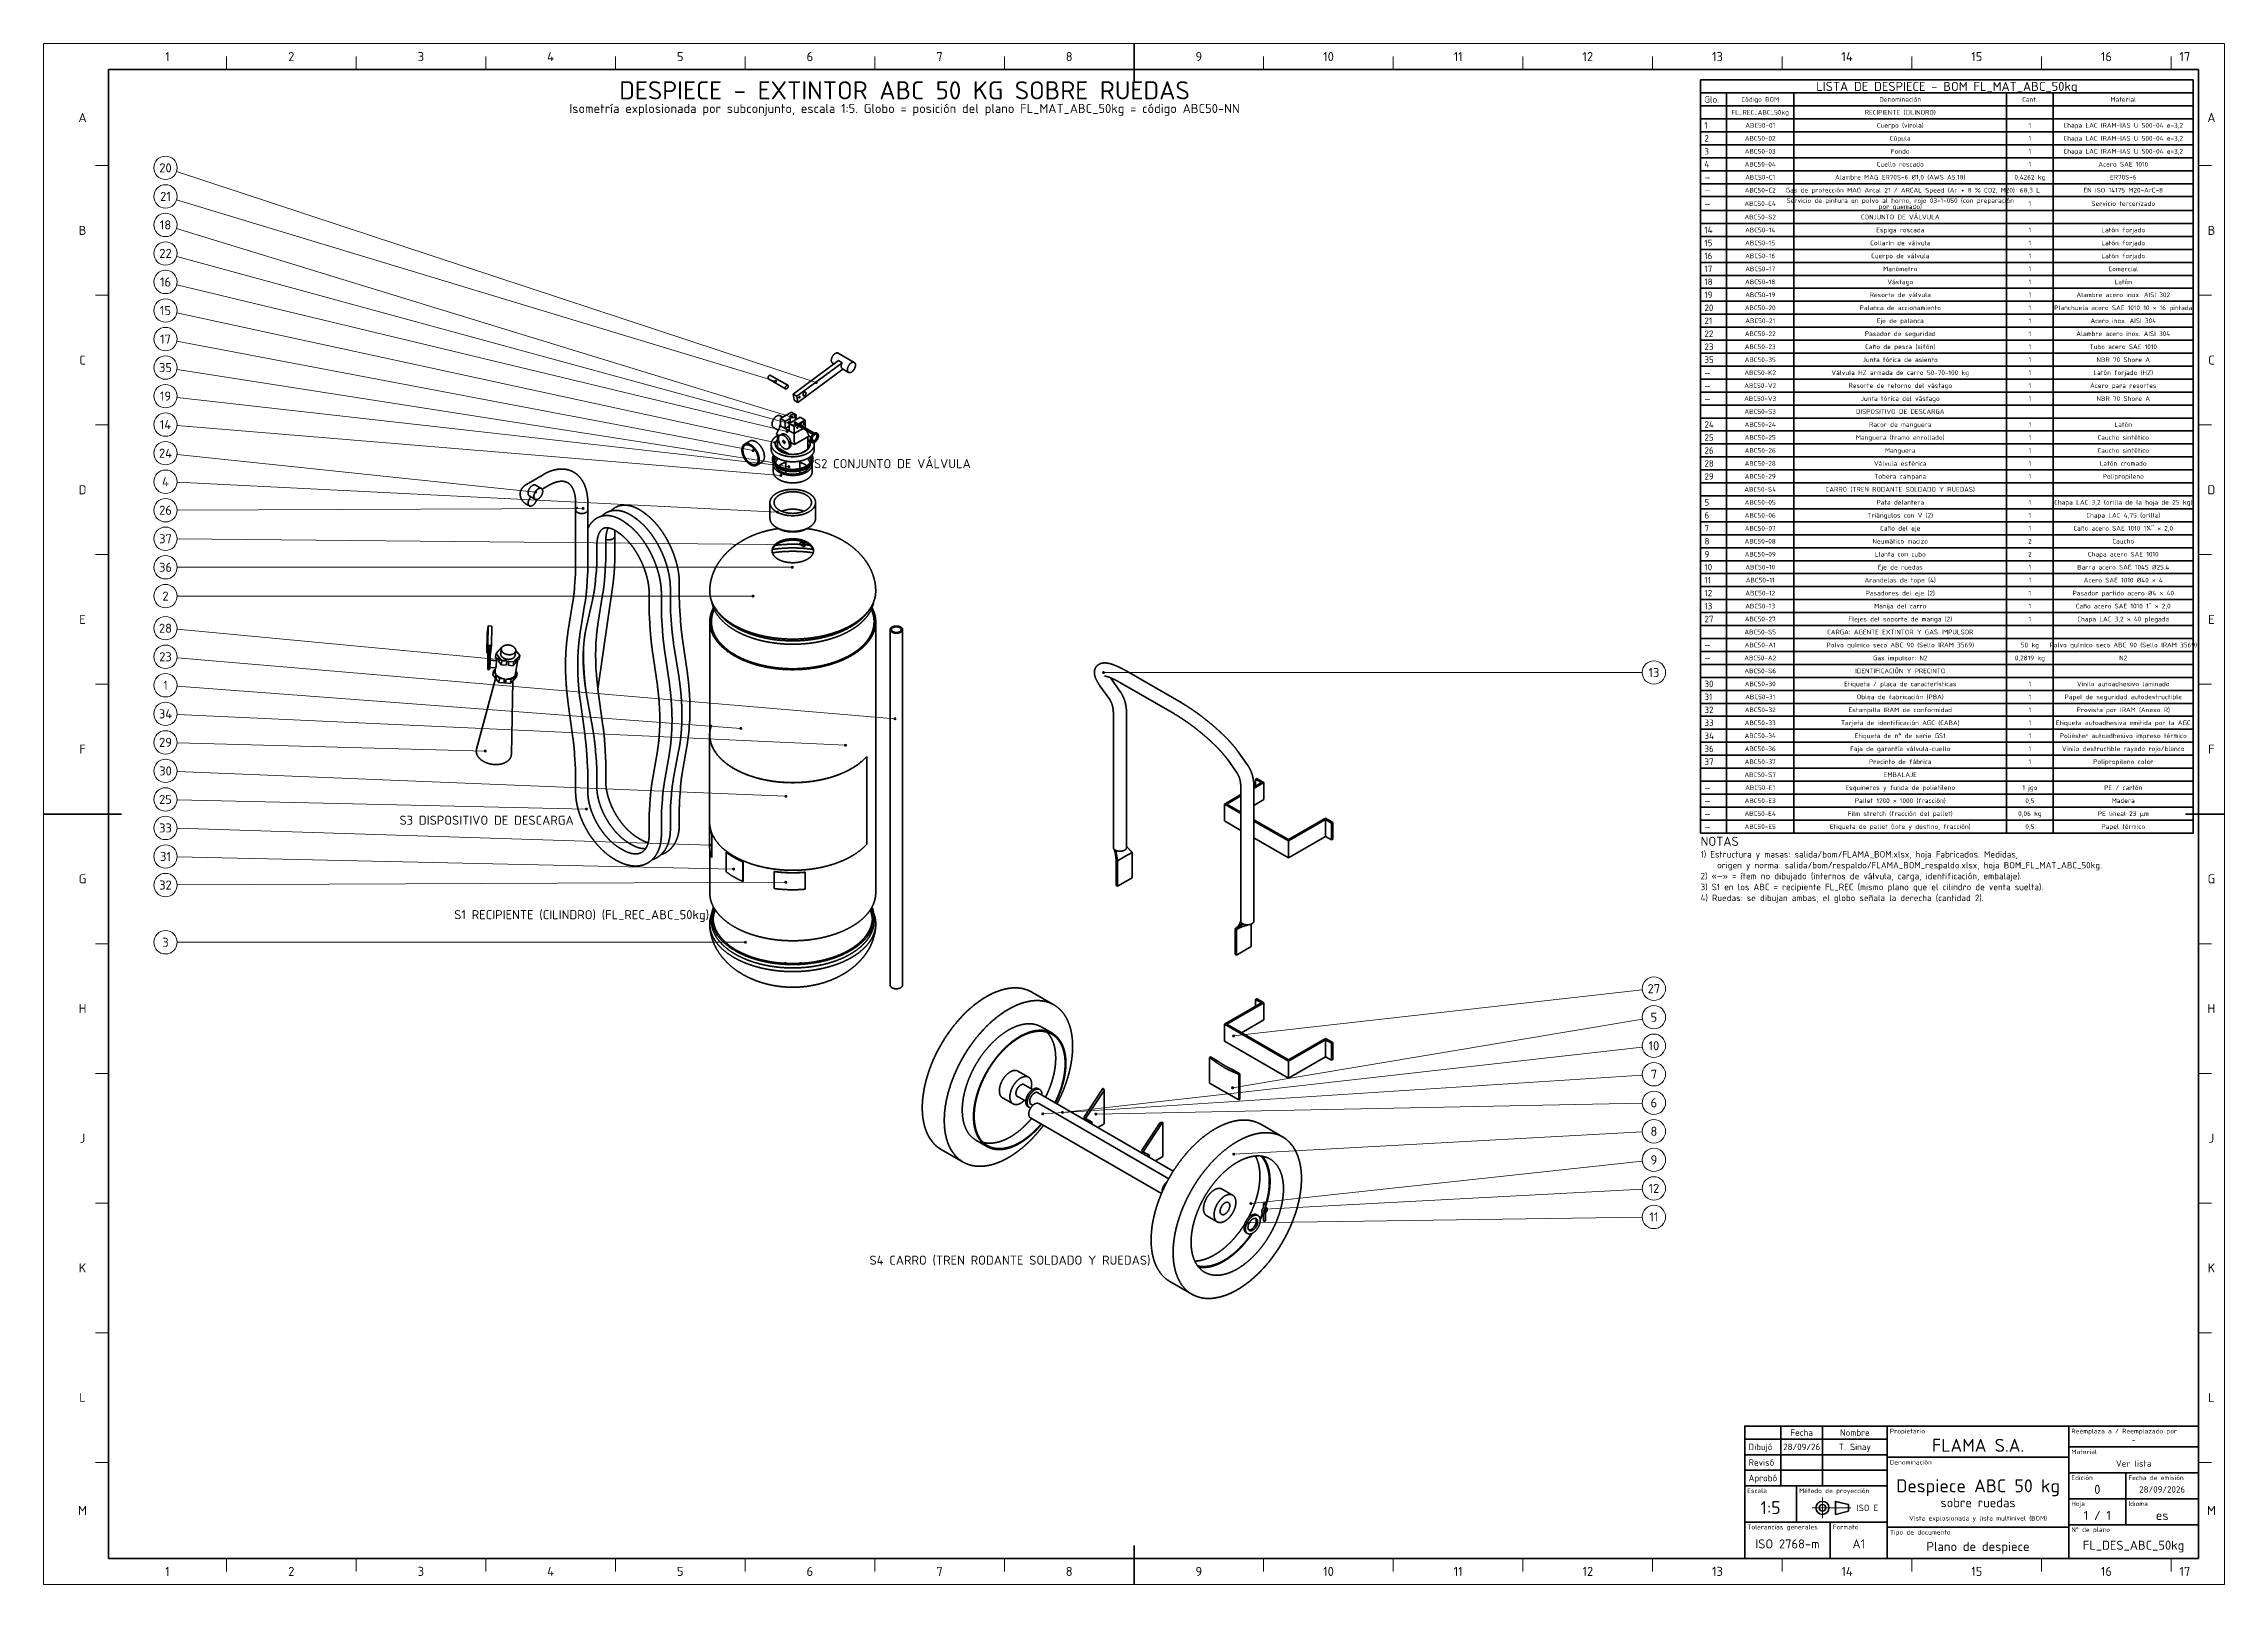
# Model space of a CAD drawing. Header units: millimetres. Extents: x 0 to 841, y 0 to 594.
import ezdxf
from ezdxf.enums import TextEntityAlignment as Align

# ---------------------------------------------------------------- set-up
doc = ezdxf.new("R2010")
doc.units = ezdxf.units.MM
doc.linetypes.add('IRAM-F-TRAZO-PUNTO', pattern=[20, 15, -2, 1, -2])
for name, color, linetype, lineweight in [('01-VISIBLE', 7, 'CONTINUOUS', 70), ('03-EJE', 1, 'IRAM-F-TRAZO-PUNTO', 18), ('06-TEXTO', 7, 'CONTINUOUS', 25), ('07-RECUADRO', 7, 'CONTINUOUS', 70), ('08-FINA', 5, 'CONTINUOUS', 18), ('10-ROTULO', 7, 'CONTINUOUS', 35), ('11-TEXTO-ROTULO', 7, 'CONTINUOUS', 25)]:
    doc.layers.add(name, color=color, linetype=linetype, lineweight=lineweight)
doc.styles.add('ISO3098', font='isocpeur.ttf')

msp = doc.modelspace()

# ---------------------------------------------------------------- hatches: boundary and pattern name
at = {"layer": '08-FINA'}
h = msp.add_hatch(color=7, dxfattribs=at)
h.dxf.hatch_style = 1
edge = h.paths.add_edge_path()
edge.add_arc((282.3, 463.84), 0.6, 0, 360)
h = msp.add_hatch(color=7, dxfattribs=at)
h.dxf.hatch_style = 1
edge = h.paths.add_edge_path()
edge.add_arc((297.96, 463.3), 0.6, 0, 360)
h = msp.add_hatch(color=7, dxfattribs=at)
h.dxf.hatch_style = 1
edge = h.paths.add_edge_path()
edge.add_arc((288.6, 450.03), 0.6, 0, 360)
h = msp.add_hatch(color=7, dxfattribs=at)
h.dxf.hatch_style = 1
edge = h.paths.add_edge_path()
edge.add_arc((292.11, 446.27), 0.6, 0, 360)
h = msp.add_hatch(color=7, dxfattribs=at)
h.dxf.hatch_style = 1
edge = h.paths.add_edge_path()
edge.add_arc((273.61, 437.08), 0.6, 0, 360)
h = msp.add_hatch(color=7, dxfattribs=at)
h.dxf.hatch_style = 1
edge = h.paths.add_edge_path()
edge.add_arc((282.01, 440.18), 0.6, 0, 360)
h = msp.add_hatch(color=7, dxfattribs=at)
h.dxf.hatch_style = 1
edge = h.paths.add_edge_path()
edge.add_arc((286.76, 444.48), 0.6, 0, 360)
h = msp.add_hatch(color=7, dxfattribs=at)
h.dxf.hatch_style = 1
edge = h.paths.add_edge_path()
edge.add_arc((281.91, 432.37), 0.6, 0, 360)
h = msp.add_hatch(color=7, dxfattribs=at)
h.dxf.hatch_style = 1
edge = h.paths.add_edge_path()
edge.add_arc((287.39, 430.91), 0.6, 0, 360)
h = msp.add_hatch(color=7, dxfattribs=at)
h.dxf.hatch_style = 1
edge = h.paths.add_edge_path()
edge.add_arc((189.71, 421.13), 0.6, 0, 360)
h = msp.add_hatch(color=7, dxfattribs=at)
h.dxf.hatch_style = 1
edge = h.paths.add_edge_path()
edge.add_arc((284.31, 427.5), 0.6, 0, 360)
h = msp.add_hatch(color=7, dxfattribs=at)
h.dxf.hatch_style = 1
edge = h.paths.add_edge_path()
edge.add_arc((208.02, 414.8), 0.6, 0, 360)
h = msp.add_hatch(color=7, dxfattribs=at)
h.dxf.hatch_style = 1
edge = h.paths.add_edge_path()
edge.add_arc((282.98, 413.4), 0.6, 0, 360)
h = msp.add_hatch(color=7, dxfattribs=at)
h.dxf.hatch_style = 1
edge = h.paths.add_edge_path()
edge.add_arc((292.41, 400.78), 0.6, 0, 360)
h = msp.add_hatch(color=7, dxfattribs=at)
h.dxf.hatch_style = 1
edge = h.paths.add_edge_path()
edge.add_arc((288.73, 392.11), 0.6, 0, 360)
h = msp.add_hatch(color=7, dxfattribs=at)
h.dxf.hatch_style = 1
edge = h.paths.add_edge_path()
edge.add_arc((273.6, 381.01), 0.6, 0, 360)
h = msp.add_hatch(color=7, dxfattribs=at)
h.dxf.hatch_style = 1
edge = h.paths.add_edge_path()
edge.add_arc((178.22, 356.28), 0.6, 0, 360)
h = msp.add_hatch(color=7, dxfattribs=at)
h.dxf.hatch_style = 1
edge = h.paths.add_edge_path()
edge.add_arc((408.76, 351.54), 0.6, 0, 360)
h = msp.add_hatch(color=7, dxfattribs=at)
h.dxf.hatch_style = 1
edge = h.paths.add_edge_path()
edge.add_arc((268.88, 330), 0.6, 0, 360)
h = msp.add_hatch(color=7, dxfattribs=at)
h.dxf.hatch_style = 1
edge = h.paths.add_edge_path()
edge.add_arc((328.31, 333.71), 0.6, 0, 360)
h = msp.add_hatch(color=7, dxfattribs=at)
h.dxf.hatch_style = 1
edge = h.paths.add_edge_path()
edge.add_arc((170.29, 321.28), 0.6, 0, 360)
h = msp.add_hatch(color=7, dxfattribs=at)
h.dxf.hatch_style = 1
edge = h.paths.add_edge_path()
edge.add_arc((309.25, 323.5), 0.6, 0, 360)
h = msp.add_hatch(color=7, dxfattribs=at)
h.dxf.hatch_style = 1
edge = h.paths.add_edge_path()
edge.add_arc((286.26, 303.83), 0.6, 0, 360)
h = msp.add_hatch(color=7, dxfattribs=at)
h.dxf.hatch_style = 1
edge = h.paths.add_edge_path()
edge.add_arc((209.32, 298.92), 0.6, 0, 360)
h = msp.add_hatch(color=7, dxfattribs=at)
h.dxf.hatch_style = 1
edge = h.paths.add_edge_path()
edge.add_arc((256.93, 285.03), 0.6, 0, 360)
h = msp.add_hatch(color=7, dxfattribs=at)
h.dxf.hatch_style = 1
edge = h.paths.add_edge_path()
edge.add_arc((266.11, 275.78), 0.6, 0, 360)
h = msp.add_hatch(color=7, dxfattribs=at)
h.dxf.hatch_style = 1
edge = h.paths.add_edge_path()
edge.add_arc((286.21, 270.68), 0.6, 0, 360)
h = msp.add_hatch(color=7, dxfattribs=at)
h.dxf.hatch_style = 1
edge = h.paths.add_edge_path()
edge.add_arc((270.66, 247.54), 0.6, 0, 360)
h = msp.add_hatch(color=7, dxfattribs=at)
h.dxf.hatch_style = 1
edge = h.paths.add_edge_path()
edge.add_arc((458.9, 211.43), 0.6, 0, 360)
h = msp.add_hatch(color=7, dxfattribs=at)
h.dxf.hatch_style = 1
edge = h.paths.add_edge_path()
edge.add_arc((458.51, 191.43), 0.6, 0, 360)
h = msp.add_hatch(color=7, dxfattribs=at)
h.dxf.hatch_style = 1
edge = h.paths.add_edge_path()
edge.add_arc((385.32, 181.4), 0.6, 0, 360)
h = msp.add_hatch(color=7, dxfattribs=at)
h.dxf.hatch_style = 1
edge = h.paths.add_edge_path()
edge.add_arc((392.91, 181.96), 0.6, 0, 360)
h = msp.add_hatch(color=7, dxfattribs=at)
h.dxf.hatch_style = 1
edge = h.paths.add_edge_path()
edge.add_arc((405.81, 181.31), 0.6, 0, 360)
h = msp.add_hatch(color=7, dxfattribs=at)
h.dxf.hatch_style = 1
edge = h.paths.add_edge_path()
edge.add_arc((458.96, 165.85), 0.6, 0, 360)
h = msp.add_hatch(color=7, dxfattribs=at)
h.dxf.hatch_style = 1
edge = h.paths.add_edge_path()
edge.add_arc((465.56, 146.84), 0.6, 0, 360)
h = msp.add_hatch(color=7, dxfattribs=at)
h.dxf.hatch_style = 1
edge = h.paths.add_edge_path()
edge.add_arc((471.13, 144.62), 0.6, 0, 360)
h = msp.add_hatch(color=7, dxfattribs=at)
h.dxf.hatch_style = 1
edge = h.paths.add_edge_path()
edge.add_arc((464.21, 139.44), 0.6, 0, 360)

# ---------------------------------------------------------------- linework, layer by layer
at = {"layer": '01-VISIBLE'}
for p, q in [((289.08, 458.91), (306.51, 471.8)), ((290.49, 458.09), (307.92, 470.98)), ((306.42, 474.67), (312.64, 471.08)), ((306.51, 471.8), (307.92, 470.98)), ((279.52, 464.72), (286.16, 460.88)), ((280.32, 466.1), (286.96, 462.27)), ((290.81, 455.69), (308.21, 468.56)), ((304.22, 470.86), (304.79, 470.53)), ((308.04, 468.66), (310.44, 467.27)), ((289.39, 456.5), (289.08, 458.91)), ((289.08, 458.91), (290.49, 458.09)), ((289.39, 456.5), (290.81, 455.69)), ((290.81, 455.69), (290.49, 458.09)), ((283.33, 444.97), (281.45, 446.05)), ((285.06, 449.97), (284.05, 450.56)), ((284.16, 449.45), (288.4, 451.9)), ((284.16, 449.45), (286, 448.39)), ((284.16, 446.67), (284.16, 449.45)), ((284.16, 446.67), (286, 445.61)), ((286, 448.39), (287.9, 449.48)), ((286, 445.61), (286, 448.39)), ((286, 445.61), (287.55, 446.51)), ((287.55, 447.49), (291.8, 449.94)), ((287.55, 447.49), (289.39, 446.43)), ((287.55, 444.71), (287.55, 447.49)), ((287.9, 447.69), (287.9, 450.41)), ((288.4, 451.9), (290.24, 450.84)), ((289.39, 446.43), (290.45, 447.04)), ((289.39, 443.65), (289.39, 446.43)), ((289.57, 447.55), (296.68, 443.44)), ((289.84, 450.6), (290.24, 450.84)), ((289.89, 448.1), (297.28, 443.83)), ((289.9, 448.84), (289.9, 450.41)), ((290.24, 449.04), (290.24, 450.84)), ((291.09, 447.41), (293.64, 448.88)), ((291.8, 449.94), (293.64, 448.88)), ((293.5, 446.02), (293.64, 446.1)), ((293.64, 446.1), (293.64, 448.88)), ((272.29, 440.76), (270.31, 439.62)), ((280.6, 437.57), (280.6, 439.53)), ((282.6, 443.49), (283.31, 443.08)), ((283.02, 438.59), (283.02, 443.25)), ((283.31, 443.08), (283.76, 442.82)), ((283.31, 438.18), (287.55, 435.73)), ((284.71, 443.43), (284, 443.02)), ((286, 445.61), (287.55, 444.71)), ((287.57, 438.15), (287, 437.83)), ((287.55, 444.71), (289.39, 443.65)), ((288.09, 440.32), (288.83, 439.89)), ((288.83, 439.89), (289.53, 439.49)), ((289.39, 443.65), (292.86, 445.65)), ((289.53, 439.49), (290.24, 439.89)), ((290.24, 439.89), (294.48, 442.34)), ((292.31, 436.19), (294.48, 437.45)), ((294.48, 442.34), (295.19, 442.75)), ((294.78, 437.85), (294.78, 442.51)), ((297.2, 437.57), (297.2, 439.53)), ((276.99, 432.62), (275.01, 431.48)), ((281.1, 433.51), (281.1, 434)), ((281.4, 428.98), (281.4, 431.86)), ((286.2, 430.15), (286.2, 433.04)), ((286.2, 428.9), (286.2, 429.29)), ((291.6, 430.15), (291.6, 433.04)), ((291.6, 428.9), (291.6, 429.29)), ((296.4, 428.98), (296.4, 431.86)), ((296.7, 433.51), (296.7, 434)), ((186.19, 424.09), (192.6, 427.82)), ((191.97, 422.49), (189.71, 423.79)), ((192.27, 422.19), (194.96, 423.76)), ((187.33, 415.76), (186.41, 416.29)), ((189.57, 418.33), (187.31, 419.64)), ((205.18, 416.83), (205.18, 414.2)), ((205.18, 414.2), (205.18, 392.31)), ((209.88, 416.83), (209.88, 414.2)), ((209.88, 414.2), (209.88, 392.31)), ((232.22, 412.63), (231.3, 413.31)), ((280.1, 411.04), (280.1, 417.08)), ((297.7, 411.04), (297.7, 417.08)), ((220.27, 404.39), (220.27, 404.06)), ((220.27, 404.06), (220.27, 396.55)), ((222.5, 404.85), (221.58, 405.53)), ((225.3, 408.63), (224.37, 409.31)), ((228.76, 410.63), (227.83, 411.31)), ((213.34, 400.38), (213.34, 394.82)), ((216.81, 402.39), (216.81, 396.32)), ((291.74, 400.9), (293.16, 400.08)), ((292.24, 401.76), (293.66, 400.95)), ((205.09, 389.63), (204.78, 384.75)), ((209.78, 389.34), (209.47, 384.45)), ((213.17, 390.82), (212.88, 387.5)), ((216.71, 393.34), (216.4, 388.45)), ((204.14, 378.97), (202.21, 367)), ((211.64, 379.39), (209.37, 369.34)), ((219.5, 385.18), (213.78, 345.18)), ((215.71, 382.22), (213.78, 370.25)), ((233.53, 376.02), (233.53, 382.01)), ((238.23, 376.02), (238.23, 382.01)), ((241.7, 378.16), (241.7, 384.01)), ((245.16, 380.02), (245.16, 386.01)), ((208.78, 378.22), (206.85, 366.25)), ((233.95, 367.77), (233.63, 372.79)), ((238.64, 368.06), (238.32, 373.08)), ((242.12, 370.37), (241.81, 374.94)), ((245.57, 372.06), (245.25, 377.08)), ((256.9, 327.58), (256.9, 371.12)), ((259.56, 375.45), (258.96, 376.37)), ((318.23, 375.45), (318.83, 376.37)), ((320.9, 266.61), (320.9, 371.12)), ((170.93, 359.17), (171, 366.52)), ((170.93, 359.17), (171.35, 362.13)), ((171, 366.52), (171.42, 369.48)), ((171.35, 362.13), (171.42, 369.48)), ((171.35, 362.13), (172.74, 362.02)), ((171.37, 359.44), (171.71, 361.8)), ((171.42, 369.48), (172.82, 369.36)), ((171.64, 355.13), (171.71, 361.8)), ((172.3, 361.75), (171.71, 361.8)), ((172.24, 355.08), (172.3, 361.75)), ((172.32, 359.06), (172.74, 362.02)), ((172.74, 362.02), (172.82, 369.36)), ((208.31, 362.46), (208.3, 362.27)), ((213.14, 364.48), (213.02, 362.65)), ((245.04, 349.38), (242.97, 362.78)), ((248.26, 351.2), (246.28, 365.14)), ((326.45, 230.99), (326.45, 368.08)), ((331.25, 230.99), (331.25, 368.08)), ((170.93, 359.17), (171.37, 359.14)), ((171.3, 352.76), (171.37, 359.44)), ((171.3, 352.76), (171.64, 355.13)), ((171.64, 355.13), (172.24, 355.08)), ((171.9, 352.71), (172.24, 355.08)), ((174.35, 353.3), (172.01, 353.5)), ((174.58, 356.09), (172.25, 356.29)), ((172.28, 359.06), (172.32, 359.06)), ((174.1, 352.27), (174.25, 353.31)), ((174.25, 357.41), (174.46, 358.89)), ((174.25, 357.41), (175.2, 356.21)), ((175.43, 359.93), (174.46, 358.89)), ((174.46, 358.89), (175.41, 357.69)), ((174.61, 355.84), (174.75, 356.78)), ((175.2, 356.21), (175.41, 357.69)), ((175.55, 355.76), (175.77, 357.24)), ((175.55, 355.76), (176.51, 354.56)), ((175.77, 357.24), (176.72, 356.04)), ((176.77, 361.36), (175.8, 360.32)), ((176.26, 358.9), (176.51, 360.68)), ((176.51, 354.56), (176.72, 356.04)), ((176.51, 354.56), (178.44, 354.4)), ((176.72, 356.04), (178.65, 355.88)), ((176.83, 361.35), (176.77, 361.36)), ((178.44, 354.4), (178.65, 355.88)), ((179.15, 354.34), (179.36, 355.82)), ((179.15, 354.34), (181.08, 354.17)), ((179.36, 355.82), (181.29, 355.65)), ((181.08, 354.17), (181.29, 355.65)), ((181.08, 354.17), (182.06, 355.22)), ((181.29, 355.65), (182.27, 356.69)), ((181.8, 358.11), (182.06, 359.88)), ((182.02, 351.13), (182.7, 355.9)), ((182.06, 355.22), (182.27, 356.69)), ((182.3, 359.77), (182.07, 360.06)), ((182.42, 355.6), (182.63, 357.08)), ((182.42, 355.6), (183.4, 356.64)), ((182.63, 357.08), (183.61, 358.12)), ((183.61, 358.12), (182.65, 359.33)), ((183.4, 356.64), (183.61, 358.12)), ((201.52, 360.78), (201.4, 358.95)), ((206.21, 360.48), (206.09, 358.65)), ((208.33, 353.45), (208.45, 351.48)), ((213.02, 353.72), (213.14, 351.76)), ((236.68, 346.54), (234.7, 360.47)), ((241.33, 347.2), (239.35, 361.14)), ((174.3, 349.29), (166.96, 321.95)), ((171.3, 352.76), (171.9, 352.71)), ((173.28, 350.6), (173.49, 352.08)), ((173.28, 350.6), (174.23, 349.4)), ((174.18, 352.82), (173.49, 352.08)), ((173.49, 352.08), (174.44, 350.88)), ((174.23, 349.4), (174.44, 350.88)), ((174.58, 348.95), (174.79, 350.43)), ((174.58, 348.95), (175.54, 347.75)), ((174.79, 350.43), (175.75, 349.23)), ((175.54, 347.75), (175.75, 349.23)), ((175.54, 347.75), (177.46, 347.59)), ((175.75, 349.23), (177.68, 349.07)), ((177.46, 347.59), (177.68, 349.07)), ((178.18, 347.53), (178.39, 349.01)), ((178.18, 347.53), (180.11, 347.37)), ((178.39, 349.01), (180.32, 348.85)), ((180.11, 347.37), (180.32, 348.85)), ((180.11, 347.37), (181.09, 348.41)), ((180.32, 348.85), (181.3, 349.89)), ((181, 348.31), (180.38, 320.03)), ((181.09, 348.41), (181.3, 349.89)), ((181.45, 348.8), (181.66, 350.28)), ((181.45, 348.8), (182.42, 349.84)), ((181.66, 350.28), (182.63, 351.32)), ((182.63, 351.32), (182.14, 351.95)), ((182.42, 349.84), (182.63, 351.32)), ((201.4, 349.44), (201.52, 347.48)), ((206.09, 349.72), (206.21, 347.76)), ((208.3, 351.54), (208.3, 351.53)), ((209.04, 345.21), (209.04, 345.2)), ((213.79, 345.17), (215.72, 330.96)), ((411.13, 341.1), (407.37, 346.45)), ((415.28, 344.02), (411.52, 349.37)), ((415.25, 347.61), (436.09, 335.57)), ((417.79, 352.01), (438.63, 339.97)), ((202.2, 340.53), (204.13, 326.33)), ((206.86, 341.17), (208.79, 326.96)), ((209.42, 342.89), (211.66, 330.42)), ((237.49, 338.04), (237.39, 339.61)), ((242.18, 338.34), (242.09, 339.91)), ((245.99, 340.61), (245.94, 341.39)), ((249.11, 342.34), (249.02, 343.91)), ((237.4, 327.22), (237.49, 328.67)), ((242.08, 326.9), (242.18, 328.36)), ((245.94, 328.97), (245.99, 329.69)), ((249.01, 330.9), (249.11, 332.36)), ((412.56, 284.11), (412.56, 335.49)), ((417.64, 284.11), (417.64, 335.49)), ((204.78, 319.74), (205.09, 314.49)), ((209.47, 320.02), (209.79, 314.77)), ((212.88, 321.02), (213.17, 317.36)), ((216.4, 324.02), (216.71, 318.77)), ((234.71, 309.55), (236.69, 321.19)), ((239.34, 308.76), (241.32, 320.4)), ((242.96, 310.92), (245.03, 321.92)), ((246.27, 312.76), (248.25, 324.4)), ((256.84, 293.81), (256.84, 327.58)), ((460.65, 321.01), (464.41, 315.66)), ((205.18, 311.7), (205.18, 305.47)), ((209.88, 311.7), (209.88, 305.47)), ((213.34, 313.19), (213.34, 307.47)), ((216.81, 315.7), (216.81, 309.47)), ((317.41, 319.19), (317.46, 319.18)), ((317.46, 285.41), (317.46, 319.18)), ((456.5, 318.09), (460.26, 312.73)), ((233.63, 298.38), (233.95, 303.04)), ((241.81, 300.18), (242.12, 304.4)), ((245.25, 302.07), (245.56, 306.73)), ((455.42, 300.84), (461.69, 304.46)), ((456.33, 300.84), (461.69, 303.94)), ((461.69, 307.12), (461.69, 255.75)), ((466.77, 307.39), (469.7, 309.09)), ((466.77, 306.87), (470.61, 309.09)), ((466.77, 307.12), (466.77, 255.75)), ((467.33, 310.46), (467.78, 310.72)), ((467.33, 310.46), (469.7, 309.09)), ((467.33, 307.72), (467.33, 310.46)), ((470.61, 309.09), (467.78, 310.72)), ((470.61, 302.56), (470.61, 309.09)), ((233.53, 289.1), (233.53, 295.26)), ((238.23, 289.1), (238.23, 295.26)), ((238.32, 298.07), (238.64, 302.73)), ((241.7, 291.1), (241.7, 297.11)), ((245.16, 293.1), (245.16, 299.26)), ((455.42, 294.31), (455.42, 300.84)), ((461.69, 297.22), (455.42, 300.84)), ((456.33, 300.84), (461.69, 297.74)), ((470.61, 302.56), (466.77, 300.34)), ((466.77, 294.81), (480.03, 287.16)), ((494.31, 295.4), (480.03, 287.16)), ((480.03, 286.63), (494.31, 294.88)), ((497.14, 293.77), (494.31, 295.4)), ((494.31, 294.88), (496.69, 293.51)), ((494.31, 288.35), (494.31, 294.88)), ((229.38, 287.68), (230.23, 287.19)), ((256.84, 284.34), (256.84, 293.32)), ((257.7, 289.21), (257.64, 289.2)), ((257.64, 280.22), (257.64, 289.2)), ((257.7, 280.23), (257.7, 289.21)), ((455.42, 294.31), (461.69, 290.69)), ((480.03, 286.63), (466.77, 294.29)), ((466.77, 287.76), (480.03, 280.1)), ((494.31, 288.35), (480.03, 280.1)), ((480.03, 280.1), (480.03, 286.63)), ((494.31, 288.35), (496.69, 286.98)), ((496.69, 293.51), (497.14, 293.77)), ((496.69, 286.98), (496.69, 293.51)), ((496.69, 286.98), (497.14, 287.24)), ((497.14, 287.24), (497.14, 293.77)), ((220.1, 279.61), (220.96, 279.12)), ((222.45, 283.68), (223.31, 283.19)), ((225.92, 285.68), (226.77, 285.19)), ((256.9, 266.61), (256.9, 283.21)), ((257.7, 280.23), (257.64, 280.22)), ((263.26, 282.26), (263.21, 282.24)), ((263.21, 274.73), (263.21, 282.24)), ((269.75, 278.52), (269.71, 278.49)), ((269.71, 270.98), (269.71, 278.49)), ((269.75, 271.01), (269.75, 278.52)), ((413.62, 279.25), (414.18, 278.93)), ((413.62, 269.46), (413.62, 279.25)), ((414.18, 278.93), (417.01, 280.56)), ((414.18, 269.13), (414.18, 278.93)), ((417.01, 280.56), (419.84, 282.19)), ((419.84, 272.39), (419.84, 282.19)), ((269.75, 271.01), (269.71, 270.98)), ((281.78, 274.82), (281.77, 274.78)), ((281.77, 268.25), (281.77, 274.78)), ((293.7, 274.56), (293.71, 274.53)), ((293.71, 268), (293.71, 274.53)), ((413.62, 269.46), (414.18, 269.13)), ((414.18, 269.13), (419.84, 272.39)), ((257.54, 255.76), (257.54, 257.07)), ((320.26, 255.76), (320.26, 257.07)), ((459.49, 252.77), (460.06, 252.44)), ((459.49, 242.97), (459.49, 252.77)), ((460.06, 252.44), (460.73, 252.83)), ((460.06, 242.64), (460.06, 252.44)), ((465.72, 245.91), (465.72, 254.56)), ((460.06, 242.64), (465.72, 245.91)), ((459.49, 242.97), (460.06, 242.64)), ((389.58, 223.43), (381.1, 228.33)), ((455.42, 215.93), (469.7, 224.17)), ((456.33, 215.93), (470.61, 224.17)), ((467.33, 225.54), (467.78, 225.81)), ((467.33, 225.54), (469.7, 224.17)), ((467.33, 222.8), (467.33, 225.54)), ((470.61, 224.17), (467.78, 225.81)), ((470.61, 217.64), (470.61, 224.17)), ((389.01, 212.45), (384.68, 214.95)), ((455.42, 209.39), (455.42, 215.93)), ((480.03, 201.72), (455.42, 215.93)), ((456.33, 215.93), (480.03, 202.24)), ((470.61, 217.64), (461.98, 212.66)), ((494.31, 210.49), (480.03, 202.24)), ((497.14, 208.85), (494.31, 210.49)), ((449.57, 203.07), (450.02, 203.34)), ((449.57, 193.28), (449.57, 203.07)), ((449.57, 203.07), (450.51, 202.53)), ((450.02, 203.34), (452.87, 201.69)), ((455.42, 209.39), (480.03, 195.19)), ((480.03, 201.72), (494.31, 209.97)), ((494.31, 203.43), (480.03, 195.19)), ((494.31, 209.97), (496.69, 208.59)), ((494.31, 203.43), (494.31, 209.97)), ((494.31, 203.43), (496.69, 202.06)), ((496.69, 208.59), (497.14, 208.85)), ((496.69, 202.06), (496.69, 208.59)), ((496.69, 202.06), (497.14, 202.32)), ((497.14, 202.32), (497.14, 208.85)), ((379.81, 195.52), (375.74, 197.87)), ((458.48, 198.45), (461.33, 196.8)), ((459.93, 197.09), (460.88, 196.54)), ((460.88, 196.54), (461.33, 196.8)), ((460.88, 186.74), (460.88, 196.54)), ((461.33, 187.01), (461.33, 196.8)), ((480.03, 195.19), (480.03, 201.72)), ((373.87, 185.24), (369.8, 187.58)), ((375.21, 188.39), (378.77, 186.33)), ((377.75, 192.79), (381.31, 190.73)), ((380.52, 185.32), (381.53, 184.74)), ((383.06, 189.72), (435.66, 159.35)), ((383.59, 191.1), (384.15, 190.77)), ((383.74, 185.36), (433.9, 156.4)), ((408.51, 191.11), (401.17, 180)), ((409, 190.44), (401.84, 179.61)), ((408.7, 191.22), (408.51, 191.11)), ((408.51, 191.11), (408.85, 190.91)), ((409, 177.55), (409, 190.44)), ((449.57, 193.28), (460.88, 186.74)), ((460.88, 186.74), (461.33, 187.01)), ((379.59, 184.17), (380.15, 183.85)), ((380.57, 179.86), (431.1, 150.68)), ((401.17, 180), (401.84, 179.61)), ((401.84, 179.61), (404.37, 178.15)), ((403.7, 178.53), (403.39, 177.98)), ((404.37, 178.15), (404.06, 177.6)), ((406.57, 176.15), (409, 177.55)), ((430.53, 178.01), (423.37, 167.18)), ((431.39, 177.9), (424.04, 166.79)), ((431.05, 178.1), (431.39, 177.9)), ((431.58, 178.01), (431.39, 177.9)), ((431.58, 164.95), (431.58, 178.01)), ((469.35, 177.38), (477.83, 172.48)), ((363.81, 168.8), (359.48, 171.3)), ((354.58, 162.81), (346.1, 167.71)), ((423.37, 167.18), (424.04, 166.79)), ((424.04, 166.79), (426.58, 165.33)), ((425.91, 165.72), (425.59, 165.17)), ((426.58, 165.33), (426.26, 164.78)), ((428.77, 163.33), (431.58, 164.95)), ((454.48, 152.41), (458.55, 150.06)), ((470.42, 145.19), (470.42, 146.81)), ((471.22, 145.19), (471.22, 146.81)), ((471.22, 143.7), (471.22, 144.7)), ((471.22, 140.28), (471.22, 143.21)), ((448.54, 142.12), (452.61, 139.77)), ((463.76, 135.57), (464.33, 135.25)), ((467.76, 142.5), (468.33, 142.18)), ((470.42, 140.28), (470.42, 142.93)), ((434.35, 116.76), (442.83, 111.86))]:
    msp.add_line(p, q, dxfattribs=at)
for points in [[(305.1, 474.42), (305.04, 474.37), (304.97, 474.32), (304.91, 474.27), (304.85, 474.21), (304.79, 474.16), (304.74, 474.1), (304.68, 474.04), (304.63, 473.98), (304.58, 473.92), (304.53, 473.86), (304.48, 473.79), (304.43, 473.73), (304.38, 473.66), (304.34, 473.59), (304.29, 473.53), (304.25, 473.46), (304.21, 473.39), (304.17, 473.32), (304.13, 473.24), (304.09, 473.17), (304.06, 473.1), (304.03, 473.02), (304, 472.95), (303.97, 472.87), (303.94, 472.8), (303.91, 472.72), (303.89, 472.64), (303.86, 472.57), (303.84, 472.49), (303.82, 472.41), (303.81, 472.33), (303.79, 472.25), (303.78, 472.17), (303.77, 472.09), (303.77, 472.01), (303.76, 471.93), (303.76, 471.85), (303.77, 471.77), (303.77, 471.69), (303.78, 471.6), (303.79, 471.52), (303.81, 471.45), (303.84, 471.37), (303.86, 471.29), (303.9, 471.22), (303.94, 471.15), (303.98, 471.08), (304.03, 471.02), (304.09, 470.96), (304.15, 470.91), (304.22, 470.86)], [(306.42, 474.67), (306.34, 474.71), (306.27, 474.74), (306.18, 474.76), (306.1, 474.77), (306.02, 474.78), (305.94, 474.77), (305.85, 474.76), (305.77, 474.75), (305.69, 474.73), (305.61, 474.7), (305.53, 474.67), (305.46, 474.64), (305.38, 474.6), (305.31, 474.56), (305.24, 474.52), (305.17, 474.47), (305.1, 474.42)], [(307.92, 470.98), (307.89, 470.91), (307.85, 470.84), (307.82, 470.76), (307.79, 470.69), (307.76, 470.61), (307.73, 470.53), (307.71, 470.45), (307.69, 470.38), (307.67, 470.3), (307.65, 470.22), (307.63, 470.14), (307.61, 470.06), (307.6, 469.98), (307.59, 469.9), (307.59, 469.81), (307.58, 469.73), (307.58, 469.65), (307.58, 469.57), (307.59, 469.49), (307.6, 469.41), (307.61, 469.33), (307.63, 469.25), (307.65, 469.17), (307.68, 469.09), (307.71, 469.02), (307.75, 468.95), (307.8, 468.88), (307.85, 468.81), (307.91, 468.76), (307.97, 468.7), (308.04, 468.66)], [(310.44, 467.27), (310.51, 467.23), (310.59, 467.21), (310.67, 467.19), (310.74, 467.17), (310.82, 467.17), (310.91, 467.17), (310.99, 467.18), (311.06, 467.19), (311.14, 467.21), (311.22, 467.23), (311.3, 467.26), (311.37, 467.29), (311.44, 467.33), (311.51, 467.36), (311.58, 467.4), (311.65, 467.45), (311.72, 467.49), (311.78, 467.54), (311.84, 467.59), (311.91, 467.64), (311.97, 467.69), (312.03, 467.75), (312.08, 467.81), (312.14, 467.86), (312.19, 467.92), (312.25, 467.98), (312.3, 468.04), (312.35, 468.11), (312.4, 468.17), (312.44, 468.24), (312.49, 468.3), (312.54, 468.37), (312.58, 468.44), (312.62, 468.51), (312.66, 468.58), (312.7, 468.65), (312.74, 468.72), (312.77, 468.79), (312.81, 468.86), (312.84, 468.94), (312.87, 469.01), (312.9, 469.09), (312.93, 469.16), (312.95, 469.24), (312.98, 469.31), (313, 469.39), (313.02, 469.47), (313.04, 469.55), (313.05, 469.63), (313.07, 469.71), (313.08, 469.78), (313.09, 469.86), (313.09, 469.94), (313.1, 470.03), (313.1, 470.11), (313.09, 470.19), (313.09, 470.27), (313.08, 470.35), (313.06, 470.43), (313.04, 470.5), (313.02, 470.58), (312.99, 470.66), (312.96, 470.73), (312.92, 470.8), (312.88, 470.87), (312.83, 470.93), (312.77, 470.99), (312.71, 471.04), (312.64, 471.08)], [(312.64, 471.08), (312.57, 471.12), (312.49, 471.15), (312.41, 471.17), (312.32, 471.18), (312.24, 471.18), (312.16, 471.18), (312.08, 471.17), (311.99, 471.16), (311.91, 471.13), (311.83, 471.11), (311.76, 471.08), (311.68, 471.05), (311.61, 471.01), (311.53, 470.97), (311.46, 470.92), (311.39, 470.88), (311.32, 470.83)], [(279.92, 466.06), (279.85, 466.02), (279.78, 465.97), (279.72, 465.91), (279.66, 465.85), (279.61, 465.78), (279.56, 465.71), (279.52, 465.64), (279.48, 465.57), (279.44, 465.49), (279.41, 465.41), (279.39, 465.33), (279.37, 465.25), (279.36, 465.17), (279.35, 465.08), (279.36, 465), (279.37, 464.92), (279.4, 464.84), (279.45, 464.77), (279.52, 464.72)], [(280.32, 466.1), (280.25, 466.13), (280.18, 466.14), (280.11, 466.14), (280.05, 466.12), (279.98, 466.1), (279.92, 466.06)], [(311.32, 470.83), (311.26, 470.78), (311.2, 470.73), (311.14, 470.68), (311.08, 470.62), (311.02, 470.57), (310.96, 470.51), (310.91, 470.45), (310.85, 470.39), (310.8, 470.33), (310.75, 470.26), (310.7, 470.2), (310.65, 470.13), (310.6, 470.07), (310.56, 470), (310.51, 469.93), (310.47, 469.86), (310.43, 469.79), (310.39, 469.72), (310.35, 469.65), (310.32, 469.58), (310.28, 469.51), (310.25, 469.43), (310.22, 469.36), (310.19, 469.28), (310.16, 469.21), (310.13, 469.13), (310.11, 469.05), (310.09, 468.97), (310.07, 468.9), (310.05, 468.82), (310.03, 468.74), (310.02, 468.66), (310.01, 468.58), (310, 468.5), (309.99, 468.42), (309.99, 468.34), (309.99, 468.25), (309.99, 468.17), (309.99, 468.09), (310, 468.01), (310.02, 467.93), (310.04, 467.85), (310.06, 467.78), (310.09, 467.7), (310.12, 467.63), (310.16, 467.55), (310.2, 467.49), (310.25, 467.42), (310.31, 467.37), (310.37, 467.31), (310.44, 467.27)], [(286.56, 462.23), (286.49, 462.18), (286.43, 462.13), (286.37, 462.07), (286.31, 462.01), (286.26, 461.94), (286.21, 461.88), (286.16, 461.8), (286.12, 461.73), (286.09, 461.65), (286.06, 461.57), (286.03, 461.49), (286.02, 461.41), (286, 461.33), (286, 461.25), (286, 461.16), (286.02, 461.08), (286.05, 461), (286.1, 460.93), (286.16, 460.88)], [(286.16, 460.88), (286.24, 460.85), (286.32, 460.84), (286.4, 460.85), (286.48, 460.88), (286.55, 460.91), (286.62, 460.95), (286.68, 461), (286.74, 461.06), (286.8, 461.11), (286.85, 461.18), (286.9, 461.24), (286.94, 461.31), (286.98, 461.38), (287.02, 461.45), (287.05, 461.52), (287.08, 461.6), (287.1, 461.68), (287.12, 461.76), (287.13, 461.84), (287.13, 461.92), (287.12, 462), (287.11, 462.08), (287.07, 462.15), (287.03, 462.22), (286.96, 462.27)], [(286.96, 462.27), (286.9, 462.29), (286.83, 462.3), (286.76, 462.3), (286.69, 462.28), (286.63, 462.26), (286.56, 462.23)], [(291.47, 457.92), (291.4, 457.86), (291.34, 457.79), (291.29, 457.71), (291.26, 457.63), (291.25, 457.54), (291.26, 457.45), (291.31, 457.38)], [(291.31, 457.38), (291.39, 457.37), (291.47, 457.39), (291.53, 457.44), (291.59, 457.5), (291.63, 457.56), (291.67, 457.64), (291.69, 457.71), (291.7, 457.79), (291.68, 457.87), (291.63, 457.93)], [(291.63, 457.93), (291.61, 457.94), (291.58, 457.95), (291.55, 457.95), (291.52, 457.94), (291.5, 457.93), (291.47, 457.92)], [(293.45, 459.62), (293.38, 459.57), (293.32, 459.52), (293.25, 459.46), (293.2, 459.4), (293.14, 459.33), (293.1, 459.26), (293.05, 459.19), (293.01, 459.12), (292.98, 459.04), (292.95, 458.96), (292.92, 458.88), (292.9, 458.8), (292.89, 458.72), (292.89, 458.64), (292.89, 458.55), (292.91, 458.47), (292.94, 458.39), (292.99, 458.32), (293.05, 458.27)], [(293.05, 458.27), (293.13, 458.24), (293.21, 458.23), (293.29, 458.24), (293.36, 458.27), (293.44, 458.3), (293.5, 458.34), (293.57, 458.39), (293.63, 458.45), (293.69, 458.5), (293.74, 458.57), (293.79, 458.63), (293.83, 458.7), (293.87, 458.77), (293.91, 458.84), (293.94, 458.91), (293.97, 458.99), (293.99, 459.07), (294, 459.15), (294.01, 459.23), (294.02, 459.31), (294.01, 459.39), (293.99, 459.47), (293.96, 459.54), (293.91, 459.61), (293.85, 459.66)], [(293.85, 459.66), (293.79, 459.68), (293.72, 459.69), (293.65, 459.69), (293.58, 459.67), (293.51, 459.65), (293.45, 459.62)], [(281.45, 446.05), (281.38, 446.1), (281.31, 446.15), (281.25, 446.2), (281.2, 446.26), (281.15, 446.33), (281.11, 446.39), (281.07, 446.47), (281.04, 446.54), (281.01, 446.61), (280.98, 446.69), (280.96, 446.77), (280.94, 446.85), (280.93, 446.93), (280.92, 447.01), (280.91, 447.09), (280.91, 447.17), (280.91, 447.25), (280.91, 447.33), (280.91, 447.41), (280.92, 447.49), (280.93, 447.57), (280.94, 447.65), (280.95, 447.73), (280.97, 447.81), (280.98, 447.89), (281, 447.97), (281.02, 448.05), (281.04, 448.13), (281.07, 448.21), (281.09, 448.28), (281.12, 448.36), (281.15, 448.44), (281.18, 448.51), (281.21, 448.59), (281.24, 448.66), (281.28, 448.73), (281.31, 448.81), (281.35, 448.88), (281.39, 448.95), (281.43, 449.02), (281.47, 449.09), (281.51, 449.16), (281.55, 449.23), (281.6, 449.3), (281.64, 449.36), (281.69, 449.43), (281.74, 449.49), (281.78, 449.56), (281.83, 449.62), (281.89, 449.68), (281.94, 449.75), (281.99, 449.81), (282.05, 449.87), (282.1, 449.92), (282.16, 449.98), (282.22, 450.04), (282.28, 450.09), (282.34, 450.14), (282.41, 450.19), (282.47, 450.24), (282.53, 450.29), (282.6, 450.34), (282.67, 450.38), (282.74, 450.42), (282.81, 450.46), (282.88, 450.5), (282.95, 450.53), (283.03, 450.57), (283.11, 450.59), (283.18, 450.62), (283.26, 450.64), (283.34, 450.66), (283.42, 450.67), (283.5, 450.68), (283.58, 450.68), (283.66, 450.67), (283.74, 450.66), (283.82, 450.65), (283.9, 450.62), (283.97, 450.59), (284.05, 450.56)], [(282.6, 443.49), (282.64, 443.56), (282.68, 443.63), (282.71, 443.7), (282.75, 443.78), (282.78, 443.85), (282.82, 443.92), (282.85, 443.99), (282.89, 444.07), (282.92, 444.14), (282.96, 444.21), (282.99, 444.28), (283.03, 444.36), (283.06, 444.43), (283.1, 444.5), (283.13, 444.57), (283.17, 444.65), (283.21, 444.72), (283.24, 444.79), (283.28, 444.86), (283.31, 444.93), (283.35, 445.01), (283.38, 445.08), (283.42, 445.15), (283.45, 445.22), (283.49, 445.3), (283.52, 445.37), (283.56, 445.44), (283.59, 445.51), (283.63, 445.59), (283.67, 445.66), (283.7, 445.73), (283.74, 445.8), (283.77, 445.88), (283.81, 445.95), (283.84, 446.02), (283.88, 446.09), (283.91, 446.17), (283.95, 446.24), (283.98, 446.31), (284.02, 446.38), (284.05, 446.45), (284.09, 446.53), (284.12, 446.6), (284.16, 446.67)], [(283.74, 445.82), (283.75, 445.9), (283.76, 445.98), (283.77, 446.06), (283.79, 446.14), (283.8, 446.22), (283.82, 446.3), (283.84, 446.38), (283.86, 446.46), (283.89, 446.54), (283.91, 446.61), (283.94, 446.69), (283.96, 446.77), (283.99, 446.84), (284.02, 446.92), (284.06, 446.99), (284.09, 447.07), (284.12, 447.14), (284.16, 447.21)], [(287.27, 448.24), (287.2, 448.18), (287.14, 448.11), (287.09, 448.04), (287.06, 447.95), (287.05, 447.86), (287.06, 447.77), (287.11, 447.7)], [(287.11, 447.7), (287.19, 447.69), (287.27, 447.71), (287.33, 447.76), (287.39, 447.82), (287.43, 447.89), (287.47, 447.96), (287.49, 448.04), (287.5, 448.12), (287.48, 448.19), (287.43, 448.26)], [(287.43, 448.26), (287.41, 448.27), (287.38, 448.27), (287.35, 448.27), (287.32, 448.26), (287.3, 448.25), (287.27, 448.24)], [(289.9, 450.41), (289.89, 450.49), (289.86, 450.57), (289.82, 450.64), (289.76, 450.7), (289.7, 450.76), (289.64, 450.8), (289.57, 450.84), (289.49, 450.88), (289.42, 450.91), (289.34, 450.93), (289.26, 450.95), (289.18, 450.97), (289.1, 450.98), (289.02, 450.99), (288.94, 450.99), (288.86, 450.99), (288.78, 450.99), (288.69, 450.98), (288.61, 450.97), (288.53, 450.95), (288.46, 450.93), (288.38, 450.91), (288.3, 450.88), (288.23, 450.84), (288.16, 450.8), (288.09, 450.76), (288.03, 450.7), (287.98, 450.64), (287.94, 450.57), (287.91, 450.49), (287.9, 450.41)], [(287.9, 450.41), (287.91, 450.33), (287.94, 450.25), (287.98, 450.18), (288.04, 450.12), (288.1, 450.07), (288.17, 450.02), (288.24, 449.98), (288.32, 449.94), (288.39, 449.92), (288.47, 449.89), (288.55, 449.87), (288.64, 449.86), (288.72, 449.85), (288.8, 449.84), (288.88, 449.84), (288.97, 449.84), (289.05, 449.84), (289.13, 449.85), (289.21, 449.87), (289.3, 449.88), (289.38, 449.91), (289.45, 449.93), (289.53, 449.97), (289.6, 450.01)], [(289.73, 448.09), (289.66, 448.03), (289.6, 447.96), (289.55, 447.88), (289.52, 447.8), (289.51, 447.71), (289.52, 447.62), (289.57, 447.55)], [(289.6, 450.01), (289.68, 450.05), (289.75, 450.11), (289.81, 450.17), (289.85, 450.25), (289.89, 450.33), (289.9, 450.41)], [(289.89, 448.1), (289.87, 448.11), (289.84, 448.12), (289.81, 448.12), (289.78, 448.11), (289.76, 448.1), (289.73, 448.09)], [(290.67, 446.28), (290.59, 446.22), (290.53, 446.16), (290.49, 446.08), (290.45, 445.99), (290.44, 445.9), (290.45, 445.81), (290.51, 445.74)], [(290.51, 445.74), (290.58, 445.73), (290.66, 445.75), (290.72, 445.8), (290.78, 445.86), (290.83, 445.93), (290.86, 446), (290.88, 446.08), (290.89, 446.16), (290.88, 446.23), (290.83, 446.3)], [(290.83, 446.3), (290.8, 446.31), (290.77, 446.31), (290.74, 446.31), (290.72, 446.3), (290.69, 446.29), (290.67, 446.28)], [(292.65, 447.98), (292.57, 447.93), (292.51, 447.88), (292.45, 447.82), (292.39, 447.76), (292.34, 447.69), (292.29, 447.63), (292.24, 447.55), (292.2, 447.48), (292.17, 447.4), (292.14, 447.32), (292.11, 447.24), (292.1, 447.16), (292.08, 447.08), (292.08, 446.99), (292.09, 446.91), (292.1, 446.83)], [(292.48, 446.61), (292.56, 446.63), (292.63, 446.66), (292.7, 446.71), (292.77, 446.76), (292.83, 446.81), (292.88, 446.87), (292.93, 446.93), (292.98, 446.99), (293.03, 447.06), (293.07, 447.13), (293.1, 447.2), (293.13, 447.28), (293.16, 447.35), (293.18, 447.43), (293.2, 447.51), (293.21, 447.59), (293.21, 447.67), (293.2, 447.75), (293.19, 447.83), (293.15, 447.9), (293.11, 447.97), (293.05, 448.02)], [(293.05, 448.02), (292.98, 448.04), (292.91, 448.05), (292.84, 448.05), (292.77, 448.03), (292.71, 448.01), (292.65, 447.98)], [(293.74, 445.88), (293.72, 445.92), (293.7, 445.96), (293.69, 445.99), (293.67, 446.03), (293.65, 446.06), (293.64, 446.1)], [(275.01, 431.48), (274.94, 431.44), (274.87, 431.4), (274.8, 431.37), (274.72, 431.34), (274.65, 431.32), (274.57, 431.3), (274.49, 431.28), (274.41, 431.26), (274.33, 431.25), (274.25, 431.24), (274.17, 431.24), (274.09, 431.24), (274.01, 431.24), (273.93, 431.24), (273.85, 431.25), (273.77, 431.26), (273.7, 431.27), (273.62, 431.28), (273.54, 431.3), (273.46, 431.32), (273.38, 431.34), (273.31, 431.36), (273.23, 431.38), (273.15, 431.41), (273.08, 431.44), (273.01, 431.47), (272.93, 431.5), (272.86, 431.53), (272.79, 431.57), (272.72, 431.6), (272.64, 431.64), (272.57, 431.68), (272.51, 431.72), (272.44, 431.76), (272.37, 431.8), (272.3, 431.85), (272.24, 431.89), (272.17, 431.94), (272.11, 431.99), (272.04, 432.03), (271.98, 432.08), (271.91, 432.13), (271.85, 432.18), (271.79, 432.23), (271.73, 432.28), (271.67, 432.34), (271.61, 432.39), (271.55, 432.45), (271.49, 432.5), (271.44, 432.56), (271.38, 432.61), (271.32, 432.67), (271.27, 432.73), (271.21, 432.79), (271.16, 432.85), (271.11, 432.91), (271.06, 432.97), (271, 433.03), (270.95, 433.09), (270.9, 433.15), (270.85, 433.21), (270.8, 433.28), (270.75, 433.34), (270.71, 433.4), (270.66, 433.47), (270.61, 433.53), (270.57, 433.6), (270.52, 433.67), (270.48, 433.73), (270.43, 433.8), (270.39, 433.87), (270.35, 433.94), (270.31, 434), (270.26, 434.07), (270.22, 434.14), (270.18, 434.21), (270.15, 434.28), (270.11, 434.35), (270.07, 434.42), (270.03, 434.49), (270, 434.56), (269.96, 434.64), (269.93, 434.71), (269.89, 434.78), (269.86, 434.85), (269.83, 434.93), (269.8, 435), (269.77, 435.07), (269.74, 435.15), (269.71, 435.22), (269.68, 435.3), (269.65, 435.37), (269.62, 435.45), (269.6, 435.52), (269.57, 435.6), (269.55, 435.68), (269.52, 435.75), (269.5, 435.83), (269.48, 435.91), (269.46, 435.98), (269.44, 436.06), (269.42, 436.14), (269.4, 436.22), (269.39, 436.29), (269.37, 436.37), (269.36, 436.45), (269.34, 436.53), (269.33, 436.61), (269.32, 436.69), (269.31, 436.77), (269.3, 436.85), (269.29, 436.93), (269.28, 437.01), (269.28, 437.09), (269.27, 437.17), (269.27, 437.25), (269.27, 437.33), (269.27, 437.41), (269.27, 437.49), (269.27, 437.57), (269.28, 437.65), (269.28, 437.73), (269.29, 437.81), (269.3, 437.89), (269.31, 437.96), (269.33, 438.04), (269.34, 438.12), (269.36, 438.2), (269.38, 438.28), (269.4, 438.36), (269.42, 438.43), (269.44, 438.51), (269.47, 438.58), (269.5, 438.66), (269.53, 438.73), (269.57, 438.8), (269.61, 438.87), (269.64, 438.94), (269.69, 439.01), (269.73, 439.08), (269.78, 439.14), (269.83, 439.21), (269.88, 439.27), (269.93, 439.33), (269.99, 439.38), (270.05, 439.43), (270.11, 439.48), (270.18, 439.53), (270.24, 439.58), (270.31, 439.62)], [(270.31, 439.62), (270.24, 439.58), (270.18, 439.53), (270.11, 439.48), (270.05, 439.43), (269.99, 439.38), (269.94, 439.32), (269.88, 439.26), (269.83, 439.2), (269.79, 439.13), (269.74, 439.07), (269.7, 439), (269.66, 438.93), (269.62, 438.86), (269.59, 438.78), (269.56, 438.71), (269.53, 438.64), (269.5, 438.56), (269.48, 438.48), (269.46, 438.41), (269.44, 438.33), (269.42, 438.25), (269.4, 438.17), (269.39, 438.09), (269.38, 438.01), (269.37, 437.93), (269.36, 437.86), (269.35, 437.78), (269.35, 437.7), (269.34, 437.62), (269.34, 437.53), (269.34, 437.45), (269.34, 437.37), (269.34, 437.29), (269.35, 437.21), (269.35, 437.13), (269.36, 437.05), (269.36, 436.97), (269.37, 436.89), (269.38, 436.82), (269.39, 436.74), (269.41, 436.66), (269.42, 436.58), (269.43, 436.5), (269.45, 436.42), (269.47, 436.34), (269.48, 436.26), (269.5, 436.19), (269.52, 436.11), (269.54, 436.03), (269.56, 435.95), (269.59, 435.88), (269.61, 435.8), (269.63, 435.72), (269.66, 435.65), (269.68, 435.57), (269.71, 435.49), (269.74, 435.42), (269.76, 435.34), (269.79, 435.27), (269.82, 435.19), (269.85, 435.12), (269.88, 435.05), (269.92, 434.97), (269.95, 434.9), (269.98, 434.83), (270.02, 434.75), (270.05, 434.68), (270.09, 434.61), (270.12, 434.54), (270.16, 434.47), (270.2, 434.4), (270.24, 434.33), (270.28, 434.26), (270.32, 434.19), (270.36, 434.12), (270.4, 434.05), (270.44, 433.98), (270.48, 433.91), (270.52, 433.84), (270.57, 433.78), (270.61, 433.71), (270.66, 433.64), (270.7, 433.58), (270.75, 433.51), (270.8, 433.45), (270.85, 433.38), (270.89, 433.32), (270.94, 433.26), (270.99, 433.19), (271.04, 433.13), (271.09, 433.07), (271.15, 433.01), (271.2, 432.95), (271.25, 432.89), (271.31, 432.83), (271.36, 432.77), (271.42, 432.71), (271.47, 432.65), (271.53, 432.6), (271.58, 432.54), (271.64, 432.48), (271.7, 432.43), (271.76, 432.38), (271.82, 432.32), (271.88, 432.27), (271.94, 432.22), (272, 432.17), (272.07, 432.12), (272.13, 432.07), (272.19, 432.02), (272.26, 431.97), (272.32, 431.93), (272.39, 431.88), (272.46, 431.84), (272.52, 431.79), (272.59, 431.75), (272.66, 431.71)], [(274.77, 431.89), (274.7, 431.86), (274.63, 431.82), (274.56, 431.79), (274.48, 431.77), (274.4, 431.74), (274.32, 431.73), (274.25, 431.71), (274.17, 431.7), (274.09, 431.7), (274.01, 431.7), (273.93, 431.7), (273.85, 431.7), (273.77, 431.71), (273.69, 431.72), (273.61, 431.73), (273.53, 431.75), (273.45, 431.77), (273.38, 431.79), (273.3, 431.81), (273.22, 431.84), (273.15, 431.87), (273.07, 431.9), (273, 431.93), (272.93, 431.96), (272.86, 432), (272.78, 432.04), (272.71, 432.07), (272.64, 432.11), (272.58, 432.15), (272.51, 432.2), (272.44, 432.24), (272.37, 432.29), (272.31, 432.33), (272.24, 432.38), (272.18, 432.43), (272.12, 432.48), (272.06, 432.53), (271.99, 432.58), (271.93, 432.63), (271.87, 432.68), (271.81, 432.74), (271.75, 432.79), (271.7, 432.85), (271.64, 432.9), (271.58, 432.96), (271.53, 433.02), (271.47, 433.07), (271.42, 433.13), (271.37, 433.19), (271.31, 433.25), (271.26, 433.31), (271.21, 433.38), (271.16, 433.44), (271.11, 433.5), (271.06, 433.56), (271.01, 433.63), (270.97, 433.69), (270.92, 433.76), (270.87, 433.82), (270.83, 433.89), (270.78, 433.96), (270.74, 434.02), (270.7, 434.09), (270.65, 434.16), (270.61, 434.23), (270.57, 434.3), (270.53, 434.37), (270.49, 434.43), (270.45, 434.51), (270.42, 434.58), (270.38, 434.65), (270.34, 434.72), (270.31, 434.79), (270.27, 434.86), (270.24, 434.93), (270.21, 435.01), (270.18, 435.08), (270.14, 435.15), (270.11, 435.23), (270.08, 435.3), (270.06, 435.38), (270.03, 435.45), (270, 435.53), (269.97, 435.6), (269.95, 435.68), (269.93, 435.76), (269.9, 435.83), (269.88, 435.91), (269.86, 435.99), (269.84, 436.06), (269.82, 436.14), (269.8, 436.22), (269.78, 436.3), (269.77, 436.38), (269.75, 436.46), (269.74, 436.53), (269.73, 436.61), (269.72, 436.69), (269.71, 436.77), (269.7, 436.85), (269.69, 436.93), (269.69, 437.01), (269.68, 437.09), (269.68, 437.17), (269.68, 437.25), (269.68, 437.33), (269.68, 437.41), (269.68, 437.49), (269.69, 437.57), (269.7, 437.65), (269.71, 437.73), (269.72, 437.81), (269.73, 437.89), (269.75, 437.97), (269.76, 438.04), (269.78, 438.12), (269.81, 438.2), (269.83, 438.28), (269.86, 438.35), (269.89, 438.42), (269.92, 438.5), (269.96, 438.57), (270, 438.64), (270.04, 438.71), (270.08, 438.77), (270.13, 438.84), (270.18, 438.9), (270.24, 438.96), (270.3, 439.01), (270.36, 439.07), (270.42, 439.12), (270.48, 439.16), (270.55, 439.2)], [(272.66, 439.39), (272.59, 439.43), (272.52, 439.47), (272.44, 439.5), (272.37, 439.54), (272.3, 439.57), (272.22, 439.61), (272.14, 439.64), (272.07, 439.67), (271.99, 439.7), (271.91, 439.72), (271.83, 439.74), (271.75, 439.77), (271.67, 439.78), (271.59, 439.8), (271.51, 439.81), (271.43, 439.82), (271.35, 439.83), (271.26, 439.84), (271.18, 439.84), (271.1, 439.84), (271.02, 439.83), (270.93, 439.82), (270.85, 439.81), (270.77, 439.8), (270.69, 439.78), (270.61, 439.75), (270.54, 439.73), (270.46, 439.69), (270.38, 439.66), (270.31, 439.62)], [(270.55, 439.2), (270.62, 439.24), (270.7, 439.28), (270.78, 439.31), (270.85, 439.33), (270.93, 439.36), (271.01, 439.37), (271.09, 439.39), (271.18, 439.39), (271.26, 439.4), (271.34, 439.4), (271.42, 439.4), (271.5, 439.39), (271.59, 439.38), (271.67, 439.37), (271.75, 439.36), (271.83, 439.34), (271.91, 439.32), (271.99, 439.29), (272.07, 439.27), (272.14, 439.24), (272.22, 439.21), (272.3, 439.18), (272.37, 439.15), (272.44, 439.11), (272.52, 439.07), (272.59, 439.03), (272.66, 438.99)], [(272.54, 438.98), (272.47, 439.02), (272.4, 439.06), (272.33, 439.1), (272.26, 439.13), (272.18, 439.16), (272.11, 439.2), (272.03, 439.23), (271.96, 439.25), (271.88, 439.28), (271.8, 439.3), (271.73, 439.32), (271.65, 439.34), (271.57, 439.35), (271.49, 439.36), (271.41, 439.37), (271.33, 439.38), (271.25, 439.38), (271.17, 439.38), (271.09, 439.37), (271.01, 439.36), (270.93, 439.35), (270.85, 439.33), (270.77, 439.3), (270.7, 439.27), (270.62, 439.24), (270.55, 439.2)], [(276.99, 432.62), (277.06, 432.66), (277.13, 432.71), (277.19, 432.76), (277.25, 432.81), (277.31, 432.86), (277.37, 432.92), (277.42, 432.98), (277.47, 433.04), (277.52, 433.11), (277.56, 433.17), (277.6, 433.24), (277.64, 433.31), (277.68, 433.38), (277.71, 433.45), (277.75, 433.53), (277.78, 433.6), (277.8, 433.68), (277.83, 433.75), (277.85, 433.83), (277.87, 433.91), (277.89, 433.99), (277.9, 434.07), (277.92, 434.14), (277.93, 434.22), (277.94, 434.3), (277.95, 434.38), (277.95, 434.46), (277.96, 434.54), (277.96, 434.62), (277.97, 434.7), (277.97, 434.78), (277.96, 434.86), (277.96, 434.94), (277.96, 435.02), (277.95, 435.1), (277.95, 435.18), (277.94, 435.26), (277.93, 435.34), (277.92, 435.42), (277.91, 435.5), (277.9, 435.58), (277.89, 435.66), (277.87, 435.74), (277.86, 435.82), (277.84, 435.9), (277.82, 435.97), (277.8, 436.05), (277.78, 436.13), (277.76, 436.21), (277.74, 436.28), (277.72, 436.36), (277.7, 436.44), (277.67, 436.51), (277.65, 436.59), (277.62, 436.67), (277.6, 436.74), (277.57, 436.82), (277.54, 436.89), (277.51, 436.97), (277.48, 437.04), (277.45, 437.12), (277.42, 437.19), (277.39, 437.26), (277.36, 437.34), (277.32, 437.41), (277.29, 437.48), (277.26, 437.55), (277.22, 437.63), (277.18, 437.7), (277.15, 437.77), (277.11, 437.84), (277.07, 437.91), (277.03, 437.98), (276.99, 438.05), (276.95, 438.12), (276.91, 438.19), (276.87, 438.25), (276.83, 438.32), (276.78, 438.39), (276.74, 438.46), (276.7, 438.52), (276.65, 438.59), (276.6, 438.66), (276.56, 438.72), (276.51, 438.79), (276.46, 438.85), (276.42, 438.91), (276.37, 438.98), (276.32, 439.04), (276.27, 439.1), (276.21, 439.16), (276.16, 439.23), (276.11, 439.29), (276.06, 439.35), (276, 439.41), (275.95, 439.46), (275.89, 439.52), (275.84, 439.58), (275.78, 439.64), (275.73, 439.69), (275.67, 439.75), (275.61, 439.8), (275.55, 439.86), (275.49, 439.91), (275.43, 439.96), (275.37, 440.02), (275.31, 440.07), (275.25, 440.12), (275.18, 440.17), (275.12, 440.21), (275.05, 440.26), (274.99, 440.31), (274.92, 440.35), (274.86, 440.4), (274.79, 440.44), (274.72, 440.48), (274.65, 440.52), (274.58, 440.56), (274.51, 440.6), (274.44, 440.64), (274.37, 440.67), (274.3, 440.71), (274.22, 440.74), (274.15, 440.77), (274.07, 440.8), (274, 440.83), (273.92, 440.85), (273.85, 440.88), (273.77, 440.9), (273.69, 440.92), (273.61, 440.93), (273.53, 440.95), (273.45, 440.96), (273.38, 440.97), (273.3, 440.98), (273.22, 440.98), (273.14, 440.98), (273.06, 440.98), (272.98, 440.97), (272.9, 440.97), (272.82, 440.95), (272.74, 440.94), (272.66, 440.92), (272.58, 440.89), (272.51, 440.87), (272.43, 440.83), (272.36, 440.8), (272.29, 440.76)], [(274.77, 431.89), (274.84, 431.94), (274.91, 431.98), (274.97, 432.03), (275.03, 432.09), (275.08, 432.14), (275.13, 432.21), (275.18, 432.27), (275.23, 432.33), (275.27, 432.4), (275.31, 432.47), (275.34, 432.54), (275.38, 432.62), (275.41, 432.69), (275.43, 432.77), (275.46, 432.84), (275.48, 432.92), (275.5, 433), (275.52, 433.08), (275.53, 433.15), (275.54, 433.23), (275.55, 433.31), (275.56, 433.39), (275.57, 433.47), (275.57, 433.55), (275.57, 433.63), (275.58, 433.71), (275.58, 433.79), (275.57, 433.87), (275.57, 433.95), (275.56, 434.03), (275.56, 434.11), (275.55, 434.19), (275.54, 434.27), (275.53, 434.35), (275.52, 434.43), (275.51, 434.51), (275.49, 434.59), (275.48, 434.67), (275.46, 434.74), (275.44, 434.82), (275.43, 434.9), (275.41, 434.98), (275.38, 435.05), (275.36, 435.13), (275.34, 435.21), (275.32, 435.29), (275.29, 435.36), (275.27, 435.44), (275.24, 435.51), (275.21, 435.59), (275.19, 435.66), (275.16, 435.74), (275.13, 435.81), (275.1, 435.89), (275.07, 435.96), (275.03, 436.03), (275, 436.11), (274.97, 436.18), (274.93, 436.25), (274.9, 436.32), (274.86, 436.39), (274.82, 436.46), (274.79, 436.53), (274.75, 436.61), (274.71, 436.67), (274.67, 436.74), (274.63, 436.81), (274.59, 436.88), (274.54, 436.95), (274.5, 437.02), (274.46, 437.08), (274.41, 437.15), (274.37, 437.22), (274.32, 437.28), (274.28, 437.35), (274.23, 437.41), (274.18, 437.48), (274.13, 437.54), (274.08, 437.6), (274.03, 437.67), (273.98, 437.73), (273.93, 437.79), (273.88, 437.85), (273.83, 437.91), (273.77, 437.97), (273.72, 438.03), (273.66, 438.09), (273.61, 438.14), (273.55, 438.2), (273.49, 438.25), (273.44, 438.31), (273.38, 438.36), (273.32, 438.42), (273.26, 438.47), (273.2, 438.52), (273.13, 438.57), (273.07, 438.62), (273.01, 438.67), (272.94, 438.72), (272.88, 438.77), (272.81, 438.81), (272.75, 438.86), (272.68, 438.9), (272.61, 438.94), (272.54, 438.98)], [(275.01, 431.48), (275.08, 431.52), (275.15, 431.57), (275.21, 431.61), (275.27, 431.67), (275.33, 431.72), (275.39, 431.78), (275.44, 431.84), (275.49, 431.9), (275.54, 431.96), (275.58, 432.03), (275.63, 432.1), (275.66, 432.17), (275.7, 432.24), (275.74, 432.31), (275.77, 432.39), (275.8, 432.46), (275.82, 432.54), (275.85, 432.61), (275.87, 432.69), (275.89, 432.77), (275.91, 432.85), (275.92, 432.92), (275.94, 433), (275.95, 433.08), (275.96, 433.16), (275.97, 433.24), (275.97, 433.32), (275.98, 433.4), (275.98, 433.48), (275.99, 433.56), (275.99, 433.64), (275.98, 433.72), (275.98, 433.8), (275.98, 433.88), (275.97, 433.96), (275.97, 434.04), (275.96, 434.12), (275.95, 434.2), (275.94, 434.28), (275.93, 434.36), (275.92, 434.44), (275.9, 434.52), (275.89, 434.6), (275.87, 434.68), (275.86, 434.76), (275.84, 434.83), (275.82, 434.91), (275.8, 434.99), (275.78, 435.07), (275.76, 435.15), (275.74, 435.22), (275.72, 435.3), (275.69, 435.38), (275.67, 435.45), (275.64, 435.53), (275.62, 435.6), (275.59, 435.68), (275.56, 435.75), (275.53, 435.83), (275.5, 435.9), (275.47, 435.98), (275.44, 436.05), (275.41, 436.12), (275.38, 436.2), (275.34, 436.27), (275.31, 436.34), (275.27, 436.42), (275.24, 436.49), (275.2, 436.56), (275.16, 436.63), (275.13, 436.7), (275.09, 436.77), (275.05, 436.84), (275.01, 436.91), (274.97, 436.98), (274.93, 437.05), (274.89, 437.12), (274.84, 437.19), (274.8, 437.25), (274.76, 437.32), (274.71, 437.39), (274.67, 437.45), (274.62, 437.52), (274.57, 437.58), (274.53, 437.65), (274.48, 437.71), (274.43, 437.78), (274.38, 437.84), (274.33, 437.9), (274.28, 437.97), (274.23, 438.03), (274.18, 438.09), (274.13, 438.15), (274.07, 438.21), (274.02, 438.27), (273.96, 438.33), (273.91, 438.39), (273.85, 438.44), (273.8, 438.5), (273.74, 438.56), (273.68, 438.61), (273.62, 438.67), (273.56, 438.72), (273.5, 438.77), (273.44, 438.83), (273.38, 438.88), (273.32, 438.93), (273.26, 438.98), (273.19, 439.03), (273.13, 439.08), (273.07, 439.12), (273, 439.17), (272.93, 439.22), (272.87, 439.26), (272.8, 439.3), (272.73, 439.35), (272.66, 439.39)], [(272.66, 438.99), (272.73, 438.95), (272.8, 438.91), (272.87, 438.87), (272.93, 438.82), (273, 438.78), (273.06, 438.73), (273.13, 438.68), (273.19, 438.63), (273.26, 438.58), (273.32, 438.53), (273.38, 438.48), (273.44, 438.43), (273.5, 438.37), (273.56, 438.32), (273.62, 438.26), (273.67, 438.21), (273.73, 438.15), (273.78, 438.09), (273.84, 438.03), (273.89, 437.98), (273.95, 437.92), (274, 437.86), (274.05, 437.79), (274.1, 437.73), (274.15, 437.67), (274.2, 437.61), (274.25, 437.54), (274.3, 437.48), (274.35, 437.42), (274.4, 437.35), (274.44, 437.29), (274.49, 437.22), (274.53, 437.15), (274.58, 437.09), (274.62, 437.02), (274.66, 436.95), (274.7, 436.88), (274.75, 436.81), (274.79, 436.74), (274.83, 436.67), (274.86, 436.6), (274.9, 436.53), (274.94, 436.46), (274.98, 436.39), (275.01, 436.32), (275.05, 436.25), (275.08, 436.17), (275.11, 436.1), (275.15, 436.03), (275.18, 435.95), (275.21, 435.88), (275.24, 435.8), (275.27, 435.73), (275.29, 435.65), (275.32, 435.58), (275.35, 435.5), (275.37, 435.43), (275.4, 435.35), (275.42, 435.27), (275.44, 435.2), (275.46, 435.12), (275.48, 435.04), (275.5, 434.96), (275.52, 434.89), (275.54, 434.81), (275.55, 434.73), (275.57, 434.65), (275.58, 434.57), (275.6, 434.49), (275.61, 434.41), (275.62, 434.33), (275.62, 434.25), (275.63, 434.17), (275.64, 434.09), (275.64, 434.01), (275.65, 433.93), (275.65, 433.85), (275.65, 433.77), (275.64, 433.69), (275.64, 433.61), (275.63, 433.53), (275.63, 433.45), (275.62, 433.37), (275.61, 433.29), (275.59, 433.21), (275.58, 433.13), (275.56, 433.06), (275.54, 432.98), (275.52, 432.9), (275.49, 432.83), (275.47, 432.75), (275.44, 432.68), (275.4, 432.6), (275.37, 432.53), (275.33, 432.46), (275.29, 432.39), (275.24, 432.33), (275.19, 432.26), (275.14, 432.2), (275.09, 432.14), (275.03, 432.08), (274.97, 432.03), (274.91, 431.98), (274.84, 431.94), (274.77, 431.89)], [(283.02, 442.92), (282.95, 442.87), (282.88, 442.83), (282.81, 442.79), (282.74, 442.75), (282.68, 442.7), (282.61, 442.66), (282.54, 442.61), (282.47, 442.57), (282.41, 442.52), (282.34, 442.47), (282.28, 442.43), (282.22, 442.38), (282.15, 442.33), (282.09, 442.27), (282.03, 442.22), (281.97, 442.17), (281.91, 442.12), (281.85, 442.06), (281.79, 442.01), (281.73, 441.95), (281.67, 441.89), (281.62, 441.84), (281.56, 441.78), (281.51, 441.72), (281.46, 441.66), (281.4, 441.59), (281.35, 441.53), (281.3, 441.47), (281.26, 441.4), (281.21, 441.34), (281.16, 441.27), (281.12, 441.2), (281.08, 441.14), (281.03, 441.07), (280.99, 441), (280.96, 440.93), (280.92, 440.85), (280.88, 440.78), (280.85, 440.71), (280.82, 440.63), (280.79, 440.56), (280.76, 440.48), (280.74, 440.41), (280.71, 440.33), (280.69, 440.25), (280.67, 440.17), (280.65, 440.09), (280.64, 440.01), (280.63, 439.93), (280.62, 439.85), (280.61, 439.77), (280.6, 439.69), (280.6, 439.61), (280.6, 439.53)], [(280.6, 439.53), (280.6, 439.45), (280.6, 439.37), (280.61, 439.29), (280.62, 439.21), (280.63, 439.13), (280.64, 439.06), (280.65, 438.98), (280.67, 438.9), (280.69, 438.82), (280.71, 438.74), (280.73, 438.67), (280.76, 438.59), (280.79, 438.52), (280.82, 438.44), (280.85, 438.37), (280.88, 438.29), (280.91, 438.22), (280.95, 438.15), (280.99, 438.08), (281.03, 438.01), (281.07, 437.94), (281.11, 437.87), (281.15, 437.81), (281.2, 437.74), (281.25, 437.68), (281.29, 437.61), (281.34, 437.55), (281.39, 437.49), (281.44, 437.42), (281.5, 437.36), (281.55, 437.3), (281.6, 437.25), (281.66, 437.19), (281.72, 437.13), (281.77, 437.07), (281.83, 437.02), (281.89, 436.96), (281.95, 436.91), (282.01, 436.86), (282.07, 436.81), (282.13, 436.76), (282.2, 436.71), (282.26, 436.66), (282.32, 436.61), (282.39, 436.56), (282.45, 436.51), (282.52, 436.47), (282.58, 436.42), (282.65, 436.38), (282.72, 436.33), (282.78, 436.29), (282.85, 436.25), (282.92, 436.21), (282.99, 436.17), (283.06, 436.13), (283.13, 436.09), (283.2, 436.05), (283.27, 436.01), (283.34, 435.97), (283.41, 435.94), (283.48, 435.9), (283.55, 435.87), (283.63, 435.83), (283.7, 435.8), (283.77, 435.76), (283.84, 435.73), (283.92, 435.7), (283.99, 435.67), (284.07, 435.64), (284.14, 435.61), (284.21, 435.58), (284.29, 435.55), (284.36, 435.52), (284.44, 435.49), (284.51, 435.46), (284.59, 435.44), (284.66, 435.41), (284.74, 435.39), (284.82, 435.36), (284.89, 435.34), (284.97, 435.31), (285.05, 435.29), (285.12, 435.27), (285.2, 435.24), (285.28, 435.22), (285.35, 435.2), (285.43, 435.18), (285.51, 435.16), (285.59, 435.14), (285.66, 435.12), (285.74, 435.1), (285.82, 435.08), (285.9, 435.07), (285.98, 435.05), (286.05, 435.03), (286.13, 435.01), (286.21, 435), (286.29, 434.98), (286.37, 434.97), (286.45, 434.95), (286.53, 434.94), (286.6, 434.93), (286.68, 434.91), (286.76, 434.9), (286.84, 434.89), (286.92, 434.88), (287, 434.87), (287.08, 434.86), (287.16, 434.85), (287.24, 434.84), (287.32, 434.83), (287.4, 434.82), (287.48, 434.81), (287.56, 434.8), (287.64, 434.8), (287.72, 434.79), (287.8, 434.78), (287.88, 434.78), (287.96, 434.77), (288.04, 434.77), (288.12, 434.76), (288.19, 434.76), (288.27, 434.75), (288.35, 434.75), (288.43, 434.75), (288.51, 434.75), (288.59, 434.74), (288.67, 434.74), (288.75, 434.74), (288.83, 434.74), (288.92, 434.74), (289, 434.74), (289.08, 434.74), (289.16, 434.74), (289.24, 434.74), (289.32, 434.75), (289.4, 434.75), (289.48, 434.75), (289.56, 434.76), (289.64, 434.76), (289.71, 434.76), (289.79, 434.77), (289.87, 434.77), (289.95, 434.78), (290.03, 434.79), (290.11, 434.79), (290.19, 434.8), (290.27, 434.81), (290.35, 434.82), (290.43, 434.82), (290.51, 434.83), (290.59, 434.84), (290.67, 434.85), (290.75, 434.86), (290.83, 434.87), (290.91, 434.88), (290.99, 434.9), (291.07, 434.91), (291.15, 434.92), (291.23, 434.93), (291.3, 434.95), (291.38, 434.96), (291.46, 434.98), (291.54, 434.99), (291.62, 435.01), (291.7, 435.02), (291.78, 435.04), (291.85, 435.06), (291.93, 435.07), (292.01, 435.09), (292.09, 435.11), (292.17, 435.13), (292.24, 435.15), (292.32, 435.17), (292.4, 435.19), (292.48, 435.21), (292.55, 435.23), (292.63, 435.25), (292.71, 435.28), (292.78, 435.3), (292.86, 435.32), (292.94, 435.35), (293.01, 435.37), (293.09, 435.4), (293.16, 435.42), (293.24, 435.45), (293.31, 435.48), (293.39, 435.5), (293.46, 435.53), (293.54, 435.56), (293.61, 435.59), (293.69, 435.62), (293.76, 435.65), (293.84, 435.68), (293.91, 435.71), (293.98, 435.75), (294.06, 435.78), (294.13, 435.81), (294.2, 435.85), (294.27, 435.88), (294.34, 435.92), (294.42, 435.95), (294.49, 435.99), (294.56, 436.03), (294.63, 436.07), (294.7, 436.1), (294.77, 436.14)], [(280.6, 437.57), (280.6, 437.49), (280.6, 437.41), (280.61, 437.33), (280.62, 437.25), (280.63, 437.17), (280.64, 437.1), (280.65, 437.02), (280.67, 436.94), (280.69, 436.86), (280.71, 436.78), (280.73, 436.71), (280.76, 436.63), (280.79, 436.56), (280.82, 436.48), (280.85, 436.41), (280.88, 436.33), (280.91, 436.26), (280.95, 436.19), (280.99, 436.12), (281.03, 436.05), (281.07, 435.98), (281.11, 435.91), (281.15, 435.85), (281.2, 435.78), (281.25, 435.72), (281.29, 435.65), (281.34, 435.59), (281.39, 435.53), (281.44, 435.46), (281.5, 435.4), (281.55, 435.34), (281.6, 435.29), (281.66, 435.23), (281.72, 435.17), (281.77, 435.11), (281.83, 435.06), (281.89, 435.01), (281.95, 434.95), (282.01, 434.9), (282.07, 434.85), (282.13, 434.8), (282.2, 434.75), (282.26, 434.7), (282.32, 434.65), (282.39, 434.6), (282.45, 434.55), (282.52, 434.51), (282.58, 434.46), (282.65, 434.42), (282.72, 434.38), (282.78, 434.33), (282.85, 434.29), (282.92, 434.25), (282.99, 434.21), (283.06, 434.17), (283.13, 434.13), (283.2, 434.09), (283.27, 434.05), (283.34, 434.01), (283.41, 433.98), (283.48, 433.94), (283.55, 433.91), (283.63, 433.87), (283.7, 433.84), (283.77, 433.8), (283.84, 433.77), (283.92, 433.74), (283.99, 433.71), (284.07, 433.68), (284.14, 433.65), (284.21, 433.62), (284.29, 433.59), (284.36, 433.56), (284.44, 433.53), (284.51, 433.5), (284.59, 433.48), (284.66, 433.45), (284.74, 433.43), (284.82, 433.4), (284.89, 433.38), (284.97, 433.35), (285.05, 433.33), (285.12, 433.31), (285.2, 433.28), (285.28, 433.26), (285.35, 433.24), (285.43, 433.22), (285.51, 433.2), (285.59, 433.18), (285.66, 433.16), (285.74, 433.14), (285.82, 433.12), (285.9, 433.11), (285.98, 433.09), (286.05, 433.07), (286.13, 433.06), (286.21, 433.04), (286.29, 433.02), (286.37, 433.01), (286.45, 433), (286.53, 432.98), (286.6, 432.97), (286.68, 432.96), (286.76, 432.94), (286.84, 432.93), (286.92, 432.92), (287, 432.91), (287.08, 432.9), (287.16, 432.89), (287.24, 432.88), (287.32, 432.87), (287.4, 432.86), (287.48, 432.85), (287.56, 432.84), (287.64, 432.84), (287.72, 432.83), (287.8, 432.82), (287.88, 432.82), (287.96, 432.81), (288.04, 432.81), (288.12, 432.8), (288.19, 432.8), (288.27, 432.79), (288.35, 432.79), (288.43, 432.79), (288.51, 432.79), (288.59, 432.78), (288.67, 432.78), (288.75, 432.78), (288.83, 432.78), (288.92, 432.78), (289, 432.78), (289.08, 432.78), (289.16, 432.78), (289.24, 432.79), (289.32, 432.79), (289.4, 432.79), (289.48, 432.79), (289.56, 432.8), (289.64, 432.8), (289.71, 432.8), (289.79, 432.81), (289.87, 432.81), (289.95, 432.82), (290.03, 432.83), (290.11, 432.83), (290.19, 432.84), (290.27, 432.85), (290.35, 432.86), (290.43, 432.86), (290.51, 432.87), (290.59, 432.88), (290.67, 432.89), (290.75, 432.9), (290.83, 432.91), (290.91, 432.92), (290.99, 432.94), (291.07, 432.95), (291.15, 432.96), (291.23, 432.97), (291.3, 432.99), (291.38, 433), (291.46, 433.02), (291.54, 433.03), (291.62, 433.05), (291.7, 433.06), (291.78, 433.08), (291.85, 433.1), (291.93, 433.11), (292.01, 433.13), (292.09, 433.15), (292.17, 433.17), (292.24, 433.19), (292.32, 433.21), (292.4, 433.23), (292.48, 433.25), (292.55, 433.27), (292.63, 433.29), (292.71, 433.32), (292.78, 433.34), (292.86, 433.36), (292.94, 433.39), (293.01, 433.41), (293.09, 433.44), (293.16, 433.46), (293.24, 433.49), (293.31, 433.52), (293.39, 433.54), (293.46, 433.57), (293.54, 433.6), (293.61, 433.63), (293.69, 433.66), (293.76, 433.69), (293.84, 433.72), (293.91, 433.75), (293.98, 433.79), (294.06, 433.82), (294.13, 433.85), (294.2, 433.89), (294.27, 433.92), (294.34, 433.96), (294.42, 433.99), (294.49, 434.03), (294.56, 434.07), (294.63, 434.11), (294.7, 434.15), (294.77, 434.18)], [(283.02, 441.41), (282.96, 441.35), (282.91, 441.29), (282.86, 441.23), (282.8, 441.17), (282.75, 441.1), (282.71, 441.04), (282.66, 440.97), (282.61, 440.91), (282.57, 440.84), (282.53, 440.77), (282.49, 440.7), (282.45, 440.63), (282.41, 440.55), (282.38, 440.48), (282.35, 440.4), (282.32, 440.33), (282.29, 440.25), (282.27, 440.17), (282.25, 440.1), (282.23, 440.02), (282.21, 439.94), (282.2, 439.86), (282.19, 439.78), (282.18, 439.7), (282.18, 439.61), (282.18, 439.53)], [(282.18, 439.53), (282.18, 439.45), (282.18, 439.37), (282.19, 439.29), (282.2, 439.21), (282.21, 439.13), (282.23, 439.05), (282.25, 438.98), (282.27, 438.9), (282.29, 438.82), (282.32, 438.75), (282.35, 438.67), (282.38, 438.6), (282.41, 438.52), (282.44, 438.45), (282.48, 438.38), (282.52, 438.31), (282.56, 438.24), (282.6, 438.17), (282.65, 438.11), (282.7, 438.04), (282.74, 437.98), (282.79, 437.91), (282.84, 437.85), (282.89, 437.79), (282.95, 437.73), (283, 437.67), (283.06, 437.61), (283.12, 437.56), (283.17, 437.5), (283.23, 437.45), (283.29, 437.39), (283.35, 437.34), (283.42, 437.29), (283.48, 437.24), (283.54, 437.19), (283.61, 437.14), (283.67, 437.09), (283.74, 437.05), (283.8, 437), (283.87, 436.96), (283.94, 436.92), (284.01, 436.87), (284.08, 436.83), (284.14, 436.79), (284.21, 436.75), (284.28, 436.71), (284.36, 436.67), (284.43, 436.64), (284.5, 436.6), (284.57, 436.56), (284.64, 436.53), (284.72, 436.5), (284.79, 436.46), (284.86, 436.43), (284.94, 436.4), (285.01, 436.37), (285.08, 436.34), (285.16, 436.31), (285.23, 436.28), (285.31, 436.25), (285.39, 436.23), (285.46, 436.2), (285.54, 436.17), (285.61, 436.15), (285.69, 436.12), (285.77, 436.1), (285.84, 436.08), (285.92, 436.05), (286, 436.03), (286.08, 436.01), (286.15, 435.99), (286.23, 435.97), (286.31, 435.95), (286.39, 435.93), (286.47, 435.92), (286.54, 435.9), (286.62, 435.88), (286.7, 435.87), (286.78, 435.85), (286.86, 435.84), (286.94, 435.82), (287.02, 435.81), (287.1, 435.8), (287.18, 435.78), (287.26, 435.77), (287.34, 435.76), (287.41, 435.75), (287.49, 435.74), (287.57, 435.73), (287.65, 435.72), (287.73, 435.71), (287.81, 435.7), (287.89, 435.7), (287.97, 435.69), (288.05, 435.68), (288.13, 435.68), (288.21, 435.67), (288.29, 435.67), (288.37, 435.66), (288.46, 435.66), (288.54, 435.66), (288.62, 435.66), (288.7, 435.65), (288.78, 435.65), (288.86, 435.65), (288.94, 435.65), (289.02, 435.65), (289.1, 435.65), (289.18, 435.66), (289.26, 435.66), (289.34, 435.66), (289.42, 435.66), (289.5, 435.67), (289.58, 435.67), (289.66, 435.68), (289.74, 435.68), (289.82, 435.69), (289.9, 435.7), (289.98, 435.7), (290.06, 435.71), (290.14, 435.72), (290.22, 435.73), (290.3, 435.74), (290.38, 435.75), (290.46, 435.76), (290.54, 435.77), (290.62, 435.78), (290.7, 435.79), (290.78, 435.81), (290.86, 435.82), (290.93, 435.84), (291.01, 435.85), (291.09, 435.87), (291.17, 435.88), (291.25, 435.9), (291.33, 435.92), (291.41, 435.93), (291.48, 435.95), (291.56, 435.97), (291.64, 435.99), (291.72, 436.01), (291.8, 436.03), (291.87, 436.05), (291.95, 436.08), (292.03, 436.1), (292.1, 436.12), (292.18, 436.15), (292.26, 436.17), (292.33, 436.2), (292.41, 436.22), (292.48, 436.25), (292.56, 436.28), (292.63, 436.31), (292.71, 436.34), (292.78, 436.37), (292.86, 436.4), (292.93, 436.43), (293.01, 436.46), (293.08, 436.5), (293.15, 436.53), (293.22, 436.56), (293.3, 436.6), (293.37, 436.64), (293.44, 436.67), (293.51, 436.71), (293.58, 436.75), (293.65, 436.79)], [(283.02, 439.45), (282.96, 439.39), (282.9, 439.33), (282.85, 439.26), (282.8, 439.2), (282.74, 439.13), (282.69, 439.06), (282.64, 438.99), (282.6, 438.92), (282.55, 438.85), (282.51, 438.78), (282.47, 438.71), (282.43, 438.63), (282.4, 438.55)], [(283.02, 438.59), (283.03, 438.5), (283.06, 438.42), (283.11, 438.35), (283.17, 438.28), (283.24, 438.23), (283.31, 438.18)], [(284, 443.02), (283.94, 442.98), (283.87, 442.93), (283.81, 442.88), (283.75, 442.82), (283.7, 442.76), (283.65, 442.69), (283.61, 442.62), (283.57, 442.55), (283.54, 442.48), (283.51, 442.41), (283.48, 442.33), (283.46, 442.25), (283.44, 442.17), (283.42, 442.09), (283.41, 442.01), (283.4, 441.93), (283.39, 441.85), (283.38, 441.77), (283.38, 441.69), (283.38, 441.61), (283.38, 441.53), (283.39, 441.45), (283.4, 441.37), (283.4, 441.29), (283.41, 441.21), (283.43, 441.13), (283.44, 441.05), (283.46, 440.97), (283.47, 440.89), (283.49, 440.81), (283.51, 440.73), (283.53, 440.65), (283.56, 440.58), (283.58, 440.5), (283.61, 440.42), (283.63, 440.35), (283.66, 440.27), (283.69, 440.2), (283.72, 440.12), (283.76, 440.05), (283.79, 439.97), (283.82, 439.9), (283.86, 439.83), (283.9, 439.75), (283.93, 439.68), (283.97, 439.61), (284.01, 439.54), (284.05, 439.47), (284.1, 439.4), (284.14, 439.34), (284.19, 439.27), (284.23, 439.2), (284.28, 439.13), (284.32, 439.07), (284.37, 439), (284.42, 438.94), (284.47, 438.88), (284.53, 438.82), (284.58, 438.75), (284.63, 438.69), (284.69, 438.63), (284.74, 438.58), (284.8, 438.52), (284.86, 438.46), (284.92, 438.41), (284.98, 438.35), (285.04, 438.3), (285.1, 438.25), (285.17, 438.2), (285.23, 438.15), (285.3, 438.11), (285.37, 438.06), (285.43, 438.02), (285.5, 437.98)], [(284.27, 437.63), (284.2, 437.59), (284.12, 437.56), (284.05, 437.53), (283.98, 437.5), (283.9, 437.46), (283.83, 437.43), (283.76, 437.39), (283.69, 437.35), (283.62, 437.32), (283.55, 437.28), (283.48, 437.24)], [(284.7, 437.38), (284.62, 437.35), (284.54, 437.31), (284.46, 437.28), (284.39, 437.24), (284.31, 437.2), (284.23, 437.17), (284.16, 437.13), (284.08, 437.09), (284, 437.05), (283.93, 437.01), (283.86, 436.97)], [(287, 437.83), (287.07, 437.87), (287.14, 437.92), (287.2, 437.97), (287.25, 438.03), (287.3, 438.09), (287.35, 438.16), (287.39, 438.22), (287.43, 438.29), (287.47, 438.37), (287.5, 438.44), (287.53, 438.52), (287.55, 438.59), (287.57, 438.67), (287.59, 438.75), (287.6, 438.83), (287.61, 438.91), (287.62, 438.99), (287.62, 439.07), (287.62, 439.15), (287.62, 439.23), (287.62, 439.31), (287.62, 439.39), (287.61, 439.47), (287.6, 439.55), (287.59, 439.63), (287.58, 439.71), (287.57, 439.79), (287.55, 439.87), (287.54, 439.95), (287.52, 440.03), (287.5, 440.11), (287.48, 440.18), (287.45, 440.26), (287.43, 440.34), (287.4, 440.41), (287.38, 440.49), (287.35, 440.57), (287.32, 440.64), (287.29, 440.72), (287.26, 440.79), (287.23, 440.86), (287.19, 440.94), (287.16, 441.01), (287.12, 441.08), (287.08, 441.15), (287.04, 441.22), (287, 441.29), (286.96, 441.36), (286.92, 441.43), (286.88, 441.5), (286.83, 441.57), (286.79, 441.63), (286.74, 441.7), (286.7, 441.76), (286.65, 441.83), (286.6, 441.89), (286.55, 441.95), (286.5, 442.02), (286.44, 442.08), (286.39, 442.14), (286.34, 442.2), (286.28, 442.26), (286.22, 442.31), (286.17, 442.37), (286.11, 442.42), (286.05, 442.48), (285.99, 442.53), (285.93, 442.58), (285.86, 442.63), (285.8, 442.68), (285.73, 442.73), (285.67, 442.77), (285.6, 442.82), (285.53, 442.86), (285.46, 442.9), (285.39, 442.94), (285.32, 442.97), (285.24, 443.01), (285.17, 443.04), (285.09, 443.07), (285.02, 443.09), (284.94, 443.11), (284.86, 443.13), (284.78, 443.15), (284.7, 443.16), (284.62, 443.16), (284.54, 443.16), (284.46, 443.16), (284.38, 443.15), (284.3, 443.14), (284.23, 443.12), (284.15, 443.09), (284.07, 443.06), (284, 443.02)], [(287.96, 441.21), (287.93, 441.29), (287.89, 441.36), (287.86, 441.43), (287.82, 441.5), (287.78, 441.57), (287.74, 441.64), (287.7, 441.71), (287.66, 441.78), (287.62, 441.85), (287.58, 441.92), (287.53, 441.98), (287.49, 442.05), (287.44, 442.12), (287.4, 442.18), (287.35, 442.25), (287.3, 442.31), (287.25, 442.37), (287.2, 442.43), (287.14, 442.49), (287.09, 442.55), (287.04, 442.61), (286.98, 442.67), (286.92, 442.73), (286.87, 442.78), (286.81, 442.84), (286.75, 442.89), (286.69, 442.94), (286.63, 443), (286.56, 443.05), (286.5, 443.09), (286.43, 443.14), (286.37, 443.19), (286.3, 443.23), (286.23, 443.27), (286.16, 443.31), (286.09, 443.35), (286.02, 443.38), (285.95, 443.42), (285.87, 443.45), (285.8, 443.47), (285.72, 443.5), (285.64, 443.52), (285.57, 443.54), (285.49, 443.55), (285.41, 443.56), (285.33, 443.57), (285.25, 443.57), (285.17, 443.57), (285.09, 443.56), (285.01, 443.55), (284.93, 443.53), (284.86, 443.5), (284.78, 443.47), (284.71, 443.43)], [(285.2, 440.94), (285.14, 440.89), (285.1, 440.81), (285.08, 440.73), (285.08, 440.64), (285.09, 440.56), (285.11, 440.48), (285.14, 440.39), (285.17, 440.32), (285.21, 440.24), (285.26, 440.17), (285.31, 440.1), (285.37, 440.04), (285.43, 439.98), (285.5, 439.94)], [(285.8, 439.91), (285.87, 439.96), (285.91, 440.04), (285.92, 440.12), (285.93, 440.2), (285.92, 440.28), (285.9, 440.37), (285.88, 440.45), (285.84, 440.52), (285.8, 440.6), (285.76, 440.67), (285.71, 440.74), (285.65, 440.8), (285.59, 440.86), (285.52, 440.9), (285.45, 440.94), (285.37, 440.97), (285.28, 440.97), (285.2, 440.94)], [(285.5, 439.94), (285.55, 439.91), (285.6, 439.89), (285.65, 439.88), (285.7, 439.88), (285.76, 439.89), (285.8, 439.91)], [(285.5, 437.98), (285.58, 437.94), (285.65, 437.9), (285.72, 437.86), (285.8, 437.83), (285.88, 437.8), (285.96, 437.77), (286.04, 437.75), (286.12, 437.73), (286.2, 437.71), (286.28, 437.7), (286.36, 437.69), (286.45, 437.69), (286.53, 437.69), (286.61, 437.7), (286.69, 437.71), (286.77, 437.73), (286.85, 437.76), (286.93, 437.79), (287, 437.83)], [(287.57, 438.15), (287.64, 438.2), (287.7, 438.25), (287.77, 438.3), (287.82, 438.36), (287.87, 438.42), (287.92, 438.49), (287.97, 438.56), (288, 438.63), (288.04, 438.71), (288.07, 438.78), (288.1, 438.86), (288.12, 438.94), (288.14, 439.02), (288.15, 439.1), (288.17, 439.18), (288.18, 439.26), (288.18, 439.34), (288.19, 439.42), (288.19, 439.51), (288.19, 439.59), (288.19, 439.67), (288.18, 439.75), (288.17, 439.83), (288.17, 439.92), (288.15, 440), (288.14, 440.08), (288.13, 440.16), (288.11, 440.24), (288.09, 440.32)], [(287.96, 441.21), (287.98, 441.13), (288, 441.05), (288.01, 440.97), (288.03, 440.89), (288.04, 440.81), (288.05, 440.73), (288.07, 440.65), (288.07, 440.56), (288.08, 440.48), (288.09, 440.4), (288.09, 440.32)], [(289.53, 439.49), (289.53, 439.57), (289.53, 439.65), (289.53, 439.73), (289.52, 439.81), (289.52, 439.89), (289.52, 439.97), (289.51, 440.05), (289.51, 440.13), (289.51, 440.21), (289.51, 440.29), (289.5, 440.37), (289.5, 440.45), (289.5, 440.53), (289.5, 440.61), (289.49, 440.69), (289.49, 440.77), (289.49, 440.85), (289.49, 440.93), (289.48, 441.01), (289.48, 441.09), (289.48, 441.17), (289.47, 441.25), (289.47, 441.33), (289.47, 441.41), (289.47, 441.49), (289.46, 441.57), (289.46, 441.65), (289.46, 441.73), (289.46, 441.81), (289.45, 441.89), (289.45, 441.97), (289.45, 442.05), (289.44, 442.13), (289.44, 442.21), (289.44, 442.29), (289.44, 442.37), (289.43, 442.45), (289.43, 442.53), (289.43, 442.61), (289.43, 442.69), (289.42, 442.77), (289.42, 442.85), (289.42, 442.93), (289.41, 443.01), (289.41, 443.09), (289.41, 443.17), (289.41, 443.25), (289.4, 443.33), (289.4, 443.41), (289.4, 443.49), (289.4, 443.57), (289.39, 443.65)], [(293.65, 436.79), (293.72, 436.83), (293.79, 436.87), (293.86, 436.91), (293.92, 436.96), (293.99, 437), (294.06, 437.05), (294.12, 437.09), (294.19, 437.14), (294.25, 437.19), (294.32, 437.24), (294.38, 437.29), (294.44, 437.34), (294.5, 437.39), (294.56, 437.44), (294.62, 437.5), (294.68, 437.55), (294.74, 437.61), (294.79, 437.67), (294.85, 437.73), (294.9, 437.79), (294.95, 437.85), (295, 437.91), (295.05, 437.97), (295.1, 438.04), (295.15, 438.11), (295.19, 438.17), (295.23, 438.24), (295.27, 438.31), (295.31, 438.38), (295.35, 438.45), (295.39, 438.52), (295.42, 438.6), (295.45, 438.67), (295.48, 438.75), (295.5, 438.82), (295.53, 438.9), (295.55, 438.98), (295.57, 439.05), (295.58, 439.13), (295.59, 439.21), (295.6, 439.29), (295.61, 439.37), (295.62, 439.45), (295.62, 439.53)], [(295.19, 442.75), (295.16, 442.83), (295.12, 442.9), (295.09, 442.97), (295.05, 443.04), (295.02, 443.12), (294.99, 443.19), (294.95, 443.26), (294.92, 443.34), (294.89, 443.41), (294.85, 443.48), (294.82, 443.56), (294.78, 443.63), (294.75, 443.7), (294.72, 443.78), (294.68, 443.85), (294.65, 443.92), (294.61, 444), (294.58, 444.07), (294.55, 444.14), (294.51, 444.21), (294.48, 444.29), (294.44, 444.36), (294.41, 444.43), (294.38, 444.51), (294.34, 444.58), (294.31, 444.65), (294.27, 444.73), (294.24, 444.8), (294.21, 444.87)], [(294.48, 437.45), (294.56, 437.49), (294.63, 437.55), (294.69, 437.61), (294.73, 437.69), (294.77, 437.77), (294.78, 437.85)], [(294.77, 436.14), (294.84, 436.19), (294.91, 436.23), (294.97, 436.27), (295.04, 436.31), (295.11, 436.36), (295.18, 436.4), (295.25, 436.45), (295.31, 436.49), (295.38, 436.54), (295.44, 436.59), (295.51, 436.64), (295.57, 436.68), (295.64, 436.73), (295.7, 436.79), (295.76, 436.84), (295.82, 436.89), (295.88, 436.94), (295.94, 437), (296, 437.05), (296.06, 437.11), (296.12, 437.17), (296.17, 437.23), (296.23, 437.28), (296.28, 437.34), (296.33, 437.41), (296.39, 437.47), (296.44, 437.53), (296.49, 437.59), (296.54, 437.66), (296.58, 437.72), (296.63, 437.79), (296.67, 437.86), (296.72, 437.93), (296.76, 438), (296.8, 438.07), (296.84, 438.14), (296.87, 438.21), (296.91, 438.28), (296.94, 438.36), (296.97, 438.43), (297, 438.51), (297.03, 438.58), (297.06, 438.66), (297.08, 438.74), (297.1, 438.81), (297.12, 438.89), (297.14, 438.97), (297.16, 439.05), (297.17, 439.13), (297.18, 439.21), (297.19, 439.29), (297.19, 439.37), (297.2, 439.45), (297.2, 439.53)], [(294.77, 434.18), (294.84, 434.23), (294.91, 434.27), (294.97, 434.31), (295.04, 434.35), (295.11, 434.4), (295.18, 434.44), (295.25, 434.49), (295.31, 434.53), (295.38, 434.58), (295.44, 434.63), (295.51, 434.68), (295.57, 434.72), (295.64, 434.78), (295.7, 434.83), (295.76, 434.88), (295.82, 434.93), (295.88, 434.98), (295.94, 435.04), (296, 435.09), (296.06, 435.15), (296.12, 435.21), (296.17, 435.27), (296.23, 435.33), (296.28, 435.39), (296.33, 435.45), (296.39, 435.51), (296.44, 435.57), (296.49, 435.63), (296.54, 435.7), (296.58, 435.76), (296.63, 435.83), (296.67, 435.9), (296.72, 435.97), (296.76, 436.04), (296.8, 436.11), (296.84, 436.18), (296.87, 436.25), (296.91, 436.32), (296.94, 436.4), (296.97, 436.47), (297, 436.55), (297.03, 436.62), (297.06, 436.7), (297.08, 436.78), (297.1, 436.85), (297.12, 436.93), (297.14, 437.01), (297.16, 437.09), (297.17, 437.17), (297.18, 437.25), (297.19, 437.33), (297.19, 437.41), (297.2, 437.49), (297.2, 437.57)], [(295.62, 439.53), (295.62, 439.61), (295.61, 439.7), (295.6, 439.78), (295.59, 439.86), (295.58, 439.94), (295.57, 440.02), (295.55, 440.1), (295.53, 440.17), (295.5, 440.25), (295.47, 440.33), (295.45, 440.4), (295.41, 440.48), (295.38, 440.55), (295.35, 440.63), (295.31, 440.7), (295.27, 440.77), (295.23, 440.84), (295.18, 440.91), (295.14, 440.97), (295.09, 441.04), (295.04, 441.1), (294.99, 441.17), (294.94, 441.23), (294.89, 441.29), (294.83, 441.35), (294.78, 441.41)], [(295.4, 438.55), (295.36, 438.63), (295.33, 438.71), (295.28, 438.78), (295.24, 438.85), (295.2, 438.92), (295.15, 438.99), (295.1, 439.06), (295.05, 439.13), (295, 439.2), (294.95, 439.26), (294.89, 439.33), (294.83, 439.39), (294.78, 439.45)], [(295.84, 442.16), (295.78, 442.21), (295.71, 442.27), (295.65, 442.32), (295.58, 442.37), (295.52, 442.42), (295.45, 442.47), (295.39, 442.52), (295.32, 442.57), (295.25, 442.62), (295.18, 442.66), (295.11, 442.71)], [(296.89, 443.61), (296.82, 443.56), (296.76, 443.51), (296.7, 443.46), (296.64, 443.4), (296.58, 443.34), (296.53, 443.29), (296.47, 443.23), (296.42, 443.17), (296.37, 443.1), (296.32, 443.04), (296.27, 442.98), (296.23, 442.91), (296.18, 442.84), (296.14, 442.78), (296.1, 442.71), (296.06, 442.64), (296.02, 442.57), (295.98, 442.5), (295.95, 442.42), (295.91, 442.35), (295.88, 442.28), (295.85, 442.2), (295.83, 442.13), (295.8, 442.05), (295.78, 441.97), (295.76, 441.89), (295.74, 441.82), (295.72, 441.74), (295.71, 441.66), (295.69, 441.58), (295.68, 441.5), (295.68, 441.42), (295.67, 441.34), (295.67, 441.26), (295.68, 441.18), (295.68, 441.1), (295.7, 441.02), (295.71, 440.94), (295.73, 440.86), (295.75, 440.78), (295.78, 440.71), (295.81, 440.64), (295.85, 440.57), (295.89, 440.5), (295.94, 440.43), (296, 440.37), (296.06, 440.32), (296.12, 440.27), (296.19, 440.23)], [(296.19, 440.23), (296.26, 440.19), (296.33, 440.16), (296.41, 440.14), (296.49, 440.12), (296.57, 440.11), (296.65, 440.1), (296.73, 440.11), (296.81, 440.12), (296.89, 440.13), (296.97, 440.15), (297.05, 440.17), (297.12, 440.2), (297.2, 440.23), (297.27, 440.26), (297.34, 440.3), (297.41, 440.34), (297.48, 440.39), (297.55, 440.43), (297.61, 440.48), (297.68, 440.53), (297.74, 440.58), (297.8, 440.64), (297.86, 440.7), (297.91, 440.75), (297.97, 440.81), (298.02, 440.87), (298.07, 440.94), (298.12, 441), (298.17, 441.06), (298.22, 441.13), (298.26, 441.2), (298.31, 441.26), (298.35, 441.33), (298.39, 441.4), (298.43, 441.47), (298.47, 441.55), (298.5, 441.62), (298.53, 441.69), (298.57, 441.77), (298.6, 441.84), (298.62, 441.92), (298.65, 441.99), (298.67, 442.07), (298.7, 442.15), (298.72, 442.23), (298.73, 442.31), (298.75, 442.39), (298.76, 442.47), (298.77, 442.55), (298.78, 442.63), (298.78, 442.71), (298.78, 442.79), (298.78, 442.87), (298.77, 442.95), (298.76, 443.03), (298.75, 443.11), (298.73, 443.19), (298.7, 443.27), (298.68, 443.34), (298.64, 443.42), (298.6, 443.49), (298.56, 443.56), (298.51, 443.62), (298.46, 443.68), (298.4, 443.74), (298.34, 443.79), (298.27, 443.83)], [(297.37, 443.26), (297.3, 443.21), (297.23, 443.17), (297.17, 443.12), (297.11, 443.07), (297.05, 443.01), (296.99, 442.96), (296.93, 442.9), (296.88, 442.84), (296.83, 442.78), (296.78, 442.72), (296.73, 442.65), (296.68, 442.59), (296.64, 442.52), (296.6, 442.45), (296.55, 442.38), (296.52, 442.31), (296.48, 442.24), (296.45, 442.17), (296.41, 442.09), (296.38, 442.02), (296.36, 441.94), (296.33, 441.87), (296.31, 441.79), (296.29, 441.71), (296.27, 441.63), (296.26, 441.55), (296.25, 441.47), (296.24, 441.39), (296.23, 441.31), (296.24, 441.23), (296.24, 441.15), (296.25, 441.07), (296.27, 440.99), (296.3, 440.92), (296.34, 440.85), (296.38, 440.78), (296.44, 440.73), (296.51, 440.69), (296.59, 440.67), (296.67, 440.67), (296.75, 440.67), (296.83, 440.69), (296.91, 440.71), (296.98, 440.75), (297.05, 440.78), (297.12, 440.82), (297.19, 440.87), (297.25, 440.91), (297.32, 440.96), (297.38, 441.01), (297.44, 441.07), (297.49, 441.13), (297.55, 441.19), (297.6, 441.25), (297.65, 441.31), (297.7, 441.37), (297.75, 441.44), (297.8, 441.5), (297.84, 441.57), (297.88, 441.64), (297.92, 441.71), (297.96, 441.78), (297.99, 441.85), (298.03, 441.93), (298.06, 442), (298.09, 442.08), (298.11, 442.15), (298.14, 442.23), (298.16, 442.31), (298.18, 442.38), (298.19, 442.46), (298.2, 442.54), (298.21, 442.62), (298.22, 442.7), (298.22, 442.78), (298.22, 442.86), (298.21, 442.94), (298.19, 443.02), (298.17, 443.1), (298.14, 443.17), (298.1, 443.24), (298.04, 443.3), (297.98, 443.35), (297.9, 443.38), (297.82, 443.39), (297.74, 443.39), (297.66, 443.38), (297.59, 443.35), (297.51, 443.33), (297.44, 443.29), (297.37, 443.26)], [(296.94, 440.73), (296.9, 440.8), (296.86, 440.88), (296.82, 440.95), (296.78, 441.03), (296.74, 441.1), (296.7, 441.17), (296.65, 441.24), (296.6, 441.31), (296.55, 441.38), (296.5, 441.45), (296.45, 441.52), (296.4, 441.59), (296.34, 441.65), (296.29, 441.71)], [(296.94, 443.3), (296.88, 443.33), (296.84, 443.38), (296.81, 443.44), (296.81, 443.5), (296.84, 443.56), (296.89, 443.61)], [(296.89, 443.61), (296.92, 443.63), (296.96, 443.65), (296.99, 443.66), (297.03, 443.67), (297.07, 443.67), (297.11, 443.65)], [(297.23, 443.76), (297.2, 443.74), (297.18, 443.73), (297.16, 443.71), (297.14, 443.69), (297.13, 443.67), (297.11, 443.65)], [(297.23, 443.73), (297.21, 443.71), (297.19, 443.7), (297.17, 443.69), (297.15, 443.68), (297.13, 443.67), (297.11, 443.65)], [(297.2, 439.53), (297.2, 439.62), (297.19, 439.7), (297.19, 439.78), (297.18, 439.87), (297.17, 439.95), (297.15, 440.03), (297.14, 440.11), (297.12, 440.2)], [(297.34, 443.79), (297.32, 443.79), (297.3, 443.79), (297.28, 443.78), (297.26, 443.78), (297.25, 443.77), (297.23, 443.76)], [(297.34, 443.79), (297.33, 443.78), (297.31, 443.77), (297.29, 443.76), (297.27, 443.75), (297.25, 443.74), (297.23, 443.73)], [(297.26, 443.78), (297.26, 443.79), (297.26, 443.8), (297.26, 443.81), (297.27, 443.82), (297.27, 443.83), (297.28, 443.84)], [(298.27, 443.83), (298.19, 443.87), (298.11, 443.9), (298.03, 443.92), (297.95, 443.94), (297.86, 443.95), (297.78, 443.95), (297.69, 443.95), (297.61, 443.93), (297.52, 443.92), (297.44, 443.9), (297.36, 443.87), (297.28, 443.84)], [(297.28, 443.84), (297.28, 443.84), (297.28, 443.84), (297.28, 443.84), (297.28, 443.84), (297.28, 443.84), (297.28, 443.83)], [(297.28, 443.83), (297.29, 443.83), (297.3, 443.82), (297.31, 443.81), (297.32, 443.8), (297.33, 443.8), (297.34, 443.79)], [(192.6, 427.82), (192.67, 427.86), (192.74, 427.9), (192.81, 427.94), (192.88, 427.98), (192.95, 428.02), (193.02, 428.06), (193.09, 428.1), (193.16, 428.13), (193.23, 428.17), (193.3, 428.21), (193.37, 428.25), (193.44, 428.29), (193.51, 428.32), (193.58, 428.36), (193.65, 428.39), (193.73, 428.43), (193.8, 428.47), (193.87, 428.5), (193.94, 428.54), (194.01, 428.57), (194.09, 428.6), (194.16, 428.64), (194.23, 428.67), (194.31, 428.71), (194.38, 428.74), (194.45, 428.77), (194.52, 428.8), (194.6, 428.84), (194.67, 428.87), (194.75, 428.9), (194.82, 428.93), (194.89, 428.96), (194.97, 428.99), (195.04, 429.02), (195.12, 429.05), (195.19, 429.08), (195.27, 429.11), (195.34, 429.14), (195.42, 429.16), (195.49, 429.19), (195.57, 429.22), (195.64, 429.24), (195.72, 429.27), (195.79, 429.3), (195.87, 429.32), (195.95, 429.35), (196.02, 429.37), (196.1, 429.4), (196.18, 429.42), (196.25, 429.44), (196.33, 429.47), (196.41, 429.49), (196.48, 429.51), (196.56, 429.53), (196.64, 429.55), (196.72, 429.58), (196.79, 429.6), (196.87, 429.62), (196.95, 429.63), (197.03, 429.65), (197.1, 429.67), (197.18, 429.69), (197.26, 429.71), (197.34, 429.72), (197.42, 429.74), (197.5, 429.76), (197.57, 429.77), (197.65, 429.79), (197.73, 429.8), (197.81, 429.82), (197.89, 429.83), (197.97, 429.84), (198.05, 429.86), (198.13, 429.87), (198.21, 429.88), (198.29, 429.89), (198.37, 429.9), (198.44, 429.91), (198.52, 429.92), (198.6, 429.93), (198.68, 429.94), (198.76, 429.95), (198.84, 429.95), (198.92, 429.96), (199, 429.97), (199.08, 429.97), (199.16, 429.98), (199.24, 429.98), (199.32, 429.98), (199.4, 429.99), (199.48, 429.99), (199.56, 429.99), (199.64, 429.99), (199.72, 429.99), (199.8, 429.99), (199.88, 429.99), (199.96, 429.99), (200.04, 429.99), (200.12, 429.99), (200.2, 429.98), (200.28, 429.98), (200.36, 429.98), (200.44, 429.97), (200.52, 429.97), (200.6, 429.96), (200.68, 429.95), (200.76, 429.94), (200.84, 429.94), (200.92, 429.93), (201, 429.92), (201.08, 429.91), (201.16, 429.9), (201.24, 429.89), (201.32, 429.87), (201.4, 429.86), (201.48, 429.85), (201.56, 429.83), (201.64, 429.82), (201.72, 429.8), (201.79, 429.79), (201.87, 429.77), (201.95, 429.75), (202.03, 429.74), (202.11, 429.72), (202.18, 429.7), (202.26, 429.68), (202.34, 429.66), (202.42, 429.63), (202.49, 429.61), (202.57, 429.59), (202.65, 429.57), (202.72, 429.54), (202.8, 429.52), (202.87, 429.49), (202.95, 429.46), (203.03, 429.44), (203.1, 429.41), (203.18, 429.38), (203.25, 429.35), (203.33, 429.32), (203.4, 429.29), (203.47, 429.26), (203.55, 429.23), (203.62, 429.2), (203.69, 429.16), (203.77, 429.13), (203.84, 429.1), (203.91, 429.06), (203.98, 429.02), (204.05, 428.99), (204.12, 428.95), (204.2, 428.91), (204.27, 428.87), (204.34, 428.84), (204.41, 428.8), (204.47, 428.76), (204.54, 428.72), (204.61, 428.67), (204.68, 428.63), (204.75, 428.59), (204.82, 428.55), (204.88, 428.5), (204.95, 428.46), (205.02, 428.41), (205.08, 428.37), (205.15, 428.32), (205.21, 428.27), (205.28, 428.23), (205.34, 428.18), (205.4, 428.13), (205.47, 428.08), (205.53, 428.03), (205.59, 427.98), (205.65, 427.93), (205.72, 427.88), (205.78, 427.83), (205.84, 427.77), (205.9, 427.72), (205.96, 427.67), (206.02, 427.61), (206.08, 427.56), (206.13, 427.5), (206.19, 427.45), (206.25, 427.39), (206.31, 427.33), (206.36, 427.28), (206.42, 427.22), (206.47, 427.16), (206.53, 427.1), (206.58, 427.05), (206.64, 426.99), (206.69, 426.93), (206.74, 426.87), (206.8, 426.81), (206.85, 426.74), (206.9, 426.68), (206.95, 426.62), (207, 426.56), (207.05, 426.5), (207.1, 426.43), (207.15, 426.37), (207.2, 426.31), (207.25, 426.24), (207.29, 426.18), (207.34, 426.11), (207.39, 426.05), (207.43, 425.98), (207.48, 425.92), (207.52, 425.85), (207.57, 425.78), (207.61, 425.72), (207.66, 425.65), (207.7, 425.58), (207.74, 425.51), (207.78, 425.45), (207.83, 425.38), (207.87, 425.31), (207.91, 425.24), (207.95, 425.17), (207.99, 425.1), (208.03, 425.03), (208.07, 424.96), (208.1, 424.89), (208.14, 424.82), (208.18, 424.75), (208.22, 424.68), (208.25, 424.61), (208.29, 424.53), (208.32, 424.46), (208.36, 424.39), (208.39, 424.32), (208.43, 424.24), (208.46, 424.17), (208.49, 424.1), (208.53, 424.03), (208.56, 423.95), (208.59, 423.88), (208.62, 423.8), (208.65, 423.73), (208.68, 423.66), (208.71, 423.58), (208.74, 423.51), (208.77, 423.43), (208.8, 423.36), (208.83, 423.28), (208.86, 423.21), (208.88, 423.13), (208.91, 423.06), (208.94, 422.98), (208.96, 422.91), (208.99, 422.83), (209.01, 422.75), (209.04, 422.68), (209.06, 422.6), (209.09, 422.52), (209.11, 422.45), (209.13, 422.37), (209.16, 422.29), (209.18, 422.22), (209.2, 422.14), (209.22, 422.06), (209.24, 421.99), (209.26, 421.91), (209.28, 421.83), (209.3, 421.75), (209.32, 421.68), (209.34, 421.6), (209.36, 421.52), (209.38, 421.44), (209.4, 421.36), (209.42, 421.29), (209.43, 421.21), (209.45, 421.13), (209.47, 421.05), (209.48, 420.97), (209.5, 420.89), (209.51, 420.81), (209.53, 420.74), (209.54, 420.66), (209.56, 420.58), (209.57, 420.5), (209.59, 420.42), (209.6, 420.34), (209.61, 420.26), (209.63, 420.18), (209.64, 420.1), (209.65, 420.03), (209.66, 419.95), (209.67, 419.87), (209.68, 419.79), (209.69, 419.71), (209.7, 419.63), (209.71, 419.55), (209.72, 419.47), (209.73, 419.39), (209.74, 419.31), (209.75, 419.23), (209.76, 419.15), (209.77, 419.07), (209.78, 418.99), (209.78, 418.91), (209.79, 418.83), (209.8, 418.75), (209.8, 418.67), (209.81, 418.59), (209.82, 418.51), (209.82, 418.43), (209.83, 418.35), (209.83, 418.27), (209.84, 418.19), (209.84, 418.11), (209.85, 418.03), (209.85, 417.95), (209.85, 417.87), (209.86, 417.79), (209.86, 417.71), (209.86, 417.63), (209.87, 417.55), (209.87, 417.47), (209.87, 417.39), (209.87, 417.31), (209.87, 417.23), (209.88, 417.15), (209.88, 417.07), (209.88, 416.99), (209.88, 416.91), (209.88, 416.83)], [(272.66, 431.71), (272.73, 431.67), (272.81, 431.63), (272.88, 431.59), (272.95, 431.56), (273.03, 431.52), (273.1, 431.49), (273.18, 431.46), (273.26, 431.43), (273.34, 431.4), (273.41, 431.38), (273.49, 431.35), (273.57, 431.33), (273.65, 431.31), (273.73, 431.3), (273.82, 431.28), (273.9, 431.27), (273.98, 431.26), (274.06, 431.26), (274.14, 431.26), (274.23, 431.26), (274.31, 431.26), (274.39, 431.27), (274.47, 431.29), (274.55, 431.3), (274.63, 431.32), (274.71, 431.34), (274.79, 431.37), (274.87, 431.4), (274.94, 431.44), (275.01, 431.48)], [(281.49, 435.41), (281.45, 435.34), (281.41, 435.27), (281.38, 435.19), (281.34, 435.12), (281.31, 435.04), (281.28, 434.97), (281.25, 434.89), (281.22, 434.81), (281.2, 434.73), (281.18, 434.65), (281.16, 434.57), (281.14, 434.49), (281.13, 434.41), (281.12, 434.33), (281.11, 434.25), (281.1, 434.17), (281.1, 434.08), (281.1, 434)], [(281.1, 434), (281.1, 433.92), (281.1, 433.84), (281.11, 433.76), (281.12, 433.68), (281.13, 433.6), (281.14, 433.52), (281.16, 433.44), (281.18, 433.37), (281.2, 433.29), (281.22, 433.21), (281.24, 433.13), (281.27, 433.06), (281.3, 432.98), (281.33, 432.91), (281.36, 432.84), (281.4, 432.76), (281.43, 432.69), (281.47, 432.62), (281.51, 432.55), (281.55, 432.48), (281.6, 432.42), (281.64, 432.35), (281.69, 432.28), (281.73, 432.22), (281.78, 432.16), (281.83, 432.09), (281.88, 432.03), (281.94, 431.97), (281.99, 431.91), (282.04, 431.85), (282.1, 431.79), (282.16, 431.74), (282.21, 431.68), (282.27, 431.62), (282.33, 431.57), (282.39, 431.52), (282.45, 431.46), (282.51, 431.41), (282.58, 431.36), (282.64, 431.31), (282.7, 431.26), (282.77, 431.22), (282.83, 431.17), (282.9, 431.12), (282.96, 431.08), (283.03, 431.03), (283.1, 430.99), (283.17, 430.95), (283.23, 430.9), (283.3, 430.86), (283.37, 430.82), (283.44, 430.78), (283.51, 430.74), (283.58, 430.71), (283.65, 430.67), (283.72, 430.63), (283.8, 430.59), (283.87, 430.56), (283.94, 430.52), (284.01, 430.49), (284.09, 430.46), (284.16, 430.42), (284.23, 430.39), (284.31, 430.36), (284.38, 430.33), (284.46, 430.3), (284.53, 430.27), (284.61, 430.24), (284.68, 430.21), (284.76, 430.19), (284.83, 430.16), (284.91, 430.13), (284.98, 430.11), (285.06, 430.08), (285.14, 430.06), (285.21, 430.03), (285.29, 430.01), (285.37, 429.99), (285.44, 429.96), (285.52, 429.94), (285.6, 429.92), (285.68, 429.9), (285.75, 429.88), (285.83, 429.86), (285.91, 429.84), (285.99, 429.82), (286.07, 429.81), (286.14, 429.79), (286.22, 429.77), (286.3, 429.75), (286.38, 429.74), (286.46, 429.72), (286.54, 429.71), (286.62, 429.69), (286.7, 429.68), (286.77, 429.67), (286.85, 429.66), (286.93, 429.64), (287.01, 429.63), (287.09, 429.62), (287.17, 429.61), (287.25, 429.6), (287.33, 429.59), (287.41, 429.58), (287.49, 429.57), (287.57, 429.56), (287.65, 429.56), (287.73, 429.55), (287.81, 429.54), (287.89, 429.54), (287.97, 429.53), (288.05, 429.52), (288.13, 429.52), (288.21, 429.52), (288.29, 429.51), (288.37, 429.51), (288.45, 429.51), (288.53, 429.5), (288.61, 429.5), (288.69, 429.5), (288.77, 429.5), (288.85, 429.5), (288.93, 429.5), (289.01, 429.5), (289.09, 429.5), (289.17, 429.5), (289.25, 429.5), (289.33, 429.5), (289.41, 429.51), (289.49, 429.51), (289.57, 429.51), (289.65, 429.52), (289.73, 429.52), (289.81, 429.53), (289.89, 429.53), (289.97, 429.54), (290.05, 429.55), (290.13, 429.55), (290.21, 429.56), (290.29, 429.57), (290.37, 429.58), (290.45, 429.59), (290.53, 429.6), (290.61, 429.61), (290.69, 429.62), (290.77, 429.63), (290.85, 429.64), (290.93, 429.65), (291.01, 429.67), (291.09, 429.68), (291.17, 429.69), (291.25, 429.71), (291.33, 429.72), (291.4, 429.74), (291.48, 429.75), (291.56, 429.77), (291.64, 429.79), (291.72, 429.8), (291.8, 429.82), (291.88, 429.84), (291.95, 429.86), (292.03, 429.88), (292.11, 429.9), (292.19, 429.92), (292.26, 429.94), (292.34, 429.96), (292.42, 429.98), (292.5, 430.01), (292.57, 430.03), (292.65, 430.05), (292.73, 430.08), (292.8, 430.1), (292.88, 430.13), (292.95, 430.15), (293.03, 430.18), (293.1, 430.21), (293.18, 430.24), (293.25, 430.27), (293.33, 430.3), (293.4, 430.33), (293.48, 430.36), (293.55, 430.39), (293.63, 430.42), (293.7, 430.45), (293.77, 430.49), (293.84, 430.52), (293.92, 430.55), (293.99, 430.59), (294.06, 430.63), (294.13, 430.66), (294.2, 430.7), (294.27, 430.74), (294.34, 430.78), (294.41, 430.82)], [(281.1, 433.51), (281.1, 433.43), (281.1, 433.35), (281.11, 433.27), (281.12, 433.19), (281.13, 433.11), (281.14, 433.03), (281.16, 432.95), (281.18, 432.88), (281.2, 432.8), (281.22, 432.72), (281.24, 432.64), (281.27, 432.57), (281.3, 432.49), (281.33, 432.42), (281.36, 432.35), (281.4, 432.27), (281.43, 432.2), (281.47, 432.13), (281.51, 432.06), (281.55, 431.99), (281.6, 431.93), (281.64, 431.86), (281.69, 431.79), (281.73, 431.73), (281.78, 431.67), (281.83, 431.6), (281.88, 431.54), (281.94, 431.48), (281.99, 431.42), (282.04, 431.36), (282.1, 431.3), (282.16, 431.25), (282.21, 431.19), (282.27, 431.13), (282.33, 431.08), (282.39, 431.03), (282.45, 430.97), (282.51, 430.92), (282.58, 430.87), (282.64, 430.82), (282.7, 430.77), (282.77, 430.73), (282.83, 430.68), (282.9, 430.63), (282.96, 430.59), (283.03, 430.54), (283.1, 430.5), (283.17, 430.46), (283.23, 430.41), (283.3, 430.37), (283.37, 430.33), (283.44, 430.29), (283.51, 430.25), (283.58, 430.22), (283.65, 430.18), (283.72, 430.14), (283.8, 430.1), (283.87, 430.07), (283.94, 430.03), (284.01, 430), (284.09, 429.97), (284.16, 429.93), (284.23, 429.9), (284.31, 429.87), (284.38, 429.84), (284.46, 429.81), (284.53, 429.78), (284.61, 429.75), (284.68, 429.72), (284.76, 429.7), (284.83, 429.67), (284.91, 429.64), (284.98, 429.62), (285.06, 429.59), (285.14, 429.57), (285.21, 429.54), (285.29, 429.52), (285.37, 429.5), (285.44, 429.47), (285.52, 429.45), (285.6, 429.43), (285.68, 429.41), (285.75, 429.39), (285.83, 429.37), (285.91, 429.35), (285.99, 429.33), (286.07, 429.32), (286.14, 429.3), (286.22, 429.28), (286.3, 429.26), (286.38, 429.25), (286.46, 429.23), (286.54, 429.22), (286.62, 429.21), (286.7, 429.19), (286.77, 429.18), (286.85, 429.17), (286.93, 429.15), (287.01, 429.14), (287.09, 429.13), (287.17, 429.12), (287.25, 429.11), (287.33, 429.1), (287.41, 429.09), (287.49, 429.08), (287.57, 429.07), (287.65, 429.07), (287.73, 429.06), (287.81, 429.05), (287.89, 429.05), (287.97, 429.04), (288.05, 429.03), (288.13, 429.03), (288.21, 429.03), (288.29, 429.02), (288.37, 429.02), (288.45, 429.02), (288.53, 429.01), (288.61, 429.01), (288.69, 429.01), (288.77, 429.01), (288.85, 429.01), (288.93, 429.01), (289.01, 429.01), (289.09, 429.01), (289.17, 429.01), (289.25, 429.01), (289.33, 429.02), (289.41, 429.02), (289.49, 429.02), (289.57, 429.03), (289.65, 429.03), (289.73, 429.03), (289.81, 429.04), (289.89, 429.04), (289.97, 429.05), (290.05, 429.06), (290.13, 429.07), (290.21, 429.07), (290.29, 429.08), (290.37, 429.09), (290.45, 429.1), (290.53, 429.11), (290.61, 429.12), (290.69, 429.13), (290.77, 429.14), (290.85, 429.15), (290.93, 429.16), (291.01, 429.18), (291.09, 429.19), (291.17, 429.2), (291.25, 429.22), (291.33, 429.23), (291.4, 429.25), (291.48, 429.26), (291.56, 429.28), (291.64, 429.3), (291.72, 429.31), (291.8, 429.33), (291.88, 429.35), (291.95, 429.37), (292.03, 429.39), (292.11, 429.41), (292.19, 429.43), (292.26, 429.45), (292.34, 429.47), (292.42, 429.49), (292.5, 429.52), (292.57, 429.54), (292.65, 429.56), (292.73, 429.59), (292.8, 429.61), (292.88, 429.64), (292.95, 429.66), (293.03, 429.69), (293.1, 429.72), (293.18, 429.75), (293.25, 429.78), (293.33, 429.81), (293.4, 429.84), (293.48, 429.87), (293.55, 429.9), (293.63, 429.93), (293.7, 429.96), (293.77, 430), (293.84, 430.03), (293.92, 430.06), (293.99, 430.1), (294.06, 430.14), (294.13, 430.17), (294.2, 430.21), (294.27, 430.25), (294.34, 430.29), (294.41, 430.33)], [(281.42, 432.22), (281.42, 432.16), (281.41, 432.1), (281.4, 432.04), (281.4, 431.98), (281.4, 431.92), (281.4, 431.86)], [(281.4, 431.86), (281.4, 431.78), (281.4, 431.7), (281.41, 431.62), (281.42, 431.54), (281.43, 431.46), (281.44, 431.38), (281.46, 431.3), (281.48, 431.22), (281.5, 431.15), (281.52, 431.07), (281.55, 430.99), (281.58, 430.92), (281.61, 430.85), (281.64, 430.77), (281.67, 430.7), (281.71, 430.63), (281.74, 430.56), (281.78, 430.49), (281.82, 430.42), (281.87, 430.35), (281.91, 430.28), (281.96, 430.22), (282, 430.15), (282.05, 430.09), (282.1, 430.03), (282.15, 429.96), (282.2, 429.9), (282.26, 429.84), (282.31, 429.79), (282.37, 429.73), (282.42, 429.67), (282.48, 429.62), (282.54, 429.56), (282.6, 429.51), (282.66, 429.45), (282.72, 429.4), (282.78, 429.35), (282.85, 429.3), (282.91, 429.25), (282.97, 429.2), (283.04, 429.16), (283.1, 429.11), (283.17, 429.06), (283.23, 429.02), (283.3, 428.98), (283.37, 428.93), (283.44, 428.89), (283.51, 428.85), (283.57, 428.81), (283.64, 428.77), (283.71, 428.73), (283.78, 428.69), (283.85, 428.65), (283.93, 428.62), (284, 428.58), (284.07, 428.54), (284.14, 428.51), (284.21, 428.48), (284.29, 428.44), (284.36, 428.41), (284.43, 428.38), (284.51, 428.35), (284.58, 428.32), (284.65, 428.29), (284.73, 428.26), (284.8, 428.23), (284.88, 428.2), (284.95, 428.17), (285.03, 428.15), (285.11, 428.12), (285.18, 428.1), (285.26, 428.07), (285.33, 428.05), (285.41, 428.02), (285.49, 428), (285.56, 427.98), (285.64, 427.96), (285.72, 427.94), (285.8, 427.92), (285.87, 427.9), (285.95, 427.88), (286.03, 427.86), (286.11, 427.84), (286.19, 427.82), (286.26, 427.8), (286.34, 427.79), (286.42, 427.77), (286.5, 427.76), (286.58, 427.74), (286.66, 427.73), (286.73, 427.71), (286.81, 427.7), (286.89, 427.69), (286.97, 427.67), (287.05, 427.66), (287.13, 427.65), (287.21, 427.64), (287.29, 427.63), (287.37, 427.62), (287.45, 427.61), (287.53, 427.6), (287.61, 427.59), (287.69, 427.58), (287.77, 427.58), (287.85, 427.57), (287.93, 427.56), (288.01, 427.56), (288.09, 427.55), (288.17, 427.55), (288.25, 427.54), (288.33, 427.54), (288.41, 427.54), (288.49, 427.53), (288.57, 427.53), (288.65, 427.53), (288.73, 427.53), (288.81, 427.53), (288.89, 427.53), (288.97, 427.53), (289.05, 427.53), (289.13, 427.53), (289.21, 427.53), (289.29, 427.53), (289.37, 427.54), (289.45, 427.54), (289.53, 427.54), (289.61, 427.55), (289.69, 427.55), (289.77, 427.56), (289.85, 427.56), (289.93, 427.57), (290.01, 427.58), (290.09, 427.58), (290.16, 427.59), (290.24, 427.6), (290.32, 427.61), (290.4, 427.62), (290.48, 427.63), (290.56, 427.64), (290.64, 427.65), (290.72, 427.66), (290.8, 427.67), (290.88, 427.68), (290.96, 427.69), (291.04, 427.71), (291.12, 427.72), (291.2, 427.74), (291.27, 427.75), (291.35, 427.77), (291.43, 427.78), (291.51, 427.8), (291.59, 427.82), (291.67, 427.83), (291.74, 427.85), (291.82, 427.87), (291.9, 427.89), (291.98, 427.91), (292.05, 427.93), (292.13, 427.95), (292.21, 427.97), (292.29, 427.99), (292.36, 428.02), (292.44, 428.04), (292.51, 428.06), (292.59, 428.09), (292.67, 428.11), (292.74, 428.14), (292.82, 428.17), (292.89, 428.19), (292.97, 428.22), (293.04, 428.25), (293.12, 428.28), (293.19, 428.31), (293.27, 428.34), (293.34, 428.37), (293.41, 428.4), (293.49, 428.43), (293.56, 428.47), (293.63, 428.5), (293.71, 428.53), (293.78, 428.57), (293.85, 428.61), (293.92, 428.64), (293.99, 428.68), (294.06, 428.72), (294.13, 428.76), (294.2, 428.8)], [(281.4, 428.98), (281.4, 428.9), (281.4, 428.82), (281.41, 428.74), (281.42, 428.66), (281.43, 428.59), (281.44, 428.51), (281.46, 428.43), (281.48, 428.35), (281.5, 428.27), (281.52, 428.2), (281.55, 428.12), (281.58, 428.05), (281.61, 427.97), (281.64, 427.9), (281.67, 427.83), (281.71, 427.75), (281.74, 427.68), (281.78, 427.61), (281.82, 427.54), (281.87, 427.48), (281.91, 427.41), (281.96, 427.34), (282, 427.28), (282.05, 427.21), (282.1, 427.15), (282.15, 427.09), (282.2, 427.03), (282.26, 426.97), (282.31, 426.91), (282.37, 426.85), (282.42, 426.8), (282.48, 426.74), (282.54, 426.69), (282.6, 426.63), (282.66, 426.58), (282.72, 426.53), (282.78, 426.48), (282.85, 426.43), (282.91, 426.38), (282.97, 426.33), (283.04, 426.28), (283.1, 426.24), (283.17, 426.19), (283.23, 426.15), (283.3, 426.1), (283.37, 426.06), (283.44, 426.02), (283.51, 425.97), (283.57, 425.93), (283.64, 425.89), (283.71, 425.85), (283.78, 425.82), (283.85, 425.78), (283.93, 425.74), (284, 425.71), (284.07, 425.67), (284.14, 425.64), (284.21, 425.6), (284.29, 425.57), (284.36, 425.54), (284.43, 425.5), (284.51, 425.47), (284.58, 425.44), (284.65, 425.41), (284.73, 425.38), (284.8, 425.36), (284.88, 425.33), (284.95, 425.3), (285.03, 425.27), (285.11, 425.25), (285.18, 425.22), (285.26, 425.2), (285.33, 425.17), (285.41, 425.15), (285.49, 425.13), (285.56, 425.1), (285.64, 425.08), (285.72, 425.06), (285.8, 425.04), (285.87, 425.02), (285.95, 425), (286.03, 424.98), (286.11, 424.96), (286.19, 424.95), (286.26, 424.93), (286.34, 424.91), (286.42, 424.9), (286.5, 424.88), (286.58, 424.87), (286.66, 424.85), (286.73, 424.84), (286.81, 424.82), (286.89, 424.81), (286.97, 424.8), (287.05, 424.79), (287.13, 424.78), (287.21, 424.76), (287.29, 424.75), (287.37, 424.74), (287.45, 424.74), (287.53, 424.73), (287.61, 424.72), (287.69, 424.71), (287.77, 424.7), (287.85, 424.7), (287.93, 424.69), (288.01, 424.68), (288.09, 424.68), (288.17, 424.67), (288.25, 424.67), (288.33, 424.67), (288.41, 424.66), (288.49, 424.66), (288.57, 424.66), (288.65, 424.66), (288.73, 424.65), (288.81, 424.65), (288.89, 424.65), (288.97, 424.65), (289.05, 424.65), (289.13, 424.66), (289.21, 424.66), (289.29, 424.66), (289.37, 424.66), (289.45, 424.67), (289.53, 424.67), (289.61, 424.67), (289.69, 424.68), (289.77, 424.68), (289.85, 424.69), (289.93, 424.69), (290.01, 424.7), (290.09, 424.71), (290.16, 424.72), (290.24, 424.72), (290.32, 424.73), (290.4, 424.74), (290.48, 424.75), (290.56, 424.76), (290.64, 424.77), (290.72, 424.78), (290.8, 424.8), (290.88, 424.81), (290.96, 424.82), (291.04, 424.83), (291.12, 424.85), (291.2, 424.86), (291.27, 424.88), (291.35, 424.89), (291.43, 424.91), (291.51, 424.92), (291.59, 424.94), (291.67, 424.96), (291.74, 424.98), (291.82, 425), (291.9, 425.02), (291.98, 425.04), (292.05, 425.06), (292.13, 425.08), (292.21, 425.1), (292.29, 425.12), (292.36, 425.14), (292.44, 425.17), (292.51, 425.19), (292.59, 425.22), (292.67, 425.24), (292.74, 425.27), (292.82, 425.29), (292.89, 425.32), (292.97, 425.35), (293.04, 425.38), (293.12, 425.4), (293.19, 425.43), (293.27, 425.46), (293.34, 425.5), (293.41, 425.53), (293.49, 425.56), (293.56, 425.59), (293.63, 425.63), (293.71, 425.66), (293.78, 425.7), (293.85, 425.73), (293.92, 425.77), (293.99, 425.81), (294.06, 425.84), (294.13, 425.88), (294.2, 425.92)], [(281.91, 434.99), (281.87, 434.91), (281.84, 434.83), (281.82, 434.75), (281.79, 434.67), (281.77, 434.59), (281.75, 434.51), (281.73, 434.42), (281.72, 434.34), (281.71, 434.26), (281.7, 434.17), (281.7, 434.09), (281.7, 434)], [(281.7, 434), (281.7, 433.92), (281.7, 433.84), (281.71, 433.76), (281.72, 433.68), (281.73, 433.6), (281.75, 433.52), (281.76, 433.44), (281.78, 433.37), (281.8, 433.29), (281.83, 433.21), (281.85, 433.14), (281.88, 433.06), (281.91, 432.99), (281.95, 432.91), (281.98, 432.84), (282.02, 432.77), (282.06, 432.7), (282.1, 432.63), (282.14, 432.56), (282.19, 432.5), (282.23, 432.43), (282.28, 432.37), (282.33, 432.3), (282.38, 432.24), (282.43, 432.18), (282.48, 432.12), (282.53, 432.06), (282.59, 432), (282.65, 431.94), (282.7, 431.88), (282.76, 431.83), (282.82, 431.77), (282.88, 431.72), (282.94, 431.67), (283, 431.62), (283.06, 431.57), (283.13, 431.52), (283.19, 431.47), (283.26, 431.42), (283.32, 431.37), (283.39, 431.33), (283.45, 431.28), (283.52, 431.24), (283.59, 431.19), (283.66, 431.15), (283.72, 431.11), (283.79, 431.07), (283.86, 431.03), (283.93, 430.99), (284, 430.95), (284.08, 430.91), (284.15, 430.88), (284.22, 430.84), (284.29, 430.81), (284.36, 430.77), (284.44, 430.74), (284.51, 430.71), (284.58, 430.67), (284.66, 430.64), (284.73, 430.61), (284.81, 430.58), (284.88, 430.55), (284.95, 430.52), (285.03, 430.49), (285.11, 430.47), (285.18, 430.44), (285.26, 430.41), (285.33, 430.39), (285.41, 430.36), (285.49, 430.34), (285.56, 430.32), (285.64, 430.29), (285.72, 430.27), (285.79, 430.25), (285.87, 430.23), (285.95, 430.21), (286.03, 430.19), (286.11, 430.17), (286.18, 430.15), (286.26, 430.13), (286.34, 430.12), (286.42, 430.1), (286.5, 430.08), (286.58, 430.07), (286.65, 430.05), (286.73, 430.04), (286.81, 430.02), (286.89, 430.01), (286.97, 430), (287.05, 429.98), (287.13, 429.97), (287.21, 429.96), (287.29, 429.95), (287.37, 429.94), (287.45, 429.93), (287.53, 429.92), (287.61, 429.91), (287.69, 429.9), (287.77, 429.9), (287.85, 429.89), (287.93, 429.88), (288.01, 429.88), (288.09, 429.87), (288.17, 429.87), (288.25, 429.86), (288.33, 429.86), (288.41, 429.85), (288.49, 429.85), (288.57, 429.85), (288.65, 429.85), (288.73, 429.85), (288.81, 429.84), (288.89, 429.84), (288.97, 429.84), (289.05, 429.85), (289.13, 429.85), (289.21, 429.85), (289.29, 429.85), (289.37, 429.85), (289.45, 429.86), (289.53, 429.86), (289.61, 429.86), (289.69, 429.87), (289.77, 429.88), (289.85, 429.88), (289.93, 429.89), (290.01, 429.89), (290.09, 429.9), (290.17, 429.91), (290.25, 429.92), (290.33, 429.93), (290.41, 429.94), (290.49, 429.95), (290.57, 429.96), (290.65, 429.97), (290.73, 429.98), (290.81, 429.99), (290.89, 430.01), (290.97, 430.02), (291.05, 430.03), (291.13, 430.05), (291.2, 430.06), (291.28, 430.08), (291.36, 430.1), (291.44, 430.11), (291.52, 430.13), (291.6, 430.15), (291.68, 430.17), (291.75, 430.19), (291.83, 430.21), (291.91, 430.23), (291.99, 430.25), (292.06, 430.27), (292.14, 430.29), (292.22, 430.31), (292.29, 430.34), (292.37, 430.36), (292.45, 430.38), (292.52, 430.41), (292.6, 430.44), (292.68, 430.46), (292.75, 430.49), (292.83, 430.52), (292.9, 430.55), (292.98, 430.58), (293.05, 430.61), (293.13, 430.64), (293.2, 430.67), (293.27, 430.7), (293.35, 430.73), (293.42, 430.77), (293.49, 430.8), (293.56, 430.84), (293.64, 430.87), (293.71, 430.91), (293.78, 430.95), (293.85, 430.98), (293.92, 431.02), (293.99, 431.06)], [(282.08, 434.84), (282.04, 434.77), (282, 434.7), (281.96, 434.62), (281.93, 434.55), (281.89, 434.47), (281.86, 434.4), (281.83, 434.32), (281.81, 434.24), (281.79, 434.16), (281.77, 434.08), (281.75, 434), (281.73, 433.92), (281.72, 433.84), (281.71, 433.76)], [(282.76, 434.35), (282.7, 434.3), (282.64, 434.24), (282.58, 434.19), (282.52, 434.14), (282.46, 434.08), (282.4, 434.02), (282.35, 433.97), (282.29, 433.91), (282.24, 433.85), (282.19, 433.79), (282.13, 433.73), (282.08, 433.67), (282.03, 433.6), (281.99, 433.54), (281.94, 433.47), (281.89, 433.41), (281.85, 433.34), (281.81, 433.27)], [(283.32, 434.02), (283.26, 433.97), (283.2, 433.91), (283.14, 433.86), (283.08, 433.8), (283.02, 433.74), (282.97, 433.68), (282.91, 433.62), (282.86, 433.56), (282.81, 433.5), (282.76, 433.43), (282.71, 433.37), (282.66, 433.3), (282.61, 433.23), (282.57, 433.16), (282.53, 433.09), (282.49, 433.02), (282.45, 432.95), (282.41, 432.87), (282.38, 432.8), (282.35, 432.72), (282.32, 432.65), (282.29, 432.57), (282.27, 432.49), (282.25, 432.41)], [(282.31, 431.1), (282.33, 431.03), (282.36, 430.95), (282.39, 430.88), (282.43, 430.81), (282.46, 430.74), (282.5, 430.67), (282.54, 430.6), (282.58, 430.53), (282.63, 430.46), (282.67, 430.4), (282.72, 430.33), (282.77, 430.27), (282.82, 430.2), (282.87, 430.14), (282.92, 430.08), (282.98, 430.02), (283.03, 429.97), (283.09, 429.91), (283.14, 429.85), (283.2, 429.8), (283.26, 429.74), (283.32, 429.69), (283.38, 429.64), (283.45, 429.59), (283.51, 429.54), (283.57, 429.49), (283.64, 429.44), (283.7, 429.4), (283.77, 429.35), (283.83, 429.31), (283.9, 429.26), (283.97, 429.22), (284.04, 429.18), (284.11, 429.14), (284.18, 429.1), (284.24, 429.06), (284.32, 429.02), (284.39, 428.98), (284.46, 428.95), (284.53, 428.91), (284.6, 428.88), (284.67, 428.84), (284.75, 428.81), (284.82, 428.77), (284.89, 428.74), (284.97, 428.71), (285.04, 428.68), (285.11, 428.65), (285.19, 428.62), (285.26, 428.59), (285.34, 428.57), (285.41, 428.54), (285.49, 428.51), (285.57, 428.49), (285.64, 428.46), (285.72, 428.44), (285.79, 428.42), (285.87, 428.39), (285.95, 428.37), (286.03, 428.35), (286.1, 428.33), (286.18, 428.31), (286.26, 428.29), (286.34, 428.27), (286.41, 428.25), (286.49, 428.24), (286.57, 428.22), (286.65, 428.2), (286.73, 428.19), (286.81, 428.17), (286.88, 428.16), (286.96, 428.14), (287.04, 428.13), (287.12, 428.12), (287.2, 428.1), (287.28, 428.09), (287.36, 428.08), (287.44, 428.07), (287.52, 428.06), (287.6, 428.05), (287.68, 428.04), (287.76, 428.03), (287.84, 428.03), (287.92, 428.02), (287.99, 428.01), (288.07, 428.01), (288.15, 428), (288.23, 428), (288.31, 427.99), (288.39, 427.99), (288.47, 427.99), (288.55, 427.98), (288.63, 427.98), (288.71, 427.98), (288.79, 427.98), (288.87, 427.98), (288.95, 427.98), (289.03, 427.98), (289.11, 427.98), (289.19, 427.98), (289.27, 427.98), (289.35, 427.99), (289.43, 427.99), (289.51, 427.99), (289.59, 428), (289.67, 428), (289.75, 428.01), (289.83, 428.02), (289.91, 428.02), (289.99, 428.03), (290.07, 428.04), (290.15, 428.05), (290.23, 428.06), (290.31, 428.07), (290.39, 428.08), (290.47, 428.09), (290.55, 428.1), (290.63, 428.11), (290.71, 428.12), (290.79, 428.13), (290.87, 428.15), (290.94, 428.16), (291.02, 428.18), (291.1, 428.19), (291.18, 428.21), (291.26, 428.23), (291.34, 428.24), (291.41, 428.26), (291.49, 428.28), (291.57, 428.3), (291.65, 428.32), (291.72, 428.34), (291.8, 428.36), (291.88, 428.38), (291.96, 428.4), (292.03, 428.43), (292.11, 428.45), (292.19, 428.47), (292.26, 428.5), (292.34, 428.52), (292.41, 428.55), (292.49, 428.58), (292.56, 428.61), (292.64, 428.63), (292.71, 428.66), (292.79, 428.69), (292.86, 428.72), (292.93, 428.76), (293.01, 428.79), (293.08, 428.82), (293.15, 428.86), (293.23, 428.89), (293.3, 428.93), (293.37, 428.96), (293.44, 429), (293.51, 429.04), (293.58, 429.07), (293.65, 429.11)], [(282.85, 430.67), (282.81, 430.63), (282.78, 430.59), (282.75, 430.55), (282.72, 430.51), (282.69, 430.46), (282.66, 430.42)], [(286.2, 432.54), (286.12, 432.52), (286.04, 432.5), (285.96, 432.47), (285.88, 432.45), (285.8, 432.43), (285.72, 432.4), (285.65, 432.38), (285.57, 432.35), (285.49, 432.33), (285.41, 432.3), (285.34, 432.27), (285.26, 432.25), (285.18, 432.22), (285.11, 432.19), (285.03, 432.16), (284.95, 432.13), (284.88, 432.09), (284.8, 432.06), (284.73, 432.03), (284.66, 431.99), (284.58, 431.96), (284.51, 431.92), (284.43, 431.88), (284.36, 431.85), (284.29, 431.81), (284.22, 431.77), (284.15, 431.73), (284.08, 431.69), (284.01, 431.64), (283.94, 431.6), (283.87, 431.56), (283.8, 431.51), (283.73, 431.47), (283.67, 431.42), (283.6, 431.37), (283.53, 431.32), (283.47, 431.27)], [(285.21, 437.08), (285.13, 437.06), (285.06, 437.03), (284.98, 437), (284.9, 436.97), (284.82, 436.94), (284.75, 436.91), (284.67, 436.88), (284.59, 436.84), (284.52, 436.81), (284.44, 436.78), (284.37, 436.74), (284.29, 436.71)], [(287, 436.05), (286.91, 436.03), (286.82, 436.02), (286.74, 436), (286.65, 435.99), (286.56, 435.97), (286.47, 435.95), (286.38, 435.94)], [(287.3, 435.88), (287.27, 435.86), (287.24, 435.85), (287.21, 435.83), (287.18, 435.82), (287.15, 435.81), (287.12, 435.79)], [(287.48, 435.78), (287.46, 435.77), (287.45, 435.77), (287.44, 435.76), (287.43, 435.76), (287.42, 435.75), (287.41, 435.75)], [(294.33, 431.27), (294.26, 431.32), (294.2, 431.37), (294.13, 431.42), (294.06, 431.47), (294, 431.51), (293.93, 431.56), (293.86, 431.6), (293.79, 431.64), (293.72, 431.69), (293.65, 431.73), (293.58, 431.77), (293.51, 431.81), (293.43, 431.85), (293.36, 431.88), (293.29, 431.92), (293.21, 431.96), (293.14, 431.99), (293.07, 432.03), (292.99, 432.06), (292.92, 432.09), (292.84, 432.13), (292.76, 432.16), (292.69, 432.19), (292.61, 432.22), (292.54, 432.25), (292.46, 432.27), (292.38, 432.3), (292.3, 432.33), (292.23, 432.35), (292.15, 432.38), (292.07, 432.4), (291.99, 432.43), (291.91, 432.45), (291.83, 432.47), (291.76, 432.5), (291.68, 432.52), (291.6, 432.54)], [(293.5, 436.71), (293.47, 436.72), (293.45, 436.73), (293.42, 436.75), (293.39, 436.76), (293.37, 436.77), (293.34, 436.78)], [(293.65, 429.11), (293.72, 429.16), (293.79, 429.2), (293.86, 429.24), (293.93, 429.28), (293.99, 429.33), (294.06, 429.38), (294.13, 429.42), (294.19, 429.47), (294.26, 429.52), (294.32, 429.57), (294.39, 429.62), (294.45, 429.67), (294.51, 429.73), (294.57, 429.78), (294.63, 429.83), (294.69, 429.89), (294.75, 429.95), (294.8, 430.01), (294.86, 430.07), (294.91, 430.13), (294.97, 430.19), (295.02, 430.25), (295.07, 430.32), (295.11, 430.38), (295.16, 430.45), (295.21, 430.52), (295.25, 430.59), (295.29, 430.66), (295.33, 430.73), (295.36, 430.8), (295.4, 430.88), (295.43, 430.95), (295.46, 431.03), (295.49, 431.1)], [(293.94, 436.97), (293.92, 436.98), (293.89, 437), (293.87, 437.01), (293.84, 437.02), (293.82, 437.03), (293.8, 437.05)], [(293.99, 431.06), (294.06, 431.1), (294.13, 431.14), (294.2, 431.19), (294.26, 431.23), (294.33, 431.27), (294.4, 431.32), (294.46, 431.36), (294.53, 431.41), (294.59, 431.46), (294.66, 431.51), (294.72, 431.56), (294.79, 431.61), (294.85, 431.66), (294.91, 431.71), (294.97, 431.77), (295.03, 431.82), (295.09, 431.88), (295.14, 431.93), (295.2, 431.99), (295.25, 432.05), (295.31, 432.11), (295.36, 432.17), (295.41, 432.23), (295.46, 432.3), (295.51, 432.36), (295.56, 432.42), (295.61, 432.49), (295.65, 432.56), (295.69, 432.63), (295.73, 432.7), (295.77, 432.77), (295.81, 432.84), (295.85, 432.91), (295.88, 432.98), (295.91, 433.06), (295.94, 433.13), (295.97, 433.21), (295.99, 433.29), (296.01, 433.36), (296.03, 433.44), (296.05, 433.52), (296.06, 433.6), (296.08, 433.68), (296.09, 433.76), (296.09, 433.84), (296.1, 433.92), (296.1, 434)], [(294.2, 428.8), (294.27, 428.84), (294.34, 428.88), (294.41, 428.92), (294.48, 428.96), (294.54, 429.01), (294.61, 429.05), (294.68, 429.1), (294.74, 429.14), (294.81, 429.19), (294.87, 429.24), (294.94, 429.29), (295, 429.34), (295.06, 429.39), (295.12, 429.44), (295.18, 429.5), (295.24, 429.55), (295.3, 429.6), (295.36, 429.66), (295.42, 429.72), (295.47, 429.78), (295.53, 429.83), (295.58, 429.89), (295.63, 429.95), (295.69, 430.02), (295.74, 430.08), (295.78, 430.14), (295.83, 430.21), (295.88, 430.28), (295.92, 430.34), (295.97, 430.41), (296.01, 430.48), (296.05, 430.55), (296.08, 430.62), (296.12, 430.69), (296.16, 430.77), (296.19, 430.84), (296.22, 430.91), (296.25, 430.99), (296.27, 431.07), (296.29, 431.14), (296.32, 431.22), (296.33, 431.3), (296.35, 431.38), (296.37, 431.46), (296.38, 431.54), (296.39, 431.62), (296.39, 431.7), (296.4, 431.78), (296.4, 431.86)], [(294.2, 425.92), (294.27, 425.96), (294.34, 426), (294.41, 426.05), (294.48, 426.09), (294.54, 426.13), (294.61, 426.18), (294.68, 426.22), (294.74, 426.27), (294.81, 426.32), (294.87, 426.37), (294.94, 426.42), (295, 426.47), (295.06, 426.52), (295.12, 426.57), (295.18, 426.62), (295.24, 426.68), (295.3, 426.73), (295.36, 426.79), (295.42, 426.84), (295.47, 426.9), (295.53, 426.96), (295.58, 427.02), (295.63, 427.08), (295.69, 427.14), (295.74, 427.21), (295.78, 427.27), (295.83, 427.33), (295.88, 427.4), (295.92, 427.47), (295.97, 427.54), (296.01, 427.61), (296.05, 427.68), (296.08, 427.75), (296.12, 427.82), (296.16, 427.89), (296.19, 427.97), (296.22, 428.04), (296.25, 428.12), (296.27, 428.19), (296.29, 428.27), (296.32, 428.35), (296.33, 428.42), (296.35, 428.5), (296.37, 428.58), (296.38, 428.66), (296.39, 428.74), (296.39, 428.82), (296.4, 428.9), (296.4, 428.98)], [(294.32, 437.24), (294.3, 437.25), (294.29, 437.26), (294.27, 437.27), (294.25, 437.28), (294.24, 437.28), (294.22, 437.29)], [(294.41, 430.82), (294.48, 430.86), (294.55, 430.9), (294.62, 430.94), (294.69, 430.98), (294.76, 431.03), (294.82, 431.07), (294.89, 431.12), (294.95, 431.16), (295.02, 431.21), (295.08, 431.26), (295.15, 431.31), (295.21, 431.36), (295.27, 431.41), (295.34, 431.46), (295.4, 431.51), (295.46, 431.57), (295.52, 431.62), (295.58, 431.67), (295.63, 431.73), (295.69, 431.79), (295.75, 431.85), (295.8, 431.9), (295.85, 431.96), (295.91, 432.03), (295.96, 432.09), (296.01, 432.15), (296.06, 432.21), (296.11, 432.28), (296.15, 432.35), (296.2, 432.41), (296.24, 432.48), (296.28, 432.55), (296.32, 432.62), (296.36, 432.69), (296.4, 432.76), (296.43, 432.83), (296.46, 432.91), (296.49, 432.98), (296.52, 433.06), (296.55, 433.13), (296.58, 433.21), (296.6, 433.29), (296.62, 433.36), (296.64, 433.44), (296.65, 433.52), (296.67, 433.6), (296.68, 433.68), (296.69, 433.76), (296.69, 433.84), (296.7, 433.92), (296.7, 434)], [(294.41, 430.33), (294.48, 430.37), (294.55, 430.41), (294.62, 430.45), (294.69, 430.49), (294.76, 430.54), (294.82, 430.58), (294.89, 430.63), (294.95, 430.67), (295.02, 430.72), (295.08, 430.77), (295.15, 430.82), (295.21, 430.87), (295.27, 430.92), (295.34, 430.97), (295.4, 431.02), (295.46, 431.08), (295.52, 431.13), (295.58, 431.18), (295.63, 431.24), (295.69, 431.3), (295.75, 431.36), (295.8, 431.42), (295.85, 431.48), (295.91, 431.54), (295.96, 431.6), (296.01, 431.66), (296.06, 431.72), (296.11, 431.79), (296.15, 431.86), (296.2, 431.92), (296.24, 431.99), (296.28, 432.06), (296.32, 432.13), (296.36, 432.2), (296.4, 432.27), (296.43, 432.34), (296.46, 432.42), (296.49, 432.49), (296.52, 432.57), (296.55, 432.64), (296.58, 432.72), (296.6, 432.8), (296.62, 432.87), (296.64, 432.95), (296.65, 433.03), (296.67, 433.11), (296.68, 433.19), (296.69, 433.27), (296.69, 433.35), (296.7, 433.43), (296.7, 433.51)], [(295.55, 432.41), (295.53, 432.49), (295.5, 432.57), (295.48, 432.65), (295.45, 432.72), (295.42, 432.8), (295.38, 432.87), (295.35, 432.95), (295.31, 433.02), (295.27, 433.09), (295.23, 433.16), (295.18, 433.23), (295.14, 433.3), (295.09, 433.37), (295.04, 433.43), (294.99, 433.5), (294.94, 433.56), (294.88, 433.62), (294.83, 433.68), (294.77, 433.74), (294.71, 433.8), (294.66, 433.86), (294.6, 433.91), (294.54, 433.97), (294.47, 434.02)], [(295.14, 430.42), (295.11, 430.46), (295.08, 430.51), (295.05, 430.55), (295.02, 430.59), (294.98, 430.63), (294.95, 430.67)], [(295.99, 433.27), (295.94, 433.34), (295.9, 433.41), (295.86, 433.47), (295.81, 433.54), (295.76, 433.6), (295.71, 433.67), (295.66, 433.73), (295.61, 433.79), (295.56, 433.85), (295.5, 433.91), (295.45, 433.97), (295.39, 434.02), (295.33, 434.08), (295.28, 434.14), (295.22, 434.19), (295.16, 434.24), (295.1, 434.3), (295.03, 434.35)], [(296.09, 433.76), (296.08, 433.84), (296.06, 433.92), (296.05, 434), (296.03, 434.08), (296.01, 434.16), (295.99, 434.24), (295.96, 434.32), (295.93, 434.4), (295.9, 434.47), (295.87, 434.55), (295.83, 434.62), (295.8, 434.7), (295.76, 434.77), (295.72, 434.84)], [(296.1, 434), (296.1, 434.09), (296.09, 434.17), (296.08, 434.26), (296.07, 434.34), (296.06, 434.42), (296.04, 434.51), (296.03, 434.59), (296, 434.67), (295.98, 434.75), (295.95, 434.83), (295.92, 434.91), (295.89, 434.99)], [(296.7, 434), (296.7, 434.08), (296.69, 434.17), (296.69, 434.25), (296.68, 434.33), (296.67, 434.41), (296.65, 434.49), (296.63, 434.57), (296.62, 434.65), (296.59, 434.73), (296.57, 434.81), (296.54, 434.89), (296.52, 434.97), (296.49, 435.04), (296.45, 435.12), (296.42, 435.19), (296.38, 435.27), (296.35, 435.34), (296.31, 435.41)], [(296.4, 431.86), (296.4, 431.92), (296.39, 431.98), (296.39, 432.04), (296.39, 432.1), (296.38, 432.16), (296.37, 432.22)], [(186.41, 416.29), (186.34, 416.33), (186.28, 416.37), (186.21, 416.41), (186.14, 416.46), (186.07, 416.5), (186, 416.55), (185.94, 416.59), (185.87, 416.64), (185.81, 416.68), (185.74, 416.73), (185.68, 416.78), (185.61, 416.83), (185.55, 416.88), (185.49, 416.93), (185.43, 416.98), (185.37, 417.04), (185.31, 417.09), (185.25, 417.14), (185.19, 417.2), (185.13, 417.26), (185.07, 417.31), (185.02, 417.37), (184.96, 417.43), (184.91, 417.49), (184.85, 417.55), (184.8, 417.61), (184.75, 417.67), (184.7, 417.74), (184.65, 417.8), (184.6, 417.86), (184.56, 417.93), (184.51, 417.99), (184.46, 418.06), (184.42, 418.13), (184.38, 418.2), (184.34, 418.27), (184.3, 418.34), (184.26, 418.41), (184.22, 418.48), (184.19, 418.55), (184.15, 418.62), (184.12, 418.7), (184.09, 418.77), (184.05, 418.85), (184.03, 418.92), (184, 419), (183.97, 419.07), (183.95, 419.15), (183.92, 419.23), (183.9, 419.3), (183.88, 419.38), (183.87, 419.46), (183.85, 419.54), (183.83, 419.62), (183.82, 419.7), (183.81, 419.78), (183.8, 419.86), (183.79, 419.94), (183.78, 420.02), (183.78, 420.1), (183.77, 420.18), (183.77, 420.26), (183.77, 420.34), (183.77, 420.42), (183.78, 420.5), (183.78, 420.58), (183.79, 420.66), (183.8, 420.74), (183.81, 420.82), (183.82, 420.9), (183.83, 420.98), (183.85, 421.06), (183.87, 421.14), (183.88, 421.22), (183.9, 421.29), (183.93, 421.37), (183.95, 421.45), (183.97, 421.53), (184, 421.6), (184.03, 421.68), (184.06, 421.75), (184.09, 421.83), (184.12, 421.9), (184.15, 421.97), (184.19, 422.05), (184.23, 422.12), (184.26, 422.19), (184.3, 422.26), (184.35, 422.33), (184.39, 422.4), (184.43, 422.47), (184.48, 422.53), (184.52, 422.6), (184.57, 422.66), (184.62, 422.73), (184.67, 422.79), (184.72, 422.86), (184.77, 422.92), (184.82, 422.98), (184.87, 423.04), (184.93, 423.1), (184.98, 423.16), (185.04, 423.21), (185.1, 423.27), (185.16, 423.32), (185.22, 423.38), (185.28, 423.43), (185.34, 423.49), (185.4, 423.54), (185.46, 423.59), (185.52, 423.64), (185.59, 423.69), (185.65, 423.74), (185.72, 423.78), (185.78, 423.83), (185.85, 423.87), (185.92, 423.92), (185.98, 423.96), (186.05, 424.01), (186.12, 424.05), (186.19, 424.09)], [(187.31, 419.64), (187.24, 419.68), (187.18, 419.73), (187.12, 419.79), (187.06, 419.85), (187.02, 419.91), (186.98, 419.98), (186.94, 420.06), (186.91, 420.13), (186.88, 420.21), (186.86, 420.28), (186.84, 420.36), (186.83, 420.44), (186.82, 420.52), (186.81, 420.6), (186.81, 420.68), (186.81, 420.76), (186.81, 420.84), (186.82, 420.93), (186.82, 421.01), (186.83, 421.09), (186.85, 421.17), (186.86, 421.24), (186.88, 421.32), (186.9, 421.4), (186.92, 421.48), (186.94, 421.56), (186.96, 421.64), (186.99, 421.71), (187.01, 421.79), (187.04, 421.86), (187.07, 421.94), (187.11, 422.01), (187.14, 422.09), (187.17, 422.16), (187.21, 422.23), (187.25, 422.3), (187.29, 422.37), (187.33, 422.44), (187.37, 422.51), (187.41, 422.58), (187.46, 422.65), (187.5, 422.71), (187.55, 422.78), (187.6, 422.84), (187.65, 422.91), (187.7, 422.97), (187.75, 423.03), (187.8, 423.09), (187.86, 423.15), (187.91, 423.21), (187.97, 423.27), (188.03, 423.32), (188.09, 423.38), (188.15, 423.43), (188.22, 423.48), (188.28, 423.53), (188.35, 423.57), (188.41, 423.62), (188.48, 423.66), (188.55, 423.7), (188.62, 423.74), (188.7, 423.77), (188.77, 423.8), (188.85, 423.83), (188.92, 423.86), (189, 423.88), (189.08, 423.89), (189.16, 423.9), (189.24, 423.91), (189.32, 423.9), (189.4, 423.9), (189.48, 423.88), (189.56, 423.86), (189.63, 423.83), (189.71, 423.79)], [(189.57, 418.33), (189.5, 418.37), (189.44, 418.42), (189.38, 418.48), (189.33, 418.54), (189.28, 418.61), (189.24, 418.68), (189.2, 418.75), (189.17, 418.82), (189.15, 418.9), (189.12, 418.98), (189.11, 419.06), (189.09, 419.14), (189.08, 419.22), (189.08, 419.3), (189.07, 419.38), (189.07, 419.46), (189.07, 419.54), (189.08, 419.62), (189.09, 419.7), (189.1, 419.78), (189.11, 419.86), (189.12, 419.94), (189.14, 420.02), (189.16, 420.1), (189.18, 420.17), (189.2, 420.25), (189.22, 420.33), (189.25, 420.41), (189.28, 420.48), (189.31, 420.56), (189.34, 420.63), (189.37, 420.71), (189.4, 420.78), (189.44, 420.85), (189.47, 420.92), (189.51, 421), (189.55, 421.07), (189.59, 421.14), (189.63, 421.21), (189.67, 421.27), (189.72, 421.34), (189.76, 421.41), (189.81, 421.47), (189.86, 421.54), (189.91, 421.6), (189.96, 421.66), (190.01, 421.73), (190.07, 421.79), (190.12, 421.85), (190.18, 421.9), (190.23, 421.96), (190.29, 422.01), (190.35, 422.07), (190.41, 422.12), (190.48, 422.17), (190.54, 422.22), (190.61, 422.27), (190.68, 422.31), (190.74, 422.35), (190.81, 422.39), (190.89, 422.43), (190.96, 422.47), (191.03, 422.5), (191.11, 422.52), (191.19, 422.55), (191.26, 422.57), (191.34, 422.58), (191.42, 422.59), (191.5, 422.6), (191.58, 422.6), (191.66, 422.59), (191.74, 422.58), (191.82, 422.55), (191.9, 422.52), (191.97, 422.49)], [(191.97, 422.49), (192.04, 422.44), (192.1, 422.39), (192.16, 422.34), (192.21, 422.27), (192.26, 422.21), (192.3, 422.14), (192.34, 422.07), (192.37, 421.99), (192.39, 421.91), (192.41, 421.84), (192.43, 421.76), (192.45, 421.68), (192.46, 421.6), (192.46, 421.51), (192.47, 421.43), (192.47, 421.35), (192.46, 421.27), (192.46, 421.19), (192.45, 421.11), (192.44, 421.03), (192.43, 420.95), (192.41, 420.87), (192.4, 420.79), (192.38, 420.71), (192.36, 420.63), (192.33, 420.55), (192.31, 420.48), (192.28, 420.4), (192.26, 420.32), (192.23, 420.25), (192.2, 420.17), (192.16, 420.1), (192.13, 420.02), (192.09, 419.95), (192.06, 419.88), (192.02, 419.81), (191.98, 419.74), (191.94, 419.67), (191.9, 419.6), (191.85, 419.53), (191.81, 419.46), (191.76, 419.39), (191.71, 419.33), (191.67, 419.26), (191.62, 419.2), (191.56, 419.14), (191.51, 419.07), (191.46, 419.01), (191.4, 418.95), (191.34, 418.9), (191.29, 418.84), (191.23, 418.79), (191.16, 418.73), (191.1, 418.68), (191.04, 418.63), (190.97, 418.58), (190.91, 418.53), (190.84, 418.49), (190.77, 418.45)], [(194.96, 423.76), (195.03, 423.8), (195.1, 423.84), (195.17, 423.88), (195.24, 423.92), (195.31, 423.96), (195.38, 424), (195.45, 424.03), (195.52, 424.07), (195.6, 424.11), (195.67, 424.15), (195.74, 424.18), (195.81, 424.22), (195.88, 424.25), (195.95, 424.29), (196.03, 424.32), (196.1, 424.36), (196.17, 424.39), (196.24, 424.42), (196.32, 424.46), (196.39, 424.49), (196.46, 424.52), (196.54, 424.55), (196.61, 424.58), (196.69, 424.61), (196.76, 424.64), (196.83, 424.67), (196.91, 424.7), (196.98, 424.73), (197.06, 424.76), (197.13, 424.79), (197.21, 424.81), (197.29, 424.84), (197.36, 424.86), (197.44, 424.89), (197.51, 424.91), (197.59, 424.94), (197.67, 424.96), (197.74, 424.98), (197.82, 425.01), (197.9, 425.03), (197.98, 425.05), (198.05, 425.07), (198.13, 425.09), (198.21, 425.1), (198.29, 425.12), (198.37, 425.14), (198.44, 425.15), (198.52, 425.17), (198.6, 425.18), (198.68, 425.2), (198.76, 425.21), (198.84, 425.22), (198.92, 425.23), (199, 425.24), (199.08, 425.25), (199.16, 425.26), (199.24, 425.27), (199.32, 425.28), (199.4, 425.28), (199.48, 425.29), (199.56, 425.29), (199.64, 425.29), (199.72, 425.29), (199.8, 425.29), (199.88, 425.29), (199.96, 425.29), (200.04, 425.29), (200.12, 425.28), (200.2, 425.28), (200.28, 425.27), (200.36, 425.26), (200.44, 425.25), (200.52, 425.24), (200.6, 425.23), (200.67, 425.22), (200.75, 425.2), (200.83, 425.19), (200.91, 425.17), (200.99, 425.15), (201.07, 425.13), (201.14, 425.11), (201.22, 425.09), (201.3, 425.06), (201.37, 425.04), (201.45, 425.01), (201.52, 424.98), (201.6, 424.95), (201.67, 424.92), (201.74, 424.89), (201.82, 424.85), (201.89, 424.82), (201.96, 424.78), (202.03, 424.74), (202.1, 424.7), (202.17, 424.66), (202.23, 424.62), (202.3, 424.57), (202.37, 424.53), (202.43, 424.48), (202.5, 424.43), (202.56, 424.39), (202.62, 424.34), (202.69, 424.28), (202.75, 424.23), (202.81, 424.18), (202.87, 424.12), (202.92, 424.07), (202.98, 424.01), (203.04, 423.96), (203.09, 423.9), (203.15, 423.84), (203.2, 423.78), (203.25, 423.72), (203.3, 423.66), (203.35, 423.59), (203.4, 423.53), (203.45, 423.47), (203.5, 423.4), (203.55, 423.34), (203.59, 423.27), (203.64, 423.21), (203.68, 423.14), (203.72, 423.07), (203.77, 423), (203.81, 422.94), (203.85, 422.87), (203.89, 422.8), (203.93, 422.73), (203.97, 422.66), (204, 422.59), (204.04, 422.52), (204.08, 422.44), (204.11, 422.37), (204.15, 422.3), (204.18, 422.23), (204.21, 422.15), (204.25, 422.08), (204.28, 422.01), (204.31, 421.93), (204.34, 421.86), (204.37, 421.78), (204.4, 421.71), (204.43, 421.63), (204.45, 421.56), (204.48, 421.48), (204.51, 421.41), (204.53, 421.33), (204.56, 421.26), (204.58, 421.18), (204.61, 421.1), (204.63, 421.03), (204.65, 420.95), (204.67, 420.87), (204.7, 420.8), (204.72, 420.72), (204.74, 420.64), (204.76, 420.56), (204.78, 420.49), (204.79, 420.41), (204.81, 420.33), (204.83, 420.25), (204.85, 420.17), (204.86, 420.09), (204.88, 420.02), (204.9, 419.94), (204.91, 419.86), (204.93, 419.78), (204.94, 419.7), (204.95, 419.62), (204.97, 419.54), (204.98, 419.46), (204.99, 419.39), (205, 419.31), (205.02, 419.23), (205.03, 419.15), (205.04, 419.07), (205.05, 418.99), (205.06, 418.91), (205.07, 418.83), (205.08, 418.75), (205.08, 418.67), (205.09, 418.59), (205.1, 418.51), (205.11, 418.43), (205.12, 418.35), (205.12, 418.27), (205.13, 418.19), (205.13, 418.11), (205.14, 418.03), (205.14, 417.95), (205.15, 417.87), (205.15, 417.79), (205.16, 417.71), (205.16, 417.63), (205.16, 417.55), (205.17, 417.47), (205.17, 417.39), (205.17, 417.31), (205.17, 417.23), (205.17, 417.15), (205.18, 417.07), (205.18, 416.99), (205.18, 416.91), (205.18, 416.83)], [(297.7, 417.08), (297.7, 417.16), (297.69, 417.24), (297.69, 417.32), (297.68, 417.4), (297.67, 417.48), (297.66, 417.56), (297.64, 417.64), (297.63, 417.71), (297.61, 417.79), (297.59, 417.87), (297.57, 417.95), (297.54, 418.02), (297.52, 418.1), (297.49, 418.17), (297.46, 418.25), (297.43, 418.32), (297.4, 418.4), (297.36, 418.47), (297.33, 418.54), (297.29, 418.61), (297.25, 418.68), (297.21, 418.75), (297.17, 418.82), (297.12, 418.88), (297.08, 418.95), (297.03, 419.02), (296.98, 419.08), (296.94, 419.14), (296.89, 419.21), (296.84, 419.27), (296.78, 419.33), (296.73, 419.39), (296.68, 419.45), (296.62, 419.51), (296.57, 419.57), (296.51, 419.62), (296.45, 419.68), (296.4, 419.74), (296.34, 419.79), (296.28, 419.84), (296.22, 419.9), (296.16, 419.95), (296.1, 420), (296.03, 420.05), (295.97, 420.1), (295.91, 420.15), (295.84, 420.2), (295.78, 420.24), (295.71, 420.29), (295.65, 420.34), (295.58, 420.38), (295.51, 420.43), (295.45, 420.47), (295.38, 420.51), (295.31, 420.56), (295.24, 420.6), (295.17, 420.64), (295.11, 420.68), (295.04, 420.72), (294.97, 420.76), (294.9, 420.8), (294.82, 420.83), (294.75, 420.87), (294.68, 420.91), (294.61, 420.94), (294.54, 420.98), (294.47, 421.01), (294.39, 421.05), (294.32, 421.08), (294.25, 421.11), (294.17, 421.14), (294.1, 421.18), (294.03, 421.21), (293.95, 421.24), (293.88, 421.27), (293.8, 421.3), (293.73, 421.32), (293.65, 421.35), (293.58, 421.38), (293.5, 421.41), (293.43, 421.43), (293.35, 421.46), (293.28, 421.49), (293.2, 421.51), (293.12, 421.53), (293.05, 421.56), (292.97, 421.58), (292.89, 421.6), (292.82, 421.63), (292.74, 421.65), (292.66, 421.67), (292.58, 421.69), (292.51, 421.71), (292.43, 421.73), (292.35, 421.75), (292.27, 421.77), (292.2, 421.79), (292.12, 421.81), (292.04, 421.82), (291.96, 421.84), (291.88, 421.86), (291.8, 421.87), (291.73, 421.89), (291.65, 421.9), (291.57, 421.92), (291.49, 421.93), (291.41, 421.95), (291.33, 421.96), (291.25, 421.97), (291.17, 421.99), (291.09, 422), (291.01, 422.01), (290.93, 422.02), (290.86, 422.03), (290.78, 422.04), (290.7, 422.05), (290.62, 422.06), (290.54, 422.07), (290.46, 422.08), (290.38, 422.09), (290.3, 422.09), (290.22, 422.1), (290.14, 422.11), (290.06, 422.11), (289.98, 422.12), (289.9, 422.13), (289.82, 422.13), (289.74, 422.14), (289.66, 422.14), (289.58, 422.14), (289.5, 422.15), (289.42, 422.15), (289.34, 422.15), (289.26, 422.15), (289.18, 422.16), (289.1, 422.16), (289.02, 422.16), (288.94, 422.16), (288.86, 422.16), (288.78, 422.16), (288.7, 422.16), (288.62, 422.16), (288.54, 422.15), (288.46, 422.15), (288.38, 422.15), (288.3, 422.15), (288.22, 422.14), (288.14, 422.14), (288.06, 422.14), (287.98, 422.13), (287.9, 422.13), (287.82, 422.12), (287.74, 422.11), (287.66, 422.11), (287.58, 422.1), (287.5, 422.09), (287.42, 422.09), (287.34, 422.08), (287.26, 422.07), (287.18, 422.06), (287.1, 422.05), (287.02, 422.04), (286.94, 422.03), (286.86, 422.02), (286.78, 422.01), (286.7, 422), (286.62, 421.99), (286.54, 421.97), (286.46, 421.96), (286.39, 421.95), (286.31, 421.93), (286.23, 421.92), (286.15, 421.9), (286.07, 421.89), (285.99, 421.87), (285.91, 421.86), (285.83, 421.84), (285.76, 421.82), (285.68, 421.81), (285.6, 421.79), (285.52, 421.77), (285.44, 421.75), (285.37, 421.73), (285.29, 421.71), (285.21, 421.69), (285.13, 421.67), (285.06, 421.65), (284.98, 421.63), (284.9, 421.6), (284.83, 421.58), (284.75, 421.56), (284.67, 421.53), (284.6, 421.51), (284.52, 421.49), (284.44, 421.46), (284.37, 421.43), (284.29, 421.41), (284.22, 421.38), (284.14, 421.35), (284.07, 421.32), (283.99, 421.3), (283.92, 421.27), (283.84, 421.24), (283.77, 421.21), (283.7, 421.18), (283.62, 421.14), (283.55, 421.11), (283.47, 421.08), (283.4, 421.05), (283.33, 421.01), (283.26, 420.98), (283.19, 420.94), (283.11, 420.91), (283.04, 420.87), (282.97, 420.83), (282.9, 420.8), (282.83, 420.76), (282.76, 420.72), (282.69, 420.68), (282.62, 420.64), (282.55, 420.6), (282.48, 420.56), (282.42, 420.51), (282.35, 420.47), (282.28, 420.43), (282.21, 420.38), (282.15, 420.34), (282.08, 420.29), (282.02, 420.24), (281.95, 420.2), (281.89, 420.15), (281.82, 420.1), (281.76, 420.05), (281.7, 420), (281.64, 419.95), (281.58, 419.9), (281.52, 419.84), (281.46, 419.79), (281.4, 419.74), (281.34, 419.68), (281.28, 419.62), (281.23, 419.57), (281.17, 419.51), (281.12, 419.45), (281.06, 419.39), (281.01, 419.33), (280.96, 419.27), (280.91, 419.21), (280.86, 419.14), (280.81, 419.08), (280.76, 419.02), (280.72, 418.95), (280.67, 418.88), (280.63, 418.82), (280.59, 418.75), (280.55, 418.68), (280.51, 418.61), (280.47, 418.54), (280.43, 418.47), (280.4, 418.4), (280.37, 418.32), (280.33, 418.25), (280.3, 418.17), (280.28, 418.1), (280.25, 418.02), (280.23, 417.95), (280.21, 417.87), (280.18, 417.79), (280.17, 417.71), (280.15, 417.64), (280.14, 417.56), (280.12, 417.48), (280.12, 417.4), (280.11, 417.32), (280.1, 417.24), (280.1, 417.16), (280.1, 417.08)], [(296.12, 417.08), (296.12, 417.16), (296.11, 417.24), (296.11, 417.32), (296.1, 417.4), (296.08, 417.48), (296.07, 417.56), (296.05, 417.63), (296.03, 417.71), (296.01, 417.79), (295.99, 417.87), (295.96, 417.94), (295.93, 418.02), (295.9, 418.09), (295.87, 418.16), (295.83, 418.24), (295.8, 418.31), (295.76, 418.38), (295.72, 418.45), (295.67, 418.51), (295.63, 418.58), (295.59, 418.65), (295.54, 418.71), (295.49, 418.78), (295.44, 418.84), (295.39, 418.9), (295.34, 418.96), (295.28, 419.02), (295.23, 419.08), (295.17, 419.14), (295.12, 419.2), (295.06, 419.25), (295, 419.31), (294.94, 419.36), (294.88, 419.41), (294.82, 419.46), (294.76, 419.51), (294.69, 419.56), (294.63, 419.61), (294.56, 419.66), (294.5, 419.71), (294.43, 419.75), (294.37, 419.8), (294.3, 419.84), (294.23, 419.89), (294.17, 419.93), (294.1, 419.97), (294.03, 420.01), (293.96, 420.05), (293.89, 420.09), (293.82, 420.13), (293.75, 420.17), (293.68, 420.2), (293.6, 420.24), (293.53, 420.27), (293.46, 420.31), (293.39, 420.34), (293.31, 420.38), (293.24, 420.41), (293.17, 420.44), (293.09, 420.47), (293.02, 420.5), (292.94, 420.53), (292.87, 420.56), (292.79, 420.59), (292.72, 420.61), (292.64, 420.64), (292.57, 420.67), (292.49, 420.69), (292.41, 420.72), (292.34, 420.74), (292.26, 420.77), (292.18, 420.79), (292.11, 420.81), (292.03, 420.83), (291.95, 420.85), (291.88, 420.88), (291.8, 420.9), (291.72, 420.91), (291.64, 420.93), (291.56, 420.95), (291.49, 420.97), (291.41, 420.99), (291.33, 421), (291.25, 421.02), (291.17, 421.03), (291.09, 421.05), (291.01, 421.06), (290.93, 421.08), (290.85, 421.09), (290.78, 421.1), (290.7, 421.11), (290.62, 421.13), (290.54, 421.14), (290.46, 421.15), (290.38, 421.16), (290.3, 421.17), (290.22, 421.18), (290.14, 421.18), (290.06, 421.19), (289.98, 421.2), (289.9, 421.21), (289.82, 421.21), (289.74, 421.22), (289.66, 421.22), (289.58, 421.23), (289.5, 421.23), (289.42, 421.24), (289.34, 421.24), (289.26, 421.24), (289.18, 421.24), (289.1, 421.24), (289.02, 421.25), (288.94, 421.25), (288.86, 421.25), (288.78, 421.25), (288.7, 421.24), (288.62, 421.24), (288.54, 421.24), (288.46, 421.24), (288.38, 421.24), (288.3, 421.23), (288.22, 421.23), (288.14, 421.22), (288.06, 421.22), (287.98, 421.21), (287.9, 421.21), (287.82, 421.2), (287.74, 421.19), (287.66, 421.18), (287.58, 421.18), (287.5, 421.17), (287.42, 421.16), (287.34, 421.15), (287.26, 421.14), (287.18, 421.13), (287.1, 421.11), (287.02, 421.1), (286.94, 421.09), (286.86, 421.08), (286.78, 421.06), (286.7, 421.05), (286.62, 421.03), (286.55, 421.02), (286.47, 421), (286.39, 420.99), (286.31, 420.97), (286.23, 420.95), (286.15, 420.93), (286.08, 420.91), (286, 420.9), (285.92, 420.88), (285.84, 420.85), (285.77, 420.83), (285.69, 420.81), (285.61, 420.79), (285.53, 420.77), (285.46, 420.74), (285.38, 420.72), (285.3, 420.69), (285.23, 420.67), (285.15, 420.64), (285.08, 420.61), (285, 420.59), (284.93, 420.56), (284.85, 420.53), (284.78, 420.5), (284.7, 420.47), (284.63, 420.44), (284.56, 420.41), (284.48, 420.38), (284.41, 420.34), (284.34, 420.31), (284.26, 420.27), (284.19, 420.24), (284.12, 420.2), (284.05, 420.17), (283.98, 420.13), (283.91, 420.09), (283.84, 420.05), (283.77, 420.01), (283.7, 419.97), (283.63, 419.93), (283.56, 419.89), (283.49, 419.84), (283.43, 419.8), (283.36, 419.75), (283.3, 419.71), (283.23, 419.66), (283.17, 419.61), (283.1, 419.56), (283.04, 419.51), (282.98, 419.46), (282.92, 419.41), (282.86, 419.36), (282.8, 419.31), (282.74, 419.25), (282.68, 419.2), (282.62, 419.14), (282.57, 419.08), (282.51, 419.02), (282.46, 418.96), (282.41, 418.9), (282.35, 418.84), (282.3, 418.78), (282.26, 418.71), (282.21, 418.65), (282.16, 418.58), (282.12, 418.51), (282.08, 418.45), (282.04, 418.38), (282, 418.31), (281.96, 418.24), (281.93, 418.16), (281.89, 418.09), (281.86, 418.02), (281.83, 417.94), (281.81, 417.87), (281.78, 417.79), (281.76, 417.71), (281.74, 417.63), (281.73, 417.56), (281.71, 417.48), (281.7, 417.4), (281.69, 417.32), (281.68, 417.24), (281.68, 417.16), (281.68, 417.08)], [(286.2, 428.9), (286.2, 428.81), (286.22, 428.72), (286.24, 428.64), (286.27, 428.55), (286.3, 428.47), (286.35, 428.39), (286.39, 428.32), (286.45, 428.24)], [(291.35, 428.24), (291.4, 428.32), (291.45, 428.39), (291.49, 428.47), (291.53, 428.55), (291.56, 428.64), (291.58, 428.72), (291.59, 428.81), (291.6, 428.9)], [(187.33, 415.76), (187.26, 415.8), (187.2, 415.86), (187.14, 415.91), (187.09, 415.97), (187.04, 416.04), (187, 416.11), (186.97, 416.18), (186.94, 416.26), (186.91, 416.34), (186.89, 416.41), (186.87, 416.49), (186.86, 416.57), (186.85, 416.65), (186.85, 416.73), (186.84, 416.81), (186.85, 416.9), (186.85, 416.98), (186.85, 417.06), (186.86, 417.14), (186.87, 417.22), (186.89, 417.3), (186.9, 417.38), (186.92, 417.46), (186.94, 417.54), (186.96, 417.61), (186.99, 417.69), (187.01, 417.77), (187.04, 417.84), (187.07, 417.92), (187.1, 418), (187.13, 418.07), (187.16, 418.14), (187.19, 418.22), (187.23, 418.29), (187.27, 418.36), (187.31, 418.43), (187.35, 418.5), (187.39, 418.57), (187.43, 418.64), (187.48, 418.71), (187.52, 418.78), (187.57, 418.84), (187.62, 418.91), (187.67, 418.97), (187.72, 419.03), (187.77, 419.09), (187.83, 419.15), (187.88, 419.21), (187.94, 419.27)], [(188.51, 415.88), (188.43, 415.84), (188.36, 415.8), (188.29, 415.77), (188.21, 415.74), (188.13, 415.71), (188.05, 415.69), (187.97, 415.67), (187.89, 415.66), (187.81, 415.65), (187.72, 415.65), (187.64, 415.66), (187.56, 415.67), (187.48, 415.69), (187.4, 415.72), (187.33, 415.76)], [(190.11, 418.22), (190.09, 418.14), (190.07, 418.06), (190.05, 417.99), (190.03, 417.91), (190, 417.83), (189.98, 417.75), (189.95, 417.68), (189.92, 417.6), (189.89, 417.53), (189.86, 417.45), (189.82, 417.38), (189.78, 417.31), (189.75, 417.24), (189.71, 417.17), (189.67, 417.1), (189.63, 417.03), (189.58, 416.96), (189.54, 416.89), (189.49, 416.82), (189.45, 416.76), (189.4, 416.69), (189.35, 416.63), (189.3, 416.56), (189.24, 416.5), (189.19, 416.44), (189.14, 416.38), (189.08, 416.33), (189.02, 416.27), (188.96, 416.21), (188.9, 416.16), (188.84, 416.11), (188.78, 416.06), (188.71, 416.01), (188.64, 415.96), (188.58, 415.92), (188.51, 415.88)], [(190.77, 418.45), (190.7, 418.41), (190.62, 418.37), (190.54, 418.34), (190.46, 418.31), (190.39, 418.28), (190.3, 418.26), (190.22, 418.24), (190.14, 418.23), (190.05, 418.22), (189.97, 418.22), (189.89, 418.23), (189.8, 418.24), (189.72, 418.26), (189.64, 418.29), (189.57, 418.33)], [(205.18, 414.2), (205.18, 414.29), (205.19, 414.37), (205.22, 414.45), (205.24, 414.52), (205.28, 414.6), (205.32, 414.67), (205.37, 414.74), (205.42, 414.8), (205.47, 414.86), (205.53, 414.92), (205.59, 414.98), (205.66, 415.03), (205.73, 415.07), (205.79, 415.12), (205.87, 415.16)], [(209.88, 414.2), (209.87, 414.12), (209.86, 414.04), (209.84, 413.97), (209.81, 413.89), (209.78, 413.82), (209.74, 413.75), (209.7, 413.68), (209.65, 413.62), (209.6, 413.56), (209.54, 413.5), (209.48, 413.45), (209.42, 413.4), (209.35, 413.35), (209.29, 413.3), (209.22, 413.26), (209.15, 413.22), (209.08, 413.18), (209.01, 413.15), (208.93, 413.12), (208.86, 413.09), (208.78, 413.06), (208.71, 413.03), (208.63, 413.01), (208.56, 412.98), (208.48, 412.96), (208.4, 412.94), (208.32, 412.93), (208.24, 412.91), (208.17, 412.9), (208.09, 412.89), (208.01, 412.87), (207.93, 412.87), (207.85, 412.86), (207.77, 412.85), (207.69, 412.85), (207.61, 412.85), (207.53, 412.85), (207.45, 412.85), (207.37, 412.85), (207.29, 412.85), (207.21, 412.86), (207.13, 412.87), (207.05, 412.87), (206.97, 412.89), (206.89, 412.9), (206.81, 412.91), (206.73, 412.93), (206.65, 412.94), (206.58, 412.96), (206.5, 412.98), (206.42, 413.01), (206.35, 413.03), (206.27, 413.06), (206.19, 413.09), (206.12, 413.12), (206.05, 413.15), (205.98, 413.18), (205.9, 413.22), (205.84, 413.26), (205.77, 413.3), (205.7, 413.35), (205.64, 413.4), (205.58, 413.45), (205.52, 413.5), (205.46, 413.56), (205.41, 413.62), (205.36, 413.68), (205.31, 413.75), (205.27, 413.82), (205.24, 413.89), (205.21, 413.97), (205.19, 414.04), (205.18, 414.12), (205.18, 414.2)], [(209.88, 414.2), (209.87, 414.12), (209.86, 414.04), (209.84, 413.97), (209.81, 413.89), (209.78, 413.82), (209.74, 413.75), (209.7, 413.68), (209.65, 413.62), (209.6, 413.56), (209.54, 413.5), (209.48, 413.45), (209.42, 413.4), (209.35, 413.35), (209.29, 413.3), (209.22, 413.26), (209.15, 413.22), (209.08, 413.18), (209.01, 413.15), (208.93, 413.12), (208.86, 413.09), (208.78, 413.06), (208.71, 413.03), (208.63, 413.01), (208.56, 412.98), (208.48, 412.96), (208.4, 412.94), (208.32, 412.93), (208.24, 412.91), (208.17, 412.9), (208.09, 412.89), (208.01, 412.87), (207.93, 412.87), (207.85, 412.86), (207.77, 412.85), (207.69, 412.85), (207.61, 412.85), (207.53, 412.85), (207.45, 412.85), (207.37, 412.85), (207.29, 412.85), (207.21, 412.86), (207.13, 412.87), (207.05, 412.87), (206.97, 412.89), (206.89, 412.9), (206.81, 412.91), (206.73, 412.93), (206.65, 412.94), (206.58, 412.96), (206.5, 412.98), (206.42, 413.01), (206.35, 413.03), (206.27, 413.06), (206.19, 413.09), (206.12, 413.12), (206.05, 413.15), (205.98, 413.18), (205.9, 413.22), (205.84, 413.26), (205.77, 413.3), (205.7, 413.35), (205.64, 413.4), (205.58, 413.45), (205.52, 413.5), (205.46, 413.56), (205.41, 413.62), (205.36, 413.68), (205.31, 413.75), (205.27, 413.82), (205.24, 413.89), (205.21, 413.97), (205.19, 414.04), (205.18, 414.12), (205.18, 414.2)], [(227.83, 411.31), (227.77, 411.36), (227.71, 411.41), (227.64, 411.45), (227.58, 411.5), (227.51, 411.55), (227.44, 411.59), (227.38, 411.64), (227.31, 411.68), (227.25, 411.73), (227.18, 411.77), (227.11, 411.82), (227.05, 411.86), (226.98, 411.91), (226.91, 411.95), (226.85, 411.99), (226.78, 412.04), (226.71, 412.08), (226.64, 412.12), (226.57, 412.16), (226.51, 412.21), (226.44, 412.25), (226.37, 412.29), (226.3, 412.33), (226.23, 412.37), (226.16, 412.41), (226.09, 412.45), (226.02, 412.49), (225.95, 412.53), (225.88, 412.57), (225.81, 412.61), (225.74, 412.64), (225.67, 412.68), (225.6, 412.72), (225.53, 412.76), (225.46, 412.79), (225.39, 412.83), (225.31, 412.86), (225.24, 412.9), (225.17, 412.94), (225.1, 412.97), (225.03, 413), (224.95, 413.04), (224.88, 413.07), (224.81, 413.1), (224.73, 413.14), (224.66, 413.17), (224.59, 413.2), (224.51, 413.23), (224.44, 413.26), (224.36, 413.29), (224.29, 413.32), (224.21, 413.35), (224.14, 413.38), (224.06, 413.41), (223.99, 413.43), (223.91, 413.46), (223.84, 413.49), (223.76, 413.51), (223.69, 413.54), (223.61, 413.56), (223.53, 413.59), (223.46, 413.61), (223.38, 413.64), (223.3, 413.66), (223.23, 413.68), (223.15, 413.7), (223.07, 413.73), (223, 413.75), (222.92, 413.77), (222.84, 413.79), (222.76, 413.8), (222.68, 413.82), (222.61, 413.84), (222.53, 413.86), (222.45, 413.87), (222.37, 413.89), (222.29, 413.91), (222.21, 413.92), (222.14, 413.93), (222.06, 413.95), (221.98, 413.96), (221.9, 413.97), (221.82, 413.98), (221.74, 413.99), (221.66, 414), (221.58, 414.01), (221.5, 414.02), (221.42, 414.03), (221.34, 414.04), (221.26, 414.04), (221.18, 414.05), (221.1, 414.05), (221.02, 414.06), (220.94, 414.06), (220.86, 414.06), (220.78, 414.07), (220.7, 414.07), (220.62, 414.07), (220.54, 414.07), (220.46, 414.07), (220.38, 414.06), (220.3, 414.06), (220.22, 414.06), (220.14, 414.05), (220.06, 414.05), (219.98, 414.04), (219.9, 414.04), (219.82, 414.03), (219.74, 414.02), (219.66, 414.01), (219.58, 414), (219.5, 413.99), (219.42, 413.98), (219.34, 413.97), (219.26, 413.96), (219.19, 413.94), (219.11, 413.93), (219.03, 413.91), (218.95, 413.89), (218.87, 413.88), (218.79, 413.86), (218.72, 413.84), (218.64, 413.82), (218.56, 413.8), (218.48, 413.78), (218.41, 413.76), (218.33, 413.73), (218.25, 413.71), (218.18, 413.68), (218.1, 413.66), (218.03, 413.63), (217.95, 413.61), (217.87, 413.58), (217.8, 413.55), (217.73, 413.52), (217.65, 413.49), (217.58, 413.46), (217.5, 413.42), (217.43, 413.39), (217.36, 413.36), (217.29, 413.32), (217.21, 413.29), (217.14, 413.25), (217.07, 413.21), (217, 413.18), (216.93, 413.14), (216.86, 413.1), (216.79, 413.06), (216.72, 413.02), (216.65, 412.98), (216.59, 412.93), (216.52, 412.89), (216.45, 412.85), (216.38, 412.8), (216.32, 412.76), (216.25, 412.71), (216.19, 412.67), (216.12, 412.62), (216.06, 412.57), (216, 412.52), (215.93, 412.47), (215.87, 412.42), (215.81, 412.37), (215.75, 412.32), (215.68, 412.27), (215.62, 412.22), (215.56, 412.16), (215.5, 412.11), (215.45, 412.05), (215.39, 412), (215.33, 411.94), (215.27, 411.89), (215.22, 411.83)], [(231.3, 413.31), (231.24, 413.36), (231.17, 413.41), (231.11, 413.45), (231.04, 413.5), (230.98, 413.55), (230.91, 413.59), (230.84, 413.64), (230.78, 413.68), (230.71, 413.73), (230.65, 413.77), (230.58, 413.82), (230.51, 413.86), (230.45, 413.91), (230.38, 413.95), (230.31, 413.99), (230.24, 414.04), (230.18, 414.08), (230.11, 414.12), (230.04, 414.17), (229.97, 414.21), (229.9, 414.25), (229.83, 414.29), (229.76, 414.33), (229.7, 414.37), (229.63, 414.41), (229.56, 414.45), (229.49, 414.49), (229.42, 414.53), (229.35, 414.57), (229.28, 414.61), (229.21, 414.65), (229.14, 414.68), (229.06, 414.72), (228.99, 414.76), (228.92, 414.79), (228.85, 414.83), (228.78, 414.87), (228.71, 414.9), (228.63, 414.94), (228.56, 414.97), (228.49, 415), (228.42, 415.04), (228.34, 415.07), (228.27, 415.1), (228.2, 415.14), (228.12, 415.17), (228.05, 415.2), (227.98, 415.23), (227.9, 415.26), (227.83, 415.29), (227.75, 415.32), (227.68, 415.35), (227.6, 415.38), (227.53, 415.41), (227.45, 415.43), (227.38, 415.46), (227.3, 415.49), (227.23, 415.51), (227.15, 415.54), (227.08, 415.57), (227, 415.59), (226.92, 415.61), (226.85, 415.64), (226.77, 415.66), (226.69, 415.68), (226.62, 415.7), (226.54, 415.73), (226.46, 415.75), (226.38, 415.77), (226.31, 415.79), (226.23, 415.8), (226.15, 415.82), (226.07, 415.84), (225.99, 415.86), (225.91, 415.87), (225.84, 415.89), (225.76, 415.91), (225.68, 415.92), (225.6, 415.93), (225.52, 415.95), (225.44, 415.96), (225.36, 415.97), (225.28, 415.98), (225.2, 415.99), (225.12, 416), (225.04, 416.01), (224.96, 416.02), (224.89, 416.03), (224.81, 416.04), (224.73, 416.04), (224.65, 416.05), (224.57, 416.05), (224.49, 416.06), (224.41, 416.06), (224.33, 416.06), (224.25, 416.07), (224.17, 416.07), (224.09, 416.07), (224, 416.07), (223.92, 416.07), (223.84, 416.06), (223.76, 416.06), (223.68, 416.06), (223.6, 416.05), (223.52, 416.05), (223.44, 416.04), (223.36, 416.04), (223.28, 416.03), (223.21, 416.02), (223.13, 416.01), (223.05, 416), (222.97, 415.99), (222.89, 415.98), (222.81, 415.97), (222.73, 415.96), (222.65, 415.94), (222.57, 415.93), (222.49, 415.91), (222.41, 415.89), (222.34, 415.88), (222.26, 415.86), (222.18, 415.84), (222.1, 415.82), (222.03, 415.8), (221.95, 415.78), (221.87, 415.76), (221.79, 415.73), (221.72, 415.71), (221.64, 415.68), (221.57, 415.66), (221.49, 415.63), (221.41, 415.61), (221.34, 415.58), (221.26, 415.55), (221.19, 415.52), (221.12, 415.49), (221.04, 415.46), (220.97, 415.42), (220.9, 415.39), (220.82, 415.36), (220.75, 415.32), (220.68, 415.29), (220.61, 415.25), (220.54, 415.21), (220.47, 415.18), (220.4, 415.14), (220.33, 415.1), (220.26, 415.06), (220.19, 415.02), (220.12, 414.98), (220.05, 414.93), (219.98, 414.89), (219.92, 414.85), (219.85, 414.8), (219.78, 414.76), (219.72, 414.71), (219.65, 414.67), (219.59, 414.62), (219.52, 414.57), (219.46, 414.52), (219.4, 414.47), (219.33, 414.42), (219.27, 414.37), (219.21, 414.32), (219.15, 414.27), (219.09, 414.22), (219.03, 414.16), (218.97, 414.11), (218.91, 414.05), (218.85, 414), (218.79, 413.94), (218.74, 413.89), (218.68, 413.83)], [(245.16, 386.01), (245.16, 386.09), (245.16, 386.17), (245.16, 386.25), (245.16, 386.33), (245.16, 386.41), (245.16, 386.5), (245.16, 386.58), (245.15, 386.66), (245.15, 386.74), (245.15, 386.82), (245.15, 386.9), (245.14, 386.98), (245.14, 387.06), (245.14, 387.14), (245.13, 387.22), (245.13, 387.3), (245.12, 387.38), (245.12, 387.46), (245.11, 387.53), (245.11, 387.61), (245.1, 387.69), (245.1, 387.77), (245.09, 387.85), (245.09, 387.93), (245.08, 388.01), (245.07, 388.09), (245.07, 388.17), (245.06, 388.25), (245.05, 388.33), (245.05, 388.41), (245.04, 388.49), (245.03, 388.57), (245.02, 388.65), (245.01, 388.73), (245.01, 388.81), (245, 388.89), (244.99, 388.97), (244.98, 389.05), (244.97, 389.13), (244.96, 389.21), (244.95, 389.29), (244.94, 389.37), (244.93, 389.45), (244.92, 389.53), (244.91, 389.61), (244.9, 389.69), (244.89, 389.76), (244.88, 389.84), (244.86, 389.92), (244.85, 390), (244.84, 390.08), (244.83, 390.16), (244.82, 390.24), (244.8, 390.32), (244.79, 390.4), (244.78, 390.48), (244.77, 390.56), (244.75, 390.64), (244.74, 390.71), (244.73, 390.79), (244.71, 390.87), (244.7, 390.95), (244.68, 391.03), (244.67, 391.11), (244.65, 391.19), (244.64, 391.27), (244.62, 391.34), (244.61, 391.42), (244.59, 391.5), (244.58, 391.58), (244.56, 391.66), (244.55, 391.74), (244.53, 391.82), (244.51, 391.89), (244.5, 391.97), (244.48, 392.05), (244.46, 392.13), (244.45, 392.21), (244.43, 392.28), (244.41, 392.36), (244.39, 392.44), (244.38, 392.52), (244.36, 392.6), (244.34, 392.68), (244.32, 392.75), (244.3, 392.83), (244.28, 392.91), (244.27, 392.99), (244.25, 393.06), (244.23, 393.14), (244.21, 393.22), (244.19, 393.3), (244.17, 393.38), (244.15, 393.45), (244.13, 393.53), (244.11, 393.61), (244.09, 393.69), (244.07, 393.76), (244.05, 393.84), (244.03, 393.92), (244.01, 393.99), (243.98, 394.07), (243.96, 394.15), (243.94, 394.23), (243.92, 394.3), (243.9, 394.38), (243.88, 394.46), (243.85, 394.53), (243.83, 394.61), (243.81, 394.69), (243.79, 394.76), (243.76, 394.84), (243.74, 394.92), (243.72, 394.99), (243.69, 395.07), (243.67, 395.15), (243.65, 395.22), (243.62, 395.3), (243.6, 395.38), (243.57, 395.45), (243.55, 395.53), (243.53, 395.61), (243.5, 395.68), (243.48, 395.76), (243.45, 395.83), (243.43, 395.91), (243.4, 395.99), (243.38, 396.06), (243.35, 396.14), (243.32, 396.21), (243.3, 396.29), (243.27, 396.37), (243.25, 396.44), (243.22, 396.52), (243.19, 396.59), (243.17, 396.67), (243.14, 396.74), (243.11, 396.82), (243.09, 396.89), (243.06, 396.97), (243.03, 397.04), (243, 397.12), (242.98, 397.2), (242.95, 397.27), (242.92, 397.35), (242.89, 397.42), (242.86, 397.5), (242.84, 397.57), (242.81, 397.64), (242.78, 397.72), (242.75, 397.79), (242.72, 397.87), (242.69, 397.94), (242.66, 398.02), (242.63, 398.09), (242.6, 398.17), (242.57, 398.24), (242.54, 398.32), (242.51, 398.39), (242.48, 398.46), (242.45, 398.54), (242.42, 398.61), (242.39, 398.69), (242.36, 398.76), (242.33, 398.83), (242.3, 398.91), (242.27, 398.98), (242.24, 399.06), (242.21, 399.13), (242.17, 399.2), (242.14, 399.28), (242.11, 399.35), (242.08, 399.42), (242.05, 399.5), (242.01, 399.57), (241.98, 399.64), (241.95, 399.72), (241.92, 399.79), (241.88, 399.86), (241.85, 399.93), (241.82, 400.01), (241.78, 400.08), (241.75, 400.15), (241.72, 400.23), (241.68, 400.3), (241.65, 400.37), (241.62, 400.44), (241.58, 400.52), (241.55, 400.59), (241.51, 400.66), (241.48, 400.73), (241.44, 400.8), (241.41, 400.88), (241.37, 400.95), (241.34, 401.02), (241.3, 401.09), (241.27, 401.16), (241.23, 401.24), (241.2, 401.31), (241.16, 401.38), (241.12, 401.45), (241.09, 401.52), (241.05, 401.59), (241.02, 401.66), (240.98, 401.74), (240.94, 401.81), (240.9, 401.88), (240.87, 401.95), (240.83, 402.02), (240.79, 402.09), (240.76, 402.16), (240.72, 402.23), (240.68, 402.3), (240.64, 402.37), (240.61, 402.44), (240.57, 402.51), (240.53, 402.59), (240.49, 402.66), (240.45, 402.73), (240.41, 402.8), (240.37, 402.87), (240.34, 402.94), (240.3, 403.01), (240.26, 403.08), (240.22, 403.14), (240.18, 403.21), (240.14, 403.28), (240.1, 403.35), (240.06, 403.42), (240.02, 403.49), (239.98, 403.56), (239.94, 403.63), (239.9, 403.7), (239.86, 403.77), (239.82, 403.84), (239.78, 403.91), (239.73, 403.98), (239.69, 404.04), (239.65, 404.11), (239.61, 404.18), (239.57, 404.25), (239.53, 404.32), (239.48, 404.39), (239.44, 404.45), (239.4, 404.52), (239.36, 404.59), (239.32, 404.66), (239.27, 404.73), (239.23, 404.79), (239.19, 404.86), (239.14, 404.93), (239.1, 405), (239.06, 405.06), (239.01, 405.13), (238.97, 405.2), (238.93, 405.26), (238.88, 405.33), (238.84, 405.4), (238.79, 405.46), (238.75, 405.53), (238.71, 405.6), (238.66, 405.66), (238.62, 405.73), (238.57, 405.8), (238.53, 405.86), (238.48, 405.93), (238.44, 406), (238.39, 406.06), (238.34, 406.13), (238.3, 406.19), (238.25, 406.26), (238.21, 406.32), (238.16, 406.39), (238.11, 406.45), (238.07, 406.52), (238.02, 406.58), (237.97, 406.65), (237.93, 406.71), (237.88, 406.78), (237.83, 406.84), (237.78, 406.91), (237.74, 406.97), (237.69, 407.04), (237.64, 407.1), (237.59, 407.16), (237.54, 407.23), (237.5, 407.29), (237.45, 407.36), (237.4, 407.42), (237.35, 407.48), (237.3, 407.55), (237.25, 407.61), (237.2, 407.67), (237.15, 407.74), (237.1, 407.8), (237.05, 407.86), (237, 407.92), (236.95, 407.99), (236.9, 408.05), (236.85, 408.11), (236.8, 408.17), (236.75, 408.24), (236.7, 408.3), (236.65, 408.36), (236.6, 408.42), (236.55, 408.48), (236.5, 408.54), (236.45, 408.61), (236.39, 408.67), (236.34, 408.73), (236.29, 408.79), (236.24, 408.85), (236.19, 408.91), (236.13, 408.97), (236.08, 409.03), (236.03, 409.09), (235.97, 409.15), (235.92, 409.21), (235.87, 409.27), (235.81, 409.33), (235.76, 409.39), (235.71, 409.45), (235.65, 409.51), (235.6, 409.57), (235.54, 409.62), (235.49, 409.68), (235.44, 409.74), (235.38, 409.8), (235.33, 409.86), (235.27, 409.92), (235.22, 409.97), (235.16, 410.03), (235.1, 410.09), (235.05, 410.15), (234.99, 410.2), (234.94, 410.26), (234.88, 410.32), (234.82, 410.38), (234.77, 410.43), (234.71, 410.49), (234.65, 410.54), (234.6, 410.6), (234.54, 410.66), (234.48, 410.71), (234.42, 410.77), (234.36, 410.82), (234.31, 410.88), (234.25, 410.93), (234.19, 410.99), (234.13, 411.04), (234.07, 411.1), (234.01, 411.15), (233.95, 411.2), (233.9, 411.26), (233.84, 411.31), (233.78, 411.37), (233.72, 411.42), (233.66, 411.47), (233.6, 411.52), (233.54, 411.58), (233.48, 411.63), (233.41, 411.68), (233.35, 411.73), (233.29, 411.79), (233.23, 411.84), (233.17, 411.89), (233.11, 411.94), (233.05, 411.99), (232.98, 412.04), (232.92, 412.09), (232.86, 412.14), (232.8, 412.19), (232.73, 412.24), (232.67, 412.29), (232.61, 412.34), (232.54, 412.39), (232.48, 412.44), (232.42, 412.49), (232.35, 412.53), (232.29, 412.58), (232.22, 412.63)], [(280.1, 417.08), (280.1, 417), (280.1, 416.92), (280.11, 416.84), (280.12, 416.76), (280.12, 416.68), (280.14, 416.6), (280.15, 416.52), (280.17, 416.44), (280.19, 416.36), (280.21, 416.29), (280.23, 416.21), (280.25, 416.13), (280.28, 416.06), (280.31, 415.98), (280.33, 415.91), (280.37, 415.83), (280.4, 415.76), (280.43, 415.69), (280.47, 415.62), (280.51, 415.54), (280.55, 415.47), (280.59, 415.41), (280.63, 415.34), (280.67, 415.27), (280.72, 415.2), (280.76, 415.14), (280.81, 415.07), (280.86, 415.01), (280.91, 414.95), (280.96, 414.88), (281.01, 414.82), (281.06, 414.76), (281.12, 414.7), (281.17, 414.64), (281.23, 414.59), (281.29, 414.53), (281.34, 414.47), (281.4, 414.42), (281.46, 414.36), (281.52, 414.31), (281.58, 414.26), (281.64, 414.2), (281.7, 414.15), (281.76, 414.1), (281.83, 414.05), (281.89, 414), (281.96, 413.96), (282.02, 413.91), (282.09, 413.86), (282.15, 413.82), (282.22, 413.77), (282.28, 413.73), (282.35, 413.68), (282.42, 413.64), (282.49, 413.6), (282.56, 413.56), (282.62, 413.51), (282.69, 413.47), (282.76, 413.43), (282.83, 413.4), (282.9, 413.36), (282.98, 413.32), (283.05, 413.28), (283.12, 413.25), (283.19, 413.21), (283.26, 413.18), (283.33, 413.14), (283.41, 413.11), (283.48, 413.07), (283.55, 413.04), (283.63, 413.01), (283.7, 412.98), (283.77, 412.95), (283.85, 412.92), (283.92, 412.89), (284, 412.86), (284.07, 412.83), (284.15, 412.8), (284.22, 412.77), (284.3, 412.75), (284.37, 412.72), (284.45, 412.69), (284.53, 412.67), (284.6, 412.64), (284.68, 412.62), (284.76, 412.6), (284.83, 412.57), (284.91, 412.55), (284.99, 412.53), (285.06, 412.5), (285.14, 412.48), (285.22, 412.46), (285.3, 412.44), (285.37, 412.42), (285.45, 412.4), (285.53, 412.38), (285.61, 412.37), (285.69, 412.35), (285.76, 412.33), (285.84, 412.31), (285.92, 412.3), (286, 412.28), (286.08, 412.26), (286.16, 412.25), (286.24, 412.24), (286.31, 412.22), (286.39, 412.21), (286.47, 412.19), (286.55, 412.18), (286.63, 412.17), (286.71, 412.16), (286.79, 412.14), (286.87, 412.13), (286.95, 412.12), (287.03, 412.11), (287.11, 412.1), (287.19, 412.09), (287.27, 412.08), (287.35, 412.08), (287.43, 412.07), (287.51, 412.06), (287.59, 412.05), (287.67, 412.05), (287.75, 412.04), (287.83, 412.03), (287.91, 412.03), (287.99, 412.02), (288.07, 412.02), (288.15, 412.02), (288.23, 412.01), (288.31, 412.01), (288.39, 412.01), (288.47, 412), (288.55, 412), (288.63, 412), (288.71, 412), (288.79, 412), (288.87, 412), (288.95, 412), (289.03, 412), (289.11, 412), (289.19, 412), (289.27, 412), (289.35, 412), (289.43, 412.01), (289.51, 412.01), (289.59, 412.01), (289.67, 412.02), (289.75, 412.02), (289.83, 412.03), (289.91, 412.03), (289.99, 412.04), (290.07, 412.04), (290.15, 412.05), (290.23, 412.06), (290.31, 412.06), (290.39, 412.07), (290.47, 412.08), (290.55, 412.09), (290.63, 412.1), (290.71, 412.11), (290.79, 412.12), (290.87, 412.13), (290.95, 412.14), (291.03, 412.15), (291.11, 412.16), (291.19, 412.17), (291.26, 412.18), (291.34, 412.2), (291.42, 412.21), (291.5, 412.22), (291.58, 412.24), (291.66, 412.25), (291.74, 412.27), (291.82, 412.28), (291.9, 412.3), (291.97, 412.32), (292.05, 412.33), (292.13, 412.35), (292.21, 412.37), (292.29, 412.39), (292.36, 412.41), (292.44, 412.43), (292.52, 412.45), (292.6, 412.47), (292.68, 412.49), (292.75, 412.51), (292.83, 412.53), (292.91, 412.55), (292.98, 412.58), (293.06, 412.6), (293.14, 412.63), (293.21, 412.65), (293.29, 412.68), (293.37, 412.7), (293.44, 412.73), (293.52, 412.75), (293.59, 412.78), (293.67, 412.81), (293.74, 412.84), (293.82, 412.87), (293.89, 412.89), (293.97, 412.92), (294.04, 412.96), (294.11, 412.99), (294.19, 413.02), (294.26, 413.05), (294.34, 413.08), (294.41, 413.12), (294.48, 413.15), (294.55, 413.19), (294.63, 413.22), (294.7, 413.26), (294.77, 413.29), (294.84, 413.33), (294.91, 413.37), (294.98, 413.41), (295.05, 413.45), (295.12, 413.49)], [(281.68, 417.08), (281.68, 417), (281.68, 416.92), (281.69, 416.84), (281.7, 416.76), (281.71, 416.68), (281.73, 416.6), (281.74, 416.52), (281.76, 416.44), (281.78, 416.37), (281.81, 416.29), (281.83, 416.22), (281.86, 416.14), (281.89, 416.07), (281.93, 415.99), (281.96, 415.92), (282, 415.85), (282.04, 415.78), (282.08, 415.71), (282.12, 415.64), (282.16, 415.58), (282.21, 415.51), (282.25, 415.45), (282.3, 415.38), (282.35, 415.32), (282.4, 415.26), (282.46, 415.2), (282.51, 415.14), (282.56, 415.08), (282.62, 415.02), (282.68, 414.96), (282.73, 414.91), (282.79, 414.85), (282.85, 414.8), (282.91, 414.75), (282.97, 414.7), (283.03, 414.64), (283.1, 414.6), (283.16, 414.55), (283.23, 414.5), (283.29, 414.45), (283.36, 414.41), (283.42, 414.36), (283.49, 414.32), (283.56, 414.27), (283.62, 414.23), (283.69, 414.19), (283.76, 414.15), (283.83, 414.11), (283.9, 414.07), (283.97, 414.03), (284.04, 413.99), (284.11, 413.96), (284.18, 413.92), (284.26, 413.88), (284.33, 413.85), (284.4, 413.82), (284.47, 413.78), (284.55, 413.75), (284.62, 413.72), (284.69, 413.69), (284.77, 413.66), (284.84, 413.63), (284.92, 413.6), (284.99, 413.57), (285.07, 413.54), (285.14, 413.52), (285.22, 413.49), (285.29, 413.47), (285.37, 413.44), (285.45, 413.42), (285.52, 413.39), (285.6, 413.37), (285.68, 413.35), (285.75, 413.33), (285.83, 413.3), (285.91, 413.28), (285.99, 413.26), (286.06, 413.24), (286.14, 413.22), (286.22, 413.21), (286.3, 413.19), (286.38, 413.17), (286.45, 413.16), (286.53, 413.14), (286.61, 413.12), (286.69, 413.11), (286.77, 413.09), (286.85, 413.08), (286.93, 413.07), (287.01, 413.05), (287.08, 413.04), (287.16, 413.03), (287.24, 413.02), (287.32, 413.01), (287.4, 413), (287.48, 412.99), (287.56, 412.98), (287.64, 412.97), (287.72, 412.97), (287.8, 412.96), (287.88, 412.95), (287.96, 412.94), (288.04, 412.94), (288.12, 412.93), (288.2, 412.93), (288.28, 412.92), (288.36, 412.92), (288.44, 412.92), (288.52, 412.91), (288.6, 412.91), (288.68, 412.91), (288.76, 412.91), (288.84, 412.91), (288.92, 412.91), (289, 412.91), (289.08, 412.91), (289.16, 412.91), (289.24, 412.91), (289.32, 412.92), (289.4, 412.92), (289.48, 412.92), (289.56, 412.93), (289.64, 412.93), (289.72, 412.94), (289.8, 412.94), (289.88, 412.95), (289.96, 412.95), (290.04, 412.96), (290.12, 412.97), (290.2, 412.98), (290.28, 412.99), (290.36, 413), (290.44, 413.01), (290.52, 413.02), (290.6, 413.03), (290.68, 413.04), (290.75, 413.05), (290.83, 413.06), (290.91, 413.07), (290.99, 413.09), (291.07, 413.1), (291.15, 413.12), (291.23, 413.13), (291.31, 413.15), (291.38, 413.16), (291.46, 413.18), (291.54, 413.2), (291.62, 413.22), (291.7, 413.24), (291.77, 413.25), (291.85, 413.27), (291.93, 413.29), (292.01, 413.32), (292.08, 413.34), (292.16, 413.36), (292.24, 413.38), (292.31, 413.41), (292.39, 413.43), (292.47, 413.45), (292.54, 413.48), (292.62, 413.51), (292.69, 413.53), (292.77, 413.56), (292.84, 413.59), (292.92, 413.62), (292.99, 413.64), (293.07, 413.67), (293.14, 413.71), (293.22, 413.74), (293.29, 413.77), (293.36, 413.8), (293.43, 413.84), (293.51, 413.87), (293.58, 413.9), (293.65, 413.94), (293.72, 413.98), (293.79, 414.01), (293.86, 414.05), (293.93, 414.09), (294, 414.13)], [(293.16, 413.71), (293.08, 413.74), (293.01, 413.77), (292.93, 413.8), (292.86, 413.83), (292.78, 413.86), (292.71, 413.89), (292.63, 413.91), (292.56, 413.94), (292.48, 413.96), (292.41, 413.99), (292.33, 414.01), (292.25, 414.04), (292.18, 414.06), (292.1, 414.08), (292.02, 414.1), (291.95, 414.12), (291.87, 414.14), (291.79, 414.16), (291.71, 414.18), (291.63, 414.2), (291.56, 414.22), (291.48, 414.24), (291.4, 414.26), (291.32, 414.27), (291.24, 414.29), (291.17, 414.3), (291.09, 414.32), (291.01, 414.33), (290.93, 414.35), (290.85, 414.36), (290.77, 414.37), (290.69, 414.38), (290.61, 414.39), (290.53, 414.41), (290.45, 414.42), (290.37, 414.43), (290.3, 414.44), (290.22, 414.44), (290.14, 414.45), (290.06, 414.46), (289.98, 414.47), (289.9, 414.47), (289.82, 414.48), (289.74, 414.49), (289.66, 414.49), (289.58, 414.5), (289.5, 414.5), (289.42, 414.5), (289.34, 414.51), (289.26, 414.51), (289.18, 414.51), (289.1, 414.51), (289.02, 414.51), (288.94, 414.51), (288.86, 414.51), (288.78, 414.51), (288.7, 414.51), (288.62, 414.51), (288.54, 414.51), (288.46, 414.51), (288.38, 414.5), (288.3, 414.5), (288.22, 414.5), (288.14, 414.49), (288.06, 414.49), (287.98, 414.48), (287.9, 414.47), (287.82, 414.47), (287.74, 414.46), (287.66, 414.45), (287.58, 414.44), (287.5, 414.44), (287.42, 414.43), (287.34, 414.42), (287.26, 414.41), (287.18, 414.39), (287.1, 414.38), (287.02, 414.37), (286.95, 414.36), (286.87, 414.35), (286.79, 414.33), (286.71, 414.32), (286.63, 414.3), (286.55, 414.29), (286.47, 414.27), (286.39, 414.26), (286.32, 414.24), (286.24, 414.22), (286.16, 414.2), (286.08, 414.18), (286, 414.16), (285.93, 414.14), (285.85, 414.12), (285.77, 414.1), (285.7, 414.08), (285.62, 414.06), (285.54, 414.04), (285.47, 414.01), (285.39, 413.99), (285.31, 413.96), (285.24, 413.94), (285.16, 413.91), (285.09, 413.89), (285.01, 413.86), (284.94, 413.83), (284.86, 413.8), (284.79, 413.77), (284.71, 413.74), (284.64, 413.71)], [(294, 414.13), (294.07, 414.17), (294.14, 414.21), (294.21, 414.26), (294.28, 414.3), (294.35, 414.34), (294.41, 414.39), (294.48, 414.43), (294.55, 414.48), (294.61, 414.53), (294.68, 414.58), (294.74, 414.63), (294.8, 414.68), (294.86, 414.73), (294.93, 414.78), (294.99, 414.84), (295.04, 414.89), (295.1, 414.95), (295.16, 415), (295.22, 415.06), (295.27, 415.12), (295.33, 415.18), (295.38, 415.24), (295.43, 415.3), (295.48, 415.37), (295.53, 415.43), (295.58, 415.5), (295.62, 415.56), (295.67, 415.63), (295.71, 415.7), (295.75, 415.77), (295.79, 415.84), (295.83, 415.91), (295.86, 415.98), (295.9, 416.06), (295.93, 416.13), (295.96, 416.21), (295.99, 416.28), (296.01, 416.36), (296.03, 416.44), (296.05, 416.52), (296.07, 416.6), (296.08, 416.68), (296.1, 416.76), (296.11, 416.84), (296.11, 416.92), (296.12, 417), (296.12, 417.08)], [(295.12, 413.49), (295.19, 413.53), (295.26, 413.57), (295.33, 413.61), (295.4, 413.65), (295.47, 413.7), (295.53, 413.74), (295.6, 413.79), (295.67, 413.83), (295.74, 413.88), (295.8, 413.93), (295.87, 413.98), (295.93, 414.02), (296, 414.07), (296.06, 414.13), (296.12, 414.18), (296.18, 414.23), (296.25, 414.28), (296.31, 414.34), (296.37, 414.39), (296.43, 414.45), (296.48, 414.5), (296.54, 414.56), (296.6, 414.62), (296.65, 414.68), (296.71, 414.74), (296.76, 414.8), (296.82, 414.86), (296.87, 414.92), (296.92, 414.99), (296.97, 415.05), (297.02, 415.12), (297.06, 415.18), (297.11, 415.25), (297.15, 415.32), (297.2, 415.39), (297.24, 415.46), (297.28, 415.53), (297.32, 415.6), (297.35, 415.67), (297.39, 415.74), (297.42, 415.82), (297.45, 415.89), (297.48, 415.97), (297.51, 416.04), (297.54, 416.12), (297.56, 416.2), (297.59, 416.28), (297.61, 416.35), (297.63, 416.43), (297.64, 416.51), (297.66, 416.59), (297.67, 416.67), (297.68, 416.75), (297.69, 416.83), (297.69, 416.92), (297.7, 417), (297.7, 417.08)], [(224.37, 409.31), (224.31, 409.36), (224.24, 409.41), (224.18, 409.45), (224.11, 409.5), (224.04, 409.55), (223.98, 409.59), (223.91, 409.64), (223.85, 409.68), (223.78, 409.73), (223.71, 409.77), (223.65, 409.82), (223.58, 409.86), (223.51, 409.91), (223.45, 409.95), (223.38, 409.99), (223.31, 410.04), (223.24, 410.08), (223.18, 410.12), (223.11, 410.17), (223.04, 410.21), (222.97, 410.25), (222.9, 410.29), (222.83, 410.33), (222.76, 410.37), (222.69, 410.41), (222.62, 410.45), (222.55, 410.49), (222.48, 410.53), (222.41, 410.57), (222.34, 410.61), (222.27, 410.65), (222.2, 410.68), (222.13, 410.72), (222.06, 410.76), (221.99, 410.79), (221.92, 410.83), (221.85, 410.87), (221.77, 410.9), (221.7, 410.94), (221.63, 410.97), (221.56, 411.01), (221.48, 411.04), (221.41, 411.07), (221.34, 411.11), (221.26, 411.14), (221.19, 411.17), (221.12, 411.2), (221.04, 411.23), (220.97, 411.26), (220.89, 411.29), (220.82, 411.32), (220.74, 411.35), (220.67, 411.38), (220.59, 411.41), (220.52, 411.44), (220.44, 411.46), (220.37, 411.49), (220.29, 411.52), (220.22, 411.54), (220.14, 411.57), (220.06, 411.59), (219.99, 411.62), (219.91, 411.64), (219.83, 411.66), (219.76, 411.68), (219.68, 411.71), (219.6, 411.73), (219.52, 411.75), (219.45, 411.77), (219.37, 411.79), (219.29, 411.81), (219.21, 411.82), (219.13, 411.84), (219.05, 411.86), (218.98, 411.88), (218.9, 411.89), (218.82, 411.91), (218.74, 411.92), (218.66, 411.93), (218.58, 411.95), (218.5, 411.96), (218.42, 411.97), (218.34, 411.98), (218.26, 411.99), (218.18, 412), (218.1, 412.01), (218.02, 412.02), (217.95, 412.03), (217.87, 412.04), (217.79, 412.04), (217.71, 412.05), (217.62, 412.05), (217.54, 412.06), (217.46, 412.06), (217.38, 412.06), (217.3, 412.07), (217.22, 412.07), (217.14, 412.07), (217.06, 412.07), (216.98, 412.07), (216.9, 412.06), (216.82, 412.06), (216.74, 412.06), (216.66, 412.05), (216.58, 412.05), (216.5, 412.04), (216.42, 412.04), (216.34, 412.03), (216.26, 412.02), (216.18, 412.01), (216.1, 412), (216.02, 411.99), (215.94, 411.98), (215.87, 411.97), (215.79, 411.95), (215.71, 411.94), (215.63, 411.92), (215.55, 411.91), (215.47, 411.89), (215.39, 411.87), (215.31, 411.86), (215.24, 411.84), (215.16, 411.82), (215.08, 411.8), (215, 411.77), (214.93, 411.75), (214.85, 411.73), (214.77, 411.7), (214.7, 411.68), (214.62, 411.65), (214.55, 411.63), (214.47, 411.6), (214.4, 411.57), (214.32, 411.54), (214.25, 411.51), (214.17, 411.48), (214.1, 411.45), (214.02, 411.42), (213.95, 411.38), (213.88, 411.35), (213.81, 411.32), (213.73, 411.28), (213.66, 411.24), (213.59, 411.21), (213.52, 411.17), (213.45, 411.13), (213.38, 411.09), (213.31, 411.05), (213.24, 411.01), (213.17, 410.97), (213.11, 410.92), (213.04, 410.88), (212.97, 410.84), (212.9, 410.79), (212.84, 410.75), (212.77, 410.7), (212.71, 410.65), (212.64, 410.61), (212.58, 410.56), (212.52, 410.51), (212.45, 410.46), (212.39, 410.41), (212.33, 410.36), (212.27, 410.31), (212.2, 410.25), (212.14, 410.2), (212.08, 410.15), (212.03, 410.09), (211.97, 410.04), (211.91, 409.98), (211.85, 409.93), (211.79, 409.87), (211.74, 409.82), (211.68, 409.76), (211.63, 409.7), (211.57, 409.64), (211.52, 409.58), (211.46, 409.52), (211.41, 409.46), (211.36, 409.4), (211.3, 409.34), (211.25, 409.28), (211.2, 409.22), (211.15, 409.15), (211.1, 409.09), (211.05, 409.03), (211.01, 408.96), (210.96, 408.9), (210.91, 408.83), (210.86, 408.77), (210.82, 408.7), (210.77, 408.64), (210.73, 408.57), (210.68, 408.5), (210.64, 408.44), (210.59, 408.37), (210.55, 408.3), (210.51, 408.23), (210.47, 408.17), (210.43, 408.1), (210.39, 408.03), (210.35, 407.96), (210.31, 407.89), (210.27, 407.82), (210.23, 407.75), (210.19, 407.68), (210.16, 407.6), (210.12, 407.53), (210.08, 407.46), (210.05, 407.39), (210.01, 407.32), (209.98, 407.25), (209.94, 407.17), (209.91, 407.1), (209.88, 407.03)], [(221.58, 405.53), (221.51, 405.58), (221.45, 405.62), (221.38, 405.67), (221.32, 405.72), (221.25, 405.76), (221.19, 405.81), (221.12, 405.85), (221.06, 405.9), (220.99, 405.94), (220.92, 405.99), (220.86, 406.03), (220.79, 406.07), (220.72, 406.12), (220.65, 406.16), (220.58, 406.2), (220.52, 406.24), (220.45, 406.28), (220.38, 406.32), (220.31, 406.36), (220.24, 406.4), (220.17, 406.44), (220.1, 406.48), (220.03, 406.52), (219.96, 406.55), (219.89, 406.59), (219.81, 406.63), (219.74, 406.66), (219.67, 406.7), (219.6, 406.73), (219.53, 406.77), (219.45, 406.8), (219.38, 406.83), (219.31, 406.86), (219.23, 406.89), (219.16, 406.92), (219.08, 406.95), (219.01, 406.98), (218.93, 407.01), (218.86, 407.04), (218.78, 407.06), (218.71, 407.09), (218.63, 407.11), (218.55, 407.14), (218.48, 407.16), (218.4, 407.18), (218.32, 407.2), (218.25, 407.22), (218.17, 407.24), (218.09, 407.26), (218.01, 407.28), (217.93, 407.29), (217.85, 407.3), (217.78, 407.32), (217.7, 407.33), (217.62, 407.34), (217.54, 407.35), (217.46, 407.35), (217.38, 407.36), (217.3, 407.36), (217.22, 407.37), (217.14, 407.37), (217.06, 407.37), (216.98, 407.36), (216.9, 407.36), (216.82, 407.35), (216.74, 407.34), (216.66, 407.33), (216.58, 407.32), (216.5, 407.31), (216.42, 407.29), (216.35, 407.27), (216.27, 407.25), (216.19, 407.22), (216.12, 407.2), (216.04, 407.17), (215.97, 407.14), (215.89, 407.1), (215.82, 407.07), (215.75, 407.03), (215.68, 406.99), (215.61, 406.95), (215.55, 406.91), (215.48, 406.86), (215.42, 406.81), (215.35, 406.76), (215.29, 406.71), (215.23, 406.66), (215.17, 406.61), (215.12, 406.55), (215.06, 406.49), (215.01, 406.43), (214.95, 406.37), (214.9, 406.31), (214.85, 406.25), (214.8, 406.19), (214.75, 406.13), (214.7, 406.06), (214.66, 406), (214.61, 405.93), (214.57, 405.86), (214.53, 405.79), (214.49, 405.73), (214.45, 405.66), (214.41, 405.59), (214.37, 405.52), (214.33, 405.45), (214.29, 405.37), (214.26, 405.3), (214.22, 405.23), (214.19, 405.16), (214.16, 405.08), (214.13, 405.01), (214.09, 404.94), (214.06, 404.86), (214.04, 404.79), (214.01, 404.71), (213.98, 404.64), (213.95, 404.56), (213.93, 404.49), (213.9, 404.41), (213.88, 404.34), (213.85, 404.26), (213.83, 404.18), (213.81, 404.11), (213.78, 404.03), (213.76, 403.95), (213.74, 403.87), (213.72, 403.8), (213.7, 403.72), (213.68, 403.64), (213.67, 403.56), (213.65, 403.49), (213.63, 403.41), (213.62, 403.33), (213.6, 403.25), (213.58, 403.17), (213.57, 403.09), (213.56, 403.01), (213.54, 402.94), (213.53, 402.86), (213.52, 402.78), (213.5, 402.7), (213.49, 402.62), (213.48, 402.54), (213.47, 402.46), (213.46, 402.38), (213.45, 402.3), (213.44, 402.22), (213.43, 402.14), (213.42, 402.06), (213.42, 401.98), (213.41, 401.9), (213.4, 401.82), (213.39, 401.74), (213.39, 401.66), (213.38, 401.58), (213.38, 401.5), (213.37, 401.42), (213.37, 401.34), (213.36, 401.27), (213.36, 401.19), (213.36, 401.11), (213.35, 401.03), (213.35, 400.95), (213.35, 400.87), (213.35, 400.79), (213.34, 400.71), (213.34, 400.63), (213.34, 400.55), (213.34, 400.47), (213.34, 400.38)], [(217.73, 407.32), (217.7, 407.25), (217.66, 407.18), (217.63, 407.1), (217.6, 407.03), (217.57, 406.96), (217.54, 406.88), (217.51, 406.81), (217.48, 406.73), (217.45, 406.66), (217.42, 406.58), (217.4, 406.51), (217.37, 406.43), (217.35, 406.35), (217.32, 406.28), (217.3, 406.2), (217.28, 406.12), (217.25, 406.05), (217.23, 405.97), (217.21, 405.89), (217.19, 405.81), (217.17, 405.73), (217.15, 405.66), (217.13, 405.58), (217.12, 405.5), (217.1, 405.42), (217.08, 405.34), (217.07, 405.26), (217.05, 405.18), (217.04, 405.11), (217.02, 405.03), (217.01, 404.95), (217, 404.87), (216.98, 404.79), (216.97, 404.71), (216.96, 404.63), (216.95, 404.55), (216.94, 404.47), (216.93, 404.39), (216.92, 404.31), (216.91, 404.23), (216.9, 404.15), (216.89, 404.07), (216.88, 403.99), (216.87, 403.91), (216.87, 403.83), (216.86, 403.75), (216.85, 403.67), (216.85, 403.59), (216.84, 403.51), (216.84, 403.43), (216.83, 403.35), (216.83, 403.27), (216.82, 403.19), (216.82, 403.11), (216.82, 403.03), (216.82, 402.95), (216.81, 402.87), (216.81, 402.79), (216.81, 402.71), (216.81, 402.63), (216.81, 402.55), (216.81, 402.47), (216.81, 402.39)], [(220.27, 404.06), (220.27, 403.98), (220.26, 403.9), (220.24, 403.82), (220.21, 403.75), (220.18, 403.67), (220.14, 403.6), (220.09, 403.54), (220.04, 403.47), (219.99, 403.41), (219.93, 403.36), (219.87, 403.3), (219.81, 403.25), (219.75, 403.2), (219.68, 403.16), (219.61, 403.12), (219.54, 403.08), (219.47, 403.04), (219.4, 403), (219.33, 402.97), (219.25, 402.94), (219.18, 402.91), (219.1, 402.89), (219.03, 402.86), (218.95, 402.84), (218.87, 402.82), (218.79, 402.8), (218.72, 402.78), (218.64, 402.77), (218.56, 402.75), (218.48, 402.74), (218.4, 402.73), (218.32, 402.72), (218.24, 402.71), (218.16, 402.71), (218.08, 402.71), (218, 402.7), (217.92, 402.7), (217.84, 402.7), (217.76, 402.71), (217.68, 402.71), (217.6, 402.72), (217.52, 402.72), (217.44, 402.73), (217.36, 402.74), (217.28, 402.75), (217.2, 402.77), (217.12, 402.78), (217.05, 402.8), (216.97, 402.82), (216.89, 402.84), (216.81, 402.86)], [(220.27, 404.06), (220.27, 403.98), (220.26, 403.9), (220.24, 403.82), (220.21, 403.75), (220.18, 403.67), (220.14, 403.6), (220.09, 403.54), (220.04, 403.47), (219.99, 403.41), (219.93, 403.36), (219.87, 403.3), (219.81, 403.25), (219.75, 403.2), (219.68, 403.16), (219.61, 403.12), (219.54, 403.08), (219.47, 403.04), (219.4, 403), (219.33, 402.97), (219.25, 402.94), (219.18, 402.91), (219.1, 402.89), (219.03, 402.86), (218.95, 402.84), (218.87, 402.82), (218.79, 402.8), (218.72, 402.78), (218.64, 402.77), (218.56, 402.75), (218.48, 402.74), (218.4, 402.73), (218.32, 402.72), (218.24, 402.71), (218.16, 402.71), (218.08, 402.71), (218, 402.7), (217.92, 402.7), (217.84, 402.7), (217.76, 402.71), (217.68, 402.71), (217.6, 402.72), (217.52, 402.72), (217.44, 402.73), (217.36, 402.74), (217.28, 402.75), (217.2, 402.77), (217.12, 402.78), (217.05, 402.8), (216.97, 402.82), (216.89, 402.84), (216.81, 402.86)], [(220.25, 404.22), (220.26, 404.2), (220.26, 404.17), (220.27, 404.14), (220.27, 404.11), (220.27, 404.09), (220.27, 404.06)], [(220.38, 406.32), (220.37, 406.24), (220.36, 406.16), (220.36, 406.08), (220.35, 406), (220.34, 405.92), (220.33, 405.84), (220.33, 405.76), (220.32, 405.68), (220.31, 405.6), (220.31, 405.52), (220.3, 405.44), (220.3, 405.35), (220.29, 405.27), (220.29, 405.19), (220.29, 405.11), (220.28, 405.03), (220.28, 404.95), (220.28, 404.87), (220.28, 404.79), (220.27, 404.71), (220.27, 404.63), (220.27, 404.55), (220.27, 404.47), (220.27, 404.39)], [(233.53, 382.01), (233.53, 382.09), (233.53, 382.17), (233.53, 382.25), (233.53, 382.33), (233.53, 382.41), (233.53, 382.49), (233.52, 382.57), (233.52, 382.65), (233.52, 382.73), (233.52, 382.81), (233.51, 382.89), (233.51, 382.97), (233.5, 383.05), (233.5, 383.13), (233.5, 383.21), (233.49, 383.29), (233.49, 383.37), (233.48, 383.45), (233.47, 383.53), (233.47, 383.61), (233.46, 383.69), (233.45, 383.77), (233.45, 383.85), (233.44, 383.93), (233.43, 384.01), (233.43, 384.09), (233.42, 384.17), (233.41, 384.25), (233.4, 384.33), (233.39, 384.41), (233.38, 384.49), (233.37, 384.57), (233.36, 384.65), (233.35, 384.73), (233.34, 384.81), (233.33, 384.89), (233.32, 384.97), (233.31, 385.05), (233.3, 385.13), (233.29, 385.21), (233.28, 385.29), (233.27, 385.36), (233.25, 385.44), (233.24, 385.52), (233.23, 385.6), (233.22, 385.68), (233.2, 385.76), (233.19, 385.84), (233.18, 385.92), (233.16, 386), (233.15, 386.08), (233.14, 386.15), (233.12, 386.23), (233.11, 386.31), (233.09, 386.39), (233.08, 386.47), (233.06, 386.55), (233.05, 386.63), (233.03, 386.71), (233.01, 386.78), (233, 386.86), (232.98, 386.94), (232.96, 387.02), (232.95, 387.1), (232.93, 387.18), (232.91, 387.25), (232.9, 387.33), (232.88, 387.41), (232.86, 387.49), (232.84, 387.57), (232.82, 387.64), (232.81, 387.72), (232.79, 387.8), (232.77, 387.88), (232.75, 387.96), (232.73, 388.03), (232.71, 388.11), (232.69, 388.19), (232.67, 388.27), (232.65, 388.34), (232.63, 388.42), (232.61, 388.5), (232.59, 388.58), (232.57, 388.65), (232.55, 388.73), (232.53, 388.81), (232.51, 388.89), (232.48, 388.96), (232.46, 389.04), (232.44, 389.12), (232.42, 389.19), (232.4, 389.27), (232.37, 389.35), (232.35, 389.42), (232.33, 389.5), (232.31, 389.58), (232.28, 389.65), (232.26, 389.73), (232.24, 389.81), (232.21, 389.88), (232.19, 389.96), (232.16, 390.04), (232.14, 390.11), (232.11, 390.19), (232.09, 390.27), (232.07, 390.34), (232.04, 390.42), (232.01, 390.49), (231.99, 390.57), (231.96, 390.65), (231.94, 390.72), (231.91, 390.8), (231.89, 390.87), (231.86, 390.95), (231.83, 391.02), (231.81, 391.1), (231.78, 391.18), (231.75, 391.25), (231.73, 391.33), (231.7, 391.4), (231.67, 391.48), (231.64, 391.55), (231.62, 391.63), (231.59, 391.7), (231.56, 391.78), (231.53, 391.85), (231.5, 391.93), (231.47, 392), (231.45, 392.08), (231.42, 392.15), (231.39, 392.23), (231.36, 392.3), (231.33, 392.37), (231.3, 392.45), (231.27, 392.52), (231.24, 392.6), (231.21, 392.67), (231.18, 392.75), (231.15, 392.82), (231.12, 392.89), (231.09, 392.97), (231.06, 393.04), (231.03, 393.12), (230.99, 393.19), (230.96, 393.26), (230.93, 393.34), (230.9, 393.41), (230.87, 393.48), (230.83, 393.56), (230.8, 393.63), (230.77, 393.7), (230.74, 393.78), (230.7, 393.85), (230.67, 393.92), (230.64, 394), (230.61, 394.07), (230.57, 394.14), (230.54, 394.21), (230.51, 394.29), (230.47, 394.36), (230.44, 394.43), (230.4, 394.5), (230.37, 394.58), (230.33, 394.65), (230.3, 394.72), (230.26, 394.79), (230.23, 394.87), (230.19, 394.94), (230.16, 395.01), (230.12, 395.08), (230.09, 395.15), (230.05, 395.22), (230.02, 395.3), (229.98, 395.37), (229.94, 395.44), (229.91, 395.51), (229.87, 395.58), (229.83, 395.65), (229.8, 395.72), (229.76, 395.8), (229.72, 395.87), (229.69, 395.94), (229.65, 396.01), (229.61, 396.08), (229.57, 396.15), (229.53, 396.22), (229.5, 396.29), (229.46, 396.36), (229.42, 396.43), (229.38, 396.5), (229.34, 396.57), (229.3, 396.64), (229.26, 396.71), (229.23, 396.78), (229.19, 396.85), (229.15, 396.92), (229.11, 396.99), (229.07, 397.06), (229.03, 397.13), (228.99, 397.2), (228.95, 397.27), (228.91, 397.34), (228.86, 397.4), (228.82, 397.47), (228.78, 397.54), (228.74, 397.61), (228.7, 397.68), (228.66, 397.75), (228.62, 397.82), (228.57, 397.88), (228.53, 397.95), (228.49, 398.02), (228.45, 398.09), (228.41, 398.16), (228.36, 398.22), (228.32, 398.29), (228.28, 398.36), (228.23, 398.43), (228.19, 398.49), (228.15, 398.56), (228.1, 398.63), (228.06, 398.7), (228.02, 398.76), (227.97, 398.83), (227.93, 398.9), (227.88, 398.96), (227.84, 399.03), (227.79, 399.1), (227.75, 399.16), (227.7, 399.23), (227.66, 399.29), (227.61, 399.36), (227.57, 399.43), (227.52, 399.49), (227.48, 399.56), (227.43, 399.62), (227.38, 399.69), (227.34, 399.75), (227.29, 399.82), (227.24, 399.88), (227.2, 399.95), (227.15, 400.01), (227.1, 400.08), (227.05, 400.14), (227.01, 400.21), (226.96, 400.27), (226.91, 400.34), (226.86, 400.4), (226.81, 400.46), (226.76, 400.53), (226.72, 400.59), (226.67, 400.65), (226.62, 400.72), (226.57, 400.78), (226.52, 400.84), (226.47, 400.91), (226.42, 400.97), (226.37, 401.03), (226.32, 401.09), (226.27, 401.16), (226.22, 401.22), (226.17, 401.28), (226.12, 401.34), (226.07, 401.4), (226.01, 401.47), (225.96, 401.53), (225.91, 401.59), (225.86, 401.65), (225.81, 401.71), (225.76, 401.77), (225.7, 401.83), (225.65, 401.89), (225.6, 401.95), (225.55, 402.01), (225.49, 402.07), (225.44, 402.13), (225.39, 402.19), (225.33, 402.25), (225.28, 402.31), (225.22, 402.37), (225.17, 402.43), (225.11, 402.49), (225.06, 402.55), (225, 402.6), (224.95, 402.66), (224.89, 402.72), (224.84, 402.78), (224.78, 402.83), (224.73, 402.89), (224.67, 402.95), (224.61, 403.01), (224.56, 403.06), (224.5, 403.12), (224.44, 403.18), (224.39, 403.23), (224.33, 403.29), (224.27, 403.34), (224.21, 403.4), (224.16, 403.45), (224.1, 403.51), (224.04, 403.56), (223.98, 403.62), (223.92, 403.67), (223.86, 403.73), (223.8, 403.78), (223.74, 403.83), (223.68, 403.89), (223.62, 403.94), (223.56, 403.99), (223.5, 404.05), (223.44, 404.1), (223.38, 404.15), (223.32, 404.2), (223.26, 404.25), (223.2, 404.3), (223.14, 404.36), (223.07, 404.41), (223.01, 404.46), (222.95, 404.51), (222.89, 404.56), (222.82, 404.6), (222.76, 404.65), (222.7, 404.7), (222.63, 404.75), (222.57, 404.8), (222.5, 404.85)], [(238.23, 382.01), (238.23, 382.09), (238.23, 382.17), (238.23, 382.25), (238.23, 382.33), (238.23, 382.41), (238.23, 382.49), (238.23, 382.57), (238.22, 382.65), (238.22, 382.73), (238.22, 382.81), (238.22, 382.89), (238.21, 382.97), (238.21, 383.05), (238.21, 383.13), (238.2, 383.21), (238.2, 383.29), (238.19, 383.37), (238.19, 383.45), (238.18, 383.53), (238.18, 383.61), (238.17, 383.69), (238.17, 383.77), (238.16, 383.85), (238.16, 383.93), (238.15, 384.01), (238.14, 384.09), (238.14, 384.17), (238.13, 384.25), (238.12, 384.33), (238.12, 384.41), (238.11, 384.49), (238.1, 384.57), (238.09, 384.65), (238.08, 384.73), (238.08, 384.81), (238.07, 384.89), (238.06, 384.97), (238.05, 385.05), (238.04, 385.13), (238.03, 385.21), (238.02, 385.29), (238.01, 385.37), (238, 385.45), (237.99, 385.53), (237.98, 385.61), (237.97, 385.68), (237.96, 385.76), (237.95, 385.84), (237.93, 385.92), (237.92, 386), (237.91, 386.08), (237.9, 386.16), (237.89, 386.24), (237.87, 386.32), (237.86, 386.4), (237.85, 386.48), (237.84, 386.56), (237.82, 386.63), (237.81, 386.71), (237.8, 386.79), (237.78, 386.87), (237.77, 386.95), (237.75, 387.03), (237.74, 387.11), (237.72, 387.19), (237.71, 387.26), (237.69, 387.34), (237.68, 387.42), (237.66, 387.5), (237.65, 387.58), (237.63, 387.66), (237.62, 387.74), (237.6, 387.81), (237.58, 387.89), (237.57, 387.97), (237.55, 388.05), (237.53, 388.13), (237.52, 388.21), (237.5, 388.28), (237.48, 388.36), (237.46, 388.44), (237.45, 388.52), (237.43, 388.6), (237.41, 388.67), (237.39, 388.75), (237.37, 388.83), (237.36, 388.91), (237.34, 388.99), (237.32, 389.06), (237.3, 389.14), (237.28, 389.22), (237.26, 389.3), (237.24, 389.37), (237.22, 389.45), (237.2, 389.53), (237.18, 389.61), (237.16, 389.68), (237.14, 389.76), (237.12, 389.84), (237.1, 389.92), (237.08, 389.99), (237.05, 390.07), (237.03, 390.15), (237.01, 390.23), (236.99, 390.3), (236.97, 390.38), (236.95, 390.46), (236.92, 390.53), (236.9, 390.61), (236.88, 390.69), (236.86, 390.76), (236.83, 390.84), (236.81, 390.92), (236.79, 390.99), (236.76, 391.07), (236.74, 391.15), (236.72, 391.22), (236.69, 391.3), (236.67, 391.38), (236.65, 391.45), (236.62, 391.53), (236.6, 391.61), (236.57, 391.68), (236.55, 391.76), (236.52, 391.83), (236.5, 391.91), (236.47, 391.99), (236.45, 392.06), (236.42, 392.14), (236.4, 392.21), (236.37, 392.29), (236.34, 392.36), (236.32, 392.44), (236.29, 392.52), (236.26, 392.59), (236.24, 392.67), (236.21, 392.74), (236.18, 392.82), (236.16, 392.89), (236.13, 392.97), (236.1, 393.04), (236.08, 393.12), (236.05, 393.19), (236.02, 393.27), (235.99, 393.34), (235.96, 393.42), (235.94, 393.49), (235.91, 393.57), (235.88, 393.64), (235.85, 393.72), (235.82, 393.79), (235.79, 393.87), (235.76, 393.94), (235.73, 394.02), (235.7, 394.09), (235.67, 394.17), (235.64, 394.24), (235.61, 394.31), (235.58, 394.39), (235.55, 394.46), (235.52, 394.54), (235.49, 394.61), (235.46, 394.69), (235.43, 394.76), (235.4, 394.83), (235.37, 394.91), (235.34, 394.98), (235.31, 395.05), (235.28, 395.13), (235.25, 395.2), (235.21, 395.28), (235.18, 395.35), (235.15, 395.42), (235.12, 395.5), (235.08, 395.57), (235.05, 395.64), (235.02, 395.71), (234.99, 395.79), (234.95, 395.86), (234.92, 395.93), (234.89, 396.01), (234.85, 396.08), (234.82, 396.15), (234.79, 396.22), (234.75, 396.3), (234.72, 396.37), (234.69, 396.44), (234.65, 396.51), (234.62, 396.59), (234.58, 396.66), (234.55, 396.73), (234.51, 396.8), (234.48, 396.88), (234.44, 396.95), (234.41, 397.02), (234.37, 397.09), (234.34, 397.16), (234.3, 397.24), (234.27, 397.31), (234.23, 397.38), (234.19, 397.45), (234.16, 397.52), (234.12, 397.59), (234.09, 397.66), (234.05, 397.74), (234.01, 397.81), (233.98, 397.88), (233.94, 397.95), (233.9, 398.02), (233.86, 398.09), (233.83, 398.16), (233.79, 398.23), (233.75, 398.3), (233.71, 398.37), (233.68, 398.44), (233.64, 398.51), (233.6, 398.58), (233.56, 398.65), (233.52, 398.72), (233.48, 398.79), (233.44, 398.86), (233.41, 398.93), (233.37, 399), (233.33, 399.07), (233.29, 399.14), (233.25, 399.21), (233.21, 399.28), (233.17, 399.35), (233.13, 399.42), (233.09, 399.49), (233.05, 399.56), (233.01, 399.63), (232.97, 399.7), (232.93, 399.77), (232.89, 399.84), (232.85, 399.91), (232.8, 399.97), (232.76, 400.04), (232.72, 400.11), (232.68, 400.18), (232.64, 400.25), (232.6, 400.32), (232.55, 400.38), (232.51, 400.45), (232.47, 400.52), (232.43, 400.59), (232.39, 400.66), (232.34, 400.72), (232.3, 400.79), (232.26, 400.86), (232.21, 400.93), (232.17, 400.99), (232.13, 401.06), (232.08, 401.13), (232.04, 401.2), (232, 401.26), (231.95, 401.33), (231.91, 401.4), (231.86, 401.46), (231.82, 401.53), (231.78, 401.6), (231.73, 401.66), (231.69, 401.73), (231.64, 401.8), (231.6, 401.86), (231.55, 401.93), (231.51, 401.99), (231.46, 402.06), (231.41, 402.13), (231.37, 402.19), (231.32, 402.26), (231.28, 402.32), (231.23, 402.39), (231.18, 402.45), (231.14, 402.52), (231.09, 402.58), (231.04, 402.65), (231, 402.71), (230.95, 402.78), (230.9, 402.84), (230.85, 402.91), (230.81, 402.97), (230.76, 403.04), (230.71, 403.1), (230.66, 403.16), (230.62, 403.23), (230.57, 403.29), (230.52, 403.36), (230.47, 403.42), (230.42, 403.48), (230.37, 403.55), (230.32, 403.61), (230.27, 403.67), (230.22, 403.74), (230.17, 403.8), (230.12, 403.86), (230.08, 403.92), (230.03, 403.99), (229.97, 404.05), (229.92, 404.11), (229.87, 404.17), (229.82, 404.23), (229.77, 404.3), (229.72, 404.36), (229.67, 404.42), (229.62, 404.48), (229.57, 404.54), (229.52, 404.6), (229.46, 404.67), (229.41, 404.73), (229.36, 404.79), (229.31, 404.85), (229.26, 404.91), (229.2, 404.97), (229.15, 405.03), (229.1, 405.09), (229.04, 405.15), (228.99, 405.21), (228.94, 405.27), (228.88, 405.33), (228.83, 405.39), (228.78, 405.45), (228.72, 405.51), (228.67, 405.57), (228.61, 405.62), (228.56, 405.68), (228.51, 405.74), (228.45, 405.8), (228.4, 405.86), (228.34, 405.92), (228.29, 405.97), (228.23, 406.03), (228.17, 406.09), (228.12, 406.15), (228.06, 406.2), (228.01, 406.26), (227.95, 406.32), (227.89, 406.37), (227.84, 406.43), (227.78, 406.49), (227.72, 406.54), (227.67, 406.6), (227.61, 406.66), (227.55, 406.71), (227.49, 406.77), (227.44, 406.82), (227.38, 406.88), (227.32, 406.93), (227.26, 406.99), (227.2, 407.04), (227.14, 407.1), (227.08, 407.15), (227.03, 407.2), (226.97, 407.26), (226.91, 407.31), (226.85, 407.36), (226.79, 407.42), (226.73, 407.47), (226.67, 407.52), (226.61, 407.58), (226.55, 407.63), (226.48, 407.68), (226.42, 407.73), (226.36, 407.78), (226.3, 407.84), (226.24, 407.89), (226.18, 407.94), (226.12, 407.99), (226.05, 408.04), (225.99, 408.09), (225.93, 408.14), (225.87, 408.19), (225.8, 408.24), (225.74, 408.29), (225.68, 408.34), (225.61, 408.39), (225.55, 408.44), (225.49, 408.48), (225.42, 408.53), (225.36, 408.58), (225.3, 408.63)], [(241.7, 384.01), (241.7, 384.09), (241.7, 384.17), (241.7, 384.25), (241.69, 384.33), (241.69, 384.41), (241.69, 384.49), (241.69, 384.57), (241.69, 384.65), (241.69, 384.73), (241.68, 384.81), (241.68, 384.89), (241.68, 384.97), (241.67, 385.05), (241.67, 385.13), (241.67, 385.21), (241.66, 385.29), (241.66, 385.37), (241.65, 385.45), (241.65, 385.53), (241.64, 385.61), (241.64, 385.69), (241.63, 385.77), (241.63, 385.85), (241.62, 385.93), (241.62, 386.01), (241.61, 386.09), (241.6, 386.17), (241.6, 386.25), (241.59, 386.33), (241.58, 386.41), (241.57, 386.49), (241.57, 386.57), (241.56, 386.65), (241.55, 386.73), (241.54, 386.81), (241.53, 386.89), (241.52, 386.97), (241.51, 387.05), (241.51, 387.13), (241.5, 387.21), (241.49, 387.29), (241.48, 387.37), (241.47, 387.45), (241.45, 387.53), (241.44, 387.61), (241.43, 387.69), (241.42, 387.76), (241.41, 387.84), (241.4, 387.92), (241.39, 388), (241.38, 388.08), (241.36, 388.16), (241.35, 388.24), (241.34, 388.32), (241.33, 388.4), (241.31, 388.48), (241.3, 388.56), (241.29, 388.63), (241.27, 388.71), (241.26, 388.79), (241.25, 388.87), (241.23, 388.95), (241.22, 389.03), (241.2, 389.11), (241.19, 389.19), (241.17, 389.27), (241.16, 389.34), (241.14, 389.42), (241.13, 389.5), (241.11, 389.58), (241.1, 389.66), (241.08, 389.74), (241.07, 389.81), (241.05, 389.89), (241.03, 389.97), (241.02, 390.05), (241, 390.13), (240.98, 390.21), (240.96, 390.28), (240.95, 390.36), (240.93, 390.44), (240.91, 390.52), (240.89, 390.6), (240.88, 390.67), (240.86, 390.75), (240.84, 390.83), (240.82, 390.91), (240.8, 390.99), (240.78, 391.06), (240.76, 391.14), (240.74, 391.22), (240.72, 391.3), (240.7, 391.37), (240.68, 391.45), (240.66, 391.53), (240.64, 391.61), (240.62, 391.68), (240.6, 391.76), (240.58, 391.84), (240.56, 391.92), (240.54, 391.99), (240.52, 392.07), (240.5, 392.15), (240.48, 392.23), (240.45, 392.3), (240.43, 392.38), (240.41, 392.46), (240.39, 392.53), (240.37, 392.61), (240.34, 392.69), (240.32, 392.76), (240.3, 392.84), (240.28, 392.92), (240.25, 392.99), (240.23, 393.07), (240.21, 393.15), (240.18, 393.22), (240.16, 393.3), (240.13, 393.38), (240.11, 393.45), (240.09, 393.53), (240.06, 393.61), (240.04, 393.68), (240.01, 393.76), (239.99, 393.83), (239.96, 393.91), (239.94, 393.99), (239.91, 394.06), (239.89, 394.14), (239.86, 394.21), (239.83, 394.29), (239.81, 394.37), (239.78, 394.44), (239.76, 394.52), (239.73, 394.59), (239.7, 394.67), (239.68, 394.74), (239.65, 394.82), (239.62, 394.89), (239.59, 394.97), (239.57, 395.04), (239.54, 395.12), (239.51, 395.19), (239.48, 395.27), (239.46, 395.34), (239.43, 395.42), (239.4, 395.49), (239.37, 395.57), (239.34, 395.64), (239.31, 395.72), (239.29, 395.79), (239.26, 395.87), (239.23, 395.94), (239.2, 396.02), (239.17, 396.09), (239.14, 396.17), (239.11, 396.24), (239.08, 396.32), (239.05, 396.39), (239.02, 396.46), (238.99, 396.54), (238.96, 396.61), (238.93, 396.69), (238.9, 396.76), (238.87, 396.83), (238.84, 396.91), (238.8, 396.98), (238.77, 397.05), (238.74, 397.13), (238.71, 397.2), (238.68, 397.28), (238.65, 397.35), (238.61, 397.42), (238.58, 397.5), (238.55, 397.57), (238.52, 397.64), (238.48, 397.72), (238.45, 397.79), (238.42, 397.86), (238.39, 397.93), (238.35, 398.01), (238.32, 398.08), (238.29, 398.15), (238.25, 398.23), (238.22, 398.3), (238.18, 398.37), (238.15, 398.44), (238.12, 398.52), (238.08, 398.59), (238.05, 398.66), (238.01, 398.73), (237.98, 398.8), (237.94, 398.88), (237.91, 398.95), (237.87, 399.02), (237.84, 399.09), (237.8, 399.16), (237.77, 399.24), (237.73, 399.31), (237.7, 399.38), (237.66, 399.45), (237.62, 399.52), (237.59, 399.59), (237.55, 399.66), (237.51, 399.74), (237.48, 399.81), (237.44, 399.88), (237.4, 399.95), (237.37, 400.02), (237.33, 400.09), (237.29, 400.16), (237.25, 400.23), (237.22, 400.3), (237.18, 400.37), (237.14, 400.44), (237.1, 400.51), (237.06, 400.58), (237.03, 400.65), (236.99, 400.73), (236.95, 400.8), (236.91, 400.87), (236.87, 400.94), (236.83, 401.01), (236.79, 401.07), (236.75, 401.14), (236.71, 401.21), (236.67, 401.28), (236.63, 401.35), (236.59, 401.42), (236.55, 401.49), (236.51, 401.56), (236.47, 401.63), (236.43, 401.7), (236.39, 401.77), (236.35, 401.84), (236.31, 401.91), (236.27, 401.97), (236.23, 402.04), (236.19, 402.11), (236.15, 402.18), (236.1, 402.25), (236.06, 402.32), (236.02, 402.39), (235.98, 402.45), (235.94, 402.52), (235.89, 402.59), (235.85, 402.66), (235.81, 402.73), (235.77, 402.79), (235.72, 402.86), (235.68, 402.93), (235.64, 403), (235.59, 403.06), (235.55, 403.13), (235.51, 403.2), (235.46, 403.26), (235.42, 403.33), (235.37, 403.4), (235.33, 403.46), (235.29, 403.53), (235.24, 403.6), (235.2, 403.66), (235.15, 403.73), (235.11, 403.8), (235.06, 403.86), (235.02, 403.93), (234.97, 403.99), (234.92, 404.06), (234.88, 404.13), (234.83, 404.19), (234.79, 404.26), (234.74, 404.32), (234.7, 404.39), (234.65, 404.45), (234.6, 404.52), (234.56, 404.58), (234.51, 404.65), (234.46, 404.71), (234.41, 404.78), (234.37, 404.84), (234.32, 404.91), (234.27, 404.97), (234.22, 405.04), (234.18, 405.1), (234.13, 405.16), (234.08, 405.23), (234.03, 405.29), (233.98, 405.36), (233.93, 405.42), (233.89, 405.48), (233.84, 405.55), (233.79, 405.61), (233.74, 405.67), (233.69, 405.74), (233.64, 405.8), (233.59, 405.86), (233.54, 405.92), (233.49, 405.99), (233.44, 406.05), (233.39, 406.11), (233.34, 406.17), (233.29, 406.24), (233.24, 406.3), (233.19, 406.36), (233.14, 406.42), (233.08, 406.48), (233.03, 406.54), (232.98, 406.6), (232.93, 406.67), (232.88, 406.73), (232.83, 406.79), (232.77, 406.85), (232.72, 406.91), (232.67, 406.97), (232.62, 407.03), (232.56, 407.09), (232.51, 407.15), (232.46, 407.21), (232.4, 407.27), (232.35, 407.33), (232.3, 407.39), (232.24, 407.45), (232.19, 407.51), (232.13, 407.57), (232.08, 407.62), (232.03, 407.68), (231.97, 407.74), (231.92, 407.8), (231.86, 407.86), (231.81, 407.92), (231.75, 407.97), (231.69, 408.03), (231.64, 408.09), (231.58, 408.15), (231.53, 408.2), (231.47, 408.26), (231.41, 408.32), (231.36, 408.37), (231.3, 408.43), (231.24, 408.49), (231.19, 408.54), (231.13, 408.6), (231.07, 408.66), (231.02, 408.71), (230.96, 408.77), (230.9, 408.82), (230.84, 408.88), (230.78, 408.93), (230.73, 408.99), (230.67, 409.04), (230.61, 409.1), (230.55, 409.15), (230.49, 409.2), (230.43, 409.26), (230.37, 409.31), (230.31, 409.37), (230.25, 409.42), (230.19, 409.47), (230.13, 409.52), (230.07, 409.58), (230.01, 409.63), (229.95, 409.68), (229.89, 409.73), (229.83, 409.78), (229.77, 409.84), (229.7, 409.89), (229.64, 409.94), (229.58, 409.99), (229.52, 410.04), (229.46, 410.09), (229.39, 410.14), (229.33, 410.19), (229.27, 410.24), (229.21, 410.29), (229.14, 410.34), (229.08, 410.39), (229.02, 410.44), (228.95, 410.49), (228.89, 410.53), (228.82, 410.58), (228.76, 410.63)], [(283.32, 407.03), (283.23, 407.02), (283.13, 407.01), (283.03, 406.99), (282.94, 406.98), (282.84, 406.96), (282.74, 406.95), (282.65, 406.93), (282.55, 406.92), (282.45, 406.9), (282.36, 406.89), (282.26, 406.87), (282.17, 406.86), (282.07, 406.84), (281.97, 406.83), (281.88, 406.81), (281.78, 406.79), (281.69, 406.78), (281.59, 406.76), (281.49, 406.74), (281.4, 406.72), (281.3, 406.71), (281.21, 406.69), (281.11, 406.67), (281.01, 406.65), (280.92, 406.63), (280.82, 406.61), (280.73, 406.59), (280.63, 406.57), (280.54, 406.56), (280.44, 406.54), (280.35, 406.52), (280.25, 406.49), (280.16, 406.47), (280.06, 406.45), (279.97, 406.43), (279.87, 406.41), (279.78, 406.39), (279.68, 406.37), (279.59, 406.35), (279.49, 406.32), (279.4, 406.3), (279.3, 406.28), (279.21, 406.26), (279.11, 406.23), (279.02, 406.21), (278.92, 406.19), (278.83, 406.16), (278.73, 406.14), (278.64, 406.11), (278.54, 406.09), (278.45, 406.06), (278.36, 406.04), (278.26, 406.01), (278.17, 405.99), (278.07, 405.96), (277.98, 405.94), (277.89, 405.91), (277.79, 405.88), (277.7, 405.86), (277.6, 405.83), (277.51, 405.8), (277.42, 405.78), (277.32, 405.75), (277.23, 405.72), (277.14, 405.69), (277.04, 405.66), (276.95, 405.63), (276.86, 405.61), (276.77, 405.58), (276.67, 405.55), (276.58, 405.52), (276.49, 405.49), (276.39, 405.46), (276.3, 405.43), (276.21, 405.4), (276.12, 405.37), (276.02, 405.34), (275.93, 405.3), (275.84, 405.27), (275.75, 405.24), (275.65, 405.21), (275.56, 405.18), (275.47, 405.14), (275.38, 405.11), (275.29, 405.08), (275.2, 405.05), (275.1, 405.01), (275.01, 404.98), (274.92, 404.95), (274.83, 404.91), (274.74, 404.88), (274.65, 404.84), (274.56, 404.81), (274.47, 404.77), (274.37, 404.74), (274.28, 404.7), (274.19, 404.67), (274.1, 404.63), (274.01, 404.59), (273.92, 404.56), (273.83, 404.52), (273.74, 404.48), (273.65, 404.45), (273.56, 404.41), (273.47, 404.37), (273.38, 404.33), (273.29, 404.29), (273.2, 404.26), (273.11, 404.22), (273.02, 404.18), (272.93, 404.14), (272.85, 404.1), (272.76, 404.06), (272.67, 404.02), (272.58, 403.98), (272.49, 403.94), (272.4, 403.9), (272.31, 403.86), (272.22, 403.82), (272.14, 403.78), (272.05, 403.73), (271.96, 403.69), (271.87, 403.65), (271.78, 403.61), (271.7, 403.57), (271.61, 403.52), (271.52, 403.48), (271.43, 403.44), (271.35, 403.39), (271.26, 403.35), (271.17, 403.3), (271.09, 403.26), (271, 403.22), (270.91, 403.17), (270.83, 403.13), (270.74, 403.08), (270.66, 403.03), (270.57, 402.99), (270.48, 402.94), (270.4, 402.9), (270.31, 402.85), (270.23, 402.8), (270.14, 402.76), (270.06, 402.71), (269.97, 402.66), (269.89, 402.61), (269.8, 402.56), (269.72, 402.52), (269.63, 402.47), (269.55, 402.42), (269.46, 402.37), (269.38, 402.32), (269.3, 402.27), (269.21, 402.22), (269.13, 402.17), (269.05, 402.12), (268.96, 402.07), (268.88, 402.02), (268.8, 401.97), (268.71, 401.92), (268.63, 401.86), (268.55, 401.81), (268.47, 401.76), (268.38, 401.71), (268.3, 401.66), (268.22, 401.6), (268.14, 401.55), (268.06, 401.5), (267.97, 401.44), (267.89, 401.39), (267.81, 401.33), (267.73, 401.28), (267.65, 401.23), (267.57, 401.17), (267.49, 401.12), (267.41, 401.06), (267.33, 401), (267.25, 400.95), (267.17, 400.89), (267.09, 400.84), (267.01, 400.78), (266.93, 400.72), (266.85, 400.66), (266.78, 400.61), (266.7, 400.55), (266.62, 400.49), (266.54, 400.43), (266.46, 400.37), (266.38, 400.32), (266.31, 400.26), (266.23, 400.2), (266.15, 400.14), (266.08, 400.08), (266, 400.02), (265.92, 399.96), (265.85, 399.9), (265.77, 399.84), (265.69, 399.78), (265.62, 399.71), (265.54, 399.65), (265.47, 399.59), (265.39, 399.53), (265.32, 399.47), (265.24, 399.4), (265.17, 399.34), (265.09, 399.28), (265.02, 399.21), (264.95, 399.15), (264.87, 399.09), (264.8, 399.02), (264.73, 398.96), (264.65, 398.89), (264.58, 398.83), (264.51, 398.76), (264.43, 398.7), (264.36, 398.63), (264.29, 398.57), (264.22, 398.5), (264.15, 398.43), (264.08, 398.37), (264.01, 398.3), (263.94, 398.23), (263.87, 398.17), (263.8, 398.1), (263.73, 398.03), (263.66, 397.96), (263.59, 397.89), (263.52, 397.83), (263.45, 397.76), (263.38, 397.69), (263.31, 397.62), (263.24, 397.55), (263.18, 397.48), (263.11, 397.41), (263.04, 397.34), (262.97, 397.27), (262.91, 397.2), (262.84, 397.12), (262.77, 397.05), (262.71, 396.98), (262.64, 396.91), (262.58, 396.84), (262.51, 396.76), (262.45, 396.69), (262.38, 396.62), (262.32, 396.55), (262.25, 396.47), (262.19, 396.4), (262.13, 396.32), (262.06, 396.25), (262, 396.18), (261.94, 396.1), (261.88, 396.03), (261.81, 395.95), (261.75, 395.88), (261.69, 395.8), (261.63, 395.72), (261.57, 395.65), (261.51, 395.57), (261.45, 395.49), (261.39, 395.42), (261.33, 395.34), (261.27, 395.26), (261.21, 395.19), (261.15, 395.11), (261.09, 395.03), (261.03, 394.95), (260.98, 394.87), (260.92, 394.79), (260.86, 394.72), (260.81, 394.64), (260.75, 394.56), (260.69, 394.48), (260.64, 394.4), (260.58, 394.32), (260.53, 394.24), (260.47, 394.16), (260.42, 394.07), (260.36, 393.99), (260.31, 393.91), (260.26, 393.83), (260.2, 393.75), (260.15, 393.67), (260.1, 393.58), (260.05, 393.5), (260, 393.42), (259.94, 393.34), (259.89, 393.25), (259.84, 393.17), (259.79, 393.09), (259.74, 393), (259.69, 392.92), (259.65, 392.83), (259.6, 392.75), (259.55, 392.67), (259.5, 392.58), (259.45, 392.5), (259.41, 392.41), (259.36, 392.32), (259.31, 392.24), (259.27, 392.15), (259.22, 392.07), (259.18, 391.98), (259.13, 391.89), (259.09, 391.81), (259.04, 391.72), (259, 391.63), (258.96, 391.55), (258.91, 391.46), (258.87, 391.37), (258.83, 391.28), (258.79, 391.19), (258.75, 391.11), (258.7, 391.02), (258.66, 390.93), (258.62, 390.84), (258.58, 390.75), (258.55, 390.66), (258.51, 390.57), (258.47, 390.48), (258.43, 390.39), (258.39, 390.3), (258.36, 390.21), (258.32, 390.12), (258.28, 390.03), (258.25, 389.94), (258.21, 389.85), (258.18, 389.76), (258.14, 389.67), (258.11, 389.58), (258.07, 389.49), (258.04, 389.39), (258.01, 389.3), (257.98, 389.21), (257.94, 389.12), (257.91, 389.03), (257.88, 388.93), (257.85, 388.84), (257.82, 388.75), (257.79, 388.66), (257.76, 388.56), (257.73, 388.47), (257.71, 388.38), (257.68, 388.28), (257.65, 388.19), (257.63, 388.09), (257.6, 388), (257.57, 387.91), (257.55, 387.81), (257.52, 387.72), (257.5, 387.62), (257.47, 387.53), (257.45, 387.44), (257.43, 387.34), (257.41, 387.25), (257.38, 387.15), (257.36, 387.06), (257.34, 386.96), (257.32, 386.87), (257.3, 386.77), (257.28, 386.67), (257.26, 386.58), (257.24, 386.48), (257.22, 386.39), (257.21, 386.29), (257.19, 386.2), (257.17, 386.1), (257.16, 386), (257.14, 385.91), (257.12, 385.81), (257.11, 385.72), (257.1, 385.62), (257.08, 385.52), (257.07, 385.43), (257.06, 385.33), (257.04, 385.23), (257.03, 385.14), (257.02, 385.04), (257.01, 384.94), (257, 384.85), (256.99, 384.75), (256.98, 384.65), (256.97, 384.55), (256.96, 384.46), (256.95, 384.36), (256.95, 384.26), (256.94, 384.17), (256.93, 384.07), (256.93, 383.97), (256.92, 383.87), (256.92, 383.78), (256.91, 383.68), (256.91, 383.58), (256.91, 383.48), (256.9, 383.39), (256.9, 383.29), (256.9, 383.19), (256.9, 383.09), (256.9, 383), (256.9, 382.9)], [(280.1, 411.04), (280.1, 410.96), (280.1, 410.88), (280.11, 410.8), (280.12, 410.72), (280.12, 410.64), (280.14, 410.56), (280.15, 410.48), (280.17, 410.4), (280.19, 410.32), (280.21, 410.24), (280.23, 410.17), (280.25, 410.09), (280.28, 410.01), (280.31, 409.94), (280.33, 409.86), (280.37, 409.79), (280.4, 409.72), (280.43, 409.64), (280.47, 409.57), (280.51, 409.5), (280.55, 409.43), (280.59, 409.36), (280.63, 409.3), (280.67, 409.23), (280.72, 409.16), (280.76, 409.1), (280.81, 409.03), (280.86, 408.97), (280.91, 408.9), (280.96, 408.84), (281.01, 408.78), (281.06, 408.72), (281.12, 408.66), (281.17, 408.6), (281.23, 408.54), (281.29, 408.49), (281.34, 408.43), (281.4, 408.38), (281.46, 408.32), (281.52, 408.27), (281.58, 408.21), (281.64, 408.16), (281.7, 408.11), (281.76, 408.06), (281.83, 408.01), (281.89, 407.96), (281.96, 407.91), (282.02, 407.87), (282.09, 407.82), (282.15, 407.77), (282.22, 407.73), (282.28, 407.68), (282.35, 407.64), (282.42, 407.6), (282.49, 407.55), (282.56, 407.51), (282.62, 407.47), (282.69, 407.43), (282.76, 407.39), (282.83, 407.35), (282.9, 407.32), (282.98, 407.28), (283.05, 407.24), (283.12, 407.2), (283.19, 407.17), (283.26, 407.13), (283.33, 407.1), (283.41, 407.07), (283.48, 407.03), (283.55, 407), (283.63, 406.97), (283.7, 406.94), (283.77, 406.9), (283.85, 406.87), (283.92, 406.84), (284, 406.82), (284.07, 406.79), (284.15, 406.76), (284.22, 406.73), (284.3, 406.7), (284.37, 406.68), (284.45, 406.65), (284.53, 406.63), (284.6, 406.6), (284.68, 406.58), (284.76, 406.55), (284.83, 406.53), (284.91, 406.51), (284.99, 406.48), (285.06, 406.46), (285.14, 406.44), (285.22, 406.42), (285.3, 406.4), (285.37, 406.38), (285.45, 406.36), (285.53, 406.34), (285.61, 406.32), (285.69, 406.31), (285.76, 406.29), (285.84, 406.27), (285.92, 406.25), (286, 406.24), (286.08, 406.22), (286.16, 406.21), (286.24, 406.19), (286.31, 406.18), (286.39, 406.16), (286.47, 406.15), (286.55, 406.14), (286.63, 406.13), (286.71, 406.11), (286.79, 406.1), (286.87, 406.09), (286.95, 406.08), (287.03, 406.07), (287.11, 406.06), (287.19, 406.05), (287.27, 406.04), (287.35, 406.03), (287.43, 406.03), (287.51, 406.02), (287.59, 406.01), (287.67, 406), (287.75, 406), (287.83, 405.99), (287.91, 405.99), (287.99, 405.98), (288.07, 405.98), (288.15, 405.97), (288.23, 405.97), (288.31, 405.97), (288.39, 405.96), (288.47, 405.96), (288.55, 405.96), (288.63, 405.96), (288.71, 405.96), (288.79, 405.96), (288.87, 405.95), (288.95, 405.95), (289.03, 405.96), (289.11, 405.96), (289.19, 405.96), (289.27, 405.96), (289.35, 405.96), (289.43, 405.96), (289.51, 405.97), (289.59, 405.97), (289.67, 405.97), (289.75, 405.98), (289.83, 405.98), (289.91, 405.99), (289.99, 405.99), (290.07, 406), (290.15, 406.01), (290.23, 406.01), (290.31, 406.02), (290.39, 406.03), (290.47, 406.04), (290.55, 406.05), (290.63, 406.05), (290.71, 406.06), (290.79, 406.07), (290.87, 406.08), (290.95, 406.09), (291.03, 406.11), (291.11, 406.12), (291.19, 406.13), (291.26, 406.14), (291.34, 406.16), (291.42, 406.17), (291.5, 406.18), (291.58, 406.2), (291.66, 406.21), (291.74, 406.23), (291.82, 406.24), (291.9, 406.26), (291.97, 406.28), (292.05, 406.29), (292.13, 406.31), (292.21, 406.33), (292.29, 406.35), (292.36, 406.37), (292.44, 406.39), (292.52, 406.41), (292.6, 406.43), (292.68, 406.45), (292.75, 406.47), (292.83, 406.49), (292.91, 406.51), (292.98, 406.54), (293.06, 406.56), (293.14, 406.58), (293.21, 406.61), (293.29, 406.63), (293.37, 406.66), (293.44, 406.68), (293.52, 406.71), (293.59, 406.74), (293.67, 406.77), (293.74, 406.79), (293.82, 406.82), (293.89, 406.85), (293.97, 406.88), (294.04, 406.91), (294.11, 406.94), (294.19, 406.98), (294.26, 407.01), (294.34, 407.04), (294.41, 407.07), (294.48, 407.11), (294.55, 407.14), (294.63, 407.18), (294.7, 407.21), (294.77, 407.25), (294.84, 407.29), (294.91, 407.33), (294.98, 407.36), (295.05, 407.4), (295.12, 407.44)], [(282.66, 407.45), (282.73, 407.41), (282.79, 407.36), (282.86, 407.32), (282.93, 407.27), (282.99, 407.23), (283.06, 407.19), (283.13, 407.14), (283.2, 407.1), (283.27, 407.06), (283.34, 407.02), (283.41, 406.98), (283.48, 406.95), (283.55, 406.91), (283.62, 406.87), (283.69, 406.84), (283.77, 406.8), (283.84, 406.77), (283.91, 406.73), (283.98, 406.7), (284.06, 406.67), (284.13, 406.63), (284.21, 406.6), (284.28, 406.57), (284.35, 406.54), (284.43, 406.51), (284.5, 406.48), (284.58, 406.46), (284.65, 406.43), (284.73, 406.4), (284.81, 406.38), (284.88, 406.35), (284.96, 406.32), (285.04, 406.3), (285.11, 406.28), (285.19, 406.25), (285.27, 406.23), (285.34, 406.21), (285.42, 406.18), (285.5, 406.16), (285.58, 406.14), (285.65, 406.12), (285.73, 406.1), (285.81, 406.08), (285.89, 406.07), (285.97, 406.05), (286.04, 406.03), (286.12, 406.01), (286.2, 406), (286.28, 405.98), (286.36, 405.96), (286.44, 405.95), (286.52, 405.93), (286.6, 405.92), (286.67, 405.91), (286.75, 405.89), (286.83, 405.88), (286.91, 405.87), (286.99, 405.86), (287.07, 405.85), (287.15, 405.84), (287.23, 405.83), (287.31, 405.82), (287.39, 405.81), (287.47, 405.8), (287.55, 405.79), (287.63, 405.78), (287.71, 405.78), (287.79, 405.77), (287.87, 405.76), (287.95, 405.76), (288.03, 405.75), (288.11, 405.75), (288.19, 405.74), (288.27, 405.74), (288.35, 405.74), (288.43, 405.73), (288.51, 405.73), (288.59, 405.73), (288.67, 405.73), (288.75, 405.73), (288.83, 405.73), (288.91, 405.73), (288.99, 405.73), (289.07, 405.73), (289.16, 405.73), (289.24, 405.73), (289.32, 405.73), (289.4, 405.73), (289.48, 405.74), (289.56, 405.74), (289.64, 405.75), (289.72, 405.75), (289.8, 405.75), (289.88, 405.76), (289.96, 405.77), (290.04, 405.77), (290.12, 405.78), (290.2, 405.79), (290.28, 405.79), (290.36, 405.8), (290.44, 405.81), (290.52, 405.82), (290.6, 405.83), (290.68, 405.84), (290.76, 405.85), (290.84, 405.86), (290.92, 405.87), (290.99, 405.89), (291.07, 405.9), (291.15, 405.91), (291.23, 405.93), (291.31, 405.94), (291.39, 405.96), (291.47, 405.97), (291.55, 405.99), (291.63, 406), (291.71, 406.02), (291.78, 406.04), (291.86, 406.05), (291.94, 406.07), (292.02, 406.09), (292.1, 406.11), (292.17, 406.13), (292.25, 406.15), (292.33, 406.17), (292.41, 406.19), (292.48, 406.22), (292.56, 406.24), (292.64, 406.26), (292.72, 406.29), (292.79, 406.31), (292.87, 406.33), (292.94, 406.36), (293.02, 406.39), (293.1, 406.41), (293.17, 406.44), (293.25, 406.47), (293.32, 406.5), (293.4, 406.53), (293.47, 406.55), (293.55, 406.59), (293.62, 406.62), (293.69, 406.65), (293.77, 406.68), (293.84, 406.71), (293.91, 406.75), (293.99, 406.78), (294.06, 406.82), (294.13, 406.85), (294.2, 406.89), (294.27, 406.92), (294.35, 406.96), (294.42, 407), (294.49, 407.04), (294.56, 407.08)], [(320.9, 382.9), (320.9, 383), (320.9, 383.09), (320.9, 383.19), (320.89, 383.29), (320.89, 383.39), (320.89, 383.48), (320.89, 383.58), (320.88, 383.68), (320.88, 383.78), (320.87, 383.87), (320.87, 383.97), (320.86, 384.07), (320.85, 384.17), (320.85, 384.26), (320.84, 384.36), (320.83, 384.46), (320.82, 384.55), (320.82, 384.65), (320.81, 384.75), (320.8, 384.85), (320.79, 384.94), (320.78, 385.04), (320.76, 385.14), (320.75, 385.23), (320.74, 385.33), (320.73, 385.43), (320.71, 385.52), (320.7, 385.62), (320.69, 385.72), (320.67, 385.81), (320.66, 385.91), (320.64, 386), (320.62, 386.1), (320.61, 386.2), (320.59, 386.29), (320.57, 386.39), (320.55, 386.48), (320.53, 386.58), (320.52, 386.67), (320.5, 386.77), (320.48, 386.87), (320.46, 386.96), (320.43, 387.06), (320.41, 387.15), (320.39, 387.25), (320.37, 387.34), (320.34, 387.44), (320.32, 387.53), (320.3, 387.62), (320.27, 387.72), (320.25, 387.81), (320.22, 387.91), (320.2, 388), (320.17, 388.09), (320.14, 388.19), (320.12, 388.28), (320.09, 388.38), (320.06, 388.47), (320.03, 388.56), (320, 388.66), (319.97, 388.75), (319.94, 388.84), (319.91, 388.93), (319.88, 389.03), (319.85, 389.12), (319.82, 389.21), (319.79, 389.3), (319.75, 389.39), (319.72, 389.49), (319.69, 389.58), (319.65, 389.67), (319.62, 389.76), (319.58, 389.85), (319.55, 389.94), (319.51, 390.03), (319.48, 390.12), (319.44, 390.21), (319.4, 390.3), (319.37, 390.39), (319.33, 390.48), (319.29, 390.57), (319.25, 390.66), (319.21, 390.75), (319.17, 390.84), (319.13, 390.93), (319.09, 391.02), (319.05, 391.11), (319.01, 391.19), (318.97, 391.28), (318.93, 391.37), (318.88, 391.46), (318.84, 391.55), (318.8, 391.63), (318.75, 391.72), (318.71, 391.81), (318.66, 391.89), (318.62, 391.98), (318.57, 392.07), (318.53, 392.15), (318.48, 392.24), (318.44, 392.32), (318.39, 392.41), (318.34, 392.5), (318.3, 392.58), (318.25, 392.67), (318.2, 392.75), (318.15, 392.83), (318.1, 392.92), (318.05, 393), (318, 393.09), (317.95, 393.17), (317.9, 393.25), (317.85, 393.34), (317.8, 393.42), (317.75, 393.5), (317.7, 393.58), (317.64, 393.67), (317.59, 393.75), (317.54, 393.83), (317.48, 393.91), (317.43, 393.99), (317.38, 394.07), (317.32, 394.16), (317.27, 394.24), (317.21, 394.32), (317.16, 394.4), (317.1, 394.48), (317.05, 394.56), (316.99, 394.64), (316.93, 394.72), (316.88, 394.79), (316.82, 394.87), (316.76, 394.95), (316.7, 395.03), (316.64, 395.11), (316.59, 395.19), (316.53, 395.26), (316.47, 395.34), (316.41, 395.42), (316.35, 395.49), (316.29, 395.57), (316.23, 395.65), (316.17, 395.72), (316.11, 395.8), (316.04, 395.88), (315.98, 395.95), (315.92, 396.03), (315.86, 396.1), (315.8, 396.18), (315.73, 396.25), (315.67, 396.32), (315.61, 396.4), (315.54, 396.47), (315.48, 396.55), (315.41, 396.62), (315.35, 396.69), (315.28, 396.76), (315.22, 396.84), (315.15, 396.91), (315.09, 396.98), (315.02, 397.05), (314.96, 397.12), (314.89, 397.2), (314.82, 397.27), (314.75, 397.34), (314.69, 397.41), (314.62, 397.48), (314.55, 397.55), (314.48, 397.62), (314.42, 397.69), (314.35, 397.76), (314.28, 397.83), (314.21, 397.89), (314.14, 397.96), (314.07, 398.03), (314, 398.1), (313.93, 398.17), (313.86, 398.23), (313.79, 398.3), (313.72, 398.37), (313.65, 398.43), (313.58, 398.5), (313.5, 398.57), (313.43, 398.63), (313.36, 398.7), (313.29, 398.76), (313.22, 398.83), (313.14, 398.89), (313.07, 398.96), (313, 399.02), (312.92, 399.09), (312.85, 399.15), (312.78, 399.21), (312.7, 399.28), (312.63, 399.34), (312.55, 399.4), (312.48, 399.47), (312.4, 399.53), (312.33, 399.59), (312.25, 399.65), (312.18, 399.71), (312.1, 399.78), (312.03, 399.84), (311.95, 399.9), (311.87, 399.96), (311.8, 400.02), (311.72, 400.08), (311.64, 400.14), (311.57, 400.2), (311.49, 400.26), (311.41, 400.32), (311.33, 400.37), (311.25, 400.43), (311.18, 400.49), (311.1, 400.55), (311.02, 400.61), (310.94, 400.66), (310.86, 400.72), (310.78, 400.78), (310.7, 400.84), (310.62, 400.89), (310.54, 400.95), (310.47, 401), (310.39, 401.06), (310.31, 401.12), (310.22, 401.17), (310.14, 401.23), (310.06, 401.28), (309.98, 401.33), (309.9, 401.39), (309.82, 401.44), (309.74, 401.5), (309.66, 401.55), (309.58, 401.6), (309.49, 401.66), (309.41, 401.71), (309.33, 401.76), (309.25, 401.81), (309.16, 401.86), (309.08, 401.92), (309, 401.97), (308.92, 402.02), (308.83, 402.07), (308.75, 402.12), (308.67, 402.17), (308.58, 402.22), (308.5, 402.27), (308.42, 402.32), (308.33, 402.37), (308.25, 402.42), (308.16, 402.47), (308.08, 402.52), (307.99, 402.56), (307.91, 402.61), (307.82, 402.66), (307.74, 402.71), (307.65, 402.76), (307.57, 402.8), (307.48, 402.85), (307.4, 402.9), (307.31, 402.94), (307.23, 402.99), (307.14, 403.03), (307.05, 403.08), (306.97, 403.13), (306.88, 403.17), (306.79, 403.22), (306.71, 403.26), (306.62, 403.3), (306.53, 403.35), (306.45, 403.39), (306.36, 403.44), (306.27, 403.48), (306.19, 403.52), (306.1, 403.57), (306.01, 403.61), (305.92, 403.65), (305.83, 403.69), (305.75, 403.73), (305.66, 403.78), (305.57, 403.82), (305.48, 403.86), (305.39, 403.9), (305.31, 403.94), (305.22, 403.98), (305.13, 404.02), (305.04, 404.06), (304.95, 404.1), (304.86, 404.14), (304.77, 404.18), (304.68, 404.22), (304.59, 404.26), (304.5, 404.29), (304.41, 404.33), (304.32, 404.37), (304.23, 404.41), (304.14, 404.45), (304.05, 404.48), (303.96, 404.52), (303.87, 404.56), (303.78, 404.59), (303.69, 404.63), (303.6, 404.67), (303.51, 404.7), (303.42, 404.74), (303.33, 404.77), (303.24, 404.81), (303.15, 404.84), (303.06, 404.88), (302.97, 404.91), (302.87, 404.95), (302.78, 404.98), (302.69, 405.01), (302.6, 405.05), (302.51, 405.08), (302.42, 405.11), (302.32, 405.14), (302.23, 405.18), (302.14, 405.21), (302.05, 405.24), (301.96, 405.27), (301.86, 405.3), (301.77, 405.34), (301.68, 405.37), (301.59, 405.4), (301.49, 405.43), (301.4, 405.46), (301.31, 405.49), (301.22, 405.52), (301.12, 405.55), (301.03, 405.58), (300.94, 405.61), (300.84, 405.63), (300.75, 405.66), (300.66, 405.69), (300.56, 405.72), (300.47, 405.75), (300.38, 405.78), (300.28, 405.8), (300.19, 405.83), (300.1, 405.86), (300, 405.88), (299.91, 405.91), (299.82, 405.94), (299.72, 405.96), (299.63, 405.99), (299.53, 406.01), (299.44, 406.04), (299.34, 406.06), (299.25, 406.09), (299.16, 406.11), (299.06, 406.14), (298.97, 406.16), (298.87, 406.19), (298.78, 406.21), (298.68, 406.23), (298.59, 406.26), (298.49, 406.28), (298.4, 406.3), (298.3, 406.32), (298.21, 406.35), (298.12, 406.37), (298.02, 406.39), (297.93, 406.41), (297.83, 406.43), (297.73, 406.45), (297.64, 406.47), (297.54, 406.49), (297.45, 406.52), (297.35, 406.54), (297.26, 406.56), (297.16, 406.57), (297.07, 406.59), (296.97, 406.61), (296.88, 406.63), (296.78, 406.65), (296.68, 406.67), (296.59, 406.69), (296.49, 406.71), (296.4, 406.72), (296.3, 406.74), (296.21, 406.76), (296.11, 406.78), (296.01, 406.79), (295.92, 406.81), (295.82, 406.83), (295.73, 406.84), (295.63, 406.86), (295.53, 406.87), (295.44, 406.89), (295.34, 406.9), (295.24, 406.92), (295.15, 406.93), (295.05, 406.95), (294.96, 406.96), (294.86, 406.98), (294.76, 406.99), (294.67, 407.01), (294.57, 407.02), (294.47, 407.03)], [(294.56, 407.08), (294.63, 407.12), (294.7, 407.17), (294.78, 407.21), (294.85, 407.26), (294.92, 407.31), (294.99, 407.35), (295.07, 407.4), (295.14, 407.45)], [(295.12, 407.44), (295.19, 407.48), (295.26, 407.53), (295.33, 407.57), (295.4, 407.61), (295.47, 407.65), (295.53, 407.7), (295.6, 407.74), (295.67, 407.79), (295.74, 407.84), (295.8, 407.89), (295.87, 407.93), (295.93, 407.98), (296, 408.03), (296.06, 408.08), (296.12, 408.13), (296.18, 408.19), (296.25, 408.24), (296.31, 408.29), (296.37, 408.35), (296.43, 408.4), (296.48, 408.46), (296.54, 408.52), (296.6, 408.58), (296.65, 408.64), (296.71, 408.7), (296.76, 408.76), (296.82, 408.82), (296.87, 408.88), (296.92, 408.94), (296.97, 409.01), (297.02, 409.07), (297.06, 409.14), (297.11, 409.21), (297.15, 409.28), (297.2, 409.34), (297.24, 409.41), (297.28, 409.48), (297.32, 409.56), (297.35, 409.63), (297.39, 409.7), (297.42, 409.78), (297.45, 409.85), (297.48, 409.93), (297.51, 410), (297.54, 410.08), (297.56, 410.16), (297.59, 410.23), (297.61, 410.31), (297.63, 410.39), (297.64, 410.47), (297.66, 410.55), (297.67, 410.63), (297.68, 410.71), (297.69, 410.79), (297.69, 410.87), (297.7, 410.95), (297.7, 411.04)], [(216.81, 396.32), (216.81, 396.23), (216.81, 396.15), (216.81, 396.07), (216.81, 395.99), (216.81, 395.91), (216.8, 395.83), (216.8, 395.75), (216.8, 395.67), (216.8, 395.59), (216.8, 395.51), (216.8, 395.43), (216.8, 395.35), (216.8, 395.27), (216.79, 395.19), (216.79, 395.11), (216.79, 395.03), (216.79, 394.95), (216.79, 394.87), (216.78, 394.79), (216.78, 394.7), (216.78, 394.62), (216.77, 394.54), (216.77, 394.46), (216.77, 394.38), (216.76, 394.3), (216.76, 394.22), (216.76, 394.14), (216.75, 394.06), (216.75, 393.98), (216.75, 393.9), (216.74, 393.82), (216.74, 393.74), (216.73, 393.66), (216.73, 393.58), (216.72, 393.5), (216.72, 393.42), (216.71, 393.34)], [(220.27, 396.55), (220.27, 396.47), (220.27, 396.39), (220.27, 396.31), (220.27, 396.23), (220.27, 396.15), (220.27, 396.07), (220.27, 395.99), (220.27, 395.91), (220.27, 395.82), (220.27, 395.74), (220.27, 395.66), (220.27, 395.58), (220.27, 395.5), (220.26, 395.42), (220.26, 395.34), (220.26, 395.26), (220.26, 395.18), (220.26, 395.1), (220.26, 395.02), (220.26, 394.94), (220.26, 394.86), (220.25, 394.78), (220.25, 394.7), (220.25, 394.62), (220.25, 394.54), (220.25, 394.46), (220.25, 394.38), (220.24, 394.3), (220.24, 394.22), (220.24, 394.14), (220.24, 394.06), (220.23, 393.98), (220.23, 393.9), (220.23, 393.82), (220.23, 393.74), (220.23, 393.66), (220.22, 393.58), (220.22, 393.5), (220.22, 393.42), (220.21, 393.34), (220.21, 393.26), (220.21, 393.18), (220.2, 393.1), (220.2, 393.02), (220.2, 392.94), (220.2, 392.85), (220.19, 392.77), (220.19, 392.69), (220.18, 392.61), (220.18, 392.53), (220.18, 392.45), (220.17, 392.37), (220.17, 392.29), (220.17, 392.21), (220.16, 392.13), (220.16, 392.05), (220.15, 391.97), (220.15, 391.89), (220.14, 391.81), (220.14, 391.73), (220.14, 391.65), (220.13, 391.57), (220.13, 391.49), (220.12, 391.41), (220.12, 391.33), (220.11, 391.25), (220.11, 391.17), (220.1, 391.09), (220.1, 391.01), (220.09, 390.93), (220.09, 390.85), (220.08, 390.77), (220.08, 390.69), (220.07, 390.61), (220.06, 390.53), (220.06, 390.45), (220.05, 390.37), (220.05, 390.29), (220.04, 390.21), (220.04, 390.13), (220.03, 390.05), (220.02, 389.97), (220.02, 389.89), (220.01, 389.81), (220, 389.73), (220, 389.65), (219.99, 389.57), (219.98, 389.49), (219.98, 389.41), (219.97, 389.33), (219.96, 389.25), (219.96, 389.17), (219.95, 389.09), (219.94, 389.01), (219.94, 388.93), (219.93, 388.85), (219.92, 388.77), (219.91, 388.69), (219.91, 388.61), (219.9, 388.53), (219.89, 388.45), (219.88, 388.37), (219.87, 388.29), (219.87, 388.21), (219.86, 388.13), (219.85, 388.05), (219.84, 387.97), (219.83, 387.89), (219.83, 387.81), (219.82, 387.73), (219.81, 387.65), (219.8, 387.57), (219.79, 387.49), (219.78, 387.41), (219.77, 387.33), (219.76, 387.25), (219.75, 387.17), (219.75, 387.09), (219.74, 387.01), (219.73, 386.93), (219.72, 386.85), (219.71, 386.77), (219.7, 386.69), (219.69, 386.61), (219.68, 386.53), (219.67, 386.45), (219.66, 386.38), (219.65, 386.3), (219.64, 386.22), (219.63, 386.14), (219.62, 386.06), (219.61, 385.98), (219.6, 385.9), (219.59, 385.82), (219.58, 385.74), (219.57, 385.66), (219.55, 385.58), (219.54, 385.5), (219.53, 385.42), (219.52, 385.34), (219.51, 385.26), (219.5, 385.18)], [(296.9, 398.49), (296.9, 398.57), (296.89, 398.65), (296.89, 398.73), (296.88, 398.81), (296.87, 398.89), (296.85, 398.97), (296.84, 399.05), (296.82, 399.12), (296.8, 399.2), (296.78, 399.28), (296.76, 399.36), (296.73, 399.43), (296.7, 399.51), (296.67, 399.58), (296.64, 399.65), (296.61, 399.73), (296.57, 399.8), (296.53, 399.87), (296.49, 399.94), (296.45, 400.01), (296.41, 400.08), (296.37, 400.14), (296.32, 400.21), (296.28, 400.27), (296.23, 400.34), (296.18, 400.4), (296.13, 400.46), (296.08, 400.53), (296.03, 400.59), (295.97, 400.65), (295.92, 400.7), (295.86, 400.76), (295.81, 400.82), (295.75, 400.87), (295.69, 400.93), (295.63, 400.98), (295.57, 401.04), (295.51, 401.09), (295.45, 401.14), (295.39, 401.19), (295.32, 401.24), (295.26, 401.29), (295.2, 401.34), (295.13, 401.38), (295.07, 401.43), (295, 401.48), (294.93, 401.52), (294.87, 401.56), (294.8, 401.61), (294.73, 401.65), (294.66, 401.69), (294.59, 401.73), (294.52, 401.77), (294.45, 401.81), (294.38, 401.85), (294.31, 401.89), (294.24, 401.93), (294.17, 401.96), (294.1, 402), (294.03, 402.03), (293.96, 402.07), (293.88, 402.1), (293.81, 402.13), (293.74, 402.17), (293.66, 402.2), (293.59, 402.23), (293.52, 402.26), (293.44, 402.29), (293.37, 402.32), (293.29, 402.35), (293.22, 402.38), (293.14, 402.4), (293.07, 402.43), (292.99, 402.46), (292.92, 402.48), (292.84, 402.51), (292.76, 402.53), (292.69, 402.56), (292.61, 402.58), (292.53, 402.6), (292.46, 402.63), (292.38, 402.65), (292.3, 402.67), (292.23, 402.69), (292.15, 402.71), (292.07, 402.73), (291.99, 402.75), (291.91, 402.77), (291.84, 402.79), (291.76, 402.8), (291.68, 402.82), (291.6, 402.84), (291.52, 402.85), (291.44, 402.87), (291.37, 402.88), (291.29, 402.9), (291.21, 402.91), (291.13, 402.93), (291.05, 402.94), (290.97, 402.95), (290.89, 402.96), (290.81, 402.97), (290.73, 402.99), (290.65, 403), (290.57, 403.01), (290.5, 403.02), (290.42, 403.02), (290.34, 403.03), (290.26, 403.04), (290.18, 403.05), (290.1, 403.06), (290.02, 403.06), (289.94, 403.07), (289.86, 403.08), (289.78, 403.08), (289.7, 403.09), (289.62, 403.09), (289.54, 403.09), (289.46, 403.1), (289.38, 403.1), (289.3, 403.1), (289.22, 403.1), (289.14, 403.11), (289.06, 403.11), (288.98, 403.11), (288.9, 403.11), (288.82, 403.11), (288.74, 403.11), (288.66, 403.11), (288.58, 403.1), (288.5, 403.1), (288.42, 403.1), (288.34, 403.1), (288.26, 403.09), (288.18, 403.09), (288.1, 403.09), (288.02, 403.08), (287.94, 403.08), (287.86, 403.07), (287.78, 403.06), (287.7, 403.06), (287.62, 403.05), (287.54, 403.04), (287.46, 403.03), (287.38, 403.02), (287.3, 403.02), (287.22, 403.01), (287.14, 403), (287.06, 402.99), (286.98, 402.97), (286.9, 402.96), (286.82, 402.95), (286.74, 402.94), (286.67, 402.93), (286.59, 402.91), (286.51, 402.9), (286.43, 402.88), (286.35, 402.87), (286.27, 402.85), (286.19, 402.84), (286.12, 402.82), (286.04, 402.8), (285.96, 402.79), (285.88, 402.77), (285.8, 402.75), (285.72, 402.73), (285.65, 402.71), (285.57, 402.69), (285.49, 402.67), (285.42, 402.65), (285.34, 402.63), (285.26, 402.6), (285.18, 402.58), (285.11, 402.56), (285.03, 402.53), (284.96, 402.51), (284.88, 402.48), (284.8, 402.46), (284.73, 402.43), (284.65, 402.4), (284.58, 402.38), (284.5, 402.35), (284.43, 402.32), (284.35, 402.29), (284.28, 402.26), (284.2, 402.23), (284.13, 402.2), (284.06, 402.17), (283.98, 402.13), (283.91, 402.1), (283.84, 402.07), (283.77, 402.03), (283.69, 402), (283.62, 401.96), (283.55, 401.93), (283.48, 401.89), (283.41, 401.85), (283.34, 401.81), (283.27, 401.77), (283.2, 401.73), (283.13, 401.69), (283.06, 401.65), (283, 401.61), (282.93, 401.56), (282.86, 401.52), (282.8, 401.48), (282.73, 401.43), (282.66, 401.38), (282.6, 401.34), (282.53, 401.29), (282.47, 401.24), (282.41, 401.19), (282.35, 401.14), (282.29, 401.09), (282.22, 401.04), (282.16, 400.98), (282.11, 400.93), (282.05, 400.87), (281.99, 400.82), (281.93, 400.76), (281.88, 400.7), (281.82, 400.65), (281.77, 400.59), (281.72, 400.53), (281.67, 400.46), (281.62, 400.4), (281.57, 400.34), (281.52, 400.27), (281.47, 400.21), (281.43, 400.14), (281.38, 400.08), (281.34, 400.01), (281.3, 399.94), (281.26, 399.87), (281.23, 399.8), (281.19, 399.73), (281.16, 399.65), (281.12, 399.58), (281.09, 399.51), (281.07, 399.43), (281.04, 399.36), (281.02, 399.28), (280.99, 399.2), (280.97, 399.12), (280.96, 399.05), (280.94, 398.97), (280.93, 398.89), (280.92, 398.81), (280.91, 398.73), (280.9, 398.65), (280.9, 398.57), (280.9, 398.49)], [(280.9, 398.49), (280.9, 398.41), (280.9, 398.33), (280.91, 398.25), (280.92, 398.17), (280.93, 398.09), (280.94, 398.01), (280.96, 397.93), (280.97, 397.85), (280.99, 397.78), (281.02, 397.7), (281.04, 397.62), (281.07, 397.55), (281.09, 397.47), (281.12, 397.4), (281.16, 397.32), (281.19, 397.25), (281.23, 397.18), (281.26, 397.11), (281.3, 397.04), (281.34, 396.97), (281.39, 396.9), (281.43, 396.83), (281.47, 396.77), (281.52, 396.7), (281.57, 396.64), (281.62, 396.57), (281.67, 396.51), (281.72, 396.45), (281.77, 396.39), (281.83, 396.33), (281.88, 396.27), (281.94, 396.21), (281.99, 396.16), (282.05, 396.1), (282.11, 396.05), (282.17, 395.99), (282.23, 395.94), (282.29, 395.89), (282.35, 395.83), (282.41, 395.78), (282.48, 395.73), (282.54, 395.69), (282.61, 395.64), (282.67, 395.59), (282.74, 395.54), (282.8, 395.5), (282.87, 395.45), (282.94, 395.41), (283, 395.37), (283.07, 395.32), (283.14, 395.28), (283.21, 395.24), (283.28, 395.2), (283.35, 395.16), (283.42, 395.12), (283.49, 395.09), (283.56, 395.05), (283.63, 395.01), (283.7, 394.98), (283.78, 394.94), (283.85, 394.91), (283.92, 394.87), (283.99, 394.84), (284.07, 394.81), (284.14, 394.78), (284.22, 394.74), (284.29, 394.71), (284.36, 394.68), (284.44, 394.65), (284.51, 394.63), (284.59, 394.6), (284.66, 394.57), (284.74, 394.54), (284.82, 394.52), (284.89, 394.49), (284.97, 394.47), (285.04, 394.44), (285.12, 394.42), (285.2, 394.39), (285.27, 394.37), (285.35, 394.35), (285.43, 394.33), (285.51, 394.31), (285.58, 394.29), (285.66, 394.27), (285.74, 394.25), (285.82, 394.23), (285.9, 394.21), (285.97, 394.19), (286.05, 394.17), (286.13, 394.16), (286.21, 394.14), (286.29, 394.12), (286.37, 394.11), (286.45, 394.09), (286.52, 394.08), (286.6, 394.06), (286.68, 394.05), (286.76, 394.04), (286.84, 394.03), (286.92, 394.01), (287, 394), (287.08, 393.99), (287.16, 393.98), (287.24, 393.97), (287.32, 393.96), (287.4, 393.95), (287.48, 393.94), (287.56, 393.94), (287.64, 393.93), (287.72, 393.92), (287.8, 393.91), (287.88, 393.91), (287.96, 393.9), (288.04, 393.9), (288.12, 393.89), (288.2, 393.89), (288.28, 393.88), (288.36, 393.88), (288.44, 393.88), (288.52, 393.88), (288.6, 393.87), (288.68, 393.87), (288.76, 393.87), (288.84, 393.87), (288.92, 393.87), (289, 393.87), (289.08, 393.87), (289.16, 393.87), (289.24, 393.88), (289.32, 393.88), (289.4, 393.88), (289.48, 393.88), (289.56, 393.89), (289.64, 393.89), (289.72, 393.9), (289.8, 393.9), (289.88, 393.91), (289.96, 393.91), (290.04, 393.92), (290.12, 393.93), (290.2, 393.93), (290.28, 393.94), (290.36, 393.95), (290.44, 393.96), (290.52, 393.97), (290.6, 393.98), (290.68, 393.99), (290.76, 394), (290.84, 394.01), (290.92, 394.02), (291, 394.03), (291.08, 394.05), (291.16, 394.06), (291.24, 394.07), (291.31, 394.09), (291.39, 394.1), (291.47, 394.12), (291.55, 394.13), (291.63, 394.15), (291.71, 394.17), (291.79, 394.18), (291.86, 394.2), (291.94, 394.22), (292.02, 394.24), (292.1, 394.26), (292.18, 394.28), (292.25, 394.3), (292.33, 394.32), (292.41, 394.34), (292.49, 394.36), (292.56, 394.38), (292.64, 394.41), (292.72, 394.43), (292.79, 394.46), (292.87, 394.48), (292.94, 394.51), (293.02, 394.53), (293.1, 394.56), (293.17, 394.59), (293.25, 394.61), (293.32, 394.64), (293.4, 394.67), (293.47, 394.7), (293.55, 394.73), (293.62, 394.76), (293.69, 394.79), (293.77, 394.83), (293.84, 394.86), (293.91, 394.89), (293.99, 394.93), (294.06, 394.96), (294.13, 395), (294.2, 395.03), (294.27, 395.07), (294.34, 395.11), (294.41, 395.14), (294.48, 395.18), (294.55, 395.22)], [(296.88, 398.23), (296.88, 398.31), (296.86, 398.39), (296.85, 398.46), (296.83, 398.54), (296.82, 398.62), (296.8, 398.7), (296.77, 398.78), (296.75, 398.85), (296.72, 398.93), (296.69, 399), (296.66, 399.08), (296.63, 399.15), (296.59, 399.22), (296.56, 399.29), (296.52, 399.36), (296.48, 399.43), (296.44, 399.5), (296.4, 399.57), (296.35, 399.64), (296.31, 399.7), (296.26, 399.77), (296.21, 399.83), (296.16, 399.9), (296.11, 399.96), (296.06, 400.02), (296.01, 400.08), (295.95, 400.14), (295.9, 400.2), (295.84, 400.26), (295.79, 400.31), (295.73, 400.37), (295.67, 400.42), (295.61, 400.48), (295.55, 400.53), (295.49, 400.58), (295.43, 400.63), (295.36, 400.68), (295.3, 400.73), (295.24, 400.78), (295.17, 400.83), (295.11, 400.87), (295.04, 400.92), (294.98, 400.97), (294.91, 401.01), (294.84, 401.05), (294.77, 401.1), (294.71, 401.14), (294.64, 401.18), (294.57, 401.22), (294.5, 401.26), (294.43, 401.3), (294.36, 401.34), (294.29, 401.38), (294.22, 401.41), (294.14, 401.45), (294.07, 401.49), (294, 401.52), (293.93, 401.55), (293.85, 401.59), (293.78, 401.62), (293.71, 401.65), (293.63, 401.68), (293.56, 401.72), (293.49, 401.75), (293.41, 401.78), (293.34, 401.81), (293.26, 401.83), (293.19, 401.86), (293.11, 401.89), (293.04, 401.92), (292.96, 401.94), (292.88, 401.97), (292.81, 401.99), (292.73, 402.02), (292.65, 402.04), (292.58, 402.06), (292.5, 402.09), (292.42, 402.11), (292.35, 402.13), (292.27, 402.15), (292.19, 402.17), (292.11, 402.19), (292.04, 402.21), (291.96, 402.23), (291.88, 402.25), (291.8, 402.27), (291.72, 402.28), (291.65, 402.3), (291.57, 402.32), (291.49, 402.33), (291.41, 402.35), (291.33, 402.36), (291.25, 402.38), (291.17, 402.39), (291.09, 402.4), (291.01, 402.42), (290.94, 402.43), (290.86, 402.44), (290.78, 402.45), (290.7, 402.46), (290.62, 402.47), (290.54, 402.48), (290.46, 402.49), (290.38, 402.5), (290.3, 402.51), (290.22, 402.52), (290.14, 402.53), (290.06, 402.53), (289.98, 402.54), (289.9, 402.55), (289.82, 402.55), (289.74, 402.56), (289.66, 402.56), (289.58, 402.56), (289.5, 402.57), (289.42, 402.57), (289.34, 402.57), (289.26, 402.58), (289.18, 402.58), (289.1, 402.58), (289.02, 402.58), (288.94, 402.58), (288.86, 402.58), (288.78, 402.58), (288.7, 402.58), (288.62, 402.58), (288.54, 402.58), (288.46, 402.57), (288.38, 402.57), (288.3, 402.57), (288.22, 402.56), (288.14, 402.56), (288.06, 402.56), (287.98, 402.55), (287.9, 402.55), (287.82, 402.54), (287.74, 402.53), (287.66, 402.53), (287.58, 402.52), (287.5, 402.51), (287.42, 402.5), (287.34, 402.49), (287.26, 402.48), (287.18, 402.47), (287.1, 402.46), (287.02, 402.45), (286.94, 402.44), (286.86, 402.43), (286.78, 402.42), (286.7, 402.4), (286.62, 402.39), (286.54, 402.38), (286.46, 402.36), (286.39, 402.35), (286.31, 402.33), (286.23, 402.32), (286.15, 402.3), (286.07, 402.28), (285.99, 402.27), (285.91, 402.25), (285.84, 402.23), (285.76, 402.21), (285.68, 402.19), (285.6, 402.17), (285.53, 402.15), (285.45, 402.13), (285.37, 402.11), (285.29, 402.09), (285.22, 402.06), (285.14, 402.04), (285.06, 402.02), (284.99, 401.99), (284.91, 401.97), (284.83, 401.94), (284.76, 401.92), (284.68, 401.89), (284.61, 401.86), (284.53, 401.83), (284.46, 401.81), (284.38, 401.78), (284.31, 401.75), (284.23, 401.72), (284.16, 401.68), (284.09, 401.65), (284.01, 401.62), (283.94, 401.59), (283.87, 401.55), (283.79, 401.52), (283.72, 401.49), (283.65, 401.45), (283.58, 401.41), (283.51, 401.38), (283.44, 401.34), (283.37, 401.3), (283.3, 401.26), (283.23, 401.22), (283.16, 401.18), (283.09, 401.14), (283.02, 401.1), (282.95, 401.05), (282.89, 401.01), (282.82, 400.97), (282.75, 400.92), (282.69, 400.87), (282.62, 400.83), (282.56, 400.78), (282.49, 400.73), (282.43, 400.68), (282.37, 400.63), (282.31, 400.58), (282.25, 400.53), (282.19, 400.48), (282.13, 400.42), (282.07, 400.37), (282.01, 400.31), (281.95, 400.26), (281.9, 400.2), (281.84, 400.14), (281.79, 400.08), (281.73, 400.02), (281.68, 399.96), (281.63, 399.9), (281.58, 399.83), (281.53, 399.77), (281.49, 399.7), (281.44, 399.64), (281.4, 399.57), (281.36, 399.5), (281.31, 399.43), (281.27, 399.36), (281.24, 399.29), (281.2, 399.22), (281.17, 399.15), (281.13, 399.08), (281.1, 399), (281.07, 398.93), (281.05, 398.85), (281.02, 398.78), (281, 398.7), (280.98, 398.62), (280.96, 398.54), (280.94, 398.46), (280.93, 398.39), (280.92, 398.31), (280.91, 398.23)], [(296.78, 397.69), (296.7, 397.7), (296.62, 397.72), (296.54, 397.73), (296.46, 397.74), (296.38, 397.75), (296.3, 397.76), (296.22, 397.77), (296.14, 397.78), (296.06, 397.8), (295.98, 397.81), (295.9, 397.82), (295.82, 397.83), (295.74, 397.84), (295.66, 397.85), (295.58, 397.86), (295.5, 397.87), (295.43, 397.88), (295.35, 397.89), (295.27, 397.9), (295.19, 397.91), (295.11, 397.92), (295.03, 397.93), (294.95, 397.94), (294.87, 397.95), (294.79, 397.96), (294.71, 397.96), (294.63, 397.97), (294.55, 397.98), (294.47, 397.99), (294.39, 398), (294.31, 398.01), (294.23, 398.02), (294.15, 398.02), (294.07, 398.03), (293.99, 398.04), (293.91, 398.05), (293.83, 398.05), (293.75, 398.06), (293.67, 398.07), (293.59, 398.08), (293.51, 398.08), (293.43, 398.09), (293.35, 398.1), (293.27, 398.1), (293.19, 398.11), (293.11, 398.12), (293.03, 398.12), (292.95, 398.13), (292.87, 398.14), (292.79, 398.14), (292.71, 398.15), (292.63, 398.15), (292.55, 398.16), (292.47, 398.16), (292.39, 398.17), (292.31, 398.17), (292.23, 398.18), (292.15, 398.18), (292.07, 398.19), (291.99, 398.19), (291.91, 398.2), (291.83, 398.2), (291.75, 398.21), (291.67, 398.21), (291.59, 398.22), (291.51, 398.22), (291.43, 398.22), (291.35, 398.23), (291.27, 398.23), (291.19, 398.24), (291.11, 398.24), (291.02, 398.24), (290.94, 398.24), (290.86, 398.25), (290.78, 398.25), (290.7, 398.25), (290.62, 398.26), (290.54, 398.26), (290.46, 398.26), (290.38, 398.26), (290.3, 398.27), (290.22, 398.27), (290.14, 398.27), (290.06, 398.27), (289.98, 398.27), (289.9, 398.27), (289.82, 398.28), (289.74, 398.28), (289.66, 398.28), (289.58, 398.28), (289.5, 398.28), (289.42, 398.28), (289.34, 398.28), (289.26, 398.28), (289.18, 398.28), (289.1, 398.28), (289.02, 398.28), (288.94, 398.28), (288.86, 398.28), (288.78, 398.28), (288.7, 398.28), (288.62, 398.28), (288.54, 398.28), (288.46, 398.28), (288.38, 398.28), (288.3, 398.28), (288.22, 398.28), (288.13, 398.28), (288.05, 398.28), (287.97, 398.28), (287.89, 398.27), (287.81, 398.27), (287.73, 398.27), (287.65, 398.27), (287.57, 398.27), (287.49, 398.27), (287.41, 398.26), (287.33, 398.26), (287.25, 398.26), (287.17, 398.26), (287.09, 398.25), (287.01, 398.25), (286.93, 398.25), (286.85, 398.24), (286.77, 398.24), (286.69, 398.24), (286.61, 398.24), (286.53, 398.23), (286.45, 398.23), (286.37, 398.22), (286.29, 398.22), (286.21, 398.22), (286.13, 398.21), (286.05, 398.21), (285.97, 398.2), (285.89, 398.2), (285.81, 398.19), (285.73, 398.19), (285.65, 398.18), (285.57, 398.18), (285.49, 398.17), (285.41, 398.17), (285.33, 398.16), (285.25, 398.16), (285.17, 398.15), (285.09, 398.15), (285.01, 398.14), (284.93, 398.14), (284.85, 398.13), (284.77, 398.12), (284.69, 398.12), (284.61, 398.11), (284.53, 398.1), (284.45, 398.1), (284.37, 398.09), (284.29, 398.08), (284.21, 398.08), (284.13, 398.07), (284.05, 398.06), (283.97, 398.05), (283.89, 398.05), (283.81, 398.04), (283.73, 398.03), (283.65, 398.02), (283.57, 398.02), (283.49, 398.01), (283.41, 398), (283.33, 397.99), (283.25, 397.98), (283.17, 397.97), (283.09, 397.96), (283.01, 397.96), (282.93, 397.95), (282.85, 397.94), (282.77, 397.93), (282.69, 397.92), (282.61, 397.91), (282.53, 397.9), (282.45, 397.89), (282.37, 397.88), (282.29, 397.87), (282.21, 397.86), (282.13, 397.85), (282.05, 397.84), (281.97, 397.83), (281.89, 397.82), (281.81, 397.81), (281.73, 397.8), (281.65, 397.78), (281.57, 397.77), (281.49, 397.76), (281.42, 397.75), (281.34, 397.74), (281.26, 397.73), (281.18, 397.72), (281.1, 397.7), (281.02, 397.69)], [(296.69, 399.01), (296.61, 399.02), (296.53, 399.03), (296.45, 399.05), (296.37, 399.06), (296.29, 399.07), (296.21, 399.08), (296.13, 399.09), (296.05, 399.1), (295.97, 399.11), (295.9, 399.12), (295.82, 399.14), (295.74, 399.15), (295.66, 399.16), (295.58, 399.17), (295.5, 399.18), (295.42, 399.19), (295.34, 399.2), (295.26, 399.21), (295.18, 399.22), (295.1, 399.23), (295.02, 399.23), (294.94, 399.24), (294.86, 399.25), (294.78, 399.26), (294.7, 399.27), (294.62, 399.28), (294.54, 399.29), (294.46, 399.3), (294.38, 399.31), (294.3, 399.31), (294.22, 399.32), (294.14, 399.33), (294.06, 399.34), (293.98, 399.35), (293.9, 399.35), (293.82, 399.36), (293.74, 399.37), (293.66, 399.38), (293.58, 399.38), (293.5, 399.39), (293.42, 399.4), (293.34, 399.4), (293.26, 399.41), (293.18, 399.42), (293.1, 399.42), (293.02, 399.43), (292.94, 399.44), (292.86, 399.44), (292.78, 399.45), (292.7, 399.45), (292.62, 399.46), (292.54, 399.47), (292.46, 399.47), (292.38, 399.48), (292.3, 399.48), (292.22, 399.49), (292.14, 399.49), (292.06, 399.5), (291.98, 399.5), (291.9, 399.51), (291.82, 399.51), (291.74, 399.51), (291.66, 399.52), (291.58, 399.52), (291.5, 399.53), (291.42, 399.53), (291.34, 399.53), (291.26, 399.54), (291.18, 399.54), (291.1, 399.54), (291.02, 399.55), (290.94, 399.55), (290.86, 399.55), (290.78, 399.56), (290.7, 399.56), (290.62, 399.56), (290.54, 399.57), (290.46, 399.57), (290.38, 399.57), (290.3, 399.57), (290.22, 399.57), (290.14, 399.58), (290.06, 399.58), (289.98, 399.58), (289.9, 399.58), (289.82, 399.58), (289.74, 399.58), (289.66, 399.59), (289.58, 399.59), (289.5, 399.59), (289.42, 399.59), (289.34, 399.59), (289.26, 399.59), (289.18, 399.59), (289.1, 399.59), (289.02, 399.59), (288.94, 399.59), (288.86, 399.59), (288.78, 399.59), (288.7, 399.59), (288.62, 399.59), (288.54, 399.59), (288.46, 399.59), (288.38, 399.59), (288.3, 399.59), (288.22, 399.59), (288.14, 399.59), (288.06, 399.58), (287.98, 399.58), (287.9, 399.58), (287.81, 399.58), (287.73, 399.58), (287.65, 399.58), (287.57, 399.57), (287.49, 399.57), (287.41, 399.57), (287.33, 399.57), (287.25, 399.57), (287.17, 399.56), (287.09, 399.56), (287.01, 399.56), (286.93, 399.55), (286.85, 399.55), (286.77, 399.55), (286.69, 399.54), (286.61, 399.54), (286.53, 399.54), (286.45, 399.53), (286.37, 399.53), (286.29, 399.53), (286.21, 399.52), (286.13, 399.52), (286.05, 399.51), (285.97, 399.51), (285.89, 399.51), (285.81, 399.5), (285.73, 399.5), (285.65, 399.49), (285.57, 399.49), (285.49, 399.48), (285.41, 399.48), (285.33, 399.47), (285.25, 399.47), (285.17, 399.46), (285.09, 399.45), (285.01, 399.45), (284.93, 399.44), (284.85, 399.44), (284.77, 399.43), (284.69, 399.42), (284.61, 399.42), (284.53, 399.41), (284.45, 399.4), (284.37, 399.4), (284.29, 399.39), (284.21, 399.38), (284.13, 399.38), (284.05, 399.37), (283.97, 399.36), (283.89, 399.35), (283.81, 399.35), (283.73, 399.34), (283.65, 399.33), (283.57, 399.32), (283.49, 399.31), (283.41, 399.31), (283.33, 399.3), (283.25, 399.29), (283.17, 399.28), (283.09, 399.27), (283.01, 399.26), (282.93, 399.25), (282.86, 399.24), (282.78, 399.23), (282.7, 399.23), (282.62, 399.22), (282.54, 399.21), (282.46, 399.2), (282.38, 399.19), (282.3, 399.18), (282.22, 399.17), (282.14, 399.16), (282.06, 399.15), (281.98, 399.14), (281.9, 399.12), (281.82, 399.11), (281.74, 399.1), (281.66, 399.09), (281.58, 399.08), (281.5, 399.07), (281.42, 399.06), (281.34, 399.05), (281.26, 399.03), (281.19, 399.02), (281.11, 399.01)], [(291.7, 400.93), (291.62, 400.94), (291.54, 400.94), (291.46, 400.94), (291.38, 400.95), (291.3, 400.95), (291.22, 400.96), (291.14, 400.96), (291.06, 400.96), (290.98, 400.97), (290.9, 400.97), (290.82, 400.97), (290.74, 400.97), (290.66, 400.98), (290.58, 400.98), (290.5, 400.98), (290.42, 400.98), (290.34, 400.99), (290.26, 400.99), (290.18, 400.99), (290.1, 400.99), (290.02, 400.99), (289.94, 401), (289.86, 401), (289.78, 401), (289.7, 401), (289.62, 401), (289.54, 401), (289.46, 401), (289.38, 401), (289.3, 401), (289.22, 401), (289.14, 401), (289.06, 401.01), (288.98, 401.01), (288.9, 401.01), (288.82, 401.01), (288.74, 401.01), (288.65, 401), (288.57, 401), (288.49, 401), (288.41, 401), (288.33, 401), (288.25, 401), (288.17, 401), (288.09, 401), (288.01, 401), (287.93, 401), (287.85, 401), (287.77, 400.99), (287.69, 400.99), (287.61, 400.99), (287.53, 400.99), (287.45, 400.99), (287.37, 400.98), (287.29, 400.98), (287.21, 400.98), (287.13, 400.98), (287.05, 400.97), (286.97, 400.97), (286.89, 400.97), (286.81, 400.97), (286.73, 400.96), (286.65, 400.96), (286.57, 400.96), (286.49, 400.95), (286.41, 400.95), (286.33, 400.94), (286.25, 400.94), (286.17, 400.94), (286.09, 400.93), (286.01, 400.93), (285.93, 400.92), (285.85, 400.92), (285.77, 400.92), (285.69, 400.91), (285.61, 400.91), (285.53, 400.9), (285.45, 400.9), (285.37, 400.89), (285.29, 400.89), (285.21, 400.88), (285.13, 400.87), (285.05, 400.87), (284.97, 400.86), (284.89, 400.86), (284.81, 400.85), (284.73, 400.84), (284.65, 400.84), (284.57, 400.83), (284.49, 400.83), (284.41, 400.82), (284.33, 400.81), (284.25, 400.81), (284.17, 400.8), (284.09, 400.79), (284.01, 400.78), (283.93, 400.78), (283.85, 400.77), (283.77, 400.76), (283.69, 400.75), (283.61, 400.75), (283.53, 400.74), (283.45, 400.73), (283.37, 400.72), (283.29, 400.71), (283.21, 400.71), (283.13, 400.7), (283.05, 400.69), (282.97, 400.68), (282.89, 400.67), (282.81, 400.66), (282.73, 400.65), (282.65, 400.64), (282.57, 400.63), (282.49, 400.62), (282.41, 400.61), (282.34, 400.6)], [(291.99, 401.74), (291.93, 401.69), (291.87, 401.64), (291.81, 401.57), (291.76, 401.5), (291.72, 401.43), (291.69, 401.36), (291.66, 401.28), (291.65, 401.2), (291.64, 401.11), (291.65, 401.03), (291.69, 400.95), (291.74, 400.9)], [(292.24, 401.76), (292.2, 401.78), (292.16, 401.79), (292.12, 401.78), (292.07, 401.77), (292.03, 401.76), (291.99, 401.74)], [(293.41, 400.92), (293.34, 400.87), (293.28, 400.82), (293.22, 400.76), (293.18, 400.69), (293.14, 400.62), (293.1, 400.54), (293.08, 400.46), (293.06, 400.38), (293.06, 400.3), (293.07, 400.21), (293.1, 400.14), (293.16, 400.08)], [(293.16, 400.08), (293.24, 400.06), (293.32, 400.07), (293.4, 400.1), (293.47, 400.15), (293.53, 400.2), (293.59, 400.27), (293.64, 400.33), (293.68, 400.41), (293.71, 400.48), (293.74, 400.56), (293.76, 400.64), (293.76, 400.73), (293.75, 400.81), (293.72, 400.89), (293.66, 400.95)], [(293.66, 400.95), (293.62, 400.96), (293.58, 400.97), (293.53, 400.97), (293.49, 400.96), (293.45, 400.94), (293.41, 400.92)], [(295.46, 400.6), (295.38, 400.61), (295.3, 400.62), (295.22, 400.63), (295.14, 400.64), (295.06, 400.65), (294.97, 400.66), (294.89, 400.67), (294.81, 400.68), (294.73, 400.69), (294.65, 400.7), (294.57, 400.71), (294.49, 400.72), (294.41, 400.72), (294.33, 400.73), (294.24, 400.74), (294.16, 400.75), (294.08, 400.76), (294, 400.76), (293.92, 400.77), (293.84, 400.78), (293.76, 400.79)], [(294.55, 395.22), (294.62, 395.26), (294.69, 395.31), (294.76, 395.35), (294.83, 395.39), (294.9, 395.44), (294.97, 395.48), (295.03, 395.53), (295.1, 395.57), (295.17, 395.62), (295.23, 395.67), (295.3, 395.72), (295.36, 395.77), (295.42, 395.82), (295.48, 395.87), (295.55, 395.92), (295.61, 395.97), (295.67, 396.03), (295.73, 396.08), (295.78, 396.14), (295.84, 396.2), (295.9, 396.25), (295.95, 396.31), (296.01, 396.37), (296.06, 396.43), (296.11, 396.5), (296.17, 396.56), (296.22, 396.62), (296.26, 396.69), (296.31, 396.75), (296.36, 396.82), (296.4, 396.89), (296.44, 396.96), (296.49, 397.03), (296.53, 397.1), (296.56, 397.17), (296.6, 397.24), (296.63, 397.31), (296.67, 397.39), (296.7, 397.46), (296.73, 397.54), (296.75, 397.61), (296.78, 397.69), (296.8, 397.77), (296.82, 397.85), (296.84, 397.93), (296.85, 398.01), (296.87, 398.09), (296.88, 398.17), (296.89, 398.25), (296.89, 398.33), (296.9, 398.41), (296.9, 398.49)], [(205.18, 392.31), (205.18, 392.23), (205.18, 392.15), (205.18, 392.07), (205.18, 391.99), (205.18, 391.91), (205.17, 391.83), (205.17, 391.75), (205.17, 391.66), (205.17, 391.58), (205.17, 391.5), (205.17, 391.42), (205.17, 391.34), (205.16, 391.26), (205.16, 391.18), (205.16, 391.1), (205.16, 391.01), (205.16, 390.93), (205.15, 390.85), (205.15, 390.77), (205.15, 390.69), (205.14, 390.61), (205.14, 390.53), (205.14, 390.45), (205.13, 390.36), (205.13, 390.28), (205.13, 390.2), (205.12, 390.12), (205.12, 390.04), (205.11, 389.96), (205.11, 389.88), (205.1, 389.8), (205.1, 389.72), (205.09, 389.63)], [(209.88, 392.31), (209.88, 392.23), (209.88, 392.15), (209.88, 392.07), (209.88, 391.99), (209.88, 391.91), (209.87, 391.83), (209.87, 391.75), (209.87, 391.67), (209.87, 391.59), (209.87, 391.51), (209.87, 391.43), (209.87, 391.35), (209.87, 391.27), (209.86, 391.19), (209.86, 391.11), (209.86, 391.03), (209.86, 390.95), (209.86, 390.87), (209.85, 390.78), (209.85, 390.7), (209.85, 390.62), (209.84, 390.54), (209.84, 390.46), (209.84, 390.38), (209.84, 390.3), (209.83, 390.22), (209.83, 390.14), (209.82, 390.06), (209.82, 389.98), (209.82, 389.9), (209.81, 389.82), (209.81, 389.74), (209.8, 389.66), (209.8, 389.58), (209.79, 389.5), (209.79, 389.42), (209.78, 389.34)], [(212.88, 387.5), (212.88, 387.42), (212.87, 387.34), (212.86, 387.26), (212.85, 387.18), (212.85, 387.1), (212.84, 387.02), (212.83, 386.94), (212.82, 386.86), (212.82, 386.78), (212.81, 386.7), (212.8, 386.62), (212.79, 386.54), (212.78, 386.46), (212.78, 386.38), (212.77, 386.3), (212.76, 386.22), (212.75, 386.14), (212.74, 386.06), (212.73, 385.98), (212.72, 385.9), (212.72, 385.82), (212.71, 385.74), (212.7, 385.66), (212.69, 385.58), (212.68, 385.5), (212.67, 385.42), (212.66, 385.34), (212.65, 385.26), (212.64, 385.18), (212.63, 385.1), (212.62, 385.02), (212.61, 384.94), (212.6, 384.86), (212.59, 384.78), (212.58, 384.7), (212.57, 384.62), (212.56, 384.54), (212.55, 384.46), (212.54, 384.38), (212.53, 384.3), (212.51, 384.22), (212.5, 384.14), (212.49, 384.06), (212.48, 383.98), (212.47, 383.9), (212.46, 383.82), (212.45, 383.74), (212.43, 383.66), (212.42, 383.58), (212.41, 383.5), (212.4, 383.42), (212.39, 383.35), (212.37, 383.27), (212.36, 383.19), (212.35, 383.11), (212.34, 383.03), (212.32, 382.95), (212.31, 382.87), (212.3, 382.79), (212.29, 382.71), (212.27, 382.63), (212.26, 382.55), (212.25, 382.47), (212.23, 382.39), (212.22, 382.31), (212.21, 382.23), (212.19, 382.15), (212.18, 382.08), (212.16, 382), (212.15, 381.92), (212.14, 381.84), (212.12, 381.76), (212.11, 381.68), (212.09, 381.6), (212.08, 381.52), (212.06, 381.44), (212.05, 381.36), (212.03, 381.28), (212.02, 381.2), (212, 381.13), (211.99, 381.05), (211.97, 380.97), (211.96, 380.89), (211.94, 380.81), (211.93, 380.73), (211.91, 380.65), (211.89, 380.57), (211.88, 380.49), (211.86, 380.42), (211.84, 380.34), (211.83, 380.26), (211.81, 380.18), (211.8, 380.1), (211.78, 380.02), (211.76, 379.94), (211.74, 379.86), (211.73, 379.79), (211.71, 379.71), (211.69, 379.63), (211.68, 379.55), (211.66, 379.47), (211.64, 379.39)], [(213.34, 394.82), (213.34, 394.74), (213.34, 394.66), (213.34, 394.58), (213.34, 394.5), (213.34, 394.42), (213.34, 394.34), (213.34, 394.26), (213.34, 394.18), (213.34, 394.1), (213.34, 394.02), (213.33, 393.94), (213.33, 393.86), (213.33, 393.78), (213.33, 393.7), (213.33, 393.62), (213.33, 393.54), (213.32, 393.46), (213.32, 393.38), (213.32, 393.3), (213.32, 393.22), (213.31, 393.14), (213.31, 393.06), (213.31, 392.98), (213.3, 392.9), (213.3, 392.82), (213.3, 392.74), (213.29, 392.66), (213.29, 392.58), (213.29, 392.5), (213.28, 392.42), (213.28, 392.34), (213.27, 392.26), (213.27, 392.18), (213.26, 392.1), (213.26, 392.02), (213.26, 391.94), (213.25, 391.86), (213.25, 391.78), (213.24, 391.7), (213.23, 391.62), (213.23, 391.54), (213.22, 391.46), (213.22, 391.38), (213.21, 391.3), (213.21, 391.22), (213.2, 391.14), (213.19, 391.06), (213.19, 390.98), (213.18, 390.9), (213.17, 390.82)], [(216.4, 388.45), (216.4, 388.37), (216.39, 388.29), (216.39, 388.21), (216.38, 388.13), (216.38, 388.05), (216.37, 387.97), (216.37, 387.89), (216.36, 387.81), (216.35, 387.73), (216.35, 387.65), (216.34, 387.57), (216.34, 387.49), (216.33, 387.41), (216.32, 387.33), (216.32, 387.25), (216.31, 387.17), (216.3, 387.09), (216.3, 387.01), (216.29, 386.93), (216.28, 386.85), (216.28, 386.77), (216.27, 386.69), (216.26, 386.61), (216.25, 386.53), (216.25, 386.45), (216.24, 386.37), (216.23, 386.29), (216.22, 386.21), (216.22, 386.13), (216.21, 386.05), (216.2, 385.97), (216.19, 385.89), (216.18, 385.81), (216.18, 385.73), (216.17, 385.65), (216.16, 385.57), (216.15, 385.49), (216.14, 385.41), (216.13, 385.33), (216.12, 385.25), (216.12, 385.17), (216.11, 385.09), (216.1, 385.01), (216.09, 384.93), (216.08, 384.85), (216.07, 384.77), (216.06, 384.69), (216.05, 384.61), (216.04, 384.53), (216.03, 384.45), (216.02, 384.37), (216.01, 384.29), (216, 384.21), (215.99, 384.13), (215.98, 384.05), (215.97, 383.97), (215.96, 383.89), (215.95, 383.81), (215.94, 383.73), (215.93, 383.65), (215.92, 383.57), (215.9, 383.49), (215.89, 383.41), (215.88, 383.34), (215.87, 383.26), (215.86, 383.18), (215.85, 383.1), (215.84, 383.02), (215.82, 382.94), (215.81, 382.86), (215.8, 382.78), (215.79, 382.7), (215.78, 382.62), (215.76, 382.54), (215.75, 382.46), (215.74, 382.38), (215.73, 382.3), (215.71, 382.22)], [(204.78, 384.75), (204.78, 384.67), (204.77, 384.59), (204.77, 384.5), (204.76, 384.42), (204.76, 384.34), (204.75, 384.26), (204.75, 384.18), (204.74, 384.1), (204.73, 384.02), (204.73, 383.94), (204.72, 383.86), (204.71, 383.78), (204.71, 383.7), (204.7, 383.62), (204.7, 383.54), (204.69, 383.46), (204.68, 383.38), (204.68, 383.3), (204.67, 383.22), (204.66, 383.14), (204.65, 383.06), (204.65, 382.98), (204.64, 382.9), (204.63, 382.82), (204.62, 382.74), (204.62, 382.65), (204.61, 382.57), (204.6, 382.49), (204.59, 382.41), (204.58, 382.33), (204.58, 382.25), (204.57, 382.17), (204.56, 382.09), (204.55, 382.01), (204.54, 381.93), (204.53, 381.85), (204.52, 381.77), (204.52, 381.69), (204.51, 381.61), (204.5, 381.53), (204.49, 381.45), (204.48, 381.37), (204.47, 381.29), (204.46, 381.21), (204.45, 381.13), (204.44, 381.05), (204.43, 380.97), (204.42, 380.89), (204.41, 380.81), (204.4, 380.73), (204.39, 380.65), (204.38, 380.57), (204.37, 380.49), (204.36, 380.41), (204.35, 380.33), (204.33, 380.25), (204.32, 380.17), (204.31, 380.09), (204.3, 380.01), (204.29, 379.93), (204.28, 379.85), (204.27, 379.77), (204.25, 379.69), (204.24, 379.61), (204.23, 379.53), (204.22, 379.45), (204.21, 379.37), (204.19, 379.29), (204.18, 379.21), (204.17, 379.13), (204.16, 379.05), (204.14, 378.97)], [(209.47, 384.45), (209.47, 384.37), (209.46, 384.29), (209.46, 384.21), (209.45, 384.13), (209.45, 384.05), (209.44, 383.97), (209.44, 383.89), (209.43, 383.81), (209.42, 383.73), (209.42, 383.65), (209.41, 383.57), (209.41, 383.49), (209.4, 383.41), (209.39, 383.33), (209.39, 383.25), (209.38, 383.17), (209.37, 383.09), (209.37, 383.01), (209.36, 382.93), (209.35, 382.85), (209.35, 382.77), (209.34, 382.69), (209.33, 382.61), (209.33, 382.53), (209.32, 382.45), (209.31, 382.37), (209.3, 382.29), (209.29, 382.21), (209.29, 382.13), (209.28, 382.05), (209.27, 381.97), (209.26, 381.89), (209.25, 381.81), (209.25, 381.73), (209.24, 381.65), (209.23, 381.57), (209.22, 381.49), (209.21, 381.41), (209.2, 381.33), (209.2, 381.25), (209.19, 381.17), (209.18, 381.09), (209.17, 381.01), (209.16, 380.93), (209.15, 380.85), (209.14, 380.77), (209.13, 380.69), (209.12, 380.61), (209.11, 380.53), (209.1, 380.45), (209.09, 380.37), (209.08, 380.29), (209.07, 380.21), (209.06, 380.13), (209.05, 380.05), (209.04, 379.97), (209.03, 379.89), (209.02, 379.81), (209.01, 379.73), (209, 379.65), (208.99, 379.57), (208.97, 379.49), (208.96, 379.41), (208.95, 379.33), (208.94, 379.26), (208.93, 379.18), (208.92, 379.1), (208.91, 379.02), (208.89, 378.94), (208.88, 378.86), (208.87, 378.78), (208.86, 378.7), (208.85, 378.62), (208.83, 378.54), (208.82, 378.46), (208.81, 378.38), (208.8, 378.3), (208.78, 378.22)], [(245.25, 377.08), (245.25, 377.16), (245.24, 377.25), (245.24, 377.33), (245.24, 377.41), (245.23, 377.49), (245.23, 377.57), (245.22, 377.65), (245.22, 377.73), (245.21, 377.82), (245.21, 377.9), (245.21, 377.98), (245.2, 378.06), (245.2, 378.14), (245.2, 378.22), (245.19, 378.3), (245.19, 378.39), (245.19, 378.47), (245.19, 378.55), (245.18, 378.63), (245.18, 378.71), (245.18, 378.79), (245.18, 378.87), (245.17, 378.96), (245.17, 379.04), (245.17, 379.12), (245.17, 379.2), (245.17, 379.28), (245.17, 379.36), (245.17, 379.45), (245.16, 379.53), (245.16, 379.61), (245.16, 379.69), (245.16, 379.77), (245.16, 379.85), (245.16, 379.93), (245.16, 380.02)], [(256.9, 382.9), (256.9, 382.82), (256.9, 382.74), (256.9, 382.66), (256.9, 382.58), (256.91, 382.5), (256.91, 382.41), (256.91, 382.33), (256.92, 382.25), (256.92, 382.17), (256.93, 382.09), (256.93, 382.01), (256.94, 381.93), (256.95, 381.85), (256.96, 381.77), (256.97, 381.69), (256.98, 381.61), (256.99, 381.53), (257, 381.45), (257.01, 381.37), (257.02, 381.29), (257.03, 381.21), (257.04, 381.13), (257.06, 381.05), (257.07, 380.97), (257.09, 380.89), (257.1, 380.81), (257.12, 380.73), (257.13, 380.65), (257.15, 380.57), (257.17, 380.5), (257.19, 380.42), (257.21, 380.34), (257.23, 380.26), (257.25, 380.18), (257.27, 380.1), (257.29, 380.03), (257.31, 379.95), (257.33, 379.87), (257.35, 379.79), (257.38, 379.71), (257.4, 379.64), (257.42, 379.56), (257.45, 379.48), (257.47, 379.41), (257.5, 379.33), (257.53, 379.25), (257.55, 379.18), (257.58, 379.1), (257.61, 379.03), (257.64, 378.95), (257.67, 378.87), (257.7, 378.8), (257.73, 378.72), (257.76, 378.65), (257.79, 378.57), (257.82, 378.5), (257.85, 378.43), (257.88, 378.35), (257.92, 378.28), (257.95, 378.2), (257.98, 378.13), (258.02, 378.06), (258.05, 377.98), (258.09, 377.91), (258.12, 377.84), (258.16, 377.77), (258.19, 377.69), (258.23, 377.62), (258.27, 377.55), (258.31, 377.48), (258.34, 377.41), (258.38, 377.34), (258.42, 377.27), (258.46, 377.2), (258.5, 377.13), (258.54, 377.06), (258.58, 376.99), (258.62, 376.92), (258.66, 376.85), (258.71, 376.78), (258.75, 376.71), (258.79, 376.64), (258.83, 376.57), (258.88, 376.5), (258.92, 376.44), (258.96, 376.37)], [(257.68, 378.85), (257.7, 378.7), (257.73, 378.55), (257.76, 378.4), (257.79, 378.25), (257.82, 378.1), (257.86, 377.96), (257.9, 377.81), (257.94, 377.66), (257.98, 377.51), (258.02, 377.37), (258.07, 377.22), (258.12, 377.08), (258.17, 376.94), (258.22, 376.79), (258.27, 376.65), (258.33, 376.51), (258.39, 376.37), (258.44, 376.23), (258.5, 376.09), (258.57, 375.95), (258.63, 375.81), (258.7, 375.67), (258.76, 375.54), (258.83, 375.4), (258.9, 375.26), (258.97, 375.13), (259.05, 375), (259.12, 374.86), (259.2, 374.73), (259.28, 374.6), (259.36, 374.47), (259.44, 374.34), (259.52, 374.21), (259.6, 374.09), (259.69, 373.96), (259.77, 373.84), (259.86, 373.71), (259.95, 373.59), (260.04, 373.46), (260.13, 373.34), (260.22, 373.22), (260.31, 373.1), (260.41, 372.98), (260.5, 372.86), (260.6, 372.74), (260.7, 372.63), (260.8, 372.51), (260.9, 372.4), (261, 372.28), (261.1, 372.17), (261.2, 372.06), (261.3, 371.94), (261.41, 371.83), (261.51, 371.72), (261.62, 371.61), (261.73, 371.51), (261.84, 371.4), (261.94, 371.29), (262.05, 371.19), (262.16, 371.08), (262.28, 370.98), (262.39, 370.88), (262.5, 370.77), (262.61, 370.67), (262.73, 370.57), (262.84, 370.47), (262.96, 370.37), (263.08, 370.27), (263.19, 370.18), (263.31, 370.08), (263.43, 369.98), (263.55, 369.89), (263.67, 369.8), (263.79, 369.7), (263.91, 369.61), (264.03, 369.52), (264.15, 369.43), (264.27, 369.34), (264.4, 369.25), (264.52, 369.16), (264.65, 369.07), (264.77, 368.98), (264.9, 368.9), (265.02, 368.81), (265.15, 368.72), (265.27, 368.64), (265.4, 368.56), (265.53, 368.47), (265.66, 368.39), (265.79, 368.31), (265.91, 368.23), (266.04, 368.15), (266.17, 368.07), (266.3, 367.99), (266.44, 367.91), (266.57, 367.84), (266.7, 367.76), (266.83, 367.68), (266.96, 367.61), (267.09, 367.53), (267.23, 367.46), (267.36, 367.39), (267.5, 367.31), (267.63, 367.24), (267.76, 367.17), (267.9, 367.1), (268.03, 367.03), (268.17, 366.96), (268.31, 366.89), (268.44, 366.82), (268.58, 366.76), (268.72, 366.69), (268.85, 366.62), (268.99, 366.56), (269.13, 366.49), (269.27, 366.43), (269.4, 366.37), (269.54, 366.3), (269.68, 366.24), (269.82, 366.18), (269.96, 366.12), (270.1, 366.06), (270.24, 366), (270.38, 365.94), (270.52, 365.88), (270.66, 365.82), (270.8, 365.76), (270.94, 365.7), (271.08, 365.65), (271.22, 365.59), (271.37, 365.54), (271.51, 365.48), (271.65, 365.43), (271.79, 365.37), (271.94, 365.32), (272.08, 365.27), (272.22, 365.21), (272.36, 365.16), (272.51, 365.11), (272.65, 365.06), (272.8, 365.01), (272.94, 364.96), (273.08, 364.91), (273.23, 364.86), (273.37, 364.82), (273.52, 364.77), (273.66, 364.72), (273.81, 364.68), (273.95, 364.63), (274.1, 364.59), (274.24, 364.54), (274.39, 364.5), (274.53, 364.45), (274.68, 364.41), (274.83, 364.37), (274.97, 364.33), (275.12, 364.28), (275.27, 364.24), (275.41, 364.2), (275.56, 364.16), (275.71, 364.12), (275.85, 364.08), (276, 364.04), (276.15, 364.01), (276.3, 363.97), (276.44, 363.93), (276.59, 363.89), (276.74, 363.86), (276.89, 363.82), (277.04, 363.79), (277.18, 363.75), (277.33, 363.72), (277.48, 363.69), (277.63, 363.65), (277.78, 363.62), (277.93, 363.59), (278.08, 363.55), (278.22, 363.52), (278.37, 363.49), (278.52, 363.46), (278.67, 363.43), (278.82, 363.4), (278.97, 363.37), (279.12, 363.34), (279.27, 363.32), (279.42, 363.29), (279.57, 363.26), (279.72, 363.24), (279.87, 363.21), (280.02, 363.18), (280.17, 363.16), (280.32, 363.13), (280.47, 363.11), (280.62, 363.08), (280.77, 363.06), (280.92, 363.04), (281.07, 363.02), (281.22, 362.99), (281.37, 362.97), (281.52, 362.95), (281.67, 362.93), (281.82, 362.91), (281.98, 362.89), (282.13, 362.87), (282.28, 362.85), (282.43, 362.83), (282.58, 362.81), (282.73, 362.8), (282.88, 362.78), (283.03, 362.76), (283.19, 362.75), (283.34, 362.73), (283.49, 362.71), (283.64, 362.7), (283.79, 362.68), (283.94, 362.67), (284.09, 362.66), (284.25, 362.64), (284.4, 362.63), (284.55, 362.62), (284.7, 362.61), (284.85, 362.59), (285, 362.58), (285.16, 362.57), (285.31, 362.56), (285.46, 362.55), (285.61, 362.54), (285.76, 362.53), (285.92, 362.52), (286.07, 362.52), (286.22, 362.51), (286.37, 362.5), (286.52, 362.49), (286.68, 362.49), (286.83, 362.48), (286.98, 362.48), (287.13, 362.47), (287.29, 362.47), (287.44, 362.46), (287.59, 362.46), (287.74, 362.45), (287.89, 362.45), (288.05, 362.45), (288.2, 362.45), (288.35, 362.45), (288.5, 362.44), (288.65, 362.44), (288.81, 362.44), (288.96, 362.44), (289.11, 362.44), (289.26, 362.44), (289.42, 362.44), (289.57, 362.45), (289.72, 362.45), (289.87, 362.45), (290.02, 362.45), (290.18, 362.46), (290.33, 362.46), (290.48, 362.47), (290.63, 362.47), (290.79, 362.48), (290.94, 362.48), (291.09, 362.49), (291.24, 362.49), (291.39, 362.5), (291.55, 362.51), (291.7, 362.51), (291.85, 362.52), (292, 362.53), (292.15, 362.54), (292.31, 362.55), (292.46, 362.56), (292.61, 362.57), (292.76, 362.58), (292.91, 362.59), (293.07, 362.6), (293.22, 362.62), (293.37, 362.63), (293.52, 362.64), (293.67, 362.65), (293.82, 362.67), (293.98, 362.68), (294.13, 362.7), (294.28, 362.71), (294.43, 362.73), (294.58, 362.74), (294.73, 362.76), (294.88, 362.78), (295.04, 362.79), (295.19, 362.81), (295.34, 362.83), (295.49, 362.85), (295.64, 362.87), (295.79, 362.89), (295.94, 362.91), (296.09, 362.93), (296.24, 362.95), (296.39, 362.97), (296.55, 362.99), (296.7, 363.01), (296.85, 363.03), (297, 363.06), (297.15, 363.08), (297.3, 363.1), (297.45, 363.13), (297.6, 363.15), (297.75, 363.18), (297.9, 363.2), (298.05, 363.23), (298.2, 363.26), (298.35, 363.28), (298.5, 363.31), (298.65, 363.34), (298.8, 363.37), (298.95, 363.4), (299.1, 363.43), (299.24, 363.46), (299.39, 363.49), (299.54, 363.52), (299.69, 363.55), (299.84, 363.58), (299.99, 363.61), (300.14, 363.65), (300.29, 363.68), (300.44, 363.71), (300.58, 363.75), (300.73, 363.78), (300.88, 363.82), (301.03, 363.85), (301.18, 363.89), (301.32, 363.92), (301.47, 363.96), (301.62, 364), (301.77, 364.04), (301.91, 364.08), (302.06, 364.11), (302.21, 364.15), (302.35, 364.19), (302.5, 364.23), (302.65, 364.28), (302.79, 364.32), (302.94, 364.36), (303.09, 364.4), (303.23, 364.44), (303.38, 364.49), (303.52, 364.53), (303.67, 364.58), (303.82, 364.62), (303.96, 364.67), (304.11, 364.71), (304.25, 364.76), (304.4, 364.81), (304.54, 364.86), (304.68, 364.9), (304.83, 364.95), (304.97, 365), (305.12, 365.05), (305.26, 365.1), (305.4, 365.15), (305.55, 365.2), (305.69, 365.26), (305.83, 365.31), (305.98, 365.36), (306.12, 365.42), (306.26, 365.47), (306.4, 365.53), (306.54, 365.58), (306.69, 365.64), (306.83, 365.69), (306.97, 365.75), (307.11, 365.81), (307.25, 365.87), (307.39, 365.93), (307.53, 365.98), (307.67, 366.04), (307.81, 366.11), (307.95, 366.17), (308.09, 366.23), (308.23, 366.29), (308.37, 366.35), (308.5, 366.42), (308.64, 366.48), (308.78, 366.55), (308.92, 366.61), (309.05, 366.68), (309.19, 366.74), (309.33, 366.81), (309.46, 366.88), (309.6, 366.95), (309.74, 367.02), (309.87, 367.09), (310.01, 367.16), (310.14, 367.23), (310.27, 367.3), (310.41, 367.37), (310.54, 367.45), (310.68, 367.52), (310.81, 367.59), (310.94, 367.67), (311.07, 367.75)], [(311.07, 367.75), (311.14, 367.79), (311.21, 367.83), (311.28, 367.87), (311.35, 367.91), (311.42, 367.95), (311.49, 367.99), (311.56, 368.03), (311.63, 368.07), (311.69, 368.12), (311.76, 368.16), (311.83, 368.2), (311.9, 368.24), (311.97, 368.28), (312.04, 368.33), (312.1, 368.37), (312.17, 368.41), (312.24, 368.46), (312.31, 368.5), (312.37, 368.54), (312.44, 368.59), (312.51, 368.63), (312.58, 368.68), (312.64, 368.72), (312.71, 368.77), (312.78, 368.81), (312.84, 368.86), (312.91, 368.9), (312.98, 368.95), (313.04, 368.99), (313.11, 369.04), (313.17, 369.09), (313.24, 369.13), (313.3, 369.18), (313.37, 369.23), (313.43, 369.27), (313.5, 369.32), (313.56, 369.37), (313.63, 369.42), (313.69, 369.46), (313.76, 369.51), (313.82, 369.56), (313.89, 369.61), (313.95, 369.66), (314.01, 369.71), (314.08, 369.76), (314.14, 369.81), (314.2, 369.86), (314.27, 369.9), (314.33, 369.96), (314.39, 370.01), (314.46, 370.06), (314.52, 370.11), (314.58, 370.16), (314.64, 370.21), (314.7, 370.26), (314.77, 370.31), (314.83, 370.36), (314.89, 370.42), (314.95, 370.47), (315.01, 370.52), (315.07, 370.57), (315.13, 370.63), (315.19, 370.68), (315.25, 370.73), (315.31, 370.79), (315.37, 370.84), (315.43, 370.9), (315.49, 370.95), (315.55, 371.01), (315.61, 371.06), (315.67, 371.12), (315.72, 371.17), (315.78, 371.23), (315.84, 371.28), (315.9, 371.34), (315.95, 371.39), (316.01, 371.45), (316.07, 371.51), (316.13, 371.56), (316.18, 371.62), (316.24, 371.68), (316.29, 371.74), (316.35, 371.8), (316.4, 371.85), (316.46, 371.91), (316.52, 371.97), (316.57, 372.03), (316.62, 372.09), (316.68, 372.15), (316.73, 372.21), (316.79, 372.27), (316.84, 372.33), (316.89, 372.39), (316.95, 372.45), (317, 372.51), (317.05, 372.57), (317.1, 372.63), (317.15, 372.69), (317.2, 372.76), (317.26, 372.82), (317.31, 372.88), (317.36, 372.94), (317.41, 373.01), (317.46, 373.07), (317.51, 373.13), (317.56, 373.2), (317.6, 373.26), (317.65, 373.32), (317.7, 373.39), (317.75, 373.45), (317.8, 373.52), (317.84, 373.58), (317.89, 373.65), (317.94, 373.71), (317.98, 373.78), (318.03, 373.85), (318.08, 373.91), (318.12, 373.98), (318.17, 374.05), (318.21, 374.11), (318.25, 374.18), (318.3, 374.25), (318.34, 374.31), (318.38, 374.38), (318.43, 374.45), (318.47, 374.52), (318.51, 374.59), (318.55, 374.66), (318.59, 374.73), (318.63, 374.8), (318.67, 374.87), (318.71, 374.94), (318.75, 375.01), (318.79, 375.08), (318.83, 375.15), (318.87, 375.22), (318.91, 375.29), (318.94, 375.36), (318.98, 375.43), (319.02, 375.5), (319.05, 375.57), (319.09, 375.65), (319.12, 375.72), (319.16, 375.79), (319.19, 375.86), (319.22, 375.94), (319.26, 376.01), (319.29, 376.08), (319.32, 376.16), (319.35, 376.23), (319.38, 376.31), (319.42, 376.38), (319.45, 376.46), (319.48, 376.53), (319.5, 376.6), (319.53, 376.68), (319.56, 376.76), (319.59, 376.83), (319.62, 376.91), (319.64, 376.98), (319.67, 377.06), (319.7, 377.13), (319.72, 377.21), (319.74, 377.29), (319.77, 377.36), (319.79, 377.44), (319.82, 377.52), (319.84, 377.6), (319.86, 377.67), (319.88, 377.75), (319.9, 377.83), (319.92, 377.91), (319.94, 377.98), (319.96, 378.06), (319.98, 378.14), (320, 378.22), (320.01, 378.3), (320.03, 378.38), (320.05, 378.45), (320.06, 378.53), (320.08, 378.61), (320.09, 378.69), (320.11, 378.77), (320.12, 378.85)], [(318.83, 376.37), (318.87, 376.44), (318.92, 376.5), (318.96, 376.57), (319, 376.64), (319.05, 376.71), (319.09, 376.78), (319.13, 376.85), (319.17, 376.92), (319.21, 376.99), (319.25, 377.06), (319.29, 377.13), (319.33, 377.2), (319.37, 377.27), (319.41, 377.34), (319.45, 377.41), (319.49, 377.48), (319.53, 377.55), (319.56, 377.62), (319.6, 377.69), (319.64, 377.77), (319.67, 377.84), (319.71, 377.91), (319.74, 377.98), (319.78, 378.06), (319.81, 378.13), (319.85, 378.2), (319.88, 378.28), (319.91, 378.35), (319.95, 378.43), (319.98, 378.5), (320.01, 378.57), (320.04, 378.65), (320.07, 378.72), (320.1, 378.8), (320.13, 378.87), (320.16, 378.95), (320.19, 379.03), (320.21, 379.1), (320.24, 379.18), (320.27, 379.25), (320.29, 379.33), (320.32, 379.41), (320.35, 379.48), (320.37, 379.56), (320.39, 379.64), (320.42, 379.71), (320.44, 379.79), (320.46, 379.87), (320.49, 379.95), (320.51, 380.03), (320.53, 380.1), (320.55, 380.18), (320.57, 380.26), (320.59, 380.34), (320.61, 380.42), (320.63, 380.5), (320.64, 380.57), (320.66, 380.65), (320.68, 380.73), (320.69, 380.81), (320.71, 380.89), (320.72, 380.97), (320.74, 381.05), (320.75, 381.13), (320.76, 381.21), (320.78, 381.29), (320.79, 381.37), (320.8, 381.45), (320.81, 381.53), (320.82, 381.61), (320.83, 381.69), (320.84, 381.77), (320.85, 381.85), (320.85, 381.93), (320.86, 382.01), (320.87, 382.09), (320.87, 382.17), (320.88, 382.25), (320.88, 382.33), (320.89, 382.41), (320.89, 382.5), (320.89, 382.58), (320.89, 382.66), (320.9, 382.74), (320.9, 382.82), (320.9, 382.9)], [(213.78, 370.25), (213.77, 370.17), (213.75, 370.1), (213.74, 370.02), (213.73, 369.94), (213.71, 369.86), (213.7, 369.78), (213.69, 369.7), (213.68, 369.62), (213.67, 369.54), (213.65, 369.46), (213.64, 369.38), (213.63, 369.3), (213.62, 369.22), (213.61, 369.14), (213.6, 369.06), (213.59, 368.98), (213.58, 368.9), (213.56, 368.82), (213.55, 368.74), (213.54, 368.66), (213.53, 368.58), (213.52, 368.5), (213.51, 368.42), (213.5, 368.34), (213.49, 368.26), (213.48, 368.18), (213.47, 368.1), (213.46, 368.02), (213.45, 367.94), (213.44, 367.86), (213.43, 367.78), (213.42, 367.7), (213.41, 367.62), (213.41, 367.54), (213.4, 367.46), (213.39, 367.38), (213.38, 367.29), (213.37, 367.21), (213.36, 367.13), (213.35, 367.05), (213.34, 366.97), (213.34, 366.89), (213.33, 366.81), (213.32, 366.73), (213.31, 366.65), (213.3, 366.57), (213.3, 366.49), (213.29, 366.41), (213.28, 366.33), (213.27, 366.25), (213.27, 366.17), (213.26, 366.09), (213.25, 366.01), (213.25, 365.93), (213.24, 365.85), (213.23, 365.77), (213.23, 365.69), (213.22, 365.61), (213.21, 365.53), (213.21, 365.45), (213.2, 365.37), (213.19, 365.29), (213.19, 365.21), (213.18, 365.12), (213.18, 365.04), (213.17, 364.96), (213.16, 364.88), (213.16, 364.8), (213.15, 364.72), (213.15, 364.64), (213.14, 364.56), (213.14, 364.48)], [(233.63, 372.79), (233.63, 372.87), (233.62, 372.95), (233.62, 373.03), (233.61, 373.11), (233.61, 373.19), (233.61, 373.27), (233.6, 373.35), (233.6, 373.44), (233.59, 373.52), (233.59, 373.6), (233.59, 373.68), (233.58, 373.76), (233.58, 373.84), (233.58, 373.92), (233.57, 374), (233.57, 374.08), (233.57, 374.16), (233.56, 374.24), (233.56, 374.32), (233.56, 374.4), (233.56, 374.48), (233.55, 374.56), (233.55, 374.64), (233.55, 374.73), (233.55, 374.81), (233.54, 374.89), (233.54, 374.97), (233.54, 375.05), (233.54, 375.13), (233.54, 375.21), (233.54, 375.29), (233.54, 375.37), (233.54, 375.45), (233.53, 375.53), (233.53, 375.61), (233.53, 375.69), (233.53, 375.77), (233.53, 375.85), (233.53, 375.93), (233.53, 376.02)], [(238.32, 373.08), (238.32, 373.16), (238.31, 373.24), (238.31, 373.33), (238.31, 373.41), (238.3, 373.49), (238.3, 373.57), (238.29, 373.65), (238.29, 373.73), (238.28, 373.81), (238.28, 373.9), (238.28, 373.98), (238.27, 374.06), (238.27, 374.14), (238.27, 374.22), (238.26, 374.3), (238.26, 374.39), (238.26, 374.47), (238.26, 374.55), (238.25, 374.63), (238.25, 374.71), (238.25, 374.79), (238.25, 374.87), (238.24, 374.96), (238.24, 375.04), (238.24, 375.12), (238.24, 375.2), (238.24, 375.28), (238.24, 375.36), (238.24, 375.44), (238.23, 375.53), (238.23, 375.61), (238.23, 375.69), (238.23, 375.77), (238.23, 375.85), (238.23, 375.93), (238.23, 376.02)], [(241.81, 374.94), (241.8, 375.02), (241.8, 375.1), (241.79, 375.18), (241.79, 375.26), (241.78, 375.34), (241.78, 375.42), (241.77, 375.5), (241.77, 375.58), (241.76, 375.67), (241.76, 375.75), (241.76, 375.83), (241.75, 375.91), (241.75, 375.99), (241.74, 376.07), (241.74, 376.15), (241.74, 376.23), (241.73, 376.31), (241.73, 376.39), (241.73, 376.47), (241.73, 376.55), (241.72, 376.63), (241.72, 376.71), (241.72, 376.79), (241.72, 376.87), (241.71, 376.95), (241.71, 377.03), (241.71, 377.11), (241.71, 377.19), (241.71, 377.27), (241.7, 377.35), (241.7, 377.44), (241.7, 377.52), (241.7, 377.6), (241.7, 377.68), (241.7, 377.76), (241.7, 377.84), (241.7, 377.92), (241.7, 378), (241.7, 378.08), (241.7, 378.16)], [(242.97, 362.78), (242.96, 362.86), (242.94, 362.94), (242.93, 363.02), (242.92, 363.1), (242.91, 363.18), (242.9, 363.26), (242.88, 363.34), (242.87, 363.42), (242.86, 363.5), (242.85, 363.58), (242.84, 363.65), (242.83, 363.73), (242.81, 363.81), (242.8, 363.89), (242.79, 363.97), (242.78, 364.05), (242.77, 364.13), (242.76, 364.21), (242.75, 364.29), (242.74, 364.37), (242.72, 364.45), (242.71, 364.53), (242.7, 364.61), (242.69, 364.69), (242.68, 364.77), (242.67, 364.85), (242.66, 364.93), (242.65, 365.01), (242.64, 365.09), (242.63, 365.17), (242.62, 365.25), (242.61, 365.33), (242.6, 365.41), (242.59, 365.49), (242.58, 365.57), (242.57, 365.65), (242.56, 365.73), (242.55, 365.81), (242.54, 365.89), (242.53, 365.97), (242.52, 366.05), (242.51, 366.13), (242.5, 366.21), (242.49, 366.29), (242.48, 366.37), (242.47, 366.45), (242.47, 366.53), (242.46, 366.61), (242.45, 366.69), (242.44, 366.77), (242.43, 366.85), (242.42, 366.93), (242.41, 367.01), (242.4, 367.09), (242.4, 367.17), (242.39, 367.25), (242.38, 367.33), (242.37, 367.41), (242.36, 367.49), (242.35, 367.57), (242.35, 367.65), (242.34, 367.73), (242.33, 367.81), (242.32, 367.89), (242.31, 367.97), (242.31, 368.05), (242.3, 368.13), (242.29, 368.21), (242.28, 368.29), (242.28, 368.37), (242.27, 368.45), (242.26, 368.53), (242.26, 368.61), (242.25, 368.69), (242.24, 368.77), (242.23, 368.85), (242.23, 368.93), (242.22, 369.01), (242.21, 369.09), (242.21, 369.17), (242.2, 369.25), (242.19, 369.33), (242.19, 369.41), (242.18, 369.49), (242.18, 369.57), (242.17, 369.65), (242.16, 369.73), (242.16, 369.81), (242.15, 369.89), (242.15, 369.97), (242.14, 370.05), (242.13, 370.13), (242.13, 370.21), (242.12, 370.29), (242.12, 370.37)], [(246.28, 365.14), (246.27, 365.22), (246.26, 365.3), (246.25, 365.37), (246.23, 365.45), (246.22, 365.53), (246.21, 365.61), (246.2, 365.69), (246.19, 365.77), (246.18, 365.85), (246.17, 365.93), (246.16, 366.01), (246.15, 366.09), (246.14, 366.17), (246.13, 366.25), (246.12, 366.33), (246.11, 366.41), (246.1, 366.49), (246.09, 366.57), (246.08, 366.64), (246.07, 366.72), (246.06, 366.8), (246.05, 366.88), (246.04, 366.96), (246.03, 367.04), (246.02, 367.12), (246.01, 367.2), (246, 367.28), (245.99, 367.36), (245.98, 367.44), (245.97, 367.52), (245.96, 367.6), (245.95, 367.68), (245.94, 367.76), (245.93, 367.84), (245.93, 367.92), (245.92, 368), (245.91, 368.08), (245.9, 368.15), (245.89, 368.23), (245.88, 368.31), (245.87, 368.39), (245.87, 368.47), (245.86, 368.55), (245.85, 368.63), (245.84, 368.71), (245.83, 368.79), (245.83, 368.87), (245.82, 368.95), (245.81, 369.03), (245.8, 369.11), (245.79, 369.19), (245.79, 369.27), (245.78, 369.35), (245.77, 369.43), (245.76, 369.51), (245.76, 369.59), (245.75, 369.67), (245.74, 369.75), (245.73, 369.83), (245.73, 369.91), (245.72, 369.99), (245.71, 370.07), (245.71, 370.15), (245.7, 370.23), (245.69, 370.31), (245.69, 370.39), (245.68, 370.47), (245.67, 370.55), (245.67, 370.63), (245.66, 370.7), (245.65, 370.78), (245.65, 370.86), (245.64, 370.94), (245.64, 371.02), (245.63, 371.1), (245.62, 371.18), (245.62, 371.26), (245.61, 371.34), (245.61, 371.42), (245.6, 371.5), (245.6, 371.58), (245.59, 371.66), (245.59, 371.74), (245.58, 371.82), (245.58, 371.9), (245.57, 371.98), (245.57, 372.06)], [(258.31, 376.55), (258.27, 376.48), (258.24, 376.41), (258.2, 376.33), (258.16, 376.26), (258.13, 376.19), (258.09, 376.12), (258.06, 376.04), (258.02, 375.97), (257.99, 375.9), (257.95, 375.82), (257.92, 375.75), (257.89, 375.68), (257.85, 375.6), (257.82, 375.53), (257.79, 375.45), (257.76, 375.38), (257.73, 375.3), (257.7, 375.23), (257.67, 375.15), (257.64, 375.08), (257.61, 375), (257.58, 374.92), (257.56, 374.85), (257.53, 374.77), (257.5, 374.69), (257.48, 374.62), (257.45, 374.54), (257.43, 374.46), (257.4, 374.39), (257.38, 374.31), (257.36, 374.23), (257.33, 374.15), (257.31, 374.08), (257.29, 374), (257.27, 373.92), (257.25, 373.84), (257.23, 373.76), (257.21, 373.68), (257.19, 373.61), (257.17, 373.53), (257.15, 373.45), (257.14, 373.37), (257.12, 373.29), (257.1, 373.21), (257.09, 373.13), (257.07, 373.05), (257.06, 372.97), (257.05, 372.89), (257.03, 372.81), (257.02, 372.73), (257.01, 372.65), (257, 372.57), (256.99, 372.49), (256.98, 372.41), (256.97, 372.33), (256.96, 372.25), (256.95, 372.17), (256.94, 372.09), (256.93, 372.01), (256.93, 371.93), (256.92, 371.85), (256.92, 371.76), (256.91, 371.68), (256.91, 371.6), (256.91, 371.52), (256.9, 371.44), (256.9, 371.36), (256.9, 371.28), (256.9, 371.2), (256.9, 371.12)], [(256.9, 371.12), (256.9, 370.96), (256.9, 370.8), (256.91, 370.64), (256.92, 370.48), (256.93, 370.32), (256.94, 370.16), (256.96, 370), (256.97, 369.84), (256.99, 369.68), (257.02, 369.53), (257.04, 369.37), (257.07, 369.21), (257.1, 369.05), (257.13, 368.9), (257.16, 368.74), (257.2, 368.59), (257.24, 368.43), (257.28, 368.28), (257.32, 368.12), (257.37, 367.97), (257.41, 367.82), (257.46, 367.66), (257.51, 367.51), (257.57, 367.36), (257.62, 367.21), (257.68, 367.06), (257.74, 366.91), (257.8, 366.77), (257.86, 366.62), (257.92, 366.47), (257.99, 366.33), (258.06, 366.18), (258.13, 366.04), (258.2, 365.9), (258.27, 365.76), (258.35, 365.62), (258.43, 365.48), (258.5, 365.34), (258.58, 365.2), (258.67, 365.06), (258.75, 364.92), (258.83, 364.79), (258.92, 364.65), (259.01, 364.52), (259.1, 364.39), (259.19, 364.26), (259.28, 364.13), (259.37, 364), (259.46, 363.87), (259.56, 363.74), (259.66, 363.61), (259.75, 363.49), (259.85, 363.36), (259.95, 363.24), (260.06, 363.11), (260.16, 362.99), (260.26, 362.87), (260.37, 362.75), (260.47, 362.63), (260.58, 362.51), (260.69, 362.39), (260.8, 362.28), (260.91, 362.16), (261.02, 362.05), (261.13, 361.93), (261.24, 361.82), (261.36, 361.71), (261.47, 361.6), (261.59, 361.49), (261.7, 361.38), (261.82, 361.27), (261.94, 361.16), (262.06, 361.05), (262.18, 360.95), (262.3, 360.84), (262.42, 360.74), (262.54, 360.64), (262.67, 360.54), (262.79, 360.43), (262.91, 360.33), (263.04, 360.23), (263.16, 360.14), (263.29, 360.04), (263.42, 359.94), (263.54, 359.84), (263.67, 359.75), (263.8, 359.65), (263.93, 359.56), (264.06, 359.47), (264.19, 359.38), (264.32, 359.28), (264.45, 359.19), (264.59, 359.1), (264.72, 359.02), (264.85, 358.93), (264.98, 358.84), (265.12, 358.75), (265.25, 358.67), (265.39, 358.58), (265.52, 358.5), (265.66, 358.41), (265.8, 358.33), (265.93, 358.25), (266.07, 358.17), (266.21, 358.09), (266.35, 358.01), (266.49, 357.93), (266.63, 357.85), (266.77, 357.77), (266.91, 357.7), (267.05, 357.62), (267.19, 357.54), (267.33, 357.47), (267.47, 357.4), (267.61, 357.32), (267.75, 357.25), (267.9, 357.18), (268.04, 357.11), (268.18, 357.04), (268.33, 356.97), (268.47, 356.9), (268.61, 356.83), (268.76, 356.76), (268.9, 356.69), (269.05, 356.63), (269.19, 356.56), (269.34, 356.49), (269.48, 356.43), (269.63, 356.37), (269.78, 356.3), (269.92, 356.24), (270.07, 356.18), (270.22, 356.12), (270.37, 356.05), (270.51, 355.99), (270.66, 355.93), (270.81, 355.88), (270.96, 355.82), (271.11, 355.76), (271.26, 355.7), (271.41, 355.65), (271.56, 355.59), (271.71, 355.53), (271.86, 355.48), (272.01, 355.43), (272.16, 355.37), (272.31, 355.32), (272.46, 355.27), (272.61, 355.21), (272.76, 355.16), (272.91, 355.11), (273.06, 355.06), (273.22, 355.01), (273.37, 354.96), (273.52, 354.91), (273.67, 354.87), (273.82, 354.82), (273.98, 354.77), (274.13, 354.73), (274.28, 354.68), (274.44, 354.64), (274.59, 354.59), (274.74, 354.55), (274.9, 354.5), (275.05, 354.46), (275.2, 354.42), (275.36, 354.38), (275.51, 354.34), (275.67, 354.29), (275.82, 354.25), (275.98, 354.21), (276.13, 354.18), (276.29, 354.14), (276.44, 354.1), (276.6, 354.06), (276.75, 354.02), (276.91, 353.99), (277.06, 353.95), (277.22, 353.92), (277.37, 353.88), (277.53, 353.85), (277.69, 353.81), (277.84, 353.78), (278, 353.75), (278.15, 353.71), (278.31, 353.68), (278.47, 353.65), (278.62, 353.62), (278.78, 353.59), (278.94, 353.56), (279.1, 353.53), (279.25, 353.5), (279.41, 353.47), (279.57, 353.44), (279.72, 353.42), (279.88, 353.39), (280.04, 353.36), (280.2, 353.34), (280.35, 353.31), (280.51, 353.29), (280.67, 353.26), (280.83, 353.24), (280.99, 353.22), (281.14, 353.19), (281.3, 353.17), (281.46, 353.15), (281.62, 353.13), (281.78, 353.1), (281.93, 353.08), (282.09, 353.06), (282.25, 353.04), (282.41, 353.03), (282.57, 353.01), (282.73, 352.99), (282.89, 352.97), (283.04, 352.95), (283.2, 352.94), (283.36, 352.92), (283.52, 352.9), (283.68, 352.89), (283.84, 352.87), (284, 352.86), (284.16, 352.85), (284.32, 352.83), (284.48, 352.82), (284.63, 352.81), (284.79, 352.79), (284.95, 352.78), (285.11, 352.77), (285.27, 352.76), (285.43, 352.75), (285.59, 352.74), (285.75, 352.73), (285.91, 352.72), (286.07, 352.71), (286.23, 352.71), (286.39, 352.7), (286.55, 352.69), (286.71, 352.68), (286.87, 352.68), (287.03, 352.67), (287.19, 352.67), (287.35, 352.66), (287.51, 352.66), (287.66, 352.66), (287.82, 352.65), (287.98, 352.65), (288.14, 352.65), (288.3, 352.64), (288.46, 352.64), (288.62, 352.64), (288.78, 352.64), (288.94, 352.64), (289.1, 352.64), (289.26, 352.64), (289.42, 352.64), (289.58, 352.65), (289.74, 352.65), (289.9, 352.65), (290.06, 352.65), (290.22, 352.66), (290.38, 352.66), (290.54, 352.67), (290.7, 352.67), (290.86, 352.68), (291.02, 352.68), (291.18, 352.69), (291.34, 352.7), (291.5, 352.7), (291.66, 352.71), (291.82, 352.72), (291.97, 352.73), (292.13, 352.74), (292.29, 352.75), (292.45, 352.76), (292.61, 352.77), (292.77, 352.78), (292.93, 352.79), (293.09, 352.8), (293.25, 352.81), (293.41, 352.83), (293.57, 352.84), (293.73, 352.85), (293.89, 352.87), (294.05, 352.88), (294.2, 352.9), (294.36, 352.91), (294.52, 352.93), (294.68, 352.95), (294.84, 352.96), (295, 352.98), (295.16, 353), (295.32, 353.02), (295.47, 353.04), (295.63, 353.06), (295.79, 353.08), (295.95, 353.1), (296.11, 353.12), (296.27, 353.14), (296.42, 353.16), (296.58, 353.18), (296.74, 353.2), (296.9, 353.23), (297.06, 353.25), (297.21, 353.28), (297.37, 353.3), (297.53, 353.33), (297.69, 353.35), (297.84, 353.38), (298, 353.4), (298.16, 353.43), (298.32, 353.46), (298.47, 353.49), (298.63, 353.52), (298.79, 353.55), (298.94, 353.58), (299.1, 353.61), (299.26, 353.64), (299.42, 353.67), (299.57, 353.7), (299.73, 353.73), (299.88, 353.76), (300.04, 353.8), (300.2, 353.83), (300.35, 353.87), (300.51, 353.9), (300.66, 353.94), (300.82, 353.97), (300.98, 354.01), (301.13, 354.04), (301.29, 354.08), (301.44, 354.12), (301.6, 354.16), (301.75, 354.2), (301.91, 354.24), (302.06, 354.28), (302.21, 354.32), (302.37, 354.36), (302.52, 354.4), (302.68, 354.44), (302.83, 354.48), (302.98, 354.53), (303.14, 354.57), (303.29, 354.62), (303.45, 354.66), (303.6, 354.71), (303.75, 354.75), (303.9, 354.8), (304.06, 354.85), (304.21, 354.89), (304.36, 354.94), (304.51, 354.99), (304.67, 355.04), (304.82, 355.09), (304.97, 355.14), (305.12, 355.19), (305.27, 355.24), (305.42, 355.3), (305.57, 355.35), (305.72, 355.4), (305.87, 355.46), (306.02, 355.51), (306.17, 355.57), (306.32, 355.62), (306.47, 355.68), (306.62, 355.73), (306.77, 355.79), (306.92, 355.85), (307.07, 355.91), (307.22, 355.97), (307.36, 356.03), (307.51, 356.09), (307.66, 356.15), (307.81, 356.21), (307.95, 356.27), (308.1, 356.34), (308.25, 356.4), (308.39, 356.47), (308.54, 356.53), (308.68, 356.6), (308.83, 356.66), (308.97, 356.73), (309.12, 356.8), (309.26, 356.87), (309.41, 356.93), (309.55, 357), (309.69, 357.07), (309.84, 357.15), (309.98, 357.22), (310.12, 357.29), (310.26, 357.36), (310.41, 357.44), (310.55, 357.51), (310.69, 357.59), (310.83, 357.66), (310.97, 357.74), (311.11, 357.82), (311.25, 357.89), (311.39, 357.97), (311.53, 358.05)], [(258.62, 375.83), (258.59, 375.76), (258.55, 375.68), (258.52, 375.61), (258.49, 375.54), (258.45, 375.46), (258.42, 375.39), (258.39, 375.31), (258.36, 375.24), (258.33, 375.16), (258.3, 375.09), (258.27, 375.01), (258.24, 374.93), (258.21, 374.86), (258.19, 374.78), (258.16, 374.7), (258.13, 374.63), (258.11, 374.55), (258.08, 374.47), (258.06, 374.4), (258.03, 374.32), (258.01, 374.24), (257.98, 374.16), (257.96, 374.08), (257.94, 374.01), (257.92, 373.93), (257.9, 373.85), (257.88, 373.77), (257.86, 373.69), (257.84, 373.61), (257.82, 373.53), (257.8, 373.45), (257.78, 373.38), (257.77, 373.3), (257.75, 373.22), (257.73, 373.14), (257.72, 373.06), (257.7, 372.98), (257.69, 372.9), (257.68, 372.82), (257.66, 372.74), (257.65, 372.66), (257.64, 372.58), (257.63, 372.49), (257.62, 372.41), (257.61, 372.33), (257.6, 372.25), (257.59, 372.17), (257.58, 372.09), (257.58, 372.01), (257.57, 371.93), (257.56, 371.85), (257.56, 371.77), (257.55, 371.69), (257.55, 371.6), (257.55, 371.52), (257.54, 371.44), (257.54, 371.36), (257.54, 371.28), (257.54, 371.2), (257.54, 371.12)], [(257.54, 371.12), (257.54, 370.96), (257.54, 370.8), (257.55, 370.65), (257.56, 370.49), (257.57, 370.33), (257.58, 370.18), (257.59, 370.02), (257.61, 369.87), (257.63, 369.71), (257.65, 369.56), (257.68, 369.4), (257.7, 369.25), (257.73, 369.09), (257.76, 368.94), (257.8, 368.79), (257.83, 368.64), (257.87, 368.48), (257.91, 368.33), (257.95, 368.18), (258, 368.03), (258.04, 367.88), (258.09, 367.73), (258.14, 367.58), (258.19, 367.44), (258.25, 367.29), (258.3, 367.14), (258.36, 367), (258.42, 366.85), (258.48, 366.71), (258.54, 366.57), (258.61, 366.42), (258.68, 366.28), (258.74, 366.14), (258.81, 366), (258.89, 365.86), (258.96, 365.73), (259.04, 365.59), (259.11, 365.45), (259.19, 365.32), (259.27, 365.18), (259.35, 365.05), (259.43, 364.92), (259.52, 364.78), (259.6, 364.65), (259.69, 364.52), (259.78, 364.39), (259.87, 364.26), (259.96, 364.14), (260.05, 364.01), (260.15, 363.89), (260.24, 363.76), (260.34, 363.64), (260.44, 363.52), (260.53, 363.39), (260.63, 363.27), (260.73, 363.15), (260.84, 363.03), (260.94, 362.92), (261.04, 362.8), (261.15, 362.68), (261.25, 362.57), (261.36, 362.45), (261.47, 362.34), (261.58, 362.23), (261.69, 362.12), (261.8, 362.01), (261.91, 361.9), (262.02, 361.79), (262.13, 361.68), (262.25, 361.57), (262.36, 361.47), (262.48, 361.36), (262.6, 361.26), (262.71, 361.15), (262.83, 361.05), (262.95, 360.95), (263.07, 360.85), (263.19, 360.75), (263.31, 360.65), (263.43, 360.55), (263.56, 360.45), (263.68, 360.36), (263.8, 360.26), (263.93, 360.16), (264.05, 360.07), (264.18, 359.98), (264.3, 359.88), (264.43, 359.79), (264.56, 359.7), (264.68, 359.61), (264.81, 359.52), (264.94, 359.43), (265.07, 359.34), (265.2, 359.26), (265.33, 359.17), (265.46, 359.09), (265.59, 359), (265.73, 358.92), (265.86, 358.83), (265.99, 358.75), (266.13, 358.67), (266.26, 358.59), (266.39, 358.51), (266.53, 358.43), (266.66, 358.35), (266.8, 358.27), (266.93, 358.19), (267.07, 358.12), (267.21, 358.04), (267.35, 357.96), (267.48, 357.89), (267.62, 357.82), (267.76, 357.74), (267.9, 357.67), (268.04, 357.6), (268.18, 357.53), (268.32, 357.46), (268.46, 357.39), (268.6, 357.32), (268.74, 357.25), (268.88, 357.18), (269.02, 357.11), (269.16, 357.05), (269.3, 356.98), (269.44, 356.92), (269.59, 356.85), (269.73, 356.79), (269.87, 356.72), (270.02, 356.66), (270.16, 356.6), (270.3, 356.54), (270.45, 356.48), (270.59, 356.42), (270.74, 356.36), (270.88, 356.3), (271.03, 356.24), (271.17, 356.18), (271.32, 356.12), (271.46, 356.07), (271.61, 356.01), (271.76, 355.95), (271.9, 355.9), (272.05, 355.85), (272.2, 355.79), (272.34, 355.74), (272.49, 355.69), (272.64, 355.63), (272.79, 355.58), (272.93, 355.53), (273.08, 355.48), (273.23, 355.43), (273.38, 355.38), (273.53, 355.33), (273.68, 355.29), (273.83, 355.24), (273.98, 355.19), (274.13, 355.15), (274.28, 355.1), (274.43, 355.05), (274.58, 355.01), (274.73, 354.97), (274.88, 354.92), (275.03, 354.88), (275.18, 354.84), (275.33, 354.79), (275.48, 354.75), (275.63, 354.71), (275.78, 354.67), (275.93, 354.63), (276.08, 354.59), (276.23, 354.55), (276.39, 354.51), (276.54, 354.48), (276.69, 354.44), (276.84, 354.4), (276.99, 354.37), (277.15, 354.33), (277.3, 354.29), (277.45, 354.26), (277.6, 354.23), (277.76, 354.19), (277.91, 354.16), (278.06, 354.13), (278.22, 354.09), (278.37, 354.06), (278.52, 354.03), (278.68, 354), (278.83, 353.97), (278.98, 353.94), (279.14, 353.91), (279.29, 353.88), (279.45, 353.85), (279.6, 353.83), (279.75, 353.8), (279.91, 353.77), (280.06, 353.74), (280.22, 353.72), (280.37, 353.69), (280.52, 353.67), (280.68, 353.64), (280.83, 353.62), (280.99, 353.6), (281.14, 353.57), (281.3, 353.55), (281.45, 353.53), (281.61, 353.51), (281.76, 353.49), (281.92, 353.46), (282.07, 353.44), (282.23, 353.43), (282.38, 353.41), (282.54, 353.39), (282.7, 353.37), (282.85, 353.35), (283.01, 353.33), (283.16, 353.32), (283.32, 353.3), (283.47, 353.28), (283.63, 353.27), (283.78, 353.25), (283.94, 353.24), (284.1, 353.22), (284.25, 353.21), (284.41, 353.2), (284.56, 353.18), (284.72, 353.17), (284.88, 353.16), (285.03, 353.15), (285.19, 353.14), (285.34, 353.13), (285.5, 353.12), (285.66, 353.11), (285.81, 353.1), (285.97, 353.09), (286.13, 353.08), (286.28, 353.07), (286.44, 353.07), (286.59, 353.06), (286.75, 353.05), (286.91, 353.05), (287.06, 353.04), (287.22, 353.04), (287.38, 353.03), (287.53, 353.03), (287.69, 353.02), (287.85, 353.02), (288, 353.02), (288.16, 353.02), (288.32, 353.01), (288.47, 353.01), (288.63, 353.01), (288.78, 353.01), (288.94, 353.01), (289.1, 353.01), (289.25, 353.01), (289.41, 353.01), (289.57, 353.02), (289.72, 353.02), (289.88, 353.02), (290.04, 353.02), (290.19, 353.03), (290.35, 353.03), (290.51, 353.03), (290.66, 353.04), (290.82, 353.04), (290.98, 353.05), (291.13, 353.06), (291.29, 353.06), (291.44, 353.07), (291.6, 353.08), (291.76, 353.09), (291.91, 353.09), (292.07, 353.1), (292.23, 353.11), (292.38, 353.12), (292.54, 353.13), (292.69, 353.14), (292.85, 353.16), (293.01, 353.17), (293.16, 353.18), (293.32, 353.19), (293.47, 353.2), (293.63, 353.22), (293.79, 353.23), (293.94, 353.25), (294.1, 353.26), (294.25, 353.28), (294.41, 353.29), (294.57, 353.31), (294.72, 353.33), (294.88, 353.34), (295.03, 353.36), (295.19, 353.38), (295.34, 353.4), (295.5, 353.42), (295.65, 353.44), (295.81, 353.46), (295.96, 353.48), (296.12, 353.5), (296.27, 353.52), (296.43, 353.54), (296.58, 353.56), (296.74, 353.59), (296.89, 353.61), (297.05, 353.63), (297.2, 353.66), (297.36, 353.68), (297.51, 353.71), (297.67, 353.73), (297.82, 353.76), (297.97, 353.79), (298.13, 353.81), (298.28, 353.84), (298.44, 353.87), (298.59, 353.9), (298.74, 353.93), (298.9, 353.96), (299.05, 353.99), (299.2, 354.02), (299.36, 354.05), (299.51, 354.08), (299.66, 354.11), (299.82, 354.14), (299.97, 354.18), (300.12, 354.21), (300.28, 354.24), (300.43, 354.28), (300.58, 354.31), (300.73, 354.35), (300.89, 354.39), (301.04, 354.42), (301.19, 354.46), (301.34, 354.5), (301.49, 354.54), (301.65, 354.57), (301.8, 354.61), (301.95, 354.65), (302.1, 354.69), (302.25, 354.73), (302.4, 354.78), (302.55, 354.82), (302.7, 354.86), (302.85, 354.9), (303, 354.95), (303.15, 354.99), (303.3, 355.03), (303.45, 355.08), (303.6, 355.13), (303.75, 355.17), (303.9, 355.22), (304.05, 355.27), (304.2, 355.31), (304.35, 355.36), (304.5, 355.41), (304.65, 355.46), (304.8, 355.51), (304.94, 355.56), (305.09, 355.61), (305.24, 355.66), (305.39, 355.72), (305.53, 355.77), (305.68, 355.82), (305.83, 355.88), (305.97, 355.93), (306.12, 355.99), (306.27, 356.04), (306.41, 356.1), (306.56, 356.16), (306.7, 356.21), (306.85, 356.27), (306.99, 356.33), (307.14, 356.39), (307.28, 356.45), (307.43, 356.51), (307.57, 356.57), (307.72, 356.63), (307.86, 356.7), (308, 356.76), (308.15, 356.82), (308.29, 356.89), (308.43, 356.95), (308.57, 357.02), (308.71, 357.08), (308.86, 357.15), (309, 357.22), (309.14, 357.29), (309.28, 357.36), (309.42, 357.43), (309.56, 357.5), (309.7, 357.57), (309.84, 357.64), (309.98, 357.71), (310.11, 357.78), (310.25, 357.86), (310.39, 357.93), (310.53, 358.01), (310.66, 358.08), (310.8, 358.16), (310.94, 358.24), (311.07, 358.31)], [(258.96, 376.37), (259.04, 376.25), (259.12, 376.13), (259.2, 376.01), (259.29, 375.9), (259.37, 375.78), (259.45, 375.67), (259.54, 375.55), (259.62, 375.44), (259.71, 375.33), (259.8, 375.21), (259.89, 375.1), (259.98, 374.99), (260.07, 374.88), (260.16, 374.77), (260.25, 374.67), (260.34, 374.56), (260.44, 374.45), (260.53, 374.35), (260.63, 374.24), (260.73, 374.14), (260.82, 374.03), (260.92, 373.93), (261.02, 373.83), (261.12, 373.73), (261.22, 373.63), (261.32, 373.53), (261.42, 373.43), (261.53, 373.33), (261.63, 373.23), (261.73, 373.13), (261.84, 373.04), (261.94, 372.94), (262.05, 372.85), (262.16, 372.75), (262.26, 372.66), (262.37, 372.56), (262.48, 372.47), (262.59, 372.38), (262.7, 372.29), (262.81, 372.2), (262.92, 372.11), (263.03, 372.02), (263.14, 371.93), (263.26, 371.85), (263.37, 371.76), (263.48, 371.67), (263.6, 371.59), (263.71, 371.5), (263.83, 371.42), (263.94, 371.34), (264.06, 371.25), (264.17, 371.17), (264.29, 371.09), (264.41, 371.01), (264.52, 370.93), (264.64, 370.85), (264.76, 370.77), (264.88, 370.69), (265, 370.61), (265.12, 370.54), (265.24, 370.46), (265.36, 370.38), (265.48, 370.31), (265.6, 370.23), (265.72, 370.16), (265.84, 370.09), (265.97, 370.01), (266.09, 369.94), (266.21, 369.87), (266.33, 369.8), (266.46, 369.73), (266.58, 369.66), (266.71, 369.59), (266.83, 369.52), (266.96, 369.45), (267.08, 369.38), (267.21, 369.32), (267.33, 369.25), (267.46, 369.18), (267.58, 369.12), (267.71, 369.05), (267.84, 368.99), (267.97, 368.93), (268.09, 368.86), (268.22, 368.8), (268.35, 368.74), (268.48, 368.68), (268.61, 368.61), (268.73, 368.55), (268.86, 368.49), (268.99, 368.43), (269.12, 368.37), (269.25, 368.32), (269.38, 368.26), (269.51, 368.2), (269.64, 368.14), (269.77, 368.09), (269.9, 368.03), (270.03, 367.98), (270.17, 367.92), (270.3, 367.87), (270.43, 367.81), (270.56, 367.76), (270.69, 367.71), (270.82, 367.65), (270.96, 367.6), (271.09, 367.55), (271.22, 367.5), (271.36, 367.45), (271.49, 367.4), (271.62, 367.35), (271.76, 367.3), (271.89, 367.25), (272.02, 367.2), (272.16, 367.15), (272.29, 367.11), (272.43, 367.06), (272.56, 367.01), (272.7, 366.97), (272.83, 366.92), (272.97, 366.88), (273.1, 366.83), (273.24, 366.79), (273.37, 366.74), (273.51, 366.7), (273.64, 366.66), (273.78, 366.62), (273.91, 366.57), (274.05, 366.53), (274.19, 366.49), (274.32, 366.45), (274.46, 366.41), (274.6, 366.37), (274.73, 366.33), (274.87, 366.29), (275.01, 366.26), (275.14, 366.22), (275.28, 366.18), (275.42, 366.14), (275.56, 366.11), (275.69, 366.07), (275.83, 366.03), (275.97, 366), (276.11, 365.96), (276.25, 365.93), (276.38, 365.9), (276.52, 365.86), (276.66, 365.83), (276.8, 365.8), (276.94, 365.76), (277.08, 365.73), (277.22, 365.7), (277.35, 365.67), (277.49, 365.64), (277.63, 365.61), (277.77, 365.58), (277.91, 365.55), (278.05, 365.52), (278.19, 365.49), (278.33, 365.46), (278.47, 365.43), (278.61, 365.41), (278.75, 365.38), (278.89, 365.35), (279.03, 365.33), (279.17, 365.3), (279.31, 365.27), (279.45, 365.25), (279.59, 365.22), (279.73, 365.2), (279.87, 365.18), (280.01, 365.15), (280.15, 365.13), (280.29, 365.11), (280.43, 365.08), (280.57, 365.06), (280.71, 365.04), (280.85, 365.02), (280.99, 365), (281.13, 364.98), (281.27, 364.96), (281.42, 364.94), (281.56, 364.92), (281.7, 364.9), (281.84, 364.88), (281.98, 364.86), (282.12, 364.84), (282.26, 364.83), (282.4, 364.81), (282.54, 364.79), (282.69, 364.78), (282.83, 364.76), (282.97, 364.74), (283.11, 364.73), (283.25, 364.71), (283.39, 364.7), (283.53, 364.69), (283.68, 364.67), (283.82, 364.66), (283.96, 364.65), (284.1, 364.63), (284.24, 364.62), (284.39, 364.61), (284.53, 364.6), (284.67, 364.59), (284.81, 364.58), (284.95, 364.57), (285.09, 364.56), (285.24, 364.55), (285.38, 364.54), (285.52, 364.53), (285.66, 364.52), (285.81, 364.51), (285.95, 364.5), (286.09, 364.5), (286.23, 364.49), (286.37, 364.48), (286.52, 364.48), (286.66, 364.47), (286.8, 364.46), (286.94, 364.46), (287.08, 364.45), (287.23, 364.45), (287.37, 364.45), (287.51, 364.44), (287.65, 364.44), (287.8, 364.44), (287.94, 364.43), (288.08, 364.43), (288.22, 364.43), (288.37, 364.43), (288.51, 364.43), (288.65, 364.42), (288.79, 364.42), (288.93, 364.42), (289.08, 364.42), (289.22, 364.43), (289.36, 364.43), (289.5, 364.43), (289.65, 364.43), (289.79, 364.43), (289.93, 364.43), (290.07, 364.44), (290.22, 364.44), (290.36, 364.44), (290.5, 364.45), (290.64, 364.45), (290.78, 364.46), (290.93, 364.46), (291.07, 364.47), (291.21, 364.47), (291.35, 364.48), (291.5, 364.49), (291.64, 364.49), (291.78, 364.5), (291.92, 364.51), (292.06, 364.52), (292.21, 364.52), (292.35, 364.53), (292.49, 364.54), (292.63, 364.55), (292.77, 364.56), (292.92, 364.57), (293.06, 364.58), (293.2, 364.59), (293.34, 364.6), (293.48, 364.62), (293.63, 364.63), (293.77, 364.64), (293.91, 364.65), (294.05, 364.67), (294.19, 364.68), (294.33, 364.69), (294.48, 364.71), (294.62, 364.72), (294.76, 364.74), (294.9, 364.75), (295.04, 364.77), (295.18, 364.78), (295.32, 364.8), (295.47, 364.82), (295.61, 364.84), (295.75, 364.85), (295.89, 364.87), (296.03, 364.89), (296.17, 364.91), (296.31, 364.93), (296.45, 364.95), (296.59, 364.97), (296.74, 364.99), (296.88, 365.01), (297.02, 365.03), (297.16, 365.05), (297.3, 365.07), (297.44, 365.09), (297.58, 365.12), (297.72, 365.14), (297.86, 365.16), (298, 365.19), (298.14, 365.21), (298.28, 365.24), (298.42, 365.26), (298.56, 365.29), (298.7, 365.31), (298.84, 365.34), (298.98, 365.37), (299.12, 365.39), (299.26, 365.42), (299.4, 365.45), (299.54, 365.48), (299.68, 365.5), (299.82, 365.53), (299.96, 365.56), (300.1, 365.59), (300.24, 365.62), (300.37, 365.65), (300.51, 365.68), (300.65, 365.72), (300.79, 365.75), (300.93, 365.78), (301.07, 365.81), (301.21, 365.85), (301.34, 365.88), (301.48, 365.91), (301.62, 365.95), (301.76, 365.98), (301.9, 366.02), (302.03, 366.05), (302.17, 366.09), (302.31, 366.13), (302.45, 366.16), (302.58, 366.2), (302.72, 366.24), (302.86, 366.28), (303, 366.31), (303.13, 366.35), (303.27, 366.39), (303.41, 366.43), (303.54, 366.47), (303.68, 366.51), (303.82, 366.55), (303.95, 366.6), (304.09, 366.64), (304.22, 366.68), (304.36, 366.72), (304.49, 366.77), (304.63, 366.81), (304.76, 366.86), (304.9, 366.9), (305.03, 366.95), (305.17, 366.99), (305.3, 367.04), (305.44, 367.08), (305.57, 367.13), (305.71, 367.18), (305.84, 367.23), (305.98, 367.28), (306.11, 367.32), (306.24, 367.37), (306.38, 367.42), (306.51, 367.47), (306.64, 367.52), (306.77, 367.58), (306.91, 367.63), (307.04, 367.68), (307.17, 367.73), (307.3, 367.79), (307.44, 367.84), (307.57, 367.89), (307.7, 367.95), (307.83, 368), (307.96, 368.06), (308.09, 368.12), (308.22, 368.17), (308.35, 368.23), (308.48, 368.29), (308.61, 368.35), (308.74, 368.41), (308.87, 368.46), (309, 368.52), (309.13, 368.59), (309.26, 368.65), (309.39, 368.71), (309.51, 368.77), (309.64, 368.83), (309.77, 368.9), (309.9, 368.96), (310.02, 369.02), (310.15, 369.09), (310.28, 369.15), (310.4, 369.22), (310.53, 369.28), (310.65, 369.35), (310.78, 369.42), (310.9, 369.49), (311.03, 369.56), (311.15, 369.62), (311.28, 369.69), (311.4, 369.76), (311.53, 369.84)], [(259.56, 375.45), (259.64, 375.34), (259.72, 375.22), (259.8, 375.11), (259.88, 374.99), (259.96, 374.88), (260.04, 374.77), (260.12, 374.65), (260.21, 374.54), (260.29, 374.43), (260.38, 374.32), (260.47, 374.21), (260.55, 374.11), (260.64, 374), (260.73, 373.89), (260.82, 373.79), (260.92, 373.68), (261.01, 373.58), (261.1, 373.47), (261.19, 373.37), (261.29, 373.27), (261.39, 373.17), (261.48, 373.06), (261.58, 372.96), (261.68, 372.86), (261.77, 372.77), (261.87, 372.67), (261.97, 372.57), (262.07, 372.47), (262.18, 372.38), (262.28, 372.28), (262.38, 372.19), (262.48, 372.09), (262.59, 372), (262.69, 371.91), (262.8, 371.82), (262.9, 371.73), (263.01, 371.64), (263.12, 371.55), (263.22, 371.46), (263.33, 371.37), (263.44, 371.28), (263.55, 371.19), (263.66, 371.11), (263.77, 371.02), (263.88, 370.94), (263.99, 370.85), (264.1, 370.77), (264.21, 370.69), (264.33, 370.6), (264.44, 370.52), (264.55, 370.44), (264.67, 370.36), (264.78, 370.28), (264.9, 370.2), (265.01, 370.12), (265.13, 370.05), (265.24, 369.97), (265.36, 369.89), (265.48, 369.81), (265.59, 369.74), (265.71, 369.66), (265.83, 369.59), (265.95, 369.52), (266.07, 369.44), (266.18, 369.37), (266.3, 369.3), (266.42, 369.23), (266.54, 369.16), (266.66, 369.09), (266.79, 369.02), (266.91, 368.95), (267.03, 368.88), (267.15, 368.81), (267.27, 368.74), (267.39, 368.68), (267.52, 368.61), (267.64, 368.54), (267.76, 368.48), (267.89, 368.41), (268.01, 368.35), (268.13, 368.29), (268.26, 368.22), (268.38, 368.16), (268.51, 368.1), (268.63, 368.04), (268.76, 367.98), (268.88, 367.91), (269.01, 367.85), (269.14, 367.8), (269.26, 367.74), (269.39, 367.68), (269.52, 367.62), (269.64, 367.56), (269.77, 367.51), (269.9, 367.45), (270.03, 367.39), (270.15, 367.34), (270.28, 367.28), (270.41, 367.23), (270.54, 367.18), (270.67, 367.12), (270.8, 367.07), (270.93, 367.02), (271.06, 366.96), (271.19, 366.91), (271.32, 366.86), (271.45, 366.81), (271.58, 366.76), (271.71, 366.71), (271.84, 366.66), (271.97, 366.61), (272.1, 366.57), (272.23, 366.52), (272.36, 366.47), (272.49, 366.42), (272.62, 366.38), (272.76, 366.33), (272.89, 366.29), (273.02, 366.24), (273.15, 366.2), (273.28, 366.15), (273.42, 366.11), (273.55, 366.07), (273.68, 366.02), (273.81, 365.98), (273.95, 365.94), (274.08, 365.9), (274.21, 365.86), (274.35, 365.82), (274.48, 365.78), (274.61, 365.74), (274.75, 365.7), (274.88, 365.66), (275.02, 365.62), (275.15, 365.58), (275.29, 365.54), (275.42, 365.51), (275.55, 365.47), (275.69, 365.43), (275.82, 365.4), (275.96, 365.36), (276.09, 365.33), (276.23, 365.29), (276.36, 365.26), (276.5, 365.22), (276.63, 365.19), (276.77, 365.16), (276.91, 365.12), (277.04, 365.09), (277.18, 365.06), (277.31, 365.03), (277.45, 365), (277.59, 364.97), (277.72, 364.94), (277.86, 364.91), (277.99, 364.88), (278.13, 364.85), (278.27, 364.82), (278.4, 364.79), (278.54, 364.76), (278.68, 364.74), (278.81, 364.71), (278.95, 364.68), (279.09, 364.66), (279.22, 364.63), (279.36, 364.61), (279.5, 364.58), (279.64, 364.56), (279.77, 364.53), (279.91, 364.51), (280.05, 364.48), (280.19, 364.46), (280.32, 364.44), (280.46, 364.42), (280.6, 364.39), (280.74, 364.37), (280.87, 364.35), (281.01, 364.33), (281.15, 364.31), (281.29, 364.29), (281.43, 364.27), (281.56, 364.25), (281.7, 364.23), (281.84, 364.21), (281.98, 364.19), (282.12, 364.18), (282.26, 364.16), (282.39, 364.14), (282.53, 364.13), (282.67, 364.11), (282.81, 364.09), (282.95, 364.08), (283.09, 364.06), (283.23, 364.05), (283.36, 364.03), (283.5, 364.02), (283.64, 364), (283.78, 363.99), (283.92, 363.98), (284.06, 363.97), (284.2, 363.95), (284.34, 363.94), (284.48, 363.93), (284.61, 363.92), (284.75, 363.91), (284.89, 363.9), (285.03, 363.89), (285.17, 363.88), (285.31, 363.87), (285.45, 363.86), (285.59, 363.85), (285.73, 363.84), (285.87, 363.83), (286.01, 363.83), (286.15, 363.82), (286.28, 363.81), (286.42, 363.81), (286.56, 363.8), (286.7, 363.79), (286.84, 363.79), (286.98, 363.78), (287.12, 363.78), (287.26, 363.77), (287.4, 363.77), (287.54, 363.77), (287.68, 363.76), (287.82, 363.76), (287.96, 363.76), (288.1, 363.75), (288.24, 363.75), (288.38, 363.75), (288.52, 363.75), (288.65, 363.75), (288.79, 363.75), (288.93, 363.75), (289.07, 363.75), (289.21, 363.75), (289.35, 363.75), (289.49, 363.75), (289.63, 363.75), (289.77, 363.76), (289.91, 363.76), (290.05, 363.76), (290.19, 363.76), (290.33, 363.77), (290.47, 363.77), (290.61, 363.78), (290.75, 363.78), (290.89, 363.79), (291.03, 363.79), (291.16, 363.8), (291.3, 363.8), (291.44, 363.81), (291.58, 363.82), (291.72, 363.82), (291.86, 363.83), (292, 363.84), (292.14, 363.85), (292.28, 363.85), (292.42, 363.86), (292.56, 363.87), (292.7, 363.88), (292.84, 363.89), (292.97, 363.9), (293.11, 363.91), (293.25, 363.92), (293.39, 363.94), (293.53, 363.95), (293.67, 363.96), (293.81, 363.97), (293.95, 363.99), (294.09, 364), (294.23, 364.01), (294.36, 364.03), (294.5, 364.04), (294.64, 364.06), (294.78, 364.07), (294.92, 364.09), (295.06, 364.1), (295.2, 364.12), (295.33, 364.13), (295.47, 364.15), (295.61, 364.17), (295.75, 364.19), (295.89, 364.2), (296.03, 364.22), (296.16, 364.24), (296.3, 364.26), (296.44, 364.28), (296.58, 364.3), (296.72, 364.32), (296.85, 364.34), (296.99, 364.36), (297.13, 364.38), (297.27, 364.41), (297.41, 364.43), (297.54, 364.45), (297.68, 364.47), (297.82, 364.5), (297.96, 364.52), (298.09, 364.54), (298.23, 364.57), (298.37, 364.59), (298.5, 364.62), (298.64, 364.65), (298.78, 364.67), (298.92, 364.7), (299.05, 364.72), (299.19, 364.75), (299.33, 364.78), (299.46, 364.81), (299.6, 364.84), (299.74, 364.86), (299.87, 364.89), (300.01, 364.92), (300.14, 364.95), (300.28, 364.98), (300.42, 365.01), (300.55, 365.05), (300.69, 365.08), (300.82, 365.11), (300.96, 365.14), (301.1, 365.17), (301.23, 365.21), (301.37, 365.24), (301.5, 365.28), (301.64, 365.31), (301.77, 365.34), (301.91, 365.38), (302.04, 365.42), (302.18, 365.45), (302.31, 365.49), (302.45, 365.53), (302.58, 365.56), (302.71, 365.6), (302.85, 365.64), (302.98, 365.68), (303.12, 365.72), (303.25, 365.76), (303.38, 365.8), (303.52, 365.84), (303.65, 365.88), (303.78, 365.92), (303.92, 365.96), (304.05, 366), (304.18, 366.04), (304.32, 366.09), (304.45, 366.13), (304.58, 366.18), (304.71, 366.22), (304.84, 366.26), (304.98, 366.31), (305.11, 366.36), (305.24, 366.4), (305.37, 366.45), (305.5, 366.5), (305.63, 366.54), (305.76, 366.59), (305.9, 366.64), (306.03, 366.69), (306.16, 366.74), (306.29, 366.79), (306.42, 366.84), (306.55, 366.89), (306.68, 366.94), (306.81, 366.99), (306.94, 367.04), (307.06, 367.1), (307.19, 367.15), (307.32, 367.2), (307.45, 367.26), (307.58, 367.31), (307.71, 367.37), (307.83, 367.42), (307.96, 367.48), (308.09, 367.54), (308.22, 367.59), (308.34, 367.65), (308.47, 367.71), (308.6, 367.77), (308.72, 367.83), (308.85, 367.89), (308.98, 367.95), (309.1, 368.01), (309.23, 368.07), (309.35, 368.13), (309.48, 368.19), (309.6, 368.26), (309.73, 368.32), (309.85, 368.38), (309.97, 368.45), (310.1, 368.51), (310.22, 368.58), (310.34, 368.64), (310.46, 368.71), (310.59, 368.78), (310.71, 368.85), (310.83, 368.91), (310.95, 368.98), (311.07, 369.05)], [(311.07, 369.05), (311.14, 369.09), (311.21, 369.13), (311.28, 369.17), (311.35, 369.21), (311.42, 369.25), (311.49, 369.3), (311.56, 369.34), (311.62, 369.38), (311.69, 369.42), (311.76, 369.46), (311.83, 369.5), (311.9, 369.55), (311.96, 369.59), (312.03, 369.63), (312.1, 369.67), (312.17, 369.72), (312.24, 369.76), (312.3, 369.8), (312.37, 369.85), (312.44, 369.89), (312.5, 369.94), (312.57, 369.98), (312.64, 370.02), (312.7, 370.07), (312.77, 370.11), (312.84, 370.16), (312.9, 370.2), (312.97, 370.25), (313.03, 370.29), (313.1, 370.34), (313.16, 370.39), (313.23, 370.43), (313.3, 370.48), (313.36, 370.53), (313.43, 370.57), (313.49, 370.62), (313.55, 370.67), (313.62, 370.71), (313.68, 370.76), (313.75, 370.81), (313.81, 370.86), (313.88, 370.91), (313.94, 370.96), (314, 371), (314.07, 371.05), (314.13, 371.1), (314.19, 371.15), (314.26, 371.2), (314.32, 371.25), (314.38, 371.3), (314.44, 371.35), (314.5, 371.4), (314.57, 371.45), (314.63, 371.5), (314.69, 371.56), (314.75, 371.61), (314.81, 371.66), (314.87, 371.71), (314.93, 371.76), (315, 371.82), (315.06, 371.87), (315.12, 371.92), (315.18, 371.97), (315.24, 372.03), (315.3, 372.08), (315.35, 372.13), (315.41, 372.19), (315.47, 372.24), (315.53, 372.3), (315.59, 372.35), (315.65, 372.41), (315.71, 372.46), (315.76, 372.52), (315.82, 372.57), (315.88, 372.63), (315.94, 372.68), (315.99, 372.74), (316.05, 372.8), (316.11, 372.85), (316.16, 372.91), (316.22, 372.97), (316.28, 373.02), (316.33, 373.08), (316.39, 373.14), (316.44, 373.2), (316.5, 373.26), (316.55, 373.32), (316.61, 373.37), (316.66, 373.43), (316.71, 373.49), (316.77, 373.55), (316.82, 373.61), (316.87, 373.67), (316.93, 373.73), (316.98, 373.79), (317.03, 373.85), (317.08, 373.91), (317.13, 373.98), (317.18, 374.04), (317.24, 374.1), (317.29, 374.16), (317.34, 374.22), (317.39, 374.29), (317.44, 374.35), (317.49, 374.41), (317.53, 374.48), (317.58, 374.54), (317.63, 374.6), (317.68, 374.67), (317.73, 374.73), (317.78, 374.8), (317.82, 374.86), (317.87, 374.92), (317.92, 374.99), (317.96, 375.06), (318.01, 375.12), (318.05, 375.19), (318.1, 375.25), (318.14, 375.32), (318.19, 375.39), (318.23, 375.45)], [(311.07, 358.31), (311.14, 358.35), (311.21, 358.39), (311.28, 358.43), (311.35, 358.48), (311.42, 358.52), (311.49, 358.56), (311.56, 358.6), (311.62, 358.64), (311.69, 358.68), (311.76, 358.72), (311.83, 358.77), (311.9, 358.81), (311.96, 358.85), (312.03, 358.89), (312.1, 358.94), (312.17, 358.98), (312.24, 359.02), (312.3, 359.07), (312.37, 359.11), (312.44, 359.15), (312.5, 359.2), (312.57, 359.24), (312.64, 359.29), (312.7, 359.33), (312.77, 359.38), (312.84, 359.42), (312.9, 359.47), (312.97, 359.51), (313.03, 359.56), (313.1, 359.6), (313.17, 359.65), (313.23, 359.7), (313.3, 359.74), (313.36, 359.79), (313.43, 359.84), (313.49, 359.88), (313.56, 359.93), (313.62, 359.98), (313.68, 360.02), (313.75, 360.07), (313.81, 360.12), (313.88, 360.17), (313.94, 360.22), (314, 360.27), (314.07, 360.32), (314.13, 360.37), (314.19, 360.41), (314.26, 360.46), (314.32, 360.51), (314.38, 360.56), (314.44, 360.61), (314.51, 360.67), (314.57, 360.72), (314.63, 360.77), (314.69, 360.82), (314.75, 360.87), (314.81, 360.92), (314.87, 360.97), (314.94, 361.03), (315, 361.08), (315.06, 361.13), (315.12, 361.18), (315.18, 361.24), (315.24, 361.29), (315.3, 361.34), (315.36, 361.4), (315.41, 361.45), (315.47, 361.5), (315.53, 361.56), (315.59, 361.61), (315.65, 361.67), (315.71, 361.72), (315.77, 361.78), (315.82, 361.83), (315.88, 361.89), (315.94, 361.95), (315.99, 362), (316.05, 362.06), (316.11, 362.12), (316.16, 362.17), (316.22, 362.23), (316.28, 362.29), (316.33, 362.35), (316.39, 362.4), (316.44, 362.46), (316.5, 362.52), (316.55, 362.58), (316.61, 362.64), (316.66, 362.7), (316.71, 362.76), (316.77, 362.82), (316.82, 362.88), (316.87, 362.94), (316.93, 363), (316.98, 363.06), (317.03, 363.12), (317.08, 363.18), (317.13, 363.24), (317.19, 363.3), (317.24, 363.36), (317.29, 363.42), (317.34, 363.49), (317.39, 363.55), (317.44, 363.61), (317.49, 363.68), (317.54, 363.74), (317.58, 363.8), (317.63, 363.87), (317.68, 363.93), (317.73, 363.99), (317.78, 364.06), (317.82, 364.12), (317.87, 364.19), (317.92, 364.25), (317.96, 364.32), (318.01, 364.38), (318.05, 364.45), (318.1, 364.52), (318.14, 364.58), (318.19, 364.65), (318.23, 364.72), (318.28, 364.78), (318.32, 364.85), (318.36, 364.92), (318.41, 364.99), (318.45, 365.05), (318.49, 365.12), (318.53, 365.19), (318.57, 365.26), (318.61, 365.33), (318.65, 365.4), (318.69, 365.47), (318.73, 365.54), (318.77, 365.61), (318.81, 365.68), (318.85, 365.75), (318.89, 365.82), (318.92, 365.89), (318.96, 365.96), (319, 366.03), (319.03, 366.1), (319.07, 366.18), (319.1, 366.25), (319.14, 366.32), (319.17, 366.39), (319.21, 366.47), (319.24, 366.54), (319.27, 366.61), (319.3, 366.68), (319.34, 366.76), (319.37, 366.83), (319.4, 366.91), (319.43, 366.98), (319.46, 367.05), (319.49, 367.13), (319.52, 367.2), (319.54, 367.28), (319.57, 367.35), (319.6, 367.43), (319.63, 367.5), (319.65, 367.58), (319.68, 367.66), (319.7, 367.73), (319.73, 367.81), (319.75, 367.88), (319.78, 367.96), (319.8, 368.04), (319.82, 368.11), (319.85, 368.19), (319.87, 368.27), (319.89, 368.35), (319.91, 368.42), (319.93, 368.5), (319.95, 368.58), (319.97, 368.66), (319.98, 368.73), (320, 368.81), (320.02, 368.89), (320.04, 368.97), (320.05, 369.05), (320.07, 369.13), (320.08, 369.2), (320.1, 369.28), (320.11, 369.36), (320.12, 369.44), (320.14, 369.52), (320.15, 369.6), (320.16, 369.68), (320.17, 369.76), (320.18, 369.84), (320.19, 369.92), (320.2, 370), (320.21, 370.08), (320.21, 370.16), (320.22, 370.24), (320.23, 370.32), (320.23, 370.4), (320.24, 370.48), (320.24, 370.56), (320.25, 370.64), (320.25, 370.72), (320.25, 370.8), (320.25, 370.88), (320.26, 370.96), (320.26, 371.04), (320.26, 371.12)], [(311.53, 369.84), (311.59, 369.88), (311.66, 369.92), (311.73, 369.96), (311.8, 370), (311.87, 370.04), (311.94, 370.08), (312.01, 370.12), (312.08, 370.16), (312.15, 370.21), (312.22, 370.25), (312.28, 370.29), (312.35, 370.33), (312.42, 370.37), (312.49, 370.42), (312.56, 370.46), (312.62, 370.5), (312.69, 370.55), (312.76, 370.59), (312.83, 370.63), (312.89, 370.68), (312.96, 370.72), (313.03, 370.77), (313.1, 370.81), (313.16, 370.86), (313.23, 370.9), (313.3, 370.95), (313.36, 370.99), (313.43, 371.04), (313.49, 371.08), (313.56, 371.13), (313.63, 371.17), (313.69, 371.22), (313.76, 371.27), (313.82, 371.31), (313.89, 371.36), (313.95, 371.41), (314.02, 371.45), (314.08, 371.5), (314.15, 371.55), (314.21, 371.6), (314.28, 371.65), (314.34, 371.69), (314.41, 371.74), (314.47, 371.79), (314.53, 371.84), (314.6, 371.89), (314.66, 371.94), (314.72, 371.99), (314.79, 372.04), (314.85, 372.09), (314.91, 372.14), (314.97, 372.19), (315.04, 372.24), (315.1, 372.29), (315.16, 372.34), (315.22, 372.4), (315.28, 372.45), (315.35, 372.5), (315.41, 372.55), (315.47, 372.6), (315.53, 372.66), (315.59, 372.71), (315.65, 372.76), (315.71, 372.81), (315.77, 372.87), (315.83, 372.92), (315.89, 372.98), (315.95, 373.03), (316.01, 373.08), (316.07, 373.14), (316.13, 373.19), (316.18, 373.25), (316.24, 373.3), (316.3, 373.36), (316.36, 373.41), (316.42, 373.47), (316.47, 373.53), (316.53, 373.58), (316.59, 373.64), (316.65, 373.7), (316.7, 373.75), (316.76, 373.81), (316.81, 373.87), (316.87, 373.93), (316.93, 373.98), (316.98, 374.04), (317.04, 374.1), (317.09, 374.16), (317.15, 374.22), (317.2, 374.28), (317.25, 374.34), (317.31, 374.4), (317.36, 374.46), (317.41, 374.52), (317.47, 374.58), (317.52, 374.64), (317.57, 374.7), (317.63, 374.76), (317.68, 374.82), (317.73, 374.88), (317.78, 374.95), (317.83, 375.01), (317.88, 375.07), (317.93, 375.13), (317.98, 375.2), (318.03, 375.26), (318.08, 375.32), (318.13, 375.39), (318.18, 375.45), (318.23, 375.51), (318.28, 375.58), (318.33, 375.64), (318.37, 375.71), (318.42, 375.77), (318.47, 375.84), (318.51, 375.9), (318.56, 375.97), (318.61, 376.03), (318.65, 376.1), (318.7, 376.17), (318.74, 376.23), (318.79, 376.3), (318.83, 376.37)], [(311.53, 358.05), (311.59, 358.09), (311.66, 358.13), (311.73, 358.17), (311.8, 358.21), (311.87, 358.26), (311.94, 358.3), (312.01, 358.34), (312.08, 358.38), (312.15, 358.42), (312.21, 358.46), (312.28, 358.5), (312.35, 358.55), (312.42, 358.59), (312.49, 358.63), (312.55, 358.68), (312.62, 358.72), (312.69, 358.76), (312.76, 358.8), (312.82, 358.85), (312.89, 358.89), (312.96, 358.94), (313.03, 358.98), (313.09, 359.02), (313.16, 359.07), (313.22, 359.11), (313.29, 359.16), (313.36, 359.2), (313.42, 359.25), (313.49, 359.3), (313.56, 359.34), (313.62, 359.39), (313.69, 359.43), (313.75, 359.48), (313.82, 359.53), (313.88, 359.57), (313.95, 359.62), (314.01, 359.67), (314.08, 359.71), (314.14, 359.76), (314.21, 359.81), (314.27, 359.86), (314.33, 359.91), (314.4, 359.96), (314.46, 360), (314.52, 360.05), (314.59, 360.1), (314.65, 360.15), (314.71, 360.2), (314.78, 360.25), (314.84, 360.3), (314.9, 360.35), (314.97, 360.4), (315.03, 360.45), (315.09, 360.5), (315.15, 360.55), (315.21, 360.6), (315.27, 360.66), (315.34, 360.71), (315.4, 360.76), (315.46, 360.81), (315.52, 360.86), (315.58, 360.92), (315.64, 360.97), (315.7, 361.02), (315.76, 361.08), (315.82, 361.13), (315.88, 361.18), (315.94, 361.24), (316, 361.29), (316.06, 361.35), (316.11, 361.4), (316.17, 361.45), (316.23, 361.51), (316.29, 361.57), (316.35, 361.62), (316.4, 361.68), (316.46, 361.73), (316.52, 361.79), (316.58, 361.85), (316.63, 361.9), (316.69, 361.96), (316.75, 362.02), (316.8, 362.07), (316.86, 362.13), (316.91, 362.19), (316.97, 362.25), (317.02, 362.31), (317.08, 362.36), (317.13, 362.42), (317.19, 362.48), (317.24, 362.54), (317.3, 362.6), (317.35, 362.66), (317.4, 362.72), (317.45, 362.78), (317.51, 362.84), (317.56, 362.9), (317.61, 362.96), (317.66, 363.02), (317.72, 363.08), (317.77, 363.15), (317.82, 363.21), (317.87, 363.27), (317.92, 363.33), (317.97, 363.4), (318.02, 363.46), (318.07, 363.52), (318.12, 363.58), (318.17, 363.65), (318.21, 363.71), (318.26, 363.78), (318.31, 363.84), (318.36, 363.9), (318.41, 363.97), (318.45, 364.03), (318.5, 364.1), (318.55, 364.16), (318.59, 364.23), (318.64, 364.3), (318.68, 364.36), (318.73, 364.43), (318.77, 364.5), (318.82, 364.56), (318.86, 364.63), (318.9, 364.7), (318.95, 364.76), (318.99, 364.83), (319.03, 364.9), (319.07, 364.97), (319.12, 365.04), (319.16, 365.11), (319.2, 365.18), (319.24, 365.24), (319.28, 365.31), (319.32, 365.38), (319.36, 365.45), (319.4, 365.52), (319.43, 365.59), (319.47, 365.66), (319.51, 365.74), (319.55, 365.81), (319.58, 365.88), (319.62, 365.95), (319.66, 366.02), (319.69, 366.09), (319.73, 366.17), (319.76, 366.24), (319.8, 366.31), (319.83, 366.38), (319.86, 366.46), (319.9, 366.53), (319.93, 366.6), (319.96, 366.68), (319.99, 366.75), (320.02, 366.82), (320.05, 366.9), (320.08, 366.97), (320.11, 367.05), (320.14, 367.12), (320.17, 367.2), (320.2, 367.27), (320.22, 367.35), (320.25, 367.42), (320.28, 367.5), (320.3, 367.57), (320.33, 367.65), (320.35, 367.73), (320.38, 367.8), (320.4, 367.88), (320.43, 367.96), (320.45, 368.03), (320.47, 368.11), (320.49, 368.19), (320.51, 368.26), (320.53, 368.34), (320.55, 368.42), (320.57, 368.5), (320.59, 368.57), (320.61, 368.65), (320.63, 368.73), (320.65, 368.81), (320.66, 368.89), (320.68, 368.97), (320.7, 369.04), (320.71, 369.12), (320.73, 369.2), (320.74, 369.28), (320.75, 369.36), (320.77, 369.44), (320.78, 369.52), (320.79, 369.6), (320.8, 369.68), (320.81, 369.76), (320.82, 369.84), (320.83, 369.92), (320.84, 370), (320.85, 370.08), (320.85, 370.16), (320.86, 370.24), (320.87, 370.32), (320.87, 370.4), (320.88, 370.48), (320.88, 370.56), (320.89, 370.64), (320.89, 370.72), (320.89, 370.8), (320.89, 370.88), (320.9, 370.96), (320.9, 371.04), (320.9, 371.12)], [(320.26, 371.12), (320.26, 371.2), (320.26, 371.28), (320.25, 371.36), (320.25, 371.44), (320.25, 371.52), (320.25, 371.6), (320.24, 371.69), (320.24, 371.77), (320.23, 371.85), (320.23, 371.93), (320.22, 372.01), (320.21, 372.09), (320.2, 372.17), (320.2, 372.25), (320.19, 372.33), (320.18, 372.41), (320.17, 372.49), (320.16, 372.58), (320.14, 372.66), (320.13, 372.74), (320.12, 372.82), (320.11, 372.9), (320.09, 372.98), (320.08, 373.06), (320.06, 373.14), (320.05, 373.22), (320.03, 373.3), (320.01, 373.38), (320, 373.45), (319.98, 373.53), (319.96, 373.61), (319.94, 373.69), (319.92, 373.77), (319.9, 373.85), (319.88, 373.93), (319.86, 374.01), (319.83, 374.08), (319.81, 374.16), (319.79, 374.24), (319.76, 374.32), (319.74, 374.4), (319.71, 374.47), (319.69, 374.55), (319.66, 374.63), (319.64, 374.7), (319.61, 374.78), (319.58, 374.86), (319.55, 374.93), (319.52, 375.01), (319.5, 375.09), (319.47, 375.16), (319.44, 375.24), (319.4, 375.31), (319.37, 375.39), (319.34, 375.46), (319.31, 375.54), (319.28, 375.61), (319.24, 375.68), (319.21, 375.76), (319.18, 375.83)], [(320.9, 371.12), (320.9, 371.2), (320.9, 371.28), (320.89, 371.36), (320.89, 371.44), (320.89, 371.52), (320.89, 371.6), (320.88, 371.68), (320.88, 371.76), (320.87, 371.85), (320.87, 371.93), (320.86, 372.01), (320.85, 372.09), (320.85, 372.17), (320.84, 372.25), (320.83, 372.33), (320.82, 372.41), (320.81, 372.49), (320.8, 372.57), (320.79, 372.65), (320.78, 372.73), (320.76, 372.81), (320.75, 372.89), (320.74, 372.97), (320.72, 373.05), (320.71, 373.13), (320.69, 373.21), (320.68, 373.29), (320.66, 373.37), (320.64, 373.45), (320.62, 373.53), (320.61, 373.61), (320.59, 373.68), (320.57, 373.76), (320.55, 373.84), (320.53, 373.92), (320.51, 374), (320.48, 374.08), (320.46, 374.15), (320.44, 374.23), (320.42, 374.31), (320.39, 374.39), (320.37, 374.46), (320.34, 374.54), (320.32, 374.62), (320.29, 374.69), (320.27, 374.77), (320.24, 374.85), (320.21, 374.92), (320.18, 375), (320.15, 375.08), (320.13, 375.15), (320.1, 375.23), (320.07, 375.3), (320.04, 375.38), (320, 375.45), (319.97, 375.53), (319.94, 375.6), (319.91, 375.68), (319.88, 375.75), (319.84, 375.82), (319.81, 375.9), (319.77, 375.97), (319.74, 376.04), (319.7, 376.12), (319.67, 376.19), (319.63, 376.26), (319.6, 376.33), (319.56, 376.41), (319.52, 376.48), (319.48, 376.55)], [(182.07, 360.05), (182.07, 360.13), (182.06, 360.21), (182.05, 360.29), (182.03, 360.37), (182.01, 360.44), (181.99, 360.52), (181.96, 360.6), (181.93, 360.67), (181.89, 360.74), (181.85, 360.81), (181.81, 360.88), (181.76, 360.94), (181.71, 361.01), (181.66, 361.07), (181.61, 361.13), (181.55, 361.19), (181.5, 361.24), (181.44, 361.3), (181.38, 361.35), (181.31, 361.4), (181.25, 361.45), (181.19, 361.5), (181.12, 361.54), (181.05, 361.59), (180.98, 361.63), (180.91, 361.67), (180.84, 361.71), (180.77, 361.75), (180.7, 361.78), (180.63, 361.82), (180.55, 361.85), (180.48, 361.88), (180.4, 361.91), (180.33, 361.93), (180.25, 361.96), (180.18, 361.98), (180.1, 362.01), (180.02, 362.03), (179.94, 362.05), (179.86, 362.07), (179.79, 362.08), (179.71, 362.1), (179.63, 362.11), (179.55, 362.12), (179.47, 362.13), (179.39, 362.14), (179.31, 362.15), (179.23, 362.16), (179.15, 362.16), (179.07, 362.16), (178.99, 362.16), (178.91, 362.16), (178.83, 362.16), (178.75, 362.16), (178.67, 362.15), (178.59, 362.15), (178.51, 362.14), (178.43, 362.13), (178.35, 362.12), (178.27, 362.1), (178.19, 362.09), (178.11, 362.07), (178.03, 362.05), (177.96, 362.03), (177.88, 362.01), (177.8, 361.98), (177.73, 361.95), (177.65, 361.92), (177.58, 361.89), (177.5, 361.86), (177.43, 361.82), (177.36, 361.79), (177.29, 361.74), (177.23, 361.7), (177.16, 361.66), (177.09, 361.61), (177.03, 361.56), (176.97, 361.5), (176.91, 361.45), (176.86, 361.39), (176.81, 361.33), (176.76, 361.26), (176.71, 361.2), (176.67, 361.13), (176.63, 361.06), (176.6, 360.99), (176.57, 360.91), (176.55, 360.83), (176.53, 360.76), (176.51, 360.68)], [(202.21, 367), (202.2, 366.92), (202.18, 366.84), (202.17, 366.77), (202.16, 366.69), (202.15, 366.61), (202.13, 366.53), (202.12, 366.45), (202.11, 366.37), (202.1, 366.29), (202.09, 366.21), (202.07, 366.13), (202.06, 366.05), (202.05, 365.97), (202.04, 365.89), (202.03, 365.81), (202.02, 365.73), (202.01, 365.65), (201.99, 365.57), (201.98, 365.49), (201.97, 365.41), (201.96, 365.33), (201.95, 365.25), (201.94, 365.18), (201.93, 365.1), (201.92, 365.02), (201.91, 364.94), (201.9, 364.86), (201.89, 364.78), (201.88, 364.7), (201.87, 364.62), (201.86, 364.54), (201.85, 364.46), (201.84, 364.38), (201.83, 364.3), (201.82, 364.22), (201.81, 364.14), (201.81, 364.06), (201.8, 363.98), (201.79, 363.9), (201.78, 363.82), (201.77, 363.74), (201.76, 363.66), (201.75, 363.58), (201.74, 363.5), (201.74, 363.42), (201.73, 363.34), (201.72, 363.26), (201.71, 363.18), (201.7, 363.1), (201.7, 363.02), (201.69, 362.94), (201.68, 362.86), (201.67, 362.78), (201.67, 362.7), (201.66, 362.62), (201.65, 362.54), (201.64, 362.46), (201.64, 362.38), (201.63, 362.3), (201.62, 362.22), (201.62, 362.14), (201.61, 362.06), (201.6, 361.98), (201.6, 361.9), (201.59, 361.82), (201.59, 361.74), (201.58, 361.66), (201.57, 361.58), (201.57, 361.5), (201.56, 361.42), (201.56, 361.34), (201.55, 361.26), (201.54, 361.18), (201.54, 361.1), (201.53, 361.02), (201.53, 360.94), (201.52, 360.86), (201.52, 360.78)], [(206.85, 366.25), (206.84, 366.17), (206.82, 366.09), (206.81, 366.01), (206.8, 365.93), (206.79, 365.85), (206.77, 365.78), (206.76, 365.7), (206.75, 365.62), (206.74, 365.54), (206.73, 365.46), (206.71, 365.38), (206.7, 365.3), (206.69, 365.22), (206.68, 365.14), (206.67, 365.06), (206.66, 364.98), (206.65, 364.9), (206.64, 364.82), (206.62, 364.74), (206.61, 364.66), (206.6, 364.58), (206.59, 364.5), (206.58, 364.42), (206.57, 364.34), (206.56, 364.26), (206.55, 364.18), (206.54, 364.1), (206.53, 364.02), (206.52, 363.94), (206.51, 363.86), (206.5, 363.78), (206.49, 363.7), (206.49, 363.61), (206.48, 363.53), (206.47, 363.45), (206.46, 363.37), (206.45, 363.29), (206.44, 363.21), (206.43, 363.13), (206.42, 363.05), (206.42, 362.97), (206.41, 362.89), (206.4, 362.81), (206.39, 362.73), (206.38, 362.65), (206.38, 362.57), (206.37, 362.49), (206.36, 362.41), (206.35, 362.33), (206.34, 362.25), (206.34, 362.17), (206.33, 362.09), (206.32, 362.01), (206.32, 361.93), (206.31, 361.85), (206.3, 361.77), (206.3, 361.69), (206.29, 361.61), (206.28, 361.53), (206.28, 361.45), (206.27, 361.37), (206.26, 361.28), (206.26, 361.2), (206.25, 361.12), (206.25, 361.04), (206.24, 360.96), (206.23, 360.88), (206.23, 360.8), (206.22, 360.72), (206.22, 360.64), (206.21, 360.56), (206.21, 360.48)], [(208.3, 362.27), (208.29, 362.19), (208.28, 362.11), (208.28, 362.03), (208.27, 361.95), (208.26, 361.87), (208.26, 361.79), (208.25, 361.71), (208.24, 361.63), (208.24, 361.55), (208.23, 361.47), (208.23, 361.39), (208.22, 361.31), (208.22, 361.23), (208.21, 361.15), (208.21, 361.07), (208.2, 360.99), (208.2, 360.91), (208.19, 360.83), (208.19, 360.75), (208.18, 360.67), (208.18, 360.59), (208.17, 360.51), (208.17, 360.43), (208.16, 360.35), (208.16, 360.27), (208.15, 360.19), (208.15, 360.11), (208.15, 360.03), (208.14, 359.95), (208.14, 359.87), (208.14, 359.79), (208.13, 359.71), (208.13, 359.63), (208.13, 359.55), (208.12, 359.47), (208.12, 359.39), (208.12, 359.31), (208.11, 359.23), (208.11, 359.15), (208.11, 359.07), (208.11, 358.99), (208.1, 358.91), (208.1, 358.83), (208.1, 358.75), (208.1, 358.67), (208.09, 358.59), (208.09, 358.51), (208.09, 358.43), (208.09, 358.35), (208.09, 358.27), (208.09, 358.19), (208.08, 358.11), (208.08, 358.03), (208.08, 357.95), (208.08, 357.87), (208.08, 357.79), (208.08, 357.71), (208.08, 357.63), (208.08, 357.55), (208.08, 357.47), (208.08, 357.39), (208.08, 357.31), (208.08, 357.23), (208.08, 357.15), (208.08, 357.07), (208.08, 356.99), (208.08, 356.91), (208.08, 356.83), (208.08, 356.75), (208.08, 356.67), (208.08, 356.59), (208.08, 356.51), (208.08, 356.43), (208.08, 356.35), (208.08, 356.27), (208.08, 356.18), (208.08, 356.1), (208.08, 356.02), (208.09, 355.94), (208.09, 355.86), (208.09, 355.78), (208.09, 355.7), (208.09, 355.62), (208.09, 355.54), (208.09, 355.46), (208.1, 355.38), (208.1, 355.3), (208.1, 355.22), (208.1, 355.14), (208.11, 355.06), (208.11, 354.98), (208.11, 354.9), (208.11, 354.82), (208.12, 354.74), (208.12, 354.66), (208.12, 354.58), (208.12, 354.5), (208.13, 354.42), (208.13, 354.34), (208.13, 354.26), (208.14, 354.18), (208.14, 354.1), (208.14, 354.02), (208.15, 353.94), (208.15, 353.86), (208.16, 353.78), (208.16, 353.7), (208.16, 353.62), (208.17, 353.54), (208.17, 353.46), (208.18, 353.38), (208.18, 353.3), (208.18, 353.22), (208.19, 353.14), (208.19, 353.06), (208.2, 352.98), (208.2, 352.9), (208.21, 352.82), (208.21, 352.74), (208.22, 352.66), (208.22, 352.58), (208.23, 352.5), (208.23, 352.42), (208.24, 352.34), (208.24, 352.26), (208.25, 352.18), (208.26, 352.1), (208.26, 352.02), (208.27, 351.94), (208.27, 351.86), (208.28, 351.78), (208.29, 351.7), (208.29, 351.62), (208.3, 351.54)], [(208.28, 362.1), (208.28, 362.02), (208.27, 361.94), (208.27, 361.86), (208.27, 361.78), (208.26, 361.7), (208.26, 361.62), (208.26, 361.54), (208.25, 361.46), (208.25, 361.38), (208.25, 361.3), (208.24, 361.22), (208.24, 361.14), (208.24, 361.06), (208.23, 360.98), (208.23, 360.9), (208.23, 360.82), (208.22, 360.74), (208.22, 360.66), (208.22, 360.58), (208.22, 360.5), (208.22, 360.42), (208.21, 360.34), (208.21, 360.26), (208.21, 360.18), (208.21, 360.09), (208.2, 360.01), (208.2, 359.93), (208.2, 359.85), (208.2, 359.77), (208.2, 359.69), (208.2, 359.61), (208.2, 359.53), (208.19, 359.45), (208.19, 359.37), (208.19, 359.29), (208.19, 359.21), (208.19, 359.13), (208.19, 359.05), (208.19, 358.97), (208.19, 358.89), (208.19, 358.81), (208.19, 358.73), (208.19, 358.65), (208.19, 358.57), (208.19, 358.49), (208.19, 358.41), (208.19, 358.33), (208.19, 358.25), (208.19, 358.17), (208.19, 358.09), (208.19, 358.01), (208.19, 357.93), (208.19, 357.85), (208.19, 357.77), (208.19, 357.69), (208.19, 357.61), (208.19, 357.53), (208.19, 357.45), (208.19, 357.37), (208.19, 357.29), (208.19, 357.21), (208.19, 357.13), (208.19, 357.05), (208.2, 356.97), (208.2, 356.89), (208.2, 356.81), (208.2, 356.73), (208.2, 356.65), (208.2, 356.57), (208.21, 356.49), (208.21, 356.41), (208.21, 356.33), (208.21, 356.25), (208.21, 356.17), (208.22, 356.09), (208.22, 356.01), (208.22, 355.93), (208.22, 355.85), (208.22, 355.77), (208.23, 355.69), (208.23, 355.61), (208.23, 355.53), (208.24, 355.45), (208.24, 355.37), (208.24, 355.29), (208.24, 355.21), (208.25, 355.13), (208.25, 355.05), (208.25, 354.97), (208.26, 354.89), (208.26, 354.81), (208.26, 354.73), (208.27, 354.65), (208.27, 354.57), (208.27, 354.49), (208.28, 354.41), (208.28, 354.33), (208.29, 354.25), (208.29, 354.17), (208.29, 354.09), (208.3, 354.01), (208.3, 353.93), (208.31, 353.85), (208.31, 353.77), (208.32, 353.69), (208.32, 353.61), (208.33, 353.53), (208.33, 353.45)], [(209.37, 369.34), (209.35, 369.26), (209.33, 369.19), (209.31, 369.11), (209.3, 369.03), (209.28, 368.95), (209.26, 368.87), (209.25, 368.79), (209.23, 368.72), (209.21, 368.64), (209.2, 368.56), (209.18, 368.48), (209.17, 368.4), (209.15, 368.32), (209.13, 368.25), (209.12, 368.17), (209.1, 368.09), (209.09, 368.01), (209.07, 367.93), (209.06, 367.85), (209.04, 367.77), (209.03, 367.7), (209.01, 367.62), (209, 367.54), (208.98, 367.46), (208.97, 367.38), (208.95, 367.3), (208.94, 367.22), (208.93, 367.14), (208.91, 367.07), (208.9, 366.99), (208.88, 366.91), (208.87, 366.83), (208.86, 366.75), (208.84, 366.67), (208.83, 366.59), (208.82, 366.51), (208.8, 366.43), (208.79, 366.35), (208.78, 366.28), (208.77, 366.2), (208.75, 366.12), (208.74, 366.04), (208.73, 365.96), (208.72, 365.88), (208.71, 365.8), (208.69, 365.72), (208.68, 365.64), (208.67, 365.56), (208.66, 365.48), (208.65, 365.4), (208.64, 365.32), (208.63, 365.25), (208.62, 365.17), (208.6, 365.09), (208.59, 365.01), (208.58, 364.93), (208.57, 364.85), (208.56, 364.77), (208.55, 364.69), (208.54, 364.61), (208.53, 364.53), (208.52, 364.45), (208.51, 364.37), (208.5, 364.29), (208.49, 364.21), (208.48, 364.13), (208.47, 364.05), (208.47, 363.97), (208.46, 363.89), (208.45, 363.81), (208.44, 363.74), (208.43, 363.66), (208.42, 363.58), (208.41, 363.5), (208.4, 363.42), (208.4, 363.34), (208.39, 363.26), (208.38, 363.18), (208.37, 363.1), (208.36, 363.02), (208.36, 362.94), (208.35, 362.86), (208.34, 362.78), (208.33, 362.7), (208.33, 362.62), (208.32, 362.54), (208.31, 362.46)], [(213.02, 362.65), (213.02, 362.57), (213.01, 362.49), (213.01, 362.41), (213, 362.33), (213, 362.25), (212.99, 362.17), (212.99, 362.09), (212.98, 362.01), (212.98, 361.93), (212.98, 361.85), (212.97, 361.77), (212.97, 361.69), (212.96, 361.61), (212.96, 361.52), (212.96, 361.44), (212.95, 361.36), (212.95, 361.28), (212.95, 361.2), (212.94, 361.12), (212.94, 361.04), (212.94, 360.96), (212.93, 360.88), (212.93, 360.8), (212.93, 360.72), (212.92, 360.64), (212.92, 360.56), (212.92, 360.48), (212.92, 360.4), (212.91, 360.32), (212.91, 360.24), (212.91, 360.16), (212.91, 360.08), (212.91, 360), (212.9, 359.92), (212.9, 359.84), (212.9, 359.76), (212.9, 359.67), (212.9, 359.59), (212.9, 359.51), (212.89, 359.43), (212.89, 359.35), (212.89, 359.27), (212.89, 359.19), (212.89, 359.11), (212.89, 359.03), (212.89, 358.95), (212.89, 358.87), (212.89, 358.79), (212.89, 358.71), (212.89, 358.63), (212.89, 358.55), (212.89, 358.47), (212.89, 358.39), (212.89, 358.31), (212.89, 358.23), (212.89, 358.15), (212.89, 358.07), (212.89, 357.99), (212.89, 357.9), (212.89, 357.82), (212.89, 357.74), (212.89, 357.66), (212.89, 357.58), (212.89, 357.5), (212.89, 357.42), (212.89, 357.34), (212.89, 357.26), (212.89, 357.18), (212.89, 357.1), (212.9, 357.02), (212.9, 356.94), (212.9, 356.86), (212.9, 356.78), (212.9, 356.7), (212.9, 356.62), (212.91, 356.54), (212.91, 356.46), (212.91, 356.38), (212.91, 356.3), (212.91, 356.21), (212.92, 356.13), (212.92, 356.05), (212.92, 355.97), (212.92, 355.89), (212.93, 355.81), (212.93, 355.73), (212.93, 355.65), (212.93, 355.57), (212.94, 355.49), (212.94, 355.41), (212.94, 355.33), (212.95, 355.25), (212.95, 355.17), (212.95, 355.09), (212.96, 355.01), (212.96, 354.93), (212.96, 354.85), (212.97, 354.77), (212.97, 354.69), (212.97, 354.61), (212.98, 354.53), (212.98, 354.45), (212.99, 354.37), (212.99, 354.29), (212.99, 354.2), (213, 354.12), (213, 354.04), (213.01, 353.96), (213.01, 353.88), (213.02, 353.8), (213.02, 353.72)], [(234.7, 360.47), (234.68, 360.55), (234.67, 360.63), (234.66, 360.71), (234.65, 360.79), (234.64, 360.87), (234.63, 360.95), (234.62, 361.03), (234.61, 361.11), (234.6, 361.19), (234.59, 361.27), (234.58, 361.35), (234.56, 361.43), (234.55, 361.51), (234.54, 361.59), (234.53, 361.67), (234.52, 361.75), (234.51, 361.83), (234.5, 361.91), (234.49, 361.99), (234.48, 362.07), (234.47, 362.15), (234.46, 362.23), (234.45, 362.31), (234.44, 362.39), (234.43, 362.47), (234.42, 362.55), (234.41, 362.63), (234.4, 362.71), (234.39, 362.79), (234.38, 362.87), (234.38, 362.95), (234.37, 363.03), (234.36, 363.11), (234.35, 363.19), (234.34, 363.27), (234.33, 363.35), (234.32, 363.43), (234.31, 363.51), (234.3, 363.59), (234.29, 363.67), (234.29, 363.75), (234.28, 363.83), (234.27, 363.91), (234.26, 363.99), (234.25, 364.07), (234.24, 364.15), (234.24, 364.23), (234.23, 364.32), (234.22, 364.4), (234.21, 364.48), (234.2, 364.56), (234.2, 364.64), (234.19, 364.72), (234.18, 364.8), (234.17, 364.88), (234.16, 364.96), (234.16, 365.04), (234.15, 365.12), (234.14, 365.2), (234.14, 365.28), (234.13, 365.36), (234.12, 365.44), (234.11, 365.52), (234.11, 365.6), (234.1, 365.68), (234.09, 365.76), (234.09, 365.84), (234.08, 365.92), (234.07, 366), (234.07, 366.08), (234.06, 366.16), (234.05, 366.24), (234.05, 366.32), (234.04, 366.4), (234.03, 366.48), (234.03, 366.56), (234.02, 366.64), (234.02, 366.72), (234.01, 366.81), (234, 366.89), (234, 366.97), (233.99, 367.05), (233.99, 367.13), (233.98, 367.21), (233.98, 367.29), (233.97, 367.37), (233.97, 367.45), (233.96, 367.53), (233.96, 367.61), (233.95, 367.69), (233.95, 367.77)], [(239.35, 361.14), (239.34, 361.22), (239.33, 361.29), (239.32, 361.37), (239.3, 361.45), (239.29, 361.53), (239.28, 361.61), (239.27, 361.69), (239.26, 361.77), (239.25, 361.85), (239.24, 361.93), (239.23, 362.01), (239.22, 362.09), (239.21, 362.17), (239.2, 362.25), (239.19, 362.33), (239.18, 362.41), (239.17, 362.48), (239.16, 362.56), (239.15, 362.64), (239.14, 362.72), (239.13, 362.8), (239.12, 362.88), (239.11, 362.96), (239.1, 363.04), (239.09, 363.12), (239.08, 363.2), (239.07, 363.28), (239.06, 363.36), (239.05, 363.44), (239.04, 363.52), (239.03, 363.6), (239.02, 363.68), (239.01, 363.76), (239.01, 363.84), (239, 363.92), (238.99, 363.99), (238.98, 364.07), (238.97, 364.15), (238.96, 364.23), (238.95, 364.31), (238.94, 364.39), (238.94, 364.47), (238.93, 364.55), (238.92, 364.63), (238.91, 364.71), (238.9, 364.79), (238.9, 364.87), (238.89, 364.95), (238.88, 365.03), (238.87, 365.11), (238.86, 365.19), (238.86, 365.27), (238.85, 365.35), (238.84, 365.43), (238.83, 365.51), (238.83, 365.59), (238.82, 365.67), (238.81, 365.75), (238.8, 365.83), (238.8, 365.91), (238.79, 365.99), (238.78, 366.07), (238.78, 366.15), (238.77, 366.23), (238.76, 366.31), (238.76, 366.38), (238.75, 366.46), (238.74, 366.54), (238.74, 366.62), (238.73, 366.7), (238.73, 366.78), (238.72, 366.86), (238.71, 366.94), (238.71, 367.02), (238.7, 367.1), (238.7, 367.18), (238.69, 367.26), (238.68, 367.34), (238.68, 367.42), (238.67, 367.5), (238.67, 367.58), (238.66, 367.66), (238.66, 367.74), (238.65, 367.82), (238.65, 367.9), (238.64, 367.98), (238.64, 368.06)], [(331.25, 368.08), (331.25, 368.16), (331.24, 368.24), (331.22, 368.32), (331.19, 368.39), (331.16, 368.47), (331.12, 368.54), (331.08, 368.61), (331.03, 368.67), (330.97, 368.73), (330.92, 368.79), (330.86, 368.84), (330.8, 368.89), (330.73, 368.94), (330.66, 368.99), (330.6, 369.03), (330.53, 369.07), (330.46, 369.11), (330.38, 369.15), (330.31, 369.18), (330.24, 369.21), (330.16, 369.24), (330.08, 369.27), (330.01, 369.29), (329.93, 369.32), (329.85, 369.34), (329.77, 369.36), (329.7, 369.38), (329.62, 369.39), (329.54, 369.41), (329.46, 369.42), (329.38, 369.43), (329.3, 369.44), (329.22, 369.45), (329.14, 369.46), (329.06, 369.46), (328.98, 369.46), (328.9, 369.46), (328.81, 369.46), (328.73, 369.46), (328.65, 369.46), (328.57, 369.46), (328.49, 369.45), (328.41, 369.44), (328.33, 369.43), (328.25, 369.42), (328.17, 369.41), (328.09, 369.39), (328.01, 369.38), (327.93, 369.36), (327.86, 369.34), (327.78, 369.32), (327.7, 369.29), (327.62, 369.27), (327.55, 369.24), (327.47, 369.21), (327.4, 369.18), (327.33, 369.15), (327.25, 369.11), (327.18, 369.07), (327.11, 369.03), (327.04, 368.99), (326.98, 368.94), (326.91, 368.89), (326.85, 368.84), (326.79, 368.79), (326.74, 368.73), (326.68, 368.67), (326.63, 368.61), (326.59, 368.54), (326.55, 368.47), (326.52, 368.39), (326.49, 368.32), (326.47, 368.24), (326.46, 368.16), (326.45, 368.08)], [(326.45, 368.08), (326.46, 368), (326.47, 367.92), (326.49, 367.84), (326.52, 367.76), (326.55, 367.69), (326.59, 367.62), (326.64, 367.55), (326.69, 367.49), (326.74, 367.42), (326.8, 367.37), (326.86, 367.31), (326.92, 367.26), (326.98, 367.21), (327.05, 367.17), (327.12, 367.12), (327.19, 367.08), (327.26, 367.04), (327.33, 367.01), (327.41, 366.97), (327.48, 366.94), (327.56, 366.91), (327.63, 366.89), (327.71, 366.86), (327.79, 366.84), (327.87, 366.82), (327.95, 366.8), (328.03, 366.78), (328.11, 366.76), (328.19, 366.75), (328.27, 366.74), (328.35, 366.72), (328.43, 366.72), (328.51, 366.71), (328.59, 366.7), (328.67, 366.7), (328.75, 366.69), (328.83, 366.69), (328.91, 366.69), (328.99, 366.7), (329.08, 366.7), (329.16, 366.7), (329.24, 366.71), (329.32, 366.72), (329.4, 366.73), (329.48, 366.74), (329.56, 366.75), (329.64, 366.77), (329.72, 366.79), (329.8, 366.8), (329.88, 366.83), (329.95, 366.85), (330.03, 366.87), (330.11, 366.9), (330.19, 366.93), (330.26, 366.96), (330.33, 366.99), (330.41, 367.02), (330.48, 367.06), (330.55, 367.1)], [(330.75, 368.08), (330.75, 368.16), (330.73, 368.24), (330.71, 368.32), (330.68, 368.39), (330.64, 368.46), (330.59, 368.53), (330.54, 368.59), (330.48, 368.65), (330.42, 368.7), (330.36, 368.75), (330.29, 368.8), (330.22, 368.84), (330.15, 368.88), (330.08, 368.92), (330, 368.95), (329.93, 368.98), (329.85, 369.01), (329.78, 369.04), (329.7, 369.06), (329.62, 369.08), (329.54, 369.1), (329.46, 369.12), (329.38, 369.13), (329.3, 369.15), (329.22, 369.16), (329.14, 369.16), (329.06, 369.17), (328.98, 369.17), (328.9, 369.18), (328.81, 369.18), (328.73, 369.17), (328.65, 369.17), (328.57, 369.16), (328.49, 369.16), (328.41, 369.15), (328.33, 369.13), (328.25, 369.12), (328.17, 369.1), (328.09, 369.08), (328.01, 369.06), (327.93, 369.04), (327.86, 369.01), (327.78, 368.98), (327.71, 368.95), (327.63, 368.92), (327.56, 368.88), (327.49, 368.84), (327.42, 368.8), (327.35, 368.75), (327.29, 368.7), (327.23, 368.65), (327.17, 368.59), (327.12, 368.53), (327.07, 368.46), (327.03, 368.39), (327, 368.32), (326.98, 368.24), (326.96, 368.16), (326.95, 368.08)], [(326.95, 368.08), (326.96, 368), (326.97, 367.92), (327, 367.84), (327.03, 367.77), (327.07, 367.7), (327.12, 367.63), (327.17, 367.57), (327.23, 367.51), (327.29, 367.46), (327.35, 367.41), (327.42, 367.36), (327.48, 367.32), (327.55, 367.28), (327.63, 367.24), (327.7, 367.21), (327.77, 367.18), (327.85, 367.15), (327.93, 367.12), (328, 367.1), (328.08, 367.08), (328.16, 367.06), (328.24, 367.04), (328.32, 367.03), (328.4, 367.01), (328.48, 367), (328.56, 367), (328.64, 366.99), (328.72, 366.99), (328.8, 366.98), (328.88, 366.98), (328.96, 366.98), (329.04, 366.99), (329.12, 366.99), (329.2, 367), (329.28, 367.01), (329.36, 367.02), (329.44, 367.04), (329.52, 367.05), (329.6, 367.07), (329.68, 367.09), (329.75, 367.11), (329.83, 367.14), (329.91, 367.17), (329.98, 367.2), (330.06, 367.23), (330.13, 367.26), (330.2, 367.3)], [(330.2, 367.3), (330.27, 367.35), (330.34, 367.39), (330.4, 367.44), (330.47, 367.5), (330.53, 367.56), (330.58, 367.62), (330.63, 367.69), (330.67, 367.76), (330.71, 367.84), (330.73, 367.91), (330.75, 368), (330.75, 368.08)], [(330.55, 367.1), (330.62, 367.14), (330.69, 367.19), (330.76, 367.24), (330.83, 367.29), (330.89, 367.35), (330.95, 367.41), (331.01, 367.47), (331.06, 367.53), (331.11, 367.6), (331.15, 367.68), (331.19, 367.75), (331.22, 367.83), (331.24, 367.91), (331.25, 368), (331.25, 368.08)], [(174.35, 353.3), (174.38, 353.37), (174.4, 353.45), (174.42, 353.53), (174.43, 353.61), (174.44, 353.69), (174.46, 353.77), (174.47, 353.85), (174.48, 353.94), (174.49, 354.02), (174.5, 354.1), (174.51, 354.18), (174.52, 354.26), (174.52, 354.34), (174.53, 354.42), (174.54, 354.51), (174.55, 354.59), (174.55, 354.67), (174.56, 354.75), (174.57, 354.83), (174.57, 354.91), (174.58, 354.99), (174.58, 355.08), (174.59, 355.16), (174.59, 355.24), (174.6, 355.32), (174.6, 355.4), (174.61, 355.49), (174.61, 355.57), (174.61, 355.65), (174.61, 355.73)], [(174.61, 355.73), (174.61, 355.79), (174.61, 355.85), (174.61, 355.91), (174.61, 355.97), (174.6, 356.04), (174.58, 356.09)], [(175.41, 357.69), (175.46, 357.62), (175.5, 357.55), (175.55, 357.49), (175.6, 357.42), (175.66, 357.36), (175.71, 357.3), (175.77, 357.24)], [(175.8, 360.32), (175.73, 360.26), (175.67, 360.2), (175.6, 360.13), (175.55, 360.07), (175.49, 360), (175.43, 359.93)], [(176.26, 358.9), (176.25, 358.82), (176.25, 358.74), (176.25, 358.66), (176.26, 358.58), (176.27, 358.5), (176.28, 358.42), (176.31, 358.34), (176.33, 358.27), (176.36, 358.19), (176.39, 358.12), (176.43, 358.05), (176.47, 357.98), (176.51, 357.91), (176.56, 357.84), (176.61, 357.78), (176.66, 357.72), (176.71, 357.66), (176.76, 357.6), (176.82, 357.54), (176.88, 357.49), (176.94, 357.44), (177, 357.38), (177.07, 357.34), (177.13, 357.29), (177.2, 357.24), (177.27, 357.2), (177.33, 357.16), (177.4, 357.12), (177.47, 357.08), (177.55, 357.04), (177.62, 357.01), (177.69, 356.97), (177.76, 356.94), (177.84, 356.91), (177.91, 356.88), (177.99, 356.85), (178.07, 356.83), (178.14, 356.8), (178.22, 356.78), (178.3, 356.76), (178.38, 356.74), (178.45, 356.72), (178.53, 356.7), (178.61, 356.69), (178.69, 356.68), (178.77, 356.66), (178.85, 356.65), (178.93, 356.64), (179.01, 356.64), (179.09, 356.63), (179.17, 356.63), (179.25, 356.62), (179.33, 356.62), (179.41, 356.62), (179.49, 356.62), (179.57, 356.63), (179.65, 356.63), (179.73, 356.64), (179.81, 356.65), (179.89, 356.66), (179.97, 356.67), (180.05, 356.68), (180.13, 356.7), (180.21, 356.72), (180.29, 356.74), (180.36, 356.76), (180.44, 356.78), (180.52, 356.8), (180.59, 356.83), (180.67, 356.86), (180.74, 356.89), (180.81, 356.93), (180.89, 356.96), (180.96, 357), (181.03, 357.04), (181.09, 357.08), (181.16, 357.13), (181.22, 357.18), (181.29, 357.23), (181.35, 357.28), (181.4, 357.34), (181.46, 357.4), (181.51, 357.46), (181.56, 357.52), (181.61, 357.59), (181.65, 357.66), (181.69, 357.73), (181.72, 357.8), (181.75, 357.88), (181.77, 357.95), (181.79, 358.03), (181.8, 358.11)], [(176.51, 360.68), (176.51, 360.6), (176.5, 360.52), (176.5, 360.44), (176.51, 360.36), (176.52, 360.28), (176.54, 360.2), (176.56, 360.12), (176.58, 360.04), (176.61, 359.97), (176.65, 359.9), (176.68, 359.82), (176.72, 359.75), (176.77, 359.69), (176.81, 359.62), (176.86, 359.56), (176.91, 359.49), (176.96, 359.43), (177.02, 359.37), (177.08, 359.32), (177.13, 359.26), (177.2, 359.21), (177.26, 359.16), (177.32, 359.11), (177.39, 359.06), (177.45, 359.02), (177.52, 358.97), (177.59, 358.93), (177.66, 358.89), (177.73, 358.85), (177.8, 358.82), (177.87, 358.78), (177.94, 358.75), (178.02, 358.71), (178.09, 358.68), (178.17, 358.66), (178.24, 358.63), (178.32, 358.6), (178.4, 358.58), (178.47, 358.56), (178.55, 358.53), (178.63, 358.51), (178.71, 358.5), (178.79, 358.48), (178.86, 358.46), (178.94, 358.45), (179.02, 358.44), (179.1, 358.43), (179.18, 358.42), (179.26, 358.41), (179.34, 358.41), (179.42, 358.4), (179.5, 358.4), (179.58, 358.4), (179.66, 358.4), (179.74, 358.4), (179.83, 358.4), (179.91, 358.41), (179.99, 358.41), (180.07, 358.42), (180.15, 358.43), (180.22, 358.44), (180.3, 358.46), (180.38, 358.47), (180.46, 358.49), (180.54, 358.51), (180.62, 358.53), (180.69, 358.55), (180.77, 358.58), (180.85, 358.61), (180.92, 358.64), (180.99, 358.67), (181.07, 358.7), (181.14, 358.74), (181.21, 358.78), (181.28, 358.82), (181.35, 358.86), (181.41, 358.9), (181.48, 358.95), (181.54, 359), (181.6, 359.06), (181.66, 359.11), (181.71, 359.17), (181.77, 359.23), (181.81, 359.3), (181.86, 359.36), (181.9, 359.43), (181.94, 359.5), (181.97, 359.58), (182, 359.65), (182.03, 359.73), (182.04, 359.81), (182.06, 359.88)], [(178.65, 355.88), (178.74, 355.86), (178.83, 355.85), (178.92, 355.84), (179.01, 355.83), (179.1, 355.83), (179.18, 355.82), (179.27, 355.82), (179.36, 355.82)], [(181.8, 358.11), (181.81, 358.14), (181.81, 358.16), (181.81, 358.19), (181.82, 358.22), (181.82, 358.25), (181.82, 358.27)], [(182.06, 359.88), (182.06, 359.91), (182.06, 359.94), (182.07, 359.97), (182.07, 359.99), (182.07, 360.02), (182.07, 360.05)], [(182.27, 356.69), (182.34, 356.75), (182.4, 356.81), (182.46, 356.88), (182.52, 356.94), (182.58, 357.01), (182.63, 357.08)], [(182.65, 359.33), (182.61, 359.39), (182.56, 359.46), (182.51, 359.52), (182.46, 359.59), (182.41, 359.65), (182.36, 359.71), (182.3, 359.77)], [(201.4, 358.95), (201.4, 358.87), (201.39, 358.79), (201.39, 358.71), (201.38, 358.63), (201.38, 358.54), (201.37, 358.46), (201.37, 358.38), (201.36, 358.3), (201.36, 358.22), (201.35, 358.14), (201.35, 358.06), (201.35, 357.98), (201.34, 357.9), (201.34, 357.82), (201.33, 357.74), (201.33, 357.66), (201.33, 357.58), (201.32, 357.5), (201.32, 357.42), (201.32, 357.34), (201.31, 357.26), (201.31, 357.18), (201.31, 357.1), (201.3, 357.02), (201.3, 356.93), (201.3, 356.85), (201.3, 356.77), (201.29, 356.69), (201.29, 356.61), (201.29, 356.53), (201.29, 356.45), (201.28, 356.37), (201.28, 356.29), (201.28, 356.21), (201.28, 356.13), (201.28, 356.05), (201.27, 355.97), (201.27, 355.89), (201.27, 355.81), (201.27, 355.73), (201.27, 355.65), (201.27, 355.57), (201.26, 355.48), (201.26, 355.4), (201.26, 355.32), (201.26, 355.24), (201.26, 355.16), (201.26, 355.08), (201.26, 355), (201.26, 354.92), (201.26, 354.84), (201.26, 354.76), (201.26, 354.68), (201.26, 354.6), (201.26, 354.52), (201.26, 354.44), (201.26, 354.36), (201.26, 354.28), (201.26, 354.2), (201.26, 354.12), (201.26, 354.03), (201.26, 353.95), (201.26, 353.87), (201.26, 353.79), (201.26, 353.71), (201.26, 353.63), (201.26, 353.55), (201.26, 353.47), (201.26, 353.39), (201.26, 353.31), (201.26, 353.23), (201.26, 353.15), (201.26, 353.07), (201.27, 352.99), (201.27, 352.91), (201.27, 352.83), (201.27, 352.75), (201.27, 352.66), (201.27, 352.58), (201.28, 352.5), (201.28, 352.42), (201.28, 352.34), (201.28, 352.26), (201.28, 352.18), (201.29, 352.1), (201.29, 352.02), (201.29, 351.94), (201.29, 351.86), (201.29, 351.78), (201.3, 351.7), (201.3, 351.62), (201.3, 351.54), (201.31, 351.46), (201.31, 351.38), (201.31, 351.3), (201.31, 351.21), (201.32, 351.13), (201.32, 351.05), (201.32, 350.97), (201.33, 350.89), (201.33, 350.81), (201.33, 350.73), (201.34, 350.65), (201.34, 350.57), (201.35, 350.49), (201.35, 350.41), (201.35, 350.33), (201.36, 350.25), (201.36, 350.17), (201.36, 350.09), (201.37, 350.01), (201.37, 349.93), (201.38, 349.85), (201.38, 349.77), (201.39, 349.69), (201.39, 349.61), (201.4, 349.52), (201.4, 349.44)], [(206.09, 358.65), (206.09, 358.57), (206.08, 358.49), (206.08, 358.41), (206.07, 358.33), (206.07, 358.25), (206.06, 358.17), (206.06, 358.09), (206.05, 358.01), (206.05, 357.93), (206.05, 357.85), (206.04, 357.77), (206.04, 357.68), (206.03, 357.6), (206.03, 357.52), (206.03, 357.44), (206.02, 357.36), (206.02, 357.28), (206.02, 357.2), (206.01, 357.12), (206.01, 357.04), (206.01, 356.96), (206, 356.88), (206, 356.8), (206, 356.72), (205.99, 356.64), (205.99, 356.56), (205.99, 356.48), (205.99, 356.4), (205.98, 356.32), (205.98, 356.24), (205.98, 356.16), (205.98, 356.08), (205.98, 356), (205.97, 355.92), (205.97, 355.84), (205.97, 355.75), (205.97, 355.67), (205.97, 355.59), (205.97, 355.51), (205.96, 355.43), (205.96, 355.35), (205.96, 355.27), (205.96, 355.19), (205.96, 355.11), (205.96, 355.03), (205.96, 354.95), (205.96, 354.87), (205.96, 354.79), (205.96, 354.71), (205.96, 354.63), (205.96, 354.55), (205.96, 354.47), (205.96, 354.39), (205.96, 354.31), (205.96, 354.23), (205.96, 354.15), (205.96, 354.06), (205.96, 353.98), (205.96, 353.9), (205.96, 353.82), (205.96, 353.74), (205.96, 353.66), (205.96, 353.58), (205.96, 353.5), (205.96, 353.42), (205.96, 353.34), (205.96, 353.26), (205.96, 353.18), (205.96, 353.1), (205.97, 353.02), (205.97, 352.94), (205.97, 352.86), (205.97, 352.78), (205.97, 352.7), (205.97, 352.62), (205.98, 352.54), (205.98, 352.46), (205.98, 352.37), (205.98, 352.29), (205.98, 352.21), (205.99, 352.13), (205.99, 352.05), (205.99, 351.97), (205.99, 351.89), (206, 351.81), (206, 351.73), (206, 351.65), (206, 351.57), (206.01, 351.49), (206.01, 351.41), (206.01, 351.33), (206.02, 351.25), (206.02, 351.17), (206.02, 351.09), (206.03, 351.01), (206.03, 350.93), (206.03, 350.85), (206.04, 350.77), (206.04, 350.69), (206.04, 350.61), (206.05, 350.53), (206.05, 350.44), (206.06, 350.36), (206.06, 350.28), (206.07, 350.2), (206.07, 350.12), (206.07, 350.04), (206.08, 349.96), (206.08, 349.88), (206.09, 349.8), (206.09, 349.72)], [(407.37, 346.45), (407.32, 346.52), (407.27, 346.58), (407.23, 346.65), (407.18, 346.72), (407.14, 346.78), (407.09, 346.85), (407.05, 346.91), (407, 346.98), (406.96, 347.05), (406.92, 347.12), (406.87, 347.18), (406.83, 347.25), (406.79, 347.32), (406.74, 347.39), (406.7, 347.45), (406.66, 347.52), (406.62, 347.59), (406.58, 347.66), (406.53, 347.73), (406.49, 347.8), (406.45, 347.87), (406.41, 347.94), (406.37, 348.01), (406.33, 348.08), (406.29, 348.15), (406.26, 348.22), (406.22, 348.29), (406.18, 348.36), (406.14, 348.43), (406.11, 348.5), (406.07, 348.57), (406.03, 348.64), (406, 348.72), (405.96, 348.79), (405.93, 348.86), (405.89, 348.93), (405.86, 349.01), (405.83, 349.08), (405.8, 349.15), (405.76, 349.23), (405.73, 349.3), (405.7, 349.38), (405.67, 349.45), (405.65, 349.53), (405.62, 349.6), (405.59, 349.68), (405.56, 349.75), (405.54, 349.83), (405.51, 349.91), (405.49, 349.98), (405.47, 350.06), (405.44, 350.14), (405.42, 350.21), (405.4, 350.29), (405.38, 350.37), (405.36, 350.45), (405.35, 350.53), (405.33, 350.6), (405.32, 350.68), (405.3, 350.76), (405.29, 350.84), (405.28, 350.92), (405.27, 351), (405.26, 351.08), (405.25, 351.16), (405.25, 351.24), (405.24, 351.32), (405.24, 351.4), (405.24, 351.48), (405.24, 351.56), (405.24, 351.64), (405.24, 351.72), (405.24, 351.8), (405.25, 351.88), (405.26, 351.96), (405.26, 352.04), (405.27, 352.12), (405.29, 352.2), (405.3, 352.28), (405.32, 352.36), (405.33, 352.44), (405.35, 352.52), (405.37, 352.59), (405.39, 352.67), (405.42, 352.75), (405.44, 352.82), (405.47, 352.9), (405.5, 352.97), (405.53, 353.05), (405.56, 353.12), (405.6, 353.19), (405.63, 353.27), (405.67, 353.34), (405.71, 353.41), (405.75, 353.48), (405.79, 353.55), (405.83, 353.61), (405.88, 353.68), (405.92, 353.75), (405.97, 353.81), (406.02, 353.87), (406.07, 353.93), (406.13, 354), (406.18, 354.05), (406.23, 354.11), (406.29, 354.17), (406.35, 354.23), (406.41, 354.28), (406.47, 354.33), (406.53, 354.38), (406.59, 354.43), (406.66, 354.48), (406.72, 354.53), (406.79, 354.57), (406.86, 354.62), (406.92, 354.66), (406.99, 354.7), (407.06, 354.74), (407.13, 354.78), (407.21, 354.82), (407.28, 354.85), (407.35, 354.88), (407.42, 354.92), (407.5, 354.95), (407.57, 354.97), (407.65, 355), (407.73, 355.03), (407.8, 355.05), (407.88, 355.07), (407.96, 355.09), (408.03, 355.11), (408.11, 355.13), (408.19, 355.15), (408.27, 355.16), (408.35, 355.18), (408.43, 355.19), (408.51, 355.2), (408.59, 355.21), (408.67, 355.22), (408.75, 355.23), (408.83, 355.23), (408.91, 355.24), (408.99, 355.24), (409.07, 355.24), (409.15, 355.24), (409.23, 355.24), (409.31, 355.24), (409.39, 355.24), (409.47, 355.24), (409.55, 355.23), (409.63, 355.23), (409.71, 355.22), (409.79, 355.21), (409.87, 355.21), (409.95, 355.2), (410.03, 355.19), (410.11, 355.18), (410.19, 355.17), (410.27, 355.15), (410.35, 355.14), (410.43, 355.13), (410.51, 355.11), (410.58, 355.1), (410.66, 355.08), (410.74, 355.07), (410.82, 355.05), (410.9, 355.03), (410.98, 355.01), (411.05, 354.99), (411.13, 354.98), (411.21, 354.96), (411.29, 354.94), (411.37, 354.91), (411.44, 354.89), (411.52, 354.87), (411.6, 354.85), (411.67, 354.83), (411.75, 354.8), (411.83, 354.78), (411.91, 354.76), (411.98, 354.73), (412.06, 354.71), (412.13, 354.68), (412.21, 354.66), (412.29, 354.63), (412.36, 354.6), (412.44, 354.58), (412.51, 354.55), (412.59, 354.52), (412.66, 354.5), (412.74, 354.47), (412.82, 354.44), (412.89, 354.41), (412.97, 354.38), (413.04, 354.35), (413.11, 354.32), (413.19, 354.3), (413.26, 354.27), (413.34, 354.24), (413.41, 354.2), (413.49, 354.17), (413.56, 354.14), (413.64, 354.11), (413.71, 354.08), (413.78, 354.05), (413.86, 354.02), (413.93, 353.99), (414, 353.95), (414.08, 353.92), (414.15, 353.89), (414.22, 353.85), (414.3, 353.82), (414.37, 353.79), (414.44, 353.76), (414.52, 353.72), (414.59, 353.69), (414.66, 353.65), (414.73, 353.62), (414.81, 353.58), (414.88, 353.55), (414.95, 353.52), (415.02, 353.48), (415.1, 353.45), (415.17, 353.41), (415.24, 353.37), (415.31, 353.34), (415.38, 353.3), (415.46, 353.27), (415.53, 353.23), (415.6, 353.19), (415.67, 353.16), (415.74, 353.12), (415.81, 353.09), (415.88, 353.05), (415.96, 353.01), (416.03, 352.97), (416.1, 352.94), (416.17, 352.9), (416.24, 352.86), (416.31, 352.82), (416.38, 352.79), (416.45, 352.75), (416.52, 352.71), (416.59, 352.67), (416.67, 352.63), (416.74, 352.6), (416.81, 352.56), (416.88, 352.52), (416.95, 352.48), (417.02, 352.44), (417.09, 352.4), (417.16, 352.36), (417.23, 352.32), (417.3, 352.28), (417.37, 352.25), (417.44, 352.21), (417.51, 352.17), (417.58, 352.13), (417.65, 352.09), (417.72, 352.05), (417.79, 352.01)], [(174.1, 352.27), (174.09, 352.19), (174.09, 352.1), (174.08, 352.02), (174.08, 351.94), (174.09, 351.86), (174.1, 351.78), (174.11, 351.7), (174.13, 351.62), (174.14, 351.54), (174.17, 351.46), (174.19, 351.39), (174.22, 351.31), (174.25, 351.24), (174.28, 351.16), (174.32, 351.09), (174.36, 351.02), (174.4, 350.95), (174.44, 350.88)], [(174.23, 349.4), (174.27, 349.33), (174.32, 349.27), (174.37, 349.2), (174.42, 349.14), (174.47, 349.07), (174.53, 349.01), (174.58, 348.95)], [(174.79, 350.43), (174.85, 350.38), (174.91, 350.32), (174.97, 350.26), (175.03, 350.21), (175.09, 350.16), (175.15, 350.11), (175.22, 350.06), (175.28, 350.01), (175.35, 349.96), (175.41, 349.91), (175.48, 349.87), (175.55, 349.82), (175.62, 349.78), (175.69, 349.74), (175.76, 349.7), (175.83, 349.66), (175.9, 349.62), (175.98, 349.59), (176.05, 349.55), (176.12, 349.52), (176.2, 349.49), (176.27, 349.45), (176.35, 349.42), (176.42, 349.39), (176.5, 349.37), (176.57, 349.34), (176.65, 349.31), (176.73, 349.29), (176.81, 349.26), (176.88, 349.24), (176.96, 349.22), (177.04, 349.2), (177.12, 349.18), (177.2, 349.16), (177.28, 349.14), (177.36, 349.12), (177.44, 349.11), (177.52, 349.09), (177.6, 349.08), (177.68, 349.07)], [(177.46, 347.59), (177.55, 347.58), (177.64, 347.57), (177.73, 347.56), (177.82, 347.55), (177.91, 347.54), (178, 347.54), (178.09, 347.53), (178.18, 347.53)], [(178.39, 349.01), (178.47, 349.01), (178.56, 349.01), (178.64, 349.01), (178.72, 349.01), (178.8, 349.01), (178.88, 349.02), (178.96, 349.02), (179.04, 349.03), (179.13, 349.04), (179.21, 349.05), (179.29, 349.06), (179.37, 349.07), (179.45, 349.08), (179.53, 349.1), (179.61, 349.12), (179.69, 349.13), (179.77, 349.15), (179.85, 349.17), (179.93, 349.19), (180, 349.21), (180.08, 349.24), (180.16, 349.26), (180.24, 349.29), (180.31, 349.32), (180.39, 349.35), (180.46, 349.38), (180.54, 349.41), (180.61, 349.45), (180.69, 349.48), (180.76, 349.52), (180.83, 349.56), (180.9, 349.6), (180.97, 349.65), (181.04, 349.69), (181.1, 349.74), (181.17, 349.79), (181.23, 349.84), (181.3, 349.89)], [(181.09, 348.41), (181.15, 348.47), (181.22, 348.53), (181.28, 348.59), (181.34, 348.66), (181.39, 348.73), (181.45, 348.8)], [(181.66, 350.28), (181.71, 350.35), (181.76, 350.42), (181.8, 350.49), (181.84, 350.57), (181.88, 350.64), (181.91, 350.72), (181.94, 350.8), (181.97, 350.88), (181.99, 350.97), (182.01, 351.05), (182.02, 351.13)], [(201.52, 347.48), (201.52, 347.4), (201.53, 347.32), (201.53, 347.24), (201.54, 347.16), (201.54, 347.08), (201.55, 347), (201.55, 346.92), (201.56, 346.84), (201.56, 346.76), (201.57, 346.68), (201.57, 346.6), (201.58, 346.52), (201.58, 346.44), (201.59, 346.36), (201.6, 346.28), (201.6, 346.2), (201.61, 346.12), (201.61, 346.04), (201.62, 345.96), (201.63, 345.88), (201.63, 345.8), (201.64, 345.72), (201.65, 345.64), (201.65, 345.56), (201.66, 345.48), (201.66, 345.4), (201.67, 345.32), (201.68, 345.24), (201.69, 345.16), (201.69, 345.08), (201.7, 345), (201.71, 344.92), (201.71, 344.84), (201.72, 344.76), (201.73, 344.68), (201.73, 344.6), (201.74, 344.52), (201.75, 344.44), (201.76, 344.36), (201.76, 344.28), (201.77, 344.2), (201.78, 344.12), (201.79, 344.04), (201.8, 343.96), (201.8, 343.88), (201.81, 343.8), (201.82, 343.72), (201.83, 343.64), (201.84, 343.56), (201.84, 343.48), (201.85, 343.4), (201.86, 343.32), (201.87, 343.24), (201.88, 343.16), (201.89, 343.08), (201.9, 343), (201.9, 342.92), (201.91, 342.84), (201.92, 342.76), (201.93, 342.68), (201.94, 342.6), (201.95, 342.52), (201.96, 342.44), (201.97, 342.36), (201.98, 342.28), (201.99, 342.2), (202, 342.12), (202.01, 342.04), (202.02, 341.96), (202.03, 341.89), (202.04, 341.81), (202.04, 341.73), (202.05, 341.65), (202.06, 341.57), (202.07, 341.49), (202.08, 341.41), (202.09, 341.33), (202.11, 341.25), (202.12, 341.17), (202.13, 341.09), (202.14, 341.01), (202.15, 340.93), (202.16, 340.85), (202.17, 340.77), (202.18, 340.69), (202.19, 340.61), (202.2, 340.53)], [(206.21, 347.76), (206.21, 347.68), (206.22, 347.6), (206.22, 347.52), (206.23, 347.43), (206.23, 347.35), (206.24, 347.27), (206.24, 347.19), (206.25, 347.11), (206.25, 347.03), (206.26, 346.95), (206.27, 346.87), (206.27, 346.79), (206.28, 346.71), (206.28, 346.63), (206.29, 346.55), (206.29, 346.47), (206.3, 346.39), (206.31, 346.31), (206.31, 346.23), (206.32, 346.15), (206.33, 346.06), (206.33, 345.98), (206.34, 345.9), (206.35, 345.82), (206.35, 345.74), (206.36, 345.66), (206.37, 345.58), (206.37, 345.5), (206.38, 345.42), (206.39, 345.34), (206.39, 345.26), (206.4, 345.18), (206.41, 345.1), (206.42, 345.02), (206.42, 344.94), (206.43, 344.86), (206.44, 344.78), (206.45, 344.7), (206.45, 344.62), (206.46, 344.54), (206.47, 344.46), (206.48, 344.38), (206.49, 344.29), (206.49, 344.21), (206.5, 344.13), (206.51, 344.05), (206.52, 343.97), (206.53, 343.89), (206.54, 343.81), (206.54, 343.73), (206.55, 343.65), (206.56, 343.57), (206.57, 343.49), (206.58, 343.41), (206.59, 343.33), (206.6, 343.25), (206.61, 343.17), (206.62, 343.09), (206.62, 343.01), (206.63, 342.93), (206.64, 342.85), (206.65, 342.77), (206.66, 342.69), (206.67, 342.61), (206.68, 342.53), (206.69, 342.45), (206.7, 342.37), (206.71, 342.29), (206.72, 342.21), (206.73, 342.13), (206.74, 342.05), (206.75, 341.97), (206.76, 341.89), (206.77, 341.81), (206.78, 341.73), (206.79, 341.65), (206.8, 341.57), (206.81, 341.49), (206.82, 341.41), (206.84, 341.33), (206.85, 341.25), (206.86, 341.17)], [(208.3, 351.53), (208.31, 351.45), (208.31, 351.37), (208.32, 351.29), (208.33, 351.21), (208.33, 351.13), (208.34, 351.05), (208.35, 350.97), (208.35, 350.89), (208.36, 350.81), (208.37, 350.73), (208.37, 350.65), (208.38, 350.56), (208.39, 350.48), (208.4, 350.4), (208.4, 350.32), (208.41, 350.24), (208.42, 350.16), (208.43, 350.08), (208.43, 350), (208.44, 349.92), (208.45, 349.84), (208.46, 349.76), (208.47, 349.68), (208.47, 349.6), (208.48, 349.52), (208.49, 349.44), (208.5, 349.36), (208.51, 349.28), (208.52, 349.2), (208.53, 349.12), (208.53, 349.04), (208.54, 348.96), (208.55, 348.88), (208.56, 348.8), (208.57, 348.72), (208.58, 348.64), (208.59, 348.56), (208.6, 348.48), (208.61, 348.4), (208.62, 348.32), (208.63, 348.24), (208.64, 348.16), (208.64, 348.08), (208.65, 348), (208.66, 347.92), (208.67, 347.84), (208.68, 347.76), (208.69, 347.68), (208.7, 347.6), (208.71, 347.52), (208.72, 347.44), (208.73, 347.36), (208.75, 347.28), (208.76, 347.2), (208.77, 347.12), (208.78, 347.04), (208.79, 346.96), (208.8, 346.88), (208.81, 346.8), (208.82, 346.72), (208.83, 346.64), (208.84, 346.56), (208.85, 346.48), (208.86, 346.4), (208.88, 346.32), (208.89, 346.24), (208.9, 346.16), (208.91, 346.08), (208.92, 346), (208.93, 345.92), (208.94, 345.84), (208.96, 345.76), (208.97, 345.68), (208.98, 345.6), (208.99, 345.52), (209, 345.44), (209.02, 345.36), (209.03, 345.28), (209.04, 345.2), (209.05, 345.12), (209.06, 345.04), (209.08, 344.96), (209.09, 344.88), (209.1, 344.8), (209.12, 344.72), (209.13, 344.64), (209.14, 344.56), (209.15, 344.48), (209.17, 344.4), (209.18, 344.32), (209.19, 344.24), (209.21, 344.16), (209.22, 344.08), (209.23, 344), (209.25, 343.92), (209.26, 343.84), (209.27, 343.76), (209.29, 343.68), (209.3, 343.6), (209.31, 343.52), (209.33, 343.45), (209.34, 343.37), (209.35, 343.29), (209.37, 343.21), (209.38, 343.13), (209.4, 343.05), (209.41, 342.97), (209.42, 342.89)], [(208.45, 351.48), (208.45, 351.4), (208.46, 351.32), (208.46, 351.24), (208.47, 351.16), (208.47, 351.08), (208.48, 351), (208.48, 350.92), (208.49, 350.84), (208.49, 350.76), (208.5, 350.68), (208.5, 350.6), (208.51, 350.52), (208.51, 350.44), (208.52, 350.36), (208.53, 350.28), (208.53, 350.2), (208.54, 350.12), (208.54, 350.04), (208.55, 349.95), (208.56, 349.87), (208.56, 349.79), (208.57, 349.71), (208.58, 349.63), (208.58, 349.55), (208.59, 349.47), (208.59, 349.39), (208.6, 349.31), (208.61, 349.23), (208.62, 349.15), (208.62, 349.07), (208.63, 348.99), (208.64, 348.91), (208.64, 348.83), (208.65, 348.75), (208.66, 348.67), (208.67, 348.59), (208.67, 348.51), (208.68, 348.43), (208.69, 348.35), (208.7, 348.27), (208.7, 348.19), (208.71, 348.11), (208.72, 348.03), (208.73, 347.95), (208.73, 347.87), (208.74, 347.79), (208.75, 347.71), (208.76, 347.63), (208.77, 347.55), (208.78, 347.47), (208.78, 347.39), (208.79, 347.31), (208.8, 347.23), (208.81, 347.15), (208.82, 347.07), (208.83, 346.99), (208.84, 346.91), (208.84, 346.83), (208.85, 346.75), (208.86, 346.67), (208.87, 346.59), (208.88, 346.51), (208.89, 346.43), (208.9, 346.35), (208.91, 346.27), (208.92, 346.19), (208.93, 346.11), (208.94, 346.03), (208.95, 345.95), (208.96, 345.87), (208.97, 345.79), (208.98, 345.71), (208.99, 345.63), (209, 345.55), (209.01, 345.47), (209.02, 345.39), (209.03, 345.31), (209.04, 345.23), (209.05, 345.15)], [(213.14, 351.76), (213.14, 351.68), (213.15, 351.6), (213.15, 351.52), (213.16, 351.44), (213.16, 351.35), (213.17, 351.27), (213.17, 351.19), (213.18, 351.11), (213.18, 351.03), (213.19, 350.95), (213.2, 350.87), (213.2, 350.79), (213.21, 350.71), (213.21, 350.63), (213.22, 350.55), (213.22, 350.47), (213.23, 350.39), (213.24, 350.31), (213.24, 350.23), (213.25, 350.15), (213.26, 350.07), (213.26, 349.99), (213.27, 349.9), (213.28, 349.82), (213.28, 349.74), (213.29, 349.66), (213.3, 349.58), (213.3, 349.5), (213.31, 349.42), (213.32, 349.34), (213.32, 349.26), (213.33, 349.18), (213.34, 349.1), (213.35, 349.02), (213.35, 348.94), (213.36, 348.86), (213.37, 348.78), (213.38, 348.7), (213.38, 348.62), (213.39, 348.54), (213.4, 348.46), (213.41, 348.38), (213.42, 348.3), (213.42, 348.22), (213.43, 348.13), (213.44, 348.05), (213.45, 347.97), (213.46, 347.89), (213.47, 347.81), (213.47, 347.73), (213.48, 347.65), (213.49, 347.57), (213.5, 347.49), (213.51, 347.41), (213.52, 347.33), (213.53, 347.25), (213.54, 347.17), (213.55, 347.09), (213.55, 347.01), (213.56, 346.93), (213.57, 346.85), (213.58, 346.77), (213.59, 346.69), (213.6, 346.61), (213.61, 346.53), (213.62, 346.45), (213.63, 346.37), (213.64, 346.29), (213.65, 346.21), (213.66, 346.13), (213.67, 346.05), (213.68, 345.97), (213.69, 345.89), (213.7, 345.81), (213.71, 345.73), (213.72, 345.65), (213.73, 345.57), (213.74, 345.49), (213.75, 345.41), (213.76, 345.33), (213.78, 345.25), (213.79, 345.17)], [(237.39, 339.61), (237.39, 339.69), (237.38, 339.77), (237.38, 339.85), (237.37, 339.93), (237.37, 340.01), (237.36, 340.09), (237.36, 340.17), (237.35, 340.25), (237.35, 340.33), (237.34, 340.41), (237.34, 340.49), (237.33, 340.57), (237.32, 340.65), (237.32, 340.73), (237.31, 340.81), (237.31, 340.89), (237.3, 340.97), (237.29, 341.05), (237.29, 341.13), (237.28, 341.21), (237.27, 341.29), (237.27, 341.37), (237.26, 341.45), (237.25, 341.53), (237.25, 341.61), (237.24, 341.69), (237.23, 341.77), (237.23, 341.85), (237.22, 341.93), (237.21, 342.01), (237.2, 342.09), (237.2, 342.17), (237.19, 342.25), (237.18, 342.33), (237.17, 342.41), (237.17, 342.49), (237.16, 342.57), (237.15, 342.65), (237.14, 342.73), (237.14, 342.81), (237.13, 342.88), (237.12, 342.96), (237.11, 343.04), (237.1, 343.12), (237.09, 343.2), (237.09, 343.28), (237.08, 343.36), (237.07, 343.44), (237.06, 343.52), (237.05, 343.6), (237.04, 343.68), (237.03, 343.76), (237.03, 343.84), (237.02, 343.92), (237.01, 344), (237, 344.08), (236.99, 344.16), (236.98, 344.24), (236.97, 344.32), (236.96, 344.4), (236.95, 344.48), (236.94, 344.56), (236.93, 344.63), (236.92, 344.71), (236.91, 344.79), (236.9, 344.87), (236.89, 344.95), (236.88, 345.03), (236.87, 345.11), (236.86, 345.19), (236.85, 345.27), (236.84, 345.35), (236.83, 345.43), (236.82, 345.51), (236.81, 345.59), (236.8, 345.67), (236.79, 345.75), (236.78, 345.83), (236.77, 345.91), (236.76, 345.98), (236.75, 346.06), (236.74, 346.14), (236.73, 346.22), (236.71, 346.3), (236.7, 346.38), (236.69, 346.46), (236.68, 346.54)], [(242.09, 339.91), (242.08, 339.99), (242.08, 340.07), (242.07, 340.15), (242.07, 340.23), (242.06, 340.31), (242.05, 340.39), (242.05, 340.47), (242.04, 340.55), (242.04, 340.63), (242.03, 340.71), (242.03, 340.79), (242.02, 340.87), (242.01, 340.95), (242.01, 341.03), (242, 341.11), (242, 341.19), (241.99, 341.27), (241.98, 341.35), (241.98, 341.43), (241.97, 341.51), (241.96, 341.59), (241.96, 341.67), (241.95, 341.75), (241.94, 341.84), (241.94, 341.92), (241.93, 342), (241.92, 342.08), (241.92, 342.16), (241.91, 342.24), (241.9, 342.32), (241.9, 342.4), (241.89, 342.48), (241.88, 342.56), (241.87, 342.64), (241.87, 342.72), (241.86, 342.8), (241.85, 342.88), (241.84, 342.96), (241.83, 343.04), (241.83, 343.12), (241.82, 343.2), (241.81, 343.28), (241.8, 343.36), (241.79, 343.44), (241.79, 343.52), (241.78, 343.6), (241.77, 343.68), (241.76, 343.76), (241.75, 343.84), (241.74, 343.92), (241.74, 344), (241.73, 344.08), (241.72, 344.16), (241.71, 344.24), (241.7, 344.32), (241.69, 344.4), (241.68, 344.48), (241.67, 344.56), (241.66, 344.64), (241.66, 344.72), (241.65, 344.8), (241.64, 344.88), (241.63, 344.96), (241.62, 345.04), (241.61, 345.12), (241.6, 345.2), (241.59, 345.28), (241.58, 345.36), (241.57, 345.44), (241.56, 345.52), (241.55, 345.6), (241.54, 345.68), (241.53, 345.76), (241.52, 345.84), (241.51, 345.92), (241.5, 346), (241.49, 346.08), (241.48, 346.16), (241.47, 346.24), (241.46, 346.32), (241.44, 346.4), (241.43, 346.48), (241.42, 346.56), (241.41, 346.64), (241.4, 346.72), (241.39, 346.8), (241.38, 346.88), (241.37, 346.96), (241.36, 347.04), (241.35, 347.12), (241.33, 347.2)], [(245.94, 341.39), (245.93, 341.47), (245.93, 341.55), (245.92, 341.63), (245.92, 341.71), (245.91, 341.79), (245.9, 341.87), (245.9, 341.95), (245.89, 342.03), (245.89, 342.11), (245.88, 342.19), (245.87, 342.27), (245.87, 342.35), (245.86, 342.43), (245.86, 342.51), (245.85, 342.59), (245.84, 342.67), (245.84, 342.75), (245.83, 342.83), (245.82, 342.91), (245.82, 342.99), (245.81, 343.07), (245.8, 343.15), (245.79, 343.23), (245.79, 343.31), (245.78, 343.39), (245.77, 343.47), (245.77, 343.55), (245.76, 343.63), (245.75, 343.71), (245.74, 343.79), (245.74, 343.87), (245.73, 343.95), (245.72, 344.03), (245.71, 344.11), (245.7, 344.19), (245.7, 344.27), (245.69, 344.35), (245.68, 344.43), (245.67, 344.51), (245.66, 344.59), (245.65, 344.67), (245.65, 344.75), (245.64, 344.83), (245.63, 344.91), (245.62, 344.99), (245.61, 345.07), (245.6, 345.15), (245.59, 345.23), (245.59, 345.31), (245.58, 345.39), (245.57, 345.47), (245.56, 345.55), (245.55, 345.63), (245.54, 345.71), (245.53, 345.79), (245.52, 345.87), (245.51, 345.95), (245.5, 346.03), (245.49, 346.11), (245.48, 346.19), (245.47, 346.27), (245.46, 346.35), (245.45, 346.43), (245.44, 346.51), (245.43, 346.59), (245.42, 346.67), (245.41, 346.75), (245.4, 346.83), (245.39, 346.91), (245.38, 346.99), (245.37, 347.07), (245.36, 347.15), (245.35, 347.23), (245.34, 347.31), (245.33, 347.39), (245.32, 347.47), (245.31, 347.55), (245.3, 347.63), (245.29, 347.71), (245.28, 347.79), (245.27, 347.87), (245.25, 347.95), (245.24, 348.03), (245.23, 348.11), (245.22, 348.19), (245.21, 348.27), (245.2, 348.35), (245.19, 348.43), (245.17, 348.51), (245.16, 348.59), (245.15, 348.67), (245.14, 348.75), (245.13, 348.82), (245.12, 348.9), (245.1, 348.98), (245.09, 349.06), (245.08, 349.14), (245.07, 349.22), (245.06, 349.3), (245.04, 349.38)], [(249.02, 343.91), (249.01, 343.99), (249.01, 344.07), (249, 344.15), (248.99, 344.23), (248.99, 344.31), (248.98, 344.39), (248.98, 344.47), (248.97, 344.55), (248.97, 344.63), (248.96, 344.71), (248.96, 344.79), (248.95, 344.87), (248.94, 344.95), (248.94, 345.03), (248.93, 345.11), (248.93, 345.19), (248.92, 345.27), (248.91, 345.35), (248.91, 345.43), (248.9, 345.51), (248.89, 345.59), (248.89, 345.68), (248.88, 345.76), (248.87, 345.84), (248.87, 345.92), (248.86, 346), (248.85, 346.08), (248.85, 346.16), (248.84, 346.24), (248.83, 346.32), (248.82, 346.4), (248.82, 346.48), (248.81, 346.56), (248.8, 346.64), (248.8, 346.72), (248.79, 346.8), (248.78, 346.88), (248.77, 346.96), (248.76, 347.04), (248.76, 347.12), (248.75, 347.2), (248.74, 347.28), (248.73, 347.36), (248.72, 347.44), (248.72, 347.52), (248.71, 347.6), (248.7, 347.68), (248.69, 347.76), (248.68, 347.84), (248.67, 347.92), (248.67, 348), (248.66, 348.08), (248.65, 348.16), (248.64, 348.24), (248.63, 348.32), (248.62, 348.4), (248.61, 348.48), (248.6, 348.56), (248.59, 348.64), (248.58, 348.72), (248.58, 348.8), (248.57, 348.88), (248.56, 348.96), (248.55, 349.04), (248.54, 349.12), (248.53, 349.2), (248.52, 349.28), (248.51, 349.36), (248.5, 349.44), (248.49, 349.52), (248.48, 349.6), (248.47, 349.68), (248.46, 349.76), (248.45, 349.84), (248.44, 349.92), (248.43, 350), (248.42, 350.08), (248.41, 350.16), (248.4, 350.24), (248.39, 350.32), (248.37, 350.4), (248.36, 350.48), (248.35, 350.56), (248.34, 350.64), (248.33, 350.72), (248.32, 350.8), (248.31, 350.88), (248.3, 350.96), (248.29, 351.04), (248.28, 351.12), (248.26, 351.2)], [(409.16, 350.16), (409.16, 350.16), (409.16, 350.16), (409.16, 350.16), (409.16, 350.16), (409.16, 350.16), (409.16, 350.16)], [(409.16, 350.16), (409.24, 350.16), (409.32, 350.16), (409.39, 350.15), (409.47, 350.14), (409.55, 350.12), (409.63, 350.11), (409.71, 350.09), (409.79, 350.07), (409.87, 350.06), (409.94, 350.04), (410.02, 350.02), (410.1, 349.99), (410.18, 349.97), (410.25, 349.95), (410.33, 349.93), (410.41, 349.9), (410.48, 349.88), (410.56, 349.85), (410.63, 349.83), (410.71, 349.8), (410.78, 349.77), (410.86, 349.75), (410.94, 349.72), (411.01, 349.69), (411.09, 349.66), (411.16, 349.63), (411.23, 349.61), (411.31, 349.58), (411.38, 349.55), (411.46, 349.52), (411.53, 349.49), (411.61, 349.45), (411.68, 349.42), (411.75, 349.39), (411.83, 349.36), (411.9, 349.33), (411.97, 349.3), (412.05, 349.26), (412.12, 349.23), (412.19, 349.2), (412.27, 349.16), (412.34, 349.13), (412.41, 349.1), (412.48, 349.06), (412.56, 349.03), (412.63, 349), (412.7, 348.96), (412.77, 348.93), (412.84, 348.89), (412.92, 348.86), (412.99, 348.82), (413.06, 348.79), (413.13, 348.75), (413.2, 348.71), (413.28, 348.68), (413.35, 348.64), (413.42, 348.6), (413.49, 348.57), (413.56, 348.53), (413.63, 348.49), (413.7, 348.46), (413.77, 348.42), (413.84, 348.38), (413.92, 348.35), (413.99, 348.31), (414.06, 348.27), (414.13, 348.23), (414.2, 348.19), (414.27, 348.16), (414.34, 348.12), (414.41, 348.08), (414.48, 348.04), (414.55, 348), (414.62, 347.96), (414.69, 347.92), (414.76, 347.88), (414.83, 347.84), (414.9, 347.81), (414.97, 347.77), (415.04, 347.73), (415.11, 347.69), (415.18, 347.65), (415.25, 347.61)], [(410.31, 351.6), (410.31, 351.6), (410.31, 351.6), (410.31, 351.6), (410.31, 351.6), (410.31, 351.6), (410.31, 351.6)], [(411.52, 349.37), (411.5, 349.4), (411.48, 349.43), (411.47, 349.45), (411.45, 349.48), (411.43, 349.51), (411.41, 349.54)], [(237.49, 328.67), (237.5, 328.75), (237.5, 328.83), (237.51, 328.91), (237.51, 328.99), (237.52, 329.07), (237.52, 329.15), (237.53, 329.23), (237.53, 329.31), (237.54, 329.39), (237.54, 329.47), (237.55, 329.55), (237.55, 329.63), (237.55, 329.71), (237.56, 329.79), (237.56, 329.87), (237.57, 329.95), (237.57, 330.03), (237.57, 330.11), (237.58, 330.19), (237.58, 330.27), (237.58, 330.35), (237.59, 330.43), (237.59, 330.51), (237.59, 330.59), (237.6, 330.67), (237.6, 330.75), (237.6, 330.83), (237.6, 330.91), (237.61, 330.99), (237.61, 331.07), (237.61, 331.15), (237.61, 331.24), (237.62, 331.32), (237.62, 331.4), (237.62, 331.48), (237.62, 331.56), (237.62, 331.64), (237.63, 331.72), (237.63, 331.8), (237.63, 331.88), (237.63, 331.96), (237.63, 332.04), (237.63, 332.12), (237.63, 332.2), (237.64, 332.28), (237.64, 332.36), (237.64, 332.44), (237.64, 332.52), (237.64, 332.6), (237.64, 332.68), (237.64, 332.76), (237.64, 332.84), (237.64, 332.92), (237.64, 333), (237.64, 333.08), (237.64, 333.16), (237.64, 333.24), (237.64, 333.32), (237.64, 333.4), (237.64, 333.48), (237.64, 333.56), (237.64, 333.64), (237.64, 333.72), (237.64, 333.8), (237.64, 333.88), (237.64, 333.96), (237.64, 334.04), (237.64, 334.12), (237.64, 334.2), (237.64, 334.28), (237.63, 334.36), (237.63, 334.44), (237.63, 334.52), (237.63, 334.6), (237.63, 334.68), (237.63, 334.76), (237.63, 334.84), (237.62, 334.92), (237.62, 335), (237.62, 335.08), (237.62, 335.16), (237.62, 335.24), (237.61, 335.32), (237.61, 335.4), (237.61, 335.48), (237.61, 335.56), (237.6, 335.64), (237.6, 335.72), (237.6, 335.8), (237.6, 335.88), (237.59, 335.96), (237.59, 336.04), (237.59, 336.12), (237.58, 336.2), (237.58, 336.28), (237.58, 336.36), (237.58, 336.44), (237.57, 336.52), (237.57, 336.6), (237.56, 336.68), (237.56, 336.76), (237.56, 336.84), (237.55, 336.92), (237.55, 337), (237.55, 337.08), (237.54, 337.16), (237.54, 337.24), (237.53, 337.32), (237.53, 337.4), (237.52, 337.48), (237.52, 337.56), (237.52, 337.64), (237.51, 337.72), (237.51, 337.8), (237.5, 337.88), (237.5, 337.96), (237.49, 338.04)], [(242.18, 328.36), (242.19, 328.44), (242.19, 328.52), (242.2, 328.6), (242.2, 328.68), (242.21, 328.76), (242.21, 328.84), (242.22, 328.92), (242.22, 329), (242.23, 329.08), (242.23, 329.16), (242.24, 329.24), (242.24, 329.32), (242.24, 329.4), (242.25, 329.49), (242.25, 329.57), (242.26, 329.65), (242.26, 329.73), (242.26, 329.81), (242.27, 329.89), (242.27, 329.97), (242.27, 330.05), (242.28, 330.13), (242.28, 330.21), (242.28, 330.29), (242.29, 330.37), (242.29, 330.45), (242.29, 330.53), (242.3, 330.61), (242.3, 330.69), (242.3, 330.77), (242.3, 330.85), (242.31, 330.93), (242.31, 331.01), (242.31, 331.09), (242.31, 331.17), (242.32, 331.25), (242.32, 331.34), (242.32, 331.42), (242.32, 331.5), (242.32, 331.58), (242.33, 331.66), (242.33, 331.74), (242.33, 331.82), (242.33, 331.9), (242.33, 331.98), (242.33, 332.06), (242.33, 332.14), (242.34, 332.22), (242.34, 332.3), (242.34, 332.38), (242.34, 332.46), (242.34, 332.54), (242.34, 332.62), (242.34, 332.7), (242.34, 332.78), (242.34, 332.86), (242.34, 332.95), (242.34, 333.03), (242.34, 333.11), (242.34, 333.19), (242.34, 333.27), (242.34, 333.35), (242.34, 333.43), (242.34, 333.51), (242.34, 333.59), (242.34, 333.67), (242.34, 333.75), (242.34, 333.83), (242.34, 333.91), (242.34, 333.99), (242.34, 334.07), (242.34, 334.15), (242.34, 334.23), (242.34, 334.31), (242.33, 334.39), (242.33, 334.47), (242.33, 334.56), (242.33, 334.64), (242.33, 334.72), (242.33, 334.8), (242.33, 334.88), (242.32, 334.96), (242.32, 335.04), (242.32, 335.12), (242.32, 335.2), (242.32, 335.28), (242.31, 335.36), (242.31, 335.44), (242.31, 335.52), (242.31, 335.6), (242.31, 335.68), (242.3, 335.76), (242.3, 335.84), (242.3, 335.92), (242.3, 336), (242.29, 336.08), (242.29, 336.16), (242.29, 336.24), (242.28, 336.33), (242.28, 336.41), (242.28, 336.49), (242.27, 336.57), (242.27, 336.65), (242.27, 336.73), (242.26, 336.81), (242.26, 336.89), (242.26, 336.97), (242.25, 337.05), (242.25, 337.13), (242.25, 337.21), (242.24, 337.29), (242.24, 337.37), (242.23, 337.45), (242.23, 337.53), (242.22, 337.61), (242.22, 337.69), (242.22, 337.77), (242.21, 337.85), (242.21, 337.93), (242.2, 338.01), (242.2, 338.09), (242.19, 338.17), (242.19, 338.25), (242.18, 338.34)], [(245.99, 329.69), (246, 329.77), (246, 329.85), (246.01, 329.93), (246.01, 330.01), (246.02, 330.09), (246.02, 330.17), (246.03, 330.25), (246.03, 330.33), (246.04, 330.41), (246.04, 330.49), (246.05, 330.57), (246.05, 330.65), (246.06, 330.73), (246.06, 330.81), (246.07, 330.89), (246.07, 330.97), (246.08, 331.05), (246.08, 331.13), (246.09, 331.21), (246.09, 331.29), (246.09, 331.37), (246.1, 331.45), (246.1, 331.53), (246.11, 331.61), (246.11, 331.69), (246.11, 331.77), (246.12, 331.85), (246.12, 331.93), (246.12, 332.01), (246.13, 332.1), (246.13, 332.18), (246.13, 332.26), (246.13, 332.34), (246.14, 332.42), (246.14, 332.5), (246.14, 332.58), (246.15, 332.66), (246.15, 332.74), (246.15, 332.82), (246.15, 332.9), (246.15, 332.98), (246.16, 333.06), (246.16, 333.14), (246.16, 333.22), (246.16, 333.3), (246.16, 333.38), (246.17, 333.46), (246.17, 333.54), (246.17, 333.62), (246.17, 333.7), (246.17, 333.78), (246.17, 333.86), (246.17, 333.94), (246.18, 334.02), (246.18, 334.1), (246.18, 334.18), (246.18, 334.26), (246.18, 334.34), (246.18, 334.42), (246.18, 334.51), (246.18, 334.59), (246.18, 334.67), (246.18, 334.75), (246.18, 334.83), (246.18, 334.91), (246.18, 334.99), (246.18, 335.07), (246.18, 335.15), (246.18, 335.23), (246.18, 335.31), (246.18, 335.39), (246.18, 335.47), (246.18, 335.55), (246.18, 335.63), (246.18, 335.71), (246.18, 335.79), (246.18, 335.87), (246.18, 335.95), (246.18, 336.03), (246.18, 336.11), (246.17, 336.19), (246.17, 336.27), (246.17, 336.35), (246.17, 336.43), (246.17, 336.51), (246.17, 336.59), (246.17, 336.67), (246.16, 336.75), (246.16, 336.84), (246.16, 336.92), (246.16, 337), (246.16, 337.08), (246.15, 337.16), (246.15, 337.24), (246.15, 337.32), (246.15, 337.4), (246.15, 337.48), (246.14, 337.56), (246.14, 337.64), (246.14, 337.72), (246.14, 337.8), (246.13, 337.88), (246.13, 337.96), (246.13, 338.04), (246.12, 338.12), (246.12, 338.2), (246.12, 338.28), (246.11, 338.36), (246.11, 338.44), (246.11, 338.52), (246.1, 338.6), (246.1, 338.68), (246.1, 338.76), (246.09, 338.84), (246.09, 338.92), (246.08, 339), (246.08, 339.08), (246.08, 339.16), (246.07, 339.24), (246.07, 339.32), (246.06, 339.4), (246.06, 339.48), (246.06, 339.57), (246.05, 339.65), (246.05, 339.73), (246.04, 339.81), (246.04, 339.89), (246.03, 339.97), (246.03, 340.05), (246.02, 340.13), (246.02, 340.21), (246.01, 340.29), (246.01, 340.37), (246, 340.45), (246, 340.53), (245.99, 340.61)], [(249.11, 332.36), (249.12, 332.44), (249.12, 332.52), (249.13, 332.6), (249.13, 332.68), (249.14, 332.76), (249.14, 332.84), (249.15, 332.92), (249.15, 333), (249.16, 333.08), (249.16, 333.16), (249.17, 333.24), (249.17, 333.33), (249.17, 333.41), (249.18, 333.49), (249.18, 333.57), (249.19, 333.65), (249.19, 333.73), (249.19, 333.81), (249.2, 333.89), (249.2, 333.97), (249.2, 334.05), (249.21, 334.13), (249.21, 334.21), (249.21, 334.29), (249.22, 334.37), (249.22, 334.45), (249.22, 334.53), (249.23, 334.61), (249.23, 334.69), (249.23, 334.77), (249.23, 334.85), (249.24, 334.93), (249.24, 335.01), (249.24, 335.09), (249.24, 335.18), (249.25, 335.26), (249.25, 335.34), (249.25, 335.42), (249.25, 335.5), (249.25, 335.58), (249.26, 335.66), (249.26, 335.74), (249.26, 335.82), (249.26, 335.9), (249.26, 335.98), (249.26, 336.06), (249.26, 336.14), (249.27, 336.22), (249.27, 336.3), (249.27, 336.38), (249.27, 336.46), (249.27, 336.54), (249.27, 336.62), (249.27, 336.7), (249.27, 336.78), (249.27, 336.87), (249.27, 336.95), (249.27, 337.03), (249.27, 337.11), (249.27, 337.19), (249.27, 337.27), (249.27, 337.35), (249.27, 337.43), (249.27, 337.51), (249.27, 337.59), (249.27, 337.67), (249.27, 337.75), (249.27, 337.83), (249.27, 337.91), (249.27, 337.99), (249.27, 338.07), (249.27, 338.15), (249.27, 338.23), (249.27, 338.31), (249.26, 338.39), (249.26, 338.48), (249.26, 338.56), (249.26, 338.64), (249.26, 338.72), (249.26, 338.8), (249.26, 338.88), (249.25, 338.96), (249.25, 339.04), (249.25, 339.12), (249.25, 339.2), (249.25, 339.28), (249.24, 339.36), (249.24, 339.44), (249.24, 339.52), (249.24, 339.6), (249.24, 339.68), (249.23, 339.76), (249.23, 339.84), (249.23, 339.92), (249.22, 340), (249.22, 340.08), (249.22, 340.17), (249.22, 340.25), (249.21, 340.33), (249.21, 340.41), (249.21, 340.49), (249.2, 340.57), (249.2, 340.65), (249.2, 340.73), (249.19, 340.81), (249.19, 340.89), (249.19, 340.97), (249.18, 341.05), (249.18, 341.13), (249.17, 341.21), (249.17, 341.29), (249.17, 341.37), (249.16, 341.45), (249.16, 341.53), (249.15, 341.61), (249.15, 341.69), (249.15, 341.77), (249.14, 341.85), (249.14, 341.93), (249.13, 342.01), (249.13, 342.1), (249.12, 342.18), (249.12, 342.26), (249.11, 342.34)], [(412.56, 335.49), (412.56, 335.57), (412.56, 335.65), (412.56, 335.73), (412.56, 335.81), (412.56, 335.89), (412.55, 335.97), (412.55, 336.05), (412.55, 336.13), (412.54, 336.21), (412.54, 336.29), (412.54, 336.37), (412.53, 336.45), (412.53, 336.53), (412.52, 336.61), (412.51, 336.7), (412.51, 336.78), (412.5, 336.86), (412.49, 336.94), (412.48, 337.02), (412.48, 337.1), (412.47, 337.18), (412.46, 337.26), (412.45, 337.34), (412.44, 337.42), (412.43, 337.5), (412.41, 337.57), (412.4, 337.65), (412.39, 337.73), (412.38, 337.81), (412.36, 337.89), (412.35, 337.97), (412.33, 338.05), (412.32, 338.13), (412.3, 338.21), (412.28, 338.29), (412.27, 338.37), (412.25, 338.44), (412.23, 338.52), (412.21, 338.6), (412.19, 338.68), (412.17, 338.76), (412.15, 338.84), (412.13, 338.91), (412.11, 338.99), (412.08, 339.07), (412.06, 339.14), (412.04, 339.22), (412.01, 339.3), (411.99, 339.37), (411.96, 339.45), (411.93, 339.53), (411.9, 339.6), (411.88, 339.68), (411.85, 339.75), (411.82, 339.83), (411.78, 339.9), (411.75, 339.97), (411.72, 340.05), (411.69, 340.12), (411.65, 340.19), (411.62, 340.27), (411.58, 340.34), (411.55, 340.41), (411.51, 340.48), (411.47, 340.55), (411.43, 340.62), (411.39, 340.69), (411.35, 340.76), (411.31, 340.83), (411.26, 340.9), (411.22, 340.97), (411.17, 341.03), (411.13, 341.1)], [(417.64, 335.49), (417.64, 335.57), (417.64, 335.65), (417.64, 335.73), (417.64, 335.81), (417.64, 335.89), (417.64, 335.97), (417.63, 336.05), (417.63, 336.13), (417.63, 336.21), (417.63, 336.29), (417.62, 336.37), (417.62, 336.45), (417.62, 336.53), (417.61, 336.61), (417.61, 336.69), (417.6, 336.77), (417.6, 336.85), (417.59, 336.93), (417.58, 337.01), (417.58, 337.09), (417.57, 337.17), (417.57, 337.25), (417.56, 337.33), (417.55, 337.41), (417.54, 337.49), (417.53, 337.57), (417.53, 337.65), (417.52, 337.73), (417.51, 337.81), (417.5, 337.89), (417.49, 337.97), (417.48, 338.05), (417.47, 338.13), (417.46, 338.21), (417.44, 338.29), (417.43, 338.37), (417.42, 338.45), (417.41, 338.53), (417.39, 338.61), (417.38, 338.68), (417.37, 338.76), (417.35, 338.84), (417.34, 338.92), (417.32, 339), (417.31, 339.08), (417.29, 339.16), (417.28, 339.24), (417.26, 339.32), (417.24, 339.39), (417.23, 339.47), (417.21, 339.55), (417.19, 339.63), (417.17, 339.71), (417.15, 339.78), (417.13, 339.86), (417.11, 339.94), (417.09, 340.02), (417.07, 340.1), (417.05, 340.17), (417.03, 340.25), (417.01, 340.33), (416.99, 340.41), (416.96, 340.48), (416.94, 340.56), (416.92, 340.64), (416.89, 340.71), (416.87, 340.79), (416.84, 340.87), (416.82, 340.94), (416.79, 341.02), (416.77, 341.09), (416.74, 341.17), (416.71, 341.24), (416.68, 341.32), (416.66, 341.39), (416.63, 341.47), (416.6, 341.54), (416.57, 341.62), (416.54, 341.69), (416.51, 341.77), (416.48, 341.84), (416.45, 341.92), (416.42, 341.99), (416.38, 342.06), (416.35, 342.14), (416.32, 342.21), (416.28, 342.28), (416.25, 342.36), (416.22, 342.43), (416.18, 342.5), (416.14, 342.57), (416.11, 342.64), (416.07, 342.72), (416.04, 342.79), (416, 342.86), (415.96, 342.93), (415.92, 343), (415.88, 343.07), (415.84, 343.14), (415.8, 343.21), (415.76, 343.28), (415.72, 343.35), (415.68, 343.42), (415.64, 343.48), (415.6, 343.55), (415.55, 343.62), (415.51, 343.69), (415.47, 343.75), (415.42, 343.82), (415.38, 343.89), (415.33, 343.95), (415.28, 344.02)], [(438.63, 339.97), (438.7, 339.93), (438.77, 339.89), (438.84, 339.85), (438.91, 339.81), (438.98, 339.77), (439.05, 339.73), (439.12, 339.69), (439.18, 339.65), (439.25, 339.61), (439.32, 339.57), (439.39, 339.52), (439.46, 339.48), (439.53, 339.44), (439.6, 339.4), (439.66, 339.36), (439.73, 339.32), (439.8, 339.28), (439.87, 339.23), (439.94, 339.19), (440.01, 339.15), (440.08, 339.11), (440.14, 339.07), (440.21, 339.02), (440.28, 338.98), (440.35, 338.94), (440.42, 338.9), (440.48, 338.86), (440.55, 338.81), (440.62, 338.77), (440.69, 338.73), (440.75, 338.68), (440.82, 338.64), (440.89, 338.6), (440.96, 338.56), (441.02, 338.51), (441.09, 338.47), (441.16, 338.43), (441.23, 338.38), (441.29, 338.34), (441.36, 338.3), (441.43, 338.25), (441.5, 338.21), (441.56, 338.17), (441.63, 338.12), (441.7, 338.08), (441.76, 338.03), (441.83, 337.99), (441.9, 337.95), (441.96, 337.9), (442.03, 337.86), (442.1, 337.81), (442.16, 337.77), (442.23, 337.72), (442.3, 337.68), (442.36, 337.64), (442.43, 337.59), (442.5, 337.55), (442.56, 337.5), (442.63, 337.46), (442.7, 337.41), (442.76, 337.37), (442.83, 337.32), (442.9, 337.28), (442.96, 337.23), (443.03, 337.19), (443.09, 337.14), (443.16, 337.1), (443.23, 337.05), (443.29, 337), (443.36, 336.96), (443.42, 336.91), (443.49, 336.87), (443.55, 336.82), (443.62, 336.78), (443.69, 336.73), (443.75, 336.68), (443.82, 336.64), (443.88, 336.59), (443.95, 336.55), (444.01, 336.5), (444.08, 336.45), (444.14, 336.41), (444.21, 336.36), (444.28, 336.32), (444.34, 336.27), (444.41, 336.22), (444.47, 336.18), (444.54, 336.13), (444.6, 336.08), (444.67, 336.04), (444.73, 335.99), (444.8, 335.94), (444.86, 335.89), (444.93, 335.85), (444.99, 335.8), (445.06, 335.75), (445.12, 335.71), (445.18, 335.66), (445.25, 335.61), (445.31, 335.56), (445.38, 335.52), (445.44, 335.47), (445.51, 335.42), (445.57, 335.37), (445.64, 335.33), (445.7, 335.28), (445.77, 335.23), (445.83, 335.18), (445.89, 335.14), (445.96, 335.09), (446.02, 335.04), (446.09, 334.99), (446.15, 334.94), (446.21, 334.9), (446.28, 334.85), (446.34, 334.8), (446.41, 334.75), (446.47, 334.7), (446.53, 334.66), (446.6, 334.61), (446.66, 334.56), (446.73, 334.51), (446.79, 334.46), (446.85, 334.41), (446.92, 334.36), (446.98, 334.31), (447.04, 334.27), (447.11, 334.22), (447.17, 334.17), (447.23, 334.12), (447.3, 334.07), (447.36, 334.02), (447.42, 333.97), (447.49, 333.92), (447.55, 333.87), (447.61, 333.82), (447.68, 333.78), (447.74, 333.73), (447.8, 333.68), (447.86, 333.63), (447.93, 333.58), (447.99, 333.53), (448.05, 333.48), (448.12, 333.43), (448.18, 333.38), (448.24, 333.33), (448.3, 333.28), (448.37, 333.23), (448.43, 333.18), (448.49, 333.13), (448.55, 333.08), (448.62, 333.03), (448.68, 332.98), (448.74, 332.93), (448.8, 332.88), (448.87, 332.83), (448.93, 332.78), (448.99, 332.73), (449.05, 332.68), (449.12, 332.63), (449.18, 332.58), (449.24, 332.53), (449.3, 332.47), (449.36, 332.42), (449.43, 332.37), (449.49, 332.32), (449.55, 332.27), (449.61, 332.22), (449.67, 332.17), (449.73, 332.12), (449.8, 332.07), (449.86, 332.02), (449.92, 331.96), (449.98, 331.91), (450.04, 331.86), (450.1, 331.81), (450.17, 331.76), (450.23, 331.71), (450.29, 331.66), (450.35, 331.61), (450.41, 331.55), (450.47, 331.5), (450.53, 331.45), (450.59, 331.4), (450.66, 331.35), (450.72, 331.29), (450.78, 331.24), (450.84, 331.19), (450.9, 331.14), (450.96, 331.09), (451.02, 331.03), (451.08, 330.98), (451.14, 330.93), (451.2, 330.88), (451.26, 330.83), (451.32, 330.77), (451.39, 330.72), (451.45, 330.67), (451.51, 330.62), (451.57, 330.56), (451.63, 330.51), (451.69, 330.46), (451.75, 330.41), (451.81, 330.35), (451.87, 330.3), (451.93, 330.25), (451.99, 330.19), (452.05, 330.14), (452.11, 330.09), (452.17, 330.03), (452.23, 329.98), (452.29, 329.93), (452.35, 329.88), (452.41, 329.82), (452.47, 329.77), (452.53, 329.72), (452.59, 329.66), (452.65, 329.61), (452.71, 329.55), (452.77, 329.5), (452.82, 329.45), (452.88, 329.39), (452.94, 329.34), (453, 329.29), (453.06, 329.23), (453.12, 329.18), (453.18, 329.12), (453.24, 329.07), (453.3, 329.02), (453.36, 328.96), (453.42, 328.91), (453.47, 328.85), (453.53, 328.8), (453.59, 328.74), (453.65, 328.69), (453.71, 328.64), (453.77, 328.58), (453.83, 328.53), (453.89, 328.47), (453.94, 328.42), (454, 328.36), (454.06, 328.31), (454.12, 328.25), (454.18, 328.2), (454.24, 328.14), (454.29, 328.09), (454.35, 328.03), (454.41, 327.98), (454.47, 327.92), (454.53, 327.87), (454.58, 327.81), (454.64, 327.76), (454.7, 327.7), (454.76, 327.64), (454.81, 327.59), (454.87, 327.53), (454.93, 327.48), (454.99, 327.42), (455.04, 327.37), (455.1, 327.31), (455.16, 327.25), (455.22, 327.2), (455.27, 327.14), (455.33, 327.09), (455.39, 327.03), (455.44, 326.97), (455.5, 326.92), (455.56, 326.86), (455.61, 326.8), (455.67, 326.75), (455.73, 326.69), (455.78, 326.63), (455.84, 326.58), (455.9, 326.52), (455.95, 326.46), (456.01, 326.41), (456.07, 326.35), (456.12, 326.29), (456.18, 326.24), (456.24, 326.18), (456.29, 326.12), (456.35, 326.06), (456.4, 326.01), (456.46, 325.95), (456.51, 325.89), (456.57, 325.83), (456.63, 325.78), (456.68, 325.72), (456.74, 325.66), (456.79, 325.6), (456.85, 325.54), (456.9, 325.49), (456.96, 325.43), (457.01, 325.37), (457.07, 325.31), (457.12, 325.25), (457.18, 325.19), (457.23, 325.14), (457.29, 325.08), (457.34, 325.02), (457.4, 324.96), (457.45, 324.9), (457.5, 324.84), (457.56, 324.78), (457.61, 324.72), (457.67, 324.67), (457.72, 324.61), (457.77, 324.55), (457.83, 324.49), (457.88, 324.43), (457.94, 324.37), (457.99, 324.31), (458.04, 324.25), (458.1, 324.19), (458.15, 324.13), (458.2, 324.07), (458.25, 324.01), (458.31, 323.95), (458.36, 323.89), (458.41, 323.83), (458.47, 323.77), (458.52, 323.71), (458.57, 323.65), (458.62, 323.59), (458.67, 323.53), (458.73, 323.47), (458.78, 323.4), (458.83, 323.34), (458.88, 323.28), (458.93, 323.22), (458.99, 323.16), (459.04, 323.1), (459.09, 323.04), (459.14, 322.98), (459.19, 322.91), (459.24, 322.85), (459.29, 322.79), (459.34, 322.73), (459.39, 322.67), (459.44, 322.6), (459.49, 322.54), (459.54, 322.48), (459.59, 322.42), (459.64, 322.35), (459.69, 322.29), (459.74, 322.23), (459.79, 322.16), (459.84, 322.1), (459.89, 322.04), (459.94, 321.97), (459.99, 321.91), (460.04, 321.85), (460.09, 321.78), (460.13, 321.72), (460.18, 321.66), (460.23, 321.59), (460.28, 321.53), (460.32, 321.46), (460.37, 321.4), (460.42, 321.33), (460.47, 321.27), (460.51, 321.2), (460.56, 321.14), (460.61, 321.07), (460.65, 321.01)], [(211.66, 330.42), (211.68, 330.34), (211.69, 330.26), (211.7, 330.18), (211.72, 330.1), (211.73, 330.02), (211.75, 329.94), (211.76, 329.86), (211.77, 329.78), (211.79, 329.7), (211.8, 329.63), (211.81, 329.55), (211.83, 329.47), (211.84, 329.39), (211.85, 329.31), (211.87, 329.23), (211.88, 329.15), (211.89, 329.07), (211.91, 328.99), (211.92, 328.91), (211.93, 328.83), (211.95, 328.75), (211.96, 328.67), (211.97, 328.6), (211.98, 328.52), (212, 328.44), (212.01, 328.36), (212.02, 328.28), (212.03, 328.2), (212.05, 328.12), (212.06, 328.04), (212.07, 327.96), (212.08, 327.88), (212.1, 327.8), (212.11, 327.72), (212.12, 327.64), (212.13, 327.56), (212.14, 327.48), (212.16, 327.4), (212.17, 327.32), (212.18, 327.25), (212.19, 327.17), (212.2, 327.09), (212.21, 327.01), (212.22, 326.93), (212.24, 326.85), (212.25, 326.77), (212.26, 326.69), (212.27, 326.61), (212.28, 326.53), (212.29, 326.45), (212.3, 326.37), (212.31, 326.29), (212.32, 326.21), (212.34, 326.13), (212.35, 326.05), (212.36, 325.97), (212.37, 325.89), (212.38, 325.81), (212.39, 325.73), (212.4, 325.65), (212.41, 325.57), (212.42, 325.49), (212.43, 325.41), (212.44, 325.33), (212.45, 325.25), (212.46, 325.18), (212.47, 325.1), (212.48, 325.02), (212.49, 324.94), (212.5, 324.86), (212.51, 324.78), (212.52, 324.7), (212.53, 324.62), (212.54, 324.54), (212.55, 324.46), (212.56, 324.38), (212.57, 324.3), (212.57, 324.22), (212.58, 324.14), (212.59, 324.06), (212.6, 323.98), (212.61, 323.9), (212.62, 323.82), (212.63, 323.74), (212.64, 323.66), (212.65, 323.58), (212.65, 323.5), (212.66, 323.42), (212.67, 323.34), (212.68, 323.26), (212.69, 323.18), (212.7, 323.1), (212.7, 323.02), (212.71, 322.94), (212.72, 322.86), (212.73, 322.78), (212.74, 322.7), (212.74, 322.62), (212.75, 322.54), (212.76, 322.46), (212.77, 322.38), (212.77, 322.3), (212.78, 322.22), (212.79, 322.14), (212.8, 322.06), (212.8, 321.98), (212.81, 321.9), (212.82, 321.82), (212.82, 321.74), (212.83, 321.66), (212.84, 321.58), (212.85, 321.5), (212.85, 321.42), (212.86, 321.34), (212.87, 321.26), (212.87, 321.18), (212.88, 321.1), (212.88, 321.02)], [(215.72, 330.96), (215.73, 330.88), (215.74, 330.81), (215.75, 330.73), (215.76, 330.65), (215.77, 330.57), (215.79, 330.49), (215.8, 330.41), (215.81, 330.33), (215.82, 330.25), (215.83, 330.17), (215.84, 330.09), (215.85, 330.01), (215.86, 329.93), (215.87, 329.85), (215.88, 329.77), (215.89, 329.69), (215.9, 329.61), (215.91, 329.53), (215.92, 329.45), (215.92, 329.37), (215.93, 329.29), (215.94, 329.21), (215.95, 329.13), (215.96, 329.05), (215.97, 328.97), (215.98, 328.89), (215.99, 328.81), (216, 328.73), (216.01, 328.65), (216.02, 328.57), (216.03, 328.5), (216.03, 328.42), (216.04, 328.34), (216.05, 328.26), (216.06, 328.18), (216.07, 328.1), (216.08, 328.02), (216.08, 327.94), (216.09, 327.86), (216.1, 327.78), (216.11, 327.7), (216.12, 327.62), (216.13, 327.54), (216.13, 327.46), (216.14, 327.38), (216.15, 327.3), (216.16, 327.22), (216.16, 327.14), (216.17, 327.06), (216.18, 326.98), (216.19, 326.9), (216.19, 326.82), (216.2, 326.74), (216.21, 326.66), (216.22, 326.58), (216.22, 326.5), (216.23, 326.42), (216.24, 326.34), (216.24, 326.26), (216.25, 326.18), (216.26, 326.1), (216.26, 326.02), (216.27, 325.94), (216.28, 325.86), (216.28, 325.78), (216.29, 325.7), (216.29, 325.62), (216.3, 325.54), (216.31, 325.46), (216.31, 325.38), (216.32, 325.3), (216.32, 325.22), (216.33, 325.14), (216.34, 325.06), (216.34, 324.98), (216.35, 324.9), (216.35, 324.82), (216.36, 324.74), (216.36, 324.66), (216.37, 324.58), (216.37, 324.5), (216.38, 324.42), (216.38, 324.34), (216.39, 324.26), (216.39, 324.18), (216.4, 324.1), (216.4, 324.02)], [(245.03, 321.92), (245.04, 322), (245.06, 322.08), (245.07, 322.16), (245.09, 322.24), (245.1, 322.32), (245.12, 322.4), (245.13, 322.48), (245.15, 322.56), (245.16, 322.64), (245.17, 322.72), (245.19, 322.8), (245.2, 322.88), (245.21, 322.96), (245.23, 323.04), (245.24, 323.11), (245.26, 323.19), (245.27, 323.27), (245.28, 323.35), (245.29, 323.43), (245.31, 323.51), (245.32, 323.59), (245.33, 323.67), (245.34, 323.75), (245.36, 323.83), (245.37, 323.91), (245.38, 323.99), (245.39, 324.07), (245.41, 324.15), (245.42, 324.23), (245.43, 324.31), (245.44, 324.39), (245.45, 324.47), (245.46, 324.55), (245.48, 324.63), (245.49, 324.71), (245.5, 324.79), (245.51, 324.87), (245.52, 324.95), (245.53, 325.03), (245.54, 325.11), (245.55, 325.19), (245.56, 325.27), (245.57, 325.35), (245.58, 325.43), (245.59, 325.51), (245.6, 325.59), (245.61, 325.67), (245.62, 325.75), (245.63, 325.83), (245.64, 325.91), (245.65, 325.99), (245.66, 326.07), (245.67, 326.15), (245.68, 326.24), (245.69, 326.32), (245.7, 326.4), (245.71, 326.48), (245.72, 326.56), (245.73, 326.64), (245.73, 326.72), (245.74, 326.8), (245.75, 326.88), (245.76, 326.96), (245.77, 327.04), (245.78, 327.12), (245.78, 327.2), (245.79, 327.28), (245.8, 327.36), (245.81, 327.44), (245.82, 327.52), (245.82, 327.6), (245.83, 327.68), (245.84, 327.76), (245.85, 327.84), (245.85, 327.92), (245.86, 328), (245.87, 328.08), (245.87, 328.16), (245.88, 328.25), (245.89, 328.33), (245.89, 328.41), (245.9, 328.49), (245.91, 328.57), (245.91, 328.65), (245.92, 328.73), (245.93, 328.81), (245.93, 328.89), (245.94, 328.97)], [(248.25, 324.4), (248.27, 324.48), (248.28, 324.56), (248.29, 324.64), (248.31, 324.72), (248.32, 324.8), (248.33, 324.88), (248.35, 324.96), (248.36, 325.04), (248.37, 325.12), (248.38, 325.2), (248.4, 325.28), (248.41, 325.36), (248.42, 325.44), (248.43, 325.52), (248.45, 325.6), (248.46, 325.68), (248.47, 325.76), (248.48, 325.84), (248.49, 325.92), (248.5, 326), (248.52, 326.08), (248.53, 326.16), (248.54, 326.24), (248.55, 326.32), (248.56, 326.4), (248.57, 326.48), (248.58, 326.56), (248.59, 326.64), (248.6, 326.72), (248.61, 326.8), (248.62, 326.88), (248.63, 326.96), (248.64, 327.04), (248.65, 327.12), (248.66, 327.2), (248.67, 327.28), (248.68, 327.36), (248.69, 327.44), (248.7, 327.52), (248.71, 327.6), (248.72, 327.68), (248.73, 327.76), (248.74, 327.84), (248.75, 327.92), (248.76, 328), (248.77, 328.08), (248.78, 328.16), (248.78, 328.24), (248.79, 328.32), (248.8, 328.41), (248.81, 328.49), (248.82, 328.57), (248.83, 328.65), (248.83, 328.73), (248.84, 328.81), (248.85, 328.89), (248.86, 328.97), (248.87, 329.05), (248.87, 329.13), (248.88, 329.21), (248.89, 329.29), (248.89, 329.37), (248.9, 329.45), (248.91, 329.53), (248.92, 329.61), (248.92, 329.69), (248.93, 329.77), (248.94, 329.85), (248.94, 329.94), (248.95, 330.02), (248.96, 330.1), (248.96, 330.18), (248.97, 330.26), (248.97, 330.34), (248.98, 330.42), (248.99, 330.5), (248.99, 330.58), (249, 330.66), (249, 330.74), (249.01, 330.82), (249.01, 330.9)], [(256.9, 328.71), (256.89, 328.63), (256.88, 328.55), (256.87, 328.47), (256.87, 328.39), (256.86, 328.31), (256.86, 328.23), (256.85, 328.15), (256.85, 328.07), (256.85, 327.99), (256.84, 327.91), (256.84, 327.82), (256.84, 327.74), (256.84, 327.66), (256.84, 327.58)], [(257.54, 331.26), (257.51, 331.18), (257.48, 331.1), (257.46, 331.03), (257.43, 330.95), (257.41, 330.87), (257.38, 330.79), (257.36, 330.72), (257.34, 330.64), (257.32, 330.56), (257.29, 330.48), (257.27, 330.4), (257.25, 330.32), (257.23, 330.24), (257.21, 330.16), (257.19, 330.09), (257.17, 330.01), (257.16, 329.93), (257.14, 329.85), (257.12, 329.77), (257.11, 329.69), (257.09, 329.61), (257.08, 329.53), (257.06, 329.45), (257.05, 329.37), (257.03, 329.29), (257.02, 329.21), (257.01, 329.13), (257, 329.04), (256.99, 328.96), (256.98, 328.88), (256.97, 328.8), (256.96, 328.72), (256.95, 328.64), (256.94, 328.56), (256.94, 328.48), (256.93, 328.4), (256.92, 328.31), (256.92, 328.23), (256.91, 328.15), (256.91, 328.07), (256.91, 327.99), (256.9, 327.91), (256.9, 327.83), (256.9, 327.74), (256.9, 327.66), (256.9, 327.58)], [(436.09, 335.57), (436.16, 335.53), (436.23, 335.49), (436.3, 335.45), (436.37, 335.41), (436.44, 335.37), (436.51, 335.33), (436.58, 335.29), (436.64, 335.25), (436.71, 335.21), (436.78, 335.17), (436.85, 335.12), (436.92, 335.08), (436.99, 335.04), (437.06, 335), (437.13, 334.96), (437.19, 334.92), (437.26, 334.87), (437.33, 334.83), (437.4, 334.79), (437.47, 334.75), (437.54, 334.71), (437.6, 334.66), (437.67, 334.62), (437.74, 334.58), (437.81, 334.54), (437.88, 334.49), (437.94, 334.45), (438.01, 334.41), (438.08, 334.37), (438.15, 334.32), (438.21, 334.28), (438.28, 334.24), (438.35, 334.19), (438.42, 334.15), (438.48, 334.11), (438.55, 334.06), (438.62, 334.02), (438.69, 333.98), (438.75, 333.93), (438.82, 333.89), (438.89, 333.84), (438.96, 333.8), (439.02, 333.76), (439.09, 333.71), (439.16, 333.67), (439.22, 333.62), (439.29, 333.58), (439.36, 333.54), (439.42, 333.49), (439.49, 333.45), (439.56, 333.4), (439.62, 333.36), (439.69, 333.31), (439.76, 333.27), (439.82, 333.22), (439.89, 333.18), (439.96, 333.13), (440.02, 333.09), (440.09, 333.04), (440.15, 333), (440.22, 332.95), (440.29, 332.91), (440.35, 332.86), (440.42, 332.82), (440.48, 332.77), (440.55, 332.72), (440.62, 332.68), (440.68, 332.63), (440.75, 332.59), (440.81, 332.54), (440.88, 332.49), (440.94, 332.45), (441.01, 332.4), (441.08, 332.36), (441.14, 332.31), (441.21, 332.26), (441.27, 332.22), (441.34, 332.17), (441.4, 332.12), (441.47, 332.08), (441.53, 332.03), (441.6, 331.98), (441.66, 331.94), (441.73, 331.89), (441.79, 331.84), (441.86, 331.8), (441.92, 331.75), (441.99, 331.7), (442.05, 331.66), (442.12, 331.61), (442.18, 331.56), (442.25, 331.51), (442.31, 331.47), (442.38, 331.42), (442.44, 331.37), (442.51, 331.32), (442.57, 331.28), (442.64, 331.23), (442.7, 331.18), (442.76, 331.13), (442.83, 331.08), (442.89, 331.04), (442.96, 330.99), (443.02, 330.94), (443.09, 330.89), (443.15, 330.84), (443.21, 330.8), (443.28, 330.75), (443.34, 330.7), (443.41, 330.65), (443.47, 330.6), (443.53, 330.55), (443.6, 330.51), (443.66, 330.46), (443.73, 330.41), (443.79, 330.36), (443.85, 330.31), (443.92, 330.26), (443.98, 330.21), (444.04, 330.16), (444.11, 330.12), (444.17, 330.07), (444.23, 330.02), (444.3, 329.97), (444.36, 329.92), (444.42, 329.87), (444.49, 329.82), (444.55, 329.77), (444.61, 329.72), (444.68, 329.67), (444.74, 329.62), (444.8, 329.57), (444.86, 329.52), (444.93, 329.47), (444.99, 329.42), (445.05, 329.37), (445.12, 329.32), (445.18, 329.27), (445.24, 329.22), (445.3, 329.17), (445.37, 329.12), (445.43, 329.07), (445.49, 329.02), (445.55, 328.97), (445.62, 328.92), (445.68, 328.87), (445.74, 328.82), (445.8, 328.77), (445.87, 328.72), (445.93, 328.67), (445.99, 328.62), (446.05, 328.57), (446.11, 328.52), (446.18, 328.47), (446.24, 328.42), (446.3, 328.37), (446.36, 328.31), (446.42, 328.26), (446.49, 328.21), (446.55, 328.16), (446.61, 328.11), (446.67, 328.06), (446.73, 328.01), (446.79, 327.96), (446.86, 327.9), (446.92, 327.85), (446.98, 327.8), (447.04, 327.75), (447.1, 327.7), (447.16, 327.65), (447.22, 327.6), (447.29, 327.54), (447.35, 327.49), (447.41, 327.44), (447.47, 327.39), (447.53, 327.34), (447.59, 327.28), (447.65, 327.23), (447.71, 327.18), (447.77, 327.13), (447.83, 327.07), (447.9, 327.02), (447.96, 326.97), (448.02, 326.92), (448.08, 326.87), (448.14, 326.81), (448.2, 326.76), (448.26, 326.71), (448.32, 326.65), (448.38, 326.6), (448.44, 326.55), (448.5, 326.5), (448.56, 326.44), (448.62, 326.39), (448.68, 326.34), (448.74, 326.28), (448.8, 326.23), (448.86, 326.18), (448.92, 326.12), (448.98, 326.07), (449.04, 326.02), (449.1, 325.96), (449.16, 325.91), (449.22, 325.86), (449.28, 325.8), (449.34, 325.75), (449.4, 325.7), (449.46, 325.64), (449.52, 325.59), (449.58, 325.53), (449.64, 325.48), (449.7, 325.43), (449.75, 325.37), (449.81, 325.32), (449.87, 325.26), (449.93, 325.21), (449.99, 325.16), (450.05, 325.1), (450.11, 325.05), (450.17, 324.99), (450.23, 324.94), (450.29, 324.88), (450.34, 324.83), (450.4, 324.77), (450.46, 324.72), (450.52, 324.66), (450.58, 324.61), (450.64, 324.55), (450.69, 324.5), (450.75, 324.44), (450.81, 324.39), (450.87, 324.33), (450.93, 324.28), (450.99, 324.22), (451.04, 324.17), (451.1, 324.11), (451.16, 324.06), (451.22, 324), (451.27, 323.94), (451.33, 323.89), (451.39, 323.83), (451.45, 323.78), (451.5, 323.72), (451.56, 323.67), (451.62, 323.61), (451.68, 323.55), (451.73, 323.5), (451.79, 323.44), (451.85, 323.38), (451.91, 323.33), (451.96, 323.27), (452.02, 323.22), (452.08, 323.16), (452.13, 323.1), (452.19, 323.05), (452.25, 322.99), (452.3, 322.93), (452.36, 322.87), (452.42, 322.82), (452.47, 322.76), (452.53, 322.7), (452.58, 322.65), (452.64, 322.59), (452.7, 322.53), (452.75, 322.47), (452.81, 322.42), (452.86, 322.36), (452.92, 322.3), (452.97, 322.24), (453.03, 322.19), (453.09, 322.13), (453.14, 322.07), (453.2, 322.01), (453.25, 321.95), (453.31, 321.89), (453.36, 321.84), (453.42, 321.78), (453.47, 321.72), (453.53, 321.66), (453.58, 321.6), (453.64, 321.54), (453.69, 321.48), (453.74, 321.43), (453.8, 321.37), (453.85, 321.31), (453.91, 321.25), (453.96, 321.19), (454.02, 321.13), (454.07, 321.07), (454.12, 321.01), (454.18, 320.95), (454.23, 320.89), (454.28, 320.83), (454.34, 320.77), (454.39, 320.71), (454.44, 320.65), (454.5, 320.59), (454.55, 320.53), (454.6, 320.47), (454.65, 320.41), (454.71, 320.35), (454.76, 320.29), (454.81, 320.23), (454.86, 320.17), (454.92, 320.11), (454.97, 320.05), (455.02, 319.98), (455.07, 319.92), (455.12, 319.86), (455.17, 319.8), (455.22, 319.74), (455.28, 319.68), (455.33, 319.61), (455.38, 319.55), (455.43, 319.49), (455.48, 319.43), (455.53, 319.37), (455.58, 319.3), (455.63, 319.24), (455.68, 319.18), (455.73, 319.11), (455.78, 319.05), (455.83, 318.99), (455.88, 318.92), (455.93, 318.86), (455.97, 318.8), (456.02, 318.73), (456.07, 318.67), (456.12, 318.61), (456.17, 318.54), (456.21, 318.48), (456.26, 318.41), (456.31, 318.35), (456.36, 318.28), (456.4, 318.22), (456.45, 318.15), (456.5, 318.09)], [(166.86, 321.2), (166.86, 321.28), (166.87, 321.37), (166.87, 321.45), (166.88, 321.53), (166.89, 321.62), (166.91, 321.7), (166.92, 321.78), (166.94, 321.87), (166.96, 321.95)], [(180.38, 320.03), (180.38, 319.95), (180.38, 319.87), (180.37, 319.79), (180.36, 319.71), (180.35, 319.63), (180.33, 319.55), (180.32, 319.48), (180.3, 319.4), (180.28, 319.32), (180.26, 319.24), (180.24, 319.17), (180.21, 319.09), (180.18, 319.02), (180.15, 318.94), (180.12, 318.87), (180.09, 318.79), (180.05, 318.72), (180.02, 318.65), (179.98, 318.58), (179.94, 318.51), (179.9, 318.44), (179.85, 318.38), (179.81, 318.31), (179.76, 318.24), (179.72, 318.18), (179.67, 318.12), (179.62, 318.06), (179.56, 317.99), (179.51, 317.93), (179.46, 317.87), (179.4, 317.82), (179.35, 317.76), (179.29, 317.7), (179.23, 317.65), (179.17, 317.6), (179.11, 317.54), (179.05, 317.49), (178.99, 317.44), (178.92, 317.39), (178.86, 317.34), (178.8, 317.3), (178.73, 317.25), (178.66, 317.21), (178.6, 317.16), (178.53, 317.12), (178.46, 317.08), (178.39, 317.03), (178.32, 316.99), (178.25, 316.96), (178.18, 316.92), (178.11, 316.88), (178.04, 316.84), (177.97, 316.81), (177.9, 316.77), (177.83, 316.74), (177.75, 316.71), (177.68, 316.68), (177.61, 316.64), (177.53, 316.61), (177.46, 316.59), (177.38, 316.56), (177.31, 316.53), (177.23, 316.5), (177.16, 316.48), (177.08, 316.45), (177, 316.43), (176.93, 316.41), (176.85, 316.38), (176.77, 316.36), (176.7, 316.34), (176.62, 316.32), (176.54, 316.3), (176.46, 316.28), (176.38, 316.27), (176.31, 316.25), (176.23, 316.23), (176.15, 316.22), (176.07, 316.2), (175.99, 316.19), (175.91, 316.17), (175.83, 316.16), (175.75, 316.15), (175.68, 316.14), (175.6, 316.13), (175.52, 316.12), (175.44, 316.11), (175.36, 316.1), (175.28, 316.09), (175.2, 316.09), (175.12, 316.08), (175.04, 316.08), (174.96, 316.07), (174.88, 316.07), (174.8, 316.06), (174.72, 316.06), (174.64, 316.06), (174.56, 316.06), (174.48, 316.06), (174.4, 316.06), (174.32, 316.06), (174.24, 316.06), (174.16, 316.06), (174.08, 316.06), (174, 316.06), (173.92, 316.07), (173.84, 316.07), (173.76, 316.08), (173.68, 316.08), (173.6, 316.09), (173.52, 316.1), (173.44, 316.1), (173.36, 316.11), (173.28, 316.12), (173.2, 316.13), (173.12, 316.14), (173.04, 316.15), (172.96, 316.16), (172.88, 316.17), (172.8, 316.19), (172.73, 316.2), (172.65, 316.21), (172.57, 316.23), (172.49, 316.24), (172.41, 316.26), (172.33, 316.27), (172.25, 316.29), (172.18, 316.31), (172.1, 316.32), (172.02, 316.34), (171.94, 316.36), (171.87, 316.38), (171.79, 316.4), (171.71, 316.42), (171.63, 316.45), (171.56, 316.47), (171.48, 316.49), (171.4, 316.51), (171.33, 316.54), (171.25, 316.56), (171.18, 316.59), (171.1, 316.61), (171.02, 316.64), (170.95, 316.67), (170.87, 316.7), (170.8, 316.73), (170.73, 316.75), (170.65, 316.78), (170.58, 316.81), (170.5, 316.85), (170.43, 316.88), (170.36, 316.91), (170.28, 316.94), (170.21, 316.98), (170.14, 317.01), (170.07, 317.05), (170, 317.08), (169.92, 317.12), (169.85, 317.16), (169.78, 317.19), (169.71, 317.23), (169.64, 317.27), (169.57, 317.31), (169.5, 317.35), (169.44, 317.39), (169.37, 317.44), (169.3, 317.48), (169.23, 317.52), (169.17, 317.57), (169.1, 317.61), (169.03, 317.66), (168.97, 317.7), (168.9, 317.75), (168.84, 317.8), (168.78, 317.85), (168.71, 317.89), (168.65, 317.94), (168.59, 318), (168.53, 318.05), (168.47, 318.1), (168.41, 318.15), (168.35, 318.21), (168.29, 318.26), (168.23, 318.32), (168.17, 318.37), (168.12, 318.43), (168.06, 318.49), (168.01, 318.54), (167.95, 318.6), (167.9, 318.66), (167.85, 318.72), (167.8, 318.79), (167.75, 318.85), (167.7, 318.91), (167.65, 318.97), (167.6, 319.04), (167.56, 319.1), (167.51, 319.17), (167.47, 319.24), (167.42, 319.31), (167.38, 319.37), (167.34, 319.44), (167.3, 319.51), (167.27, 319.58), (167.23, 319.65), (167.2, 319.73), (167.16, 319.8), (167.13, 319.87), (167.1, 319.95), (167.07, 320.02), (167.04, 320.1), (167.02, 320.17), (167, 320.25), (166.97, 320.33), (166.95, 320.4), (166.94, 320.48), (166.92, 320.56), (166.91, 320.64), (166.89, 320.72), (166.88, 320.8), (166.87, 320.88), (166.87, 320.96), (166.86, 321.04), (166.86, 321.12), (166.86, 321.2)], [(204.13, 326.33), (204.15, 326.25), (204.16, 326.17), (204.17, 326.09), (204.18, 326.01), (204.19, 325.93), (204.2, 325.85), (204.21, 325.77), (204.22, 325.69), (204.23, 325.61), (204.24, 325.53), (204.25, 325.45), (204.26, 325.37), (204.27, 325.29), (204.28, 325.21), (204.29, 325.13), (204.3, 325.05), (204.31, 324.97), (204.32, 324.89), (204.33, 324.81), (204.34, 324.73), (204.35, 324.65), (204.36, 324.57), (204.37, 324.49), (204.38, 324.41), (204.39, 324.33), (204.39, 324.25), (204.4, 324.16), (204.41, 324.08), (204.42, 324), (204.43, 323.92), (204.44, 323.84), (204.45, 323.76), (204.46, 323.68), (204.46, 323.6), (204.47, 323.52), (204.48, 323.44), (204.49, 323.36), (204.5, 323.28), (204.51, 323.2), (204.51, 323.12), (204.52, 323.04), (204.53, 322.96), (204.54, 322.88), (204.55, 322.8), (204.55, 322.72), (204.56, 322.64), (204.57, 322.56), (204.58, 322.48), (204.58, 322.4), (204.59, 322.32), (204.6, 322.24), (204.6, 322.16), (204.61, 322.07), (204.62, 321.99), (204.63, 321.91), (204.63, 321.83), (204.64, 321.75), (204.65, 321.67), (204.65, 321.59), (204.66, 321.51), (204.67, 321.43), (204.67, 321.35), (204.68, 321.27), (204.68, 321.19), (204.69, 321.11), (204.7, 321.03), (204.7, 320.95), (204.71, 320.87), (204.71, 320.79), (204.72, 320.71), (204.73, 320.63), (204.73, 320.54), (204.74, 320.46), (204.74, 320.38), (204.75, 320.3), (204.75, 320.22), (204.76, 320.14), (204.76, 320.06), (204.77, 319.98), (204.77, 319.9), (204.78, 319.82), (204.78, 319.74)], [(208.79, 326.96), (208.8, 326.88), (208.81, 326.8), (208.82, 326.72), (208.83, 326.65), (208.84, 326.57), (208.86, 326.49), (208.87, 326.41), (208.88, 326.33), (208.89, 326.25), (208.9, 326.17), (208.91, 326.09), (208.92, 326.01), (208.93, 325.93), (208.94, 325.85), (208.95, 325.77), (208.96, 325.69), (208.97, 325.61), (208.98, 325.53), (208.99, 325.45), (208.99, 325.37), (209, 325.29), (209.01, 325.21), (209.02, 325.13), (209.03, 325.05), (209.04, 324.97), (209.05, 324.89), (209.06, 324.81), (209.07, 324.73), (209.08, 324.65), (209.09, 324.57), (209.1, 324.49), (209.1, 324.41), (209.11, 324.33), (209.12, 324.25), (209.13, 324.18), (209.14, 324.1), (209.15, 324.02), (209.15, 323.94), (209.16, 323.86), (209.17, 323.78), (209.18, 323.7), (209.19, 323.62), (209.2, 323.54), (209.2, 323.46), (209.21, 323.38), (209.22, 323.3), (209.23, 323.22), (209.23, 323.14), (209.24, 323.06), (209.25, 322.98), (209.26, 322.9), (209.26, 322.82), (209.27, 322.74), (209.28, 322.66), (209.29, 322.58), (209.29, 322.5), (209.3, 322.42), (209.31, 322.34), (209.31, 322.26), (209.32, 322.18), (209.33, 322.1), (209.33, 322.02), (209.34, 321.94), (209.35, 321.86), (209.35, 321.78), (209.36, 321.7), (209.37, 321.62), (209.37, 321.54), (209.38, 321.46), (209.38, 321.38), (209.39, 321.3), (209.4, 321.22), (209.4, 321.14), (209.41, 321.06), (209.41, 320.98), (209.42, 320.9), (209.42, 320.82), (209.43, 320.74), (209.43, 320.66), (209.44, 320.58), (209.44, 320.5), (209.45, 320.42), (209.46, 320.34), (209.46, 320.26), (209.47, 320.18), (209.47, 320.1), (209.47, 320.02)], [(236.69, 321.19), (236.7, 321.27), (236.72, 321.35), (236.73, 321.43), (236.74, 321.51), (236.76, 321.59), (236.77, 321.67), (236.78, 321.75), (236.8, 321.83), (236.81, 321.91), (236.82, 321.99), (236.83, 322.07), (236.85, 322.15), (236.86, 322.23), (236.87, 322.31), (236.88, 322.39), (236.89, 322.47), (236.91, 322.55), (236.92, 322.63), (236.93, 322.71), (236.94, 322.79), (236.95, 322.87), (236.96, 322.95), (236.97, 323.03), (236.98, 323.11), (237, 323.19), (237.01, 323.27), (237.02, 323.35), (237.03, 323.43), (237.04, 323.51), (237.05, 323.59), (237.06, 323.67), (237.07, 323.75), (237.08, 323.83), (237.09, 323.91), (237.1, 323.99), (237.11, 324.07), (237.12, 324.15), (237.12, 324.23), (237.13, 324.31), (237.14, 324.39), (237.15, 324.47), (237.16, 324.56), (237.17, 324.64), (237.18, 324.72), (237.19, 324.8), (237.2, 324.88), (237.2, 324.96), (237.21, 325.04), (237.22, 325.12), (237.23, 325.2), (237.24, 325.28), (237.24, 325.36), (237.25, 325.44), (237.26, 325.52), (237.27, 325.6), (237.27, 325.68), (237.28, 325.76), (237.29, 325.84), (237.3, 325.92), (237.3, 326.01), (237.31, 326.09), (237.32, 326.17), (237.32, 326.25), (237.33, 326.33), (237.34, 326.41), (237.34, 326.49), (237.35, 326.57), (237.36, 326.65), (237.36, 326.73), (237.37, 326.81), (237.37, 326.89), (237.38, 326.97), (237.38, 327.05), (237.39, 327.14), (237.4, 327.22)], [(241.32, 320.4), (241.34, 320.48), (241.35, 320.56), (241.36, 320.64), (241.38, 320.72), (241.39, 320.8), (241.4, 320.88), (241.42, 320.96), (241.43, 321.04), (241.44, 321.12), (241.45, 321.2), (241.47, 321.28), (241.48, 321.36), (241.49, 321.44), (241.5, 321.52), (241.52, 321.6), (241.53, 321.68), (241.54, 321.76), (241.55, 321.84), (241.56, 321.92), (241.57, 322), (241.59, 322.08), (241.6, 322.16), (241.61, 322.24), (241.62, 322.32), (241.63, 322.4), (241.64, 322.48), (241.65, 322.56), (241.66, 322.64), (241.67, 322.72), (241.68, 322.8), (241.69, 322.88), (241.7, 322.96), (241.71, 323.04), (241.72, 323.12), (241.73, 323.2), (241.74, 323.28), (241.75, 323.36), (241.76, 323.44), (241.77, 323.52), (241.78, 323.6), (241.79, 323.68), (241.8, 323.76), (241.81, 323.84), (241.82, 323.92), (241.83, 324), (241.84, 324.08), (241.85, 324.16), (241.85, 324.24), (241.86, 324.32), (241.87, 324.4), (241.88, 324.48), (241.89, 324.57), (241.9, 324.65), (241.9, 324.73), (241.91, 324.81), (241.92, 324.89), (241.93, 324.97), (241.94, 325.05), (241.94, 325.13), (241.95, 325.21), (241.96, 325.29), (241.97, 325.37), (241.97, 325.45), (241.98, 325.53), (241.99, 325.61), (241.99, 325.69), (242, 325.77), (242.01, 325.85), (242.01, 325.93), (242.02, 326.02), (242.03, 326.1), (242.03, 326.18), (242.04, 326.26), (242.04, 326.34), (242.05, 326.42), (242.06, 326.5), (242.06, 326.58), (242.07, 326.66), (242.07, 326.74), (242.08, 326.82), (242.08, 326.9)], [(256.84, 327.58), (256.84, 327.4), (256.84, 327.22), (256.85, 327.05), (256.86, 326.87), (256.87, 326.69), (256.89, 326.51), (256.91, 326.33), (256.93, 326.15), (256.96, 325.98), (256.99, 325.8), (257.02, 325.62), (257.05, 325.45), (257.09, 325.27), (257.13, 325.1), (257.17, 324.93), (257.21, 324.75), (257.26, 324.58), (257.31, 324.41), (257.37, 324.24), (257.42, 324.07), (257.48, 323.9), (257.54, 323.73), (257.6, 323.56), (257.67, 323.4), (257.74, 323.23), (257.81, 323.07), (257.88, 322.9), (257.95, 322.74), (258.03, 322.58), (258.11, 322.42), (258.19, 322.26), (258.28, 322.1), (258.36, 321.94), (258.45, 321.79), (258.54, 321.63), (258.63, 321.48), (258.72, 321.33), (258.82, 321.18), (258.92, 321.03), (259.02, 320.88), (259.12, 320.73), (259.22, 320.58), (259.32, 320.44), (259.43, 320.29), (259.54, 320.15), (259.64, 320.01), (259.76, 319.87), (259.87, 319.73), (259.98, 319.59), (260.1, 319.45), (260.21, 319.32), (260.33, 319.18), (260.45, 319.05), (260.57, 318.91), (260.69, 318.78), (260.81, 318.65), (260.94, 318.52), (261.06, 318.4), (261.19, 318.27), (261.32, 318.15), (261.45, 318.02), (261.58, 317.9), (261.71, 317.78), (261.84, 317.65), (261.97, 317.54), (262.1, 317.42), (262.24, 317.3), (262.38, 317.18), (262.51, 317.07), (262.65, 316.95), (262.79, 316.84), (262.93, 316.73), (263.07, 316.62), (263.21, 316.51), (263.35, 316.4), (263.49, 316.29), (263.64, 316.18), (263.78, 316.08), (263.93, 315.97), (264.07, 315.87), (264.22, 315.77), (264.37, 315.66), (264.51, 315.56), (264.66, 315.46), (264.81, 315.37), (264.96, 315.27), (265.11, 315.17), (265.26, 315.07), (265.42, 314.98), (265.57, 314.89), (265.72, 314.79), (265.87, 314.7), (266.03, 314.61), (266.18, 314.52), (266.34, 314.43), (266.49, 314.34), (266.65, 314.25), (266.81, 314.17), (266.96, 314.08), (267.12, 314), (267.28, 313.91), (267.44, 313.83), (267.6, 313.75), (267.75, 313.67), (267.91, 313.59), (268.07, 313.51), (268.24, 313.43), (268.4, 313.35), (268.56, 313.27), (268.72, 313.2), (268.88, 313.12), (269.04, 313.05), (269.21, 312.97), (269.37, 312.9), (269.53, 312.83), (269.7, 312.76), (269.86, 312.69), (270.03, 312.62), (270.19, 312.55), (270.36, 312.48), (270.52, 312.41), (270.69, 312.35), (270.86, 312.28), (271.02, 312.22), (271.19, 312.15), (271.36, 312.09), (271.53, 312.02), (271.69, 311.96), (271.86, 311.9), (272.03, 311.84), (272.2, 311.78), (272.37, 311.72), (272.54, 311.66), (272.71, 311.61), (272.87, 311.55), (273.04, 311.49), (273.21, 311.44), (273.39, 311.38), (273.56, 311.33), (273.73, 311.28), (273.9, 311.22), (274.07, 311.17), (274.24, 311.12), (274.41, 311.07), (274.58, 311.02), (274.76, 310.97), (274.93, 310.92), (275.1, 310.87), (275.27, 310.83), (275.45, 310.78), (275.62, 310.73), (275.79, 310.69), (275.96, 310.64), (276.14, 310.6), (276.31, 310.56), (276.49, 310.52), (276.66, 310.47), (276.83, 310.43), (277.01, 310.39), (277.18, 310.35), (277.36, 310.31), (277.53, 310.27), (277.71, 310.24), (277.88, 310.2), (278.06, 310.16), (278.23, 310.13), (278.41, 310.09), (278.58, 310.06), (278.76, 310.02), (278.93, 309.99), (279.11, 309.96), (279.29, 309.92), (279.46, 309.89), (279.64, 309.86), (279.81, 309.83), (279.99, 309.8), (280.17, 309.77), (280.34, 309.74), (280.52, 309.71), (280.7, 309.69), (280.87, 309.66), (281.05, 309.63), (281.23, 309.61), (281.41, 309.58), (281.58, 309.56), (281.76, 309.54), (281.94, 309.51), (282.11, 309.49), (282.29, 309.47), (282.47, 309.45), (282.65, 309.43), (282.83, 309.41), (283, 309.39), (283.18, 309.37), (283.36, 309.35), (283.54, 309.33), (283.72, 309.32), (283.89, 309.3), (284.07, 309.28), (284.25, 309.27), (284.43, 309.25), (284.61, 309.24), (284.78, 309.22), (284.96, 309.21), (285.14, 309.2), (285.32, 309.19), (285.5, 309.18), (285.68, 309.17), (285.86, 309.16), (286.03, 309.15), (286.21, 309.14), (286.39, 309.13), (286.57, 309.12), (286.75, 309.11), (286.93, 309.11), (287.11, 309.1), (287.29, 309.1), (287.46, 309.09), (287.64, 309.09), (287.82, 309.08), (288, 309.08), (288.18, 309.08), (288.36, 309.07), (288.54, 309.07), (288.72, 309.07), (288.9, 309.07), (289.07, 309.07), (289.25, 309.07), (289.43, 309.07), (289.61, 309.08), (289.79, 309.08), (289.97, 309.08), (290.15, 309.09), (290.33, 309.09), (290.51, 309.1), (290.68, 309.1), (290.86, 309.11), (291.04, 309.11), (291.22, 309.12), (291.4, 309.13), (291.58, 309.14), (291.76, 309.15), (291.94, 309.16), (292.11, 309.17), (292.29, 309.18), (292.47, 309.19), (292.65, 309.2), (292.83, 309.21), (293.01, 309.22), (293.19, 309.24), (293.36, 309.25), (293.54, 309.27), (293.72, 309.28), (293.9, 309.3), (294.08, 309.31), (294.25, 309.33), (294.43, 309.35), (294.61, 309.37), (294.79, 309.39), (294.97, 309.41), (295.14, 309.43), (295.32, 309.45), (295.5, 309.47), (295.68, 309.49), (295.85, 309.51), (296.03, 309.54), (296.21, 309.56), (296.39, 309.58), (296.56, 309.61), (296.74, 309.63), (296.92, 309.66), (297.09, 309.69), (297.27, 309.71), (297.45, 309.74), (297.62, 309.77), (297.8, 309.8), (297.98, 309.83), (298.15, 309.86), (298.33, 309.89), (298.51, 309.92), (298.68, 309.95), (298.86, 309.99), (299.03, 310.02), (299.21, 310.06), (299.38, 310.09), (299.56, 310.13), (299.74, 310.16), (299.91, 310.2), (300.09, 310.24), (300.26, 310.27), (300.44, 310.31), (300.61, 310.35), (300.78, 310.39), (300.96, 310.43), (301.13, 310.47), (301.31, 310.51), (301.48, 310.56), (301.65, 310.6), (301.83, 310.64), (302, 310.69), (302.17, 310.73), (302.35, 310.78), (302.52, 310.83), (302.69, 310.87), (302.86, 310.92), (303.04, 310.97), (303.21, 311.02), (303.38, 311.07), (303.55, 311.12), (303.72, 311.17), (303.89, 311.22), (304.07, 311.27), (304.24, 311.33), (304.41, 311.38), (304.58, 311.44), (304.75, 311.49), (304.92, 311.55), (305.09, 311.61), (305.26, 311.66), (305.43, 311.72), (305.59, 311.78), (305.76, 311.84), (305.93, 311.9), (306.1, 311.96), (306.27, 312.02), (306.43, 312.09), (306.6, 312.15), (306.77, 312.21), (306.94, 312.28), (307.1, 312.35), (307.27, 312.41), (307.43, 312.48), (307.6, 312.55), (307.76, 312.62), (307.93, 312.69), (308.09, 312.76), (308.26, 312.83), (308.42, 312.9), (308.58, 312.97), (308.75, 313.05), (308.91, 313.12), (309.07, 313.2), (309.23, 313.27), (309.4, 313.35), (309.56, 313.43), (309.72, 313.51), (309.88, 313.59), (310.04, 313.67), (310.2, 313.75), (310.36, 313.83), (310.51, 313.91), (310.67, 314), (310.83, 314.08), (310.99, 314.17), (311.14, 314.25), (311.3, 314.34), (311.46, 314.43), (311.61, 314.52), (311.76, 314.61), (311.92, 314.7), (312.07, 314.79), (312.23, 314.88), (312.38, 314.98), (312.53, 315.07), (312.68, 315.17), (312.83, 315.27), (312.98, 315.36), (313.13, 315.46), (313.28, 315.56), (313.43, 315.66), (313.57, 315.76), (313.72, 315.87), (313.87, 315.97), (314.01, 316.08), (314.15, 316.18), (314.3, 316.29), (314.44, 316.4), (314.58, 316.5), (314.72, 316.61), (314.86, 316.73), (315, 316.84), (315.14, 316.95), (315.28, 317.06), (315.42, 317.18), (315.55, 317.3), (315.69, 317.41), (315.82, 317.53), (315.95, 317.65), (316.09, 317.77), (316.22, 317.9), (316.35, 318.02), (316.48, 318.14), (316.6, 318.27), (316.73, 318.39), (316.86, 318.52), (316.98, 318.65), (317.1, 318.78), (317.22, 318.91), (317.34, 319.04), (317.46, 319.18)], [(256.9, 327.58), (256.9, 327.4), (256.9, 327.22), (256.91, 327.05), (256.92, 326.87), (256.93, 326.69), (256.95, 326.51), (256.97, 326.33), (256.99, 326.16), (257.02, 325.98), (257.05, 325.8), (257.08, 325.63), (257.11, 325.45), (257.15, 325.28), (257.19, 325.1), (257.23, 324.93), (257.27, 324.76), (257.32, 324.59), (257.37, 324.41), (257.42, 324.24), (257.48, 324.07), (257.54, 323.91), (257.6, 323.74), (257.66, 323.57), (257.73, 323.4), (257.79, 323.24), (257.86, 323.07), (257.94, 322.91), (258.01, 322.75), (258.09, 322.59), (258.17, 322.43), (258.25, 322.27), (258.33, 322.11), (258.42, 321.95), (258.51, 321.8), (258.6, 321.64), (258.69, 321.49), (258.78, 321.34), (258.88, 321.19), (258.97, 321.04), (259.07, 320.89), (259.17, 320.74), (259.27, 320.59), (259.38, 320.45), (259.48, 320.31), (259.59, 320.16), (259.7, 320.02), (259.81, 319.88), (259.92, 319.74), (260.03, 319.6), (260.15, 319.47), (260.27, 319.33), (260.38, 319.2), (260.5, 319.06), (260.62, 318.93), (260.74, 318.8), (260.87, 318.67), (260.99, 318.54), (261.11, 318.41), (261.24, 318.29), (261.37, 318.16), (261.5, 318.04), (261.63, 317.92), (261.76, 317.79), (261.89, 317.67), (262.02, 317.55), (262.16, 317.44), (262.29, 317.32), (262.43, 317.2), (262.56, 317.09), (262.7, 316.97), (262.84, 316.86), (262.98, 316.75), (263.12, 316.64), (263.26, 316.53), (263.4, 316.42), (263.54, 316.31), (263.69, 316.2), (263.83, 316.1), (263.97, 315.99), (264.12, 315.89), (264.27, 315.79), (264.41, 315.69), (264.56, 315.59), (264.71, 315.49), (264.86, 315.39), (265.01, 315.29), (265.16, 315.19), (265.31, 315.1), (265.46, 315), (265.61, 314.91), (265.76, 314.82), (265.92, 314.73), (266.07, 314.63), (266.22, 314.54), (266.38, 314.46), (266.53, 314.37), (266.69, 314.28), (266.85, 314.19), (267, 314.11), (267.16, 314.02), (267.32, 313.94), (267.48, 313.86), (267.64, 313.77), (267.79, 313.69), (267.95, 313.61), (268.11, 313.53), (268.27, 313.46), (268.43, 313.38), (268.6, 313.3), (268.76, 313.22), (268.92, 313.15), (269.08, 313.07), (269.24, 313), (269.41, 312.93), (269.57, 312.86), (269.73, 312.79), (269.9, 312.72), (270.06, 312.65), (270.23, 312.58), (270.39, 312.51), (270.56, 312.44), (270.72, 312.37), (270.89, 312.31), (271.06, 312.24), (271.22, 312.18), (271.39, 312.12), (271.56, 312.05), (271.73, 311.99), (271.89, 311.93), (272.06, 311.87), (272.23, 311.81), (272.4, 311.75), (272.57, 311.69), (272.74, 311.64), (272.9, 311.58), (273.07, 311.52), (273.24, 311.47), (273.41, 311.41), (273.58, 311.36), (273.75, 311.31), (273.93, 311.25), (274.1, 311.2), (274.27, 311.15), (274.44, 311.1), (274.61, 311.05), (274.78, 311), (274.95, 310.95), (275.13, 310.9), (275.3, 310.86), (275.47, 310.81), (275.64, 310.77), (275.82, 310.72), (275.99, 310.68), (276.16, 310.63), (276.34, 310.59), (276.51, 310.55), (276.68, 310.51), (276.86, 310.46), (277.03, 310.42), (277.2, 310.38), (277.38, 310.34), (277.55, 310.31), (277.73, 310.27), (277.9, 310.23), (278.08, 310.19), (278.25, 310.16), (278.43, 310.12), (278.6, 310.09), (278.78, 310.05), (278.95, 310.02), (279.13, 309.99), (279.3, 309.96), (279.48, 309.92), (279.66, 309.89), (279.83, 309.86), (280.01, 309.83), (280.18, 309.8), (280.36, 309.78), (280.54, 309.75), (280.71, 309.72), (280.89, 309.69), (281.07, 309.67), (281.24, 309.64), (281.42, 309.62), (281.6, 309.59), (281.77, 309.57), (281.95, 309.55), (282.13, 309.52), (282.3, 309.5), (282.48, 309.48), (282.66, 309.46), (282.84, 309.44), (283.01, 309.42), (283.19, 309.4), (283.37, 309.38), (283.55, 309.37), (283.73, 309.35), (283.9, 309.33), (284.08, 309.32), (284.26, 309.3), (284.44, 309.29), (284.61, 309.27), (284.79, 309.26), (284.97, 309.25), (285.15, 309.23), (285.33, 309.22), (285.51, 309.21), (285.68, 309.2), (285.86, 309.19), (286.04, 309.18), (286.22, 309.17), (286.4, 309.16), (286.58, 309.16), (286.75, 309.15), (286.93, 309.14), (287.11, 309.14), (287.29, 309.13), (287.47, 309.12), (287.65, 309.12), (287.82, 309.12), (288, 309.11), (288.18, 309.11), (288.36, 309.11), (288.54, 309.11), (288.72, 309.11), (288.9, 309.11), (289.07, 309.11), (289.25, 309.11), (289.43, 309.11), (289.61, 309.11), (289.79, 309.11), (289.97, 309.12), (290.15, 309.12), (290.32, 309.12), (290.5, 309.13), (290.68, 309.14), (290.86, 309.14), (291.04, 309.15), (291.22, 309.16), (291.4, 309.16), (291.57, 309.17), (291.75, 309.18), (291.93, 309.19), (292.11, 309.2), (292.29, 309.21), (292.46, 309.22), (292.64, 309.23), (292.82, 309.25), (293, 309.26), (293.18, 309.27), (293.36, 309.29), (293.53, 309.3), (293.71, 309.32), (293.89, 309.33), (294.07, 309.35), (294.24, 309.37), (294.42, 309.38), (294.6, 309.4), (294.78, 309.42), (294.95, 309.44), (295.13, 309.46), (295.31, 309.48), (295.49, 309.5), (295.66, 309.52), (295.84, 309.55), (296.02, 309.57), (296.2, 309.59), (296.37, 309.62), (296.55, 309.64), (296.73, 309.67), (296.9, 309.69), (297.08, 309.72), (297.26, 309.75), (297.43, 309.78), (297.61, 309.8), (297.78, 309.83), (297.96, 309.86), (298.14, 309.89), (298.31, 309.92), (298.49, 309.96), (298.66, 309.99), (298.84, 310.02), (299.01, 310.05), (299.19, 310.09), (299.37, 310.12), (299.54, 310.16), (299.72, 310.19), (299.89, 310.23), (300.06, 310.27), (300.24, 310.31), (300.41, 310.34), (300.59, 310.38), (300.76, 310.42), (300.94, 310.46), (301.11, 310.5), (301.28, 310.55), (301.46, 310.59), (301.63, 310.63), (301.8, 310.68), (301.98, 310.72), (302.15, 310.76), (302.32, 310.81), (302.49, 310.86), (302.67, 310.9), (302.84, 310.95), (303.01, 311), (303.18, 311.05), (303.35, 311.1), (303.52, 311.15), (303.7, 311.2), (303.87, 311.25), (304.04, 311.3), (304.21, 311.36), (304.38, 311.41), (304.55, 311.47), (304.72, 311.52), (304.89, 311.58), (305.06, 311.63), (305.23, 311.69), (305.39, 311.75), (305.56, 311.81), (305.73, 311.87), (305.9, 311.93), (306.07, 311.99), (306.23, 312.05), (306.4, 312.12), (306.57, 312.18), (306.74, 312.24), (306.9, 312.31), (307.07, 312.37), (307.23, 312.44), (307.4, 312.51), (307.56, 312.58), (307.73, 312.64), (307.89, 312.71), (308.06, 312.78), (308.22, 312.86), (308.38, 312.93), (308.55, 313), (308.71, 313.07), (308.87, 313.15), (309.03, 313.22), (309.2, 313.3), (309.36, 313.38), (309.52, 313.45), (309.68, 313.53), (309.84, 313.61), (310, 313.69), (310.16, 313.77), (310.32, 313.85), (310.47, 313.94), (310.63, 314.02), (310.79, 314.11), (310.95, 314.19), (311.1, 314.28), (311.26, 314.37), (311.41, 314.45), (311.57, 314.54), (311.72, 314.63), (311.88, 314.72), (312.03, 314.82), (312.18, 314.91), (312.33, 315), (312.48, 315.1), (312.64, 315.19), (312.79, 315.29), (312.94, 315.39), (313.08, 315.48), (313.23, 315.58), (313.38, 315.68), (313.53, 315.79), (313.67, 315.89), (313.82, 315.99), (313.96, 316.1), (314.11, 316.2), (314.25, 316.31), (314.39, 316.42), (314.53, 316.53), (314.68, 316.64), (314.82, 316.75), (314.96, 316.86), (315.09, 316.97), (315.23, 317.08), (315.37, 317.2), (315.5, 317.32), (315.64, 317.43), (315.77, 317.55), (315.9, 317.67), (316.04, 317.79), (316.17, 317.91), (316.3, 318.04), (316.42, 318.16), (316.55, 318.29), (316.68, 318.41), (316.8, 318.54), (316.93, 318.67), (317.05, 318.8), (317.17, 318.93), (317.29, 319.06), (317.41, 319.19)], [(205.09, 314.49), (205.1, 314.41), (205.1, 314.33), (205.11, 314.25), (205.11, 314.16), (205.12, 314.08), (205.12, 314), (205.12, 313.92), (205.13, 313.84), (205.13, 313.75), (205.13, 313.67), (205.14, 313.59), (205.14, 313.51), (205.14, 313.43), (205.15, 313.34), (205.15, 313.26), (205.15, 313.18), (205.16, 313.1), (205.16, 313.02), (205.16, 312.93), (205.16, 312.85), (205.16, 312.77), (205.17, 312.69), (205.17, 312.6), (205.17, 312.52), (205.17, 312.44), (205.17, 312.36), (205.17, 312.28), (205.17, 312.19), (205.18, 312.11), (205.18, 312.03), (205.18, 311.95), (205.18, 311.87), (205.18, 311.78), (205.18, 311.7)], [(209.79, 314.77), (209.79, 314.69), (209.79, 314.61), (209.8, 314.53), (209.8, 314.45), (209.81, 314.37), (209.81, 314.29), (209.82, 314.21), (209.82, 314.12), (209.82, 314.04), (209.83, 313.96), (209.83, 313.88), (209.83, 313.8), (209.84, 313.72), (209.84, 313.64), (209.84, 313.56), (209.85, 313.48), (209.85, 313.4), (209.85, 313.32), (209.85, 313.24), (209.86, 313.16), (209.86, 313.07), (209.86, 312.99), (209.86, 312.91), (209.86, 312.83), (209.87, 312.75), (209.87, 312.67), (209.87, 312.59), (209.87, 312.51), (209.87, 312.43), (209.87, 312.35), (209.87, 312.27), (209.87, 312.19), (209.88, 312.1), (209.88, 312.02), (209.88, 311.94), (209.88, 311.86), (209.88, 311.78), (209.88, 311.7)], [(213.17, 317.36), (213.18, 317.28), (213.19, 317.2), (213.19, 317.12), (213.2, 317.04), (213.2, 316.96), (213.21, 316.88), (213.22, 316.8), (213.22, 316.72), (213.23, 316.64), (213.23, 316.56), (213.24, 316.48), (213.24, 316.4), (213.25, 316.32), (213.25, 316.24), (213.26, 316.16), (213.26, 316.08), (213.26, 316), (213.27, 315.92), (213.27, 315.84), (213.28, 315.76), (213.28, 315.68), (213.29, 315.6), (213.29, 315.52), (213.29, 315.44), (213.3, 315.36), (213.3, 315.28), (213.3, 315.2), (213.31, 315.12), (213.31, 315.04), (213.31, 314.96), (213.31, 314.88), (213.32, 314.8), (213.32, 314.72), (213.32, 314.64), (213.32, 314.56), (213.33, 314.48), (213.33, 314.4), (213.33, 314.32), (213.33, 314.24), (213.33, 314.16), (213.33, 314.08), (213.34, 314), (213.34, 313.92), (213.34, 313.84), (213.34, 313.76), (213.34, 313.68), (213.34, 313.6), (213.34, 313.52), (213.34, 313.43), (213.34, 313.35), (213.34, 313.27), (213.34, 313.19)], [(216.71, 318.77), (216.72, 318.69), (216.72, 318.61), (216.73, 318.53), (216.73, 318.45), (216.74, 318.37), (216.74, 318.29), (216.75, 318.21), (216.75, 318.13), (216.75, 318.04), (216.76, 317.96), (216.76, 317.88), (216.76, 317.8), (216.77, 317.72), (216.77, 317.64), (216.77, 317.56), (216.78, 317.48), (216.78, 317.4), (216.78, 317.32), (216.78, 317.24), (216.79, 317.16), (216.79, 317.08), (216.79, 316.99), (216.79, 316.91), (216.79, 316.83), (216.8, 316.75), (216.8, 316.67), (216.8, 316.59), (216.8, 316.51), (216.8, 316.43), (216.8, 316.35), (216.8, 316.27), (216.8, 316.19), (216.81, 316.11), (216.81, 316.02), (216.81, 315.94), (216.81, 315.86), (216.81, 315.78), (216.81, 315.7)], [(245.56, 306.73), (245.57, 306.81), (245.58, 306.89), (245.58, 306.97), (245.59, 307.05), (245.59, 307.13), (245.6, 307.21), (245.61, 307.3), (245.61, 307.38), (245.62, 307.46), (245.62, 307.54), (245.63, 307.62), (245.64, 307.7), (245.64, 307.78), (245.65, 307.86), (245.66, 307.94), (245.66, 308.02), (245.67, 308.1), (245.68, 308.18), (245.69, 308.26), (245.69, 308.34), (245.7, 308.42), (245.71, 308.51), (245.72, 308.59), (245.72, 308.67), (245.73, 308.75), (245.74, 308.83), (245.75, 308.91), (245.76, 308.99), (245.76, 309.07), (245.77, 309.15), (245.78, 309.23), (245.79, 309.31), (245.8, 309.39), (245.81, 309.47), (245.82, 309.55), (245.83, 309.63), (245.84, 309.71), (245.84, 309.79), (245.85, 309.87), (245.86, 309.95), (245.87, 310.03), (245.88, 310.11), (245.89, 310.19), (245.9, 310.28), (245.91, 310.36), (245.92, 310.44), (245.93, 310.52), (245.94, 310.6), (245.95, 310.68), (245.97, 310.76), (245.98, 310.84), (245.99, 310.92), (246, 311), (246.01, 311.08), (246.02, 311.16), (246.03, 311.24), (246.04, 311.32), (246.05, 311.4), (246.07, 311.48), (246.08, 311.56), (246.09, 311.64), (246.1, 311.72), (246.11, 311.8), (246.13, 311.88), (246.14, 311.96), (246.15, 312.04), (246.16, 312.12), (246.18, 312.2), (246.19, 312.28), (246.2, 312.36), (246.22, 312.44), (246.23, 312.52), (246.24, 312.6), (246.26, 312.68), (246.27, 312.76)], [(460.26, 312.73), (460.3, 312.67), (460.35, 312.6), (460.39, 312.53), (460.44, 312.47), (460.48, 312.4), (460.52, 312.33), (460.56, 312.26), (460.6, 312.19), (460.64, 312.12), (460.67, 312.05), (460.71, 311.97), (460.75, 311.9), (460.78, 311.83), (460.82, 311.76), (460.85, 311.68), (460.88, 311.61), (460.91, 311.54), (460.95, 311.46), (460.98, 311.39), (461, 311.31), (461.03, 311.24), (461.06, 311.16), (461.09, 311.08), (461.11, 311.01), (461.14, 310.93), (461.17, 310.86), (461.19, 310.78), (461.21, 310.7), (461.24, 310.63), (461.26, 310.55), (461.28, 310.47), (461.3, 310.39), (461.32, 310.31), (461.34, 310.24), (461.36, 310.16), (461.38, 310.08), (461.4, 310), (461.41, 309.92), (461.43, 309.84), (461.45, 309.76), (461.46, 309.69), (461.48, 309.61), (461.49, 309.53), (461.51, 309.45), (461.52, 309.37), (461.53, 309.29), (461.54, 309.21), (461.56, 309.13), (461.57, 309.05), (461.58, 308.97), (461.59, 308.89), (461.6, 308.81), (461.61, 308.73), (461.61, 308.65), (461.62, 308.57), (461.63, 308.49), (461.64, 308.41), (461.64, 308.33), (461.65, 308.25), (461.66, 308.17), (461.66, 308.09), (461.67, 308.01), (461.67, 307.93), (461.67, 307.85), (461.68, 307.77), (461.68, 307.69), (461.68, 307.61), (461.69, 307.53), (461.69, 307.45), (461.69, 307.36), (461.69, 307.28), (461.69, 307.2), (461.69, 307.12)], [(464.41, 315.66), (464.46, 315.59), (464.51, 315.52), (464.55, 315.46), (464.6, 315.39), (464.64, 315.32), (464.68, 315.26), (464.73, 315.19), (464.77, 315.12), (464.81, 315.05), (464.85, 314.98), (464.89, 314.91), (464.93, 314.84), (464.97, 314.77), (465.01, 314.7), (465.05, 314.63), (465.09, 314.56), (465.13, 314.49), (465.16, 314.42), (465.2, 314.35), (465.24, 314.28), (465.27, 314.21), (465.31, 314.14), (465.35, 314.06), (465.38, 313.99), (465.41, 313.92), (465.45, 313.85), (465.48, 313.77), (465.51, 313.7), (465.55, 313.63), (465.58, 313.55), (465.61, 313.48), (465.64, 313.4), (465.67, 313.33), (465.7, 313.25), (465.73, 313.18), (465.76, 313.1), (465.79, 313.03), (465.81, 312.95), (465.84, 312.88), (465.87, 312.8), (465.9, 312.73), (465.92, 312.65), (465.95, 312.58), (465.97, 312.5), (466, 312.42), (466.02, 312.35), (466.05, 312.27), (466.07, 312.19), (466.09, 312.12), (466.12, 312.04), (466.14, 311.96), (466.16, 311.89), (466.18, 311.81), (466.2, 311.73), (466.22, 311.65), (466.24, 311.58), (466.26, 311.5), (466.28, 311.42), (466.3, 311.34), (466.32, 311.26), (466.34, 311.19), (466.36, 311.11), (466.37, 311.03), (466.39, 310.95), (466.41, 310.87), (466.42, 310.79), (466.44, 310.71), (466.45, 310.64), (466.47, 310.56), (466.48, 310.48), (466.5, 310.4), (466.51, 310.32), (466.52, 310.24), (466.54, 310.16), (466.55, 310.08), (466.56, 310), (466.57, 309.92), (466.58, 309.84), (466.6, 309.76), (466.61, 309.68), (466.62, 309.61), (466.63, 309.53), (466.64, 309.45), (466.65, 309.37), (466.66, 309.29), (466.66, 309.21), (466.67, 309.13), (466.68, 309.05), (466.69, 308.97), (466.69, 308.89), (466.7, 308.81), (466.71, 308.73), (466.71, 308.65), (466.72, 308.57), (466.73, 308.49), (466.73, 308.41), (466.74, 308.33), (466.74, 308.25), (466.74, 308.17), (466.75, 308.09), (466.75, 308.01), (466.76, 307.93), (466.76, 307.85), (466.76, 307.77), (466.76, 307.69), (466.77, 307.6), (466.77, 307.52), (466.77, 307.44), (466.77, 307.36), (466.77, 307.28), (466.77, 307.2), (466.77, 307.12)], [(205.18, 305.47), (205.18, 305.39), (205.18, 305.31), (205.18, 305.23), (205.18, 305.15), (205.18, 305.07), (205.18, 304.99), (205.18, 304.91), (205.19, 304.83), (205.19, 304.75), (205.19, 304.67), (205.2, 304.59), (205.2, 304.51), (205.2, 304.43), (205.21, 304.35), (205.21, 304.27), (205.22, 304.19), (205.22, 304.11), (205.23, 304.03), (205.23, 303.95), (205.24, 303.87), (205.24, 303.79), (205.25, 303.71), (205.26, 303.63), (205.26, 303.55), (205.27, 303.47), (205.28, 303.39), (205.28, 303.31), (205.29, 303.23), (205.3, 303.15), (205.31, 303.07), (205.32, 302.99), (205.33, 302.91), (205.34, 302.83), (205.34, 302.75), (205.35, 302.67), (205.36, 302.59), (205.37, 302.51), (205.39, 302.44), (205.4, 302.36), (205.41, 302.28), (205.42, 302.2), (205.43, 302.12), (205.44, 302.04), (205.45, 301.96), (205.47, 301.88), (205.48, 301.8), (205.49, 301.72), (205.5, 301.64), (205.52, 301.57), (205.53, 301.49), (205.54, 301.41), (205.56, 301.33), (205.57, 301.25), (205.59, 301.17), (205.6, 301.09), (205.62, 301.01), (205.63, 300.94), (205.65, 300.86), (205.66, 300.78), (205.68, 300.7), (205.69, 300.62), (205.71, 300.54), (205.72, 300.46), (205.74, 300.39), (205.76, 300.31), (205.78, 300.23), (205.79, 300.15), (205.81, 300.07), (205.83, 300), (205.85, 299.92), (205.86, 299.84), (205.88, 299.76), (205.9, 299.68), (205.92, 299.61), (205.94, 299.53), (205.96, 299.45), (205.98, 299.37), (206, 299.3), (206.02, 299.22), (206.04, 299.14), (206.06, 299.06), (206.08, 298.99), (206.1, 298.91), (206.12, 298.83), (206.14, 298.75), (206.16, 298.68), (206.18, 298.6), (206.2, 298.52), (206.23, 298.45), (206.25, 298.37), (206.27, 298.29), (206.29, 298.21), (206.32, 298.14), (206.34, 298.06), (206.36, 297.98), (206.38, 297.91), (206.41, 297.83), (206.43, 297.76), (206.46, 297.68), (206.48, 297.6), (206.5, 297.53), (206.53, 297.45), (206.55, 297.37), (206.58, 297.3), (206.6, 297.22), (206.63, 297.15), (206.65, 297.07), (206.68, 296.99), (206.7, 296.92), (206.73, 296.84), (206.76, 296.77), (206.78, 296.69), (206.81, 296.62), (206.83, 296.54), (206.86, 296.46), (206.89, 296.39), (206.92, 296.31), (206.94, 296.24), (206.97, 296.16), (207, 296.09), (207.03, 296.01), (207.05, 295.94), (207.08, 295.86), (207.11, 295.79), (207.14, 295.71), (207.17, 295.64), (207.2, 295.57), (207.23, 295.49), (207.26, 295.42), (207.29, 295.34), (207.32, 295.27), (207.35, 295.19), (207.38, 295.12), (207.41, 295.04), (207.44, 294.97), (207.47, 294.9), (207.5, 294.82), (207.53, 294.75), (207.56, 294.68), (207.59, 294.6), (207.62, 294.53), (207.65, 294.45), (207.68, 294.38), (207.72, 294.31), (207.75, 294.23), (207.78, 294.16), (207.81, 294.09), (207.85, 294.01), (207.88, 293.94), (207.91, 293.87), (207.94, 293.8), (207.98, 293.72), (208.01, 293.65), (208.05, 293.58), (208.08, 293.51), (208.11, 293.43), (208.15, 293.36), (208.18, 293.29), (208.22, 293.22), (208.25, 293.14), (208.28, 293.07), (208.32, 293), (208.35, 292.93), (208.39, 292.86), (208.43, 292.78), (208.46, 292.71), (208.5, 292.64), (208.53, 292.57), (208.57, 292.5), (208.6, 292.43), (208.64, 292.35), (208.68, 292.28), (208.71, 292.21), (208.75, 292.14), (208.79, 292.07), (208.82, 292), (208.86, 291.93), (208.9, 291.86), (208.94, 291.79), (208.97, 291.72), (209.01, 291.65), (209.05, 291.58), (209.09, 291.51), (209.13, 291.44), (209.17, 291.37), (209.2, 291.3), (209.24, 291.23), (209.28, 291.16), (209.32, 291.09), (209.36, 291.02), (209.4, 290.95), (209.44, 290.88), (209.48, 290.81), (209.52, 290.74), (209.56, 290.67), (209.6, 290.6), (209.64, 290.53), (209.68, 290.46), (209.72, 290.39), (209.76, 290.32), (209.8, 290.26), (209.85, 290.19), (209.89, 290.12), (209.93, 290.05), (209.97, 289.98), (210.01, 289.91), (210.05, 289.84), (210.1, 289.78), (210.14, 289.71), (210.18, 289.64), (210.22, 289.57), (210.26, 289.51), (210.31, 289.44), (210.35, 289.37), (210.39, 289.3), (210.44, 289.24), (210.48, 289.17), (210.52, 289.1), (210.57, 289.03), (210.61, 288.97), (210.66, 288.9), (210.7, 288.83), (210.74, 288.77), (210.79, 288.7), (210.83, 288.63), (210.88, 288.57), (210.92, 288.5), (210.97, 288.44), (211.01, 288.37), (211.06, 288.3), (211.1, 288.24), (211.15, 288.17), (211.2, 288.11), (211.24, 288.04), (211.29, 287.98), (211.33, 287.91), (211.38, 287.85), (211.43, 287.78), (211.47, 287.71), (211.52, 287.65), (211.57, 287.59), (211.62, 287.52), (211.66, 287.46), (211.71, 287.39), (211.76, 287.33), (211.81, 287.26), (211.85, 287.2), (211.9, 287.14), (211.95, 287.07), (212, 287.01), (212.05, 286.94), (212.09, 286.88), (212.14, 286.82), (212.19, 286.75), (212.24, 286.69), (212.29, 286.63), (212.34, 286.56), (212.39, 286.5), (212.44, 286.44), (212.49, 286.38), (212.54, 286.31), (212.59, 286.25), (212.64, 286.19), (212.69, 286.13), (212.74, 286.06), (212.79, 286), (212.84, 285.94), (212.89, 285.88), (212.94, 285.82), (213, 285.76), (213.05, 285.69), (213.1, 285.63), (213.15, 285.57), (213.2, 285.51), (213.25, 285.45), (213.31, 285.39), (213.36, 285.33), (213.41, 285.27), (213.46, 285.21), (213.52, 285.15), (213.57, 285.09), (213.62, 285.03), (213.68, 284.97), (213.73, 284.91), (213.78, 284.85), (213.84, 284.79), (213.89, 284.73), (213.94, 284.67), (214, 284.61), (214.05, 284.55), (214.11, 284.5), (214.16, 284.44), (214.22, 284.38), (214.27, 284.32), (214.33, 284.26), (214.38, 284.2), (214.44, 284.15), (214.49, 284.09), (214.55, 284.03), (214.6, 283.97), (214.66, 283.92), (214.72, 283.86), (214.77, 283.8), (214.83, 283.75), (214.88, 283.69), (214.94, 283.63), (215, 283.58), (215.05, 283.52), (215.11, 283.46), (215.17, 283.41), (215.23, 283.35), (215.28, 283.3), (215.34, 283.24), (215.4, 283.19), (215.46, 283.13), (215.52, 283.08), (215.57, 283.02), (215.63, 282.97), (215.69, 282.91), (215.75, 282.86), (215.81, 282.8), (215.87, 282.75), (215.93, 282.7), (215.99, 282.64), (216.05, 282.59), (216.11, 282.53), (216.17, 282.48), (216.23, 282.43), (216.29, 282.38), (216.35, 282.32), (216.41, 282.27), (216.47, 282.22), (216.53, 282.17), (216.59, 282.11), (216.65, 282.06), (216.71, 282.01), (216.77, 281.96), (216.83, 281.91), (216.89, 281.86), (216.96, 281.81), (217.02, 281.76), (217.08, 281.71), (217.14, 281.66), (217.21, 281.61), (217.27, 281.56), (217.33, 281.51), (217.39, 281.46), (217.46, 281.41), (217.52, 281.36), (217.58, 281.31), (217.65, 281.26), (217.71, 281.21), (217.77, 281.16), (217.84, 281.11), (217.9, 281.07), (217.97, 281.02), (218.03, 280.97), (218.1, 280.92), (218.16, 280.88), (218.22, 280.83), (218.29, 280.78), (218.35, 280.74), (218.42, 280.69), (218.49, 280.65), (218.55, 280.6), (218.62, 280.55), (218.68, 280.51), (218.75, 280.46), (218.82, 280.42), (218.88, 280.37), (218.95, 280.33), (219.02, 280.29), (219.08, 280.24), (219.15, 280.2), (219.22, 280.15), (219.28, 280.11), (219.35, 280.07), (219.42, 280.03), (219.49, 279.98), (219.55, 279.94), (219.62, 279.9), (219.69, 279.86), (219.76, 279.82), (219.83, 279.77), (219.9, 279.73), (219.97, 279.69), (220.04, 279.65), (220.1, 279.61)], [(209.88, 305.47), (209.88, 305.39), (209.88, 305.31), (209.88, 305.23), (209.88, 305.15), (209.88, 305.07), (209.88, 304.99), (209.89, 304.91), (209.89, 304.83), (209.89, 304.75), (209.9, 304.67), (209.9, 304.59), (209.91, 304.51), (209.91, 304.43), (209.91, 304.35), (209.92, 304.27), (209.93, 304.19), (209.93, 304.11), (209.94, 304.03), (209.95, 303.95), (209.95, 303.87), (209.96, 303.79), (209.97, 303.71), (209.98, 303.63), (209.98, 303.55), (209.99, 303.47), (210, 303.39), (210.01, 303.31), (210.02, 303.23), (210.03, 303.15), (210.04, 303.07), (210.05, 302.99), (210.06, 302.91), (210.08, 302.83), (210.09, 302.75), (210.1, 302.67), (210.11, 302.59), (210.12, 302.52), (210.14, 302.44), (210.15, 302.36), (210.16, 302.28), (210.18, 302.2), (210.19, 302.12), (210.2, 302.04), (210.22, 301.96), (210.23, 301.88), (210.25, 301.8), (210.26, 301.73), (210.28, 301.65), (210.3, 301.57), (210.31, 301.49), (210.33, 301.41), (210.35, 301.33), (210.36, 301.26), (210.38, 301.18), (210.4, 301.1), (210.41, 301.02), (210.43, 300.94), (210.45, 300.86), (210.47, 300.79), (210.49, 300.71), (210.51, 300.63), (210.53, 300.55), (210.55, 300.48), (210.57, 300.4), (210.59, 300.32), (210.61, 300.24), (210.63, 300.16), (210.65, 300.09), (210.67, 300.01), (210.69, 299.93), (210.71, 299.86), (210.73, 299.78), (210.75, 299.7), (210.78, 299.62), (210.8, 299.55), (210.82, 299.47), (210.85, 299.39), (210.87, 299.32), (210.89, 299.24), (210.92, 299.16), (210.94, 299.09), (210.96, 299.01), (210.99, 298.93), (211.01, 298.86), (211.04, 298.78), (211.06, 298.71), (211.09, 298.63), (211.11, 298.55), (211.14, 298.48), (211.16, 298.4), (211.19, 298.33), (211.22, 298.25), (211.24, 298.17), (211.27, 298.1), (211.3, 298.02), (211.32, 297.95), (211.35, 297.87), (211.38, 297.8), (211.41, 297.72), (211.43, 297.65), (211.46, 297.57), (211.49, 297.5), (211.52, 297.42), (211.55, 297.35), (211.58, 297.27), (211.61, 297.2), (211.64, 297.12), (211.66, 297.05), (211.69, 296.97), (211.72, 296.9), (211.75, 296.83), (211.79, 296.75), (211.82, 296.68), (211.85, 296.6), (211.88, 296.53), (211.91, 296.46), (211.94, 296.38), (211.97, 296.31), (212, 296.24), (212.04, 296.16), (212.07, 296.09), (212.1, 296.02), (212.13, 295.94), (212.17, 295.87), (212.2, 295.8), (212.23, 295.72), (212.27, 295.65), (212.3, 295.58), (212.33, 295.5), (212.37, 295.43), (212.4, 295.36), (212.43, 295.29), (212.47, 295.21), (212.5, 295.14), (212.54, 295.07), (212.57, 295), (212.61, 294.93), (212.64, 294.85), (212.68, 294.78), (212.72, 294.71), (212.75, 294.64), (212.79, 294.57), (212.82, 294.5), (212.86, 294.42), (212.9, 294.35), (212.93, 294.28), (212.97, 294.21), (213.01, 294.14), (213.05, 294.07), (213.08, 294), (213.12, 293.93), (213.16, 293.86), (213.2, 293.79), (213.24, 293.72), (213.28, 293.65), (213.31, 293.58), (213.35, 293.51), (213.39, 293.44), (213.43, 293.37), (213.47, 293.3), (213.51, 293.23), (213.55, 293.16), (213.59, 293.09), (213.63, 293.02), (213.67, 292.95), (213.71, 292.88), (213.75, 292.81), (213.79, 292.74), (213.83, 292.67), (213.88, 292.6), (213.92, 292.54), (213.96, 292.47), (214, 292.4), (214.04, 292.33), (214.08, 292.26), (214.13, 292.19), (214.17, 292.13), (214.21, 292.06), (214.25, 291.99), (214.3, 291.92), (214.34, 291.86), (214.38, 291.79), (214.43, 291.72), (214.47, 291.65), (214.51, 291.59), (214.56, 291.52), (214.6, 291.45), (214.65, 291.39), (214.69, 291.32), (214.74, 291.25), (214.78, 291.19), (214.83, 291.12), (214.87, 291.05), (214.92, 290.99), (214.96, 290.92), (215.01, 290.86), (215.05, 290.79), (215.1, 290.73), (215.15, 290.66), (215.19, 290.59), (215.24, 290.53), (215.29, 290.46), (215.33, 290.4), (215.38, 290.33), (215.43, 290.27), (215.48, 290.2), (215.52, 290.14), (215.57, 290.08), (215.62, 290.01), (215.67, 289.95), (215.71, 289.88), (215.76, 289.82), (215.81, 289.76), (215.86, 289.69), (215.91, 289.63), (215.96, 289.57), (216.01, 289.5), (216.06, 289.44), (216.11, 289.38), (216.16, 289.31), (216.21, 289.25), (216.26, 289.19), (216.31, 289.13), (216.36, 289.06), (216.41, 289), (216.46, 288.94), (216.51, 288.88), (216.56, 288.82), (216.61, 288.76), (216.67, 288.69), (216.72, 288.63), (216.77, 288.57), (216.82, 288.51), (216.87, 288.45), (216.93, 288.39), (216.98, 288.33), (217.03, 288.27), (217.08, 288.21), (217.14, 288.15), (217.19, 288.09), (217.24, 288.03), (217.3, 287.97), (217.35, 287.91), (217.41, 287.85), (217.46, 287.79), (217.51, 287.73), (217.57, 287.67), (217.62, 287.62), (217.68, 287.56), (217.73, 287.5), (217.79, 287.44), (217.84, 287.38), (217.9, 287.33), (217.96, 287.27), (218.01, 287.21), (218.07, 287.15), (218.12, 287.1), (218.18, 287.04), (218.24, 286.98), (218.29, 286.93), (218.35, 286.87), (218.41, 286.81), (218.47, 286.76), (218.52, 286.7), (218.58, 286.65), (218.64, 286.59), (218.7, 286.54), (218.76, 286.48), (218.81, 286.43), (218.87, 286.37), (218.93, 286.32), (218.99, 286.26), (219.05, 286.21), (219.11, 286.15), (219.17, 286.1), (219.23, 286.05), (219.29, 285.99), (219.35, 285.94), (219.41, 285.89), (219.47, 285.84), (219.53, 285.78), (219.59, 285.73), (219.65, 285.68), (219.71, 285.63), (219.77, 285.58), (219.84, 285.52), (219.9, 285.47), (219.96, 285.42), (220.02, 285.37), (220.08, 285.32), (220.15, 285.27), (220.21, 285.22), (220.27, 285.17), (220.33, 285.12), (220.4, 285.07), (220.46, 285.02), (220.52, 284.98), (220.59, 284.93), (220.65, 284.88), (220.72, 284.83), (220.78, 284.78), (220.85, 284.74), (220.91, 284.69), (220.98, 284.64), (221.04, 284.6), (221.11, 284.55), (221.17, 284.5), (221.24, 284.46), (221.3, 284.41), (221.37, 284.37), (221.44, 284.32), (221.5, 284.28), (221.57, 284.23), (221.64, 284.19), (221.7, 284.14), (221.77, 284.1), (221.84, 284.06), (221.91, 284.01), (221.97, 283.97), (222.04, 283.93), (222.11, 283.89), (222.18, 283.85), (222.25, 283.8), (222.32, 283.76), (222.39, 283.72), (222.45, 283.68)], [(213.34, 307.47), (213.34, 307.39), (213.34, 307.31), (213.34, 307.23), (213.35, 307.15), (213.35, 307.07), (213.35, 306.99), (213.35, 306.91), (213.35, 306.83), (213.36, 306.75), (213.36, 306.67), (213.37, 306.59), (213.37, 306.51), (213.37, 306.43), (213.38, 306.35), (213.39, 306.27), (213.39, 306.19), (213.4, 306.11), (213.4, 306.03), (213.41, 305.95), (213.42, 305.87), (213.43, 305.79), (213.43, 305.71), (213.44, 305.63), (213.45, 305.55), (213.46, 305.47), (213.47, 305.39), (213.48, 305.31), (213.49, 305.23), (213.5, 305.15), (213.51, 305.07), (213.52, 304.99), (213.53, 304.91), (213.54, 304.83), (213.55, 304.75), (213.56, 304.67), (213.58, 304.59), (213.59, 304.52), (213.6, 304.44), (213.61, 304.36), (213.63, 304.28), (213.64, 304.2), (213.66, 304.12), (213.67, 304.04), (213.68, 303.96), (213.7, 303.88), (213.71, 303.81), (213.73, 303.73), (213.74, 303.65), (213.76, 303.57), (213.78, 303.49), (213.79, 303.41), (213.81, 303.33), (213.83, 303.26), (213.84, 303.18), (213.86, 303.1), (213.88, 303.02), (213.9, 302.94), (213.92, 302.86), (213.93, 302.79), (213.95, 302.71), (213.97, 302.63), (213.99, 302.55), (214.01, 302.48), (214.03, 302.4), (214.05, 302.32), (214.07, 302.24), (214.09, 302.17), (214.11, 302.09), (214.13, 302.01), (214.15, 301.93), (214.18, 301.86), (214.2, 301.78), (214.22, 301.7), (214.24, 301.62), (214.26, 301.55), (214.29, 301.47), (214.31, 301.39), (214.33, 301.32), (214.36, 301.24), (214.38, 301.16), (214.4, 301.09), (214.43, 301.01), (214.45, 300.93), (214.48, 300.86), (214.5, 300.78), (214.53, 300.71), (214.55, 300.63), (214.58, 300.55), (214.6, 300.48), (214.63, 300.4), (214.65, 300.33), (214.68, 300.25), (214.71, 300.18), (214.73, 300.1), (214.76, 300.02), (214.79, 299.95), (214.82, 299.87), (214.84, 299.8), (214.87, 299.72), (214.9, 299.65), (214.93, 299.57), (214.95, 299.5), (214.98, 299.42), (215.01, 299.35), (215.04, 299.27), (215.07, 299.2), (215.1, 299.12), (215.13, 299.05), (215.16, 298.98), (215.19, 298.9), (215.22, 298.83), (215.25, 298.75), (215.28, 298.68), (215.31, 298.6), (215.34, 298.53), (215.37, 298.46), (215.41, 298.38), (215.44, 298.31), (215.47, 298.24), (215.5, 298.16), (215.53, 298.09), (215.57, 298.02), (215.6, 297.94), (215.63, 297.87), (215.66, 297.8), (215.7, 297.72), (215.73, 297.65), (215.76, 297.58), (215.8, 297.5), (215.83, 297.43), (215.87, 297.36), (215.9, 297.29), (215.93, 297.22), (215.97, 297.14), (216, 297.07), (216.04, 297), (216.07, 296.93), (216.11, 296.85), (216.15, 296.78), (216.18, 296.71), (216.22, 296.64), (216.25, 296.57), (216.29, 296.5), (216.33, 296.43), (216.36, 296.35), (216.4, 296.28), (216.44, 296.21), (216.47, 296.14), (216.51, 296.07), (216.55, 296), (216.59, 295.93), (216.63, 295.86), (216.66, 295.79), (216.7, 295.72), (216.74, 295.65), (216.78, 295.58), (216.82, 295.51), (216.86, 295.44), (216.9, 295.37), (216.94, 295.3), (216.98, 295.23), (217.02, 295.16), (217.06, 295.09), (217.1, 295.02), (217.14, 294.95), (217.18, 294.88), (217.22, 294.81), (217.26, 294.74), (217.3, 294.67), (217.34, 294.61), (217.38, 294.54), (217.42, 294.47), (217.46, 294.4), (217.51, 294.33), (217.55, 294.26), (217.59, 294.2), (217.63, 294.13), (217.68, 294.06), (217.72, 293.99), (217.76, 293.92), (217.81, 293.86), (217.85, 293.79), (217.89, 293.72), (217.94, 293.65), (217.98, 293.59), (218.02, 293.52), (218.07, 293.45), (218.11, 293.39), (218.16, 293.32), (218.2, 293.25), (218.25, 293.19), (218.29, 293.12), (218.34, 293.05), (218.38, 292.99), (218.43, 292.92), (218.47, 292.86), (218.52, 292.79), (218.56, 292.73), (218.61, 292.66), (218.66, 292.59), (218.7, 292.53), (218.75, 292.46), (218.8, 292.4), (218.85, 292.33), (218.89, 292.27), (218.94, 292.21), (218.99, 292.14), (219.04, 292.08), (219.08, 292.01), (219.13, 291.95), (219.18, 291.88), (219.23, 291.82), (219.28, 291.76), (219.33, 291.69), (219.37, 291.63), (219.42, 291.57), (219.47, 291.5), (219.52, 291.44), (219.57, 291.38), (219.62, 291.31), (219.67, 291.25), (219.72, 291.19), (219.77, 291.13), (219.82, 291.07), (219.87, 291), (219.93, 290.94), (219.98, 290.88), (220.03, 290.82), (220.08, 290.76), (220.13, 290.69), (220.18, 290.63), (220.23, 290.57), (220.29, 290.51), (220.34, 290.45), (220.39, 290.39), (220.44, 290.33), (220.5, 290.27), (220.55, 290.21), (220.6, 290.15), (220.66, 290.09), (220.71, 290.03), (220.76, 289.97), (220.82, 289.91), (220.87, 289.85), (220.92, 289.79), (220.98, 289.73), (221.03, 289.68), (221.09, 289.62), (221.14, 289.56), (221.2, 289.5), (221.25, 289.44), (221.31, 289.38), (221.36, 289.33), (221.42, 289.27), (221.48, 289.21), (221.53, 289.15), (221.59, 289.1), (221.65, 289.04), (221.7, 288.98), (221.76, 288.93), (221.82, 288.87), (221.87, 288.81), (221.93, 288.76), (221.99, 288.7), (222.05, 288.65), (222.1, 288.59), (222.16, 288.54), (222.22, 288.48), (222.28, 288.43), (222.34, 288.37), (222.4, 288.32), (222.45, 288.26), (222.51, 288.21), (222.57, 288.16), (222.63, 288.1), (222.69, 288.05), (222.75, 287.99), (222.81, 287.94), (222.87, 287.89), (222.93, 287.84), (222.99, 287.78), (223.05, 287.73), (223.12, 287.68), (223.18, 287.63), (223.24, 287.58), (223.3, 287.53), (223.36, 287.47), (223.42, 287.42), (223.49, 287.37), (223.55, 287.32), (223.61, 287.27), (223.67, 287.22), (223.74, 287.17), (223.8, 287.12), (223.86, 287.07), (223.93, 287.02), (223.99, 286.98), (224.05, 286.93), (224.12, 286.88), (224.18, 286.83), (224.25, 286.78), (224.31, 286.74), (224.38, 286.69), (224.44, 286.64), (224.51, 286.6), (224.57, 286.55), (224.64, 286.5), (224.7, 286.46), (224.77, 286.41), (224.83, 286.37), (224.9, 286.32), (224.97, 286.28), (225.03, 286.23), (225.1, 286.19), (225.17, 286.14), (225.24, 286.1), (225.3, 286.06), (225.37, 286.01), (225.44, 285.97), (225.51, 285.93), (225.57, 285.89), (225.64, 285.85), (225.71, 285.81), (225.78, 285.76), (225.85, 285.72), (225.92, 285.68)], [(216.81, 309.47), (216.81, 309.39), (216.81, 309.31), (216.81, 309.23), (216.81, 309.15), (216.81, 309.07), (216.81, 308.99), (216.82, 308.91), (216.82, 308.83), (216.82, 308.75), (216.83, 308.67), (216.83, 308.59), (216.83, 308.51), (216.84, 308.43), (216.84, 308.35), (216.85, 308.27), (216.86, 308.19), (216.86, 308.11), (216.87, 308.03), (216.88, 307.95), (216.88, 307.87), (216.89, 307.79), (216.9, 307.71), (216.91, 307.63), (216.91, 307.55), (216.92, 307.47), (216.93, 307.39), (216.94, 307.31), (216.95, 307.23), (216.96, 307.15), (216.97, 307.07), (216.98, 306.99), (216.99, 306.91), (217, 306.83), (217.02, 306.75), (217.03, 306.67), (217.04, 306.6), (217.05, 306.52), (217.07, 306.44), (217.08, 306.36), (217.09, 306.28), (217.11, 306.2), (217.12, 306.12), (217.13, 306.04), (217.15, 305.96), (217.16, 305.88), (217.18, 305.81), (217.19, 305.73), (217.21, 305.65), (217.23, 305.57), (217.24, 305.49), (217.26, 305.41), (217.27, 305.33), (217.29, 305.26), (217.31, 305.18), (217.33, 305.1), (217.34, 305.02), (217.36, 304.94), (217.38, 304.87), (217.4, 304.79), (217.42, 304.71), (217.44, 304.63), (217.46, 304.55), (217.48, 304.48), (217.5, 304.4), (217.52, 304.32), (217.54, 304.24), (217.56, 304.17), (217.58, 304.09), (217.6, 304.01), (217.62, 303.93), (217.64, 303.86), (217.66, 303.78), (217.68, 303.7), (217.71, 303.63), (217.73, 303.55), (217.75, 303.47), (217.77, 303.39), (217.8, 303.32), (217.82, 303.24), (217.84, 303.16), (217.87, 303.09), (217.89, 303.01), (217.92, 302.94), (217.94, 302.86), (217.97, 302.78), (217.99, 302.71), (218.02, 302.63), (218.04, 302.55), (218.07, 302.48), (218.09, 302.4), (218.12, 302.33), (218.15, 302.25), (218.17, 302.18), (218.2, 302.1), (218.23, 302.02), (218.25, 301.95), (218.28, 301.87), (218.31, 301.8), (218.34, 301.72), (218.36, 301.65), (218.39, 301.57), (218.42, 301.5), (218.45, 301.42), (218.48, 301.35), (218.51, 301.27), (218.54, 301.2), (218.56, 301.12), (218.59, 301.05), (218.62, 300.98), (218.65, 300.9), (218.68, 300.83), (218.71, 300.75), (218.75, 300.68), (218.78, 300.6), (218.81, 300.53), (218.84, 300.46), (218.87, 300.38), (218.9, 300.31), (218.93, 300.24), (218.97, 300.16), (219, 300.09), (219.03, 300.02), (219.06, 299.94), (219.1, 299.87), (219.13, 299.8), (219.16, 299.72), (219.19, 299.65), (219.23, 299.58), (219.26, 299.51), (219.3, 299.43), (219.33, 299.36), (219.36, 299.29), (219.4, 299.22), (219.43, 299.14), (219.47, 299.07), (219.5, 299), (219.54, 298.93), (219.57, 298.86), (219.61, 298.78), (219.65, 298.71), (219.68, 298.64), (219.72, 298.57), (219.75, 298.5), (219.79, 298.43), (219.83, 298.35), (219.86, 298.28), (219.9, 298.21), (219.94, 298.14), (219.98, 298.07), (220.01, 298), (220.05, 297.93), (220.09, 297.86), (220.13, 297.79), (220.17, 297.72), (220.21, 297.65), (220.24, 297.58), (220.28, 297.51), (220.32, 297.44), (220.36, 297.37), (220.4, 297.3), (220.44, 297.23), (220.48, 297.16), (220.52, 297.09), (220.56, 297.02), (220.6, 296.95), (220.64, 296.88), (220.68, 296.81), (220.72, 296.74), (220.76, 296.67), (220.8, 296.61), (220.85, 296.54), (220.89, 296.47), (220.93, 296.4), (220.97, 296.33), (221.01, 296.26), (221.06, 296.2), (221.1, 296.13), (221.14, 296.06), (221.18, 295.99), (221.23, 295.92), (221.27, 295.86), (221.31, 295.79), (221.36, 295.72), (221.4, 295.65), (221.44, 295.59), (221.49, 295.52), (221.53, 295.45), (221.58, 295.39), (221.62, 295.32), (221.67, 295.25), (221.71, 295.19), (221.76, 295.12), (221.8, 295.05), (221.85, 294.99), (221.89, 294.92), (221.94, 294.86), (221.98, 294.79), (222.03, 294.73), (222.08, 294.66), (222.12, 294.6), (222.17, 294.53), (222.22, 294.46), (222.26, 294.4), (222.31, 294.34), (222.36, 294.27), (222.4, 294.21), (222.45, 294.14), (222.5, 294.08), (222.55, 294.01), (222.6, 293.95), (222.64, 293.88), (222.69, 293.82), (222.74, 293.76), (222.79, 293.69), (222.84, 293.63), (222.89, 293.57), (222.94, 293.5), (222.99, 293.44), (223.04, 293.38), (223.09, 293.32), (223.14, 293.25), (223.19, 293.19), (223.24, 293.13), (223.29, 293.07), (223.34, 293), (223.39, 292.94), (223.44, 292.88), (223.49, 292.82), (223.54, 292.76), (223.6, 292.7), (223.65, 292.63), (223.7, 292.57), (223.75, 292.51), (223.8, 292.45), (223.86, 292.39), (223.91, 292.33), (223.96, 292.27), (224.01, 292.21), (224.07, 292.15), (224.12, 292.09), (224.17, 292.03), (224.23, 291.97), (224.28, 291.91), (224.34, 291.85), (224.39, 291.79), (224.44, 291.73), (224.5, 291.68), (224.55, 291.62), (224.61, 291.56), (224.66, 291.5), (224.72, 291.44), (224.77, 291.38), (224.83, 291.33), (224.89, 291.27), (224.94, 291.21), (225, 291.15), (225.05, 291.1), (225.11, 291.04), (225.17, 290.98), (225.22, 290.93), (225.28, 290.87), (225.34, 290.81), (225.4, 290.76), (225.45, 290.7), (225.51, 290.65), (225.57, 290.59), (225.63, 290.54), (225.68, 290.48), (225.74, 290.43), (225.8, 290.37), (225.86, 290.32), (225.92, 290.26), (225.98, 290.21), (226.04, 290.16), (226.1, 290.1), (226.16, 290.05), (226.22, 290), (226.28, 289.94), (226.34, 289.89), (226.4, 289.84), (226.46, 289.78), (226.52, 289.73), (226.58, 289.68), (226.64, 289.63), (226.7, 289.58), (226.76, 289.53), (226.83, 289.47), (226.89, 289.42), (226.95, 289.37), (227.01, 289.32), (227.08, 289.27), (227.14, 289.22), (227.2, 289.17), (227.26, 289.12), (227.33, 289.07), (227.39, 289.03), (227.45, 288.98), (227.52, 288.93), (227.58, 288.88), (227.65, 288.83), (227.71, 288.78), (227.78, 288.74), (227.84, 288.69), (227.91, 288.64), (227.97, 288.6), (228.04, 288.55), (228.1, 288.5), (228.17, 288.46), (228.23, 288.41), (228.3, 288.37), (228.37, 288.32), (228.43, 288.28), (228.5, 288.23), (228.57, 288.19), (228.63, 288.14), (228.7, 288.1), (228.77, 288.06), (228.84, 288.02), (228.9, 287.97), (228.97, 287.93), (229.04, 287.89), (229.11, 287.85), (229.18, 287.81), (229.25, 287.76), (229.31, 287.72), (229.38, 287.68)], [(233.95, 303.04), (233.95, 303.12), (233.96, 303.2), (233.96, 303.28), (233.97, 303.37), (233.97, 303.45), (233.98, 303.53), (233.99, 303.61), (233.99, 303.69), (234, 303.77), (234, 303.85), (234.01, 303.93), (234.02, 304.01), (234.02, 304.09), (234.03, 304.17), (234.04, 304.25), (234.04, 304.33), (234.05, 304.41), (234.06, 304.49), (234.07, 304.57), (234.07, 304.66), (234.08, 304.74), (234.09, 304.82), (234.09, 304.9), (234.1, 304.98), (234.11, 305.06), (234.12, 305.14), (234.13, 305.22), (234.13, 305.3), (234.14, 305.38), (234.15, 305.46), (234.16, 305.54), (234.17, 305.62), (234.18, 305.7), (234.18, 305.78), (234.19, 305.86), (234.2, 305.94), (234.21, 306.02), (234.22, 306.1), (234.23, 306.18), (234.24, 306.26), (234.25, 306.34), (234.26, 306.42), (234.27, 306.51), (234.28, 306.59), (234.29, 306.67), (234.3, 306.75), (234.31, 306.83), (234.32, 306.91), (234.33, 306.99), (234.34, 307.07), (234.35, 307.15), (234.36, 307.23), (234.37, 307.31), (234.38, 307.39), (234.39, 307.47), (234.4, 307.55), (234.41, 307.63), (234.42, 307.71), (234.43, 307.79), (234.44, 307.87), (234.46, 307.95), (234.47, 308.03), (234.48, 308.11), (234.49, 308.19), (234.5, 308.27), (234.51, 308.35), (234.53, 308.43), (234.54, 308.51), (234.55, 308.59), (234.56, 308.67), (234.58, 308.75), (234.59, 308.83), (234.6, 308.91), (234.61, 308.99), (234.63, 309.07), (234.64, 309.15), (234.65, 309.23), (234.67, 309.31), (234.68, 309.39), (234.69, 309.47), (234.71, 309.55)], [(238.64, 302.73), (238.64, 302.81), (238.65, 302.89), (238.65, 302.97), (238.66, 303.05), (238.66, 303.13), (238.67, 303.21), (238.68, 303.29), (238.68, 303.38), (238.69, 303.46), (238.69, 303.54), (238.7, 303.62), (238.71, 303.7), (238.71, 303.78), (238.72, 303.86), (238.73, 303.94), (238.73, 304.02), (238.74, 304.1), (238.75, 304.18), (238.76, 304.26), (238.76, 304.34), (238.77, 304.42), (238.78, 304.5), (238.79, 304.59), (238.79, 304.67), (238.8, 304.75), (238.81, 304.83), (238.82, 304.91), (238.83, 304.99), (238.84, 305.07), (238.84, 305.15), (238.85, 305.23), (238.86, 305.31), (238.87, 305.39), (238.88, 305.47), (238.89, 305.55), (238.9, 305.63), (238.91, 305.71), (238.92, 305.79), (238.92, 305.87), (238.93, 305.95), (238.94, 306.03), (238.95, 306.11), (238.96, 306.19), (238.97, 306.27), (238.98, 306.35), (238.99, 306.44), (239, 306.52), (239.01, 306.6), (239.02, 306.68), (239.04, 306.76), (239.05, 306.84), (239.06, 306.92), (239.07, 307), (239.08, 307.08), (239.09, 307.16), (239.1, 307.24), (239.11, 307.32), (239.12, 307.4), (239.14, 307.48), (239.15, 307.56), (239.16, 307.64), (239.17, 307.72), (239.18, 307.8), (239.2, 307.88), (239.21, 307.96), (239.22, 308.04), (239.23, 308.12), (239.25, 308.2), (239.26, 308.28), (239.27, 308.36), (239.29, 308.44), (239.3, 308.52), (239.31, 308.6), (239.33, 308.68), (239.34, 308.76)], [(242.12, 304.4), (242.12, 304.48), (242.13, 304.56), (242.13, 304.64), (242.14, 304.72), (242.15, 304.8), (242.15, 304.88), (242.16, 304.96), (242.17, 305.04), (242.17, 305.12), (242.18, 305.2), (242.19, 305.28), (242.19, 305.36), (242.2, 305.44), (242.21, 305.52), (242.22, 305.6), (242.22, 305.68), (242.23, 305.76), (242.24, 305.84), (242.25, 305.92), (242.25, 306), (242.26, 306.08), (242.27, 306.16), (242.28, 306.24), (242.29, 306.32), (242.3, 306.4), (242.3, 306.47), (242.31, 306.55), (242.32, 306.63), (242.33, 306.71), (242.34, 306.79), (242.35, 306.87), (242.36, 306.95), (242.37, 307.03), (242.38, 307.11), (242.38, 307.19), (242.39, 307.27), (242.4, 307.35), (242.41, 307.43), (242.42, 307.51), (242.43, 307.59), (242.44, 307.67), (242.45, 307.75), (242.46, 307.83), (242.47, 307.91), (242.49, 307.99), (242.5, 308.07), (242.51, 308.15), (242.52, 308.23), (242.53, 308.31), (242.54, 308.39), (242.55, 308.47), (242.56, 308.54), (242.57, 308.62), (242.59, 308.7), (242.6, 308.78), (242.61, 308.86), (242.62, 308.94), (242.63, 309.02), (242.64, 309.1), (242.66, 309.18), (242.67, 309.26), (242.68, 309.34), (242.69, 309.42), (242.71, 309.5), (242.72, 309.58), (242.73, 309.65), (242.75, 309.73), (242.76, 309.81), (242.77, 309.89), (242.79, 309.97), (242.8, 310.05), (242.81, 310.13), (242.83, 310.21), (242.84, 310.29), (242.85, 310.37), (242.87, 310.45), (242.88, 310.52), (242.9, 310.6), (242.91, 310.68), (242.93, 310.76), (242.94, 310.84), (242.96, 310.92)], [(233.53, 295.26), (233.53, 295.34), (233.53, 295.42), (233.53, 295.5), (233.53, 295.58), (233.53, 295.66), (233.53, 295.74), (233.54, 295.82), (233.54, 295.9), (233.54, 295.98), (233.54, 296.06), (233.54, 296.14), (233.54, 296.22), (233.54, 296.3), (233.55, 296.38), (233.55, 296.46), (233.55, 296.54), (233.55, 296.62), (233.55, 296.7), (233.56, 296.78), (233.56, 296.86), (233.56, 296.94), (233.56, 297.02), (233.57, 297.1), (233.57, 297.18), (233.57, 297.26), (233.58, 297.34), (233.58, 297.42), (233.58, 297.5), (233.59, 297.58), (233.59, 297.66), (233.6, 297.74), (233.6, 297.82), (233.61, 297.9), (233.61, 297.98), (233.61, 298.06), (233.62, 298.14), (233.62, 298.22), (233.63, 298.3), (233.63, 298.38)], [(238.23, 295.26), (238.23, 295.34), (238.23, 295.42), (238.23, 295.5), (238.23, 295.58), (238.23, 295.66), (238.23, 295.74), (238.24, 295.82), (238.24, 295.9), (238.24, 295.98), (238.24, 296.06), (238.24, 296.14), (238.24, 296.22), (238.24, 296.3), (238.25, 296.38), (238.25, 296.46), (238.25, 296.54), (238.25, 296.62), (238.26, 296.7), (238.26, 296.78), (238.26, 296.86), (238.26, 296.94), (238.27, 297.03), (238.27, 297.11), (238.27, 297.19), (238.28, 297.27), (238.28, 297.35), (238.29, 297.43), (238.29, 297.51), (238.29, 297.59), (238.3, 297.67), (238.3, 297.75), (238.31, 297.83), (238.31, 297.91), (238.32, 297.99), (238.32, 298.07)], [(241.7, 297.11), (241.7, 297.2), (241.7, 297.28), (241.7, 297.36), (241.7, 297.44), (241.7, 297.52), (241.7, 297.6), (241.7, 297.68), (241.7, 297.76), (241.7, 297.84), (241.7, 297.92), (241.71, 298), (241.71, 298.08), (241.71, 298.17), (241.71, 298.25), (241.71, 298.33), (241.72, 298.41), (241.72, 298.49), (241.72, 298.57), (241.72, 298.65), (241.73, 298.73), (241.73, 298.81), (241.73, 298.89), (241.74, 298.97), (241.74, 299.05), (241.74, 299.14), (241.75, 299.22), (241.75, 299.3), (241.76, 299.38), (241.76, 299.46), (241.76, 299.54), (241.77, 299.62), (241.77, 299.7), (241.78, 299.78), (241.78, 299.86), (241.79, 299.94), (241.8, 300.02), (241.8, 300.1), (241.81, 300.18)], [(245.16, 299.26), (245.16, 299.34), (245.16, 299.42), (245.16, 299.5), (245.16, 299.58), (245.16, 299.66), (245.16, 299.74), (245.17, 299.82), (245.17, 299.9), (245.17, 299.98), (245.17, 300.06), (245.17, 300.14), (245.17, 300.22), (245.17, 300.3), (245.18, 300.38), (245.18, 300.46), (245.18, 300.54), (245.18, 300.62), (245.19, 300.7), (245.19, 300.79), (245.19, 300.87), (245.19, 300.95), (245.2, 301.03), (245.2, 301.11), (245.2, 301.19), (245.21, 301.27), (245.21, 301.35), (245.22, 301.43), (245.22, 301.51), (245.22, 301.59), (245.23, 301.67), (245.23, 301.75), (245.24, 301.83), (245.24, 301.91), (245.25, 301.99), (245.25, 302.07)], [(220.96, 279.12), (221.02, 279.08), (221.09, 279.04), (221.16, 279), (221.23, 278.96), (221.3, 278.92), (221.37, 278.89), (221.44, 278.85), (221.51, 278.81), (221.59, 278.77), (221.66, 278.73), (221.73, 278.7), (221.8, 278.66), (221.87, 278.62), (221.94, 278.59), (222.01, 278.55), (222.08, 278.52), (222.16, 278.48), (222.23, 278.45), (222.3, 278.41), (222.37, 278.38), (222.45, 278.34), (222.52, 278.31), (222.59, 278.28), (222.66, 278.24), (222.74, 278.21), (222.81, 278.18), (222.88, 278.15), (222.96, 278.11), (223.03, 278.08), (223.1, 278.05), (223.18, 278.02), (223.25, 277.99), (223.33, 277.96), (223.4, 277.93), (223.48, 277.9), (223.55, 277.87), (223.63, 277.84), (223.7, 277.82), (223.78, 277.79), (223.85, 277.76), (223.93, 277.73), (224, 277.71), (224.08, 277.68), (224.15, 277.65), (224.23, 277.63), (224.31, 277.6), (224.38, 277.58), (224.46, 277.55), (224.53, 277.53), (224.61, 277.51), (224.69, 277.48), (224.76, 277.46), (224.84, 277.44), (224.92, 277.42), (225, 277.4), (225.07, 277.38), (225.15, 277.35), (225.23, 277.33), (225.31, 277.31), (225.38, 277.3), (225.46, 277.28), (225.54, 277.26), (225.62, 277.24), (225.69, 277.22), (225.77, 277.21), (225.85, 277.19), (225.93, 277.17), (226.01, 277.16), (226.09, 277.14), (226.17, 277.13), (226.24, 277.11), (226.32, 277.1), (226.4, 277.09), (226.48, 277.08), (226.56, 277.06), (226.64, 277.05), (226.72, 277.04), (226.8, 277.03), (226.88, 277.02), (226.96, 277.01), (227.04, 277), (227.12, 276.99), (227.2, 276.98), (227.28, 276.98), (227.36, 276.97), (227.44, 276.96), (227.52, 276.96), (227.6, 276.95), (227.68, 276.95), (227.76, 276.94), (227.84, 276.94), (227.92, 276.94), (228, 276.94), (228.08, 276.93), (228.16, 276.93), (228.24, 276.93), (228.32, 276.93), (228.4, 276.93), (228.48, 276.93), (228.56, 276.94), (228.64, 276.94), (228.72, 276.94), (228.8, 276.94), (228.88, 276.95), (228.96, 276.95), (229.04, 276.96), (229.12, 276.97), (229.2, 276.97), (229.28, 276.98), (229.36, 276.99), (229.44, 277), (229.52, 277), (229.59, 277.01), (229.67, 277.03), (229.75, 277.04), (229.83, 277.05), (229.91, 277.06), (229.99, 277.07), (230.07, 277.09), (230.15, 277.1), (230.23, 277.12), (230.31, 277.13), (230.38, 277.15), (230.46, 277.17), (230.54, 277.18), (230.62, 277.2), (230.7, 277.22), (230.77, 277.24), (230.85, 277.26), (230.93, 277.28), (231.01, 277.3), (231.08, 277.33), (231.16, 277.35), (231.24, 277.37), (231.31, 277.4), (231.39, 277.42), (231.46, 277.45), (231.54, 277.47), (231.62, 277.5), (231.69, 277.53), (231.77, 277.56), (231.84, 277.59), (231.91, 277.61), (231.99, 277.65), (232.06, 277.68), (232.14, 277.71), (232.21, 277.74), (232.28, 277.77), (232.35, 277.81), (232.43, 277.84), (232.5, 277.88), (232.57, 277.91), (232.64, 277.95), (232.71, 277.98), (232.78, 278.02), (232.85, 278.06), (232.92, 278.1), (232.99, 278.14), (233.06, 278.18), (233.13, 278.22), (233.2, 278.26), (233.27, 278.3), (233.34, 278.34), (233.41, 278.39), (233.47, 278.43), (233.54, 278.48), (233.61, 278.52), (233.67, 278.57), (233.74, 278.61), (233.8, 278.66), (233.87, 278.71), (233.93, 278.75), (233.99, 278.8), (234.06, 278.85), (234.12, 278.9), (234.18, 278.95), (234.24, 279), (234.31, 279.05), (234.37, 279.11), (234.43, 279.16), (234.49, 279.21), (234.55, 279.26), (234.61, 279.32), (234.67, 279.37), (234.72, 279.43), (234.78, 279.48), (234.84, 279.54), (234.9, 279.6), (234.95, 279.65), (235.01, 279.71), (235.06, 279.77), (235.12, 279.83), (235.17, 279.89), (235.23, 279.94), (235.28, 280), (235.33, 280.06), (235.38, 280.12), (235.44, 280.19), (235.49, 280.25), (235.54, 280.31), (235.59, 280.37), (235.64, 280.43), (235.69, 280.5), (235.74, 280.56), (235.79, 280.63), (235.83, 280.69), (235.88, 280.75), (235.93, 280.82), (235.97, 280.88), (236.02, 280.95), (236.06, 281.02), (236.11, 281.08), (236.15, 281.15), (236.2, 281.22), (236.24, 281.28), (236.28, 281.35), (236.32, 281.42), (236.37, 281.49), (236.41, 281.56), (236.45, 281.63), (236.49, 281.7), (236.53, 281.77), (236.57, 281.84), (236.6, 281.91), (236.64, 281.98), (236.68, 282.05), (236.72, 282.12), (236.75, 282.19), (236.79, 282.26), (236.82, 282.33), (236.86, 282.41), (236.89, 282.48), (236.93, 282.55), (236.96, 282.62), (236.99, 282.7), (237.03, 282.77), (237.06, 282.84), (237.09, 282.92), (237.12, 282.99), (237.15, 283.06), (237.18, 283.14), (237.21, 283.21), (237.24, 283.29), (237.27, 283.36), (237.3, 283.44), (237.33, 283.51), (237.35, 283.59), (237.38, 283.66), (237.41, 283.74), (237.43, 283.81), (237.46, 283.89), (237.48, 283.97), (237.51, 284.04), (237.53, 284.12), (237.55, 284.2), (237.58, 284.27), (237.6, 284.35), (237.62, 284.43), (237.64, 284.5), (237.66, 284.58), (237.69, 284.66), (237.71, 284.73), (237.73, 284.81), (237.75, 284.89), (237.77, 284.97), (237.78, 285.05), (237.8, 285.12), (237.82, 285.2), (237.84, 285.28), (237.85, 285.36), (237.87, 285.44), (237.89, 285.51), (237.9, 285.59), (237.92, 285.67), (237.93, 285.75), (237.95, 285.83), (237.96, 285.91), (237.98, 285.99), (237.99, 286.07), (238, 286.15), (238.02, 286.22), (238.03, 286.3), (238.04, 286.38), (238.05, 286.46), (238.06, 286.54), (238.07, 286.62), (238.08, 286.7), (238.09, 286.78), (238.1, 286.86), (238.11, 286.94), (238.12, 287.02), (238.13, 287.1), (238.14, 287.18), (238.15, 287.26), (238.15, 287.34), (238.16, 287.42), (238.17, 287.5), (238.17, 287.58), (238.18, 287.66), (238.19, 287.74), (238.19, 287.82), (238.2, 287.9), (238.2, 287.98), (238.21, 288.06), (238.21, 288.14), (238.21, 288.22), (238.22, 288.3), (238.22, 288.38), (238.22, 288.46), (238.22, 288.54), (238.23, 288.62), (238.23, 288.7), (238.23, 288.78), (238.23, 288.86), (238.23, 288.94), (238.23, 289.02), (238.23, 289.1)], [(230.23, 287.19), (230.31, 287.15), (230.38, 287.11), (230.45, 287.07), (230.52, 287.03), (230.59, 286.99), (230.66, 286.95), (230.74, 286.92), (230.81, 286.88), (230.88, 286.84), (230.95, 286.8), (231.03, 286.77), (231.1, 286.73), (231.17, 286.69), (231.25, 286.66), (231.32, 286.62), (231.4, 286.59), (231.47, 286.55), (231.55, 286.52), (231.62, 286.49), (231.7, 286.45), (231.77, 286.42), (231.85, 286.39), (231.92, 286.36), (232, 286.33), (232.07, 286.3), (232.15, 286.27), (232.23, 286.24), (232.3, 286.21), (232.38, 286.18), (232.46, 286.15), (232.54, 286.13), (232.61, 286.1), (232.69, 286.07), (232.77, 286.05), (232.85, 286.02), (232.93, 286), (233, 285.98), (233.08, 285.95), (233.16, 285.93)], [(233.53, 289.1), (233.53, 289.02), (233.53, 288.94), (233.53, 288.86), (233.53, 288.78), (233.53, 288.7), (233.52, 288.62), (233.52, 288.54), (233.52, 288.46), (233.52, 288.38), (233.51, 288.3), (233.51, 288.22), (233.5, 288.14), (233.5, 288.06), (233.49, 287.98), (233.48, 287.9), (233.48, 287.82), (233.47, 287.74), (233.46, 287.66), (233.45, 287.58), (233.45, 287.5), (233.44, 287.42), (233.43, 287.34), (233.42, 287.26), (233.41, 287.18), (233.39, 287.1), (233.38, 287.02), (233.37, 286.94), (233.36, 286.86), (233.34, 286.78), (233.33, 286.7), (233.32, 286.63), (233.3, 286.55), (233.29, 286.47), (233.27, 286.39), (233.25, 286.31), (233.23, 286.23), (233.22, 286.15), (233.2, 286.08), (233.18, 286), (233.16, 285.92), (233.14, 285.84), (233.12, 285.77), (233.09, 285.69), (233.07, 285.61), (233.05, 285.54), (233.03, 285.46), (233, 285.38), (232.98, 285.31), (232.95, 285.23), (232.92, 285.16), (232.89, 285.08), (232.87, 285.01), (232.84, 284.93), (232.81, 284.86), (232.78, 284.78), (232.75, 284.71), (232.71, 284.64), (232.68, 284.56), (232.65, 284.49), (232.61, 284.42), (232.58, 284.35), (232.54, 284.27), (232.5, 284.2), (232.47, 284.13), (232.43, 284.06), (232.39, 283.99), (232.35, 283.92), (232.3, 283.86), (232.26, 283.79), (232.22, 283.72), (232.17, 283.65), (232.13, 283.59), (232.08, 283.52), (232.03, 283.46), (231.99, 283.39), (231.94, 283.33), (231.89, 283.27), (231.84, 283.21), (231.78, 283.15), (231.73, 283.09), (231.68, 283.03), (231.62, 282.97), (231.57, 282.91), (231.51, 282.86), (231.45, 282.8), (231.39, 282.75), (231.33, 282.69), (231.27, 282.64), (231.21, 282.59), (231.14, 282.54), (231.08, 282.49), (231.02, 282.45), (230.95, 282.4), (230.88, 282.35), (230.82, 282.31), (230.75, 282.27), (230.68, 282.23)], [(234.65, 279.36), (234.72, 279.38), (234.8, 279.4), (234.88, 279.43), (234.95, 279.46), (235.03, 279.48), (235.1, 279.51), (235.18, 279.54), (235.26, 279.57), (235.33, 279.6), (235.4, 279.63), (235.48, 279.66), (235.55, 279.69), (235.63, 279.72), (235.7, 279.75), (235.77, 279.79), (235.85, 279.82), (235.92, 279.85), (235.99, 279.89), (236.06, 279.93), (236.13, 279.96), (236.21, 280), (236.28, 280.04), (236.35, 280.08), (236.42, 280.11), (236.49, 280.15), (236.56, 280.2), (236.63, 280.24), (236.69, 280.28), (236.76, 280.32), (236.83, 280.36), (236.9, 280.41), (236.97, 280.45), (237.03, 280.5), (237.1, 280.54), (237.16, 280.59), (237.23, 280.63), (237.3, 280.68), (237.36, 280.73), (237.42, 280.78), (237.49, 280.83), (237.55, 280.88), (237.61, 280.93), (237.68, 280.98), (237.74, 281.03), (237.8, 281.08), (237.86, 281.13), (237.92, 281.18), (237.98, 281.24), (238.04, 281.29), (238.1, 281.35), (238.16, 281.4), (238.22, 281.46), (238.28, 281.51), (238.33, 281.57), (238.39, 281.63), (238.45, 281.68), (238.5, 281.74), (238.56, 281.8), (238.61, 281.86), (238.67, 281.92), (238.72, 281.98), (238.77, 282.04), (238.83, 282.1), (238.88, 282.16), (238.93, 282.22), (238.98, 282.28), (239.03, 282.34), (239.08, 282.41), (239.13, 282.47), (239.18, 282.53), (239.23, 282.6), (239.28, 282.66), (239.33, 282.73), (239.37, 282.79), (239.42, 282.86), (239.47, 282.92), (239.51, 282.99), (239.56, 283.06), (239.6, 283.12), (239.64, 283.19), (239.69, 283.26), (239.73, 283.33), (239.77, 283.4), (239.82, 283.46), (239.86, 283.53), (239.9, 283.6), (239.94, 283.67), (239.98, 283.74), (240.02, 283.81), (240.06, 283.88), (240.09, 283.95), (240.13, 284.02), (240.17, 284.09), (240.21, 284.17), (240.24, 284.24), (240.28, 284.31), (240.31, 284.38), (240.35, 284.45), (240.38, 284.53), (240.42, 284.6), (240.45, 284.67), (240.48, 284.75), (240.51, 284.82), (240.55, 284.89), (240.58, 284.97), (240.61, 285.04), (240.64, 285.12), (240.67, 285.19), (240.7, 285.27), (240.73, 285.34), (240.75, 285.42), (240.78, 285.49), (240.81, 285.57), (240.84, 285.64), (240.86, 285.72), (240.89, 285.8), (240.92, 285.87), (240.94, 285.95), (240.97, 286.02), (240.99, 286.1), (241.01, 286.18), (241.04, 286.25), (241.06, 286.33), (241.08, 286.41), (241.1, 286.49), (241.13, 286.56), (241.15, 286.64), (241.17, 286.72), (241.19, 286.8), (241.21, 286.88), (241.23, 286.95), (241.25, 287.03), (241.26, 287.11), (241.28, 287.19), (241.3, 287.27), (241.32, 287.34), (241.33, 287.42), (241.35, 287.5), (241.37, 287.58), (241.38, 287.66), (241.4, 287.74), (241.41, 287.82), (241.43, 287.9), (241.44, 287.98), (241.45, 288.06), (241.47, 288.13), (241.48, 288.21), (241.49, 288.29), (241.5, 288.37), (241.51, 288.45), (241.53, 288.53), (241.54, 288.61), (241.55, 288.69), (241.56, 288.77), (241.57, 288.85), (241.58, 288.93), (241.59, 289.01), (241.59, 289.09), (241.6, 289.17), (241.61, 289.25), (241.62, 289.33), (241.63, 289.41), (241.63, 289.49), (241.64, 289.57), (241.64, 289.65), (241.65, 289.73), (241.66, 289.81), (241.66, 289.89), (241.67, 289.97), (241.67, 290.05), (241.67, 290.13), (241.68, 290.21), (241.68, 290.29), (241.68, 290.37), (241.69, 290.45), (241.69, 290.53), (241.69, 290.61), (241.69, 290.69), (241.69, 290.78), (241.7, 290.86), (241.7, 290.94), (241.7, 291.02), (241.7, 291.1)], [(238.11, 281.36), (238.19, 281.38), (238.27, 281.4), (238.34, 281.43), (238.42, 281.46), (238.49, 281.48), (238.57, 281.51), (238.65, 281.54), (238.72, 281.57), (238.8, 281.6), (238.87, 281.63), (238.94, 281.66), (239.02, 281.69), (239.09, 281.72), (239.17, 281.75), (239.24, 281.79), (239.31, 281.82), (239.38, 281.85), (239.46, 281.89), (239.53, 281.93), (239.6, 281.96), (239.67, 282), (239.74, 282.04), (239.81, 282.08), (239.88, 282.12), (239.95, 282.16), (240.02, 282.2), (240.09, 282.24), (240.16, 282.28), (240.23, 282.32), (240.3, 282.36), (240.36, 282.41), (240.43, 282.45), (240.5, 282.5), (240.56, 282.54), (240.63, 282.59), (240.7, 282.63), (240.76, 282.68), (240.82, 282.73), (240.89, 282.78), (240.95, 282.83), (241.02, 282.88), (241.08, 282.93), (241.14, 282.98), (241.2, 283.03), (241.27, 283.08), (241.33, 283.13), (241.39, 283.18), (241.45, 283.24), (241.51, 283.29), (241.57, 283.35), (241.62, 283.4), (241.68, 283.46), (241.74, 283.51), (241.8, 283.57), (241.85, 283.63), (241.91, 283.68), (241.97, 283.74), (242.02, 283.8), (242.08, 283.86), (242.13, 283.92), (242.18, 283.98), (242.24, 284.04), (242.29, 284.1), (242.34, 284.16), (242.39, 284.22), (242.45, 284.28), (242.5, 284.35), (242.55, 284.41), (242.6, 284.47), (242.65, 284.53), (242.69, 284.6), (242.74, 284.66), (242.79, 284.73), (242.84, 284.79), (242.88, 284.86), (242.93, 284.92), (242.98, 284.99), (243.02, 285.06), (243.07, 285.12), (243.11, 285.19), (243.15, 285.26), (243.2, 285.33), (243.24, 285.4), (243.28, 285.46), (243.32, 285.53), (243.36, 285.6), (243.4, 285.67), (243.44, 285.74), (243.48, 285.81), (243.52, 285.88), (243.56, 285.95), (243.6, 286.02), (243.63, 286.09), (243.67, 286.17), (243.71, 286.24), (243.74, 286.31), (243.78, 286.38), (243.81, 286.45), (243.85, 286.53), (243.88, 286.6), (243.91, 286.67), (243.95, 286.75), (243.98, 286.82), (244.01, 286.89), (244.04, 286.97), (244.07, 287.04), (244.1, 287.12), (244.13, 287.19), (244.16, 287.27), (244.19, 287.34), (244.22, 287.42), (244.25, 287.49), (244.28, 287.57), (244.3, 287.64), (244.33, 287.72), (244.35, 287.8), (244.38, 287.87), (244.41, 287.95), (244.43, 288.02), (244.45, 288.1), (244.48, 288.18), (244.5, 288.26), (244.52, 288.33), (244.55, 288.41), (244.57, 288.49), (244.59, 288.56), (244.61, 288.64), (244.63, 288.72), (244.65, 288.8), (244.67, 288.88), (244.69, 288.95), (244.71, 289.03), (244.73, 289.11), (244.75, 289.19), (244.76, 289.27), (244.78, 289.35), (244.8, 289.42), (244.81, 289.5), (244.83, 289.58), (244.85, 289.66), (244.86, 289.74), (244.88, 289.82), (244.89, 289.9), (244.9, 289.98), (244.92, 290.06), (244.93, 290.13), (244.94, 290.21), (244.96, 290.29), (244.97, 290.37), (244.98, 290.45), (244.99, 290.53), (245, 290.61), (245.01, 290.69), (245.02, 290.77), (245.03, 290.85), (245.04, 290.93), (245.05, 291.01), (245.06, 291.09), (245.07, 291.17), (245.08, 291.25), (245.08, 291.33), (245.09, 291.41), (245.1, 291.49), (245.1, 291.57), (245.11, 291.65), (245.12, 291.73), (245.12, 291.81), (245.13, 291.89), (245.13, 291.97), (245.13, 292.05), (245.14, 292.13), (245.14, 292.21), (245.15, 292.29), (245.15, 292.37), (245.15, 292.45), (245.15, 292.53), (245.16, 292.61), (245.16, 292.7), (245.16, 292.78), (245.16, 292.86), (245.16, 292.94), (245.16, 293.02), (245.16, 293.1)], [(256.84, 293.81), (256.84, 293.63), (256.84, 293.45), (256.85, 293.27), (256.86, 293.1), (256.87, 292.92), (256.89, 292.74), (256.91, 292.56), (256.93, 292.38), (256.96, 292.21), (256.99, 292.03), (257.02, 291.85), (257.05, 291.68), (257.09, 291.5), (257.13, 291.33), (257.17, 291.15), (257.21, 290.98), (257.26, 290.81), (257.31, 290.64), (257.37, 290.47), (257.42, 290.3), (257.48, 290.13), (257.54, 289.96), (257.6, 289.79), (257.67, 289.62), (257.74, 289.46), (257.81, 289.29), (257.88, 289.13), (257.95, 288.97), (258.03, 288.81), (258.11, 288.65), (258.19, 288.49), (258.28, 288.33), (258.36, 288.17), (258.45, 288.02), (258.54, 287.86), (258.63, 287.71), (258.72, 287.56), (258.82, 287.4), (258.92, 287.25), (259.02, 287.1), (259.12, 286.96), (259.22, 286.81), (259.32, 286.66), (259.43, 286.52), (259.54, 286.38), (259.64, 286.24), (259.76, 286.09), (259.87, 285.96), (259.98, 285.82), (260.1, 285.68), (260.21, 285.54), (260.33, 285.41), (260.45, 285.28), (260.57, 285.14), (260.69, 285.01), (260.81, 284.88), (260.94, 284.75), (261.06, 284.63), (261.19, 284.5), (261.32, 284.37), (261.45, 284.25), (261.58, 284.13), (261.71, 284), (261.84, 283.88), (261.97, 283.76), (262.1, 283.64), (262.24, 283.53), (262.38, 283.41), (262.51, 283.3), (262.65, 283.18), (262.79, 283.07), (262.93, 282.96), (263.07, 282.85), (263.21, 282.74), (263.35, 282.63), (263.49, 282.52), (263.64, 282.41), (263.78, 282.31), (263.93, 282.2), (264.07, 282.1), (264.22, 281.99), (264.37, 281.89), (264.51, 281.79), (264.66, 281.69), (264.81, 281.59), (264.96, 281.5), (265.11, 281.4), (265.26, 281.3), (265.42, 281.21), (265.57, 281.11), (265.72, 281.02), (265.87, 280.93), (266.03, 280.84), (266.18, 280.75), (266.34, 280.66), (266.49, 280.57), (266.65, 280.48), (266.81, 280.4), (266.96, 280.31), (267.12, 280.23), (267.28, 280.14), (267.44, 280.06), (267.6, 279.98), (267.75, 279.9), (267.91, 279.82), (268.07, 279.74), (268.24, 279.66), (268.4, 279.58), (268.56, 279.5), (268.72, 279.43), (268.88, 279.35), (269.04, 279.28), (269.21, 279.2), (269.37, 279.13), (269.53, 279.06), (269.7, 278.99), (269.86, 278.92), (270.03, 278.85), (270.19, 278.78), (270.36, 278.71), (270.52, 278.64), (270.69, 278.57), (270.86, 278.51), (271.02, 278.44), (271.19, 278.38), (271.36, 278.32), (271.53, 278.25), (271.69, 278.19), (271.86, 278.13), (272.03, 278.07), (272.2, 278.01), (272.37, 277.95), (272.54, 277.89), (272.71, 277.83), (272.87, 277.78), (273.04, 277.72), (273.21, 277.67), (273.39, 277.61), (273.56, 277.56), (273.73, 277.5), (273.9, 277.45), (274.07, 277.4), (274.24, 277.35), (274.41, 277.3), (274.58, 277.25), (274.76, 277.2), (274.93, 277.15), (275.1, 277.1), (275.27, 277.05), (275.45, 277.01), (275.62, 276.96), (275.79, 276.92), (275.96, 276.87), (276.14, 276.83), (276.31, 276.79), (276.49, 276.74), (276.66, 276.7), (276.83, 276.66), (277.01, 276.62), (277.18, 276.58), (277.36, 276.54), (277.53, 276.5), (277.71, 276.46), (277.88, 276.43), (278.06, 276.39), (278.23, 276.35), (278.41, 276.32), (278.58, 276.28), (278.76, 276.25), (278.93, 276.22), (279.11, 276.18), (279.29, 276.15), (279.46, 276.12), (279.64, 276.09), (279.81, 276.06), (279.99, 276.03), (280.17, 276), (280.34, 275.97), (280.52, 275.94), (280.7, 275.92), (280.87, 275.89), (281.05, 275.86), (281.23, 275.84), (281.41, 275.81), (281.58, 275.79), (281.76, 275.76), (281.94, 275.74), (282.11, 275.72), (282.29, 275.7), (282.47, 275.68), (282.65, 275.66), (282.83, 275.64), (283, 275.62), (283.18, 275.6), (283.36, 275.58), (283.54, 275.56), (283.72, 275.54), (283.89, 275.53), (284.07, 275.51), (284.25, 275.5), (284.43, 275.48), (284.61, 275.47), (284.78, 275.45), (284.96, 275.44), (285.14, 275.43), (285.32, 275.42), (285.5, 275.4), (285.68, 275.39), (285.86, 275.38), (286.03, 275.37), (286.21, 275.37), (286.39, 275.36), (286.57, 275.35), (286.75, 275.34), (286.93, 275.34), (287.11, 275.33), (287.29, 275.32), (287.46, 275.32), (287.64, 275.31), (287.82, 275.31), (288, 275.31), (288.18, 275.3), (288.36, 275.3), (288.54, 275.3), (288.72, 275.3), (288.9, 275.3), (289.07, 275.3), (289.25, 275.3), (289.43, 275.3), (289.61, 275.3), (289.79, 275.31), (289.97, 275.31), (290.15, 275.31), (290.33, 275.32), (290.51, 275.32), (290.68, 275.33), (290.86, 275.34), (291.04, 275.34), (291.22, 275.35), (291.4, 275.36), (291.58, 275.37), (291.76, 275.37), (291.94, 275.38), (292.11, 275.39), (292.29, 275.4), (292.47, 275.42), (292.65, 275.43), (292.83, 275.44), (293.01, 275.45), (293.19, 275.47), (293.36, 275.48), (293.54, 275.5), (293.72, 275.51), (293.9, 275.53), (294.08, 275.54), (294.25, 275.56), (294.43, 275.58), (294.61, 275.6), (294.79, 275.62), (294.97, 275.63), (295.14, 275.65), (295.32, 275.68), (295.5, 275.7), (295.68, 275.72), (295.85, 275.74), (296.03, 275.76), (296.21, 275.79), (296.39, 275.81), (296.56, 275.84), (296.74, 275.86), (296.92, 275.89), (297.09, 275.92), (297.27, 275.94), (297.45, 275.97), (297.62, 276), (297.8, 276.03), (297.98, 276.06), (298.15, 276.09), (298.33, 276.12), (298.51, 276.15), (298.68, 276.18), (298.86, 276.22), (299.03, 276.25), (299.21, 276.28), (299.38, 276.32), (299.56, 276.35), (299.74, 276.39), (299.91, 276.43), (300.09, 276.46), (300.26, 276.5), (300.44, 276.54), (300.61, 276.58), (300.78, 276.62), (300.96, 276.66), (301.13, 276.7), (301.31, 276.74), (301.48, 276.79), (301.65, 276.83), (301.83, 276.87), (302, 276.92), (302.17, 276.96), (302.35, 277.01), (302.52, 277.05), (302.69, 277.1), (302.86, 277.15), (303.04, 277.2), (303.21, 277.25), (303.38, 277.3), (303.55, 277.35), (303.72, 277.4), (303.89, 277.45), (304.07, 277.5), (304.24, 277.56), (304.41, 277.61), (304.58, 277.67), (304.75, 277.72), (304.92, 277.78), (305.09, 277.83), (305.26, 277.89), (305.43, 277.95), (305.59, 278.01), (305.76, 278.07), (305.93, 278.13), (306.1, 278.19), (306.27, 278.25), (306.43, 278.31), (306.6, 278.38), (306.77, 278.44), (306.94, 278.51), (307.1, 278.57), (307.27, 278.64), (307.43, 278.71), (307.6, 278.78), (307.76, 278.84), (307.93, 278.91), (308.09, 278.98), (308.26, 279.06), (308.42, 279.13), (308.58, 279.2), (308.75, 279.27), (308.91, 279.35), (309.07, 279.42), (309.23, 279.5), (309.4, 279.58), (309.56, 279.66), (309.72, 279.73), (309.88, 279.81), (310.04, 279.89), (310.2, 279.98), (310.36, 280.06), (310.51, 280.14), (310.67, 280.22), (310.83, 280.31), (310.99, 280.39), (311.14, 280.48), (311.3, 280.57), (311.46, 280.66), (311.61, 280.75), (311.76, 280.84), (311.92, 280.93), (312.07, 281.02), (312.23, 281.11), (312.38, 281.21), (312.53, 281.3), (312.68, 281.4), (312.83, 281.49), (312.98, 281.59), (313.13, 281.69), (313.28, 281.79), (313.43, 281.89), (313.57, 281.99), (313.72, 282.1), (313.87, 282.2), (314.01, 282.3), (314.15, 282.41), (314.3, 282.52), (314.44, 282.62), (314.58, 282.73), (314.72, 282.84), (314.86, 282.95), (315, 283.07), (315.14, 283.18), (315.28, 283.29), (315.42, 283.41), (315.55, 283.53), (315.69, 283.64), (315.82, 283.76), (315.95, 283.88), (316.09, 284), (316.22, 284.12), (316.35, 284.25), (316.48, 284.37), (316.6, 284.5), (316.73, 284.62), (316.86, 284.75), (316.98, 284.88), (317.1, 285.01), (317.22, 285.14), (317.34, 285.27), (317.46, 285.41)], [(256.84, 293.57), (256.84, 293.52), (256.84, 293.48), (256.84, 293.44), (256.84, 293.4), (256.84, 293.36), (256.84, 293.32)], [(256.84, 293.32), (256.84, 293.24), (256.84, 293.16), (256.84, 293.08), (256.84, 293), (256.85, 292.91), (256.85, 292.83), (256.85, 292.75), (256.86, 292.67), (256.86, 292.59), (256.87, 292.51), (256.87, 292.43), (256.88, 292.35), (256.89, 292.27), (256.9, 292.19), (256.91, 292.11), (256.92, 292.03), (256.93, 291.94), (256.94, 291.86), (256.95, 291.78), (256.96, 291.7), (256.97, 291.62), (256.99, 291.54), (257, 291.46), (257.01, 291.38), (257.03, 291.3), (257.04, 291.22), (257.06, 291.15), (257.08, 291.07), (257.09, 290.99), (257.11, 290.91), (257.13, 290.83), (257.15, 290.75), (257.17, 290.67), (257.19, 290.59), (257.21, 290.51), (257.23, 290.44), (257.25, 290.36), (257.27, 290.28), (257.3, 290.2), (257.32, 290.12), (257.34, 290.05), (257.37, 289.97), (257.39, 289.89), (257.42, 289.81), (257.44, 289.74), (257.47, 289.66), (257.5, 289.58), (257.52, 289.51), (257.55, 289.43), (257.58, 289.36), (257.61, 289.28), (257.64, 289.2)], [(256.95, 292.26), (256.96, 292.18), (256.97, 292.1), (256.98, 292.02), (256.99, 291.94), (257, 291.86), (257.01, 291.78), (257.02, 291.7), (257.03, 291.62), (257.05, 291.54), (257.06, 291.46), (257.07, 291.38), (257.09, 291.3), (257.1, 291.22), (257.12, 291.14), (257.14, 291.06), (257.15, 290.98), (257.17, 290.91), (257.19, 290.83), (257.21, 290.75), (257.23, 290.67), (257.25, 290.59), (257.27, 290.51), (257.29, 290.44), (257.31, 290.36), (257.33, 290.28), (257.36, 290.2), (257.38, 290.13), (257.4, 290.05), (257.43, 289.97), (257.45, 289.9), (257.48, 289.82), (257.5, 289.74), (257.53, 289.67), (257.56, 289.59), (257.58, 289.51), (257.61, 289.44), (257.64, 289.36), (257.67, 289.29), (257.7, 289.21)], [(223.31, 283.19), (223.37, 283.15), (223.44, 283.11), (223.51, 283.07), (223.58, 283.03), (223.65, 283), (223.73, 282.96), (223.8, 282.92), (223.87, 282.88), (223.94, 282.85), (224.01, 282.81), (224.08, 282.77), (224.15, 282.74), (224.22, 282.7), (224.3, 282.67), (224.37, 282.63), (224.44, 282.6), (224.51, 282.56), (224.59, 282.53), (224.66, 282.5), (224.73, 282.47), (224.81, 282.43), (224.88, 282.4), (224.95, 282.37), (225.03, 282.34), (225.1, 282.31), (225.18, 282.28), (225.25, 282.25), (225.33, 282.23), (225.4, 282.2), (225.48, 282.17), (225.55, 282.14), (225.63, 282.12), (225.7, 282.09), (225.78, 282.07), (225.86, 282.04), (225.93, 282.02), (226.01, 281.99), (226.09, 281.97), (226.16, 281.95), (226.24, 281.93), (226.32, 281.91), (226.4, 281.89), (226.47, 281.87), (226.55, 281.85), (226.63, 281.83), (226.71, 281.81), (226.79, 281.8), (226.86, 281.78), (226.94, 281.76), (227.02, 281.75), (227.1, 281.74), (227.18, 281.72), (227.26, 281.71), (227.34, 281.7), (227.42, 281.69), (227.5, 281.68), (227.58, 281.67), (227.66, 281.66), (227.74, 281.66), (227.82, 281.65), (227.9, 281.64), (227.98, 281.64), (228.06, 281.64), (228.14, 281.63), (228.22, 281.63), (228.3, 281.63), (228.38, 281.63), (228.46, 281.63), (228.54, 281.64), (228.62, 281.64), (228.7, 281.65), (228.78, 281.65), (228.86, 281.66), (228.94, 281.67), (229.02, 281.68), (229.1, 281.69), (229.17, 281.7), (229.25, 281.72), (229.33, 281.73), (229.41, 281.75), (229.49, 281.76), (229.57, 281.78), (229.64, 281.8), (229.72, 281.82), (229.8, 281.85), (229.88, 281.87), (229.95, 281.9), (230.03, 281.92), (230.1, 281.95), (230.18, 281.98), (230.25, 282.01), (230.32, 282.05), (230.4, 282.08), (230.47, 282.11), (230.54, 282.15), (230.61, 282.19), (230.68, 282.23)], [(226.77, 285.19), (226.84, 285.15), (226.91, 285.11), (226.98, 285.07), (227.05, 285.03), (227.12, 285), (227.19, 284.96), (227.26, 284.92), (227.33, 284.88), (227.4, 284.85), (227.47, 284.81), (227.55, 284.77), (227.62, 284.74), (227.69, 284.7), (227.76, 284.67), (227.83, 284.63), (227.91, 284.6), (227.98, 284.56), (228.05, 284.53), (228.13, 284.5), (228.2, 284.47), (228.27, 284.43), (228.35, 284.4), (228.42, 284.37), (228.5, 284.34), (228.57, 284.31), (228.64, 284.28), (228.72, 284.25), (228.79, 284.22), (228.87, 284.2), (228.95, 284.17), (229.02, 284.14), (229.1, 284.12), (229.17, 284.09), (229.25, 284.07), (229.33, 284.04), (229.4, 284.02), (229.48, 283.99), (229.56, 283.97), (229.63, 283.95), (229.71, 283.93), (229.79, 283.91), (229.87, 283.89), (229.94, 283.87), (230.02, 283.85), (230.1, 283.83), (230.18, 283.81), (230.26, 283.8), (230.33, 283.78), (230.41, 283.76), (230.49, 283.75), (230.57, 283.74), (230.65, 283.72), (230.73, 283.71), (230.81, 283.7), (230.89, 283.69), (230.97, 283.68), (231.05, 283.67), (231.13, 283.66), (231.21, 283.66), (231.29, 283.65), (231.37, 283.64), (231.45, 283.64), (231.53, 283.64), (231.61, 283.63), (231.69, 283.63), (231.77, 283.63), (231.85, 283.63), (231.93, 283.64), (232.01, 283.64), (232.09, 283.64), (232.17, 283.65)], [(256.84, 284.34), (256.84, 284.26), (256.84, 284.18), (256.84, 284.1), (256.84, 284.01), (256.85, 283.93), (256.85, 283.85), (256.85, 283.77), (256.86, 283.69), (256.86, 283.61), (256.87, 283.53), (256.87, 283.45), (256.88, 283.37), (256.89, 283.29), (256.9, 283.21), (256.91, 283.12), (256.92, 283.04), (256.93, 282.96), (256.94, 282.88), (256.95, 282.8), (256.96, 282.72), (256.97, 282.64), (256.99, 282.56), (257, 282.48), (257.01, 282.4), (257.03, 282.32), (257.04, 282.24), (257.06, 282.16), (257.08, 282.08), (257.09, 282), (257.11, 281.93), (257.13, 281.85), (257.15, 281.77), (257.17, 281.69), (257.19, 281.61), (257.21, 281.53), (257.23, 281.45), (257.25, 281.38), (257.27, 281.3), (257.3, 281.22), (257.32, 281.14), (257.34, 281.06), (257.37, 280.99), (257.39, 280.91), (257.42, 280.83), (257.44, 280.76), (257.47, 280.68), (257.5, 280.6), (257.52, 280.53), (257.55, 280.45), (257.58, 280.37), (257.61, 280.3), (257.64, 280.22)], [(263.21, 282.24), (263.28, 282.19), (263.34, 282.14), (263.41, 282.09), (263.47, 282.05), (263.54, 282), (263.6, 281.95), (263.67, 281.9), (263.73, 281.85), (263.8, 281.81), (263.86, 281.76), (263.93, 281.71), (263.99, 281.66), (264.06, 281.62), (264.13, 281.57), (264.19, 281.52), (264.26, 281.48), (264.32, 281.43), (264.39, 281.39), (264.46, 281.34), (264.52, 281.3), (264.59, 281.25), (264.66, 281.21), (264.73, 281.16), (264.79, 281.12), (264.86, 281.07), (264.93, 281.03), (265, 280.98), (265.06, 280.94), (265.13, 280.9), (265.2, 280.85), (265.27, 280.81), (265.34, 280.77), (265.41, 280.72), (265.48, 280.68), (265.54, 280.64), (265.61, 280.6), (265.68, 280.55), (265.75, 280.51), (265.82, 280.47), (265.89, 280.43), (265.96, 280.39), (266.03, 280.35), (266.1, 280.31), (266.17, 280.27), (266.24, 280.23), (266.31, 280.18), (266.38, 280.14), (266.45, 280.1), (266.52, 280.07), (266.59, 280.03), (266.66, 279.99), (266.73, 279.95), (266.8, 279.91), (266.87, 279.87), (266.94, 279.83), (267.02, 279.79), (267.09, 279.75), (267.16, 279.72), (267.23, 279.68), (267.3, 279.64), (267.37, 279.6), (267.44, 279.57), (267.52, 279.53), (267.59, 279.49), (267.66, 279.45), (267.73, 279.42), (267.8, 279.38), (267.88, 279.34), (267.95, 279.31), (268.02, 279.27), (268.09, 279.24), (268.17, 279.2), (268.24, 279.17), (268.31, 279.13), (268.38, 279.1), (268.46, 279.06), (268.53, 279.03), (268.6, 278.99), (268.68, 278.96), (268.75, 278.92), (268.82, 278.89), (268.9, 278.85), (268.97, 278.82), (269.04, 278.79), (269.12, 278.75), (269.19, 278.72), (269.27, 278.69), (269.34, 278.65), (269.41, 278.62), (269.49, 278.59), (269.56, 278.56), (269.63, 278.52), (269.71, 278.49)], [(263.26, 282.26), (263.33, 282.21), (263.39, 282.16), (263.45, 282.12), (263.52, 282.07), (263.58, 282.02), (263.65, 281.97), (263.71, 281.92), (263.78, 281.87), (263.84, 281.83), (263.91, 281.78), (263.97, 281.73), (264.04, 281.69), (264.11, 281.64), (264.17, 281.59), (264.24, 281.55), (264.3, 281.5), (264.37, 281.45), (264.44, 281.41), (264.5, 281.36), (264.57, 281.32), (264.64, 281.27), (264.7, 281.23), (264.77, 281.18), (264.84, 281.14), (264.91, 281.09), (264.97, 281.05), (265.04, 281.01), (265.11, 280.96), (265.18, 280.92), (265.25, 280.88), (265.31, 280.83), (265.38, 280.79), (265.45, 280.75), (265.52, 280.7), (265.59, 280.66), (265.66, 280.62), (265.73, 280.58), (265.79, 280.54), (265.86, 280.49), (265.93, 280.45), (266, 280.41), (266.07, 280.37), (266.14, 280.33), (266.21, 280.29), (266.28, 280.25), (266.35, 280.21), (266.42, 280.17), (266.49, 280.13), (266.56, 280.09), (266.63, 280.05), (266.7, 280.01), (266.77, 279.97), (266.84, 279.93), (266.92, 279.89), (266.99, 279.86), (267.06, 279.82), (267.13, 279.78), (267.2, 279.74), (267.27, 279.7), (267.34, 279.67), (267.41, 279.63), (267.48, 279.59), (267.56, 279.55), (267.63, 279.52), (267.7, 279.48), (267.77, 279.44), (267.84, 279.41), (267.92, 279.37), (267.99, 279.33), (268.06, 279.3), (268.13, 279.26), (268.21, 279.23), (268.28, 279.19), (268.35, 279.16), (268.42, 279.12), (268.5, 279.09), (268.57, 279.05), (268.64, 279.02), (268.71, 278.98), (268.79, 278.95), (268.86, 278.91), (268.93, 278.88), (269.01, 278.85), (269.08, 278.81), (269.15, 278.78), (269.23, 278.75), (269.3, 278.71), (269.38, 278.68), (269.45, 278.65), (269.52, 278.62), (269.6, 278.58), (269.67, 278.55), (269.75, 278.52)], [(412.56, 284.11), (412.56, 284.05), (412.57, 283.98), (412.58, 283.92), (412.6, 283.86), (412.62, 283.8), (412.64, 283.74)], [(412.64, 283.74), (412.68, 283.67), (412.72, 283.6), (412.77, 283.53), (412.82, 283.46), (412.88, 283.4), (412.94, 283.34), (413, 283.29), (413.07, 283.23), (413.14, 283.18)], [(412.64, 283.74), (412.68, 283.67), (412.71, 283.59), (412.74, 283.52), (412.77, 283.44), (412.81, 283.36), (412.84, 283.29), (412.87, 283.21), (412.9, 283.13), (412.93, 283.06), (412.96, 282.98), (412.99, 282.9), (413.01, 282.82), (413.04, 282.75), (413.07, 282.67), (413.09, 282.59), (413.12, 282.51), (413.14, 282.43), (413.17, 282.35), (413.19, 282.27), (413.21, 282.19), (413.23, 282.11), (413.25, 282.03), (413.27, 281.95), (413.28, 281.87), (413.3, 281.79), (413.31, 281.71), (413.32, 281.63), (413.34, 281.55)], [(413.14, 283.18), (413.19, 283.14), (413.25, 283.11), (413.31, 283.07), (413.37, 283.04), (413.43, 283.01), (413.49, 282.98)], [(413.14, 283.18), (413.15, 283.1), (413.16, 283.02), (413.17, 282.94), (413.18, 282.86), (413.19, 282.77), (413.2, 282.69), (413.21, 282.61), (413.22, 282.53), (413.23, 282.45), (413.24, 282.36), (413.25, 282.28), (413.26, 282.2), (413.27, 282.12), (413.28, 282.04), (413.29, 281.95), (413.3, 281.87), (413.31, 281.79), (413.32, 281.71), (413.33, 281.63), (413.34, 281.55)], [(413.34, 281.55), (413.35, 281.46), (413.36, 281.38), (413.37, 281.3), (413.38, 281.22), (413.39, 281.14), (413.4, 281.05), (413.41, 280.97), (413.42, 280.89), (413.43, 280.81), (413.44, 280.73), (413.45, 280.65), (413.46, 280.56), (413.47, 280.48), (413.48, 280.4), (413.49, 280.32), (413.5, 280.24), (413.51, 280.15), (413.52, 280.07), (413.53, 279.99), (413.54, 279.91), (413.55, 279.83), (413.56, 279.74), (413.57, 279.66), (413.58, 279.58), (413.59, 279.5), (413.6, 279.42), (413.61, 279.33), (413.62, 279.25)], [(413.49, 282.98), (413.57, 282.94), (413.64, 282.91), (413.71, 282.88), (413.79, 282.86), (413.87, 282.83), (413.94, 282.81), (414.02, 282.78), (414.1, 282.76), (414.17, 282.75), (414.25, 282.73), (414.33, 282.71), (414.41, 282.7), (414.49, 282.69), (414.57, 282.68), (414.65, 282.67), (414.73, 282.66), (414.81, 282.65), (414.89, 282.65), (414.97, 282.65), (415.05, 282.65), (415.13, 282.64), (415.21, 282.65), (415.29, 282.65), (415.37, 282.65), (415.45, 282.66), (415.53, 282.67), (415.61, 282.67), (415.69, 282.68), (415.76, 282.7), (415.84, 282.71), (415.92, 282.72), (416, 282.74), (416.08, 282.76), (416.16, 282.78), (416.23, 282.8), (416.31, 282.82), (416.39, 282.85), (416.46, 282.87), (416.54, 282.9), (416.61, 282.93), (416.68, 282.96), (416.76, 283), (416.83, 283.04), (416.9, 283.07)], [(413.49, 282.98), (413.51, 282.9), (413.52, 282.82), (413.53, 282.74), (413.55, 282.66), (413.56, 282.58), (413.57, 282.5), (413.59, 282.42), (413.6, 282.34), (413.61, 282.26), (413.63, 282.18), (413.64, 282.1), (413.66, 282.02), (413.67, 281.94), (413.68, 281.86), (413.7, 281.79), (413.71, 281.71), (413.72, 281.63), (413.74, 281.55), (413.75, 281.47), (413.76, 281.39), (413.78, 281.31), (413.79, 281.23), (413.8, 281.15), (413.82, 281.07), (413.83, 280.99), (413.84, 280.91), (413.86, 280.83), (413.87, 280.75), (413.88, 280.67), (413.9, 280.59), (413.91, 280.51), (413.93, 280.44), (413.94, 280.36), (413.95, 280.28), (413.97, 280.2), (413.98, 280.12), (413.99, 280.04), (414.01, 279.96), (414.02, 279.88), (414.03, 279.8), (414.05, 279.72), (414.06, 279.64), (414.07, 279.56), (414.09, 279.48), (414.1, 279.4), (414.11, 279.32), (414.13, 279.24), (414.14, 279.16), (414.16, 279.09), (414.17, 279.01), (414.18, 278.93)], [(416.9, 283.07), (416.97, 283.12), (417.04, 283.16), (417.11, 283.21), (417.17, 283.26), (417.24, 283.32), (417.3, 283.37), (417.35, 283.43), (417.41, 283.5), (417.46, 283.57), (417.5, 283.64), (417.54, 283.71), (417.58, 283.79), (417.6, 283.86), (417.62, 283.95), (417.64, 284.03), (417.64, 284.11)], [(417.64, 284.45), (417.7, 284.39), (417.75, 284.33), (417.81, 284.28), (417.87, 284.22), (417.92, 284.16), (417.98, 284.1), (418.04, 284.04), (418.09, 283.99), (418.15, 283.93), (418.2, 283.87), (418.26, 283.81), (418.32, 283.76), (418.37, 283.7), (418.43, 283.64), (418.49, 283.58), (418.54, 283.52), (418.6, 283.47), (418.66, 283.41), (418.71, 283.35), (418.77, 283.29), (418.82, 283.23), (418.88, 283.18), (418.94, 283.12), (418.99, 283.06), (419.05, 283), (419.11, 282.94), (419.16, 282.89), (419.22, 282.83), (419.28, 282.77), (419.33, 282.71), (419.39, 282.66), (419.44, 282.6), (419.5, 282.54), (419.56, 282.48), (419.61, 282.42), (419.67, 282.37), (419.73, 282.31), (419.78, 282.25), (419.84, 282.19)], [(263.21, 274.73), (263.28, 274.68), (263.34, 274.63), (263.41, 274.58), (263.47, 274.53), (263.54, 274.49), (263.6, 274.44), (263.67, 274.39), (263.73, 274.34), (263.8, 274.29), (263.86, 274.25), (263.93, 274.2), (263.99, 274.15), (264.06, 274.11), (264.13, 274.06), (264.19, 274.01), (264.26, 273.97), (264.32, 273.92), (264.39, 273.87), (264.46, 273.83), (264.52, 273.78), (264.59, 273.74), (264.66, 273.69), (264.73, 273.65), (264.79, 273.6), (264.86, 273.56), (264.93, 273.52), (265, 273.47), (265.06, 273.43), (265.13, 273.38), (265.2, 273.34), (265.27, 273.3), (265.34, 273.25), (265.41, 273.21), (265.48, 273.17), (265.54, 273.13), (265.61, 273.08), (265.68, 273.04), (265.75, 273), (265.82, 272.96), (265.89, 272.92), (265.96, 272.88), (266.03, 272.84), (266.1, 272.79), (266.17, 272.75), (266.24, 272.71), (266.31, 272.67), (266.38, 272.63), (266.45, 272.59), (266.52, 272.55), (266.59, 272.51), (266.66, 272.47), (266.73, 272.44), (266.8, 272.4), (266.87, 272.36), (266.94, 272.32), (267.02, 272.28), (267.09, 272.24), (267.16, 272.2), (267.23, 272.17), (267.3, 272.13), (267.37, 272.09), (267.44, 272.05), (267.52, 272.02), (267.59, 271.98), (267.66, 271.94), (267.73, 271.91), (267.8, 271.87), (267.88, 271.83), (267.95, 271.8), (268.02, 271.76), (268.09, 271.72), (268.17, 271.69), (268.24, 271.65), (268.31, 271.62), (268.38, 271.58), (268.46, 271.55), (268.53, 271.51), (268.6, 271.48), (268.68, 271.44), (268.75, 271.41), (268.82, 271.38), (268.9, 271.34), (268.97, 271.31), (269.04, 271.27), (269.12, 271.24), (269.19, 271.21), (269.27, 271.18), (269.34, 271.14), (269.41, 271.11), (269.49, 271.08), (269.56, 271.04), (269.63, 271.01), (269.71, 270.98)], [(281.77, 274.78), (281.85, 274.77), (281.93, 274.76), (282.01, 274.75), (282.09, 274.74), (282.17, 274.73), (282.25, 274.72), (282.33, 274.71), (282.41, 274.7), (282.49, 274.69), (282.57, 274.68), (282.65, 274.68), (282.73, 274.67), (282.81, 274.66), (282.89, 274.65), (282.97, 274.64), (283.05, 274.63), (283.13, 274.62), (283.21, 274.61), (283.29, 274.61), (283.37, 274.6), (283.44, 274.59), (283.52, 274.58), (283.6, 274.57), (283.68, 274.57), (283.76, 274.56), (283.84, 274.55), (283.92, 274.54), (284, 274.54), (284.08, 274.53), (284.16, 274.52), (284.24, 274.52), (284.33, 274.51), (284.41, 274.5), (284.49, 274.5), (284.57, 274.49), (284.65, 274.48), (284.73, 274.48), (284.81, 274.47), (284.89, 274.47), (284.97, 274.46), (285.05, 274.45), (285.13, 274.45), (285.21, 274.44), (285.29, 274.44), (285.37, 274.43), (285.45, 274.43), (285.53, 274.42), (285.61, 274.42), (285.69, 274.41), (285.77, 274.41), (285.85, 274.4), (285.93, 274.4), (286.01, 274.4), (286.09, 274.39), (286.17, 274.39), (286.25, 274.38), (286.33, 274.38), (286.41, 274.38), (286.49, 274.37), (286.57, 274.37), (286.65, 274.37), (286.73, 274.36), (286.81, 274.36), (286.89, 274.36), (286.97, 274.35), (287.05, 274.35), (287.13, 274.35), (287.21, 274.35), (287.29, 274.34), (287.37, 274.34), (287.45, 274.34), (287.53, 274.34), (287.61, 274.34), (287.69, 274.33), (287.77, 274.33), (287.85, 274.33), (287.94, 274.33), (288.02, 274.33), (288.1, 274.33), (288.18, 274.33), (288.26, 274.32), (288.34, 274.32), (288.42, 274.32), (288.5, 274.32), (288.58, 274.32), (288.66, 274.32), (288.74, 274.32), (288.82, 274.32), (288.9, 274.32), (288.98, 274.32), (289.06, 274.32), (289.14, 274.32), (289.22, 274.32), (289.3, 274.32), (289.38, 274.32), (289.46, 274.32), (289.54, 274.32), (289.62, 274.33), (289.7, 274.33), (289.78, 274.33), (289.86, 274.33), (289.94, 274.33), (290.02, 274.33), (290.1, 274.33), (290.18, 274.34), (290.26, 274.34), (290.34, 274.34), (290.43, 274.34), (290.51, 274.34), (290.59, 274.35), (290.67, 274.35), (290.75, 274.35), (290.83, 274.35), (290.91, 274.36), (290.99, 274.36), (291.07, 274.36), (291.15, 274.37), (291.23, 274.37), (291.31, 274.37), (291.39, 274.38), (291.47, 274.38), (291.55, 274.38), (291.63, 274.39), (291.71, 274.39), (291.79, 274.4), (291.87, 274.4), (291.95, 274.4), (292.03, 274.41), (292.11, 274.41), (292.19, 274.42), (292.27, 274.42), (292.35, 274.43), (292.43, 274.43), (292.51, 274.44), (292.59, 274.44), (292.67, 274.45), (292.75, 274.45), (292.83, 274.46), (292.91, 274.47), (292.99, 274.47), (293.07, 274.48), (293.15, 274.48), (293.23, 274.49), (293.31, 274.5), (293.39, 274.5), (293.47, 274.51), (293.55, 274.52), (293.63, 274.52), (293.71, 274.53)], [(281.78, 274.82), (281.86, 274.81), (281.94, 274.8), (282.02, 274.79), (282.1, 274.78), (282.18, 274.77), (282.26, 274.76), (282.34, 274.75), (282.42, 274.74), (282.5, 274.73), (282.58, 274.72), (282.66, 274.71), (282.74, 274.7), (282.82, 274.69), (282.9, 274.68), (282.98, 274.67), (283.06, 274.67), (283.14, 274.66), (283.22, 274.65), (283.3, 274.64), (283.38, 274.63), (283.46, 274.62), (283.53, 274.62), (283.61, 274.61), (283.69, 274.6), (283.77, 274.59), (283.85, 274.59), (283.93, 274.58), (284.01, 274.57), (284.09, 274.56), (284.17, 274.56), (284.25, 274.55), (284.33, 274.54), (284.41, 274.54), (284.49, 274.53), (284.57, 274.52), (284.65, 274.52), (284.73, 274.51), (284.81, 274.51), (284.89, 274.5), (284.97, 274.49), (285.05, 274.49), (285.13, 274.48), (285.21, 274.48), (285.29, 274.47), (285.37, 274.47), (285.45, 274.46), (285.53, 274.46), (285.61, 274.45), (285.69, 274.45), (285.77, 274.44), (285.85, 274.44), (285.93, 274.43), (286.01, 274.43), (286.09, 274.43), (286.17, 274.42), (286.25, 274.42), (286.33, 274.41), (286.41, 274.41), (286.49, 274.41), (286.57, 274.4), (286.65, 274.4), (286.73, 274.4), (286.81, 274.39), (286.89, 274.39), (286.97, 274.39), (287.06, 274.39), (287.14, 274.38), (287.22, 274.38), (287.3, 274.38), (287.38, 274.38), (287.46, 274.37), (287.54, 274.37), (287.62, 274.37), (287.7, 274.37), (287.78, 274.37), (287.86, 274.36), (287.94, 274.36), (288.02, 274.36), (288.1, 274.36), (288.18, 274.36), (288.26, 274.36), (288.34, 274.36), (288.42, 274.36), (288.5, 274.36), (288.58, 274.36), (288.66, 274.36), (288.74, 274.36), (288.82, 274.36), (288.9, 274.36), (288.98, 274.36), (289.06, 274.36), (289.14, 274.36), (289.22, 274.36), (289.3, 274.36), (289.38, 274.36), (289.46, 274.36), (289.54, 274.36), (289.62, 274.36), (289.7, 274.36), (289.78, 274.36), (289.86, 274.36), (289.94, 274.36), (290.02, 274.37), (290.1, 274.37), (290.18, 274.37), (290.26, 274.37), (290.34, 274.37), (290.42, 274.38), (290.5, 274.38), (290.58, 274.38), (290.66, 274.38), (290.74, 274.39), (290.82, 274.39), (290.9, 274.39), (290.98, 274.39), (291.06, 274.4), (291.14, 274.4), (291.22, 274.4), (291.3, 274.41), (291.38, 274.41), (291.46, 274.41), (291.54, 274.42), (291.62, 274.42), (291.7, 274.43), (291.78, 274.43), (291.86, 274.43), (291.94, 274.44), (292.02, 274.44), (292.1, 274.45), (292.18, 274.45), (292.26, 274.46), (292.34, 274.46), (292.42, 274.47), (292.5, 274.47), (292.58, 274.48), (292.66, 274.48), (292.74, 274.49), (292.82, 274.49), (292.9, 274.5), (292.98, 274.51), (293.06, 274.51), (293.14, 274.52), (293.22, 274.52), (293.3, 274.53), (293.38, 274.54), (293.46, 274.54), (293.54, 274.55), (293.62, 274.56), (293.7, 274.56)], [(256.9, 266.61), (256.9, 266.45), (256.9, 266.29), (256.91, 266.13), (256.92, 265.97), (256.93, 265.81), (256.94, 265.65), (256.96, 265.49), (256.97, 265.33), (256.99, 265.17), (257.02, 265.01), (257.04, 264.86), (257.07, 264.7), (257.1, 264.54), (257.13, 264.39), (257.16, 264.23), (257.2, 264.07), (257.24, 263.92), (257.28, 263.76), (257.32, 263.61), (257.37, 263.46), (257.41, 263.3), (257.46, 263.15), (257.51, 263), (257.57, 262.85), (257.62, 262.7), (257.68, 262.55), (257.74, 262.4), (257.8, 262.26), (257.86, 262.11), (257.92, 261.96), (257.99, 261.82), (258.06, 261.67), (258.13, 261.53), (258.2, 261.39), (258.27, 261.24), (258.35, 261.1), (258.43, 260.96), (258.5, 260.82), (258.58, 260.69), (258.67, 260.55), (258.75, 260.41), (258.83, 260.28), (258.92, 260.14), (259.01, 260.01), (259.1, 259.88), (259.19, 259.74), (259.28, 259.61), (259.37, 259.48), (259.46, 259.35), (259.56, 259.23), (259.66, 259.1), (259.75, 258.97), (259.85, 258.85), (259.95, 258.72), (260.06, 258.6), (260.16, 258.48), (260.26, 258.36), (260.37, 258.24), (260.47, 258.12), (260.58, 258), (260.69, 257.88), (260.8, 257.77), (260.91, 257.65), (261.02, 257.53), (261.13, 257.42), (261.24, 257.31), (261.36, 257.2), (261.47, 257.09), (261.59, 256.98), (261.7, 256.87), (261.82, 256.76), (261.94, 256.65), (262.06, 256.54), (262.18, 256.44), (262.3, 256.33), (262.42, 256.23), (262.54, 256.13), (262.67, 256.02), (262.79, 255.92), (262.91, 255.82), (263.04, 255.72), (263.16, 255.62), (263.29, 255.53), (263.42, 255.43), (263.54, 255.33), (263.67, 255.24), (263.8, 255.14), (263.93, 255.05), (264.06, 254.96), (264.19, 254.86), (264.32, 254.77), (264.45, 254.68), (264.59, 254.59), (264.72, 254.5), (264.85, 254.42), (264.98, 254.33), (265.12, 254.24), (265.25, 254.16), (265.39, 254.07), (265.52, 253.99), (265.66, 253.9), (265.8, 253.82), (265.93, 253.74), (266.07, 253.66), (266.21, 253.58), (266.35, 253.5), (266.49, 253.42), (266.63, 253.34), (266.77, 253.26), (266.91, 253.18), (267.05, 253.11), (267.19, 253.03), (267.33, 252.96), (267.47, 252.88), (267.61, 252.81), (267.75, 252.74), (267.9, 252.67), (268.04, 252.59), (268.18, 252.52), (268.33, 252.45), (268.47, 252.38), (268.61, 252.32), (268.76, 252.25), (268.9, 252.18), (269.05, 252.11), (269.19, 252.05), (269.34, 251.98), (269.48, 251.92), (269.63, 251.85), (269.78, 251.79), (269.92, 251.73), (270.07, 251.67), (270.22, 251.6), (270.37, 251.54), (270.51, 251.48), (270.66, 251.42), (270.81, 251.36), (270.96, 251.31), (271.11, 251.25), (271.26, 251.19), (271.41, 251.13), (271.56, 251.08), (271.71, 251.02), (271.86, 250.97), (272.01, 250.91), (272.16, 250.86), (272.31, 250.81), (272.46, 250.75), (272.61, 250.7), (272.76, 250.65), (272.91, 250.6), (273.06, 250.55), (273.22, 250.5), (273.37, 250.45), (273.52, 250.4), (273.67, 250.36), (273.82, 250.31), (273.98, 250.26), (274.13, 250.21), (274.28, 250.17), (274.44, 250.12), (274.59, 250.08), (274.74, 250.04), (274.9, 249.99), (275.05, 249.95), (275.2, 249.91), (275.36, 249.87), (275.51, 249.82), (275.67, 249.78), (275.82, 249.74), (275.98, 249.7), (276.13, 249.66), (276.29, 249.63), (276.44, 249.59), (276.6, 249.55), (276.75, 249.51), (276.91, 249.48), (277.06, 249.44), (277.22, 249.4), (277.37, 249.37), (277.53, 249.33), (277.69, 249.3), (277.84, 249.27), (278, 249.23), (278.15, 249.2), (278.31, 249.17), (278.47, 249.14), (278.62, 249.11), (278.78, 249.08), (278.94, 249.05), (279.1, 249.02), (279.25, 248.99), (279.41, 248.96), (279.57, 248.93), (279.72, 248.91), (279.88, 248.88), (280.04, 248.85), (280.2, 248.83), (280.35, 248.8), (280.51, 248.78), (280.67, 248.75), (280.83, 248.73), (280.99, 248.7), (281.14, 248.68), (281.3, 248.66), (281.46, 248.64), (281.62, 248.61), (281.78, 248.59), (281.93, 248.57), (282.09, 248.55), (282.25, 248.53), (282.41, 248.51), (282.57, 248.49), (282.73, 248.48), (282.89, 248.46), (283.04, 248.44), (283.2, 248.42), (283.36, 248.41), (283.52, 248.39), (283.68, 248.38), (283.84, 248.36), (284, 248.35), (284.16, 248.33), (284.32, 248.32), (284.48, 248.31), (284.63, 248.29), (284.79, 248.28), (284.95, 248.27), (285.11, 248.26), (285.27, 248.25), (285.43, 248.24), (285.59, 248.23), (285.75, 248.22), (285.91, 248.21), (286.07, 248.2), (286.23, 248.19), (286.39, 248.19), (286.55, 248.18), (286.71, 248.17), (286.87, 248.17), (287.03, 248.16), (287.19, 248.16), (287.35, 248.15), (287.51, 248.15), (287.66, 248.14), (287.82, 248.14), (287.98, 248.14), (288.14, 248.13), (288.3, 248.13), (288.46, 248.13), (288.62, 248.13), (288.78, 248.13), (288.94, 248.13), (289.1, 248.13), (289.26, 248.13), (289.42, 248.13), (289.58, 248.13), (289.74, 248.14), (289.9, 248.14), (290.06, 248.14), (290.22, 248.15), (290.38, 248.15), (290.54, 248.15), (290.7, 248.16), (290.86, 248.16), (291.02, 248.17), (291.18, 248.18), (291.34, 248.18), (291.5, 248.19), (291.66, 248.2), (291.82, 248.21), (291.97, 248.22), (292.13, 248.22), (292.29, 248.23), (292.45, 248.24), (292.61, 248.25), (292.77, 248.27), (292.93, 248.28), (293.09, 248.29), (293.25, 248.3), (293.41, 248.31), (293.57, 248.33), (293.73, 248.34), (293.89, 248.36), (294.05, 248.37), (294.2, 248.39), (294.36, 248.4), (294.52, 248.42), (294.68, 248.43), (294.84, 248.45), (295, 248.47), (295.16, 248.49), (295.32, 248.51), (295.47, 248.52), (295.63, 248.54), (295.79, 248.56), (295.95, 248.58), (296.11, 248.6), (296.27, 248.63), (296.42, 248.65), (296.58, 248.67), (296.74, 248.69), (296.9, 248.72), (297.06, 248.74), (297.21, 248.76), (297.37, 248.79), (297.53, 248.81), (297.69, 248.84), (297.84, 248.87), (298, 248.89), (298.16, 248.92), (298.32, 248.95), (298.47, 248.98), (298.63, 249.01), (298.79, 249.03), (298.94, 249.06), (299.1, 249.09), (299.26, 249.13), (299.42, 249.16), (299.57, 249.19), (299.73, 249.22), (299.88, 249.25), (300.04, 249.29), (300.2, 249.32), (300.35, 249.35), (300.51, 249.39), (300.66, 249.42), (300.82, 249.46), (300.98, 249.5), (301.13, 249.53), (301.29, 249.57), (301.44, 249.61), (301.6, 249.65), (301.75, 249.69), (301.91, 249.73), (302.06, 249.77), (302.21, 249.81), (302.37, 249.85), (302.52, 249.89), (302.68, 249.93), (302.83, 249.97), (302.98, 250.02), (303.14, 250.06), (303.29, 250.1), (303.45, 250.15), (303.6, 250.19), (303.75, 250.24), (303.9, 250.29), (304.06, 250.33), (304.21, 250.38), (304.36, 250.43), (304.51, 250.48), (304.67, 250.53), (304.82, 250.58), (304.97, 250.63), (305.12, 250.68), (305.27, 250.73), (305.42, 250.78), (305.57, 250.84), (305.72, 250.89), (305.87, 250.94), (306.02, 251), (306.17, 251.05), (306.32, 251.11), (306.47, 251.17), (306.62, 251.22), (306.77, 251.28), (306.92, 251.34), (307.07, 251.4), (307.22, 251.46), (307.36, 251.52), (307.51, 251.58), (307.66, 251.64), (307.81, 251.7), (307.95, 251.76), (308.1, 251.83), (308.25, 251.89), (308.39, 251.95), (308.54, 252.02), (308.68, 252.08), (308.83, 252.15), (308.97, 252.22), (309.12, 252.29), (309.26, 252.35), (309.41, 252.42), (309.55, 252.49), (309.69, 252.56), (309.84, 252.63), (309.98, 252.71), (310.12, 252.78), (310.26, 252.85), (310.41, 252.93), (310.55, 253), (310.69, 253.08), (310.83, 253.15), (310.97, 253.23), (311.11, 253.3), (311.25, 253.38), (311.39, 253.46), (311.53, 253.54)], [(258.34, 261.13), (258.31, 261.05), (258.28, 260.98), (258.25, 260.9), (258.22, 260.83), (258.19, 260.75), (258.17, 260.68), (258.14, 260.6), (258.12, 260.53), (258.09, 260.45), (258.06, 260.38), (258.04, 260.3), (258.02, 260.22), (257.99, 260.15), (257.97, 260.07), (257.95, 259.99), (257.93, 259.91), (257.91, 259.84), (257.89, 259.76), (257.87, 259.68), (257.85, 259.61), (257.83, 259.53), (257.81, 259.45), (257.79, 259.37), (257.78, 259.29), (257.76, 259.21), (257.74, 259.14), (257.73, 259.06), (257.71, 258.98), (257.7, 258.9), (257.68, 258.82), (257.67, 258.74), (257.66, 258.66), (257.65, 258.58), (257.64, 258.5), (257.63, 258.43), (257.62, 258.35), (257.61, 258.27), (257.6, 258.19), (257.59, 258.11), (257.58, 258.03), (257.57, 257.95), (257.57, 257.87), (257.56, 257.79), (257.56, 257.71), (257.55, 257.63), (257.55, 257.55), (257.55, 257.47), (257.54, 257.39), (257.54, 257.31), (257.54, 257.23), (257.54, 257.15), (257.54, 257.07)], [(281.77, 268.25), (281.85, 268.24), (281.93, 268.23), (282.01, 268.22), (282.09, 268.21), (282.17, 268.2), (282.25, 268.19), (282.33, 268.18), (282.41, 268.17), (282.49, 268.16), (282.57, 268.15), (282.65, 268.14), (282.73, 268.13), (282.81, 268.13), (282.89, 268.12), (282.97, 268.11), (283.05, 268.1), (283.13, 268.09), (283.21, 268.08), (283.29, 268.07), (283.37, 268.07), (283.44, 268.06), (283.52, 268.05), (283.6, 268.04), (283.68, 268.03), (283.76, 268.03), (283.84, 268.02), (283.92, 268.01), (284, 268.01), (284.08, 268), (284.16, 267.99), (284.24, 267.98), (284.33, 267.98), (284.41, 267.97), (284.49, 267.96), (284.57, 267.96), (284.65, 267.95), (284.73, 267.95), (284.81, 267.94), (284.89, 267.93), (284.97, 267.93), (285.05, 267.92), (285.13, 267.92), (285.21, 267.91), (285.29, 267.91), (285.37, 267.9), (285.45, 267.9), (285.53, 267.89), (285.61, 267.89), (285.69, 267.88), (285.77, 267.88), (285.85, 267.87), (285.93, 267.87), (286.01, 267.86), (286.09, 267.86), (286.17, 267.86), (286.25, 267.85), (286.33, 267.85), (286.41, 267.84), (286.49, 267.84), (286.57, 267.84), (286.65, 267.83), (286.73, 267.83), (286.81, 267.83), (286.89, 267.82), (286.97, 267.82), (287.05, 267.82), (287.13, 267.82), (287.21, 267.81), (287.29, 267.81), (287.37, 267.81), (287.45, 267.81), (287.53, 267.81), (287.61, 267.8), (287.69, 267.8), (287.77, 267.8), (287.85, 267.8), (287.94, 267.8), (288.02, 267.8), (288.1, 267.79), (288.18, 267.79), (288.26, 267.79), (288.34, 267.79), (288.42, 267.79), (288.5, 267.79), (288.58, 267.79), (288.66, 267.79), (288.74, 267.79), (288.82, 267.79), (288.9, 267.79), (288.98, 267.79), (289.06, 267.79), (289.14, 267.79), (289.22, 267.79), (289.3, 267.79), (289.38, 267.79), (289.46, 267.79), (289.54, 267.79), (289.62, 267.79), (289.7, 267.79), (289.78, 267.8), (289.86, 267.8), (289.94, 267.8), (290.02, 267.8), (290.1, 267.8), (290.18, 267.8), (290.26, 267.81), (290.34, 267.81), (290.43, 267.81), (290.51, 267.81), (290.59, 267.81), (290.67, 267.82), (290.75, 267.82), (290.83, 267.82), (290.91, 267.82), (290.99, 267.83), (291.07, 267.83), (291.15, 267.83), (291.23, 267.84), (291.31, 267.84), (291.39, 267.84), (291.47, 267.85), (291.55, 267.85), (291.63, 267.86), (291.71, 267.86), (291.79, 267.86), (291.87, 267.87), (291.95, 267.87), (292.03, 267.88), (292.11, 267.88), (292.19, 267.89), (292.27, 267.89), (292.35, 267.9), (292.43, 267.9), (292.51, 267.91), (292.59, 267.91), (292.67, 267.92), (292.75, 267.92), (292.83, 267.93), (292.91, 267.93), (292.99, 267.94), (293.07, 267.95), (293.15, 267.95), (293.23, 267.96), (293.31, 267.96), (293.39, 267.97), (293.47, 267.98), (293.55, 267.98), (293.63, 267.99), (293.71, 268)], [(311.53, 253.54), (311.59, 253.58), (311.66, 253.62), (311.73, 253.66), (311.8, 253.7), (311.87, 253.74), (311.94, 253.79), (312.01, 253.83), (312.08, 253.87), (312.15, 253.91), (312.21, 253.95), (312.28, 253.99), (312.35, 254.04), (312.42, 254.08), (312.49, 254.12), (312.55, 254.16), (312.62, 254.21), (312.69, 254.25), (312.76, 254.29), (312.82, 254.34), (312.89, 254.38), (312.96, 254.42), (313.03, 254.47), (313.09, 254.51), (313.16, 254.56), (313.22, 254.6), (313.29, 254.65), (313.36, 254.69), (313.42, 254.74), (313.49, 254.78), (313.56, 254.83), (313.62, 254.88), (313.69, 254.92), (313.75, 254.97), (313.82, 255.01), (313.88, 255.06), (313.95, 255.11), (314.01, 255.16), (314.08, 255.2), (314.14, 255.25), (314.21, 255.3), (314.27, 255.35), (314.33, 255.39), (314.4, 255.44), (314.46, 255.49), (314.52, 255.54), (314.59, 255.59), (314.65, 255.64), (314.71, 255.69), (314.78, 255.74), (314.84, 255.79), (314.9, 255.84), (314.97, 255.89), (315.03, 255.94), (315.09, 255.99), (315.15, 256.04), (315.21, 256.09), (315.27, 256.14), (315.34, 256.2), (315.4, 256.25), (315.46, 256.3), (315.52, 256.35), (315.58, 256.41), (315.64, 256.46), (315.7, 256.51), (315.76, 256.56), (315.82, 256.62), (315.88, 256.67), (315.94, 256.73), (316, 256.78), (316.06, 256.83), (316.11, 256.89), (316.17, 256.94), (316.23, 257), (316.29, 257.05), (316.35, 257.11), (316.4, 257.17), (316.46, 257.22), (316.52, 257.28), (316.58, 257.33), (316.63, 257.39), (316.69, 257.45), (316.75, 257.5), (316.8, 257.56), (316.86, 257.62), (316.91, 257.68), (316.97, 257.74), (317.02, 257.79), (317.08, 257.85), (317.13, 257.91), (317.19, 257.97), (317.24, 258.03), (317.3, 258.09), (317.35, 258.15), (317.4, 258.21), (317.45, 258.27), (317.51, 258.33), (317.56, 258.39), (317.61, 258.45), (317.66, 258.51), (317.72, 258.57), (317.77, 258.63), (317.82, 258.7), (317.87, 258.76), (317.92, 258.82), (317.97, 258.88), (318.02, 258.95), (318.07, 259.01), (318.12, 259.07), (318.17, 259.14), (318.21, 259.2), (318.26, 259.26), (318.31, 259.33), (318.36, 259.39), (318.41, 259.46), (318.45, 259.52), (318.5, 259.59), (318.55, 259.65), (318.59, 259.72), (318.64, 259.79), (318.68, 259.85), (318.73, 259.92), (318.77, 259.98), (318.82, 260.05), (318.86, 260.12), (318.9, 260.19), (318.95, 260.25), (318.99, 260.32), (319.03, 260.39), (319.07, 260.46), (319.12, 260.53), (319.16, 260.59), (319.2, 260.66), (319.24, 260.73), (319.28, 260.8), (319.32, 260.87), (319.36, 260.94), (319.4, 261.01), (319.43, 261.08), (319.47, 261.15), (319.51, 261.22), (319.55, 261.29), (319.58, 261.37), (319.62, 261.44), (319.66, 261.51), (319.69, 261.58), (319.73, 261.65), (319.76, 261.73), (319.8, 261.8), (319.83, 261.87), (319.86, 261.94), (319.9, 262.02), (319.93, 262.09), (319.96, 262.16), (319.99, 262.24), (320.02, 262.31), (320.05, 262.39), (320.08, 262.46), (320.11, 262.54), (320.14, 262.61), (320.17, 262.68), (320.2, 262.76), (320.22, 262.84), (320.25, 262.91), (320.28, 262.99), (320.3, 263.06), (320.33, 263.14), (320.35, 263.21), (320.38, 263.29), (320.4, 263.37), (320.43, 263.44), (320.45, 263.52), (320.47, 263.6), (320.49, 263.68), (320.51, 263.75), (320.53, 263.83), (320.55, 263.91), (320.57, 263.99), (320.59, 264.06), (320.61, 264.14), (320.63, 264.22), (320.65, 264.3), (320.66, 264.38), (320.68, 264.45), (320.7, 264.53), (320.71, 264.61), (320.73, 264.69), (320.74, 264.77), (320.75, 264.85), (320.77, 264.93), (320.78, 265.01), (320.79, 265.09), (320.8, 265.17), (320.81, 265.25), (320.82, 265.33), (320.83, 265.4), (320.84, 265.48), (320.85, 265.56), (320.85, 265.64), (320.86, 265.72), (320.87, 265.8), (320.87, 265.88), (320.88, 265.96), (320.88, 266.04), (320.89, 266.12), (320.89, 266.2), (320.89, 266.28), (320.89, 266.36), (320.9, 266.44), (320.9, 266.52), (320.9, 266.61)], [(320.26, 257.07), (320.26, 257.15), (320.26, 257.23), (320.25, 257.31), (320.25, 257.39), (320.25, 257.47), (320.25, 257.55), (320.24, 257.63), (320.24, 257.71), (320.23, 257.79), (320.23, 257.87), (320.22, 257.95), (320.21, 258.03), (320.21, 258.11), (320.2, 258.19), (320.19, 258.27), (320.18, 258.35), (320.17, 258.43), (320.16, 258.5), (320.15, 258.58), (320.14, 258.66), (320.12, 258.74), (320.11, 258.82), (320.1, 258.9), (320.08, 258.98), (320.07, 259.06), (320.05, 259.14), (320.04, 259.21), (320.02, 259.29), (320, 259.37), (319.99, 259.45), (319.97, 259.53), (319.95, 259.61), (319.93, 259.68), (319.91, 259.76), (319.89, 259.84), (319.87, 259.91), (319.85, 259.99), (319.82, 260.07), (319.8, 260.15), (319.78, 260.22), (319.75, 260.3), (319.73, 260.38), (319.71, 260.45), (319.68, 260.53), (319.65, 260.6), (319.63, 260.68), (319.6, 260.75), (319.57, 260.83), (319.55, 260.9), (319.52, 260.98), (319.49, 261.05), (319.46, 261.13)], [(257.68, 258.77), (257.65, 258.69), (257.62, 258.61), (257.59, 258.54), (257.56, 258.46), (257.53, 258.39), (257.51, 258.31), (257.48, 258.23), (257.46, 258.15), (257.43, 258.08), (257.41, 258), (257.38, 257.92), (257.36, 257.84), (257.34, 257.77), (257.31, 257.69), (257.29, 257.61), (257.27, 257.53), (257.25, 257.45), (257.23, 257.37), (257.21, 257.29), (257.19, 257.22), (257.17, 257.14), (257.16, 257.06), (257.14, 256.98), (257.12, 256.9), (257.11, 256.82), (257.09, 256.74), (257.07, 256.66), (257.06, 256.58), (257.05, 256.5), (257.03, 256.42), (257.02, 256.34), (257.01, 256.26), (257, 256.18), (256.99, 256.1), (256.98, 256.02), (256.97, 255.93), (256.96, 255.85), (256.95, 255.77), (256.94, 255.69), (256.94, 255.61), (256.93, 255.53), (256.92, 255.45), (256.92, 255.37), (256.91, 255.29), (256.91, 255.2), (256.91, 255.12), (256.9, 255.04), (256.9, 254.96), (256.9, 254.88), (256.9, 254.8), (256.9, 254.72)], [(256.9, 254.72), (256.9, 254.56), (256.9, 254.4), (256.91, 254.24), (256.92, 254.08), (256.93, 253.92), (256.94, 253.76), (256.96, 253.6), (256.97, 253.44), (256.99, 253.28), (257.02, 253.13), (257.04, 252.97), (257.07, 252.81), (257.1, 252.65), (257.13, 252.5), (257.16, 252.34), (257.2, 252.19), (257.24, 252.03), (257.28, 251.88), (257.32, 251.72), (257.37, 251.57), (257.41, 251.42), (257.46, 251.26), (257.51, 251.11), (257.57, 250.96), (257.62, 250.81), (257.68, 250.66), (257.74, 250.52), (257.8, 250.37), (257.86, 250.22), (257.92, 250.07), (257.99, 249.93), (258.06, 249.78), (258.13, 249.64), (258.2, 249.5), (258.27, 249.36), (258.35, 249.22), (258.43, 249.08), (258.5, 248.94), (258.58, 248.8), (258.67, 248.66), (258.75, 248.52), (258.83, 248.39), (258.92, 248.25), (259.01, 248.12), (259.1, 247.99), (259.19, 247.86), (259.28, 247.73), (259.37, 247.6), (259.46, 247.47), (259.56, 247.34), (259.66, 247.21), (259.75, 247.09), (259.85, 246.96), (259.95, 246.84), (260.06, 246.71), (260.16, 246.59), (260.26, 246.47), (260.37, 246.35), (260.47, 246.23), (260.58, 246.11), (260.69, 245.99), (260.8, 245.88), (260.91, 245.76), (261.02, 245.65), (261.13, 245.53), (261.24, 245.42), (261.36, 245.31), (261.47, 245.2), (261.59, 245.09), (261.7, 244.98), (261.82, 244.87), (261.94, 244.76), (262.06, 244.66), (262.18, 244.55), (262.3, 244.45), (262.42, 244.34), (262.54, 244.24), (262.67, 244.14), (262.79, 244.03), (262.91, 243.93), (263.04, 243.83), (263.16, 243.74), (263.29, 243.64), (263.42, 243.54), (263.54, 243.44), (263.67, 243.35), (263.8, 243.25), (263.93, 243.16), (264.06, 243.07), (264.19, 242.98), (264.32, 242.88), (264.45, 242.79), (264.59, 242.7), (264.72, 242.62), (264.85, 242.53), (264.98, 242.44), (265.12, 242.35), (265.25, 242.27), (265.39, 242.18), (265.52, 242.1), (265.66, 242.01), (265.8, 241.93), (265.93, 241.85), (266.07, 241.77), (266.21, 241.69), (266.35, 241.61), (266.49, 241.53), (266.63, 241.45), (266.77, 241.37), (266.91, 241.3), (267.05, 241.22), (267.19, 241.14), (267.33, 241.07), (267.47, 241), (267.61, 240.92), (267.75, 240.85), (267.9, 240.78), (268.04, 240.71), (268.18, 240.64), (268.33, 240.57), (268.47, 240.5), (268.61, 240.43), (268.76, 240.36), (268.9, 240.29), (269.05, 240.23), (269.19, 240.16), (269.34, 240.09), (269.48, 240.03), (269.63, 239.97), (269.78, 239.9), (269.92, 239.84), (270.07, 239.78), (270.22, 239.72), (270.37, 239.66), (270.51, 239.59), (270.66, 239.54), (270.81, 239.48), (270.96, 239.42), (271.11, 239.36), (271.26, 239.3), (271.41, 239.25), (271.56, 239.19), (271.71, 239.13), (271.86, 239.08), (272.01, 239.03), (272.16, 238.97), (272.31, 238.92), (272.46, 238.87), (272.61, 238.81), (272.76, 238.76), (272.91, 238.71), (273.06, 238.66), (273.22, 238.61), (273.37, 238.56), (273.52, 238.52), (273.67, 238.47), (273.82, 238.42), (273.98, 238.37), (274.13, 238.33), (274.28, 238.28), (274.44, 238.24), (274.59, 238.19), (274.74, 238.15), (274.9, 238.1), (275.05, 238.06), (275.2, 238.02), (275.36, 237.98), (275.51, 237.94), (275.67, 237.9), (275.82, 237.85), (275.98, 237.82), (276.13, 237.78), (276.29, 237.74), (276.44, 237.7), (276.6, 237.66), (276.75, 237.62), (276.91, 237.59), (277.06, 237.55), (277.22, 237.52), (277.37, 237.48), (277.53, 237.45), (277.69, 237.41), (277.84, 237.38), (278, 237.35), (278.15, 237.31), (278.31, 237.28), (278.47, 237.25), (278.62, 237.22), (278.78, 237.19), (278.94, 237.16), (279.1, 237.13), (279.25, 237.1), (279.41, 237.07), (279.57, 237.04), (279.72, 237.02), (279.88, 236.99), (280.04, 236.96), (280.2, 236.94), (280.35, 236.91), (280.51, 236.89), (280.67, 236.86), (280.83, 236.84), (280.99, 236.82), (281.14, 236.79), (281.3, 236.77), (281.46, 236.75), (281.62, 236.73), (281.78, 236.71), (281.93, 236.68), (282.09, 236.66), (282.25, 236.64), (282.41, 236.63), (282.57, 236.61), (282.73, 236.59), (282.89, 236.57), (283.04, 236.55), (283.2, 236.54), (283.36, 236.52), (283.52, 236.5), (283.68, 236.49), (283.84, 236.47), (284, 236.46), (284.16, 236.45), (284.32, 236.43), (284.48, 236.42), (284.63, 236.41), (284.79, 236.39), (284.95, 236.38), (285.11, 236.37), (285.27, 236.36), (285.43, 236.35), (285.59, 236.34), (285.75, 236.33), (285.91, 236.32), (286.07, 236.31), (286.23, 236.31), (286.39, 236.3), (286.55, 236.29), (286.71, 236.29), (286.87, 236.28), (287.03, 236.27), (287.19, 236.27), (287.35, 236.26), (287.51, 236.26), (287.66, 236.26), (287.82, 236.25), (287.98, 236.25), (288.14, 236.25), (288.3, 236.25), (288.46, 236.24), (288.62, 236.24), (288.78, 236.24), (288.94, 236.24), (289.1, 236.24), (289.26, 236.24), (289.42, 236.24), (289.58, 236.25), (289.74, 236.25), (289.9, 236.25), (290.06, 236.25), (290.22, 236.26), (290.38, 236.26), (290.54, 236.27), (290.7, 236.27), (290.86, 236.28), (291.02, 236.28), (291.18, 236.29), (291.34, 236.3), (291.5, 236.3), (291.66, 236.31), (291.82, 236.32), (291.97, 236.33), (292.13, 236.34), (292.29, 236.35), (292.45, 236.36), (292.61, 236.37), (292.77, 236.38), (292.93, 236.39), (293.09, 236.4), (293.25, 236.41), (293.41, 236.43), (293.57, 236.44), (293.73, 236.45), (293.89, 236.47), (294.05, 236.48), (294.2, 236.5), (294.36, 236.51), (294.52, 236.53), (294.68, 236.55), (294.84, 236.56), (295, 236.58), (295.16, 236.6), (295.32, 236.62), (295.47, 236.64), (295.63, 236.66), (295.79, 236.68), (295.95, 236.7), (296.11, 236.72), (296.27, 236.74), (296.42, 236.76), (296.58, 236.78), (296.74, 236.81), (296.9, 236.83), (297.06, 236.85), (297.21, 236.88), (297.37, 236.9), (297.53, 236.93), (297.69, 236.95), (297.84, 236.98), (298, 237.01), (298.16, 237.03), (298.32, 237.06), (298.47, 237.09), (298.63, 237.12), (298.79, 237.15), (298.94, 237.18), (299.1, 237.21), (299.26, 237.24), (299.42, 237.27), (299.57, 237.3), (299.73, 237.33), (299.88, 237.36), (300.04, 237.4), (300.2, 237.43), (300.35, 237.47), (300.51, 237.5), (300.66, 237.54), (300.82, 237.57), (300.98, 237.61), (301.13, 237.65), (301.29, 237.68), (301.44, 237.72), (301.6, 237.76), (301.75, 237.8), (301.91, 237.84), (302.06, 237.88), (302.21, 237.92), (302.37, 237.96), (302.52, 238), (302.68, 238.04), (302.83, 238.09), (302.98, 238.13), (303.14, 238.17), (303.29, 238.22), (303.45, 238.26), (303.6, 238.31), (303.75, 238.35), (303.9, 238.4), (304.06, 238.45), (304.21, 238.49), (304.36, 238.54), (304.51, 238.59), (304.67, 238.64), (304.82, 238.69), (304.97, 238.74), (305.12, 238.79), (305.27, 238.84), (305.42, 238.9), (305.57, 238.95), (305.72, 239), (305.87, 239.06), (306.02, 239.11), (306.17, 239.17), (306.32, 239.22), (306.47, 239.28), (306.62, 239.33), (306.77, 239.39), (306.92, 239.45), (307.07, 239.51), (307.22, 239.57), (307.36, 239.63), (307.51, 239.69), (307.66, 239.75), (307.81, 239.81), (307.95, 239.87), (308.1, 239.94), (308.25, 240), (308.39, 240.07), (308.54, 240.13), (308.68, 240.2), (308.83, 240.26), (308.97, 240.33), (309.12, 240.4), (309.26, 240.47), (309.41, 240.54), (309.55, 240.61), (309.69, 240.68), (309.84, 240.75), (309.98, 240.82), (310.12, 240.89), (310.26, 240.96), (310.41, 241.04), (310.55, 241.11), (310.69, 241.19), (310.83, 241.26), (310.97, 241.34), (311.11, 241.42), (311.25, 241.49), (311.39, 241.57), (311.53, 241.65)], [(256.9, 254.58), (256.9, 254.41), (256.9, 254.25), (256.9, 254.09), (256.91, 253.93), (256.91, 253.77), (256.92, 253.61), (256.93, 253.45), (256.94, 253.29), (256.95, 253.12), (256.96, 252.96), (256.98, 252.8), (256.99, 252.64), (257.01, 252.48), (257.03, 252.32), (257.05, 252.16), (257.07, 252), (257.1, 251.84), (257.13, 251.68), (257.16, 251.53), (257.19, 251.37), (257.22, 251.21), (257.25, 251.05), (257.29, 250.89), (257.32, 250.74), (257.36, 250.58), (257.4, 250.42), (257.44, 250.27), (257.48, 250.11), (257.52, 249.95), (257.56, 249.8), (257.61, 249.64), (257.65, 249.49), (257.7, 249.33), (257.74, 249.18), (257.79, 249.02), (257.84, 248.87), (257.88, 248.71), (257.93, 248.56), (257.98, 248.41), (258.04, 248.26), (258.09, 248.1), (258.14, 247.95), (258.2, 247.8), (258.26, 247.65), (258.32, 247.5), (258.38, 247.35), (258.44, 247.2), (258.5, 247.05), (258.56, 246.9), (258.63, 246.75), (258.69, 246.61), (258.76, 246.46), (258.83, 246.31), (258.9, 246.17), (258.97, 246.02), (259.04, 245.88), (259.12, 245.74), (259.19, 245.59), (259.27, 245.45), (259.34, 245.31), (259.42, 245.17), (259.5, 245.03), (259.58, 244.89), (259.66, 244.75), (259.74, 244.61), (259.83, 244.47), (259.91, 244.33), (260, 244.2), (260.08, 244.06), (260.17, 243.92), (260.26, 243.79), (260.35, 243.65), (260.44, 243.52), (260.53, 243.39), (260.62, 243.25), (260.71, 243.12), (260.8, 242.99), (260.9, 242.86), (260.99, 242.73), (261.09, 242.6), (261.18, 242.47), (261.28, 242.34), (261.38, 242.21), (261.48, 242.08), (261.58, 241.96), (261.68, 241.83), (261.78, 241.71), (261.88, 241.58), (261.99, 241.46), (262.09, 241.33), (262.2, 241.21), (262.3, 241.09), (262.41, 240.97), (262.52, 240.85), (262.62, 240.73), (262.73, 240.61), (262.84, 240.49), (262.95, 240.37), (263.06, 240.25), (263.18, 240.14), (263.29, 240.02), (263.4, 239.91), (263.51, 239.79), (263.63, 239.68), (263.74, 239.57), (263.86, 239.45), (263.98, 239.34), (264.09, 239.23), (264.21, 239.12), (264.33, 239.01), (264.45, 238.9), (264.57, 238.8), (264.69, 238.69), (264.81, 238.58), (264.93, 238.48), (265.06, 238.37), (265.18, 238.27), (265.3, 238.16), (265.43, 238.06), (265.55, 237.96), (265.68, 237.86), (265.8, 237.75), (265.93, 237.65), (266.06, 237.55), (266.18, 237.46), (266.31, 237.36), (266.44, 237.26), (266.57, 237.16), (266.7, 237.07), (266.83, 236.97), (266.96, 236.88), (267.09, 236.78), (267.22, 236.69), (267.35, 236.6), (267.49, 236.5), (267.62, 236.41), (267.75, 236.32), (267.89, 236.23), (268.02, 236.14), (268.16, 236.06), (268.29, 235.97), (268.43, 235.88), (268.56, 235.79), (268.7, 235.71), (268.84, 235.62), (268.98, 235.54), (269.11, 235.46), (269.25, 235.37), (269.39, 235.29), (269.53, 235.21), (269.67, 235.13), (269.81, 235.05), (269.95, 234.97), (270.09, 234.89), (270.23, 234.81), (270.37, 234.73), (270.52, 234.66), (270.66, 234.58), (270.8, 234.51), (270.94, 234.43), (271.09, 234.36), (271.23, 234.28), (271.37, 234.21), (271.52, 234.14), (271.66, 234.07), (271.81, 234), (271.95, 233.93), (272.1, 233.86), (272.25, 233.79), (272.39, 233.72), (272.54, 233.65), (272.69, 233.59), (272.83, 233.52), (272.98, 233.46), (273.13, 233.39), (273.28, 233.33), (273.43, 233.27), (273.57, 233.2), (273.72, 233.14), (273.87, 233.08), (274.02, 233.02), (274.17, 232.96), (274.32, 232.9), (274.47, 232.84), (274.62, 232.78), (274.77, 232.73), (274.93, 232.67), (275.08, 232.61), (275.23, 232.56), (275.38, 232.5), (275.53, 232.45), (275.68, 232.4), (275.84, 232.34), (275.99, 232.29), (276.14, 232.24), (276.3, 232.19), (276.45, 232.14), (276.6, 232.09), (276.76, 232.04), (276.91, 231.99), (277.07, 231.95), (277.22, 231.9), (277.37, 231.85), (277.53, 231.81), (277.68, 231.76), (277.84, 231.72), (277.99, 231.68), (278.15, 231.63), (278.31, 231.59), (278.46, 231.55), (278.62, 231.51), (278.77, 231.47), (278.93, 231.43), (279.09, 231.39), (279.24, 231.35), (279.4, 231.31), (279.56, 231.28), (279.72, 231.24), (279.87, 231.21), (280.03, 231.17), (280.19, 231.14), (280.35, 231.1), (280.5, 231.07), (280.66, 231.04), (280.82, 231), (280.98, 230.97), (281.14, 230.94), (281.3, 230.91), (281.45, 230.88), (281.61, 230.85), (281.77, 230.83), (281.93, 230.8), (282.09, 230.77), (282.25, 230.75), (282.41, 230.72), (282.57, 230.69), (282.73, 230.67), (282.89, 230.65), (283.05, 230.62), (283.21, 230.6), (283.37, 230.58), (283.53, 230.56), (283.69, 230.54), (283.85, 230.52), (284.01, 230.5), (284.17, 230.48), (284.33, 230.46), (284.49, 230.44), (284.65, 230.43), (284.81, 230.41), (284.97, 230.4), (285.13, 230.38), (285.29, 230.37), (285.45, 230.35), (285.61, 230.34), (285.77, 230.33), (285.93, 230.32), (286.09, 230.3), (286.26, 230.29), (286.42, 230.28), (286.58, 230.27), (286.74, 230.27), (286.9, 230.26), (287.06, 230.25), (287.22, 230.24), (287.38, 230.24), (287.55, 230.23), (287.71, 230.23), (287.87, 230.22), (288.03, 230.22), (288.19, 230.22), (288.35, 230.21), (288.51, 230.21), (288.67, 230.21), (288.84, 230.21), (289, 230.21), (289.16, 230.21), (289.32, 230.21), (289.48, 230.21), (289.64, 230.22), (289.8, 230.22), (289.97, 230.22), (290.13, 230.23), (290.29, 230.23), (290.45, 230.24), (290.61, 230.25), (290.77, 230.25), (290.93, 230.26), (291.09, 230.27), (291.26, 230.28), (291.42, 230.29), (291.58, 230.3), (291.74, 230.31), (291.9, 230.32), (292.06, 230.33), (292.22, 230.34), (292.38, 230.36), (292.54, 230.37), (292.7, 230.38), (292.86, 230.4), (293.02, 230.41), (293.19, 230.43), (293.35, 230.45), (293.51, 230.47), (293.67, 230.48), (293.83, 230.5), (293.99, 230.52), (294.15, 230.54), (294.31, 230.56), (294.47, 230.58), (294.63, 230.61), (294.79, 230.63), (294.95, 230.65), (295.11, 230.68), (295.27, 230.7), (295.42, 230.73), (295.58, 230.75), (295.74, 230.78), (295.9, 230.8), (296.06, 230.83), (296.22, 230.86), (296.38, 230.89), (296.54, 230.92), (296.7, 230.95), (296.85, 230.98), (297.01, 231.01), (297.17, 231.04), (297.33, 231.08), (297.49, 231.11), (297.64, 231.14), (297.8, 231.18), (297.96, 231.21), (298.12, 231.25), (298.27, 231.29), (298.43, 231.32), (298.59, 231.36), (298.74, 231.4), (298.9, 231.44), (299.06, 231.48), (299.21, 231.52), (299.37, 231.56), (299.53, 231.6), (299.68, 231.64), (299.84, 231.69), (299.99, 231.73), (300.15, 231.77), (300.3, 231.82), (300.46, 231.87), (300.61, 231.91), (300.77, 231.96), (300.92, 232.01), (301.07, 232.05), (301.23, 232.1), (301.38, 232.15), (301.54, 232.2), (301.69, 232.25), (301.84, 232.3), (301.99, 232.36), (302.15, 232.41), (302.3, 232.46), (302.45, 232.52), (302.6, 232.57), (302.75, 232.63), (302.91, 232.68), (303.06, 232.74), (303.21, 232.8), (303.36, 232.86), (303.51, 232.91), (303.66, 232.97), (303.81, 233.03), (303.96, 233.09), (304.11, 233.16), (304.26, 233.22), (304.4, 233.28), (304.55, 233.34), (304.7, 233.41), (304.85, 233.47), (305, 233.54), (305.14, 233.6), (305.29, 233.67), (305.44, 233.74), (305.58, 233.81), (305.73, 233.87), (305.88, 233.94), (306.02, 234.01), (306.17, 234.08), (306.31, 234.16), (306.45, 234.23), (306.6, 234.3), (306.74, 234.37), (306.89, 234.45), (307.03, 234.52), (307.17, 234.6), (307.31, 234.68), (307.46, 234.75), (307.6, 234.83), (307.74, 234.91), (307.88, 234.99), (308.02, 235.07), (308.16, 235.15)], [(257.54, 257.07), (257.54, 256.91), (257.54, 256.76), (257.55, 256.6), (257.56, 256.44), (257.57, 256.29), (257.58, 256.13), (257.59, 255.98), (257.61, 255.82), (257.63, 255.66), (257.65, 255.51), (257.68, 255.35), (257.7, 255.2), (257.73, 255.05), (257.76, 254.89), (257.8, 254.74), (257.83, 254.59), (257.87, 254.44), (257.91, 254.28), (257.95, 254.13), (258, 253.98), (258.04, 253.83), (258.09, 253.69), (258.14, 253.54), (258.19, 253.39), (258.25, 253.24), (258.3, 253.1), (258.36, 252.95), (258.42, 252.81), (258.48, 252.66), (258.54, 252.52), (258.61, 252.38), (258.68, 252.23), (258.74, 252.09), (258.81, 251.95), (258.89, 251.82), (258.96, 251.68), (259.04, 251.54), (259.11, 251.4), (259.19, 251.27), (259.27, 251.13), (259.35, 251), (259.43, 250.87), (259.52, 250.74), (259.6, 250.6), (259.69, 250.47), (259.78, 250.35), (259.87, 250.22), (259.96, 250.09), (260.05, 249.96), (260.15, 249.84), (260.24, 249.71), (260.34, 249.59), (260.44, 249.47), (260.53, 249.35), (260.63, 249.22), (260.73, 249.11), (260.84, 248.99), (260.94, 248.87), (261.04, 248.75), (261.15, 248.64), (261.25, 248.52), (261.36, 248.41), (261.47, 248.29), (261.58, 248.18), (261.69, 248.07), (261.8, 247.96), (261.91, 247.85), (262.02, 247.74), (262.13, 247.63), (262.25, 247.52), (262.36, 247.42), (262.48, 247.31), (262.6, 247.21), (262.71, 247.1), (262.83, 247), (262.95, 246.9), (263.07, 246.8), (263.19, 246.7), (263.31, 246.6), (263.43, 246.5), (263.56, 246.4), (263.68, 246.31), (263.8, 246.21), (263.93, 246.12), (264.05, 246.02), (264.18, 245.93), (264.3, 245.84), (264.43, 245.74), (264.56, 245.65), (264.68, 245.56), (264.81, 245.47), (264.94, 245.38), (265.07, 245.3), (265.2, 245.21), (265.33, 245.12), (265.46, 245.04), (265.59, 244.95), (265.73, 244.87), (265.86, 244.78), (265.99, 244.7), (266.13, 244.62), (266.26, 244.54), (266.39, 244.46), (266.53, 244.38), (266.66, 244.3), (266.8, 244.22), (266.93, 244.14), (267.07, 244.07), (267.21, 243.99), (267.35, 243.92), (267.48, 243.84), (267.62, 243.77), (267.76, 243.69), (267.9, 243.62), (268.04, 243.55), (268.18, 243.48), (268.32, 243.41), (268.46, 243.34), (268.6, 243.27), (268.74, 243.2), (268.88, 243.13), (269.02, 243.07), (269.16, 243), (269.3, 242.93), (269.44, 242.87), (269.59, 242.8), (269.73, 242.74), (269.87, 242.68), (270.02, 242.61), (270.16, 242.55), (270.3, 242.49), (270.45, 242.43), (270.59, 242.37), (270.74, 242.31), (270.88, 242.25), (271.03, 242.19), (271.17, 242.13), (271.32, 242.08), (271.46, 242.02), (271.61, 241.96), (271.76, 241.91), (271.9, 241.85), (272.05, 241.8), (272.2, 241.74), (272.34, 241.69), (272.49, 241.64), (272.64, 241.59), (272.79, 241.53), (272.93, 241.48), (273.08, 241.43), (273.23, 241.38), (273.38, 241.33), (273.53, 241.29), (273.68, 241.24), (273.83, 241.19), (273.98, 241.14), (274.13, 241.1), (274.28, 241.05), (274.43, 241.01), (274.58, 240.96), (274.73, 240.92), (274.88, 240.87), (275.03, 240.83), (275.18, 240.79), (275.33, 240.75), (275.48, 240.7), (275.63, 240.66), (275.78, 240.62), (275.93, 240.58), (276.08, 240.54), (276.23, 240.5), (276.39, 240.47), (276.54, 240.43), (276.69, 240.39), (276.84, 240.35), (276.99, 240.32), (277.15, 240.28), (277.3, 240.25), (277.45, 240.21), (277.6, 240.18), (277.76, 240.14), (277.91, 240.11), (278.06, 240.08), (278.22, 240.05), (278.37, 240.01), (278.52, 239.98), (278.68, 239.95), (278.83, 239.92), (278.98, 239.89), (279.14, 239.86), (279.29, 239.83), (279.45, 239.8), (279.6, 239.78), (279.75, 239.75), (279.91, 239.72), (280.06, 239.7), (280.22, 239.67), (280.37, 239.65), (280.52, 239.62), (280.68, 239.6), (280.83, 239.57), (280.99, 239.55), (281.14, 239.53), (281.3, 239.5), (281.45, 239.48), (281.61, 239.46), (281.76, 239.44), (281.92, 239.42), (282.07, 239.4), (282.23, 239.38), (282.38, 239.36), (282.54, 239.34), (282.7, 239.32), (282.85, 239.3), (283.01, 239.29), (283.16, 239.27), (283.32, 239.25), (283.47, 239.24), (283.63, 239.22), (283.78, 239.21), (283.94, 239.19), (284.1, 239.18), (284.25, 239.16), (284.41, 239.15), (284.56, 239.14), (284.72, 239.12), (284.88, 239.11), (285.03, 239.1), (285.19, 239.09), (285.34, 239.08), (285.5, 239.07), (285.66, 239.06), (285.81, 239.05), (285.97, 239.04), (286.13, 239.03), (286.28, 239.03), (286.44, 239.02), (286.59, 239.01), (286.75, 239.01), (286.91, 239), (287.06, 238.99), (287.22, 238.99), (287.38, 238.98), (287.53, 238.98), (287.69, 238.98), (287.85, 238.97), (288, 238.97), (288.16, 238.97), (288.32, 238.97), (288.47, 238.96), (288.63, 238.96), (288.78, 238.96), (288.94, 238.96), (289.1, 238.96), (289.25, 238.96), (289.41, 238.97), (289.57, 238.97), (289.72, 238.97), (289.88, 238.97), (290.04, 238.97), (290.19, 238.98), (290.35, 238.98), (290.51, 238.99), (290.66, 238.99), (290.82, 239), (290.98, 239), (291.13, 239.01), (291.29, 239.02), (291.44, 239.02), (291.6, 239.03), (291.76, 239.04), (291.91, 239.05), (292.07, 239.06), (292.23, 239.07), (292.38, 239.08), (292.54, 239.09), (292.69, 239.1), (292.85, 239.11), (293.01, 239.12), (293.16, 239.13), (293.32, 239.14), (293.47, 239.16), (293.63, 239.17), (293.79, 239.18), (293.94, 239.2), (294.1, 239.21), (294.25, 239.23), (294.41, 239.24), (294.57, 239.26), (294.72, 239.28), (294.88, 239.3), (295.03, 239.31), (295.19, 239.33), (295.34, 239.35), (295.5, 239.37), (295.65, 239.39), (295.81, 239.41), (295.96, 239.43), (296.12, 239.45), (296.27, 239.47), (296.43, 239.49), (296.58, 239.52), (296.74, 239.54), (296.89, 239.56), (297.05, 239.59), (297.2, 239.61), (297.36, 239.63), (297.51, 239.66), (297.67, 239.69), (297.82, 239.71), (297.97, 239.74), (298.13, 239.77), (298.28, 239.79), (298.44, 239.82), (298.59, 239.85), (298.74, 239.88), (298.9, 239.91), (299.05, 239.94), (299.2, 239.97), (299.36, 240), (299.51, 240.03), (299.66, 240.06), (299.82, 240.1), (299.97, 240.13), (300.12, 240.16), (300.28, 240.2), (300.43, 240.23), (300.58, 240.27), (300.73, 240.3), (300.89, 240.34), (301.04, 240.37), (301.19, 240.41), (301.34, 240.45), (301.49, 240.49), (301.65, 240.53), (301.8, 240.57), (301.95, 240.61), (302.1, 240.65), (302.25, 240.69), (302.4, 240.73), (302.55, 240.77), (302.7, 240.81), (302.85, 240.85), (303, 240.9), (303.15, 240.94), (303.3, 240.99), (303.45, 241.03), (303.6, 241.08), (303.75, 241.12), (303.9, 241.17), (304.05, 241.22), (304.2, 241.27), (304.35, 241.31), (304.5, 241.36), (304.65, 241.41), (304.8, 241.46), (304.94, 241.51), (305.09, 241.56), (305.24, 241.62), (305.39, 241.67), (305.53, 241.72), (305.68, 241.77), (305.83, 241.83), (305.97, 241.88), (306.12, 241.94), (306.27, 241.99), (306.41, 242.05), (306.56, 242.11), (306.7, 242.16), (306.85, 242.22), (306.99, 242.28), (307.14, 242.34), (307.28, 242.4), (307.43, 242.46), (307.57, 242.52), (307.72, 242.59), (307.86, 242.65), (308, 242.71), (308.15, 242.77), (308.29, 242.84), (308.43, 242.9), (308.57, 242.97), (308.71, 243.04), (308.86, 243.1), (309, 243.17), (309.14, 243.24), (309.28, 243.31), (309.42, 243.38), (309.56, 243.45), (309.7, 243.52), (309.84, 243.59), (309.98, 243.66), (310.11, 243.74), (310.25, 243.81), (310.39, 243.88), (310.53, 243.96), (310.66, 244.03), (310.8, 244.11), (310.94, 244.19), (311.07, 244.27)], [(257.54, 255.76), (257.54, 255.61), (257.54, 255.45), (257.55, 255.29), (257.56, 255.14), (257.57, 254.98), (257.58, 254.82), (257.59, 254.67), (257.61, 254.51), (257.63, 254.36), (257.65, 254.2), (257.68, 254.05), (257.7, 253.89), (257.73, 253.74), (257.76, 253.59), (257.8, 253.43), (257.83, 253.28), (257.87, 253.13), (257.91, 252.98), (257.95, 252.83), (258, 252.68), (258.04, 252.53), (258.09, 252.38), (258.14, 252.23), (258.19, 252.08), (258.25, 251.94), (258.3, 251.79), (258.36, 251.64), (258.42, 251.5), (258.48, 251.36), (258.54, 251.21), (258.61, 251.07), (258.68, 250.93), (258.74, 250.79), (258.81, 250.65), (258.89, 250.51), (258.96, 250.37), (259.04, 250.23), (259.11, 250.1), (259.19, 249.96), (259.27, 249.83), (259.35, 249.69), (259.43, 249.56), (259.52, 249.43), (259.6, 249.3), (259.69, 249.17), (259.78, 249.04), (259.87, 248.91), (259.96, 248.78), (260.05, 248.66), (260.15, 248.53), (260.24, 248.41), (260.34, 248.28), (260.44, 248.16), (260.53, 248.04), (260.63, 247.92), (260.73, 247.8), (260.84, 247.68), (260.94, 247.56), (261.04, 247.44), (261.15, 247.33), (261.25, 247.21), (261.36, 247.1), (261.47, 246.99), (261.58, 246.87), (261.69, 246.76), (261.8, 246.65), (261.91, 246.54), (262.02, 246.43), (262.13, 246.32), (262.25, 246.22), (262.36, 246.11), (262.48, 246.01), (262.6, 245.9), (262.71, 245.8), (262.83, 245.7), (262.95, 245.59), (263.07, 245.49), (263.19, 245.39), (263.31, 245.29), (263.43, 245.2), (263.56, 245.1), (263.68, 245), (263.8, 244.9), (263.93, 244.81), (264.05, 244.72), (264.18, 244.62), (264.3, 244.53), (264.43, 244.44), (264.56, 244.35), (264.68, 244.26), (264.81, 244.17), (264.94, 244.08), (265.07, 243.99), (265.2, 243.9), (265.33, 243.82), (265.46, 243.73), (265.59, 243.65), (265.73, 243.56), (265.86, 243.48), (265.99, 243.4), (266.13, 243.31), (266.26, 243.23), (266.39, 243.15), (266.53, 243.07), (266.66, 242.99), (266.8, 242.92), (266.93, 242.84), (267.07, 242.76), (267.21, 242.69), (267.35, 242.61), (267.48, 242.54), (267.62, 242.46), (267.76, 242.39), (267.9, 242.32), (268.04, 242.24), (268.18, 242.17), (268.32, 242.1), (268.46, 242.03), (268.6, 241.96), (268.74, 241.89), (268.88, 241.83), (269.02, 241.76), (269.16, 241.69), (269.3, 241.63), (269.44, 241.56), (269.59, 241.5), (269.73, 241.43), (269.87, 241.37), (270.02, 241.31), (270.16, 241.24), (270.3, 241.18), (270.45, 241.12), (270.59, 241.06), (270.74, 241), (270.88, 240.94), (271.03, 240.88), (271.17, 240.83), (271.32, 240.77), (271.46, 240.71), (271.61, 240.66), (271.76, 240.6), (271.9, 240.55), (272.05, 240.49), (272.2, 240.44), (272.34, 240.38), (272.49, 240.33), (272.64, 240.28), (272.79, 240.23), (272.93, 240.18), (273.08, 240.13), (273.23, 240.08), (273.38, 240.03), (273.53, 239.98), (273.68, 239.93), (273.83, 239.88), (273.98, 239.84), (274.13, 239.79), (274.28, 239.75), (274.43, 239.7), (274.58, 239.66), (274.73, 239.61), (274.88, 239.57), (275.03, 239.52), (275.18, 239.48), (275.33, 239.44), (275.48, 239.4), (275.63, 239.36), (275.78, 239.32), (275.93, 239.28), (276.08, 239.24), (276.23, 239.2), (276.39, 239.16), (276.54, 239.12), (276.69, 239.08), (276.84, 239.05), (276.99, 239.01), (277.15, 238.98), (277.3, 238.94), (277.45, 238.91), (277.6, 238.87), (277.76, 238.84), (277.91, 238.8), (278.06, 238.77), (278.22, 238.74), (278.37, 238.71), (278.52, 238.68), (278.68, 238.65), (278.83, 238.61), (278.98, 238.59), (279.14, 238.56), (279.29, 238.53), (279.45, 238.5), (279.6, 238.47), (279.75, 238.44), (279.91, 238.42), (280.06, 238.39), (280.22, 238.36), (280.37, 238.34), (280.52, 238.31), (280.68, 238.29), (280.83, 238.27), (280.99, 238.24), (281.14, 238.22), (281.3, 238.2), (281.45, 238.17), (281.61, 238.15), (281.76, 238.13), (281.92, 238.11), (282.07, 238.09), (282.23, 238.07), (282.38, 238.05), (282.54, 238.03), (282.7, 238.01), (282.85, 238), (283.01, 237.98), (283.16, 237.96), (283.32, 237.95), (283.47, 237.93), (283.63, 237.91), (283.78, 237.9), (283.94, 237.88), (284.1, 237.87), (284.25, 237.86), (284.41, 237.84), (284.56, 237.83), (284.72, 237.82), (284.88, 237.81), (285.03, 237.79), (285.19, 237.78), (285.34, 237.77), (285.5, 237.76), (285.66, 237.75), (285.81, 237.74), (285.97, 237.74), (286.13, 237.73), (286.28, 237.72), (286.44, 237.71), (286.59, 237.71), (286.75, 237.7), (286.91, 237.69), (287.06, 237.69), (287.22, 237.68), (287.38, 237.68), (287.53, 237.67), (287.69, 237.67), (287.85, 237.67), (288, 237.66), (288.16, 237.66), (288.32, 237.66), (288.47, 237.66), (288.63, 237.66), (288.78, 237.66), (288.94, 237.66), (289.1, 237.66), (289.25, 237.66), (289.41, 237.66), (289.57, 237.66), (289.72, 237.66), (289.88, 237.67), (290.04, 237.67), (290.19, 237.67), (290.35, 237.68), (290.51, 237.68), (290.66, 237.69), (290.82, 237.69), (290.98, 237.7), (291.13, 237.7), (291.29, 237.71), (291.44, 237.72), (291.6, 237.72), (291.76, 237.73), (291.91, 237.74), (292.07, 237.75), (292.23, 237.76), (292.38, 237.77), (292.54, 237.78), (292.69, 237.79), (292.85, 237.8), (293.01, 237.81), (293.16, 237.82), (293.32, 237.84), (293.47, 237.85), (293.63, 237.86), (293.79, 237.88), (293.94, 237.89), (294.1, 237.91), (294.25, 237.92), (294.41, 237.94), (294.57, 237.95), (294.72, 237.97), (294.88, 237.99), (295.03, 238.01), (295.19, 238.02), (295.34, 238.04), (295.5, 238.06), (295.65, 238.08), (295.81, 238.1), (295.96, 238.12), (296.12, 238.14), (296.27, 238.16), (296.43, 238.19), (296.58, 238.21), (296.74, 238.23), (296.89, 238.25), (297.05, 238.28), (297.2, 238.3), (297.36, 238.33), (297.51, 238.35), (297.67, 238.38), (297.82, 238.4), (297.97, 238.43), (298.13, 238.46), (298.28, 238.49), (298.44, 238.51), (298.59, 238.54), (298.74, 238.57), (298.9, 238.6), (299.05, 238.63), (299.2, 238.66), (299.36, 238.69), (299.51, 238.73), (299.66, 238.76), (299.82, 238.79), (299.97, 238.82), (300.12, 238.86), (300.28, 238.89), (300.43, 238.92), (300.58, 238.96), (300.73, 239), (300.89, 239.03), (301.04, 239.07), (301.19, 239.11), (301.34, 239.14), (301.49, 239.18), (301.65, 239.22), (301.8, 239.26), (301.95, 239.3), (302.1, 239.34), (302.25, 239.38), (302.4, 239.42), (302.55, 239.46), (302.7, 239.51), (302.85, 239.55), (303, 239.59), (303.15, 239.64), (303.3, 239.68), (303.45, 239.73), (303.6, 239.77), (303.75, 239.82), (303.9, 239.86), (304.05, 239.91), (304.2, 239.96), (304.35, 240.01), (304.5, 240.06), (304.65, 240.11), (304.8, 240.16), (304.94, 240.21), (305.09, 240.26), (305.24, 240.31), (305.39, 240.36), (305.53, 240.41), (305.68, 240.47), (305.83, 240.52), (305.97, 240.58), (306.12, 240.63), (306.27, 240.69), (306.41, 240.74), (306.56, 240.8), (306.7, 240.86), (306.85, 240.92), (306.99, 240.98), (307.14, 241.03), (307.28, 241.09), (307.43, 241.16), (307.57, 241.22), (307.72, 241.28), (307.86, 241.34), (308, 241.4), (308.15, 241.47), (308.29, 241.53), (308.43, 241.6), (308.57, 241.66), (308.71, 241.73), (308.86, 241.8), (309, 241.86), (309.14, 241.93), (309.28, 242), (309.42, 242.07), (309.56, 242.14), (309.7, 242.21), (309.84, 242.28), (309.98, 242.36), (310.11, 242.43), (310.25, 242.5), (310.39, 242.58), (310.53, 242.65), (310.66, 242.73), (310.8, 242.8), (310.94, 242.88), (311.07, 242.96)], [(258.74, 260.43), (258.71, 260.36), (258.68, 260.28), (258.66, 260.2), (258.64, 260.12), (258.61, 260.04), (258.59, 259.97), (258.57, 259.89), (258.55, 259.81), (258.53, 259.73), (258.51, 259.65), (258.49, 259.57), (258.47, 259.49), (258.45, 259.41), (258.43, 259.33), (258.41, 259.25), (258.39, 259.17), (258.38, 259.09), (258.36, 259.01), (258.35, 258.93), (258.33, 258.85), (258.32, 258.77), (258.31, 258.69), (258.29, 258.61), (258.28, 258.53), (258.27, 258.45), (258.26, 258.37), (258.25, 258.29), (258.24, 258.21), (258.23, 258.13), (258.22, 258.05), (258.22, 257.96), (258.21, 257.88), (258.2, 257.8), (258.2, 257.72), (258.19, 257.64), (258.19, 257.56), (258.19, 257.48), (258.18, 257.39), (258.18, 257.31), (258.18, 257.23), (258.18, 257.15), (258.18, 257.07)], [(258.18, 257.07), (258.18, 256.92), (258.18, 256.76), (258.19, 256.61), (258.2, 256.46), (258.21, 256.3), (258.22, 256.15), (258.23, 256), (258.25, 255.85), (258.27, 255.69), (258.29, 255.54), (258.32, 255.39), (258.34, 255.24), (258.37, 255.09), (258.4, 254.94), (258.43, 254.79), (258.47, 254.64), (258.5, 254.49), (258.54, 254.34), (258.58, 254.19), (258.63, 254.05), (258.67, 253.9), (258.72, 253.75), (258.77, 253.61), (258.82, 253.46), (258.87, 253.32), (258.93, 253.18), (258.98, 253.03), (259.04, 252.89), (259.1, 252.75), (259.16, 252.61), (259.23, 252.47), (259.29, 252.33), (259.36, 252.2), (259.43, 252.06), (259.5, 251.92), (259.57, 251.79), (259.64, 251.65), (259.72, 251.52), (259.8, 251.39), (259.87, 251.25), (259.95, 251.12), (260.04, 250.99), (260.12, 250.86), (260.2, 250.74), (260.29, 250.61), (260.37, 250.48), (260.46, 250.36), (260.55, 250.23), (260.64, 250.11), (260.73, 249.99), (260.83, 249.86), (260.92, 249.74), (261.02, 249.62), (261.11, 249.5), (261.21, 249.39), (261.31, 249.27), (261.41, 249.15), (261.51, 249.04), (261.61, 248.92), (261.71, 248.81), (261.82, 248.69), (261.92, 248.58), (262.03, 248.47), (262.13, 248.36), (262.24, 248.25), (262.35, 248.14), (262.46, 248.04), (262.57, 247.93), (262.68, 247.82), (262.79, 247.72), (262.91, 247.61), (263.02, 247.51), (263.13, 247.41), (263.25, 247.31), (263.36, 247.21), (263.48, 247.11), (263.6, 247.01), (263.71, 246.91), (263.83, 246.81), (263.95, 246.72), (264.07, 246.62), (264.19, 246.53), (264.31, 246.43), (264.44, 246.34), (264.56, 246.25), (264.68, 246.16), (264.8, 246.06), (264.93, 245.97), (265.05, 245.89), (265.18, 245.8), (265.3, 245.71), (265.43, 245.62), (265.56, 245.54), (265.69, 245.45), (265.81, 245.37), (265.94, 245.28), (266.07, 245.2), (266.2, 245.12), (266.33, 245.04), (266.46, 244.95), (266.59, 244.87), (266.72, 244.8), (266.85, 244.72), (266.98, 244.64), (267.12, 244.56), (267.25, 244.48), (267.38, 244.41), (267.52, 244.33), (267.65, 244.26), (267.78, 244.18), (267.92, 244.11), (268.05, 244.04), (268.19, 243.97), (268.33, 243.9), (268.46, 243.83), (268.6, 243.76), (268.74, 243.69), (268.87, 243.62), (269.01, 243.55), (269.15, 243.48), (269.29, 243.42), (269.42, 243.35), (269.56, 243.29), (269.7, 243.22), (269.84, 243.16), (269.98, 243.09), (270.12, 243.03), (270.26, 242.97), (270.4, 242.91), (270.54, 242.85), (270.68, 242.79), (270.82, 242.73), (270.97, 242.67), (271.11, 242.61), (271.25, 242.55), (271.39, 242.49), (271.53, 242.44), (271.68, 242.38), (271.82, 242.33), (271.96, 242.27), (272.11, 242.22), (272.25, 242.16), (272.39, 242.11), (272.54, 242.06), (272.68, 242), (272.83, 241.95), (272.97, 241.9), (273.12, 241.85), (273.26, 241.8), (273.41, 241.75), (273.55, 241.7), (273.7, 241.66), (273.84, 241.61), (273.99, 241.56), (274.13, 241.51), (274.28, 241.47), (274.43, 241.42), (274.57, 241.38), (274.72, 241.33), (274.87, 241.29), (275.01, 241.25), (275.16, 241.2), (275.31, 241.16), (275.46, 241.12), (275.6, 241.08), (275.75, 241.04), (275.9, 241), (276.05, 240.96), (276.2, 240.92), (276.34, 240.88), (276.49, 240.84), (276.64, 240.81), (276.79, 240.77), (276.94, 240.73), (277.09, 240.7), (277.24, 240.66), (277.39, 240.62), (277.54, 240.59), (277.69, 240.56), (277.84, 240.52), (277.98, 240.49), (278.13, 240.46), (278.28, 240.42), (278.43, 240.39), (278.58, 240.36), (278.73, 240.33), (278.89, 240.3), (279.04, 240.27), (279.19, 240.24), (279.34, 240.21), (279.49, 240.19), (279.64, 240.16), (279.79, 240.13), (279.94, 240.1), (280.09, 240.08), (280.24, 240.05), (280.39, 240.03), (280.54, 240), (280.7, 239.98), (280.85, 239.95), (281, 239.93), (281.15, 239.91), (281.3, 239.88), (281.45, 239.86), (281.61, 239.84), (281.76, 239.82), (281.91, 239.8), (282.06, 239.78), (282.21, 239.76), (282.37, 239.74), (282.52, 239.72), (282.67, 239.7), (282.82, 239.68), (282.97, 239.67), (283.13, 239.65), (283.28, 239.63), (283.43, 239.62), (283.58, 239.6), (283.74, 239.58), (283.89, 239.57), (284.04, 239.56), (284.19, 239.54), (284.35, 239.53), (284.5, 239.52), (284.65, 239.5), (284.81, 239.49), (284.96, 239.48), (285.11, 239.47), (285.26, 239.46), (285.42, 239.45), (285.57, 239.44), (285.72, 239.43), (285.88, 239.42), (286.03, 239.41), (286.18, 239.4), (286.34, 239.39), (286.49, 239.39), (286.64, 239.38), (286.79, 239.37), (286.95, 239.37), (287.1, 239.36), (287.25, 239.36), (287.41, 239.35), (287.56, 239.35), (287.71, 239.35), (287.87, 239.34), (288.02, 239.34), (288.17, 239.34), (288.33, 239.34), (288.48, 239.33), (288.63, 239.33), (288.79, 239.33), (288.94, 239.33), (289.09, 239.33), (289.25, 239.33), (289.4, 239.33), (289.55, 239.34), (289.71, 239.34), (289.86, 239.34), (290.01, 239.34), (290.17, 239.35), (290.32, 239.35), (290.47, 239.36), (290.63, 239.36), (290.78, 239.37), (290.93, 239.37), (291.09, 239.38), (291.24, 239.38), (291.39, 239.39), (291.55, 239.4), (291.7, 239.41), (291.85, 239.41), (292, 239.42), (292.16, 239.43), (292.31, 239.44), (292.46, 239.45), (292.62, 239.46), (292.77, 239.47), (292.92, 239.49), (293.08, 239.5), (293.23, 239.51), (293.38, 239.52), (293.53, 239.54), (293.69, 239.55), (293.84, 239.56), (293.99, 239.58), (294.14, 239.59), (294.3, 239.61), (294.45, 239.62), (294.6, 239.64), (294.75, 239.66), (294.91, 239.68), (295.06, 239.69), (295.21, 239.71), (295.36, 239.73), (295.52, 239.75), (295.67, 239.77), (295.82, 239.79), (295.97, 239.81), (296.12, 239.83), (296.27, 239.85), (296.43, 239.87), (296.58, 239.9), (296.73, 239.92), (296.88, 239.94), (297.03, 239.97), (297.18, 239.99), (297.34, 240.01), (297.49, 240.04), (297.64, 240.07), (297.79, 240.09), (297.94, 240.12), (298.09, 240.15), (298.24, 240.17), (298.39, 240.2), (298.54, 240.23), (298.69, 240.26), (298.84, 240.29), (298.99, 240.32), (299.14, 240.35), (299.29, 240.38), (299.44, 240.41), (299.59, 240.44), (299.74, 240.47), (299.89, 240.51), (300.04, 240.54), (300.19, 240.58), (300.34, 240.61), (300.49, 240.64), (300.64, 240.68), (300.79, 240.72), (300.94, 240.75), (301.09, 240.79), (301.24, 240.83), (301.39, 240.86), (301.53, 240.9), (301.68, 240.94), (301.83, 240.98), (301.98, 241.02), (302.13, 241.06), (302.27, 241.1), (302.42, 241.14), (302.57, 241.19), (302.72, 241.23), (302.86, 241.27), (303.01, 241.31), (303.16, 241.36), (303.3, 241.4), (303.45, 241.45), (303.6, 241.49), (303.74, 241.54), (303.89, 241.59), (304.03, 241.63), (304.18, 241.68), (304.33, 241.73), (304.47, 241.78), (304.62, 241.83), (304.76, 241.88), (304.91, 241.93), (305.05, 241.98), (305.19, 242.03), (305.34, 242.09), (305.48, 242.14), (305.63, 242.19), (305.77, 242.25), (305.91, 242.3), (306.06, 242.36), (306.2, 242.41), (306.34, 242.47), (306.48, 242.53), (306.63, 242.58), (306.77, 242.64), (306.91, 242.7), (307.05, 242.76), (307.19, 242.82), (307.33, 242.88), (307.47, 242.94), (307.61, 243), (307.75, 243.07), (307.89, 243.13), (308.03, 243.19), (308.17, 243.26), (308.31, 243.32), (308.45, 243.39), (308.59, 243.45), (308.72, 243.52), (308.86, 243.59), (309, 243.66), (309.14, 243.73), (309.27, 243.8), (309.41, 243.87), (309.55, 243.94), (309.68, 244.01), (309.82, 244.08), (309.95, 244.15), (310.09, 244.23), (310.22, 244.3), (310.35, 244.38), (310.49, 244.45), (310.62, 244.53)], [(259.05, 259.95), (259.01, 259.87), (258.98, 259.8), (258.95, 259.72), (258.92, 259.65), (258.9, 259.57), (258.87, 259.5), (258.84, 259.42), (258.81, 259.34), (258.78, 259.27), (258.76, 259.19), (258.73, 259.11), (258.71, 259.04), (258.68, 258.96), (258.66, 258.88), (258.63, 258.81), (258.61, 258.73), (258.59, 258.65), (258.57, 258.57), (258.54, 258.49), (258.52, 258.41), (258.5, 258.34), (258.48, 258.26), (258.46, 258.18), (258.45, 258.1), (258.43, 258.02), (258.41, 257.94), (258.39, 257.86), (258.38, 257.78), (258.36, 257.7), (258.35, 257.62), (258.33, 257.54), (258.32, 257.46), (258.31, 257.38), (258.29, 257.3), (258.28, 257.22), (258.27, 257.14), (258.26, 257.06), (258.25, 256.98), (258.24, 256.9), (258.23, 256.82), (258.22, 256.74), (258.22, 256.66), (258.21, 256.58), (258.2, 256.5), (258.2, 256.42)], [(320.9, 254.58), (320.9, 254.5), (320.9, 254.42), (320.89, 254.34), (320.89, 254.26), (320.89, 254.18), (320.89, 254.1), (320.89, 254.02), (320.89, 253.94), (320.88, 253.86), (320.88, 253.78), (320.88, 253.7), (320.88, 253.62), (320.87, 253.54), (320.87, 253.46), (320.86, 253.38), (320.86, 253.3), (320.85, 253.22), (320.85, 253.14), (320.84, 253.06), (320.83, 252.98), (320.83, 252.9), (320.82, 252.82), (320.81, 252.74), (320.8, 252.66), (320.8, 252.58), (320.79, 252.5), (320.78, 252.42), (320.77, 252.34), (320.76, 252.26), (320.75, 252.18), (320.74, 252.1), (320.72, 252.02), (320.71, 251.94), (320.7, 251.86), (320.69, 251.79), (320.67, 251.71), (320.66, 251.63), (320.64, 251.55), (320.63, 251.47), (320.61, 251.39), (320.6, 251.31), (320.58, 251.24), (320.57, 251.16), (320.55, 251.08), (320.53, 251), (320.51, 250.92), (320.5, 250.84), (320.48, 250.77), (320.46, 250.69), (320.44, 250.61), (320.42, 250.53), (320.4, 250.46), (320.38, 250.38), (320.36, 250.3), (320.34, 250.22), (320.32, 250.15), (320.3, 250.07), (320.28, 249.99), (320.26, 249.91), (320.24, 249.84), (320.22, 249.76), (320.2, 249.68), (320.18, 249.6), (320.16, 249.53), (320.13, 249.45), (320.11, 249.37), (320.09, 249.3), (320.07, 249.22), (320.04, 249.14), (320.02, 249.07), (320, 248.99), (319.97, 248.91), (319.95, 248.84), (319.93, 248.76), (319.9, 248.68), (319.88, 248.61), (319.85, 248.53), (319.83, 248.46), (319.8, 248.38), (319.78, 248.31), (319.75, 248.23), (319.72, 248.15), (319.7, 248.08), (319.67, 248), (319.64, 247.93), (319.61, 247.85), (319.59, 247.78), (319.56, 247.7), (319.53, 247.63), (319.5, 247.55), (319.47, 247.48), (319.44, 247.41), (319.41, 247.33), (319.38, 247.26), (319.35, 247.18), (319.32, 247.11), (319.29, 247.04), (319.26, 246.96), (319.23, 246.89), (319.19, 246.81), (319.16, 246.74), (319.13, 246.67), (319.1, 246.6), (319.06, 246.52), (319.03, 246.45), (318.99, 246.38), (318.96, 246.31), (318.93, 246.23), (318.89, 246.16), (318.86, 246.09), (318.82, 246.02), (318.79, 245.95), (318.75, 245.87), (318.71, 245.8), (318.68, 245.73), (318.64, 245.66), (318.6, 245.59), (318.57, 245.52), (318.53, 245.45), (318.49, 245.38), (318.45, 245.31), (318.41, 245.24), (318.37, 245.17), (318.34, 245.1), (318.3, 245.03), (318.26, 244.96), (318.22, 244.89), (318.18, 244.82), (318.14, 244.75), (318.1, 244.68), (318.06, 244.61), (318.01, 244.54), (317.97, 244.48), (317.93, 244.41), (317.89, 244.34), (317.85, 244.27), (317.8, 244.2), (317.76, 244.14), (317.72, 244.07), (317.68, 244), (317.63, 243.93), (317.59, 243.87), (317.55, 243.8), (317.5, 243.73), (317.46, 243.66), (317.41, 243.6), (317.37, 243.53), (317.32, 243.47), (317.28, 243.4), (317.23, 243.33), (317.19, 243.27), (317.14, 243.2), (317.1, 243.14), (317.05, 243.07), (317, 243.01), (316.96, 242.94), (316.91, 242.88), (316.86, 242.81), (316.82, 242.75), (316.77, 242.68), (316.72, 242.62), (316.67, 242.55), (316.63, 242.49), (316.58, 242.43), (316.53, 242.36), (316.48, 242.3), (316.43, 242.23), (316.38, 242.17), (316.33, 242.11), (316.28, 242.05), (316.23, 241.98), (316.18, 241.92), (316.13, 241.86), (316.08, 241.79), (316.03, 241.73), (315.98, 241.67), (315.93, 241.61), (315.88, 241.55), (315.83, 241.49), (315.78, 241.42), (315.73, 241.36), (315.68, 241.3), (315.62, 241.24), (315.57, 241.18), (315.52, 241.12), (315.47, 241.06), (315.41, 241), (315.36, 240.94), (315.31, 240.88), (315.25, 240.82), (315.2, 240.76), (315.15, 240.7), (315.09, 240.64), (315.04, 240.58), (314.99, 240.52), (314.93, 240.47), (314.88, 240.41), (314.82, 240.35), (314.77, 240.29), (314.71, 240.23), (314.66, 240.18), (314.6, 240.12), (314.54, 240.06), (314.49, 240), (314.43, 239.95), (314.38, 239.89), (314.32, 239.83), (314.26, 239.78), (314.21, 239.72), (314.15, 239.66), (314.09, 239.61), (314.04, 239.55), (313.98, 239.5), (313.92, 239.44), (313.86, 239.38), (313.8, 239.33), (313.75, 239.27), (313.69, 239.22), (313.63, 239.16), (313.57, 239.11), (313.51, 239.06), (313.45, 239), (313.39, 238.95), (313.33, 238.89), (313.28, 238.84), (313.22, 238.79), (313.16, 238.73), (313.1, 238.68), (313.04, 238.63), (312.98, 238.57), (312.92, 238.52), (312.86, 238.47), (312.79, 238.42), (312.73, 238.37), (312.67, 238.31), (312.61, 238.26), (312.55, 238.21), (312.49, 238.16), (312.43, 238.11), (312.37, 238.06), (312.3, 238.01), (312.24, 237.96), (312.18, 237.9), (312.12, 237.85), (312.06, 237.8), (311.99, 237.75), (311.93, 237.7), (311.87, 237.65), (311.81, 237.61), (311.74, 237.56), (311.68, 237.51), (311.62, 237.46), (311.55, 237.41), (311.49, 237.36), (311.43, 237.31), (311.36, 237.26), (311.3, 237.22), (311.23, 237.17), (311.17, 237.12), (311.1, 237.07), (311.04, 237.02), (310.98, 236.98), (310.91, 236.93), (310.85, 236.88), (310.78, 236.84), (310.72, 236.79), (310.65, 236.74), (310.59, 236.7), (310.52, 236.65), (310.45, 236.61), (310.39, 236.56), (310.32, 236.51), (310.26, 236.47), (310.19, 236.42), (310.12, 236.38), (310.06, 236.33), (309.99, 236.29), (309.93, 236.24), (309.86, 236.2), (309.79, 236.16), (309.73, 236.11), (309.66, 236.07), (309.59, 236.02), (309.52, 235.98), (309.46, 235.94), (309.39, 235.89), (309.32, 235.85), (309.25, 235.81), (309.19, 235.77), (309.12, 235.72), (309.05, 235.68), (308.98, 235.64), (308.91, 235.6), (308.85, 235.56), (308.78, 235.51), (308.71, 235.47), (308.64, 235.43), (308.57, 235.39), (308.5, 235.35), (308.43, 235.31), (308.37, 235.27), (308.3, 235.23), (308.23, 235.19), (308.16, 235.15)], [(310.62, 244.53), (310.69, 244.57), (310.76, 244.61), (310.83, 244.65), (310.9, 244.69), (310.97, 244.73), (311.03, 244.77), (311.1, 244.81), (311.17, 244.85), (311.24, 244.9), (311.31, 244.94), (311.38, 244.98), (311.44, 245.02), (311.51, 245.06), (311.58, 245.11), (311.65, 245.15), (311.71, 245.19), (311.78, 245.24), (311.85, 245.28), (311.92, 245.32), (311.98, 245.37), (312.05, 245.41), (312.12, 245.45), (312.18, 245.5), (312.25, 245.54), (312.31, 245.59), (312.38, 245.63), (312.45, 245.68), (312.51, 245.72), (312.58, 245.77), (312.64, 245.82), (312.71, 245.86), (312.77, 245.91), (312.84, 245.96), (312.9, 246), (312.97, 246.05), (313.03, 246.1), (313.1, 246.14), (313.16, 246.19), (313.23, 246.24), (313.29, 246.29), (313.35, 246.34), (313.42, 246.38), (313.48, 246.43), (313.55, 246.48), (313.61, 246.53), (313.67, 246.58), (313.73, 246.63), (313.8, 246.68), (313.86, 246.73), (313.92, 246.78), (313.98, 246.83), (314.05, 246.88), (314.11, 246.93), (314.17, 246.98), (314.23, 247.04), (314.29, 247.09), (314.35, 247.14), (314.41, 247.19), (314.47, 247.24), (314.53, 247.3), (314.59, 247.35), (314.65, 247.4), (314.71, 247.45), (314.77, 247.51), (314.83, 247.56), (314.89, 247.62), (314.95, 247.67), (315.01, 247.72), (315.07, 247.78), (315.13, 247.83), (315.18, 247.89), (315.24, 247.94), (315.3, 248), (315.36, 248.06), (315.41, 248.11), (315.47, 248.17), (315.53, 248.23), (315.58, 248.28), (315.64, 248.34), (315.69, 248.4), (315.75, 248.45), (315.81, 248.51), (315.86, 248.57), (315.92, 248.63), (315.97, 248.69), (316.02, 248.75), (316.08, 248.8), (316.13, 248.86), (316.19, 248.92), (316.24, 248.98), (316.29, 249.04), (316.34, 249.1), (316.4, 249.16), (316.45, 249.22), (316.5, 249.29), (316.55, 249.35), (316.6, 249.41), (316.66, 249.47), (316.71, 249.53), (316.76, 249.59), (316.81, 249.66), (316.86, 249.72), (316.91, 249.78), (316.95, 249.84), (317, 249.91), (317.05, 249.97), (317.1, 250.04), (317.15, 250.1), (317.19, 250.16), (317.24, 250.23), (317.29, 250.29), (317.33, 250.36), (317.38, 250.43), (317.43, 250.49), (317.47, 250.56), (317.52, 250.62), (317.56, 250.69), (317.61, 250.76), (317.65, 250.82), (317.69, 250.89), (317.74, 250.96), (317.78, 251.03), (317.82, 251.09), (317.86, 251.16), (317.91, 251.23), (317.95, 251.3), (317.99, 251.37), (318.03, 251.44), (318.07, 251.51), (318.11, 251.57), (318.15, 251.64), (318.18, 251.71), (318.22, 251.79), (318.26, 251.86), (318.3, 251.93), (318.34, 252), (318.37, 252.07), (318.41, 252.14), (318.44, 252.21), (318.48, 252.28), (318.51, 252.36), (318.55, 252.43), (318.58, 252.5), (318.61, 252.57), (318.65, 252.65), (318.68, 252.72), (318.71, 252.79), (318.74, 252.87), (318.77, 252.94), (318.8, 253.01), (318.83, 253.09), (318.86, 253.16), (318.89, 253.24), (318.92, 253.31), (318.95, 253.39), (318.98, 253.46), (319, 253.54), (319.03, 253.61), (319.05, 253.69), (319.08, 253.77), (319.1, 253.84), (319.13, 253.92), (319.15, 253.99), (319.18, 254.07), (319.2, 254.15), (319.22, 254.22), (319.24, 254.3), (319.26, 254.38), (319.28, 254.46), (319.3, 254.53), (319.32, 254.61), (319.34, 254.69), (319.36, 254.77), (319.38, 254.85), (319.39, 254.92), (319.41, 255), (319.42, 255.08), (319.44, 255.16), (319.45, 255.24), (319.47, 255.32), (319.48, 255.4), (319.49, 255.47), (319.51, 255.55), (319.52, 255.63), (319.53, 255.71), (319.54, 255.79), (319.55, 255.87), (319.56, 255.95), (319.56, 256.03), (319.57, 256.11), (319.58, 256.19), (319.59, 256.27), (319.59, 256.35), (319.6, 256.43), (319.6, 256.51), (319.61, 256.59), (319.61, 256.67), (319.61, 256.75), (319.61, 256.83), (319.62, 256.91), (319.62, 256.99), (319.62, 257.07)], [(311.07, 244.27), (311.14, 244.31), (311.21, 244.35), (311.28, 244.39), (311.35, 244.43), (311.42, 244.47), (311.49, 244.51), (311.56, 244.55), (311.62, 244.59), (311.69, 244.63), (311.76, 244.68), (311.83, 244.72), (311.9, 244.76), (311.96, 244.8), (312.03, 244.85), (312.1, 244.89), (312.17, 244.93), (312.24, 244.97), (312.3, 245.02), (312.37, 245.06), (312.44, 245.11), (312.5, 245.15), (312.57, 245.19), (312.64, 245.24), (312.7, 245.28), (312.77, 245.33), (312.84, 245.37), (312.9, 245.42), (312.97, 245.46), (313.03, 245.51), (313.1, 245.55), (313.17, 245.6), (313.23, 245.65), (313.3, 245.69), (313.36, 245.74), (313.43, 245.79), (313.49, 245.83), (313.56, 245.88), (313.62, 245.93), (313.68, 245.98), (313.75, 246.02), (313.81, 246.07), (313.88, 246.12), (313.94, 246.17), (314, 246.22), (314.07, 246.27), (314.13, 246.32), (314.19, 246.37), (314.26, 246.42), (314.32, 246.47), (314.38, 246.52), (314.44, 246.57), (314.51, 246.62), (314.57, 246.67), (314.63, 246.72), (314.69, 246.77), (314.75, 246.82), (314.81, 246.87), (314.87, 246.93), (314.94, 246.98), (315, 247.03), (315.06, 247.08), (315.12, 247.14), (315.18, 247.19), (315.24, 247.24), (315.3, 247.29), (315.36, 247.35), (315.41, 247.4), (315.47, 247.46), (315.53, 247.51), (315.59, 247.57), (315.65, 247.62), (315.71, 247.68), (315.77, 247.73), (315.82, 247.79), (315.88, 247.84), (315.94, 247.9), (315.99, 247.95), (316.05, 248.01), (316.11, 248.07), (316.16, 248.12), (316.22, 248.18), (316.28, 248.24), (316.33, 248.3), (316.39, 248.36), (316.44, 248.41), (316.5, 248.47), (316.55, 248.53), (316.61, 248.59), (316.66, 248.65), (316.71, 248.71), (316.77, 248.77), (316.82, 248.83), (316.87, 248.89), (316.93, 248.95), (316.98, 249.01), (317.03, 249.07), (317.08, 249.13), (317.13, 249.19), (317.19, 249.25), (317.24, 249.31), (317.29, 249.38), (317.34, 249.44), (317.39, 249.5), (317.44, 249.56), (317.49, 249.63), (317.54, 249.69), (317.58, 249.75), (317.63, 249.82), (317.68, 249.88), (317.73, 249.95), (317.78, 250.01), (317.82, 250.08), (317.87, 250.14), (317.92, 250.21), (317.96, 250.27), (318.01, 250.34), (318.05, 250.4), (318.1, 250.47), (318.14, 250.54), (318.19, 250.6), (318.23, 250.67), (318.28, 250.74), (318.32, 250.8), (318.36, 250.87), (318.41, 250.94), (318.45, 251.01), (318.49, 251.08), (318.53, 251.14), (318.57, 251.21), (318.61, 251.28), (318.65, 251.35), (318.69, 251.42), (318.73, 251.49), (318.77, 251.56), (318.81, 251.63), (318.85, 251.7), (318.89, 251.77), (318.92, 251.84), (318.96, 251.91), (319, 251.98), (319.03, 252.06), (319.07, 252.13), (319.1, 252.2), (319.14, 252.27), (319.17, 252.34), (319.21, 252.42), (319.24, 252.49), (319.27, 252.56), (319.3, 252.64), (319.34, 252.71), (319.37, 252.78), (319.4, 252.86), (319.43, 252.93), (319.46, 253.01), (319.49, 253.08), (319.52, 253.16), (319.54, 253.23), (319.57, 253.31), (319.6, 253.38), (319.63, 253.46), (319.65, 253.53), (319.68, 253.61), (319.7, 253.68), (319.73, 253.76), (319.75, 253.84), (319.78, 253.91), (319.8, 253.99), (319.82, 254.07), (319.85, 254.14), (319.87, 254.22), (319.89, 254.3), (319.91, 254.38), (319.93, 254.45), (319.95, 254.53), (319.97, 254.61), (319.98, 254.69), (320, 254.76), (320.02, 254.84), (320.04, 254.92), (320.05, 255), (320.07, 255.08), (320.08, 255.16), (320.1, 255.24), (320.11, 255.31), (320.12, 255.39), (320.14, 255.47), (320.15, 255.55), (320.16, 255.63), (320.17, 255.71), (320.18, 255.79), (320.19, 255.87), (320.2, 255.95), (320.21, 256.03), (320.21, 256.11), (320.22, 256.19), (320.23, 256.27), (320.23, 256.35), (320.24, 256.43), (320.24, 256.51), (320.25, 256.59), (320.25, 256.67), (320.25, 256.75), (320.25, 256.83), (320.26, 256.91), (320.26, 256.99), (320.26, 257.07)], [(311.07, 242.96), (311.14, 243), (311.21, 243.04), (311.28, 243.08), (311.35, 243.12), (311.42, 243.16), (311.49, 243.2), (311.56, 243.24), (311.62, 243.29), (311.69, 243.33), (311.76, 243.37), (311.83, 243.41), (311.9, 243.45), (311.96, 243.5), (312.03, 243.54), (312.1, 243.58), (312.17, 243.62), (312.24, 243.67), (312.3, 243.71), (312.37, 243.76), (312.44, 243.8), (312.5, 243.84), (312.57, 243.89), (312.64, 243.93), (312.7, 243.98), (312.77, 244.02), (312.84, 244.07), (312.9, 244.11), (312.97, 244.16), (313.03, 244.2), (313.1, 244.25), (313.17, 244.29), (313.23, 244.34), (313.3, 244.39), (313.36, 244.43), (313.43, 244.48), (313.49, 244.53), (313.56, 244.58), (313.62, 244.62), (313.68, 244.67), (313.75, 244.72), (313.81, 244.77), (313.88, 244.82), (313.94, 244.86), (314, 244.91), (314.07, 244.96), (314.13, 245.01), (314.19, 245.06), (314.26, 245.11), (314.32, 245.16), (314.38, 245.21), (314.44, 245.26), (314.51, 245.31), (314.57, 245.36), (314.63, 245.41), (314.69, 245.46), (314.75, 245.52), (314.81, 245.57), (314.87, 245.62), (314.94, 245.67), (315, 245.72), (315.06, 245.78), (315.12, 245.83), (315.18, 245.88), (315.24, 245.93), (315.3, 245.99), (315.36, 246.04), (315.41, 246.1), (315.47, 246.15), (315.53, 246.2), (315.59, 246.26), (315.65, 246.31), (315.71, 246.37), (315.77, 246.42), (315.82, 246.48), (315.88, 246.54), (315.94, 246.59), (315.99, 246.65), (316.05, 246.7), (316.11, 246.76), (316.16, 246.82), (316.22, 246.88), (316.28, 246.93), (316.33, 246.99), (316.39, 247.05), (316.44, 247.11), (316.5, 247.17), (316.55, 247.22), (316.61, 247.28), (316.66, 247.34), (316.71, 247.4), (316.77, 247.46), (316.82, 247.52), (316.87, 247.58), (316.93, 247.64), (316.98, 247.7), (317.03, 247.76), (317.08, 247.82), (317.13, 247.89), (317.19, 247.95), (317.24, 248.01), (317.29, 248.07), (317.34, 248.13), (317.39, 248.2), (317.44, 248.26), (317.49, 248.32), (317.54, 248.38), (317.58, 248.45), (317.63, 248.51), (317.68, 248.58), (317.73, 248.64), (317.78, 248.7), (317.82, 248.77), (317.87, 248.83), (317.92, 248.9), (317.96, 248.96), (318.01, 249.03), (318.05, 249.1), (318.1, 249.16), (318.14, 249.23), (318.19, 249.3), (318.23, 249.36), (318.28, 249.43), (318.32, 249.5), (318.36, 249.56), (318.41, 249.63), (318.45, 249.7), (318.49, 249.77), (318.53, 249.84), (318.57, 249.91), (318.61, 249.98), (318.65, 250.04), (318.69, 250.11), (318.73, 250.18), (318.77, 250.25), (318.81, 250.32), (318.85, 250.39), (318.89, 250.47), (318.92, 250.54), (318.96, 250.61), (319, 250.68), (319.03, 250.75), (319.07, 250.82), (319.1, 250.89), (319.14, 250.97), (319.17, 251.04), (319.21, 251.11), (319.24, 251.18), (319.27, 251.26), (319.3, 251.33), (319.34, 251.4), (319.37, 251.48), (319.4, 251.55), (319.43, 251.63), (319.46, 251.7), (319.49, 251.77), (319.52, 251.85), (319.54, 251.92), (319.57, 252), (319.6, 252.07), (319.63, 252.15), (319.65, 252.23), (319.68, 252.3), (319.7, 252.38), (319.73, 252.45), (319.75, 252.53), (319.78, 252.61), (319.8, 252.68), (319.82, 252.76), (319.85, 252.84), (319.87, 252.91), (319.89, 252.99), (319.91, 253.07), (319.93, 253.15), (319.95, 253.22), (319.97, 253.3), (319.98, 253.38), (320, 253.46), (320.02, 253.54), (320.04, 253.61), (320.05, 253.69), (320.07, 253.77), (320.08, 253.85), (320.1, 253.93), (320.11, 254.01), (320.12, 254.09), (320.14, 254.17), (320.15, 254.25), (320.16, 254.32), (320.17, 254.4), (320.18, 254.48), (320.19, 254.56), (320.2, 254.64), (320.21, 254.72), (320.21, 254.8), (320.22, 254.88), (320.23, 254.96), (320.23, 255.04), (320.24, 255.12), (320.24, 255.2), (320.25, 255.28), (320.25, 255.36), (320.25, 255.44), (320.25, 255.52), (320.26, 255.6), (320.26, 255.68), (320.26, 255.76)], [(311.53, 241.65), (311.59, 241.69), (311.66, 241.73), (311.73, 241.77), (311.8, 241.82), (311.87, 241.86), (311.94, 241.9), (312.01, 241.94), (312.08, 241.98), (312.15, 242.02), (312.21, 242.06), (312.28, 242.11), (312.35, 242.15), (312.42, 242.19), (312.49, 242.23), (312.55, 242.28), (312.62, 242.32), (312.69, 242.36), (312.76, 242.41), (312.82, 242.45), (312.89, 242.49), (312.96, 242.54), (313.03, 242.58), (313.09, 242.63), (313.16, 242.67), (313.22, 242.71), (313.29, 242.76), (313.36, 242.8), (313.42, 242.85), (313.49, 242.9), (313.56, 242.94), (313.62, 242.99), (313.69, 243.03), (313.75, 243.08), (313.82, 243.13), (313.88, 243.17), (313.95, 243.22), (314.01, 243.27), (314.08, 243.32), (314.14, 243.36), (314.21, 243.41), (314.27, 243.46), (314.33, 243.51), (314.4, 243.56), (314.46, 243.6), (314.52, 243.65), (314.59, 243.7), (314.65, 243.75), (314.71, 243.8), (314.78, 243.85), (314.84, 243.9), (314.9, 243.95), (314.97, 244), (315.03, 244.05), (315.09, 244.1), (315.15, 244.15), (315.21, 244.21), (315.27, 244.26), (315.34, 244.31), (315.4, 244.36), (315.46, 244.41), (315.52, 244.46), (315.58, 244.52), (315.64, 244.57), (315.7, 244.62), (315.76, 244.68), (315.82, 244.73), (315.88, 244.78), (315.94, 244.84), (316, 244.89), (316.06, 244.95), (316.11, 245), (316.17, 245.06), (316.23, 245.11), (316.29, 245.17), (316.35, 245.22), (316.4, 245.28), (316.46, 245.33), (316.52, 245.39), (316.58, 245.45), (316.63, 245.5), (316.69, 245.56), (316.75, 245.62), (316.8, 245.67), (316.86, 245.73), (316.91, 245.79), (316.97, 245.85), (317.02, 245.91), (317.08, 245.96), (317.13, 246.02), (317.19, 246.08), (317.24, 246.14), (317.3, 246.2), (317.35, 246.26), (317.4, 246.32), (317.45, 246.38), (317.51, 246.44), (317.56, 246.5), (317.61, 246.56), (317.66, 246.62), (317.72, 246.69), (317.77, 246.75), (317.82, 246.81), (317.87, 246.87), (317.92, 246.93), (317.97, 247), (318.02, 247.06), (318.07, 247.12), (318.12, 247.18), (318.17, 247.25), (318.21, 247.31), (318.26, 247.38), (318.31, 247.44), (318.36, 247.51), (318.41, 247.57), (318.45, 247.63), (318.5, 247.7), (318.55, 247.77), (318.59, 247.83), (318.64, 247.9), (318.68, 247.96), (318.73, 248.03), (318.77, 248.1), (318.82, 248.16), (318.86, 248.23), (318.9, 248.3), (318.95, 248.37), (318.99, 248.43), (319.03, 248.5), (319.07, 248.57), (319.12, 248.64), (319.16, 248.71), (319.2, 248.78), (319.24, 248.85), (319.28, 248.91), (319.32, 248.98), (319.36, 249.05), (319.4, 249.12), (319.43, 249.19), (319.47, 249.27), (319.51, 249.34), (319.55, 249.41), (319.58, 249.48), (319.62, 249.55), (319.66, 249.62), (319.69, 249.69), (319.73, 249.77), (319.76, 249.84), (319.8, 249.91), (319.83, 249.98), (319.86, 250.06), (319.9, 250.13), (319.93, 250.2), (319.96, 250.28), (319.99, 250.35), (320.02, 250.42), (320.05, 250.5), (320.08, 250.57), (320.11, 250.65), (320.14, 250.72), (320.17, 250.8), (320.2, 250.87), (320.22, 250.95), (320.25, 251.02), (320.28, 251.1), (320.3, 251.17), (320.33, 251.25), (320.35, 251.33), (320.38, 251.4), (320.4, 251.48), (320.43, 251.56), (320.45, 251.63), (320.47, 251.71), (320.49, 251.79), (320.51, 251.86), (320.53, 251.94), (320.55, 252.02), (320.57, 252.1), (320.59, 252.18), (320.61, 252.25), (320.63, 252.33), (320.65, 252.41), (320.66, 252.49), (320.68, 252.57), (320.7, 252.65), (320.71, 252.72), (320.73, 252.8), (320.74, 252.88), (320.75, 252.96), (320.77, 253.04), (320.78, 253.12), (320.79, 253.2), (320.8, 253.28), (320.81, 253.36), (320.82, 253.44), (320.83, 253.52), (320.84, 253.6), (320.85, 253.68), (320.85, 253.76), (320.86, 253.84), (320.87, 253.92), (320.87, 254), (320.88, 254.08), (320.88, 254.16), (320.89, 254.24), (320.89, 254.32), (320.89, 254.4), (320.89, 254.48), (320.9, 254.56), (320.9, 254.64), (320.9, 254.72)], [(319.6, 256.42), (319.59, 256.5), (319.59, 256.58), (319.58, 256.66), (319.57, 256.74), (319.56, 256.82), (319.55, 256.9), (319.54, 256.98), (319.54, 257.06), (319.52, 257.14), (319.51, 257.22), (319.5, 257.3), (319.49, 257.38), (319.48, 257.46), (319.46, 257.54), (319.45, 257.62), (319.43, 257.7), (319.42, 257.78), (319.4, 257.86), (319.38, 257.94), (319.37, 258.02), (319.35, 258.1), (319.33, 258.18), (319.31, 258.26), (319.29, 258.34), (319.27, 258.41), (319.25, 258.49), (319.23, 258.57), (319.21, 258.65), (319.19, 258.73), (319.16, 258.81), (319.14, 258.88), (319.11, 258.96), (319.09, 259.04), (319.06, 259.11), (319.04, 259.19), (319.01, 259.27), (318.98, 259.34), (318.96, 259.42), (318.93, 259.5), (318.9, 259.57), (318.87, 259.65), (318.84, 259.72), (318.81, 259.8), (318.78, 259.87), (318.75, 259.95)], [(319.62, 257.07), (319.62, 257.15), (319.62, 257.23), (319.61, 257.31), (319.61, 257.39), (319.61, 257.48), (319.61, 257.56), (319.6, 257.64), (319.6, 257.72), (319.59, 257.8), (319.59, 257.88), (319.58, 257.96), (319.57, 258.05), (319.56, 258.13), (319.55, 258.21), (319.54, 258.29), (319.53, 258.37), (319.52, 258.45), (319.51, 258.53), (319.5, 258.61), (319.49, 258.69), (319.48, 258.77), (319.46, 258.85), (319.45, 258.93), (319.43, 259.01), (319.42, 259.09), (319.4, 259.17), (319.38, 259.25), (319.37, 259.33), (319.35, 259.41), (319.33, 259.49), (319.31, 259.57), (319.29, 259.65), (319.27, 259.73), (319.25, 259.81), (319.23, 259.89), (319.2, 259.97), (319.18, 260.04), (319.16, 260.12), (319.13, 260.2), (319.11, 260.28), (319.09, 260.36), (319.06, 260.43)], [(320.9, 254.72), (320.9, 254.8), (320.9, 254.88), (320.89, 254.96), (320.89, 255.04), (320.89, 255.12), (320.89, 255.2), (320.88, 255.29), (320.88, 255.37), (320.87, 255.45), (320.87, 255.53), (320.86, 255.61), (320.85, 255.69), (320.85, 255.77), (320.84, 255.85), (320.83, 255.93), (320.82, 256.02), (320.81, 256.1), (320.8, 256.18), (320.79, 256.26), (320.77, 256.34), (320.76, 256.42), (320.75, 256.5), (320.73, 256.58), (320.72, 256.66), (320.71, 256.74), (320.69, 256.82), (320.67, 256.9), (320.66, 256.98), (320.64, 257.06), (320.62, 257.14), (320.6, 257.22), (320.58, 257.29), (320.57, 257.37), (320.54, 257.45), (320.52, 257.53), (320.5, 257.61), (320.48, 257.69), (320.46, 257.77), (320.44, 257.84), (320.41, 257.92), (320.39, 258), (320.36, 258.08), (320.34, 258.15), (320.31, 258.23), (320.29, 258.31), (320.26, 258.39), (320.23, 258.46), (320.21, 258.54), (320.18, 258.61), (320.15, 258.69), (320.12, 258.77)], [(459.82, 253.01), (459.77, 252.97), (459.71, 252.93), (459.66, 252.89), (459.6, 252.85), (459.55, 252.81), (459.49, 252.77)], [(461.69, 255.86), (461.67, 255.78), (461.65, 255.71), (461.62, 255.63), (461.6, 255.55), (461.57, 255.47), (461.55, 255.4), (461.52, 255.32), (461.49, 255.25), (461.46, 255.17), (461.43, 255.09), (461.4, 255.02), (461.37, 254.95), (461.34, 254.87), (461.3, 254.8), (461.27, 254.72), (461.23, 254.65), (461.2, 254.58), (461.16, 254.51), (461.12, 254.44), (461.08, 254.37), (461.04, 254.3), (460.99, 254.23), (460.95, 254.16), (460.9, 254.1), (460.85, 254.03), (460.81, 253.97), (460.76, 253.9), (460.71, 253.84), (460.65, 253.78), (460.6, 253.71), (460.55, 253.65), (460.49, 253.6), (460.44, 253.54), (460.38, 253.48), (460.32, 253.42), (460.26, 253.37), (460.2, 253.31), (460.14, 253.26), (460.08, 253.21), (460.01, 253.16), (459.95, 253.11), (459.89, 253.06), (459.82, 253.01)], [(462.27, 254.82), (462.2, 254.77), (462.13, 254.72), (462.07, 254.67), (462, 254.62), (461.94, 254.57), (461.87, 254.52), (461.8, 254.48), (461.74, 254.43), (461.67, 254.38), (461.6, 254.33), (461.54, 254.28), (461.47, 254.23), (461.41, 254.18), (461.34, 254.13), (461.27, 254.08), (461.21, 254.04), (461.14, 253.99), (461.08, 253.94), (461.01, 253.89), (460.94, 253.84), (460.88, 253.79), (460.81, 253.74), (460.75, 253.69), (460.68, 253.64), (460.61, 253.6), (460.55, 253.55), (460.48, 253.5), (460.42, 253.45), (460.35, 253.4), (460.28, 253.35), (460.22, 253.3), (460.15, 253.25), (460.09, 253.2), (460.02, 253.16), (459.95, 253.11), (459.89, 253.06), (459.82, 253.01)], [(462.62, 254.61), (462.56, 254.56), (462.5, 254.51), (462.44, 254.45), (462.37, 254.4), (462.31, 254.35), (462.25, 254.29), (462.18, 254.24), (462.12, 254.19), (462.06, 254.13), (462, 254.08), (461.93, 254.03), (461.87, 253.98), (461.81, 253.92), (461.75, 253.87), (461.68, 253.82), (461.62, 253.76), (461.56, 253.71), (461.5, 253.66), (461.43, 253.6), (461.37, 253.55), (461.31, 253.5), (461.25, 253.45), (461.18, 253.39), (461.12, 253.34), (461.06, 253.29), (461, 253.23), (460.93, 253.18), (460.87, 253.13), (460.81, 253.07), (460.75, 253.02), (460.68, 252.97), (460.62, 252.92), (460.56, 252.86), (460.5, 252.81), (460.43, 252.76), (460.37, 252.7), (460.31, 252.65), (460.25, 252.6), (460.18, 252.55), (460.12, 252.49), (460.06, 252.44)], [(465.22, 254.4), (465.14, 254.38), (465.06, 254.36), (464.99, 254.34), (464.91, 254.32), (464.83, 254.3), (464.75, 254.28), (464.67, 254.26), (464.59, 254.24), (464.51, 254.22), (464.44, 254.2), (464.36, 254.18), (464.28, 254.16), (464.2, 254.14), (464.12, 254.11), (464.05, 254.09), (463.97, 254.07), (463.89, 254.05), (463.81, 254.03), (463.73, 254.01), (463.66, 253.99), (463.58, 253.96), (463.5, 253.94), (463.42, 253.92), (463.34, 253.89), (463.27, 253.87), (463.19, 253.85), (463.11, 253.82), (463.04, 253.8), (462.96, 253.77), (462.88, 253.75), (462.8, 253.72), (462.73, 253.7), (462.65, 253.67), (462.57, 253.65), (462.5, 253.62), (462.42, 253.59), (462.35, 253.57), (462.27, 253.54), (462.19, 253.51), (462.12, 253.48), (462.04, 253.45), (461.97, 253.42), (461.89, 253.39), (461.82, 253.36), (461.74, 253.33), (461.67, 253.3), (461.59, 253.26), (461.52, 253.23), (461.45, 253.2), (461.37, 253.16), (461.3, 253.13), (461.23, 253.09), (461.16, 253.06), (461.08, 253.02), (461.01, 252.98), (460.94, 252.94), (460.87, 252.91), (460.8, 252.87), (460.73, 252.83)], [(462.27, 254.82), (462.2, 254.87), (462.14, 254.92), (462.08, 254.97), (462.02, 255.03), (461.96, 255.09), (461.91, 255.15), (461.86, 255.21), (461.82, 255.28), (461.78, 255.35), (461.75, 255.43), (461.73, 255.51), (461.71, 255.58), (461.69, 255.67), (461.69, 255.75)], [(462.27, 254.82), (462.32, 254.78), (462.38, 254.74), (462.44, 254.71), (462.5, 254.67), (462.56, 254.64), (462.62, 254.61)], [(462.62, 254.61), (462.7, 254.58), (462.77, 254.55), (462.84, 254.52), (462.92, 254.49), (463, 254.46), (463.07, 254.44), (463.15, 254.42), (463.23, 254.4), (463.31, 254.38), (463.39, 254.36), (463.46, 254.35), (463.54, 254.33), (463.62, 254.32), (463.7, 254.31), (463.78, 254.3), (463.86, 254.3), (463.94, 254.29), (464.02, 254.28), (464.1, 254.28), (464.18, 254.28), (464.26, 254.28), (464.35, 254.28), (464.43, 254.28), (464.51, 254.29), (464.59, 254.29), (464.67, 254.3), (464.75, 254.31), (464.83, 254.32), (464.91, 254.33), (464.98, 254.35), (465.06, 254.36), (465.14, 254.38), (465.22, 254.4)], [(465.22, 254.4), (465.3, 254.42), (465.39, 254.44), (465.47, 254.47), (465.55, 254.49), (465.64, 254.52), (465.72, 254.56), (465.8, 254.59), (465.87, 254.63), (465.95, 254.67), (466.03, 254.71)], [(466.03, 254.71), (466.1, 254.75), (466.17, 254.8), (466.24, 254.85), (466.3, 254.9), (466.37, 254.95), (466.43, 255.01), (466.48, 255.07), (466.54, 255.13), (466.59, 255.2), (466.63, 255.27), (466.67, 255.34), (466.71, 255.42), (466.73, 255.5), (466.75, 255.58), (466.77, 255.66), (466.77, 255.75)], [(286.09, 239.84), (286.04, 239.77), (286, 239.69), (285.99, 239.66), (286.03, 239.72), (285.99, 239.64), (285.94, 239.58), (285.92, 239.5), (285.89, 239.42)], [(285.9, 239.42), (285.92, 239.49), (285.94, 239.57), (285.97, 239.64), (286.01, 239.71), (286.04, 239.77), (286.09, 239.84)], [(291.9, 239.42), (291.88, 239.49), (291.85, 239.57), (291.82, 239.64), (291.79, 239.71), (291.75, 239.77), (291.71, 239.84)], [(291.71, 239.84), (291.75, 239.77), (291.79, 239.71), (291.83, 239.64), (291.86, 239.57), (291.88, 239.49), (291.9, 239.42)], [(326.45, 230.99), (326.46, 230.91), (326.47, 230.83), (326.49, 230.75), (326.52, 230.68), (326.55, 230.6), (326.59, 230.53), (326.64, 230.47), (326.69, 230.4), (326.74, 230.34), (326.8, 230.28), (326.86, 230.23), (326.92, 230.18), (326.98, 230.13), (327.05, 230.08), (327.12, 230.04), (327.19, 230), (327.26, 229.96), (327.33, 229.92), (327.41, 229.89), (327.48, 229.86), (327.56, 229.83), (327.63, 229.8), (327.71, 229.78), (327.79, 229.75), (327.87, 229.73), (327.95, 229.71), (328.03, 229.69), (328.11, 229.68), (328.19, 229.66), (328.27, 229.65), (328.35, 229.64), (328.43, 229.63), (328.51, 229.62), (328.59, 229.62), (328.67, 229.61), (328.75, 229.61), (328.83, 229.61), (328.91, 229.61), (328.99, 229.61), (329.08, 229.61), (329.16, 229.62), (329.24, 229.63), (329.32, 229.63), (329.4, 229.64), (329.48, 229.66), (329.56, 229.67), (329.64, 229.68), (329.72, 229.7), (329.8, 229.72), (329.88, 229.74), (329.95, 229.76), (330.03, 229.79), (330.11, 229.81), (330.19, 229.84), (330.26, 229.87), (330.33, 229.9), (330.41, 229.94), (330.48, 229.98), (330.55, 230.01)], [(330.55, 230.01), (330.62, 230.06), (330.69, 230.1), (330.76, 230.15), (330.83, 230.21), (330.89, 230.26), (330.95, 230.32), (331.01, 230.38), (331.06, 230.45), (331.11, 230.52), (331.15, 230.59), (331.19, 230.67), (331.22, 230.75), (331.24, 230.83), (331.25, 230.91), (331.25, 230.99)], [(346.1, 167.71), (345.91, 167.82), (345.72, 167.94), (345.54, 168.06), (345.35, 168.18), (345.17, 168.31), (344.99, 168.44), (344.82, 168.57), (344.64, 168.71), (344.47, 168.84), (344.3, 168.99), (344.14, 169.13), (343.97, 169.28), (343.81, 169.43), (343.65, 169.59), (343.5, 169.74), (343.35, 169.9), (343.2, 170.07), (343.05, 170.23), (342.91, 170.4), (342.77, 170.57), (342.63, 170.74), (342.49, 170.91), (342.36, 171.09), (342.23, 171.27), (342.1, 171.45), (341.98, 171.63), (341.86, 171.82), (341.74, 172), (341.62, 172.19), (341.51, 172.38), (341.4, 172.57), (341.29, 172.76), (341.19, 172.96), (341.09, 173.15), (340.99, 173.35), (340.89, 173.55), (340.8, 173.75), (340.7, 173.95), (340.62, 174.15), (340.53, 174.36), (340.45, 174.56), (340.36, 174.76), (340.29, 174.97), (340.21, 175.18), (340.14, 175.39), (340.06, 175.59), (339.99, 175.8), (339.93, 176.01), (339.86, 176.23), (339.8, 176.44), (339.74, 176.65), (339.68, 176.86), (339.63, 177.08), (339.57, 177.29), (339.52, 177.51), (339.47, 177.72), (339.43, 177.94), (339.38, 178.15), (339.34, 178.37), (339.3, 178.59), (339.26, 178.8), (339.22, 179.02), (339.19, 179.24), (339.15, 179.46), (339.12, 179.67), (339.09, 179.89), (339.06, 180.11), (339.04, 180.33), (339.01, 180.55), (338.99, 180.77), (338.97, 180.99), (338.95, 181.21), (338.93, 181.43), (338.92, 181.65), (338.9, 181.87), (338.89, 182.09), (338.88, 182.31), (338.87, 182.53), (338.87, 182.75), (338.86, 182.97), (338.85, 183.19), (338.85, 183.41), (338.85, 183.64), (338.85, 183.86), (338.85, 184.08), (338.86, 184.3), (338.86, 184.52), (338.87, 184.74), (338.87, 184.96), (338.88, 185.18), (338.89, 185.4), (338.9, 185.62), (338.92, 185.84), (338.93, 186.06), (338.94, 186.28), (338.96, 186.5), (338.98, 186.72), (339, 186.94), (339.02, 187.16), (339.04, 187.38), (339.06, 187.6), (339.09, 187.82), (339.11, 188.04), (339.14, 188.26), (339.17, 188.48), (339.2, 188.7), (339.23, 188.91), (339.26, 189.13), (339.29, 189.35), (339.32, 189.57), (339.36, 189.79), (339.39, 190.01), (339.43, 190.22), (339.47, 190.44), (339.51, 190.66), (339.55, 190.87), (339.59, 191.09), (339.63, 191.31), (339.67, 191.52), (339.72, 191.74), (339.76, 191.96), (339.81, 192.17), (339.86, 192.39), (339.91, 192.6), (339.96, 192.82), (340.01, 193.03), (340.06, 193.25), (340.11, 193.46), (340.16, 193.68), (340.22, 193.89), (340.27, 194.1), (340.33, 194.32), (340.39, 194.53), (340.44, 194.74), (340.5, 194.96), (340.56, 195.17), (340.62, 195.38), (340.69, 195.59), (340.75, 195.8), (340.81, 196.02), (340.88, 196.23), (340.94, 196.44), (341.01, 196.65), (341.07, 196.86), (341.14, 197.07), (341.21, 197.28), (341.28, 197.49), (341.35, 197.7), (341.42, 197.91), (341.5, 198.11), (341.57, 198.32), (341.64, 198.53), (341.72, 198.74), (341.79, 198.95), (341.87, 199.15), (341.95, 199.36), (342.02, 199.57), (342.1, 199.77), (342.18, 199.98), (342.26, 200.18), (342.34, 200.39), (342.43, 200.59), (342.51, 200.8), (342.59, 201), (342.68, 201.21), (342.76, 201.41), (342.85, 201.61), (342.93, 201.82), (343.02, 202.02), (343.11, 202.22), (343.2, 202.42), (343.29, 202.62), (343.38, 202.83), (343.47, 203.03), (343.56, 203.23), (343.66, 203.43), (343.75, 203.63), (343.84, 203.83), (343.94, 204.03), (344.03, 204.23), (344.13, 204.42), (344.23, 204.62), (344.33, 204.82), (344.42, 205.02), (344.52, 205.21), (344.62, 205.41), (344.72, 205.61), (344.83, 205.8), (344.93, 206), (345.03, 206.19), (345.13, 206.39), (345.24, 206.58), (345.34, 206.78), (345.45, 206.97), (345.56, 207.16), (345.66, 207.36), (345.77, 207.55), (345.88, 207.74), (345.99, 207.93), (346.1, 208.13), (346.21, 208.32), (346.32, 208.51), (346.43, 208.7), (346.55, 208.89), (346.66, 209.08), (346.77, 209.26), (346.89, 209.45), (347, 209.64), (347.12, 209.83), (347.24, 210.02), (347.35, 210.2), (347.47, 210.39), (347.59, 210.58), (347.71, 210.76), (347.83, 210.95), (347.95, 211.13), (348.07, 211.31), (348.2, 211.5), (348.32, 211.68), (348.44, 211.86), (348.57, 212.05), (348.69, 212.23), (348.82, 212.41), (348.95, 212.59), (349.07, 212.77), (349.2, 212.95), (349.33, 213.13), (349.46, 213.31), (349.59, 213.49), (349.72, 213.67), (349.85, 213.84), (349.98, 214.02), (350.11, 214.2), (350.25, 214.37), (350.38, 214.55), (350.51, 214.72), (350.65, 214.9), (350.79, 215.07), (350.92, 215.25), (351.06, 215.42), (351.2, 215.59), (351.34, 215.76), (351.47, 215.93), (351.61, 216.11), (351.75, 216.28), (351.9, 216.45), (352.04, 216.61), (352.18, 216.78), (352.32, 216.95), (352.47, 217.12), (352.61, 217.29), (352.76, 217.45), (352.9, 217.62), (353.05, 217.78), (353.2, 217.95), (353.34, 218.11), (353.49, 218.27), (353.64, 218.44), (353.79, 218.6), (353.94, 218.76), (354.09, 218.92), (354.25, 219.08), (354.4, 219.24), (354.55, 219.4), (354.71, 219.56), (354.86, 219.71), (355.02, 219.87), (355.17, 220.03), (355.33, 220.18), (355.49, 220.34), (355.64, 220.49), (355.8, 220.64), (355.96, 220.8), (356.12, 220.95), (356.28, 221.1), (356.45, 221.25), (356.61, 221.4), (356.77, 221.55), (356.93, 221.7), (357.1, 221.84), (357.26, 221.99), (357.43, 222.14), (357.6, 222.28), (357.76, 222.42), (357.93, 222.57), (358.1, 222.71), (358.27, 222.85), (358.44, 222.99), (358.61, 223.13), (358.78, 223.27), (358.95, 223.41), (359.13, 223.55), (359.3, 223.68), (359.47, 223.82), (359.65, 223.95), (359.83, 224.09), (360, 224.22), (360.18, 224.35), (360.36, 224.48), (360.54, 224.61), (360.71, 224.74), (360.89, 224.87), (361.08, 224.99), (361.26, 225.12), (361.44, 225.24), (361.62, 225.37), (361.81, 225.49), (361.99, 225.61), (362.18, 225.73), (362.36, 225.85), (362.55, 225.97), (362.74, 226.08), (362.92, 226.2), (363.11, 226.31), (363.3, 226.43), (363.49, 226.54), (363.68, 226.65), (363.88, 226.76), (364.07, 226.87), (364.26, 226.97), (364.46, 227.08), (364.65, 227.18), (364.85, 227.28), (365.04, 227.38), (365.24, 227.48), (365.44, 227.58), (365.64, 227.68), (365.83, 227.77), (366.03, 227.87), (366.24, 227.96), (366.44, 228.05), (366.64, 228.14), (366.84, 228.22), (367.04, 228.31), (367.25, 228.39), (367.45, 228.48), (367.66, 228.56), (367.87, 228.63), (368.07, 228.71), (368.28, 228.79), (368.49, 228.86), (368.7, 228.93), (368.91, 229), (369.12, 229.07), (369.33, 229.13), (369.54, 229.19), (369.75, 229.25), (369.97, 229.31), (370.18, 229.37), (370.39, 229.42), (370.61, 229.48), (370.82, 229.53), (371.04, 229.57), (371.25, 229.62), (371.47, 229.66), (371.69, 229.7), (371.91, 229.74), (372.12, 229.77), (372.34, 229.8), (372.56, 229.83), (372.78, 229.86), (373, 229.88), (373.22, 229.91), (373.44, 229.92), (373.66, 229.94), (373.88, 229.95), (374.1, 229.96), (374.32, 229.97), (374.54, 229.97), (374.76, 229.97), (374.98, 229.97), (375.2, 229.96), (375.42, 229.95), (375.64, 229.94), (375.86, 229.92), (376.08, 229.9), (376.3, 229.88), (376.52, 229.85), (376.74, 229.82), (376.96, 229.79), (377.18, 229.75), (377.39, 229.71), (377.61, 229.67), (377.82, 229.62), (378.04, 229.57), (378.25, 229.51), (378.46, 229.45), (378.68, 229.39), (378.89, 229.32), (379.1, 229.25), (379.3, 229.18), (379.51, 229.1), (379.71, 229.01), (379.92, 228.93), (380.12, 228.84), (380.32, 228.74), (380.52, 228.65), (380.71, 228.55), (380.91, 228.44), (381.1, 228.33)], [(354.58, 162.81), (354.39, 162.92), (354.21, 163.04), (354.02, 163.16), (353.84, 163.28), (353.66, 163.41), (353.48, 163.54), (353.3, 163.67), (353.13, 163.81), (352.96, 163.95), (352.79, 164.09), (352.62, 164.23), (352.46, 164.38), (352.3, 164.53), (352.14, 164.69), (351.98, 164.84), (351.83, 165), (351.68, 165.17), (351.54, 165.33), (351.39, 165.5), (351.25, 165.67), (351.11, 165.84), (350.98, 166.01), (350.84, 166.19), (350.72, 166.37), (350.59, 166.55), (350.46, 166.73), (350.34, 166.92), (350.22, 167.1), (350.11, 167.29), (350, 167.48), (349.89, 167.67), (349.78, 167.87), (349.67, 168.06), (349.57, 168.26), (349.47, 168.45), (349.38, 168.65), (349.28, 168.85), (349.19, 169.05), (349.1, 169.25), (349.01, 169.46), (348.93, 169.66), (348.85, 169.87), (348.77, 170.07), (348.69, 170.28), (348.62, 170.49), (348.55, 170.7), (348.48, 170.91), (348.41, 171.12), (348.35, 171.33), (348.29, 171.54), (348.23, 171.75), (348.17, 171.96), (348.11, 172.18), (348.06, 172.39), (348.01, 172.61), (347.96, 172.82), (347.91, 173.04), (347.87, 173.25), (347.82, 173.47), (347.78, 173.69), (347.74, 173.9), (347.71, 174.12), (347.67, 174.34), (347.64, 174.56), (347.61, 174.78), (347.58, 174.99), (347.55, 175.21), (347.52, 175.43), (347.5, 175.65), (347.48, 175.87), (347.46, 176.09), (347.44, 176.31), (347.42, 176.53), (347.4, 176.75), (347.39, 176.97), (347.38, 177.19), (347.37, 177.41), (347.36, 177.63), (347.35, 177.85), (347.34, 178.07), (347.34, 178.29), (347.34, 178.52), (347.34, 178.74), (347.34, 178.96), (347.34, 179.18), (347.34, 179.4), (347.34, 179.62), (347.35, 179.84), (347.36, 180.06), (347.37, 180.28), (347.38, 180.5), (347.39, 180.72), (347.4, 180.94), (347.41, 181.16), (347.43, 181.38), (347.45, 181.6), (347.46, 181.82), (347.48, 182.04), (347.5, 182.26), (347.53, 182.48), (347.55, 182.7), (347.57, 182.92), (347.6, 183.14), (347.63, 183.36), (347.65, 183.58), (347.68, 183.8), (347.71, 184.02), (347.74, 184.23), (347.78, 184.45), (347.81, 184.67), (347.84, 184.89), (347.88, 185.11), (347.92, 185.32), (347.95, 185.54), (347.99, 185.76), (348.03, 185.98), (348.07, 186.19), (348.12, 186.41), (348.16, 186.63), (348.2, 186.84), (348.25, 187.06), (348.3, 187.27), (348.34, 187.49), (348.39, 187.7), (348.44, 187.92), (348.49, 188.13), (348.54, 188.35), (348.6, 188.56), (348.65, 188.78), (348.7, 188.99), (348.76, 189.2), (348.81, 189.42), (348.87, 189.63), (348.93, 189.84), (348.99, 190.06), (349.05, 190.27), (349.11, 190.48), (349.17, 190.69), (349.23, 190.91), (349.3, 191.12), (349.36, 191.33), (349.43, 191.54), (349.49, 191.75), (349.56, 191.96), (349.63, 192.17), (349.7, 192.38), (349.77, 192.59), (349.84, 192.8), (349.91, 193.01), (349.98, 193.22), (350.05, 193.42), (350.13, 193.63), (350.2, 193.84), (350.28, 194.05), (350.35, 194.25), (350.43, 194.46), (350.51, 194.67), (350.59, 194.87), (350.67, 195.08), (350.75, 195.28), (350.83, 195.49), (350.91, 195.69), (350.99, 195.9), (351.08, 196.1), (351.16, 196.31), (351.25, 196.51), (351.33, 196.71), (351.42, 196.92), (351.51, 197.12), (351.6, 197.32), (351.68, 197.52), (351.77, 197.73), (351.86, 197.93), (351.96, 198.13), (352.05, 198.33), (352.14, 198.53), (352.23, 198.73), (352.33, 198.93), (352.42, 199.13), (352.52, 199.33), (352.62, 199.53), (352.71, 199.72), (352.81, 199.92), (352.91, 200.12), (353.01, 200.32), (353.11, 200.51), (353.21, 200.71), (353.31, 200.9), (353.41, 201.1), (353.52, 201.3), (353.62, 201.49), (353.72, 201.68), (353.83, 201.88), (353.93, 202.07), (354.04, 202.27), (354.15, 202.46), (354.26, 202.65), (354.37, 202.84), (354.47, 203.04), (354.58, 203.23), (354.7, 203.42), (354.81, 203.61), (354.92, 203.8), (355.03, 203.99), (355.14, 204.18), (355.26, 204.37), (355.37, 204.55), (355.49, 204.74), (355.61, 204.93), (355.72, 205.12), (355.84, 205.3), (355.96, 205.49), (356.08, 205.68), (356.2, 205.86), (356.32, 206.05), (356.44, 206.23), (356.56, 206.42), (356.68, 206.6), (356.81, 206.78), (356.93, 206.97), (357.05, 207.15), (357.18, 207.33), (357.3, 207.51), (357.43, 207.69), (357.56, 207.87), (357.69, 208.05), (357.81, 208.23), (357.94, 208.41), (358.07, 208.59), (358.2, 208.77), (358.33, 208.94), (358.47, 209.12), (358.6, 209.3), (358.73, 209.47), (358.87, 209.65), (359, 209.83), (359.13, 210), (359.27, 210.17), (359.41, 210.35), (359.54, 210.52), (359.68, 210.69), (359.82, 210.86), (359.96, 211.04), (360.1, 211.21), (360.24, 211.38), (360.38, 211.55), (360.52, 211.72), (360.67, 211.88), (360.81, 212.05), (360.95, 212.22), (361.1, 212.39), (361.24, 212.55), (361.39, 212.72), (361.53, 212.88), (361.68, 213.05), (361.83, 213.21), (361.98, 213.37), (362.13, 213.54), (362.28, 213.7), (362.43, 213.86), (362.58, 214.02), (362.73, 214.18), (362.88, 214.34), (363.04, 214.5), (363.19, 214.66), (363.35, 214.81), (363.5, 214.97), (363.66, 215.13), (363.81, 215.28), (363.97, 215.44), (364.13, 215.59), (364.29, 215.74), (364.45, 215.9), (364.61, 216.05), (364.77, 216.2), (364.93, 216.35), (365.09, 216.5), (365.26, 216.65), (365.42, 216.8), (365.58, 216.94), (365.75, 217.09), (365.92, 217.24), (366.08, 217.38), (366.25, 217.53), (366.42, 217.67), (366.59, 217.81), (366.75, 217.95), (366.92, 218.09), (367.1, 218.23), (367.27, 218.37), (367.44, 218.51), (367.61, 218.65), (367.79, 218.78), (367.96, 218.92), (368.13, 219.05), (368.31, 219.19), (368.49, 219.32), (368.66, 219.45), (368.84, 219.58), (369.02, 219.71), (369.2, 219.84), (369.38, 219.97), (369.56, 220.09), (369.74, 220.22), (369.92, 220.34), (370.11, 220.47), (370.29, 220.59), (370.48, 220.71), (370.66, 220.83), (370.85, 220.95), (371.03, 221.07), (371.22, 221.18), (371.41, 221.3), (371.6, 221.41), (371.79, 221.53), (371.98, 221.64), (372.17, 221.75), (372.36, 221.86), (372.55, 221.97), (372.75, 222.07), (372.94, 222.18), (373.14, 222.28), (373.33, 222.38), (373.53, 222.48), (373.72, 222.58), (373.92, 222.68), (374.12, 222.78), (374.32, 222.87), (374.52, 222.97), (374.72, 223.06), (374.92, 223.15), (375.12, 223.24), (375.33, 223.33), (375.53, 223.41), (375.73, 223.5), (375.94, 223.58), (376.14, 223.66), (376.35, 223.74), (376.56, 223.81), (376.77, 223.89), (376.97, 223.96), (377.18, 224.03), (377.39, 224.1), (377.6, 224.17), (377.81, 224.23), (378.03, 224.29), (378.24, 224.36), (378.45, 224.41), (378.66, 224.47), (378.88, 224.52), (379.09, 224.58), (379.31, 224.63), (379.52, 224.67), (379.74, 224.72), (379.96, 224.76), (380.17, 224.8), (380.39, 224.84), (380.61, 224.87), (380.83, 224.91), (381.05, 224.93), (381.26, 224.96), (381.48, 224.99), (381.7, 225.01), (381.92, 225.03), (382.14, 225.04), (382.36, 225.05), (382.58, 225.06), (382.81, 225.07), (383.03, 225.07), (383.25, 225.07), (383.47, 225.07), (383.69, 225.06), (383.91, 225.05), (384.13, 225.04), (384.35, 225.03), (384.57, 225.01), (384.79, 224.98), (385.01, 224.96), (385.23, 224.93), (385.44, 224.89), (385.66, 224.85), (385.88, 224.81), (386.09, 224.77), (386.31, 224.72), (386.52, 224.67), (386.74, 224.61), (386.95, 224.55), (387.16, 224.49), (387.37, 224.42), (387.58, 224.35), (387.79, 224.28), (387.99, 224.2), (388.2, 224.12), (388.4, 224.03), (388.6, 223.94), (388.8, 223.85), (389, 223.75), (389.2, 223.65), (389.39, 223.54), (389.58, 223.43)], [(389.58, 223.43), (389.67, 223.38), (389.76, 223.33), (389.85, 223.27), (389.94, 223.22), (390.03, 223.16), (390.12, 223.11), (390.2, 223.05), (390.29, 222.99), (390.38, 222.93), (390.46, 222.87), (390.55, 222.81), (390.63, 222.75), (390.71, 222.69), (390.8, 222.63), (390.88, 222.57), (390.96, 222.5), (391.04, 222.44), (391.12, 222.37), (391.2, 222.31), (391.28, 222.24), (391.36, 222.17), (391.44, 222.1), (391.52, 222.04), (391.6, 221.97), (391.67, 221.9), (391.75, 221.83), (391.83, 221.75), (391.9, 221.68), (391.98, 221.61), (392.05, 221.54), (392.12, 221.46), (392.2, 221.39), (392.27, 221.31), (392.34, 221.24), (392.41, 221.16), (392.48, 221.08), (392.55, 221.01), (392.62, 220.93), (392.69, 220.85), (392.76, 220.77), (392.82, 220.69), (392.89, 220.61), (392.95, 220.53), (393.02, 220.45), (393.08, 220.37), (393.15, 220.29), (393.21, 220.2), (393.27, 220.12), (393.34, 220.04), (393.4, 219.95), (393.46, 219.87), (393.52, 219.79), (393.58, 219.7), (393.64, 219.61), (393.69, 219.53), (393.75, 219.44), (393.81, 219.35), (393.87, 219.27), (393.92, 219.18), (393.98, 219.09), (394.03, 219), (394.08, 218.91), (394.14, 218.82), (394.19, 218.73), (394.24, 218.64), (394.29, 218.55), (394.35, 218.46), (394.4, 218.37), (394.44, 218.28), (394.49, 218.19), (394.54, 218.1), (394.59, 218), (394.64, 217.91), (394.68, 217.82), (394.73, 217.73), (394.78, 217.63), (394.82, 217.54), (394.86, 217.44), (394.91, 217.35), (394.95, 217.26), (394.99, 217.16), (395.04, 217.07), (395.08, 216.97), (395.12, 216.87), (395.16, 216.78), (395.2, 216.68), (395.24, 216.59), (395.28, 216.49), (395.31, 216.39), (395.35, 216.3), (395.39, 216.2), (395.42, 216.1), (395.46, 216), (395.5, 215.91), (395.53, 215.81), (395.57, 215.71), (395.6, 215.61), (395.63, 215.51), (395.66, 215.41), (395.7, 215.31), (395.73, 215.22), (395.76, 215.12), (395.79, 215.02), (395.82, 214.92), (395.85, 214.82), (395.88, 214.72), (395.91, 214.62), (395.94, 214.52), (395.96, 214.42), (395.99, 214.32), (396.02, 214.22), (396.04, 214.12), (396.07, 214.02), (396.09, 213.91), (396.12, 213.81), (396.14, 213.71), (396.17, 213.61), (396.19, 213.51), (396.21, 213.41), (396.24, 213.31), (396.26, 213.2), (396.28, 213.1), (396.3, 213), (396.32, 212.9), (396.34, 212.8), (396.36, 212.7), (396.38, 212.59), (396.4, 212.49), (396.42, 212.39), (396.44, 212.29), (396.45, 212.18), (396.47, 212.08), (396.49, 211.98), (396.5, 211.88), (396.52, 211.77), (396.53, 211.67), (396.55, 211.57), (396.56, 211.46), (396.58, 211.36), (396.59, 211.26), (396.6, 211.15), (396.62, 211.05), (396.63, 210.95), (396.64, 210.84), (396.65, 210.74), (396.67, 210.64), (396.68, 210.53), (396.69, 210.43), (396.7, 210.33), (396.71, 210.22), (396.72, 210.12), (396.73, 210.02), (396.73, 209.91), (396.74, 209.81), (396.75, 209.71), (396.76, 209.6), (396.76, 209.5), (396.77, 209.39), (396.78, 209.29), (396.78, 209.19), (396.79, 209.08), (396.79, 208.98), (396.8, 208.88), (396.8, 208.77), (396.81, 208.67), (396.81, 208.56), (396.82, 208.46), (396.82, 208.36), (396.82, 208.25), (396.82, 208.15), (396.83, 208.04), (396.83, 207.94), (396.83, 207.84), (396.83, 207.73), (396.83, 207.63), (396.83, 207.52), (396.83, 207.42), (396.83, 207.32), (396.83, 207.21), (396.83, 207.11), (396.83, 207), (396.83, 206.9), (396.83, 206.8), (396.83, 206.69), (396.82, 206.59), (396.82, 206.48), (396.82, 206.38), (396.81, 206.28), (396.81, 206.17), (396.81, 206.07), (396.8, 205.96), (396.8, 205.86), (396.79, 205.76), (396.79, 205.65), (396.78, 205.55), (396.78, 205.44), (396.77, 205.34), (396.76, 205.24), (396.76, 205.13), (396.75, 205.03), (396.74, 204.93), (396.74, 204.82), (396.73, 204.72), (396.72, 204.61), (396.71, 204.51), (396.7, 204.41), (396.69, 204.3), (396.68, 204.2), (396.68, 204.1), (396.67, 203.99), (396.66, 203.89), (396.65, 203.79), (396.63, 203.68), (396.62, 203.58), (396.61, 203.48), (396.6, 203.37), (396.59, 203.27), (396.58, 203.17), (396.57, 203.06), (396.55, 202.96), (396.54, 202.86), (396.53, 202.75), (396.51, 202.65), (396.5, 202.55), (396.49, 202.44), (396.47, 202.34), (396.46, 202.24), (396.44, 202.13), (396.43, 202.03), (396.41, 201.93), (396.4, 201.83), (396.38, 201.72), (396.37, 201.62), (396.35, 201.52), (396.33, 201.41), (396.32, 201.31), (396.3, 201.21), (396.28, 201.11), (396.27, 201), (396.25, 200.9), (396.23, 200.8), (396.21, 200.7), (396.19, 200.59), (396.18, 200.49), (396.16, 200.39), (396.14, 200.29), (396.12, 200.19), (396.1, 200.08), (396.08, 199.98), (396.06, 199.88), (396.04, 199.78), (396.02, 199.68), (396, 199.57), (395.98, 199.47), (395.96, 199.37), (395.94, 199.27), (395.91, 199.17), (395.89, 199.06), (395.87, 198.96), (395.85, 198.86), (395.83, 198.76), (395.8, 198.66), (395.78, 198.56), (395.76, 198.46), (395.73, 198.35), (395.71, 198.25), (395.69, 198.15), (395.66, 198.05), (395.64, 197.95), (395.61, 197.85), (395.59, 197.75), (395.56, 197.65), (395.54, 197.54), (395.51, 197.44), (395.49, 197.34), (395.46, 197.24), (395.44, 197.14), (395.41, 197.04), (395.38, 196.94), (395.36, 196.84), (395.33, 196.74), (395.3, 196.64), (395.28, 196.54), (395.25, 196.44), (395.22, 196.34), (395.19, 196.24), (395.17, 196.14), (395.14, 196.04), (395.11, 195.94), (395.08, 195.84), (395.05, 195.74), (395.02, 195.64), (394.99, 195.54), (394.96, 195.44), (394.93, 195.34), (394.9, 195.24), (394.87, 195.14), (394.84, 195.04), (394.81, 194.94), (394.78, 194.84), (394.75, 194.74), (394.72, 194.64), (394.69, 194.54), (394.66, 194.44), (394.63, 194.34), (394.6, 194.25), (394.56, 194.15), (394.53, 194.05), (394.5, 193.95), (394.47, 193.85), (394.43, 193.75), (394.4, 193.65), (394.37, 193.55), (394.33, 193.46), (394.3, 193.36), (394.27, 193.26), (394.23, 193.16), (394.2, 193.06), (394.17, 192.96), (394.13, 192.87), (394.1, 192.77), (394.06, 192.67), (394.03, 192.57), (393.99, 192.47), (393.96, 192.38), (393.92, 192.28), (393.88, 192.18), (393.85, 192.08), (393.81, 191.99), (393.78, 191.89), (393.74, 191.79), (393.7, 191.69), (393.67, 191.6), (393.63, 191.5), (393.59, 191.4), (393.55, 191.3), (393.52, 191.21), (393.48, 191.11), (393.44, 191.01), (393.4, 190.92), (393.37, 190.82), (393.33, 190.72), (393.29, 190.63), (393.25, 190.53), (393.21, 190.43), (393.17, 190.34), (393.13, 190.24), (393.09, 190.15), (393.05, 190.05), (393.01, 189.95), (392.97, 189.86), (392.93, 189.76), (392.89, 189.67), (392.85, 189.57), (392.81, 189.47), (392.77, 189.38), (392.73, 189.28), (392.69, 189.19), (392.65, 189.09), (392.61, 189), (392.56, 188.9), (392.52, 188.81), (392.48, 188.71), (392.44, 188.62), (392.4, 188.52), (392.35, 188.43), (392.31, 188.33), (392.27, 188.24), (392.22, 188.14), (392.18, 188.05), (392.14, 187.95), (392.09, 187.86), (392.05, 187.76), (392.01, 187.67), (391.96, 187.58), (391.92, 187.48), (391.87, 187.39), (391.83, 187.29), (391.78, 187.2), (391.74, 187.11), (391.69, 187.01), (391.65, 186.92), (391.6, 186.82), (391.56, 186.73), (391.51, 186.64), (391.47, 186.54), (391.42, 186.45), (391.37, 186.36), (391.33, 186.26), (391.28, 186.17), (391.24, 186.08), (391.19, 185.99), (391.14, 185.89), (391.09, 185.8), (391.05, 185.71), (391, 185.61), (390.95, 185.52), (390.9, 185.43), (390.86, 185.34), (390.81, 185.25)], [(359.48, 171.3), (359.35, 171.38), (359.21, 171.46), (359.08, 171.55), (358.95, 171.64), (358.82, 171.73), (358.69, 171.82), (358.56, 171.92), (358.44, 172.02), (358.31, 172.12), (358.19, 172.22), (358.07, 172.32), (357.95, 172.43), (357.84, 172.54), (357.72, 172.65), (357.61, 172.76), (357.5, 172.88), (357.4, 172.99), (357.29, 173.11), (357.19, 173.23), (357.08, 173.36), (356.98, 173.48), (356.89, 173.61), (356.79, 173.73), (356.7, 173.86), (356.61, 173.99), (356.52, 174.12), (356.43, 174.25), (356.35, 174.39), (356.26, 174.52), (356.18, 174.66), (356.1, 174.8), (356.02, 174.94), (355.95, 175.08), (355.88, 175.22), (355.8, 175.36), (355.73, 175.5), (355.67, 175.65), (355.6, 175.79), (355.54, 175.94), (355.47, 176.08), (355.41, 176.23), (355.36, 176.38), (355.3, 176.53), (355.24, 176.68), (355.19, 176.83), (355.14, 176.98), (355.09, 177.13), (355.04, 177.28), (354.99, 177.43), (354.95, 177.58), (354.91, 177.74), (354.86, 177.89), (354.82, 178.04), (354.79, 178.2), (354.75, 178.35), (354.71, 178.51), (354.68, 178.66), (354.65, 178.82), (354.62, 178.97), (354.59, 179.13), (354.56, 179.29), (354.53, 179.44), (354.51, 179.6), (354.48, 179.76), (354.46, 179.91), (354.44, 180.07), (354.42, 180.23), (354.4, 180.39), (354.38, 180.54), (354.37, 180.7), (354.35, 180.86), (354.34, 181.02), (354.33, 181.18), (354.31, 181.34), (354.3, 181.49), (354.3, 181.65), (354.29, 181.81), (354.28, 181.97), (354.28, 182.13), (354.27, 182.29), (354.27, 182.45), (354.27, 182.61), (354.27, 182.76), (354.27, 182.92), (354.27, 183.08), (354.27, 183.24), (354.27, 183.4), (354.28, 183.56), (354.28, 183.72), (354.29, 183.88), (354.29, 184.04), (354.3, 184.19), (354.31, 184.35), (354.32, 184.51), (354.33, 184.67), (354.35, 184.83), (354.36, 184.99), (354.37, 185.14), (354.39, 185.3), (354.4, 185.46), (354.42, 185.62), (354.44, 185.78), (354.45, 185.94), (354.47, 186.09), (354.49, 186.25), (354.51, 186.41), (354.54, 186.57), (354.56, 186.72), (354.58, 186.88), (354.61, 187.04), (354.63, 187.19), (354.66, 187.35), (354.68, 187.51), (354.71, 187.66), (354.74, 187.82), (354.77, 187.98), (354.8, 188.13), (354.83, 188.29), (354.86, 188.44), (354.89, 188.6), (354.92, 188.76), (354.96, 188.91), (354.99, 189.07), (355.03, 189.22), (355.06, 189.38), (355.1, 189.53), (355.13, 189.69), (355.17, 189.84), (355.21, 189.99), (355.25, 190.15), (355.29, 190.3), (355.33, 190.46), (355.37, 190.61), (355.41, 190.76), (355.46, 190.92), (355.5, 191.07), (355.54, 191.22), (355.59, 191.37), (355.63, 191.53), (355.68, 191.68), (355.72, 191.83), (355.77, 191.98), (355.82, 192.13), (355.87, 192.29), (355.92, 192.44), (355.97, 192.59), (356.02, 192.74), (356.07, 192.89), (356.12, 193.04), (356.17, 193.19), (356.22, 193.34), (356.28, 193.49), (356.33, 193.64), (356.38, 193.79), (356.44, 193.94), (356.49, 194.09), (356.55, 194.23), (356.61, 194.38), (356.66, 194.53), (356.72, 194.68), (356.78, 194.83), (356.84, 194.97), (356.9, 195.12), (356.96, 195.27), (357.02, 195.42), (357.08, 195.56), (357.14, 195.71), (357.21, 195.85), (357.27, 196), (357.33, 196.15), (357.4, 196.29), (357.46, 196.44), (357.53, 196.58), (357.59, 196.73), (357.66, 196.87), (357.72, 197.02), (357.79, 197.16), (357.86, 197.3), (357.93, 197.45), (358, 197.59), (358.07, 197.73), (358.14, 197.88), (358.21, 198.02), (358.28, 198.16), (358.35, 198.3), (358.42, 198.44), (358.49, 198.58), (358.57, 198.73), (358.64, 198.87), (358.72, 199.01), (358.79, 199.15), (358.86, 199.29), (358.94, 199.43), (359.02, 199.57), (359.09, 199.71), (359.17, 199.84), (359.25, 199.98), (359.33, 200.12), (359.41, 200.26), (359.48, 200.4), (359.56, 200.53), (359.64, 200.67), (359.73, 200.81), (359.81, 200.95), (359.89, 201.08), (359.97, 201.22), (360.05, 201.35), (360.14, 201.49), (360.22, 201.62), (360.3, 201.76), (360.39, 201.89), (360.47, 202.03), (360.56, 202.16), (360.65, 202.29), (360.73, 202.43), (360.82, 202.56), (360.91, 202.69), (360.99, 202.83), (361.08, 202.96), (361.17, 203.09), (361.26, 203.22), (361.35, 203.35), (361.44, 203.48), (361.53, 203.61), (361.63, 203.74), (361.72, 203.87), (361.81, 204), (361.9, 204.13), (362, 204.26), (362.09, 204.39), (362.18, 204.51), (362.28, 204.64), (362.37, 204.77), (362.47, 204.9), (362.57, 205.02), (362.66, 205.15), (362.76, 205.27), (362.86, 205.4), (362.96, 205.52), (363.06, 205.65), (363.15, 205.77), (363.25, 205.9), (363.35, 206.02), (363.46, 206.14), (363.56, 206.27), (363.66, 206.39), (363.76, 206.51), (363.86, 206.63), (363.97, 206.75), (364.07, 206.87), (364.17, 206.99), (364.28, 207.11), (364.38, 207.23), (364.49, 207.35), (364.59, 207.47), (364.7, 207.59), (364.81, 207.7), (364.92, 207.82), (365.02, 207.94), (365.13, 208.05), (365.24, 208.17), (365.35, 208.28), (365.46, 208.4), (365.57, 208.51), (365.68, 208.63), (365.79, 208.74), (365.9, 208.85), (366.02, 208.97), (366.13, 209.08), (366.24, 209.19), (366.36, 209.3), (366.47, 209.41), (366.59, 209.52), (366.7, 209.63), (366.82, 209.74), (366.93, 209.85), (367.05, 209.95), (367.17, 210.06), (367.29, 210.17), (367.4, 210.27), (367.52, 210.38), (367.64, 210.48), (367.76, 210.59), (367.88, 210.69), (368, 210.8), (368.13, 210.9), (368.25, 211), (368.37, 211.1), (368.49, 211.2), (368.62, 211.3), (368.74, 211.4), (368.86, 211.5), (368.99, 211.6), (369.11, 211.7), (369.24, 211.79), (369.37, 211.89), (369.49, 211.98), (369.62, 212.08), (369.75, 212.17), (369.88, 212.27), (370.01, 212.36), (370.14, 212.45), (370.27, 212.54), (370.4, 212.63), (370.53, 212.72), (370.66, 212.81), (370.79, 212.9), (370.93, 212.99), (371.06, 213.07), (371.19, 213.16), (371.33, 213.24), (371.46, 213.33), (371.6, 213.41), (371.73, 213.49), (371.87, 213.57), (372.01, 213.65), (372.15, 213.73), (372.28, 213.81), (372.42, 213.89), (372.56, 213.97), (372.7, 214.04), (372.84, 214.12), (372.98, 214.19), (373.12, 214.26), (373.27, 214.34), (373.41, 214.41), (373.55, 214.48), (373.69, 214.54), (373.84, 214.61), (373.98, 214.68), (374.13, 214.74), (374.27, 214.81), (374.42, 214.87), (374.57, 214.93), (374.71, 214.99), (374.86, 215.05), (375.01, 215.11), (375.16, 215.16), (375.31, 215.22), (375.46, 215.27), (375.61, 215.33), (375.76, 215.38), (375.91, 215.43), (376.06, 215.47), (376.21, 215.52), (376.36, 215.57), (376.51, 215.61), (376.67, 215.65), (376.82, 215.69), (376.98, 215.73), (377.13, 215.77), (377.29, 215.81), (377.44, 215.84), (377.6, 215.87), (377.75, 215.9), (377.91, 215.93), (378.06, 215.96), (378.22, 215.98), (378.38, 216.01), (378.54, 216.03), (378.69, 216.05), (378.85, 216.06), (379.01, 216.08), (379.17, 216.09), (379.33, 216.1), (379.49, 216.11), (379.64, 216.12), (379.8, 216.12), (379.96, 216.13), (380.12, 216.13), (380.28, 216.12), (380.44, 216.12), (380.6, 216.11), (380.76, 216.1), (380.91, 216.09), (381.07, 216.08), (381.23, 216.06), (381.39, 216.04), (381.55, 216.02), (381.7, 216), (381.86, 215.97), (382.02, 215.94), (382.17, 215.91), (382.33, 215.87), (382.48, 215.84), (382.63, 215.8), (382.79, 215.75), (382.94, 215.71), (383.09, 215.66), (383.24, 215.61), (383.39, 215.55), (383.54, 215.5), (383.69, 215.44), (383.83, 215.38), (383.98, 215.31), (384.12, 215.24), (384.27, 215.17), (384.41, 215.1), (384.55, 215.02), (384.68, 214.95)], [(363.81, 168.8), (363.68, 168.88), (363.54, 168.96), (363.41, 169.05), (363.27, 169.14), (363.14, 169.23), (363.01, 169.32), (362.89, 169.42), (362.76, 169.52), (362.64, 169.62), (362.52, 169.72), (362.4, 169.82), (362.28, 169.93), (362.17, 170.04), (362.05, 170.15), (361.94, 170.26), (361.83, 170.38), (361.72, 170.5), (361.62, 170.61), (361.51, 170.74), (361.41, 170.86), (361.31, 170.98), (361.21, 171.11), (361.12, 171.23), (361.03, 171.36), (360.93, 171.49), (360.85, 171.62), (360.76, 171.76), (360.67, 171.89), (360.59, 172.03), (360.51, 172.16), (360.43, 172.3), (360.35, 172.44), (360.28, 172.58), (360.2, 172.72), (360.13, 172.86), (360.06, 173), (359.99, 173.15), (359.93, 173.29), (359.86, 173.44), (359.8, 173.58), (359.74, 173.73), (359.68, 173.88), (359.63, 174.03), (359.57, 174.18), (359.52, 174.33), (359.47, 174.48), (359.42, 174.63), (359.37, 174.78), (359.32, 174.93), (359.28, 175.08), (359.23, 175.24), (359.19, 175.39), (359.15, 175.54), (359.11, 175.7), (359.08, 175.85), (359.04, 176.01), (359.01, 176.16), (358.98, 176.32), (358.94, 176.47), (358.91, 176.63), (358.89, 176.79), (358.86, 176.94), (358.83, 177.1), (358.81, 177.26), (358.79, 177.41), (358.77, 177.57), (358.75, 177.73), (358.73, 177.89), (358.71, 178.05), (358.69, 178.2), (358.68, 178.36), (358.67, 178.52), (358.65, 178.68), (358.64, 178.84), (358.63, 179), (358.62, 179.15), (358.62, 179.31), (358.61, 179.47), (358.6, 179.63), (358.6, 179.79), (358.6, 179.95), (358.59, 180.11), (358.59, 180.27), (358.59, 180.42), (358.59, 180.58), (358.6, 180.74), (358.6, 180.9), (358.6, 181.06), (358.61, 181.22), (358.62, 181.38), (358.62, 181.54), (358.63, 181.7), (358.64, 181.85), (358.65, 182.01), (358.66, 182.17), (358.67, 182.33), (358.69, 182.49), (358.7, 182.65), (358.71, 182.8), (358.73, 182.96), (358.75, 183.12), (358.76, 183.28), (358.78, 183.44), (358.8, 183.59), (358.82, 183.75), (358.84, 183.91), (358.86, 184.07), (358.89, 184.22), (358.91, 184.38), (358.93, 184.54), (358.96, 184.7), (358.98, 184.85), (359.01, 185.01), (359.04, 185.17), (359.07, 185.32), (359.1, 185.48), (359.12, 185.63), (359.16, 185.79), (359.19, 185.95), (359.22, 186.1), (359.25, 186.26), (359.28, 186.41), (359.32, 186.57), (359.35, 186.72), (359.39, 186.88), (359.43, 187.03), (359.46, 187.19), (359.5, 187.34), (359.54, 187.5), (359.58, 187.65), (359.62, 187.8), (359.66, 187.96), (359.7, 188.11), (359.74, 188.26), (359.78, 188.42), (359.83, 188.57), (359.87, 188.72), (359.91, 188.88), (359.96, 189.03), (360.01, 189.18), (360.05, 189.33), (360.1, 189.48), (360.15, 189.64), (360.19, 189.79), (360.24, 189.94), (360.29, 190.09), (360.34, 190.24), (360.39, 190.39), (360.45, 190.54), (360.5, 190.69), (360.55, 190.84), (360.6, 190.99), (360.66, 191.14), (360.71, 191.29), (360.77, 191.44), (360.82, 191.59), (360.88, 191.74), (360.93, 191.88), (360.99, 192.03), (361.05, 192.18), (361.11, 192.33), (361.17, 192.48), (361.23, 192.62), (361.29, 192.77), (361.35, 192.92), (361.41, 193.06), (361.47, 193.21), (361.53, 193.36), (361.6, 193.5), (361.66, 193.65), (361.72, 193.79), (361.79, 193.94), (361.85, 194.08), (361.92, 194.23), (361.99, 194.37), (362.05, 194.52), (362.12, 194.66), (362.19, 194.8), (362.26, 194.95), (362.32, 195.09), (362.39, 195.23), (362.46, 195.38), (362.53, 195.52), (362.61, 195.66), (362.68, 195.8), (362.75, 195.94), (362.82, 196.09), (362.89, 196.23), (362.97, 196.37), (363.04, 196.51), (363.12, 196.65), (363.19, 196.79), (363.27, 196.93), (363.34, 197.07), (363.42, 197.21), (363.5, 197.35), (363.58, 197.48), (363.65, 197.62), (363.73, 197.76), (363.81, 197.9), (363.89, 198.04), (363.97, 198.17), (364.05, 198.31), (364.13, 198.45), (364.22, 198.58), (364.3, 198.72), (364.38, 198.86), (364.46, 198.99), (364.55, 199.13), (364.63, 199.26), (364.72, 199.39), (364.8, 199.53), (364.89, 199.66), (364.97, 199.8), (365.06, 199.93), (365.15, 200.06), (365.23, 200.2), (365.32, 200.33), (365.41, 200.46), (365.5, 200.59), (365.59, 200.72), (365.68, 200.85), (365.77, 200.98), (365.86, 201.11), (365.95, 201.24), (366.04, 201.37), (366.14, 201.5), (366.23, 201.63), (366.32, 201.76), (366.42, 201.89), (366.51, 202.02), (366.61, 202.14), (366.7, 202.27), (366.8, 202.4), (366.89, 202.52), (366.99, 202.65), (367.09, 202.78), (367.19, 202.9), (367.28, 203.03), (367.38, 203.15), (367.48, 203.27), (367.58, 203.4), (367.68, 203.52), (367.78, 203.64), (367.88, 203.77), (367.99, 203.89), (368.09, 204.01), (368.19, 204.13), (368.29, 204.25), (368.4, 204.37), (368.5, 204.49), (368.61, 204.61), (368.71, 204.73), (368.82, 204.85), (368.92, 204.97), (369.03, 205.09), (369.14, 205.21), (369.24, 205.32), (369.35, 205.44), (369.46, 205.56), (369.57, 205.67), (369.68, 205.79), (369.79, 205.9), (369.9, 206.02), (370.01, 206.13), (370.12, 206.24), (370.23, 206.36), (370.34, 206.47), (370.46, 206.58), (370.57, 206.69), (370.68, 206.8), (370.8, 206.91), (370.91, 207.02), (371.03, 207.13), (371.15, 207.24), (371.26, 207.35), (371.38, 207.46), (371.5, 207.56), (371.61, 207.67), (371.73, 207.78), (371.85, 207.88), (371.97, 207.99), (372.09, 208.09), (372.21, 208.19), (372.33, 208.3), (372.45, 208.4), (372.57, 208.5), (372.7, 208.6), (372.82, 208.7), (372.94, 208.8), (373.07, 208.9), (373.19, 209), (373.32, 209.1), (373.44, 209.2), (373.57, 209.29), (373.69, 209.39), (373.82, 209.49), (373.95, 209.58), (374.08, 209.67), (374.21, 209.77), (374.34, 209.86), (374.46, 209.95), (374.6, 210.04), (374.73, 210.13), (374.86, 210.22), (374.99, 210.31), (375.12, 210.4), (375.25, 210.49), (375.39, 210.57), (375.52, 210.66), (375.66, 210.74), (375.79, 210.83), (375.93, 210.91), (376.06, 210.99), (376.2, 211.08), (376.34, 211.16), (376.47, 211.24), (376.61, 211.31), (376.75, 211.39), (376.89, 211.47), (377.03, 211.54), (377.17, 211.62), (377.31, 211.69), (377.45, 211.77), (377.59, 211.84), (377.74, 211.91), (377.88, 211.98), (378.02, 212.05), (378.17, 212.11), (378.31, 212.18), (378.45, 212.24), (378.6, 212.31), (378.75, 212.37), (378.89, 212.43), (379.04, 212.49), (379.19, 212.55), (379.34, 212.61), (379.48, 212.67), (379.63, 212.72), (379.78, 212.77), (379.93, 212.83), (380.08, 212.88), (380.23, 212.93), (380.39, 212.98), (380.54, 213.02), (380.69, 213.07), (380.84, 213.11), (381, 213.15), (381.15, 213.19), (381.3, 213.23), (381.46, 213.27), (381.61, 213.31), (381.77, 213.34), (381.92, 213.37), (382.08, 213.4), (382.24, 213.43), (382.39, 213.46), (382.55, 213.48), (382.71, 213.51), (382.86, 213.53), (383.02, 213.55), (383.18, 213.57), (383.34, 213.58), (383.5, 213.59), (383.65, 213.61), (383.81, 213.61), (383.97, 213.62), (384.13, 213.63), (384.29, 213.63), (384.45, 213.63), (384.61, 213.63), (384.77, 213.62), (384.93, 213.62), (385.08, 213.61), (385.24, 213.59), (385.4, 213.58), (385.56, 213.56), (385.72, 213.54), (385.87, 213.52), (386.03, 213.5), (386.19, 213.47), (386.34, 213.44), (386.5, 213.41), (386.65, 213.37), (386.81, 213.34), (386.96, 213.3), (387.12, 213.25), (387.27, 213.21), (387.42, 213.16), (387.57, 213.11), (387.72, 213.06), (387.87, 213), (388.01, 212.94), (388.16, 212.88), (388.31, 212.81), (388.45, 212.74), (388.59, 212.67), (388.73, 212.6), (388.87, 212.53), (389.01, 212.45)], [(364.01, 169.15), (363.88, 169.23), (363.74, 169.31), (363.61, 169.39), (363.48, 169.48), (363.35, 169.57), (363.23, 169.66), (363.1, 169.76), (362.98, 169.85), (362.86, 169.95), (362.74, 170.05), (362.62, 170.15), (362.51, 170.26), (362.39, 170.37), (362.28, 170.48), (362.17, 170.59), (362.06, 170.7), (361.96, 170.82), (361.85, 170.93), (361.75, 171.05), (361.65, 171.17), (361.55, 171.29), (361.46, 171.42), (361.36, 171.54), (361.27, 171.67), (361.18, 171.8), (361.09, 171.93), (361.01, 172.06), (360.92, 172.19), (360.84, 172.32), (360.76, 172.46), (360.68, 172.59), (360.61, 172.73), (360.53, 172.87), (360.46, 173), (360.39, 173.14), (360.32, 173.28), (360.25, 173.43), (360.19, 173.57), (360.13, 173.71), (360.07, 173.86), (360.01, 174), (359.95, 174.15), (359.89, 174.29), (359.84, 174.44), (359.79, 174.59), (359.74, 174.73), (359.69, 174.88), (359.64, 175.03), (359.59, 175.18), (359.55, 175.33), (359.51, 175.48), (359.47, 175.63), (359.43, 175.78), (359.39, 175.93), (359.35, 176.09), (359.32, 176.24), (359.28, 176.39), (359.25, 176.55), (359.22, 176.7), (359.19, 176.85), (359.16, 177.01), (359.14, 177.16), (359.11, 177.31), (359.09, 177.47), (359.07, 177.62), (359.05, 177.78), (359.03, 177.93), (359.01, 178.09), (358.99, 178.24), (358.98, 178.4), (358.96, 178.56), (358.95, 178.71), (358.94, 178.87), (358.92, 179.02), (358.91, 179.18), (358.91, 179.34), (358.9, 179.49), (358.89, 179.65), (358.89, 179.8), (358.88, 179.96), (358.88, 180.12), (358.88, 180.27), (358.88, 180.43), (358.88, 180.59), (358.88, 180.74), (358.88, 180.9), (358.88, 181.06), (358.89, 181.21), (358.89, 181.37), (358.9, 181.52), (358.9, 181.68), (358.91, 181.84), (358.92, 181.99), (358.93, 182.15), (358.94, 182.31), (358.95, 182.46), (358.97, 182.62), (358.98, 182.77), (359, 182.93), (359.01, 183.08), (359.03, 183.24), (359.04, 183.4), (359.06, 183.55), (359.08, 183.71), (359.1, 183.86), (359.12, 184.02), (359.14, 184.17), (359.16, 184.33), (359.19, 184.48), (359.21, 184.64), (359.24, 184.79), (359.26, 184.94), (359.29, 185.1), (359.31, 185.25), (359.34, 185.41), (359.37, 185.56), (359.4, 185.71), (359.43, 185.87), (359.46, 186.02), (359.49, 186.17), (359.52, 186.33), (359.56, 186.48), (359.59, 186.63), (359.62, 186.78), (359.66, 186.94), (359.69, 187.09), (359.73, 187.24), (359.77, 187.39), (359.81, 187.55), (359.84, 187.7), (359.88, 187.85), (359.92, 188), (359.96, 188.15), (360.01, 188.3), (360.05, 188.45), (360.09, 188.6), (360.13, 188.75), (360.18, 188.9), (360.22, 189.05), (360.27, 189.2), (360.31, 189.35), (360.36, 189.5), (360.4, 189.65), (360.45, 189.8), (360.5, 189.95), (360.55, 190.1), (360.6, 190.25), (360.65, 190.39), (360.7, 190.54), (360.75, 190.69), (360.8, 190.84), (360.85, 190.98), (360.91, 191.13), (360.96, 191.28), (361.01, 191.43), (361.07, 191.57), (361.12, 191.72), (361.18, 191.86), (361.24, 192.01), (361.29, 192.16), (361.35, 192.3), (361.41, 192.45), (361.47, 192.59), (361.53, 192.74), (361.59, 192.88), (361.65, 193.03), (361.71, 193.17), (361.77, 193.31), (361.83, 193.46), (361.89, 193.6), (361.96, 193.74), (362.02, 193.89), (362.08, 194.03), (362.15, 194.17), (362.21, 194.31), (362.28, 194.45), (362.35, 194.6), (362.41, 194.74), (362.48, 194.88), (362.55, 195.02), (362.62, 195.16), (362.69, 195.3), (362.75, 195.44), (362.82, 195.58), (362.9, 195.72), (362.97, 195.86), (363.04, 196), (363.11, 196.14), (363.18, 196.28), (363.25, 196.42), (363.33, 196.55), (363.4, 196.69), (363.48, 196.83), (363.55, 196.97), (363.63, 197.1), (363.7, 197.24), (363.78, 197.38), (363.86, 197.51), (363.93, 197.65), (364.01, 197.78), (364.09, 197.92), (364.17, 198.05), (364.25, 198.19), (364.33, 198.32), (364.41, 198.46), (364.49, 198.59), (364.57, 198.72), (364.65, 198.86), (364.74, 198.99), (364.82, 199.12), (364.9, 199.26), (364.99, 199.39), (365.07, 199.52), (365.15, 199.65), (365.24, 199.78), (365.33, 199.91), (365.41, 200.04), (365.5, 200.17), (365.59, 200.3), (365.67, 200.43), (365.76, 200.56), (365.85, 200.69), (365.94, 200.82), (366.03, 200.95), (366.12, 201.08), (366.21, 201.2), (366.3, 201.33), (366.39, 201.46), (366.48, 201.58), (366.58, 201.71), (366.67, 201.84), (366.76, 201.96), (366.86, 202.09), (366.95, 202.21), (367.05, 202.34), (367.14, 202.46), (367.24, 202.58), (367.33, 202.71), (367.43, 202.83), (367.53, 202.95), (367.62, 203.07), (367.72, 203.2), (367.82, 203.32), (367.92, 203.44), (368.02, 203.56), (368.12, 203.68), (368.22, 203.8), (368.32, 203.92), (368.42, 204.04), (368.52, 204.16), (368.63, 204.27), (368.73, 204.39), (368.83, 204.51), (368.94, 204.63), (369.04, 204.74), (369.15, 204.86), (369.25, 204.97), (369.36, 205.09), (369.46, 205.2), (369.57, 205.32), (369.68, 205.43), (369.78, 205.55), (369.89, 205.66), (370, 205.77), (370.11, 205.88), (370.22, 205.99), (370.33, 206.11), (370.44, 206.22), (370.55, 206.33), (370.66, 206.44), (370.78, 206.54), (370.89, 206.65), (371, 206.76), (371.11, 206.87), (371.23, 206.98), (371.34, 207.08), (371.46, 207.19), (371.57, 207.29), (371.69, 207.4), (371.81, 207.5), (371.92, 207.61), (372.04, 207.71), (372.16, 207.81), (372.28, 207.92), (372.4, 208.02), (372.52, 208.12), (372.64, 208.22), (372.76, 208.32), (372.88, 208.42), (373, 208.52), (373.12, 208.61), (373.24, 208.71), (373.37, 208.81), (373.49, 208.9), (373.61, 209), (373.74, 209.09), (373.86, 209.19), (373.99, 209.28), (374.11, 209.37), (374.24, 209.46), (374.37, 209.56), (374.5, 209.65), (374.62, 209.74), (374.75, 209.82), (374.88, 209.91), (375.01, 210), (375.14, 210.09), (375.27, 210.17), (375.4, 210.26), (375.54, 210.34), (375.67, 210.43), (375.8, 210.51), (375.93, 210.59), (376.07, 210.67), (376.2, 210.75), (376.34, 210.83), (376.47, 210.91), (376.61, 210.99), (376.74, 211.06), (376.88, 211.14), (377.02, 211.21), (377.16, 211.29), (377.3, 211.36), (377.43, 211.43), (377.57, 211.5), (377.71, 211.57), (377.85, 211.64), (378, 211.71), (378.14, 211.77), (378.28, 211.84), (378.42, 211.9), (378.57, 211.96), (378.71, 212.03), (378.85, 212.09), (379, 212.15), (379.14, 212.2), (379.29, 212.26), (379.44, 212.32), (379.58, 212.37), (379.73, 212.42), (379.88, 212.47), (380.02, 212.52), (380.17, 212.57), (380.32, 212.62), (380.47, 212.67), (380.62, 212.71), (380.77, 212.75), (380.92, 212.8), (381.07, 212.84), (381.23, 212.87), (381.38, 212.91), (381.53, 212.95), (381.68, 212.98), (381.84, 213.01), (381.99, 213.04), (382.14, 213.07), (382.3, 213.1), (382.45, 213.12), (382.61, 213.14), (382.76, 213.17), (382.92, 213.18), (383.07, 213.2), (383.23, 213.22), (383.38, 213.23), (383.54, 213.24), (383.7, 213.25), (383.85, 213.26), (384.01, 213.26), (384.16, 213.26), (384.32, 213.26), (384.48, 213.26), (384.63, 213.26), (384.79, 213.25), (384.95, 213.24), (385.1, 213.23), (385.26, 213.22), (385.41, 213.2), (385.57, 213.18), (385.72, 213.16), (385.88, 213.14), (386.03, 213.11), (386.19, 213.08), (386.34, 213.05), (386.49, 213.01), (386.64, 212.98), (386.79, 212.94), (386.95, 212.89), (387.1, 212.85), (387.24, 212.8), (387.39, 212.75), (387.54, 212.7), (387.69, 212.64), (387.83, 212.59), (387.97, 212.52), (388.12, 212.46), (388.26, 212.39), (388.4, 212.32), (388.54, 212.25), (388.68, 212.18), (388.81, 212.1)], [(386.86, 212.92), (386.91, 212.86), (386.97, 212.81), (387.03, 212.75), (387.08, 212.69), (387.14, 212.63), (387.19, 212.57), (387.24, 212.52), (387.3, 212.46), (387.35, 212.4), (387.4, 212.33), (387.46, 212.27), (387.51, 212.21), (387.56, 212.15), (387.61, 212.09), (387.66, 212.02), (387.71, 211.96), (387.75, 211.9), (387.8, 211.83), (387.85, 211.77), (387.9, 211.7), (387.94, 211.64), (387.99, 211.57), (388.04, 211.51), (388.08, 211.44), (388.12, 211.37), (388.17, 211.31), (388.21, 211.24), (388.25, 211.17), (388.3, 211.1), (388.34, 211.03), (388.38, 210.97), (388.42, 210.9), (388.46, 210.83), (388.5, 210.76), (388.54, 210.69), (388.58, 210.62), (388.62, 210.55), (388.65, 210.48), (388.69, 210.41), (388.73, 210.33), (388.77, 210.26), (388.8, 210.19), (388.84, 210.12), (388.87, 210.05), (388.9, 209.97), (388.94, 209.9), (388.97, 209.83), (389, 209.76), (389.04, 209.68), (389.07, 209.61), (389.1, 209.54), (389.13, 209.46), (389.16, 209.39), (389.19, 209.31), (389.22, 209.24), (389.25, 209.16), (389.28, 209.09), (389.31, 209.01), (389.33, 208.94), (389.36, 208.86), (389.39, 208.79), (389.41, 208.71), (389.44, 208.64), (389.47, 208.56), (389.49, 208.48), (389.52, 208.41), (389.54, 208.33), (389.56, 208.25), (389.59, 208.18), (389.61, 208.1), (389.63, 208.02), (389.65, 207.95), (389.68, 207.87), (389.7, 207.79), (389.72, 207.72), (389.74, 207.64), (389.76, 207.56), (389.78, 207.48), (389.8, 207.4), (389.82, 207.33), (389.83, 207.25), (389.85, 207.17), (389.87, 207.09), (389.89, 207.01), (389.9, 206.94), (389.92, 206.86), (389.94, 206.78), (389.95, 206.7), (389.97, 206.62), (389.98, 206.54), (390, 206.46), (390.01, 206.38), (390.02, 206.31), (390.04, 206.23), (390.05, 206.15), (390.06, 206.07), (390.08, 205.99), (390.09, 205.91), (390.1, 205.83), (390.11, 205.75), (390.12, 205.67), (390.13, 205.59), (390.14, 205.51), (390.15, 205.43), (390.16, 205.35), (390.17, 205.27), (390.18, 205.19), (390.19, 205.12), (390.2, 205.04), (390.21, 204.96), (390.21, 204.88), (390.22, 204.8), (390.23, 204.72), (390.24, 204.64), (390.24, 204.56), (390.25, 204.48), (390.25, 204.4), (390.26, 204.32), (390.26, 204.24), (390.27, 204.16), (390.27, 204.08), (390.28, 204), (390.28, 203.92), (390.29, 203.84), (390.29, 203.76), (390.29, 203.68), (390.29, 203.6), (390.3, 203.52), (390.3, 203.44), (390.3, 203.36), (390.3, 203.28), (390.3, 203.2), (390.31, 203.12), (390.31, 203.04), (390.31, 202.96), (390.31, 202.87), (390.31, 202.79), (390.31, 202.71), (390.31, 202.63), (390.3, 202.55), (390.3, 202.47), (390.3, 202.39), (390.3, 202.31), (390.3, 202.23), (390.3, 202.15), (390.29, 202.07), (390.29, 201.99), (390.29, 201.91), (390.28, 201.83), (390.28, 201.75), (390.28, 201.67), (390.27, 201.59), (390.27, 201.51), (390.26, 201.43), (390.26, 201.35), (390.26, 201.27), (390.25, 201.19), (390.24, 201.11), (390.24, 201.03), (390.23, 200.95), (390.23, 200.87), (390.22, 200.79), (390.21, 200.71), (390.21, 200.63), (390.2, 200.55), (390.19, 200.47), (390.18, 200.39), (390.18, 200.31), (390.17, 200.23), (390.16, 200.15), (390.15, 200.08), (390.14, 200), (390.13, 199.92), (390.12, 199.84), (390.12, 199.76), (390.11, 199.68), (390.1, 199.6), (390.09, 199.52), (390.08, 199.44), (390.06, 199.36), (390.05, 199.28), (390.04, 199.2), (390.03, 199.12), (390.02, 199.04), (390.01, 198.96), (390, 198.88), (389.98, 198.8), (389.97, 198.72), (389.96, 198.65), (389.95, 198.57), (389.93, 198.49), (389.92, 198.41), (389.91, 198.33), (389.89, 198.25), (389.88, 198.17), (389.87, 198.09), (389.85, 198.01), (389.84, 197.93), (389.82, 197.86), (389.81, 197.78), (389.79, 197.7), (389.78, 197.62), (389.76, 197.54), (389.75, 197.46), (389.73, 197.38), (389.72, 197.3), (389.7, 197.23), (389.68, 197.15), (389.67, 197.07), (389.65, 196.99), (389.63, 196.91), (389.62, 196.83), (389.6, 196.76), (389.58, 196.68), (389.57, 196.6), (389.55, 196.52), (389.53, 196.44), (389.51, 196.37), (389.49, 196.29), (389.47, 196.21), (389.46, 196.13), (389.44, 196.05), (389.42, 195.98), (389.4, 195.9), (389.38, 195.82), (389.36, 195.74), (389.34, 195.66), (389.32, 195.59), (389.3, 195.51), (389.28, 195.43), (389.26, 195.35), (389.24, 195.28), (389.22, 195.2), (389.2, 195.12), (389.18, 195.04), (389.15, 194.97), (389.13, 194.89), (389.11, 194.81), (389.09, 194.74), (389.07, 194.66), (389.05, 194.58), (389.02, 194.5), (389, 194.43), (388.98, 194.35), (388.95, 194.27), (388.93, 194.2), (388.91, 194.12), (388.88, 194.04), (388.86, 193.97), (388.84, 193.89), (388.81, 193.81), (388.79, 193.74), (388.77, 193.66), (388.74, 193.59), (388.72, 193.51), (388.69, 193.43), (388.67, 193.36), (388.64, 193.28), (388.62, 193.2), (388.59, 193.13), (388.57, 193.05), (388.54, 192.98), (388.51, 192.9), (388.49, 192.82), (388.46, 192.75), (388.44, 192.67), (388.41, 192.6), (388.38, 192.52), (388.36, 192.45), (388.33, 192.37), (388.3, 192.3), (388.28, 192.22), (388.25, 192.14), (388.22, 192.07), (388.19, 191.99), (388.17, 191.92), (388.14, 191.84), (388.11, 191.77), (388.08, 191.69), (388.05, 191.62), (388.02, 191.54), (388, 191.47), (387.97, 191.39), (387.94, 191.32), (387.91, 191.24), (387.88, 191.17), (387.85, 191.1), (387.82, 191.02), (387.79, 190.95), (387.76, 190.87), (387.73, 190.8), (387.7, 190.72), (387.67, 190.65), (387.64, 190.58), (387.61, 190.5), (387.58, 190.43), (387.55, 190.35), (387.52, 190.28), (387.48, 190.21), (387.45, 190.13), (387.42, 190.06), (387.39, 189.98), (387.36, 189.91), (387.33, 189.84), (387.29, 189.76), (387.26, 189.69), (387.23, 189.62), (387.2, 189.54), (387.16, 189.47), (387.13, 189.4), (387.1, 189.32), (387.07, 189.25), (387.03, 189.18), (387, 189.11), (386.97, 189.03), (386.93, 188.96), (386.9, 188.89), (386.86, 188.81), (386.83, 188.74), (386.8, 188.67), (386.76, 188.6), (386.73, 188.53), (386.69, 188.45), (386.66, 188.38), (386.62, 188.31), (386.59, 188.24), (386.55, 188.16), (386.52, 188.09), (386.48, 188.02), (386.45, 187.95), (386.41, 187.88), (386.38, 187.81)], [(388.81, 212.1), (388.88, 212.06), (388.95, 212.02), (389.02, 211.98), (389.09, 211.94), (389.15, 211.89), (389.22, 211.85), (389.29, 211.81), (389.35, 211.76), (389.42, 211.71), (389.48, 211.67), (389.55, 211.62), (389.61, 211.57), (389.68, 211.53), (389.74, 211.48), (389.8, 211.43), (389.87, 211.38), (389.93, 211.33), (389.99, 211.28), (390.05, 211.23), (390.11, 211.17), (390.17, 211.12), (390.23, 211.07), (390.29, 211.01), (390.35, 210.96), (390.41, 210.9), (390.47, 210.85), (390.52, 210.79), (390.58, 210.74), (390.64, 210.68), (390.69, 210.62), (390.75, 210.56), (390.8, 210.5), (390.86, 210.45), (390.91, 210.39), (390.96, 210.33), (391.02, 210.27), (391.07, 210.21), (391.12, 210.14), (391.17, 210.08), (391.22, 210.02), (391.27, 209.96), (391.32, 209.89), (391.37, 209.83), (391.42, 209.77), (391.46, 209.7), (391.51, 209.64), (391.56, 209.57), (391.6, 209.51), (391.65, 209.44), (391.7, 209.38), (391.74, 209.31), (391.78, 209.24), (391.83, 209.18), (391.87, 209.11), (391.91, 209.04), (391.96, 208.97), (392, 208.9), (392.04, 208.84), (392.08, 208.77), (392.12, 208.7), (392.16, 208.63), (392.2, 208.56), (392.24, 208.49), (392.27, 208.42), (392.31, 208.35), (392.35, 208.28), (392.38, 208.2), (392.42, 208.13), (392.46, 208.06), (392.49, 207.99), (392.53, 207.92), (392.56, 207.84), (392.59, 207.77), (392.63, 207.7), (392.66, 207.63), (392.69, 207.55), (392.72, 207.48), (392.75, 207.4), (392.78, 207.33), (392.81, 207.26), (392.84, 207.18), (392.87, 207.11), (392.9, 207.03), (392.93, 206.96), (392.96, 206.88), (392.99, 206.81), (393.01, 206.73), (393.04, 206.66), (393.07, 206.58), (393.09, 206.51), (393.12, 206.43), (393.14, 206.35), (393.17, 206.28), (393.19, 206.2), (393.21, 206.12), (393.24, 206.05), (393.26, 205.97), (393.28, 205.89), (393.3, 205.82), (393.32, 205.74), (393.35, 205.66), (393.37, 205.59), (393.39, 205.51), (393.41, 205.43), (393.43, 205.35), (393.44, 205.28), (393.46, 205.2), (393.48, 205.12), (393.5, 205.04), (393.52, 204.96), (393.53, 204.89), (393.55, 204.81), (393.57, 204.73), (393.58, 204.65), (393.6, 204.57), (393.61, 204.49), (393.63, 204.41), (393.64, 204.34), (393.66, 204.26), (393.67, 204.18), (393.68, 204.1), (393.7, 204.02), (393.71, 203.94), (393.72, 203.86), (393.73, 203.78), (393.75, 203.7), (393.76, 203.62), (393.77, 203.54), (393.78, 203.47), (393.79, 203.39), (393.8, 203.31), (393.81, 203.23), (393.82, 203.15), (393.83, 203.07), (393.83, 202.99), (393.84, 202.91), (393.85, 202.83), (393.86, 202.75), (393.87, 202.67), (393.87, 202.59), (393.88, 202.51), (393.88, 202.43), (393.89, 202.35), (393.9, 202.27), (393.9, 202.19), (393.91, 202.11), (393.91, 202.03), (393.92, 201.95), (393.92, 201.87), (393.92, 201.79), (393.93, 201.71), (393.93, 201.63), (393.93, 201.55), (393.94, 201.47), (393.94, 201.39), (393.94, 201.31), (393.94, 201.23), (393.94, 201.15), (393.95, 201.07), (393.95, 200.99), (393.95, 200.91), (393.95, 200.83), (393.95, 200.75), (393.95, 200.67), (393.95, 200.59), (393.95, 200.51), (393.95, 200.43), (393.94, 200.35), (393.94, 200.27), (393.94, 200.19), (393.94, 200.11), (393.94, 200.03), (393.93, 199.95), (393.93, 199.87), (393.93, 199.79), (393.93, 199.71), (393.92, 199.63), (393.92, 199.55), (393.91, 199.47), (393.91, 199.39), (393.91, 199.31), (393.9, 199.23), (393.9, 199.15), (393.89, 199.07), (393.88, 198.99), (393.88, 198.91), (393.87, 198.83), (393.87, 198.75), (393.86, 198.67), (393.85, 198.59), (393.85, 198.51), (393.84, 198.43), (393.83, 198.35), (393.82, 198.27), (393.82, 198.19), (393.81, 198.11), (393.8, 198.04), (393.79, 197.96), (393.78, 197.88), (393.77, 197.8), (393.76, 197.72), (393.75, 197.64), (393.74, 197.56), (393.74, 197.48), (393.72, 197.4), (393.71, 197.32), (393.7, 197.24), (393.69, 197.16), (393.68, 197.08), (393.67, 197), (393.66, 196.92), (393.65, 196.84), (393.64, 196.76), (393.62, 196.69), (393.61, 196.61), (393.6, 196.53), (393.59, 196.45), (393.57, 196.37), (393.56, 196.29), (393.55, 196.21), (393.53, 196.13), (393.52, 196.05), (393.51, 195.98), (393.49, 195.9), (393.48, 195.82), (393.46, 195.74), (393.45, 195.66), (393.43, 195.58), (393.42, 195.5), (393.4, 195.42), (393.39, 195.35), (393.37, 195.27), (393.36, 195.19), (393.34, 195.11), (393.32, 195.03), (393.31, 194.95), (393.29, 194.88), (393.27, 194.8), (393.26, 194.72), (393.24, 194.64), (393.22, 194.56), (393.2, 194.48), (393.19, 194.41), (393.17, 194.33), (393.15, 194.25), (393.13, 194.17), (393.11, 194.09), (393.09, 194.02), (393.08, 193.94), (393.06, 193.86), (393.04, 193.78), (393.02, 193.71), (393, 193.63), (392.98, 193.55), (392.96, 193.47), (392.94, 193.4), (392.92, 193.32), (392.9, 193.24), (392.88, 193.16), (392.86, 193.09), (392.84, 193.01), (392.81, 192.93), (392.79, 192.85), (392.77, 192.78), (392.75, 192.7), (392.73, 192.62), (392.71, 192.55), (392.68, 192.47), (392.66, 192.39), (392.64, 192.32), (392.62, 192.24), (392.59, 192.16), (392.57, 192.09), (392.55, 192.01), (392.52, 191.93), (392.5, 191.86), (392.48, 191.78), (392.45, 191.7), (392.43, 191.63), (392.4, 191.55), (392.38, 191.47), (392.36, 191.4), (392.33, 191.32), (392.31, 191.25), (392.28, 191.17), (392.26, 191.09), (392.23, 191.02), (392.21, 190.94), (392.18, 190.87), (392.15, 190.79), (392.13, 190.72), (392.1, 190.64), (392.08, 190.56), (392.05, 190.49), (392.02, 190.41), (392, 190.34), (391.97, 190.26), (391.94, 190.19), (391.92, 190.11), (391.89, 190.04), (391.86, 189.96), (391.83, 189.89), (391.8, 189.81), (391.78, 189.74), (391.75, 189.66), (391.72, 189.59), (391.69, 189.51), (391.66, 189.44), (391.63, 189.36), (391.61, 189.29), (391.58, 189.21), (391.55, 189.14), (391.52, 189.06), (391.49, 188.99), (391.46, 188.91), (391.43, 188.84), (391.4, 188.77), (391.37, 188.69), (391.34, 188.62), (391.31, 188.54), (391.28, 188.47), (391.25, 188.4), (391.22, 188.32), (391.19, 188.25), (391.16, 188.17), (391.12, 188.1), (391.09, 188.03), (391.06, 187.95), (391.03, 187.88), (391, 187.81), (390.97, 187.73), (390.93, 187.66), (390.9, 187.59), (390.87, 187.51), (390.84, 187.44), (390.8, 187.37), (390.77, 187.29), (390.74, 187.22), (390.71, 187.15), (390.67, 187.07), (390.64, 187), (390.61, 186.93), (390.57, 186.86), (390.54, 186.78), (390.51, 186.71), (390.47, 186.64), (390.44, 186.57), (390.4, 186.49), (390.37, 186.42), (390.33, 186.35), (390.3, 186.28), (390.26, 186.21), (390.23, 186.13), (390.19, 186.06), (390.16, 185.99), (390.12, 185.92), (390.09, 185.85), (390.05, 185.77), (390.02, 185.7)], [(389.01, 212.45), (389.08, 212.41), (389.15, 212.37), (389.22, 212.33), (389.29, 212.28), (389.35, 212.24), (389.42, 212.2), (389.49, 212.15), (389.55, 212.11), (389.62, 212.06), (389.69, 212.02), (389.75, 211.97), (389.82, 211.92), (389.88, 211.87), (389.94, 211.82), (390.01, 211.78), (390.07, 211.73), (390.13, 211.68), (390.19, 211.62), (390.25, 211.57), (390.32, 211.52), (390.38, 211.47), (390.44, 211.41), (390.5, 211.36), (390.55, 211.31), (390.61, 211.25), (390.67, 211.2), (390.73, 211.14), (390.78, 211.08), (390.84, 211.03), (390.9, 210.97), (390.95, 210.91), (391.01, 210.85), (391.06, 210.8), (391.12, 210.74), (391.17, 210.68), (391.22, 210.62), (391.27, 210.56), (391.33, 210.49), (391.38, 210.43), (391.43, 210.37), (391.48, 210.31), (391.53, 210.25), (391.58, 210.18), (391.63, 210.12), (391.67, 210.06), (391.72, 209.99), (391.77, 209.93), (391.82, 209.86), (391.86, 209.8), (391.91, 209.73), (391.95, 209.66), (392, 209.6), (392.04, 209.53), (392.09, 209.46), (392.13, 209.39), (392.17, 209.33), (392.21, 209.26), (392.25, 209.19), (392.3, 209.12), (392.34, 209.05), (392.38, 208.98), (392.42, 208.91), (392.45, 208.84), (392.49, 208.77), (392.53, 208.7), (392.57, 208.63), (392.61, 208.56), (392.64, 208.49), (392.68, 208.42), (392.71, 208.35), (392.75, 208.27), (392.78, 208.2), (392.82, 208.13), (392.85, 208.06), (392.88, 207.98), (392.92, 207.91), (392.95, 207.84), (392.98, 207.76), (393.01, 207.69), (393.04, 207.62), (393.07, 207.54), (393.1, 207.47), (393.13, 207.39), (393.16, 207.32), (393.19, 207.24), (393.22, 207.17), (393.24, 207.09), (393.27, 207.02), (393.3, 206.94), (393.33, 206.87), (393.35, 206.79), (393.38, 206.71), (393.4, 206.64), (393.43, 206.56), (393.45, 206.49), (393.47, 206.41), (393.5, 206.33), (393.52, 206.26), (393.54, 206.18), (393.56, 206.1), (393.59, 206.02), (393.61, 205.95), (393.63, 205.87), (393.65, 205.79), (393.67, 205.72), (393.69, 205.64), (393.71, 205.56), (393.73, 205.48), (393.75, 205.4), (393.76, 205.33), (393.78, 205.25), (393.8, 205.17), (393.82, 205.09), (393.83, 205.01), (393.85, 204.93), (393.86, 204.86), (393.88, 204.78), (393.89, 204.7), (393.91, 204.62), (393.92, 204.54), (393.94, 204.46), (393.95, 204.38), (393.96, 204.3), (393.98, 204.23), (393.99, 204.15), (394, 204.07), (394.01, 203.99), (394.03, 203.91), (394.04, 203.83), (394.05, 203.75), (394.06, 203.67), (394.07, 203.59), (394.08, 203.51), (394.09, 203.43), (394.1, 203.35), (394.11, 203.27), (394.11, 203.19), (394.12, 203.11), (394.13, 203.03), (394.14, 202.95), (394.15, 202.87), (394.15, 202.79), (394.16, 202.71), (394.17, 202.63), (394.17, 202.55), (394.18, 202.47), (394.18, 202.39), (394.19, 202.31), (394.19, 202.23), (394.2, 202.15), (394.2, 202.08), (394.21, 201.99), (394.21, 201.91), (394.21, 201.83), (394.22, 201.75), (394.22, 201.67), (394.22, 201.59), (394.22, 201.51), (394.23, 201.43), (394.23, 201.35), (394.23, 201.27), (394.23, 201.19), (394.23, 201.11), (394.23, 201.03), (394.23, 200.95), (394.23, 200.87), (394.23, 200.79), (394.23, 200.71), (394.23, 200.63), (394.23, 200.55), (394.23, 200.47), (394.23, 200.39), (394.22, 200.31), (394.22, 200.23), (394.22, 200.15), (394.22, 200.07), (394.21, 199.99), (394.21, 199.91), (394.21, 199.83), (394.2, 199.75), (394.2, 199.67), (394.2, 199.59), (394.19, 199.51), (394.19, 199.43), (394.18, 199.35), (394.18, 199.27), (394.17, 199.19), (394.17, 199.11), (394.16, 199.03), (394.15, 198.95), (394.15, 198.87), (394.14, 198.79), (394.13, 198.71), (394.13, 198.63), (394.12, 198.55), (394.11, 198.47), (394.1, 198.39), (394.1, 198.31), (394.09, 198.24), (394.08, 198.16), (394.07, 198.08), (394.06, 198), (394.05, 197.92), (394.04, 197.84), (394.04, 197.76), (394.03, 197.68), (394.02, 197.6), (394.01, 197.52), (394, 197.44), (393.98, 197.36), (393.97, 197.28), (393.96, 197.2), (393.95, 197.12), (393.94, 197.04), (393.93, 196.96), (393.92, 196.88), (393.9, 196.81), (393.89, 196.73), (393.88, 196.65), (393.87, 196.57), (393.85, 196.49), (393.84, 196.41), (393.83, 196.33), (393.81, 196.25), (393.8, 196.17), (393.79, 196.09), (393.77, 196.01), (393.76, 195.94), (393.74, 195.86), (393.73, 195.78), (393.72, 195.7), (393.7, 195.62), (393.68, 195.54), (393.67, 195.46), (393.65, 195.39), (393.64, 195.31), (393.62, 195.23), (393.61, 195.15), (393.59, 195.07), (393.57, 194.99), (393.56, 194.91), (393.54, 194.84), (393.52, 194.76), (393.51, 194.68), (393.49, 194.6), (393.47, 194.52), (393.45, 194.45), (393.43, 194.37), (393.42, 194.29), (393.4, 194.21), (393.38, 194.13), (393.36, 194.06), (393.34, 193.98), (393.32, 193.9), (393.3, 193.82), (393.28, 193.74), (393.26, 193.67), (393.24, 193.59), (393.22, 193.51), (393.2, 193.43), (393.18, 193.36), (393.16, 193.28), (393.14, 193.2), (393.12, 193.12), (393.1, 193.05), (393.08, 192.97), (393.06, 192.89), (393.04, 192.82), (393.01, 192.74), (392.99, 192.66), (392.97, 192.58), (392.95, 192.51), (392.93, 192.43), (392.9, 192.35), (392.88, 192.28), (392.86, 192.2), (392.84, 192.12), (392.81, 192.05), (392.79, 191.97), (392.77, 191.89), (392.74, 191.82), (392.72, 191.74), (392.69, 191.66), (392.67, 191.59), (392.65, 191.51), (392.62, 191.43), (392.6, 191.36), (392.57, 191.28), (392.55, 191.21), (392.52, 191.13), (392.5, 191.05), (392.47, 190.98), (392.44, 190.9), (392.42, 190.83), (392.39, 190.75), (392.37, 190.67), (392.34, 190.6), (392.31, 190.52), (392.29, 190.45), (392.26, 190.37), (392.23, 190.3), (392.21, 190.22), (392.18, 190.15), (392.15, 190.07), (392.13, 190), (392.1, 189.92), (392.07, 189.84), (392.04, 189.77), (392.01, 189.69), (391.99, 189.62), (391.96, 189.54), (391.93, 189.47), (391.9, 189.4), (391.87, 189.32), (391.84, 189.25), (391.81, 189.17), (391.79, 189.1), (391.76, 189.02), (391.73, 188.95), (391.7, 188.87), (391.67, 188.8), (391.64, 188.72), (391.61, 188.65), (391.58, 188.58), (391.55, 188.5), (391.52, 188.43), (391.49, 188.35), (391.45, 188.28), (391.42, 188.21), (391.39, 188.13), (391.36, 188.06), (391.33, 187.98), (391.3, 187.91), (391.27, 187.84), (391.24, 187.76), (391.2, 187.69), (391.17, 187.62), (391.14, 187.54), (391.11, 187.47), (391.07, 187.4), (391.04, 187.32), (391.01, 187.25), (390.98, 187.18), (390.94, 187.1), (390.91, 187.03), (390.88, 186.96), (390.84, 186.89), (390.81, 186.81), (390.78, 186.74), (390.74, 186.67), (390.71, 186.6), (390.67, 186.52), (390.64, 186.45), (390.6, 186.38), (390.57, 186.31), (390.54, 186.23), (390.5, 186.16), (390.47, 186.09), (390.43, 186.02), (390.4, 185.95), (390.36, 185.87), (390.32, 185.8), (390.29, 185.73), (390.25, 185.66), (390.22, 185.59)], [(459.93, 197.09), (459.86, 197.12), (459.78, 197.15), (459.7, 197.17), (459.63, 197.2), (459.55, 197.23), (459.48, 197.26), (459.4, 197.29), (459.33, 197.32), (459.26, 197.35), (459.18, 197.38), (459.11, 197.41), (459.03, 197.44), (458.96, 197.47), (458.88, 197.5), (458.81, 197.53), (458.74, 197.56), (458.66, 197.59), (458.59, 197.62), (458.51, 197.65), (458.44, 197.69), (458.37, 197.72), (458.29, 197.75), (458.22, 197.78), (458.15, 197.82), (458.07, 197.85), (458, 197.88), (457.93, 197.92), (457.85, 197.95), (457.78, 197.98), (457.71, 198.02), (457.64, 198.05), (457.56, 198.09), (457.49, 198.12), (457.42, 198.15), (457.35, 198.19), (457.27, 198.22), (457.2, 198.26), (457.13, 198.3), (457.06, 198.33), (456.99, 198.37), (456.91, 198.4), (456.84, 198.44), (456.77, 198.48), (456.7, 198.51), (456.63, 198.55), (456.56, 198.59), (456.49, 198.62), (456.41, 198.66), (456.34, 198.7), (456.27, 198.74), (456.2, 198.77), (456.13, 198.81), (456.06, 198.85), (455.99, 198.89), (455.92, 198.93), (455.85, 198.96), (455.78, 199), (455.71, 199.04), (455.64, 199.08), (455.57, 199.12), (455.5, 199.16), (455.43, 199.2), (455.36, 199.24), (455.29, 199.28), (455.22, 199.32), (455.15, 199.36), (455.08, 199.4), (455.01, 199.44), (454.94, 199.48), (454.87, 199.52), (454.8, 199.56), (454.74, 199.6), (454.67, 199.65), (454.6, 199.69), (454.53, 199.73), (454.46, 199.77), (454.39, 199.81), (454.32, 199.85), (454.26, 199.9), (454.19, 199.94), (454.12, 199.98), (454.05, 200.02), (453.98, 200.07), (453.92, 200.11), (453.85, 200.15), (453.78, 200.2), (453.71, 200.24), (453.65, 200.28), (453.58, 200.33), (453.51, 200.37), (453.44, 200.41), (453.38, 200.46), (453.31, 200.5), (453.24, 200.55), (453.18, 200.59), (453.11, 200.64), (453.04, 200.68), (452.98, 200.72), (452.91, 200.77), (452.84, 200.81), (452.78, 200.86), (452.71, 200.91), (452.64, 200.95), (452.58, 201), (452.51, 201.04), (452.45, 201.09), (452.38, 201.13), (452.32, 201.18), (452.25, 201.23), (452.18, 201.27), (452.12, 201.32), (452.05, 201.37), (451.99, 201.41), (451.92, 201.46), (451.86, 201.51), (451.79, 201.56), (451.73, 201.6), (451.66, 201.65), (451.6, 201.7), (451.53, 201.75), (451.47, 201.79), (451.41, 201.84), (451.34, 201.89), (451.28, 201.94), (451.21, 201.99), (451.15, 202.03), (451.09, 202.08), (451.02, 202.13), (450.96, 202.18), (450.89, 202.23), (450.83, 202.28), (450.77, 202.33), (450.7, 202.38), (450.64, 202.43), (450.58, 202.48), (450.51, 202.53)], [(450.51, 202.53), (450.59, 202.5), (450.67, 202.48), (450.75, 202.45), (450.82, 202.43), (450.9, 202.4), (450.98, 202.38), (451.05, 202.35), (451.13, 202.33), (451.21, 202.3), (451.28, 202.28), (451.36, 202.25), (451.43, 202.23), (451.51, 202.2), (451.59, 202.17), (451.66, 202.15), (451.74, 202.12), (451.81, 202.09), (451.89, 202.06), (451.97, 202.04), (452.04, 202.01), (452.12, 201.98), (452.19, 201.95), (452.27, 201.92), (452.34, 201.9), (452.42, 201.87), (452.49, 201.84), (452.57, 201.81), (452.64, 201.78), (452.72, 201.75), (452.79, 201.72), (452.87, 201.69)], [(369.8, 187.58), (369.73, 187.62), (369.66, 187.67), (369.6, 187.72), (369.54, 187.76), (369.48, 187.82), (369.42, 187.87), (369.36, 187.93), (369.31, 187.99), (369.25, 188.05), (369.2, 188.11), (369.15, 188.17), (369.11, 188.24), (369.06, 188.3), (369.02, 188.37), (368.98, 188.44), (368.95, 188.51), (368.91, 188.59), (368.88, 188.66), (368.85, 188.73), (368.82, 188.81), (368.79, 188.88), (368.76, 188.96), (368.74, 189.03), (368.72, 189.11), (368.7, 189.19), (368.68, 189.27), (368.66, 189.35), (368.65, 189.42), (368.63, 189.5), (368.62, 189.58), (368.61, 189.66), (368.6, 189.74), (368.59, 189.82), (368.59, 189.9), (368.58, 189.98), (368.58, 190.06), (368.57, 190.14), (368.57, 190.22), (368.57, 190.3), (368.57, 190.38), (368.57, 190.46), (368.58, 190.54), (368.58, 190.62), (368.58, 190.7), (368.59, 190.78), (368.6, 190.86), (368.6, 190.94), (368.61, 191.02), (368.62, 191.1), (368.63, 191.18), (368.65, 191.26), (368.66, 191.34), (368.67, 191.42), (368.69, 191.5), (368.7, 191.57), (368.72, 191.65), (368.73, 191.73), (368.75, 191.81), (368.77, 191.89), (368.79, 191.97), (368.81, 192.04), (368.83, 192.12), (368.85, 192.2), (368.87, 192.27), (368.89, 192.35), (368.92, 192.43), (368.94, 192.5), (368.96, 192.58), (368.99, 192.66), (369.02, 192.73), (369.04, 192.81), (369.07, 192.88), (369.1, 192.96), (369.13, 193.03), (369.16, 193.11), (369.18, 193.18), (369.22, 193.26), (369.25, 193.33), (369.28, 193.4), (369.31, 193.48), (369.34, 193.55), (369.38, 193.62), (369.41, 193.7), (369.44, 193.77), (369.48, 193.84), (369.52, 193.91), (369.55, 193.98), (369.59, 194.06), (369.63, 194.13), (369.66, 194.2), (369.7, 194.27), (369.74, 194.34), (369.78, 194.41), (369.82, 194.48), (369.86, 194.55), (369.9, 194.61), (369.94, 194.68), (369.99, 194.75), (370.03, 194.82), (370.07, 194.89), (370.12, 194.95), (370.16, 195.02), (370.21, 195.09), (370.25, 195.15), (370.3, 195.22), (370.34, 195.28), (370.39, 195.35), (370.44, 195.41), (370.49, 195.48), (370.53, 195.54), (370.58, 195.6), (370.63, 195.67), (370.68, 195.73), (370.73, 195.79), (370.78, 195.85), (370.84, 195.91), (370.89, 195.98), (370.94, 196.04), (370.99, 196.1), (371.05, 196.16), (371.1, 196.21), (371.16, 196.27), (371.21, 196.33), (371.27, 196.39), (371.32, 196.44), (371.38, 196.5), (371.44, 196.56), (371.5, 196.61), (371.55, 196.67), (371.61, 196.72), (371.67, 196.77), (371.73, 196.83), (371.79, 196.88), (371.86, 196.93), (371.92, 196.98), (371.98, 197.03), (372.04, 197.08), (372.11, 197.13), (372.17, 197.18), (372.23, 197.23), (372.3, 197.27), (372.36, 197.32), (372.43, 197.37), (372.5, 197.41), (372.57, 197.45), (372.63, 197.5), (372.7, 197.54), (372.77, 197.58), (372.84, 197.62), (372.91, 197.66), (372.98, 197.69), (373.05, 197.73), (373.13, 197.76), (373.2, 197.8), (373.27, 197.83), (373.34, 197.86), (373.42, 197.89), (373.49, 197.92), (373.57, 197.95), (373.64, 197.98), (373.72, 198), (373.8, 198.02), (373.87, 198.04), (373.95, 198.06), (374.03, 198.08), (374.11, 198.1), (374.19, 198.11), (374.27, 198.12), (374.35, 198.13), (374.43, 198.14), (374.51, 198.15), (374.59, 198.15), (374.67, 198.15), (374.75, 198.15), (374.83, 198.14), (374.91, 198.14), (374.99, 198.13), (375.07, 198.11), (375.14, 198.1), (375.22, 198.08), (375.3, 198.06), (375.38, 198.04), (375.45, 198.01), (375.53, 197.98), (375.6, 197.95), (375.67, 197.91), (375.74, 197.87)], [(373.87, 185.24), (373.8, 185.28), (373.73, 185.32), (373.67, 185.37), (373.6, 185.42), (373.54, 185.47), (373.48, 185.52), (373.43, 185.58), (373.37, 185.64), (373.32, 185.7), (373.27, 185.76), (373.22, 185.82), (373.17, 185.89), (373.13, 185.96), (373.09, 186.03), (373.05, 186.1), (373.01, 186.17), (372.98, 186.24), (372.94, 186.31), (372.91, 186.39), (372.88, 186.46), (372.86, 186.53), (372.83, 186.61), (372.81, 186.69), (372.78, 186.76), (372.76, 186.84), (372.74, 186.92), (372.73, 187), (372.71, 187.08), (372.7, 187.16), (372.69, 187.23), (372.68, 187.31), (372.67, 187.39), (372.66, 187.47), (372.65, 187.55), (372.65, 187.63), (372.64, 187.71), (372.64, 187.79), (372.64, 187.87), (372.64, 187.95), (372.64, 188.03), (372.64, 188.11), (372.64, 188.19), (372.64, 188.27), (372.65, 188.35), (372.66, 188.43), (372.66, 188.51), (372.67, 188.59), (372.68, 188.67), (372.69, 188.75), (372.7, 188.83), (372.71, 188.91), (372.72, 188.99), (372.74, 189.07), (372.75, 189.15), (372.77, 189.23), (372.78, 189.31), (372.8, 189.38), (372.82, 189.46), (372.83, 189.54), (372.85, 189.62), (372.87, 189.7), (372.89, 189.77), (372.91, 189.85), (372.94, 189.93), (372.96, 190), (372.98, 190.08), (373.01, 190.16), (373.03, 190.23), (373.06, 190.31), (373.08, 190.39), (373.11, 190.46), (373.14, 190.54), (373.16, 190.61), (373.19, 190.69), (373.22, 190.76), (373.25, 190.84), (373.28, 190.91), (373.31, 190.98), (373.34, 191.06), (373.38, 191.13), (373.41, 191.2), (373.44, 191.28), (373.48, 191.35), (373.51, 191.42), (373.55, 191.49), (373.58, 191.57), (373.62, 191.64), (373.65, 191.71), (373.69, 191.78), (373.73, 191.85), (373.77, 191.92), (373.81, 191.99), (373.85, 192.06), (373.89, 192.13), (373.93, 192.2), (373.97, 192.27), (374.01, 192.34), (374.05, 192.4), (374.09, 192.47), (374.14, 192.54), (374.18, 192.61), (374.23, 192.67), (374.27, 192.74), (374.32, 192.8), (374.36, 192.87), (374.41, 192.94), (374.46, 193), (374.5, 193.07), (374.55, 193.13), (374.6, 193.19), (374.65, 193.26), (374.7, 193.32), (374.75, 193.38), (374.8, 193.44), (374.85, 193.51), (374.9, 193.57), (374.95, 193.63), (375.01, 193.69), (375.06, 193.75), (375.11, 193.81), (375.17, 193.87), (375.22, 193.93), (375.28, 193.98), (375.33, 194.04), (375.39, 194.1), (375.45, 194.15), (375.5, 194.21), (375.56, 194.27), (375.62, 194.32), (375.68, 194.37), (375.74, 194.43), (375.8, 194.48), (375.86, 194.53), (375.92, 194.58), (375.98, 194.64), (376.05, 194.69), (376.11, 194.74), (376.17, 194.78), (376.24, 194.83), (376.3, 194.88), (376.37, 194.93), (376.43, 194.97), (376.5, 195.02), (376.56, 195.06), (376.63, 195.11), (376.7, 195.15), (376.77, 195.19), (376.84, 195.23), (376.91, 195.27), (376.98, 195.31), (377.05, 195.35), (377.12, 195.38), (377.19, 195.42), (377.26, 195.45), (377.34, 195.48), (377.41, 195.52), (377.48, 195.55), (377.56, 195.57), (377.63, 195.6), (377.71, 195.63), (377.79, 195.65), (377.86, 195.68), (377.94, 195.7), (378.02, 195.72), (378.1, 195.73), (378.18, 195.75), (378.25, 195.76), (378.33, 195.78), (378.41, 195.79), (378.49, 195.79), (378.57, 195.8), (378.65, 195.8), (378.73, 195.8), (378.81, 195.8), (378.89, 195.8), (378.97, 195.79), (379.05, 195.78), (379.13, 195.77), (379.21, 195.75), (379.29, 195.73), (379.37, 195.71), (379.44, 195.69), (379.52, 195.66), (379.59, 195.63), (379.66, 195.6), (379.74, 195.56), (379.81, 195.52)], [(379.81, 195.52), (379.88, 195.48), (379.94, 195.44), (380.01, 195.39), (380.07, 195.34), (380.13, 195.29), (380.19, 195.23), (380.25, 195.18), (380.3, 195.12), (380.36, 195.06), (380.41, 194.99), (380.46, 194.93), (380.5, 194.86), (380.55, 194.8), (380.59, 194.73), (380.63, 194.66), (380.66, 194.58), (380.7, 194.51), (380.73, 194.44), (380.76, 194.36), (380.79, 194.29), (380.82, 194.21), (380.85, 194.14), (380.87, 194.06), (380.89, 193.98), (380.91, 193.9), (380.93, 193.82), (380.95, 193.75), (380.96, 193.67), (380.98, 193.59), (380.99, 193.51), (381, 193.43), (381.01, 193.35), (381.02, 193.27), (381.02, 193.19), (381.03, 193.11), (381.03, 193.02), (381.03, 192.94), (381.04, 192.86), (381.04, 192.78), (381.04, 192.7), (381.03, 192.62), (381.03, 192.54), (381.03, 192.46), (381.02, 192.38), (381.01, 192.3), (381.01, 192.22), (381, 192.14), (380.99, 192.06), (380.98, 191.98), (380.97, 191.9), (380.96, 191.82), (380.94, 191.74), (380.93, 191.66), (380.92, 191.58), (380.9, 191.5), (380.88, 191.42), (380.87, 191.34), (380.85, 191.26), (380.83, 191.19), (380.81, 191.11), (380.79, 191.03)], [(452.87, 201.69), (452.93, 201.64), (453, 201.6), (453.07, 201.55), (453.13, 201.51), (453.2, 201.46), (453.26, 201.42), (453.33, 201.37), (453.4, 201.32), (453.46, 201.28), (453.53, 201.24), (453.59, 201.19), (453.66, 201.15), (453.73, 201.1), (453.79, 201.06), (453.86, 201.01), (453.93, 200.97), (454, 200.93), (454.06, 200.88), (454.13, 200.84), (454.2, 200.79), (454.26, 200.75), (454.33, 200.71), (454.4, 200.66), (454.47, 200.62), (454.54, 200.58), (454.6, 200.54), (454.67, 200.49), (454.74, 200.45), (454.81, 200.41), (454.88, 200.37), (454.94, 200.33), (455.01, 200.28), (455.08, 200.24), (455.15, 200.2), (455.22, 200.16), (455.29, 200.12), (455.36, 200.08), (455.43, 200.04), (455.49, 200), (455.56, 199.96), (455.63, 199.92), (455.7, 199.88), (455.77, 199.84), (455.84, 199.8), (455.91, 199.76), (455.98, 199.72), (456.05, 199.68), (456.12, 199.64), (456.19, 199.6), (456.26, 199.56), (456.33, 199.52), (456.4, 199.48), (456.47, 199.45), (456.54, 199.41), (456.61, 199.37), (456.68, 199.33), (456.76, 199.29), (456.83, 199.26), (456.9, 199.22), (456.97, 199.18), (457.04, 199.15), (457.11, 199.11), (457.18, 199.07), (457.25, 199.04), (457.32, 199), (457.4, 198.96), (457.47, 198.93), (457.54, 198.89), (457.61, 198.86), (457.68, 198.82), (457.76, 198.79), (457.83, 198.75), (457.9, 198.72), (457.97, 198.68), (458.05, 198.65), (458.12, 198.62), (458.19, 198.58), (458.26, 198.55), (458.34, 198.51), (458.41, 198.48), (458.48, 198.45)], [(458.48, 198.45), (458.55, 198.4), (458.61, 198.34), (458.67, 198.29), (458.74, 198.24), (458.8, 198.18), (458.86, 198.13), (458.92, 198.07), (458.98, 198.02), (459.05, 197.96), (459.11, 197.91), (459.17, 197.85), (459.23, 197.79), (459.29, 197.74), (459.35, 197.68), (459.41, 197.62), (459.47, 197.56), (459.53, 197.51), (459.59, 197.45), (459.64, 197.39), (459.7, 197.33), (459.76, 197.27), (459.82, 197.21), (459.87, 197.15), (459.93, 197.09)], [(376.84, 185.53), (376.77, 185.49), (376.7, 185.45), (376.63, 185.41), (376.55, 185.38), (376.48, 185.34), (376.41, 185.31), (376.34, 185.28), (376.26, 185.24), (376.19, 185.21), (376.11, 185.18), (376.04, 185.16), (375.96, 185.13), (375.89, 185.11), (375.81, 185.08), (375.73, 185.06), (375.65, 185.04), (375.58, 185.03), (375.5, 185.01), (375.42, 185), (375.34, 184.98), (375.26, 184.97), (375.18, 184.97), (375.1, 184.96), (375.02, 184.96), (374.94, 184.96), (374.86, 184.96), (374.78, 184.96), (374.7, 184.97), (374.62, 184.98), (374.54, 184.99), (374.46, 185.01), (374.38, 185.03), (374.31, 185.05), (374.23, 185.07), (374.16, 185.1), (374.08, 185.13), (374.01, 185.16), (373.94, 185.2), (373.87, 185.24)], [(375.52, 188.09), (375.45, 188.14), (375.39, 188.19), (375.33, 188.24), (375.27, 188.3), (375.22, 188.36), (375.18, 188.43), (375.14, 188.5), (375.11, 188.57), (375.08, 188.65), (375.05, 188.72), (375.03, 188.8), (375.01, 188.88), (375, 188.96), (374.98, 189.04), (374.98, 189.12), (374.97, 189.2), (374.97, 189.28), (374.97, 189.36), (374.97, 189.44), (374.98, 189.52), (374.99, 189.6), (375, 189.68), (375.01, 189.76), (375.02, 189.83), (375.04, 189.91), (375.05, 189.99), (375.07, 190.07), (375.09, 190.15), (375.12, 190.22), (375.14, 190.3), (375.17, 190.38), (375.19, 190.45), (375.22, 190.53), (375.25, 190.6), (375.28, 190.68), (375.31, 190.75), (375.35, 190.82), (375.38, 190.89), (375.42, 190.97), (375.46, 191.04), (375.5, 191.11), (375.54, 191.18), (375.58, 191.24), (375.62, 191.31), (375.66, 191.38), (375.71, 191.45), (375.76, 191.51), (375.8, 191.58), (375.85, 191.64), (375.9, 191.7), (375.95, 191.77), (376, 191.83), (376.06, 191.89), (376.11, 191.95), (376.17, 192), (376.22, 192.06), (376.28, 192.12), (376.34, 192.17), (376.4, 192.22), (376.46, 192.28), (376.52, 192.32), (376.59, 192.37), (376.65, 192.42), (376.72, 192.46), (376.79, 192.51), (376.86, 192.55), (376.93, 192.59), (377, 192.62), (377.07, 192.65), (377.15, 192.68), (377.22, 192.71), (377.3, 192.74), (377.38, 192.75), (377.46, 192.77), (377.54, 192.78), (377.62, 192.79), (377.7, 192.79), (377.78, 192.78), (377.86, 192.77), (377.93, 192.76), (378.01, 192.73), (378.08, 192.7), (378.16, 192.67)], [(375.93, 187.97), (375.85, 187.98), (375.78, 187.99), (375.71, 188.01), (375.65, 188.03), (375.58, 188.06), (375.52, 188.09)], [(378.25, 186.63), (378.19, 186.57), (378.13, 186.52), (378.07, 186.46), (378.01, 186.4), (377.95, 186.35), (377.89, 186.3), (377.83, 186.24), (377.77, 186.19), (377.71, 186.14), (377.64, 186.09), (377.58, 186.03), (377.51, 185.98), (377.45, 185.94), (377.38, 185.89), (377.32, 185.84), (377.25, 185.79), (377.18, 185.75), (377.11, 185.7), (377.05, 185.66), (376.98, 185.61), (376.91, 185.57), (376.84, 185.53)], [(378.16, 192.67), (378.22, 192.63), (378.27, 192.58), (378.33, 192.54), (378.38, 192.48), (378.42, 192.43), (378.47, 192.37)], [(381.59, 190.9), (381.52, 190.86), (381.45, 190.82), (381.38, 190.77), (381.32, 190.73), (381.25, 190.68), (381.18, 190.64), (381.12, 190.59), (381.06, 190.54), (380.99, 190.49), (380.93, 190.43), (380.87, 190.38), (380.81, 190.33), (380.75, 190.27), (380.69, 190.22), (380.64, 190.16), (380.58, 190.1), (380.52, 190.05), (380.47, 189.99), (380.41, 189.93), (380.36, 189.87), (380.31, 189.81), (380.25, 189.75), (380.2, 189.68), (380.15, 189.62), (380.1, 189.56), (380.05, 189.49), (380, 189.43), (379.96, 189.36), (379.91, 189.3), (379.86, 189.23), (379.82, 189.16), (379.78, 189.1), (379.73, 189.03), (379.69, 188.96), (379.65, 188.89), (379.61, 188.82), (379.57, 188.75), (379.53, 188.68), (379.49, 188.61), (379.45, 188.54), (379.41, 188.47), (379.38, 188.4), (379.34, 188.32), (379.31, 188.25), (379.27, 188.18), (379.24, 188.1), (379.21, 188.03), (379.18, 187.96), (379.15, 187.88), (379.12, 187.8), (379.09, 187.73), (379.06, 187.65), (379.04, 187.58), (379.01, 187.5), (378.99, 187.42), (378.97, 187.35), (378.94, 187.27), (378.92, 187.19), (378.9, 187.11), (378.88, 187.03), (378.87, 186.96), (378.85, 186.88), (378.84, 186.8), (378.82, 186.72), (378.81, 186.64), (378.8, 186.56), (378.79, 186.48), (378.78, 186.4), (378.77, 186.32), (378.77, 186.24), (378.76, 186.16), (378.76, 186.08), (378.76, 186), (378.76, 185.91), (378.76, 185.83), (378.77, 185.75), (378.77, 185.67), (378.78, 185.59), (378.79, 185.51), (378.81, 185.43), (378.82, 185.35), (378.84, 185.28), (378.86, 185.2), (378.88, 185.12), (378.91, 185.04), (378.94, 184.97), (378.97, 184.89), (379, 184.82), (379.04, 184.75), (379.08, 184.68), (379.12, 184.61), (379.17, 184.55), (379.22, 184.48), (379.27, 184.42), (379.33, 184.36), (379.39, 184.31), (379.45, 184.26), (379.52, 184.21), (379.59, 184.17)], [(382.15, 190.58), (382.08, 190.53), (382.02, 190.49), (381.95, 190.45), (381.88, 190.4), (381.82, 190.36), (381.75, 190.31), (381.69, 190.26), (381.62, 190.21), (381.56, 190.16), (381.5, 190.11), (381.44, 190.05), (381.38, 190), (381.32, 189.95), (381.26, 189.89), (381.2, 189.83), (381.14, 189.78), (381.09, 189.72), (381.03, 189.66), (380.98, 189.6), (380.92, 189.54), (380.87, 189.48), (380.82, 189.42), (380.77, 189.36), (380.72, 189.29), (380.67, 189.23), (380.62, 189.17), (380.57, 189.1), (380.52, 189.04), (380.48, 188.97), (380.43, 188.9), (380.39, 188.84), (380.34, 188.77), (380.3, 188.7), (380.25, 188.63), (380.21, 188.56), (380.17, 188.5), (380.13, 188.43), (380.09, 188.36), (380.05, 188.28), (380.02, 188.21), (379.98, 188.14), (379.94, 188.07), (379.91, 188), (379.87, 187.92), (379.84, 187.85), (379.81, 187.78), (379.77, 187.7), (379.74, 187.63), (379.71, 187.55), (379.69, 187.48), (379.66, 187.4), (379.63, 187.33), (379.6, 187.25), (379.58, 187.17), (379.55, 187.1), (379.53, 187.02), (379.51, 186.94), (379.49, 186.86), (379.47, 186.79), (379.45, 186.71), (379.43, 186.63), (379.42, 186.55), (379.4, 186.47), (379.39, 186.39), (379.37, 186.31), (379.36, 186.23), (379.35, 186.15), (379.34, 186.07), (379.34, 185.99), (379.33, 185.91), (379.33, 185.83), (379.33, 185.75), (379.33, 185.67), (379.33, 185.59), (379.33, 185.51), (379.33, 185.43), (379.34, 185.35), (379.35, 185.27), (379.36, 185.19), (379.37, 185.11), (379.39, 185.03), (379.41, 184.95), (379.43, 184.87), (379.45, 184.79), (379.47, 184.72), (379.5, 184.64), (379.53, 184.57), (379.57, 184.49), (379.6, 184.42), (379.65, 184.35), (379.69, 184.28), (379.74, 184.22), (379.79, 184.16), (379.84, 184.1), (379.9, 184.04), (379.96, 183.98), (380.02, 183.93), (380.09, 183.89), (380.15, 183.85)], [(382.15, 185.2), (382.08, 185.16), (382.02, 185.11), (381.95, 185.07), (381.88, 185.02), (381.82, 184.98), (381.76, 184.93), (381.69, 184.88), (381.63, 184.83), (381.57, 184.77), (381.51, 184.72), (381.45, 184.67), (381.4, 184.61), (381.34, 184.55), (381.28, 184.49), (381.23, 184.44), (381.18, 184.38), (381.12, 184.31), (381.07, 184.25), (381.02, 184.19), (380.97, 184.13), (380.92, 184.06), (380.88, 184), (380.83, 183.93), (380.78, 183.87), (380.74, 183.8), (380.69, 183.73), (380.65, 183.67), (380.61, 183.6), (380.57, 183.53), (380.53, 183.46), (380.49, 183.39), (380.45, 183.32), (380.42, 183.25), (380.38, 183.17), (380.35, 183.1), (380.31, 183.03), (380.28, 182.96), (380.25, 182.88), (380.22, 182.81), (380.19, 182.73), (380.16, 182.66), (380.14, 182.58), (380.11, 182.51), (380.09, 182.43), (380.07, 182.35), (380.04, 182.27), (380.02, 182.2), (380.01, 182.12), (379.99, 182.04), (379.97, 181.96), (379.96, 181.88), (379.95, 181.8), (379.94, 181.72), (379.93, 181.64), (379.92, 181.56), (379.91, 181.48), (379.91, 181.4), (379.91, 181.32), (379.91, 181.24), (379.91, 181.16), (379.92, 181.08), (379.93, 181), (379.94, 180.92), (379.95, 180.85), (379.96, 180.77), (379.98, 180.69), (380.01, 180.61), (380.03, 180.54), (380.06, 180.46), (380.09, 180.39), (380.13, 180.32), (380.17, 180.25), (380.21, 180.18), (380.26, 180.12), (380.32, 180.06), (380.37, 180), (380.43, 179.95), (380.5, 179.9), (380.57, 179.86)], [(382.15, 189.46), (382.08, 189.42), (382.02, 189.38), (381.95, 189.33), (381.88, 189.29), (381.82, 189.24), (381.76, 189.19), (381.69, 189.13), (381.63, 189.08), (381.57, 189.02), (381.52, 188.97), (381.46, 188.91), (381.4, 188.85), (381.35, 188.79), (381.3, 188.73), (381.24, 188.67), (381.19, 188.6), (381.14, 188.54), (381.1, 188.47), (381.05, 188.41), (381, 188.34), (380.96, 188.27), (380.91, 188.21), (380.87, 188.14), (380.83, 188.07), (380.79, 188), (380.75, 187.92), (380.72, 187.85), (380.68, 187.78), (380.64, 187.71), (380.61, 187.63), (380.58, 187.56), (380.55, 187.48), (380.52, 187.41), (380.49, 187.33), (380.47, 187.25), (380.44, 187.18), (380.42, 187.1), (380.4, 187.02), (380.38, 186.94), (380.36, 186.86), (380.34, 186.78), (380.33, 186.7), (380.32, 186.62), (380.31, 186.54), (380.3, 186.46), (380.29, 186.38), (380.29, 186.3), (380.29, 186.22), (380.29, 186.14), (380.29, 186.06), (380.3, 185.98), (380.31, 185.9), (380.33, 185.82), (380.34, 185.74), (380.36, 185.66), (380.39, 185.58), (380.42, 185.51), (380.45, 185.44), (380.49, 185.36), (380.54, 185.3), (380.59, 185.23), (380.64, 185.17), (380.7, 185.12), (380.77, 185.07), (380.83, 185.02)], [(380.58, 185.24), (380.6, 185.24), (380.61, 185.23), (380.63, 185.23), (380.65, 185.23), (380.66, 185.23), (380.68, 185.23)], [(380.83, 185.02), (380.9, 184.99), (380.96, 184.96), (381.03, 184.94), (381.1, 184.92), (381.17, 184.91), (381.24, 184.9)], [(383.59, 191.1), (383.52, 191.14), (383.44, 191.17), (383.37, 191.2), (383.29, 191.23), (383.21, 191.25), (383.13, 191.26), (383.05, 191.28), (382.97, 191.28), (382.89, 191.29), (382.81, 191.29), (382.73, 191.28), (382.65, 191.28), (382.57, 191.27), (382.49, 191.25), (382.41, 191.24), (382.33, 191.22), (382.25, 191.19), (382.18, 191.17), (382.1, 191.14), (382.02, 191.11), (381.95, 191.08), (381.88, 191.05), (381.8, 191.02), (381.73, 190.98), (381.66, 190.94), (381.59, 190.9)], [(384.15, 190.77), (384.08, 190.81), (384.01, 190.85), (383.93, 190.88), (383.86, 190.9), (383.78, 190.92), (383.7, 190.94), (383.62, 190.95), (383.54, 190.96), (383.46, 190.96), (383.38, 190.96), (383.3, 190.96), (383.22, 190.95), (383.13, 190.94), (383.05, 190.93), (382.98, 190.91), (382.9, 190.89), (382.82, 190.87), (382.74, 190.84), (382.67, 190.82), (382.59, 190.79), (382.51, 190.76), (382.44, 190.72), (382.37, 190.69), (382.3, 190.65), (382.22, 190.62), (382.15, 190.58)], [(383.47, 189.6), (383.4, 189.63), (383.33, 189.66), (383.25, 189.69), (383.17, 189.7), (383.09, 189.72), (383, 189.72), (382.92, 189.72), (382.84, 189.71), (382.76, 189.7), (382.68, 189.68), (382.6, 189.66), (382.52, 189.64), (382.45, 189.61), (382.37, 189.58), (382.3, 189.54), (382.23, 189.5), (382.15, 189.46)], [(383.74, 185.36), (383.67, 185.39), (383.59, 185.43), (383.51, 185.45), (383.43, 185.48), (383.35, 185.49), (383.27, 185.5), (383.18, 185.5), (383.1, 185.5), (383.02, 185.5), (382.93, 185.49), (382.85, 185.47), (382.77, 185.45), (382.69, 185.43), (382.61, 185.41), (382.53, 185.38), (382.45, 185.35), (382.38, 185.31), (382.3, 185.28), (382.23, 185.24), (382.15, 185.2)], [(383.22, 189.63), (383.21, 189.64), (383.2, 189.65), (383.19, 189.67), (383.18, 189.68), (383.17, 189.69), (383.16, 189.71)], [(383.78, 189.3), (383.74, 189.36), (383.7, 189.41), (383.65, 189.47), (383.59, 189.51), (383.53, 189.56), (383.47, 189.6)], [(384.97, 188.62), (384.97, 188.7), (384.98, 188.78), (384.98, 188.86), (384.98, 188.94), (384.98, 189.02), (384.98, 189.1), (384.97, 189.18), (384.97, 189.26), (384.96, 189.34), (384.95, 189.43), (384.94, 189.51), (384.92, 189.58), (384.9, 189.66), (384.88, 189.74), (384.86, 189.82), (384.83, 189.9), (384.81, 189.97), (384.78, 190.05), (384.74, 190.12), (384.7, 190.19), (384.66, 190.26), (384.62, 190.33), (384.57, 190.4), (384.52, 190.46), (384.47, 190.52), (384.41, 190.58), (384.35, 190.63), (384.29, 190.68), (384.22, 190.73), (384.15, 190.77)], [(408.7, 191.22), (408.73, 191.17), (408.75, 191.12), (408.78, 191.07), (408.8, 191.02), (408.82, 190.97), (408.85, 190.91)], [(409, 190.44), (408.97, 190.52), (408.95, 190.6), (408.92, 190.68), (408.9, 190.76), (408.87, 190.84), (408.85, 190.91)], [(385.58, 176.96), (385.53, 176.9), (385.48, 176.83), (385.44, 176.77), (385.39, 176.71), (385.34, 176.64), (385.29, 176.58), (385.24, 176.51), (385.19, 176.45), (385.14, 176.39), (385.09, 176.32), (385.04, 176.26), (385, 176.2), (384.95, 176.13), (384.9, 176.07), (384.85, 176.01), (384.8, 175.94), (384.75, 175.88), (384.7, 175.82), (384.65, 175.76), (384.6, 175.69), (384.55, 175.63), (384.5, 175.57), (384.45, 175.5), (384.4, 175.44), (384.35, 175.38), (384.3, 175.32), (384.25, 175.25), (384.2, 175.19), (384.14, 175.13), (384.09, 175.07), (384.04, 175.01), (383.99, 174.94), (383.94, 174.88), (383.89, 174.82), (383.84, 174.76), (383.79, 174.7), (383.73, 174.64), (383.68, 174.57), (383.63, 174.51), (383.58, 174.45), (383.53, 174.39), (383.48, 174.33), (383.42, 174.27), (383.37, 174.21), (383.32, 174.15), (383.27, 174.09), (383.21, 174.02), (383.16, 173.96), (383.11, 173.9), (383.06, 173.84), (383, 173.78), (382.95, 173.72), (382.9, 173.66), (382.85, 173.6), (382.79, 173.54), (382.74, 173.48), (382.69, 173.42), (382.63, 173.36), (382.58, 173.3), (382.53, 173.24), (382.47, 173.18), (382.42, 173.12), (382.36, 173.06), (382.31, 173), (382.26, 172.94), (382.2, 172.88), (382.15, 172.83), (382.09, 172.77), (382.04, 172.71), (381.99, 172.65), (381.93, 172.59), (381.88, 172.53), (381.82, 172.47), (381.77, 172.41), (381.71, 172.35), (381.66, 172.3), (381.6, 172.24), (381.55, 172.18), (381.49, 172.12), (381.44, 172.06), (381.38, 172), (381.32, 171.95), (381.27, 171.89), (381.21, 171.83), (381.16, 171.77), (381.1, 171.72), (381.05, 171.66), (380.99, 171.6), (380.93, 171.54), (380.88, 171.49), (380.82, 171.43), (380.76, 171.37), (380.71, 171.32), (380.65, 171.26), (380.59, 171.2), (380.54, 171.14), (380.48, 171.09), (380.42, 171.03), (380.37, 170.98), (380.31, 170.92), (380.25, 170.86), (380.2, 170.81), (380.14, 170.75), (380.08, 170.69), (380.02, 170.64), (379.97, 170.58), (379.91, 170.53), (379.85, 170.47), (379.79, 170.42), (379.73, 170.36), (379.68, 170.31), (379.62, 170.25), (379.56, 170.2), (379.5, 170.14), (379.44, 170.09), (379.38, 170.03), (379.32, 169.98), (379.27, 169.92), (379.21, 169.87), (379.15, 169.81), (379.09, 169.76), (379.03, 169.7), (378.97, 169.65), (378.91, 169.6), (378.85, 169.54), (378.79, 169.49), (378.73, 169.43), (378.67, 169.38), (378.61, 169.33), (378.55, 169.27), (378.49, 169.22), (378.43, 169.17), (378.37, 169.11), (378.31, 169.06), (378.25, 169.01), (378.19, 168.96), (378.13, 168.9), (378.07, 168.85), (378.01, 168.8), (377.95, 168.74), (377.89, 168.69), (377.83, 168.64), (377.77, 168.59), (377.7, 168.54), (377.64, 168.48), (377.58, 168.43), (377.52, 168.38), (377.46, 168.33), (377.4, 168.28), (377.34, 168.23), (377.27, 168.18), (377.21, 168.13), (377.15, 168.07), (377.09, 168.02), (377.02, 167.97), (376.96, 167.92), (376.9, 167.87), (376.84, 167.82), (376.78, 167.77), (376.71, 167.72), (376.65, 167.67), (376.59, 167.62), (376.52, 167.57), (376.46, 167.52), (376.4, 167.47), (376.33, 167.42), (376.27, 167.37), (376.21, 167.33), (376.14, 167.28), (376.08, 167.23), (376.02, 167.18), (375.95, 167.13), (375.89, 167.08), (375.82, 167.03), (375.76, 166.98), (375.7, 166.94), (375.63, 166.89), (375.57, 166.84), (375.5, 166.79), (375.44, 166.75), (375.37, 166.7), (375.31, 166.65), (375.24, 166.6), (375.18, 166.56), (375.11, 166.51), (375.05, 166.46), (374.98, 166.42), (374.92, 166.37), (374.85, 166.32), (374.79, 166.28), (374.72, 166.23), (374.66, 166.18), (374.59, 166.14), (374.52, 166.09), (374.46, 166.05), (374.39, 166), (374.33, 165.96), (374.26, 165.91), (374.19, 165.87), (374.13, 165.82), (374.06, 165.78), (373.99, 165.73), (373.93, 165.69), (373.86, 165.64), (373.79, 165.6), (373.72, 165.56), (373.66, 165.51), (373.59, 165.47), (373.52, 165.42), (373.46, 165.38), (373.39, 165.34), (373.32, 165.29), (373.25, 165.25), (373.18, 165.21), (373.12, 165.17), (373.05, 165.12), (372.98, 165.08), (372.91, 165.04), (372.84, 165), (372.77, 164.96), (372.71, 164.91), (372.64, 164.87), (372.57, 164.83), (372.5, 164.79), (372.43, 164.75), (372.36, 164.71), (372.29, 164.67), (372.22, 164.63), (372.15, 164.59), (372.08, 164.55)], [(381, 179.6), (380.95, 179.54), (380.9, 179.48), (380.85, 179.42), (380.8, 179.36), (380.74, 179.3), (380.69, 179.24), (380.64, 179.17), (380.59, 179.11), (380.53, 179.05), (380.48, 178.99), (380.43, 178.93), (380.38, 178.87), (380.32, 178.81), (380.27, 178.75), (380.21, 178.69), (380.16, 178.63), (380.11, 178.57), (380.05, 178.51), (380, 178.45), (379.95, 178.39), (379.89, 178.33), (379.84, 178.27), (379.78, 178.21), (379.73, 178.16), (379.67, 178.1), (379.62, 178.04), (379.56, 177.98), (379.51, 177.92), (379.45, 177.86), (379.4, 177.8), (379.34, 177.75), (379.28, 177.69), (379.23, 177.63), (379.17, 177.57), (379.12, 177.51), (379.06, 177.46), (379, 177.4), (378.95, 177.34), (378.89, 177.29), (378.83, 177.23), (378.78, 177.17), (378.72, 177.11), (378.66, 177.06), (378.61, 177), (378.55, 176.94), (378.49, 176.89), (378.43, 176.83), (378.38, 176.78), (378.32, 176.72), (378.26, 176.66), (378.2, 176.61), (378.14, 176.55), (378.08, 176.5), (378.03, 176.44), (377.97, 176.39), (377.91, 176.33), (377.85, 176.28), (377.79, 176.22), (377.73, 176.17), (377.67, 176.11), (377.61, 176.06), (377.55, 176.01), (377.49, 175.95), (377.43, 175.9), (377.37, 175.85), (377.31, 175.79), (377.25, 175.74), (377.19, 175.69), (377.13, 175.63), (377.07, 175.58), (377.01, 175.53), (376.95, 175.47), (376.89, 175.42), (376.83, 175.37), (376.77, 175.32), (376.7, 175.27), (376.64, 175.21), (376.58, 175.16), (376.52, 175.11), (376.46, 175.06), (376.4, 175.01), (376.33, 174.96), (376.27, 174.91), (376.21, 174.86), (376.15, 174.81), (376.08, 174.75), (376.02, 174.7), (375.96, 174.65), (375.89, 174.6), (375.83, 174.56), (375.77, 174.51), (375.7, 174.46), (375.64, 174.41), (375.58, 174.36), (375.51, 174.31), (375.45, 174.26), (375.38, 174.21), (375.32, 174.16), (375.25, 174.12), (375.19, 174.07), (375.12, 174.02), (375.06, 173.97), (374.99, 173.93), (374.93, 173.88), (374.86, 173.83), (374.8, 173.78), (374.73, 173.74), (374.67, 173.69), (374.6, 173.65), (374.54, 173.6), (374.47, 173.55), (374.4, 173.51), (374.34, 173.46), (374.27, 173.42), (374.2, 173.37), (374.14, 173.33), (374.07, 173.28), (374, 173.24), (373.94, 173.19), (373.87, 173.15), (373.8, 173.11), (373.73, 173.06), (373.66, 173.02), (373.6, 172.98), (373.53, 172.93), (373.46, 172.89), (373.39, 172.85), (373.32, 172.81), (373.25, 172.77), (373.19, 172.72), (373.12, 172.68), (373.05, 172.64), (372.98, 172.6), (372.91, 172.56), (372.84, 172.52), (372.77, 172.48)], [(384.65, 177.5), (384.59, 177.44), (384.54, 177.38), (384.49, 177.32), (384.44, 177.26), (384.39, 177.19), (384.33, 177.13), (384.28, 177.07), (384.23, 177.01), (384.18, 176.95), (384.12, 176.89), (384.07, 176.83), (384.02, 176.77), (383.96, 176.71), (383.91, 176.65), (383.86, 176.59), (383.8, 176.53), (383.75, 176.47), (383.69, 176.41), (383.64, 176.35), (383.59, 176.29), (383.53, 176.23), (383.48, 176.17), (383.42, 176.11), (383.37, 176.05), (383.31, 175.99), (383.26, 175.94), (383.2, 175.88), (383.15, 175.82), (383.09, 175.76), (383.04, 175.7), (382.98, 175.64), (382.93, 175.59), (382.87, 175.53), (382.81, 175.47), (382.76, 175.41), (382.7, 175.35), (382.65, 175.3), (382.59, 175.24), (382.53, 175.18), (382.48, 175.13), (382.42, 175.07), (382.36, 175.01), (382.3, 174.96), (382.25, 174.9), (382.19, 174.84), (382.13, 174.79), (382.08, 174.73), (382.02, 174.67), (381.96, 174.62), (381.9, 174.56), (381.84, 174.51), (381.78, 174.45), (381.73, 174.4), (381.67, 174.34), (381.61, 174.29), (381.55, 174.23), (381.49, 174.18), (381.43, 174.12), (381.37, 174.07), (381.31, 174.01), (381.25, 173.96), (381.19, 173.9), (381.13, 173.85), (381.08, 173.8), (381.02, 173.74), (380.95, 173.69), (380.89, 173.64), (380.83, 173.58), (380.77, 173.53), (380.71, 173.48), (380.65, 173.42), (380.59, 173.37), (380.53, 173.32), (380.47, 173.27), (380.41, 173.21), (380.35, 173.16), (380.28, 173.11), (380.22, 173.06), (380.16, 173.01), (380.1, 172.96), (380.04, 172.91), (379.97, 172.85), (379.91, 172.8), (379.85, 172.75), (379.79, 172.7), (379.72, 172.65), (379.66, 172.6), (379.6, 172.55), (379.54, 172.5), (379.47, 172.45), (379.41, 172.4), (379.34, 172.35), (379.28, 172.3), (379.22, 172.26), (379.15, 172.21), (379.09, 172.16), (379.02, 172.11), (378.96, 172.06), (378.9, 172.01), (378.83, 171.97), (378.77, 171.92), (378.7, 171.87), (378.64, 171.82), (378.57, 171.78), (378.51, 171.73), (378.44, 171.68), (378.37, 171.64), (378.31, 171.59), (378.24, 171.54), (378.18, 171.5), (378.11, 171.45), (378.04, 171.41), (377.98, 171.36), (377.91, 171.32), (377.84, 171.27), (377.78, 171.23), (377.71, 171.18), (377.64, 171.14), (377.58, 171.09), (377.51, 171.05), (377.44, 171), (377.37, 170.96), (377.31, 170.92), (377.24, 170.87), (377.17, 170.83), (377.1, 170.79), (377.03, 170.75), (376.97, 170.7), (376.9, 170.66), (376.83, 170.62), (376.76, 170.58), (376.69, 170.54), (376.62, 170.5), (376.55, 170.46), (376.48, 170.42), (376.41, 170.38)], [(384.86, 177.38), (384.8, 177.32), (384.75, 177.26), (384.7, 177.2), (384.65, 177.13), (384.6, 177.07), (384.54, 177.01), (384.49, 176.95), (384.44, 176.89), (384.39, 176.83), (384.34, 176.77), (384.28, 176.71), (384.23, 176.65), (384.18, 176.59), (384.12, 176.53), (384.07, 176.47), (384.02, 176.41), (383.96, 176.35), (383.91, 176.29), (383.86, 176.23), (383.8, 176.17), (383.75, 176.11), (383.69, 176.05), (383.64, 175.99), (383.59, 175.93), (383.53, 175.87), (383.48, 175.81), (383.42, 175.75), (383.37, 175.7), (383.31, 175.64), (383.26, 175.58), (383.2, 175.52), (383.15, 175.46), (383.09, 175.4), (383.04, 175.35), (382.98, 175.29), (382.92, 175.23), (382.87, 175.17), (382.81, 175.12), (382.76, 175.06), (382.7, 175), (382.64, 174.94), (382.59, 174.89), (382.53, 174.83), (382.47, 174.77), (382.42, 174.72), (382.36, 174.66), (382.3, 174.61), (382.24, 174.55), (382.19, 174.49), (382.13, 174.44), (382.07, 174.38), (382.01, 174.33), (381.96, 174.27), (381.9, 174.21), (381.84, 174.16), (381.78, 174.1), (381.72, 174.05), (381.66, 173.99), (381.6, 173.94), (381.55, 173.89), (381.49, 173.83), (381.43, 173.78), (381.37, 173.72), (381.31, 173.67), (381.25, 173.61), (381.19, 173.56), (381.13, 173.51), (381.07, 173.45), (381.01, 173.4), (380.95, 173.35), (380.89, 173.29), (380.83, 173.24), (380.77, 173.19), (380.71, 173.14), (380.65, 173.08), (380.59, 173.03), (380.53, 172.98), (380.46, 172.93), (380.4, 172.88), (380.34, 172.82), (380.28, 172.77), (380.22, 172.72), (380.16, 172.67), (380.09, 172.62), (380.03, 172.57), (379.97, 172.52), (379.91, 172.47), (379.85, 172.42), (379.78, 172.37), (379.72, 172.32), (379.66, 172.27), (379.59, 172.22), (379.53, 172.17), (379.47, 172.12), (379.4, 172.07), (379.34, 172.02), (379.28, 171.97), (379.21, 171.92), (379.15, 171.87), (379.08, 171.82), (379.02, 171.78), (378.96, 171.73), (378.89, 171.68), (378.83, 171.63), (378.76, 171.59), (378.7, 171.54), (378.63, 171.49), (378.57, 171.44), (378.5, 171.4), (378.44, 171.35), (378.37, 171.3), (378.31, 171.26), (378.24, 171.21), (378.17, 171.17), (378.11, 171.12), (378.04, 171.08), (377.98, 171.03), (377.91, 170.99), (377.84, 170.94), (377.78, 170.9), (377.71, 170.85), (377.64, 170.81), (377.57, 170.76), (377.51, 170.72), (377.44, 170.68), (377.37, 170.63), (377.3, 170.59), (377.24, 170.55), (377.17, 170.5), (377.1, 170.46), (377.03, 170.42), (376.96, 170.38), (376.9, 170.34), (376.83, 170.29), (376.76, 170.25), (376.69, 170.21), (376.62, 170.17), (376.55, 170.13), (376.48, 170.09), (376.41, 170.05)], [(380.15, 183.85), (380.23, 183.8), (380.31, 183.77), (380.4, 183.74), (380.48, 183.71), (380.57, 183.69), (380.66, 183.67)], [(431.05, 178.1), (430.96, 178.08), (430.88, 178.07), (430.79, 178.05), (430.7, 178.04), (430.62, 178.02), (430.53, 178.01)], [(431.05, 178.1), (431.14, 178.08), (431.23, 178.07), (431.32, 178.05), (431.4, 178.04), (431.49, 178.03), (431.58, 178.01)], [(469.35, 177.38), (469.28, 177.42), (469.21, 177.46), (469.14, 177.5), (469.07, 177.54), (469, 177.58), (468.93, 177.61), (468.85, 177.65), (468.78, 177.69), (468.71, 177.72), (468.64, 177.76), (468.57, 177.79), (468.5, 177.83), (468.42, 177.86), (468.35, 177.9), (468.28, 177.93), (468.2, 177.96), (468.13, 177.99), (468.06, 178.03), (467.98, 178.06), (467.91, 178.09), (467.83, 178.12), (467.76, 178.15), (467.69, 178.18), (467.61, 178.2), (467.54, 178.23), (467.46, 178.26), (467.39, 178.29), (467.31, 178.31), (467.23, 178.34), (467.16, 178.36), (467.08, 178.39), (467.01, 178.41), (466.93, 178.44), (466.85, 178.46), (466.78, 178.48), (466.7, 178.51), (466.62, 178.53), (466.54, 178.55), (466.47, 178.57), (466.39, 178.59), (466.31, 178.61), (466.23, 178.63), (466.16, 178.65), (466.08, 178.67), (466, 178.69), (465.92, 178.7), (465.84, 178.72), (465.77, 178.74), (465.69, 178.75), (465.61, 178.77), (465.53, 178.78), (465.45, 178.8), (465.37, 178.81), (465.29, 178.83), (465.22, 178.84), (465.14, 178.85), (465.06, 178.87), (464.98, 178.88), (464.9, 178.89), (464.82, 178.9), (464.74, 178.91), (464.66, 178.92), (464.58, 178.93), (464.5, 178.94), (464.42, 178.95), (464.34, 178.95), (464.26, 178.96), (464.18, 178.97), (464.1, 178.98), (464.02, 178.98), (463.94, 178.99), (463.86, 178.99), (463.78, 179), (463.7, 179), (463.62, 179.01), (463.54, 179.01), (463.46, 179.01), (463.38, 179.02), (463.3, 179.02), (463.22, 179.02), (463.14, 179.02), (463.06, 179.02), (462.98, 179.02), (462.9, 179.02), (462.82, 179.02), (462.74, 179.02), (462.66, 179.02), (462.58, 179.02), (462.5, 179.02), (462.42, 179.02), (462.34, 179.01), (462.26, 179.01), (462.18, 179.01), (462.1, 179), (462.02, 179), (461.94, 178.99), (461.86, 178.99), (461.78, 178.98), (461.7, 178.98), (461.62, 178.97), (461.54, 178.96), (461.46, 178.96), (461.38, 178.95), (461.3, 178.94), (461.22, 178.93), (461.15, 178.92), (461.07, 178.92), (460.99, 178.91), (460.91, 178.9), (460.83, 178.89), (460.75, 178.88), (460.67, 178.87), (460.59, 178.85), (460.51, 178.84), (460.43, 178.83), (460.35, 178.82), (460.27, 178.81), (460.19, 178.79), (460.11, 178.78), (460.04, 178.77), (459.96, 178.75), (459.88, 178.74), (459.8, 178.73), (459.72, 178.71), (459.64, 178.7), (459.56, 178.68), (459.48, 178.66), (459.41, 178.65), (459.33, 178.63), (459.25, 178.62), (459.17, 178.6), (459.09, 178.58), (459.01, 178.56), (458.94, 178.55), (458.86, 178.53), (458.78, 178.51), (458.7, 178.49), (458.63, 178.47), (458.55, 178.45), (458.47, 178.43), (458.39, 178.41), (458.32, 178.39), (458.24, 178.37), (458.16, 178.35), (458.08, 178.33), (458.01, 178.31), (457.93, 178.29), (457.85, 178.26), (457.78, 178.24), (457.7, 178.22), (457.62, 178.2), (457.55, 178.17), (457.47, 178.15), (457.39, 178.12), (457.32, 178.1), (457.24, 178.08), (457.16, 178.05), (457.09, 178.03), (457.01, 178), (456.93, 177.98), (456.86, 177.95), (456.78, 177.93), (456.71, 177.9), (456.63, 177.87), (456.56, 177.85), (456.48, 177.82), (456.41, 177.79), (456.33, 177.77), (456.26, 177.74), (456.18, 177.71), (456.1, 177.68), (456.03, 177.65), (455.96, 177.63), (455.88, 177.6), (455.81, 177.57), (455.73, 177.54), (455.66, 177.51), (455.58, 177.48), (455.51, 177.45), (455.43, 177.42), (455.36, 177.39), (455.29, 177.36), (455.21, 177.33), (455.14, 177.3), (455.06, 177.27), (454.99, 177.23), (454.92, 177.2), (454.84, 177.17), (454.77, 177.14), (454.7, 177.11), (454.62, 177.07), (454.55, 177.04), (454.48, 177.01), (454.41, 176.97), (454.33, 176.94), (454.26, 176.91), (454.19, 176.87), (454.11, 176.84), (454.04, 176.81), (453.97, 176.77), (453.9, 176.74), (453.83, 176.7), (453.75, 176.67), (453.68, 176.63), (453.61, 176.6), (453.54, 176.56), (453.47, 176.52), (453.4, 176.49), (453.32, 176.45), (453.25, 176.42), (453.18, 176.38), (453.11, 176.34), (453.04, 176.31), (452.97, 176.27), (452.9, 176.23), (452.83, 176.19), (452.76, 176.16), (452.69, 176.12), (452.61, 176.08), (452.54, 176.04), (452.47, 176), (452.4, 175.96), (452.33, 175.93), (452.26, 175.89), (452.19, 175.85), (452.12, 175.81), (452.05, 175.77), (451.98, 175.73), (451.92, 175.69), (451.85, 175.65)], [(372.77, 172.48), (372.7, 172.44), (372.63, 172.4), (372.56, 172.36), (372.49, 172.32), (372.42, 172.28), (372.35, 172.24), (372.28, 172.2), (372.21, 172.16), (372.14, 172.13), (372.07, 172.09), (372, 172.05), (371.93, 172.01), (371.85, 171.98), (371.78, 171.94), (371.71, 171.9), (371.64, 171.87), (371.57, 171.83), (371.5, 171.8), (371.42, 171.76), (371.35, 171.72), (371.28, 171.69), (371.21, 171.66), (371.13, 171.62), (371.06, 171.59), (370.99, 171.55), (370.92, 171.52), (370.84, 171.49), (370.77, 171.45), (370.7, 171.42), (370.62, 171.39), (370.55, 171.36), (370.47, 171.33), (370.4, 171.3), (370.33, 171.26), (370.25, 171.23), (370.18, 171.2), (370.1, 171.17), (370.03, 171.14), (369.95, 171.11), (369.88, 171.09), (369.8, 171.06), (369.73, 171.03), (369.65, 171), (369.58, 170.97), (369.5, 170.95), (369.43, 170.92), (369.35, 170.89), (369.27, 170.87), (369.2, 170.84), (369.12, 170.81), (369.05, 170.79), (368.97, 170.76), (368.89, 170.74), (368.82, 170.72), (368.74, 170.69), (368.66, 170.67), (368.59, 170.65), (368.51, 170.62), (368.43, 170.6), (368.35, 170.58), (368.28, 170.56), (368.2, 170.54), (368.12, 170.52), (368.04, 170.5), (367.97, 170.48), (367.89, 170.46), (367.81, 170.44), (367.73, 170.42), (367.65, 170.4), (367.57, 170.39), (367.5, 170.37), (367.42, 170.35), (367.34, 170.34), (367.26, 170.32), (367.18, 170.31), (367.1, 170.29), (367.02, 170.28), (366.94, 170.26), (366.86, 170.25), (366.79, 170.24), (366.71, 170.23), (366.63, 170.21), (366.55, 170.2), (366.47, 170.19), (366.39, 170.18), (366.31, 170.17), (366.23, 170.16), (366.15, 170.15), (366.07, 170.15), (365.99, 170.14), (365.91, 170.13), (365.83, 170.12), (365.75, 170.12), (365.67, 170.11), (365.59, 170.11), (365.51, 170.1), (365.43, 170.1), (365.35, 170.1), (365.27, 170.09), (365.19, 170.09), (365.11, 170.09), (365.03, 170.09), (364.95, 170.09), (364.87, 170.09), (364.78, 170.09), (364.7, 170.09), (364.62, 170.09), (364.54, 170.09), (364.46, 170.1), (364.38, 170.1), (364.3, 170.11), (364.22, 170.11), (364.14, 170.12), (364.06, 170.12), (363.98, 170.13), (363.9, 170.14), (363.82, 170.15), (363.74, 170.15), (363.66, 170.16), (363.58, 170.17), (363.5, 170.19), (363.42, 170.2), (363.35, 170.21), (363.27, 170.22), (363.19, 170.24), (363.11, 170.25), (363.03, 170.27), (362.95, 170.28), (362.87, 170.3), (362.79, 170.31), (362.71, 170.33), (362.64, 170.35), (362.56, 170.37), (362.48, 170.39), (362.4, 170.41), (362.33, 170.43)], [(376.41, 170.05), (376.34, 170.01), (376.27, 169.97), (376.2, 169.93), (376.13, 169.89), (376.06, 169.85), (375.99, 169.81), (375.92, 169.77), (375.85, 169.73), (375.78, 169.7), (375.71, 169.66), (375.64, 169.62), (375.57, 169.58), (375.5, 169.55), (375.42, 169.51), (375.35, 169.47), (375.28, 169.44), (375.21, 169.4), (375.14, 169.37), (375.07, 169.33), (374.99, 169.29), (374.92, 169.26), (374.85, 169.23), (374.78, 169.19), (374.7, 169.16), (374.63, 169.12), (374.56, 169.09), (374.48, 169.06), (374.41, 169.02), (374.34, 168.99), (374.26, 168.96), (374.19, 168.93), (374.12, 168.89), (374.04, 168.86), (373.97, 168.83), (373.89, 168.8), (373.82, 168.77), (373.74, 168.74), (373.67, 168.71), (373.6, 168.68), (373.52, 168.65), (373.45, 168.62), (373.37, 168.59), (373.29, 168.57), (373.22, 168.54), (373.14, 168.51), (373.07, 168.48), (372.99, 168.46), (372.92, 168.43), (372.84, 168.4), (372.76, 168.38), (372.69, 168.35), (372.61, 168.33), (372.54, 168.3), (372.46, 168.28), (372.38, 168.26), (372.31, 168.23), (372.23, 168.21), (372.15, 168.19), (372.07, 168.16), (372, 168.14), (371.92, 168.12), (371.84, 168.1), (371.76, 168.08), (371.69, 168.06), (371.61, 168.04), (371.53, 168.02), (371.45, 168), (371.37, 167.98), (371.3, 167.96), (371.22, 167.94), (371.14, 167.93), (371.06, 167.91), (370.98, 167.89), (370.9, 167.88), (370.82, 167.86), (370.75, 167.85), (370.67, 167.83), (370.59, 167.82), (370.51, 167.8), (370.43, 167.79), (370.35, 167.78), (370.27, 167.76), (370.19, 167.75), (370.11, 167.74), (370.03, 167.73), (369.95, 167.72), (369.87, 167.71), (369.79, 167.7), (369.71, 167.69), (369.63, 167.68), (369.55, 167.67), (369.47, 167.67), (369.39, 167.66), (369.31, 167.65), (369.23, 167.65), (369.15, 167.64), (369.07, 167.64), (368.99, 167.63), (368.91, 167.63), (368.83, 167.63), (368.75, 167.62), (368.67, 167.62), (368.59, 167.62), (368.51, 167.62), (368.43, 167.62), (368.35, 167.62), (368.27, 167.62), (368.19, 167.62), (368.11, 167.63), (368.03, 167.63), (367.95, 167.63), (367.87, 167.64), (367.79, 167.64), (367.71, 167.65), (367.63, 167.65), (367.55, 167.66), (367.47, 167.66), (367.39, 167.67), (367.31, 167.68), (367.23, 167.69), (367.15, 167.7), (367.07, 167.71), (366.99, 167.72), (366.91, 167.73), (366.83, 167.74), (366.75, 167.76), (366.67, 167.77), (366.59, 167.79), (366.51, 167.8), (366.43, 167.82), (366.36, 167.83), (366.28, 167.85), (366.2, 167.87), (366.12, 167.89), (366.04, 167.9), (365.96, 167.92), (365.89, 167.94), (365.81, 167.97), (365.73, 167.99), (365.65, 168.01), (365.58, 168.03), (365.5, 168.06), (365.42, 168.08), (365.35, 168.11), (365.27, 168.13), (365.2, 168.16), (365.12, 168.19), (365.05, 168.22), (364.97, 168.24), (364.9, 168.27), (364.82, 168.3), (364.75, 168.34), (364.67, 168.37), (364.6, 168.4), (364.53, 168.43), (364.45, 168.47), (364.38, 168.5), (364.31, 168.54), (364.24, 168.57), (364.16, 168.61), (364.09, 168.65), (364.02, 168.68), (363.95, 168.72), (363.88, 168.76), (363.81, 168.8)], [(376.41, 170.38), (376.34, 170.34), (376.27, 170.3), (376.2, 170.26), (376.13, 170.22), (376.06, 170.18), (375.99, 170.14), (375.92, 170.1), (375.85, 170.06), (375.78, 170.02), (375.71, 169.99), (375.64, 169.95), (375.57, 169.91), (375.5, 169.88), (375.43, 169.84), (375.36, 169.8), (375.29, 169.77), (375.21, 169.73), (375.14, 169.7), (375.07, 169.66), (375, 169.62), (374.93, 169.59), (374.85, 169.56), (374.78, 169.52), (374.71, 169.49), (374.64, 169.45), (374.56, 169.42), (374.49, 169.39), (374.42, 169.35), (374.34, 169.32), (374.27, 169.29), (374.2, 169.26), (374.12, 169.23), (374.05, 169.2), (373.98, 169.17), (373.9, 169.13), (373.83, 169.1), (373.75, 169.07), (373.68, 169.04), (373.6, 169.02), (373.53, 168.99), (373.46, 168.96), (373.38, 168.93), (373.31, 168.9), (373.23, 168.87), (373.15, 168.85), (373.08, 168.82), (373, 168.79), (372.93, 168.77), (372.85, 168.74), (372.78, 168.72), (372.7, 168.69), (372.62, 168.67), (372.55, 168.64), (372.47, 168.62), (372.4, 168.59), (372.32, 168.57), (372.24, 168.55), (372.16, 168.53), (372.09, 168.5), (372.01, 168.48), (371.93, 168.46), (371.86, 168.44), (371.78, 168.42), (371.7, 168.4), (371.62, 168.38), (371.55, 168.36), (371.47, 168.34), (371.39, 168.32), (371.31, 168.31), (371.23, 168.29), (371.16, 168.27), (371.08, 168.26), (371, 168.24), (370.92, 168.22), (370.84, 168.21), (370.76, 168.19), (370.68, 168.18), (370.61, 168.17), (370.53, 168.15), (370.45, 168.14), (370.37, 168.13), (370.29, 168.11), (370.21, 168.1), (370.13, 168.09), (370.05, 168.08), (369.97, 168.07), (369.89, 168.06), (369.81, 168.05), (369.73, 168.05), (369.65, 168.04), (369.57, 168.03), (369.49, 168.02), (369.41, 168.02), (369.33, 168.01), (369.25, 168.01), (369.17, 168), (369.09, 168), (369.01, 167.99), (368.93, 167.99), (368.85, 167.99), (368.77, 167.99), (368.69, 167.99), (368.61, 167.99), (368.53, 167.99), (368.45, 167.99), (368.37, 167.99), (368.29, 167.99), (368.21, 167.99), (368.13, 167.99), (368.05, 168), (367.97, 168), (367.89, 168.01), (367.81, 168.01), (367.73, 168.02), (367.66, 168.02), (367.58, 168.03), (367.5, 168.04), (367.42, 168.05), (367.34, 168.06), (367.26, 168.07), (367.18, 168.08), (367.1, 168.09), (367.02, 168.1), (366.94, 168.11), (366.86, 168.13), (366.78, 168.14), (366.7, 168.16), (366.63, 168.17), (366.55, 168.19), (366.47, 168.2), (366.39, 168.22), (366.31, 168.24), (366.23, 168.26), (366.16, 168.28), (366.08, 168.3), (366, 168.32), (365.93, 168.34), (365.85, 168.36), (365.77, 168.39), (365.69, 168.41), (365.62, 168.43), (365.54, 168.46), (365.47, 168.48), (365.39, 168.51), (365.32, 168.54), (365.24, 168.57), (365.17, 168.59), (365.09, 168.62), (365.02, 168.65), (364.94, 168.68), (364.87, 168.72), (364.8, 168.75), (364.72, 168.78), (364.65, 168.81), (364.58, 168.85), (364.51, 168.88), (364.43, 168.92), (364.36, 168.96), (364.29, 168.99), (364.22, 169.03), (364.15, 169.07), (364.08, 169.11), (364.01, 169.15)], [(451.85, 175.65), (451.7, 175.56), (451.54, 175.47), (451.39, 175.38), (451.24, 175.29), (451.1, 175.2), (450.95, 175.11), (450.8, 175.02), (450.65, 174.93), (450.5, 174.83), (450.36, 174.74), (450.21, 174.64), (450.06, 174.55), (449.92, 174.45), (449.77, 174.35), (449.63, 174.25), (449.48, 174.16), (449.34, 174.06), (449.2, 173.96), (449.06, 173.86), (448.91, 173.75), (448.77, 173.65), (448.63, 173.55), (448.49, 173.45), (448.35, 173.34), (448.21, 173.24), (448.07, 173.13), (447.93, 173.03), (447.79, 172.92), (447.65, 172.82), (447.51, 172.71), (447.38, 172.6), (447.24, 172.49), (447.1, 172.38), (446.97, 172.27), (446.83, 172.16), (446.7, 172.05), (446.56, 171.94), (446.43, 171.83), (446.3, 171.72), (446.16, 171.6), (446.03, 171.49), (445.9, 171.38), (445.76, 171.26), (445.63, 171.15), (445.5, 171.03), (445.37, 170.92), (445.24, 170.8), (445.11, 170.68), (444.98, 170.57), (444.85, 170.45), (444.72, 170.33), (444.6, 170.21), (444.47, 170.09), (444.34, 169.97), (444.21, 169.85), (444.09, 169.73), (443.96, 169.61), (443.84, 169.49), (443.71, 169.37), (443.59, 169.24), (443.46, 169.12), (443.34, 169), (443.22, 168.87), (443.09, 168.75), (442.97, 168.63), (442.85, 168.5), (442.73, 168.37), (442.61, 168.25), (442.49, 168.12), (442.37, 168), (442.25, 167.87), (442.13, 167.74), (442.01, 167.61), (441.89, 167.49), (441.77, 167.36), (441.65, 167.23), (441.54, 167.1), (441.42, 166.97), (441.3, 166.84), (441.19, 166.71), (441.07, 166.58), (440.95, 166.45), (440.84, 166.31), (440.73, 166.18), (440.61, 166.05), (440.5, 165.92), (440.39, 165.78), (440.27, 165.65), (440.16, 165.52), (440.05, 165.38), (439.94, 165.25), (439.83, 165.11), (439.72, 164.98), (439.61, 164.84), (439.5, 164.71), (439.39, 164.57), (439.28, 164.43), (439.17, 164.3), (439.06, 164.16), (438.95, 164.02), (438.85, 163.88), (438.74, 163.75), (438.63, 163.61), (438.53, 163.47), (438.42, 163.33), (438.32, 163.19), (438.21, 163.05), (438.11, 162.91), (438, 162.77), (437.9, 162.63), (437.8, 162.49), (437.69, 162.35), (437.59, 162.2), (437.49, 162.06), (437.39, 161.92), (437.29, 161.78), (437.19, 161.63), (437.09, 161.49), (436.99, 161.35), (436.89, 161.2), (436.79, 161.06), (436.69, 160.92), (436.59, 160.77), (436.5, 160.63), (436.4, 160.48), (436.3, 160.34), (436.21, 160.19), (436.11, 160.04), (436.01, 159.9), (435.92, 159.75), (435.83, 159.6), (435.73, 159.46), (435.64, 159.31), (435.54, 159.16), (435.45, 159.01), (435.36, 158.87), (435.27, 158.72), (435.18, 158.57), (435.08, 158.42), (434.99, 158.27), (434.9, 158.12), (434.81, 157.97), (434.72, 157.82), (434.63, 157.67), (434.55, 157.52), (434.46, 157.37), (434.37, 157.22), (434.28, 157.07), (434.2, 156.92), (434.11, 156.76), (434.02, 156.61), (433.94, 156.46), (433.85, 156.31), (433.77, 156.15), (433.68, 156), (433.6, 155.85), (433.52, 155.69), (433.44, 155.54), (433.35, 155.39), (433.27, 155.23), (433.19, 155.08), (433.11, 154.92), (433.03, 154.77), (432.95, 154.61), (432.87, 154.46), (432.79, 154.3), (432.71, 154.15), (432.63, 153.99), (432.55, 153.83), (432.48, 153.68), (432.4, 153.52), (432.32, 153.36), (432.25, 153.21), (432.17, 153.05), (432.1, 152.89), (432.02, 152.73), (431.95, 152.57), (431.87, 152.42), (431.8, 152.26), (431.73, 152.1), (431.65, 151.94), (431.58, 151.78), (431.51, 151.62), (431.44, 151.46), (431.37, 151.3), (431.3, 151.14), (431.23, 150.98), (431.16, 150.82), (431.09, 150.66), (431.03, 150.5), (430.96, 150.34), (430.89, 150.18), (430.82, 150.02), (430.76, 149.85), (430.69, 149.69), (430.63, 149.53), (430.56, 149.37), (430.5, 149.21), (430.43, 149.04), (430.37, 148.88), (430.31, 148.72), (430.25, 148.55), (430.19, 148.39), (430.12, 148.23), (430.06, 148.06), (430, 147.9), (429.94, 147.73), (429.89, 147.57), (429.83, 147.41), (429.77, 147.24), (429.71, 147.08), (429.65, 146.91), (429.6, 146.75), (429.54, 146.58), (429.49, 146.41), (429.43, 146.25), (429.38, 146.08), (429.32, 145.92), (429.27, 145.75), (429.22, 145.58), (429.17, 145.42), (429.11, 145.25), (429.06, 145.08), (429.01, 144.92), (428.96, 144.75), (428.91, 144.58), (428.87, 144.41), (428.82, 144.24), (428.77, 144.08), (428.72, 143.91), (428.68, 143.74), (428.63, 143.57), (428.59, 143.4), (428.54, 143.23), (428.5, 143.06), (428.45, 142.9), (428.41, 142.73), (428.37, 142.56), (428.33, 142.39), (428.29, 142.22), (428.24, 142.05), (428.21, 141.88), (428.17, 141.71), (428.13, 141.54), (428.09, 141.37), (428.05, 141.2), (428.02, 141.02), (427.98, 140.85), (427.94, 140.68), (427.91, 140.51), (427.88, 140.34), (427.84, 140.17), (427.81, 140), (427.78, 139.83), (427.75, 139.65), (427.71, 139.48), (427.68, 139.31), (427.65, 139.14), (427.63, 138.97), (427.6, 138.79), (427.57, 138.62), (427.54, 138.45), (427.52, 138.28), (427.49, 138.1), (427.47, 137.93), (427.44, 137.76), (427.42, 137.58), (427.4, 137.41), (427.38, 137.24), (427.36, 137.06), (427.34, 136.89), (427.32, 136.72), (427.3, 136.54), (427.28, 136.37), (427.26, 136.19), (427.25, 136.02), (427.23, 135.85), (427.22, 135.67), (427.2, 135.5), (427.19, 135.32), (427.18, 135.15), (427.17, 134.98), (427.16, 134.8), (427.15, 134.63), (427.14, 134.45), (427.13, 134.28), (427.12, 134.1), (427.12, 133.93), (427.11, 133.75), (427.11, 133.58), (427.1, 133.41), (427.1, 133.23), (427.1, 133.06), (427.1, 132.88), (427.1, 132.71), (427.1, 132.53), (427.1, 132.36), (427.1, 132.18), (427.11, 132.01), (427.11, 131.83), (427.12, 131.66), (427.12, 131.48), (427.13, 131.31), (427.14, 131.14), (427.15, 130.96), (427.16, 130.79), (427.17, 130.61), (427.18, 130.44), (427.2, 130.26), (427.21, 130.09), (427.23, 129.92), (427.25, 129.74), (427.26, 129.57), (427.28, 129.4), (427.3, 129.22), (427.32, 129.05), (427.35, 128.88), (427.37, 128.7), (427.4, 128.53), (427.42, 128.36), (427.45, 128.18), (427.48, 128.01), (427.51, 127.84), (427.54, 127.67), (427.57, 127.5), (427.6, 127.32), (427.64, 127.15), (427.67, 126.98), (427.71, 126.81), (427.75, 126.64), (427.79, 126.47), (427.83, 126.3), (427.87, 126.13), (427.92, 125.96), (427.96, 125.79), (428.01, 125.63), (428.06, 125.46), (428.11, 125.29), (428.16, 125.12), (428.21, 124.96), (428.26, 124.79), (428.32, 124.62), (428.37, 124.46), (428.43, 124.29), (428.49, 124.13), (428.55, 123.97), (428.62, 123.8), (428.68, 123.64), (428.75, 123.48), (428.81, 123.32), (428.88, 123.16), (428.95, 123), (429.03, 122.84), (429.1, 122.68), (429.17, 122.52), (429.25, 122.37), (429.33, 122.21), (429.41, 122.06), (429.49, 121.9), (429.58, 121.75), (429.66, 121.6), (429.75, 121.44), (429.84, 121.29), (429.93, 121.15), (430.02, 121), (430.12, 120.85), (430.21, 120.7), (430.31, 120.56), (430.41, 120.42), (430.51, 120.27), (430.61, 120.13), (430.72, 119.99), (430.82, 119.85), (430.93, 119.72), (431.04, 119.58), (431.15, 119.45), (431.27, 119.31), (431.38, 119.18), (431.5, 119.05), (431.62, 118.93), (431.74, 118.8), (431.86, 118.68), (431.99, 118.55), (432.11, 118.43), (432.24, 118.31), (432.37, 118.19), (432.5, 118.08), (432.63, 117.97), (432.77, 117.85), (432.9, 117.74), (433.04, 117.64), (433.18, 117.53), (433.32, 117.43), (433.46, 117.33), (433.61, 117.23), (433.75, 117.13), (433.9, 117.03), (434.05, 116.94), (434.2, 116.85), (434.35, 116.76)], [(460.33, 170.75), (460.18, 170.66), (460.03, 170.57), (459.88, 170.49), (459.73, 170.4), (459.58, 170.3), (459.43, 170.21), (459.28, 170.12), (459.14, 170.03), (458.99, 169.93), (458.84, 169.84), (458.7, 169.74), (458.55, 169.65), (458.4, 169.55), (458.26, 169.45), (458.11, 169.36), (457.97, 169.26), (457.83, 169.16), (457.68, 169.06), (457.54, 168.96), (457.4, 168.86), (457.26, 168.75), (457.12, 168.65), (456.97, 168.55), (456.83, 168.44), (456.69, 168.34), (456.55, 168.24), (456.41, 168.13), (456.28, 168.02), (456.14, 167.92), (456, 167.81), (455.86, 167.7), (455.73, 167.59), (455.59, 167.48), (455.45, 167.37), (455.32, 167.26), (455.18, 167.15), (455.05, 167.04), (454.91, 166.93), (454.78, 166.82), (454.65, 166.7), (454.51, 166.59), (454.38, 166.48), (454.25, 166.36), (454.12, 166.25), (453.99, 166.13), (453.86, 166.02), (453.73, 165.9), (453.6, 165.78), (453.47, 165.67), (453.34, 165.55), (453.21, 165.43), (453.08, 165.31), (452.95, 165.19), (452.83, 165.07), (452.7, 164.95), (452.57, 164.83), (452.45, 164.71), (452.32, 164.59), (452.2, 164.47), (452.07, 164.34), (451.95, 164.22), (451.82, 164.1), (451.7, 163.97), (451.58, 163.85), (451.46, 163.73), (451.33, 163.6), (451.21, 163.48), (451.09, 163.35), (450.97, 163.22), (450.85, 163.1), (450.73, 162.97), (450.61, 162.84), (450.49, 162.71), (450.37, 162.59), (450.26, 162.46), (450.14, 162.33), (450.02, 162.2), (449.9, 162.07), (449.79, 161.94), (449.67, 161.81), (449.56, 161.68), (449.44, 161.55), (449.33, 161.42), (449.21, 161.28), (449.1, 161.15), (448.98, 161.02), (448.87, 160.88), (448.76, 160.75), (448.65, 160.62), (448.53, 160.48), (448.42, 160.35), (448.31, 160.21), (448.2, 160.08), (448.09, 159.94), (447.98, 159.81), (447.87, 159.67), (447.76, 159.53), (447.65, 159.4), (447.55, 159.26), (447.44, 159.12), (447.33, 158.98), (447.22, 158.85), (447.12, 158.71), (447.01, 158.57), (446.91, 158.43), (446.8, 158.29), (446.7, 158.15), (446.59, 158.01), (446.49, 157.87), (446.39, 157.73), (446.28, 157.59), (446.18, 157.45), (446.08, 157.31), (445.98, 157.16), (445.87, 157.02), (445.77, 156.88), (445.67, 156.74), (445.57, 156.59), (445.47, 156.45), (445.37, 156.31), (445.28, 156.16), (445.18, 156.02), (445.08, 155.87), (444.98, 155.73), (444.88, 155.58), (444.79, 155.44), (444.69, 155.29), (444.6, 155.15), (444.5, 155), (444.41, 154.85), (444.31, 154.71), (444.22, 154.56), (444.12, 154.41), (444.03, 154.26), (443.94, 154.12), (443.84, 153.97), (443.75, 153.82), (443.66, 153.67), (443.57, 153.52), (443.48, 153.37), (443.39, 153.22), (443.3, 153.07), (443.21, 152.92), (443.12, 152.77), (443.03, 152.62), (442.94, 152.47), (442.86, 152.32), (442.77, 152.17), (442.68, 152.02), (442.6, 151.86), (442.51, 151.71), (442.42, 151.56), (442.34, 151.41), (442.25, 151.26), (442.17, 151.1), (442.09, 150.95), (442, 150.8), (441.92, 150.64), (441.84, 150.49), (441.76, 150.33), (441.67, 150.18), (441.59, 150.02), (441.51, 149.87), (441.43, 149.71), (441.35, 149.56), (441.27, 149.4), (441.19, 149.25), (441.12, 149.09), (441.04, 148.93), (440.96, 148.78), (440.88, 148.62), (440.81, 148.46), (440.73, 148.31), (440.66, 148.15), (440.58, 147.99), (440.51, 147.83), (440.43, 147.68), (440.36, 147.52), (440.29, 147.36), (440.21, 147.2), (440.14, 147.04), (440.07, 146.88), (440, 146.72), (439.93, 146.56), (439.86, 146.4), (439.79, 146.24), (439.72, 146.08), (439.65, 145.92), (439.58, 145.76), (439.51, 145.6), (439.44, 145.44), (439.38, 145.28), (439.31, 145.12), (439.24, 144.96), (439.18, 144.79), (439.11, 144.63), (439.05, 144.47), (438.98, 144.31), (438.92, 144.14), (438.86, 143.98), (438.79, 143.82), (438.73, 143.65), (438.67, 143.49), (438.61, 143.33), (438.55, 143.16), (438.49, 143), (438.43, 142.84), (438.37, 142.67), (438.31, 142.51), (438.25, 142.34), (438.2, 142.18), (438.14, 142.01), (438.08, 141.85), (438.03, 141.68), (437.97, 141.52), (437.92, 141.35), (437.86, 141.18), (437.81, 141.02), (437.76, 140.85), (437.7, 140.68), (437.65, 140.52), (437.6, 140.35), (437.55, 140.18), (437.5, 140.02), (437.45, 139.85), (437.4, 139.68), (437.35, 139.51), (437.3, 139.35), (437.26, 139.18), (437.21, 139.01), (437.16, 138.84), (437.12, 138.67), (437.07, 138.5), (437.03, 138.33), (436.98, 138.17), (436.94, 138), (436.9, 137.83), (436.85, 137.66), (436.81, 137.49), (436.77, 137.32), (436.73, 137.15), (436.69, 136.98), (436.65, 136.81), (436.61, 136.64), (436.57, 136.47), (436.54, 136.3), (436.5, 136.13), (436.46, 135.95), (436.43, 135.78), (436.39, 135.61), (436.36, 135.44), (436.33, 135.27), (436.29, 135.1), (436.26, 134.93), (436.23, 134.75), (436.2, 134.58), (436.17, 134.41), (436.14, 134.24), (436.11, 134.07), (436.08, 133.89), (436.06, 133.72), (436.03, 133.55), (436, 133.38), (435.98, 133.2), (435.95, 133.03), (435.93, 132.86), (435.91, 132.68), (435.88, 132.51), (435.86, 132.34), (435.84, 132.16), (435.82, 131.99), (435.8, 131.82), (435.78, 131.64), (435.77, 131.47), (435.75, 131.3), (435.73, 131.12), (435.72, 130.95), (435.7, 130.77), (435.69, 130.6), (435.68, 130.43), (435.66, 130.25), (435.65, 130.08), (435.64, 129.9), (435.63, 129.73), (435.62, 129.55), (435.62, 129.38), (435.61, 129.2), (435.6, 129.03), (435.6, 128.86), (435.59, 128.68), (435.59, 128.51), (435.59, 128.33), (435.58, 128.16), (435.58, 127.98), (435.58, 127.81), (435.58, 127.63), (435.59, 127.46), (435.59, 127.28), (435.59, 127.11), (435.6, 126.93), (435.6, 126.76), (435.61, 126.59), (435.62, 126.41), (435.63, 126.24), (435.63, 126.06), (435.65, 125.89), (435.66, 125.71), (435.67, 125.54), (435.68, 125.37), (435.7, 125.19), (435.71, 125.02), (435.73, 124.84), (435.75, 124.67), (435.77, 124.5), (435.79, 124.32), (435.81, 124.15), (435.83, 123.98), (435.86, 123.8), (435.88, 123.63), (435.91, 123.46), (435.93, 123.29), (435.96, 123.11), (435.99, 122.94), (436.02, 122.77), (436.06, 122.6), (436.09, 122.43), (436.12, 122.25), (436.16, 122.08), (436.2, 121.91), (436.24, 121.74), (436.27, 121.57), (436.32, 121.4), (436.36, 121.23), (436.4, 121.06), (436.45, 120.9), (436.49, 120.73), (436.54, 120.56), (436.59, 120.39), (436.64, 120.22), (436.69, 120.06), (436.75, 119.89), (436.8, 119.73), (436.86, 119.56), (436.92, 119.4), (436.98, 119.23), (437.04, 119.07), (437.1, 118.9), (437.17, 118.74), (437.23, 118.58), (437.3, 118.42), (437.37, 118.26), (437.44, 118.1), (437.51, 117.94), (437.58, 117.78), (437.66, 117.62), (437.74, 117.47), (437.82, 117.31), (437.9, 117.16), (437.98, 117), (438.06, 116.85), (438.15, 116.7), (438.23, 116.55), (438.32, 116.4), (438.41, 116.25), (438.51, 116.1), (438.6, 115.95), (438.7, 115.8), (438.79, 115.66), (438.89, 115.52), (439, 115.37), (439.1, 115.23), (439.2, 115.09), (439.31, 114.96), (439.42, 114.82), (439.53, 114.68), (439.64, 114.55), (439.75, 114.42), (439.87, 114.28), (439.99, 114.16), (440.11, 114.03), (440.23, 113.9), (440.35, 113.78), (440.47, 113.65), (440.6, 113.53), (440.73, 113.41), (440.86, 113.3), (440.99, 113.18), (441.12, 113.07), (441.25, 112.96), (441.39, 112.85), (441.53, 112.74), (441.67, 112.63), (441.81, 112.53), (441.95, 112.43), (442.09, 112.33), (442.24, 112.23), (442.38, 112.13), (442.53, 112.04), (442.68, 111.95), (442.83, 111.86)], [(442.83, 111.86), (443.02, 111.75), (443.22, 111.65), (443.41, 111.55), (443.61, 111.45), (443.81, 111.36), (444.01, 111.27), (444.22, 111.18), (444.42, 111.1), (444.63, 111.02), (444.84, 110.94), (445.04, 110.87), (445.25, 110.81), (445.47, 110.74), (445.68, 110.68), (445.89, 110.63), (446.11, 110.58), (446.32, 110.53), (446.54, 110.48), (446.75, 110.44), (446.97, 110.4), (447.19, 110.37), (447.41, 110.34), (447.63, 110.31), (447.85, 110.29), (448.07, 110.27), (448.29, 110.25), (448.51, 110.24), (448.73, 110.23), (448.95, 110.23), (449.17, 110.22), (449.39, 110.22), (449.61, 110.23), (449.83, 110.23), (450.05, 110.24), (450.27, 110.26), (450.49, 110.27), (450.71, 110.29), (450.93, 110.31), (451.15, 110.33), (451.37, 110.36), (451.59, 110.39), (451.81, 110.42), (452.03, 110.46), (452.24, 110.5), (452.46, 110.54), (452.68, 110.58), (452.89, 110.62), (453.11, 110.67), (453.32, 110.72), (453.54, 110.77), (453.75, 110.83), (453.97, 110.88), (454.18, 110.94), (454.39, 111), (454.6, 111.06), (454.81, 111.13), (455.02, 111.2), (455.23, 111.27), (455.44, 111.34), (455.65, 111.41), (455.86, 111.48), (456.06, 111.56), (456.27, 111.64), (456.48, 111.72), (456.68, 111.8), (456.89, 111.88), (457.09, 111.97), (457.29, 112.06), (457.49, 112.15), (457.7, 112.24), (457.9, 112.33), (458.1, 112.42), (458.29, 112.52), (458.49, 112.61), (458.69, 112.71), (458.89, 112.81), (459.08, 112.91), (459.28, 113.01), (459.47, 113.12), (459.67, 113.22), (459.86, 113.33), (460.05, 113.44), (460.25, 113.55), (460.44, 113.66), (460.63, 113.77), (460.82, 113.88), (461.01, 114), (461.19, 114.11), (461.38, 114.23), (461.57, 114.35), (461.75, 114.47), (461.94, 114.59), (462.12, 114.71), (462.31, 114.83), (462.49, 114.95), (462.67, 115.08), (462.85, 115.2), (463.04, 115.33), (463.22, 115.46), (463.4, 115.58), (463.57, 115.71), (463.75, 115.84), (463.93, 115.98), (464.11, 116.11), (464.28, 116.24), (464.46, 116.38), (464.63, 116.51), (464.8, 116.65), (464.98, 116.79), (465.15, 116.92), (465.32, 117.06), (465.49, 117.2), (465.66, 117.34), (465.83, 117.49), (466, 117.63), (466.17, 117.77), (466.33, 117.92), (466.5, 118.06), (466.67, 118.21), (466.83, 118.35), (467, 118.5), (467.16, 118.65), (467.32, 118.8), (467.48, 118.95), (467.65, 119.1), (467.81, 119.25), (467.97, 119.4), (468.13, 119.55), (468.29, 119.7), (468.44, 119.86), (468.6, 120.01), (468.76, 120.17), (468.91, 120.32), (469.07, 120.48), (469.22, 120.64), (469.38, 120.8), (469.53, 120.96), (469.68, 121.12), (469.84, 121.28), (469.99, 121.44), (470.14, 121.6), (470.29, 121.76), (470.44, 121.92), (470.59, 122.09), (470.73, 122.25), (470.88, 122.41), (471.03, 122.58), (471.17, 122.74), (471.32, 122.91), (471.46, 123.08), (471.61, 123.24), (471.75, 123.41), (471.89, 123.58), (472.03, 123.75), (472.18, 123.92), (472.32, 124.09), (472.46, 124.26), (472.6, 124.43), (472.73, 124.6), (472.87, 124.78), (473.01, 124.95), (473.15, 125.12), (473.28, 125.3), (473.42, 125.47), (473.55, 125.65), (473.68, 125.82), (473.82, 126), (473.95, 126.17), (474.08, 126.35), (474.21, 126.53), (474.34, 126.71), (474.47, 126.89), (474.6, 127.06), (474.73, 127.24), (474.86, 127.42), (474.99, 127.6), (475.11, 127.79), (475.24, 127.97), (475.36, 128.15), (475.49, 128.33), (475.61, 128.51), (475.73, 128.7), (475.86, 128.88), (475.98, 129.06), (476.1, 129.25), (476.22, 129.43), (476.34, 129.62), (476.46, 129.81), (476.58, 129.99), (476.69, 130.18), (476.81, 130.37), (476.93, 130.55), (477.04, 130.74), (477.16, 130.93), (477.27, 131.12), (477.38, 131.31), (477.5, 131.5), (477.61, 131.69), (477.72, 131.88), (477.83, 132.07), (477.94, 132.26), (478.05, 132.45), (478.16, 132.65), (478.27, 132.84), (478.37, 133.03), (478.48, 133.22), (478.59, 133.42), (478.69, 133.61), (478.8, 133.81), (478.9, 134), (479, 134.2), (479.11, 134.39), (479.21, 134.59), (479.31, 134.78), (479.41, 134.98), (479.51, 135.18), (479.61, 135.38), (479.7, 135.57), (479.8, 135.77), (479.9, 135.97), (479.99, 136.17), (480.09, 136.37), (480.18, 136.57), (480.28, 136.77), (480.37, 136.97), (480.46, 137.17), (480.55, 137.37), (480.64, 137.57), (480.73, 137.77), (480.82, 137.97), (480.91, 138.18), (481, 138.38), (481.08, 138.58), (481.17, 138.79), (481.25, 138.99), (481.34, 139.19), (481.42, 139.4), (481.5, 139.6), (481.59, 139.81), (481.67, 140.01), (481.75, 140.22), (481.83, 140.42), (481.91, 140.63), (481.98, 140.84), (482.06, 141.04), (482.14, 141.25), (482.21, 141.46), (482.29, 141.66), (482.36, 141.87), (482.44, 142.08), (482.51, 142.29), (482.58, 142.5), (482.65, 142.71), (482.72, 142.92), (482.79, 143.13), (482.86, 143.34), (482.92, 143.55), (482.99, 143.76), (483.05, 143.97), (483.12, 144.18), (483.18, 144.39), (483.24, 144.6), (483.31, 144.81), (483.37, 145.03), (483.43, 145.24), (483.49, 145.45), (483.54, 145.66), (483.6, 145.88), (483.66, 146.09), (483.71, 146.31), (483.77, 146.52), (483.82, 146.73), (483.87, 146.95), (483.92, 147.16), (483.97, 147.38), (484.02, 147.59), (484.07, 147.81), (484.12, 148.02), (484.17, 148.24), (484.21, 148.45), (484.26, 148.67), (484.3, 148.89), (484.34, 149.1), (484.38, 149.32), (484.42, 149.54), (484.46, 149.76), (484.5, 149.97), (484.54, 150.19), (484.57, 150.41), (484.61, 150.63), (484.64, 150.84), (484.67, 151.06), (484.7, 151.28), (484.73, 151.5), (484.76, 151.72), (484.79, 151.94), (484.82, 152.16), (484.84, 152.38), (484.87, 152.6), (484.89, 152.81), (484.91, 153.03), (484.93, 153.25), (484.95, 153.47), (484.97, 153.69), (484.99, 153.91), (485, 154.13), (485.02, 154.35), (485.03, 154.57), (485.04, 154.8), (485.05, 155.02), (485.06, 155.24), (485.07, 155.46), (485.07, 155.68), (485.08, 155.9), (485.08, 156.12), (485.08, 156.34), (485.08, 156.56), (485.08, 156.78), (485.08, 157), (485.07, 157.22), (485.07, 157.44), (485.06, 157.66), (485.05, 157.88), (485.04, 158.1), (485.03, 158.32), (485.01, 158.54), (485, 158.77), (484.98, 158.99), (484.96, 159.21), (484.94, 159.42), (484.92, 159.64), (484.89, 159.86), (484.87, 160.08), (484.84, 160.3), (484.81, 160.52), (484.78, 160.74), (484.74, 160.96), (484.71, 161.18), (484.67, 161.39), (484.63, 161.61), (484.59, 161.83), (484.55, 162.04), (484.5, 162.26), (484.46, 162.47), (484.41, 162.69), (484.36, 162.9), (484.3, 163.12), (484.25, 163.33), (484.19, 163.55), (484.13, 163.76), (484.07, 163.97), (484, 164.18), (483.94, 164.39), (483.87, 164.6), (483.8, 164.81), (483.72, 165.02), (483.64, 165.22), (483.57, 165.43), (483.48, 165.64), (483.4, 165.84), (483.31, 166.04), (483.23, 166.24), (483.13, 166.45), (483.04, 166.65), (482.94, 166.84), (482.84, 167.04), (482.74, 167.24), (482.64, 167.43), (482.53, 167.62), (482.42, 167.82), (482.31, 168), (482.19, 168.19), (482.07, 168.38), (481.95, 168.56), (481.83, 168.75), (481.7, 168.93), (481.57, 169.1), (481.44, 169.28), (481.3, 169.46), (481.16, 169.63), (481.02, 169.8), (480.88, 169.96), (480.73, 170.13), (480.58, 170.29), (480.43, 170.45), (480.28, 170.61), (480.12, 170.76), (479.96, 170.91), (479.79, 171.06), (479.63, 171.21), (479.46, 171.35), (479.29, 171.49), (479.11, 171.63), (478.94, 171.76), (478.76, 171.89), (478.58, 172.01), (478.4, 172.14), (478.21, 172.26), (478.02, 172.37), (477.83, 172.48)], [(477.83, 172.48), (477.76, 172.52), (477.69, 172.56), (477.62, 172.6), (477.55, 172.64), (477.48, 172.68), (477.41, 172.72), (477.34, 172.75), (477.27, 172.79), (477.2, 172.83), (477.12, 172.86), (477.05, 172.9), (476.98, 172.93), (476.91, 172.96), (476.84, 173), (476.76, 173.03), (476.69, 173.06), (476.62, 173.09), (476.54, 173.13), (476.47, 173.16), (476.39, 173.19), (476.32, 173.22), (476.25, 173.25), (476.17, 173.28), (476.1, 173.3), (476.02, 173.33), (475.95, 173.36), (475.87, 173.39), (475.79, 173.41), (475.72, 173.44), (475.64, 173.47), (475.57, 173.49), (475.49, 173.51), (475.41, 173.54), (475.34, 173.56), (475.26, 173.59), (475.18, 173.61), (475.11, 173.63), (475.03, 173.65), (474.95, 173.67), (474.88, 173.69), (474.8, 173.71), (474.72, 173.73), (474.64, 173.75), (474.56, 173.77), (474.49, 173.79), (474.41, 173.81), (474.33, 173.82), (474.25, 173.84), (474.17, 173.85), (474.09, 173.87), (474.02, 173.89), (473.94, 173.9), (473.86, 173.91), (473.78, 173.93), (473.7, 173.94), (473.62, 173.95), (473.54, 173.97), (473.46, 173.98), (473.38, 173.99), (473.3, 174), (473.23, 174.01), (473.15, 174.02), (473.07, 174.03), (472.99, 174.04), (472.91, 174.05), (472.83, 174.06), (472.75, 174.06), (472.67, 174.07), (472.59, 174.08), (472.51, 174.08), (472.43, 174.09), (472.35, 174.09), (472.27, 174.1), (472.19, 174.1), (472.11, 174.11), (472.03, 174.11), (471.95, 174.11), (471.87, 174.12), (471.79, 174.12), (471.71, 174.12), (471.63, 174.12), (471.55, 174.12), (471.47, 174.12), (471.39, 174.12), (471.31, 174.12), (471.23, 174.12), (471.15, 174.12), (471.07, 174.12), (470.99, 174.12), (470.91, 174.12), (470.83, 174.11), (470.75, 174.11), (470.67, 174.11), (470.59, 174.1), (470.51, 174.1), (470.43, 174.09), (470.35, 174.09), (470.27, 174.08), (470.19, 174.08), (470.11, 174.07), (470.03, 174.06), (469.95, 174.06), (469.87, 174.05), (469.79, 174.04), (469.71, 174.03), (469.63, 174.03), (469.55, 174.02), (469.47, 174.01), (469.39, 174), (469.31, 173.99), (469.23, 173.98), (469.15, 173.97), (469.07, 173.96), (469, 173.94), (468.92, 173.93), (468.84, 173.92), (468.76, 173.91), (468.68, 173.9), (468.6, 173.88), (468.52, 173.87), (468.44, 173.86), (468.36, 173.84), (468.28, 173.83), (468.21, 173.81), (468.13, 173.8), (468.05, 173.78), (467.97, 173.77), (467.89, 173.75), (467.81, 173.73), (467.73, 173.72), (467.66, 173.7), (467.58, 173.68), (467.5, 173.66), (467.42, 173.65), (467.34, 173.63), (467.27, 173.61), (467.19, 173.59), (467.11, 173.57), (467.03, 173.55), (466.96, 173.53), (466.88, 173.51), (466.8, 173.49), (466.72, 173.47), (466.65, 173.45), (466.57, 173.43), (466.49, 173.41), (466.41, 173.39), (466.34, 173.36), (466.26, 173.34), (466.18, 173.32), (466.11, 173.3), (466.03, 173.27), (465.95, 173.25), (465.88, 173.23), (465.8, 173.2), (465.72, 173.18), (465.65, 173.15), (465.57, 173.13), (465.5, 173.1), (465.42, 173.08), (465.34, 173.05), (465.27, 173.03), (465.19, 173), (465.12, 172.97), (465.04, 172.95), (464.97, 172.92), (464.89, 172.89), (464.82, 172.87), (464.74, 172.84), (464.67, 172.81), (464.59, 172.78), (464.52, 172.76), (464.44, 172.73), (464.37, 172.7), (464.29, 172.67), (464.22, 172.64), (464.14, 172.61), (464.07, 172.58), (463.99, 172.55), (463.92, 172.52), (463.85, 172.49), (463.77, 172.46), (463.7, 172.43), (463.62, 172.4), (463.55, 172.37), (463.48, 172.33), (463.4, 172.3), (463.33, 172.27), (463.26, 172.24), (463.18, 172.21), (463.11, 172.17), (463.04, 172.14), (462.96, 172.11), (462.89, 172.08), (462.82, 172.04), (462.75, 172.01), (462.67, 171.97), (462.6, 171.94), (462.53, 171.91), (462.46, 171.87), (462.38, 171.84), (462.31, 171.8), (462.24, 171.77), (462.17, 171.73), (462.1, 171.7), (462.02, 171.66), (461.95, 171.63), (461.88, 171.59), (461.81, 171.55), (461.74, 171.52), (461.67, 171.48), (461.6, 171.44), (461.52, 171.41), (461.45, 171.37), (461.38, 171.33), (461.31, 171.29), (461.24, 171.26), (461.17, 171.22), (461.1, 171.18), (461.03, 171.14), (460.96, 171.1), (460.89, 171.07), (460.82, 171.03), (460.75, 170.99), (460.68, 170.95), (460.61, 170.91), (460.54, 170.87), (460.47, 170.83), (460.4, 170.79), (460.33, 170.75)], [(372.08, 164.55), (372.02, 164.51), (371.95, 164.47), (371.88, 164.43), (371.81, 164.39), (371.74, 164.35), (371.67, 164.31), (371.6, 164.27), (371.53, 164.23), (371.46, 164.19), (371.39, 164.15), (371.32, 164.12), (371.25, 164.08), (371.17, 164.04), (371.1, 164), (371.03, 163.96), (370.96, 163.93), (370.89, 163.89), (370.82, 163.85), (370.75, 163.82), (370.68, 163.78), (370.61, 163.74), (370.54, 163.71), (370.46, 163.67), (370.39, 163.64), (370.32, 163.6), (370.25, 163.56), (370.18, 163.53), (370.1, 163.49), (370.03, 163.46), (369.96, 163.42), (369.89, 163.39), (369.82, 163.36), (369.74, 163.32), (369.67, 163.29), (369.6, 163.25), (369.53, 163.22), (369.45, 163.19), (369.38, 163.15), (369.31, 163.12), (369.23, 163.09), (369.16, 163.06), (369.09, 163.03), (369.01, 162.99), (368.94, 162.96), (368.87, 162.93), (368.79, 162.9), (368.72, 162.87), (368.64, 162.84), (368.57, 162.81), (368.5, 162.78), (368.42, 162.75), (368.35, 162.72), (368.27, 162.69), (368.2, 162.66), (368.12, 162.63), (368.05, 162.6), (367.98, 162.57), (367.9, 162.54), (367.83, 162.51), (367.75, 162.48), (367.68, 162.46), (367.6, 162.43), (367.53, 162.4), (367.45, 162.38), (367.37, 162.35), (367.3, 162.32), (367.22, 162.3), (367.15, 162.27), (367.07, 162.24), (367, 162.22), (366.92, 162.19), (366.84, 162.17), (366.77, 162.14), (366.69, 162.12), (366.61, 162.09), (366.54, 162.07), (366.46, 162.05), (366.39, 162.02), (366.31, 162), (366.23, 161.98), (366.16, 161.95), (366.08, 161.93), (366, 161.91), (365.92, 161.89), (365.85, 161.87), (365.77, 161.85), (365.69, 161.82), (365.62, 161.8), (365.54, 161.78), (365.46, 161.76), (365.38, 161.74), (365.31, 161.72), (365.23, 161.71), (365.15, 161.69), (365.07, 161.67), (364.99, 161.65), (364.92, 161.63), (364.84, 161.61), (364.76, 161.6), (364.68, 161.58), (364.6, 161.56), (364.52, 161.55), (364.45, 161.53), (364.37, 161.51), (364.29, 161.5), (364.21, 161.48), (364.13, 161.47), (364.05, 161.46), (363.97, 161.44), (363.9, 161.43), (363.82, 161.41), (363.74, 161.4), (363.66, 161.39), (363.58, 161.38), (363.5, 161.36), (363.42, 161.35), (363.34, 161.34), (363.26, 161.33), (363.18, 161.32), (363.1, 161.31), (363.02, 161.3), (362.94, 161.29), (362.86, 161.28), (362.79, 161.27), (362.71, 161.26), (362.63, 161.25), (362.55, 161.25), (362.47, 161.24), (362.39, 161.23), (362.31, 161.23), (362.23, 161.22), (362.15, 161.21), (362.07, 161.21), (361.99, 161.2), (361.91, 161.2), (361.83, 161.19), (361.75, 161.19), (361.67, 161.19), (361.59, 161.18), (361.51, 161.18), (361.43, 161.18), (361.35, 161.18), (361.27, 161.17), (361.19, 161.17), (361.11, 161.17), (361.03, 161.17), (360.95, 161.17), (360.87, 161.17), (360.79, 161.17), (360.71, 161.18), (360.63, 161.18), (360.55, 161.18), (360.47, 161.18), (360.39, 161.19), (360.31, 161.19), (360.23, 161.19), (360.15, 161.2), (360.07, 161.2), (359.99, 161.21), (359.91, 161.21), (359.83, 161.22), (359.75, 161.23), (359.67, 161.23), (359.59, 161.24), (359.51, 161.25), (359.43, 161.26), (359.35, 161.27), (359.27, 161.28), (359.19, 161.29), (359.11, 161.3), (359.03, 161.31), (358.95, 161.32), (358.87, 161.33), (358.79, 161.34), (358.72, 161.36), (358.64, 161.37), (358.56, 161.38), (358.48, 161.4), (358.4, 161.41), (358.32, 161.43), (358.24, 161.44), (358.16, 161.46), (358.09, 161.47), (358.01, 161.49), (357.93, 161.51), (357.85, 161.53), (357.77, 161.55), (357.7, 161.56), (357.62, 161.58), (357.54, 161.6), (357.46, 161.62), (357.39, 161.65), (357.31, 161.67), (357.23, 161.69), (357.15, 161.71), (357.08, 161.73), (357, 161.76), (356.93, 161.78), (356.85, 161.81), (356.77, 161.83), (356.7, 161.86), (356.62, 161.88), (356.55, 161.91), (356.47, 161.94), (356.39, 161.96), (356.32, 161.99), (356.25, 162.02), (356.17, 162.05), (356.1, 162.08), (356.02, 162.11), (355.95, 162.14), (355.87, 162.17), (355.8, 162.2), (355.73, 162.23), (355.65, 162.27), (355.58, 162.3), (355.51, 162.33), (355.44, 162.37), (355.36, 162.4), (355.29, 162.44), (355.22, 162.47), (355.15, 162.51), (355.08, 162.54), (355.01, 162.58), (354.93, 162.62), (354.86, 162.66), (354.79, 162.69), (354.72, 162.73), (354.65, 162.77), (354.58, 162.81)], [(460.33, 162.75), (460.22, 162.69), (460.11, 162.62), (460.01, 162.56), (459.9, 162.49), (459.79, 162.43), (459.68, 162.36), (459.58, 162.3), (459.47, 162.23), (459.36, 162.16), (459.26, 162.09), (459.15, 162.02), (459.05, 161.96), (458.94, 161.89), (458.84, 161.82), (458.74, 161.74), (458.63, 161.67), (458.53, 161.6), (458.42, 161.53), (458.32, 161.46), (458.22, 161.38), (458.12, 161.31), (458.02, 161.24), (457.91, 161.16), (457.81, 161.09), (457.71, 161.01), (457.61, 160.94), (457.51, 160.86), (457.41, 160.79), (457.31, 160.71), (457.21, 160.63), (457.11, 160.55), (457.02, 160.48), (456.92, 160.4), (456.82, 160.32), (456.72, 160.24), (456.62, 160.16), (456.53, 160.08), (456.43, 160), (456.33, 159.92), (456.24, 159.84), (456.14, 159.75), (456.05, 159.67), (455.95, 159.59), (455.86, 159.51), (455.76, 159.42), (455.67, 159.34), (455.58, 159.26), (455.48, 159.17), (455.39, 159.09), (455.3, 159), (455.2, 158.92), (455.11, 158.83), (455.02, 158.75), (454.93, 158.66), (454.84, 158.57), (454.75, 158.49), (454.66, 158.4), (454.56, 158.31), (454.47, 158.22), (454.39, 158.14), (454.3, 158.05), (454.21, 157.96), (454.12, 157.87), (454.03, 157.78), (453.94, 157.69), (453.85, 157.6), (453.77, 157.51), (453.68, 157.42), (453.59, 157.33), (453.51, 157.24), (453.42, 157.15), (453.33, 157.06), (453.25, 156.96), (453.16, 156.87), (453.08, 156.78), (452.99, 156.69), (452.91, 156.59), (452.82, 156.5), (452.74, 156.41), (452.66, 156.31), (452.57, 156.22), (452.49, 156.12), (452.41, 156.03), (452.32, 155.93), (452.24, 155.84), (452.16, 155.74), (452.08, 155.65), (452, 155.55), (451.92, 155.45), (451.84, 155.36), (451.76, 155.26), (451.68, 155.16), (451.6, 155.07), (451.52, 154.97), (451.44, 154.87), (451.36, 154.77), (451.28, 154.67), (451.2, 154.57), (451.13, 154.48), (451.05, 154.38), (450.97, 154.28), (450.89, 154.18), (450.82, 154.08), (450.74, 153.98), (450.67, 153.88), (450.59, 153.78), (450.51, 153.68), (450.44, 153.58), (450.36, 153.48), (450.29, 153.37), (450.22, 153.27), (450.14, 153.17), (450.07, 153.07), (450, 152.97), (449.92, 152.86), (449.85, 152.76), (449.78, 152.66), (449.71, 152.56), (449.63, 152.45), (449.56, 152.35), (449.49, 152.24), (449.42, 152.14), (449.35, 152.04), (449.28, 151.93), (449.21, 151.83), (449.14, 151.72), (449.07, 151.62), (449, 151.51), (448.93, 151.41), (448.86, 151.3), (448.8, 151.2), (448.73, 151.09), (448.66, 150.98), (448.59, 150.88), (448.53, 150.77), (448.46, 150.66), (448.39, 150.56), (448.33, 150.45), (448.26, 150.34), (448.2, 150.24), (448.13, 150.13), (448.07, 150.02), (448, 149.91), (447.94, 149.8), (447.88, 149.7), (447.81, 149.59), (447.75, 149.48), (447.69, 149.37), (447.62, 149.26), (447.56, 149.15), (447.5, 149.04), (447.44, 148.93), (447.38, 148.82), (447.32, 148.71), (447.26, 148.6), (447.2, 148.49), (447.14, 148.38), (447.08, 148.27), (447.02, 148.16), (446.96, 148.05), (446.9, 147.94), (446.84, 147.83), (446.78, 147.71), (446.72, 147.6), (446.67, 147.49), (446.61, 147.38), (446.55, 147.27), (446.5, 147.15), (446.44, 147.04), (446.38, 146.93), (446.33, 146.82), (446.27, 146.7), (446.22, 146.59), (446.17, 146.48), (446.11, 146.36), (446.06, 146.25), (446, 146.13), (445.95, 146.02), (445.9, 145.91), (445.85, 145.79), (445.79, 145.68), (445.74, 145.56), (445.69, 145.45), (445.64, 145.33), (445.59, 145.22), (445.54, 145.1), (445.49, 144.99), (445.44, 144.87), (445.39, 144.76), (445.34, 144.64), (445.29, 144.53), (445.24, 144.41), (445.2, 144.29), (445.15, 144.18), (445.1, 144.06), (445.05, 143.94), (445.01, 143.83), (444.96, 143.71), (444.92, 143.59), (444.87, 143.47), (444.82, 143.36), (444.78, 143.24), (444.74, 143.12), (444.69, 143), (444.65, 142.89), (444.6, 142.77), (444.56, 142.65), (444.52, 142.53), (444.48, 142.41), (444.44, 142.29), (444.39, 142.18), (444.35, 142.06), (444.31, 141.94), (444.27, 141.82), (444.23, 141.7), (444.19, 141.58), (444.15, 141.46), (444.12, 141.34), (444.08, 141.22), (444.04, 141.1), (444, 140.98), (443.96, 140.86), (443.93, 140.74), (443.89, 140.62), (443.86, 140.5), (443.82, 140.38), (443.79, 140.26), (443.75, 140.14), (443.72, 140.02), (443.68, 139.9), (443.65, 139.77), (443.62, 139.65), (443.58, 139.53), (443.55, 139.41), (443.52, 139.29), (443.49, 139.17), (443.46, 139.04), (443.43, 138.92), (443.4, 138.8), (443.37, 138.68), (443.34, 138.56), (443.31, 138.43), (443.28, 138.31), (443.25, 138.19), (443.23, 138.07), (443.2, 137.94), (443.17, 137.82), (443.15, 137.7), (443.12, 137.57), (443.1, 137.45), (443.07, 137.33), (443.05, 137.2), (443.02, 137.08), (443, 136.96), (442.98, 136.83), (442.96, 136.71), (442.93, 136.58), (442.91, 136.46), (442.89, 136.34), (442.87, 136.21), (442.85, 136.09), (442.83, 135.96), (442.82, 135.84), (442.8, 135.72), (442.78, 135.59), (442.76, 135.47), (442.75, 135.34), (442.73, 135.22), (442.71, 135.09), (442.7, 134.97), (442.68, 134.84), (442.67, 134.72), (442.66, 134.59), (442.64, 134.47), (442.63, 134.34), (442.62, 134.22), (442.61, 134.09), (442.6, 133.97), (442.59, 133.84), (442.58, 133.72), (442.57, 133.59), (442.56, 133.46), (442.56, 133.34), (442.55, 133.21), (442.54, 133.09), (442.54, 132.96), (442.53, 132.84), (442.53, 132.71), (442.52, 132.58), (442.52, 132.46), (442.52, 132.33), (442.51, 132.21), (442.51, 132.08), (442.51, 131.96), (442.51, 131.83), (442.51, 131.7), (442.51, 131.58), (442.52, 131.45), (442.52, 131.33), (442.52, 131.2), (442.53, 131.08), (442.53, 130.95), (442.54, 130.82), (442.54, 130.7), (442.55, 130.57), (442.56, 130.45), (442.57, 130.32), (442.58, 130.2), (442.58, 130.07), (442.6, 129.95), (442.61, 129.82), (442.62, 129.7), (442.63, 129.57), (442.65, 129.45), (442.66, 129.32), (442.68, 129.2), (442.69, 129.07), (442.71, 128.95), (442.73, 128.82), (442.75, 128.7), (442.77, 128.57), (442.79, 128.45), (442.81, 128.33), (442.83, 128.2), (442.85, 128.08), (442.88, 127.95), (442.9, 127.83), (442.93, 127.71), (442.95, 127.59), (442.98, 127.46), (443.01, 127.34), (443.04, 127.22), (443.07, 127.1), (443.1, 126.97), (443.14, 126.85), (443.17, 126.73), (443.2, 126.61), (443.24, 126.49), (443.28, 126.37), (443.31, 126.25), (443.35, 126.13), (443.39, 126.01), (443.43, 125.89), (443.47, 125.77), (443.52, 125.66), (443.56, 125.54), (443.61, 125.42), (443.65, 125.3), (443.7, 125.19), (443.75, 125.07), (443.8, 124.96), (443.85, 124.84), (443.9, 124.73), (443.95, 124.61), (444.01, 124.5), (444.06, 124.39), (444.12, 124.27), (444.18, 124.16), (444.24, 124.05), (444.3, 123.94), (444.36, 123.83), (444.42, 123.72), (444.49, 123.61), (444.55, 123.51), (444.62, 123.4), (444.69, 123.29), (444.75, 123.19), (444.82, 123.08), (444.9, 122.98), (444.97, 122.88), (445.04, 122.78), (445.12, 122.68), (445.2, 122.58), (445.27, 122.48), (445.35, 122.38), (445.43, 122.28), (445.52, 122.19), (445.6, 122.09), (445.68, 122), (445.77, 121.91), (445.86, 121.82), (445.94, 121.73), (446.03, 121.64), (446.12, 121.55), (446.22, 121.47), (446.31, 121.38), (446.4, 121.3), (446.5, 121.22), (446.6, 121.14), (446.69, 121.06), (446.79, 120.98), (446.89, 120.9), (446.99, 120.83), (447.1, 120.76), (447.2, 120.68), (447.3, 120.61), (447.41, 120.55), (447.52, 120.48), (447.62, 120.41), (447.73, 120.35)], [(447.73, 120.35), (447.87, 120.27), (448.01, 120.2), (448.15, 120.12), (448.29, 120.05), (448.44, 119.99), (448.58, 119.92), (448.73, 119.86), (448.88, 119.8), (449.02, 119.74), (449.17, 119.69), (449.32, 119.64), (449.48, 119.59), (449.63, 119.54), (449.78, 119.5), (449.93, 119.46), (450.09, 119.42), (450.24, 119.39), (450.4, 119.36), (450.56, 119.33), (450.71, 119.3), (450.87, 119.28), (451.03, 119.25), (451.18, 119.23), (451.34, 119.22), (451.5, 119.2), (451.66, 119.19), (451.82, 119.18), (451.98, 119.18), (452.14, 119.17), (452.29, 119.17), (452.45, 119.17), (452.61, 119.17), (452.77, 119.18), (452.93, 119.18), (453.09, 119.19), (453.25, 119.2), (453.41, 119.22), (453.56, 119.23), (453.72, 119.25), (453.88, 119.27), (454.04, 119.29), (454.19, 119.31), (454.35, 119.34), (454.51, 119.37), (454.66, 119.39), (454.82, 119.42), (454.98, 119.46), (455.13, 119.49), (455.29, 119.53), (455.44, 119.56), (455.59, 119.6), (455.75, 119.64), (455.9, 119.69), (456.05, 119.73), (456.21, 119.77), (456.36, 119.82), (456.51, 119.87), (456.66, 119.92), (456.81, 119.97), (456.96, 120.02), (457.11, 120.08), (457.26, 120.13), (457.41, 120.19), (457.56, 120.25), (457.7, 120.31), (457.85, 120.37), (458, 120.43), (458.14, 120.49), (458.29, 120.55), (458.43, 120.62), (458.58, 120.69), (458.72, 120.75), (458.87, 120.82), (459.01, 120.89), (459.15, 120.96), (459.29, 121.03), (459.43, 121.11), (459.57, 121.18), (459.71, 121.25), (459.85, 121.33), (459.99, 121.41), (460.13, 121.48), (460.27, 121.56), (460.41, 121.64), (460.54, 121.72), (460.68, 121.8), (460.82, 121.89), (460.95, 121.97), (461.09, 122.05), (461.22, 122.14), (461.36, 122.22), (461.49, 122.31), (461.62, 122.4), (461.75, 122.49), (461.89, 122.57), (462.02, 122.66), (462.15, 122.75), (462.28, 122.85), (462.41, 122.94), (462.54, 123.03), (462.67, 123.12), (462.79, 123.22), (462.92, 123.31), (463.05, 123.41), (463.18, 123.5), (463.3, 123.6), (463.43, 123.7), (463.55, 123.8), (463.68, 123.89), (463.8, 123.99), (463.92, 124.09), (464.05, 124.19), (464.17, 124.3), (464.29, 124.4), (464.41, 124.5), (464.53, 124.6), (464.65, 124.71), (464.77, 124.81), (464.89, 124.92), (465.01, 125.02), (465.13, 125.13), (465.25, 125.23), (465.36, 125.34), (465.48, 125.45), (465.6, 125.56), (465.71, 125.67), (465.83, 125.78), (465.94, 125.89), (466.06, 126), (466.17, 126.11), (466.29, 126.22), (466.4, 126.33), (466.51, 126.44), (466.62, 126.56), (466.73, 126.67), (466.85, 126.78), (466.96, 126.9), (467.07, 127.01), (467.17, 127.13), (467.28, 127.24), (467.39, 127.36), (467.5, 127.48), (467.61, 127.59), (467.71, 127.71), (467.82, 127.83), (467.93, 127.95), (468.03, 128.07), (468.14, 128.18), (468.24, 128.3), (468.35, 128.42), (468.45, 128.54), (468.55, 128.67), (468.66, 128.79), (468.76, 128.91), (468.86, 129.03), (468.96, 129.15), (469.06, 129.28), (469.16, 129.4), (469.26, 129.52), (469.36, 129.65), (469.46, 129.77), (469.56, 129.9), (469.66, 130.02), (469.75, 130.15), (469.85, 130.27), (469.95, 130.4), (470.04, 130.53), (470.14, 130.65), (470.23, 130.78), (470.33, 130.91), (470.42, 131.04), (470.51, 131.17), (470.61, 131.3), (470.7, 131.42), (470.79, 131.55), (470.88, 131.68), (470.97, 131.81), (471.06, 131.94), (471.15, 132.08), (471.24, 132.21), (471.33, 132.34), (471.42, 132.47), (471.51, 132.6), (471.6, 132.74), (471.68, 132.87), (471.77, 133), (471.86, 133.13), (471.94, 133.27), (472.03, 133.4), (472.11, 133.54), (472.2, 133.67), (472.28, 133.81), (472.36, 133.94), (472.45, 134.08), (472.53, 134.21), (472.61, 134.35), (472.69, 134.49), (472.77, 134.62), (472.85, 134.76), (472.93, 134.9), (473.01, 135.04), (473.09, 135.17), (473.17, 135.31), (473.25, 135.45), (473.32, 135.59), (473.4, 135.73), (473.48, 135.87), (473.55, 136.01), (473.63, 136.15), (473.7, 136.29), (473.77, 136.43), (473.85, 136.57), (473.92, 136.71), (473.99, 136.85), (474.07, 136.99), (474.14, 137.14), (474.21, 137.28), (474.28, 137.42), (474.35, 137.56), (474.42, 137.71), (474.49, 137.85), (474.56, 137.99), (474.62, 138.14), (474.69, 138.28), (474.76, 138.43), (474.82, 138.57), (474.89, 138.71), (474.95, 138.86), (475.02, 139), (475.08, 139.15), (475.15, 139.3), (475.21, 139.44), (475.27, 139.59), (475.33, 139.73), (475.4, 139.88), (475.46, 140.03), (475.52, 140.17), (475.58, 140.32), (475.64, 140.47), (475.69, 140.62), (475.75, 140.77), (475.81, 140.91), (475.87, 141.06), (475.92, 141.21), (475.98, 141.36), (476.03, 141.51), (476.09, 141.66), (476.14, 141.81), (476.19, 141.96), (476.25, 142.11), (476.3, 142.26), (476.35, 142.41), (476.4, 142.56), (476.45, 142.71), (476.5, 142.86), (476.55, 143.01), (476.6, 143.16), (476.64, 143.31), (476.69, 143.47), (476.74, 143.62), (476.78, 143.77), (476.83, 143.92), (476.87, 144.08), (476.92, 144.23), (476.96, 144.38), (477, 144.53), (477.04, 144.69), (477.09, 144.84), (477.13, 144.99), (477.17, 145.15), (477.2, 145.3), (477.24, 145.46), (477.28, 145.61), (477.32, 145.77), (477.35, 145.92), (477.39, 146.07), (477.42, 146.23), (477.46, 146.39), (477.49, 146.54), (477.52, 146.7), (477.56, 146.85), (477.59, 147.01), (477.62, 147.16), (477.65, 147.32), (477.68, 147.48), (477.71, 147.63), (477.73, 147.79), (477.76, 147.95), (477.78, 148.1), (477.81, 148.26), (477.83, 148.42), (477.86, 148.57), (477.88, 148.73), (477.9, 148.89), (477.92, 149.05), (477.94, 149.2), (477.96, 149.36), (477.98, 149.52), (478, 149.68), (478.01, 149.84), (478.03, 149.99), (478.04, 150.15), (478.06, 150.31), (478.07, 150.47), (478.08, 150.63), (478.09, 150.79), (478.1, 150.94), (478.11, 151.1), (478.12, 151.26), (478.13, 151.42), (478.13, 151.58), (478.14, 151.74), (478.14, 151.9), (478.15, 152.06), (478.15, 152.21), (478.15, 152.37), (478.15, 152.53), (478.15, 152.69), (478.15, 152.85), (478.14, 153.01), (478.14, 153.17), (478.13, 153.33), (478.13, 153.48), (478.12, 153.64), (478.11, 153.8), (478.1, 153.96), (478.09, 154.12), (478.08, 154.28), (478.06, 154.44), (478.05, 154.59), (478.03, 154.75), (478.02, 154.91), (478, 155.07), (477.98, 155.23), (477.96, 155.38), (477.93, 155.54), (477.91, 155.7), (477.88, 155.85), (477.86, 156.01), (477.83, 156.17), (477.8, 156.32), (477.77, 156.48), (477.74, 156.64), (477.7, 156.79), (477.67, 156.95), (477.63, 157.1), (477.59, 157.25), (477.55, 157.41), (477.51, 157.56), (477.47, 157.71), (477.42, 157.87), (477.37, 158.02), (477.33, 158.17), (477.28, 158.32), (477.23, 158.47), (477.17, 158.62), (477.12, 158.77), (477.06, 158.92), (477, 159.07), (476.94, 159.21), (476.88, 159.36), (476.82, 159.5), (476.75, 159.65), (476.68, 159.79), (476.61, 159.94), (476.54, 160.08), (476.47, 160.22), (476.39, 160.36), (476.31, 160.5), (476.24, 160.64), (476.15, 160.77), (476.07, 160.91), (475.99, 161.04), (475.9, 161.17), (475.81, 161.31), (475.72, 161.44), (475.62, 161.56), (475.53, 161.69), (475.43, 161.82), (475.33, 161.94), (475.23, 162.06), (475.13, 162.18), (475.02, 162.3), (474.91, 162.42), (474.8, 162.53), (474.69, 162.65), (474.58, 162.76), (474.46, 162.87), (474.34, 162.97), (474.22, 163.08), (474.1, 163.18), (473.98, 163.28), (473.86, 163.38), (473.73, 163.47), (473.6, 163.57), (473.47, 163.66), (473.34, 163.75), (473.2, 163.83), (473.07, 163.92), (472.93, 164)], [(472.93, 164), (472.86, 164.04), (472.79, 164.08), (472.72, 164.11), (472.65, 164.15), (472.58, 164.19), (472.51, 164.23), (472.44, 164.26), (472.36, 164.3), (472.29, 164.33), (472.22, 164.37), (472.14, 164.4), (472.07, 164.43), (472, 164.46), (471.92, 164.49), (471.85, 164.52), (471.77, 164.55), (471.7, 164.58), (471.62, 164.61), (471.55, 164.64), (471.47, 164.66), (471.4, 164.69), (471.32, 164.72), (471.24, 164.74), (471.17, 164.76), (471.09, 164.79), (471.01, 164.81), (470.93, 164.83), (470.86, 164.85), (470.78, 164.87), (470.7, 164.89), (470.62, 164.91), (470.55, 164.93), (470.47, 164.95), (470.39, 164.97), (470.31, 164.98), (470.23, 165), (470.15, 165.01), (470.07, 165.03), (469.99, 165.04), (469.91, 165.05), (469.83, 165.07), (469.76, 165.08), (469.68, 165.09), (469.6, 165.1), (469.52, 165.11), (469.44, 165.12), (469.36, 165.13), (469.28, 165.13), (469.2, 165.14), (469.12, 165.15), (469.04, 165.15), (468.96, 165.16), (468.88, 165.16), (468.8, 165.17), (468.72, 165.17), (468.63, 165.17), (468.55, 165.17), (468.47, 165.18), (468.39, 165.18), (468.31, 165.18), (468.23, 165.18), (468.15, 165.18), (468.07, 165.18), (467.99, 165.17), (467.91, 165.17), (467.83, 165.17), (467.75, 165.16), (467.67, 165.16), (467.59, 165.16), (467.51, 165.15), (467.43, 165.14), (467.35, 165.14), (467.27, 165.13), (467.19, 165.12), (467.11, 165.12), (467.03, 165.11), (466.95, 165.1), (466.87, 165.09), (466.79, 165.08), (466.71, 165.07), (466.63, 165.06), (466.55, 165.05), (466.47, 165.03), (466.39, 165.02), (466.31, 165.01), (466.23, 165), (466.16, 164.98), (466.08, 164.97), (466, 164.95), (465.92, 164.94), (465.84, 164.92), (465.76, 164.91), (465.68, 164.89), (465.6, 164.87), (465.53, 164.85), (465.45, 164.84), (465.37, 164.82), (465.29, 164.8), (465.21, 164.78), (465.13, 164.76), (465.06, 164.74), (464.98, 164.72), (464.9, 164.7), (464.82, 164.68), (464.75, 164.66), (464.67, 164.63), (464.59, 164.61), (464.51, 164.59), (464.44, 164.57), (464.36, 164.54), (464.28, 164.52), (464.21, 164.49), (464.13, 164.47), (464.05, 164.44), (463.98, 164.42), (463.9, 164.39), (463.83, 164.37), (463.75, 164.34), (463.67, 164.31), (463.6, 164.29), (463.52, 164.26), (463.45, 164.23), (463.37, 164.2), (463.3, 164.17), (463.22, 164.15), (463.15, 164.12), (463.07, 164.09), (463, 164.06), (462.92, 164.03), (462.85, 164), (462.78, 163.97), (462.7, 163.93), (462.63, 163.9), (462.55, 163.87), (462.48, 163.84), (462.41, 163.81), (462.33, 163.77), (462.26, 163.74), (462.19, 163.71), (462.11, 163.67), (462.04, 163.64), (461.97, 163.61), (461.9, 163.57), (461.82, 163.54), (461.75, 163.5), (461.68, 163.47), (461.61, 163.43), (461.53, 163.4), (461.46, 163.36), (461.39, 163.32), (461.32, 163.29), (461.25, 163.25), (461.18, 163.21), (461.11, 163.18), (461.03, 163.14), (460.96, 163.1), (460.89, 163.06), (460.82, 163.02), (460.75, 162.99), (460.68, 162.95), (460.61, 162.91), (460.54, 162.87), (460.47, 162.83), (460.4, 162.79), (460.33, 162.75)], [(464.61, 141.35), (464.64, 141.42), (464.68, 141.49), (464.72, 141.56), (464.76, 141.63), (464.79, 141.71), (464.83, 141.78), (464.87, 141.85), (464.9, 141.92), (464.94, 141.99), (464.98, 142.06), (465.01, 142.13), (465.05, 142.2), (465.08, 142.28), (465.12, 142.35), (465.16, 142.42), (465.19, 142.49), (465.23, 142.56), (465.26, 142.63), (465.3, 142.71), (465.33, 142.78), (465.37, 142.85), (465.4, 142.92), (465.44, 142.99), (465.47, 143.07), (465.51, 143.14), (465.54, 143.21), (465.58, 143.28), (465.61, 143.36), (465.64, 143.43), (465.68, 143.5), (465.71, 143.57), (465.74, 143.65), (465.78, 143.72), (465.81, 143.79), (465.84, 143.87), (465.88, 143.94), (465.91, 144.01), (465.94, 144.08), (465.97, 144.16), (466.01, 144.23), (466.04, 144.3), (466.07, 144.38), (466.1, 144.45), (466.13, 144.52), (466.17, 144.6), (466.2, 144.67), (466.23, 144.75), (466.26, 144.82), (466.29, 144.89), (466.32, 144.97), (466.35, 145.04), (466.38, 145.11), (466.41, 145.19), (466.44, 145.26), (466.47, 145.34), (466.5, 145.41), (466.53, 145.49), (466.56, 145.56), (466.59, 145.63), (466.62, 145.71), (466.65, 145.78), (466.68, 145.86), (466.71, 145.93), (466.74, 146.01), (466.77, 146.08), (466.8, 146.16), (466.82, 146.23), (466.85, 146.31), (466.88, 146.38), (466.91, 146.46), (466.94, 146.53), (466.96, 146.61), (466.99, 146.68), (467.02, 146.76), (467.05, 146.83), (467.07, 146.91), (467.1, 146.98), (467.13, 147.06), (467.15, 147.13), (467.18, 147.21), (467.21, 147.29), (467.23, 147.36), (467.26, 147.44), (467.28, 147.51), (467.31, 147.59), (467.33, 147.66), (467.36, 147.74), (467.39, 147.82), (467.41, 147.89), (467.43, 147.97), (467.46, 148.04), (467.48, 148.12), (467.51, 148.2), (467.53, 148.27), (467.56, 148.35), (467.58, 148.43), (467.6, 148.5), (467.63, 148.58), (467.65, 148.66), (467.67, 148.73), (467.7, 148.81), (467.72, 148.89), (467.74, 148.96), (467.77, 149.04), (467.79, 149.12), (467.81, 149.19), (467.83, 149.27), (467.85, 149.35), (467.88, 149.42), (467.9, 149.5), (467.92, 149.58), (467.94, 149.66), (467.96, 149.73), (467.98, 149.81), (468, 149.89), (468.02, 149.97), (468.04, 150.04), (468.06, 150.12), (468.08, 150.2), (468.1, 150.28), (468.12, 150.35), (468.14, 150.43), (468.16, 150.51), (468.18, 150.59), (468.2, 150.66), (468.22, 150.74), (468.24, 150.82), (468.25, 150.9), (468.27, 150.98), (468.29, 151.05), (468.31, 151.13), (468.33, 151.21), (468.34, 151.29), (468.36, 151.37), (468.38, 151.44), (468.39, 151.52), (468.41, 151.6), (468.43, 151.68), (468.44, 151.76), (468.46, 151.84), (468.48, 151.91), (468.49, 151.99), (468.51, 152.07), (468.52, 152.15), (468.54, 152.23), (468.55, 152.31), (468.57, 152.39), (468.58, 152.46), (468.6, 152.54), (468.61, 152.62), (468.62, 152.7), (468.64, 152.78), (468.65, 152.86), (468.66, 152.94), (468.68, 153.02), (468.69, 153.1), (468.7, 153.18), (468.71, 153.25), (468.73, 153.33), (468.74, 153.41), (468.75, 153.49), (468.76, 153.57), (468.77, 153.65), (468.79, 153.73), (468.8, 153.81), (468.81, 153.89), (468.82, 153.97), (468.83, 154.05), (468.84, 154.13), (468.85, 154.21), (468.86, 154.29), (468.87, 154.36), (468.88, 154.44), (468.89, 154.52), (468.89, 154.6), (468.9, 154.68), (468.91, 154.76), (468.92, 154.84), (468.93, 154.92), (468.93, 155), (468.94, 155.08), (468.95, 155.16), (468.96, 155.24), (468.96, 155.32), (468.97, 155.4), (468.98, 155.48), (468.98, 155.56), (468.99, 155.64), (468.99, 155.72), (469, 155.8), (469, 155.88), (469.01, 155.96), (469.01, 156.04), (469.02, 156.12), (469.02, 156.2), (469.02, 156.28), (469.03, 156.36), (469.03, 156.44), (469.03, 156.52), (469.04, 156.6), (469.04, 156.68), (469.04, 156.76), (469.04, 156.84), (469.05, 156.92), (469.05, 157), (469.05, 157.08), (469.05, 157.16), (469.05, 157.24), (469.05, 157.32), (469.05, 157.4), (469.05, 157.48), (469.05, 157.56), (469.05, 157.64), (469.05, 157.72), (469.05, 157.8), (469.04, 157.88), (469.04, 157.96), (469.04, 158.04), (469.04, 158.12), (469.04, 158.2), (469.03, 158.28), (469.03, 158.36), (469.03, 158.44), (469.02, 158.52), (469.02, 158.6), (469.01, 158.68), (469.01, 158.76), (469, 158.84), (469, 158.92), (468.99, 159), (468.99, 159.08), (468.98, 159.16), (468.97, 159.24), (468.97, 159.32), (468.96, 159.4), (468.95, 159.48), (468.94, 159.56), (468.94, 159.64), (468.93, 159.72), (468.92, 159.8), (468.91, 159.88), (468.9, 159.96), (468.89, 160.04), (468.88, 160.11), (468.87, 160.19), (468.86, 160.27), (468.85, 160.35), (468.83, 160.43), (468.82, 160.51), (468.81, 160.59), (468.8, 160.67), (468.78, 160.75), (468.77, 160.83), (468.76, 160.91), (468.74, 160.98), (468.73, 161.06), (468.71, 161.14), (468.7, 161.22), (468.68, 161.3), (468.67, 161.38), (468.65, 161.46), (468.63, 161.53), (468.62, 161.61), (468.6, 161.69), (468.58, 161.77), (468.56, 161.85), (468.54, 161.92), (468.53, 162), (468.51, 162.08), (468.49, 162.16), (468.47, 162.24), (468.45, 162.31), (468.42, 162.39), (468.4, 162.47), (468.38, 162.54), (468.36, 162.62), (468.34, 162.7), (468.31, 162.77), (468.29, 162.85), (468.26, 162.93), (468.24, 163), (468.22, 163.08), (468.19, 163.16), (468.16, 163.23), (468.14, 163.31), (468.11, 163.38), (468.08, 163.46), (468.06, 163.53), (468.03, 163.61), (468, 163.68), (467.97, 163.76), (467.94, 163.83), (467.91, 163.91), (467.88, 163.98), (467.85, 164.05), (467.82, 164.13), (467.79, 164.2), (467.76, 164.27), (467.72, 164.35), (467.69, 164.42), (467.66, 164.49), (467.62, 164.57), (467.59, 164.64), (467.55, 164.71), (467.52, 164.78), (467.48, 164.85), (467.45, 164.92), (467.41, 165), (467.37, 165.07), (467.33, 165.14)], [(471.22, 146.33), (471.25, 146.41), (471.27, 146.49), (471.3, 146.56), (471.32, 146.64), (471.34, 146.72), (471.36, 146.79), (471.39, 146.87), (471.41, 146.95), (471.43, 147.02), (471.45, 147.1), (471.48, 147.18), (471.5, 147.25), (471.52, 147.33), (471.54, 147.41), (471.56, 147.48), (471.58, 147.56), (471.6, 147.64), (471.63, 147.72), (471.65, 147.79), (471.67, 147.87), (471.69, 147.95), (471.71, 148.03), (471.73, 148.1), (471.75, 148.18), (471.77, 148.26), (471.79, 148.34), (471.8, 148.41), (471.82, 148.49), (471.84, 148.57), (471.86, 148.65), (471.88, 148.73), (471.9, 148.8), (471.92, 148.88), (471.93, 148.96), (471.95, 149.04), (471.97, 149.12), (471.99, 149.19), (472, 149.27), (472.02, 149.35), (472.04, 149.43), (472.05, 149.51), (472.07, 149.59), (472.09, 149.66), (472.1, 149.74), (472.12, 149.82), (472.13, 149.9), (472.15, 149.98), (472.16, 150.06), (472.18, 150.13), (472.19, 150.21), (472.21, 150.29), (472.22, 150.37), (472.24, 150.45), (472.25, 150.53), (472.27, 150.61), (472.28, 150.69), (472.29, 150.76), (472.31, 150.84), (472.32, 150.92), (472.33, 151), (472.35, 151.08), (472.36, 151.16), (472.37, 151.24), (472.38, 151.32), (472.39, 151.4), (472.41, 151.48), (472.42, 151.56), (472.43, 151.63), (472.44, 151.71), (472.45, 151.79), (472.46, 151.87), (472.47, 151.95), (472.48, 152.03), (472.49, 152.11), (472.5, 152.19), (472.51, 152.27), (472.52, 152.35), (472.53, 152.43), (472.54, 152.51), (472.54, 152.59), (472.55, 152.67), (472.56, 152.75), (472.57, 152.83), (472.58, 152.91), (472.58, 152.99), (472.59, 153.07), (472.6, 153.15), (472.6, 153.23), (472.61, 153.31), (472.62, 153.39), (472.62, 153.47), (472.63, 153.54), (472.63, 153.62), (472.64, 153.7), (472.65, 153.78), (472.65, 153.86), (472.65, 153.94), (472.66, 154.02), (472.66, 154.1), (472.67, 154.18), (472.67, 154.26), (472.67, 154.34), (472.68, 154.42), (472.68, 154.5), (472.68, 154.58), (472.68, 154.66), (472.69, 154.74), (472.69, 154.82), (472.69, 154.9), (472.69, 154.98), (472.69, 155.06), (472.69, 155.14), (472.69, 155.22), (472.69, 155.3), (472.69, 155.38), (472.69, 155.46), (472.69, 155.54), (472.69, 155.62), (472.69, 155.7), (472.69, 155.78), (472.68, 155.86), (472.68, 155.94), (472.68, 156.02), (472.68, 156.1), (472.67, 156.18), (472.67, 156.26), (472.67, 156.34), (472.66, 156.42), (472.66, 156.5), (472.65, 156.58), (472.65, 156.66), (472.64, 156.74), (472.64, 156.82), (472.63, 156.9), (472.63, 156.98), (472.62, 157.06), (472.61, 157.14), (472.61, 157.22), (472.6, 157.3), (472.59, 157.38), (472.58, 157.46), (472.58, 157.54), (472.57, 157.62), (472.56, 157.7), (472.55, 157.78), (472.54, 157.86), (472.53, 157.94), (472.52, 158.02), (472.51, 158.1), (472.5, 158.18), (472.49, 158.26), (472.47, 158.34), (472.46, 158.41), (472.45, 158.49), (472.44, 158.57), (472.42, 158.65), (472.41, 158.73), (472.4, 158.81), (472.38, 158.89), (472.37, 158.97), (472.35, 159.05), (472.34, 159.12), (472.32, 159.2), (472.31, 159.28), (472.29, 159.36), (472.27, 159.44), (472.26, 159.52), (472.24, 159.59), (472.22, 159.67), (472.2, 159.75), (472.18, 159.83), (472.17, 159.91), (472.15, 159.98), (472.13, 160.06), (472.11, 160.14), (472.09, 160.22), (472.06, 160.29), (472.04, 160.37), (472.02, 160.45), (472, 160.52), (471.98, 160.6), (471.95, 160.68), (471.93, 160.75), (471.9, 160.83), (471.88, 160.91), (471.86, 160.98), (471.83, 161.06), (471.8, 161.13), (471.78, 161.21), (471.75, 161.28), (471.72, 161.36), (471.7, 161.44), (471.67, 161.51), (471.64, 161.59), (471.61, 161.66), (471.58, 161.73), (471.55, 161.81), (471.52, 161.88), (471.49, 161.96), (471.46, 162.03), (471.43, 162.1), (471.4, 162.18), (471.36, 162.25), (471.33, 162.32), (471.3, 162.4), (471.26, 162.47), (471.23, 162.54), (471.19, 162.61), (471.16, 162.68), (471.12, 162.76), (471.08, 162.83), (471.05, 162.9), (471.01, 162.97), (470.97, 163.04), (470.93, 163.11), (470.89, 163.18), (470.85, 163.25), (470.81, 163.32), (470.77, 163.39), (470.73, 163.46), (470.69, 163.52), (470.65, 163.59), (470.61, 163.66), (470.56, 163.73), (470.52, 163.79), (470.48, 163.86), (470.43, 163.93), (470.39, 163.99), (470.34, 164.06), (470.29, 164.12), (470.25, 164.19), (470.2, 164.25), (470.15, 164.32), (470.1, 164.38), (470.05, 164.44), (470, 164.51), (469.95, 164.57), (469.9, 164.63), (469.85, 164.69), (469.8, 164.75), (469.75, 164.82), (469.7, 164.88), (469.64, 164.94), (469.59, 164.99), (469.54, 165.05), (469.48, 165.11)], [(471.22, 145.55), (471.25, 145.62), (471.28, 145.7), (471.3, 145.78), (471.33, 145.85), (471.35, 145.93), (471.37, 146.01), (471.4, 146.08), (471.42, 146.16), (471.45, 146.24), (471.47, 146.31), (471.5, 146.39), (471.52, 146.47), (471.54, 146.54), (471.57, 146.62), (471.59, 146.7), (471.61, 146.77), (471.63, 146.85), (471.66, 146.93), (471.68, 147), (471.7, 147.08), (471.72, 147.16), (471.75, 147.23), (471.77, 147.31), (471.79, 147.39), (471.81, 147.47), (471.83, 147.54), (471.85, 147.62), (471.87, 147.7), (471.9, 147.78), (471.92, 147.85), (471.94, 147.93), (471.96, 148.01), (471.98, 148.09), (472, 148.16), (472.02, 148.24), (472.04, 148.32), (472.06, 148.4), (472.08, 148.48), (472.09, 148.55), (472.11, 148.63), (472.13, 148.71), (472.15, 148.79), (472.17, 148.87), (472.19, 148.94), (472.2, 149.02), (472.22, 149.1), (472.24, 149.18), (472.26, 149.26), (472.27, 149.34), (472.29, 149.41), (472.31, 149.49), (472.33, 149.57), (472.34, 149.65), (472.36, 149.73), (472.37, 149.81), (472.39, 149.89), (472.41, 149.96), (472.42, 150.04), (472.44, 150.12), (472.45, 150.2), (472.47, 150.28), (472.48, 150.36), (472.5, 150.44), (472.51, 150.52), (472.52, 150.6), (472.54, 150.67), (472.55, 150.75), (472.57, 150.83), (472.58, 150.91), (472.59, 150.99), (472.61, 151.07), (472.62, 151.15), (472.63, 151.23), (472.64, 151.31), (472.66, 151.39), (472.67, 151.47), (472.68, 151.55), (472.69, 151.63), (472.7, 151.71), (472.71, 151.78), (472.72, 151.86), (472.73, 151.94), (472.74, 152.02), (472.75, 152.1), (472.76, 152.18), (472.77, 152.26), (472.78, 152.34), (472.79, 152.42), (472.8, 152.5), (472.81, 152.58), (472.82, 152.66), (472.83, 152.74), (472.84, 152.82), (472.85, 152.9), (472.85, 152.98), (472.86, 153.06), (472.87, 153.14), (472.87, 153.22), (472.88, 153.3), (472.89, 153.38), (472.89, 153.46), (472.9, 153.54), (472.91, 153.62), (472.91, 153.7), (472.92, 153.78), (472.92, 153.86), (472.93, 153.94), (472.93, 154.02), (472.94, 154.1), (472.94, 154.18), (472.95, 154.26), (472.95, 154.34), (472.95, 154.42), (472.96, 154.5), (472.96, 154.58), (472.96, 154.66), (472.96, 154.74), (472.97, 154.82), (472.97, 154.9), (472.97, 154.98), (472.97, 155.06), (472.97, 155.14), (472.97, 155.22), (472.97, 155.3), (472.97, 155.38), (472.97, 155.46), (472.97, 155.54), (472.97, 155.63), (472.97, 155.71), (472.97, 155.79), (472.97, 155.87), (472.97, 155.95), (472.97, 156.03), (472.97, 156.11), (472.96, 156.19), (472.96, 156.27), (472.96, 156.35), (472.95, 156.43), (472.95, 156.51), (472.95, 156.59), (472.94, 156.67), (472.94, 156.75), (472.93, 156.83), (472.93, 156.91), (472.92, 156.99), (472.92, 157.07), (472.91, 157.15), (472.9, 157.23), (472.9, 157.31), (472.89, 157.39), (472.88, 157.47), (472.88, 157.55), (472.87, 157.63), (472.86, 157.71), (472.85, 157.79), (472.84, 157.87), (472.83, 157.95), (472.82, 158.03), (472.81, 158.11), (472.8, 158.19), (472.79, 158.27), (472.78, 158.35), (472.77, 158.43), (472.76, 158.5), (472.75, 158.58), (472.74, 158.66), (472.72, 158.74), (472.71, 158.82), (472.7, 158.9), (472.68, 158.98), (472.67, 159.06), (472.66, 159.14), (472.64, 159.22), (472.63, 159.3), (472.61, 159.37), (472.6, 159.45), (472.58, 159.53), (472.56, 159.61), (472.55, 159.69), (472.53, 159.77), (472.51, 159.85), (472.49, 159.92), (472.47, 160), (472.46, 160.08), (472.44, 160.16), (472.42, 160.24), (472.4, 160.31), (472.38, 160.39), (472.36, 160.47), (472.33, 160.55), (472.31, 160.62), (472.29, 160.7), (472.27, 160.78), (472.25, 160.85), (472.22, 160.93), (472.2, 161.01), (472.17, 161.08), (472.15, 161.16), (472.12, 161.24), (472.1, 161.31), (472.07, 161.39), (472.05, 161.47), (472.02, 161.54), (471.99, 161.62), (471.97, 161.69), (471.94, 161.77), (471.91, 161.84), (471.88, 161.92), (471.85, 161.99), (471.82, 162.07), (471.79, 162.14), (471.76, 162.21), (471.73, 162.29), (471.7, 162.36), (471.66, 162.44), (471.63, 162.51), (471.6, 162.58), (471.57, 162.65), (471.53, 162.73), (471.5, 162.8), (471.46, 162.87), (471.43, 162.94), (471.39, 163.02), (471.35, 163.09), (471.32, 163.16), (471.28, 163.23), (471.24, 163.3), (471.2, 163.37), (471.16, 163.44), (471.12, 163.51), (471.08, 163.58), (471.04, 163.65), (471, 163.72), (470.96, 163.79), (470.92, 163.86), (470.88, 163.92), (470.83, 163.99), (470.79, 164.06), (470.75, 164.13), (470.7, 164.19), (470.66, 164.26), (470.61, 164.33), (470.56, 164.39), (470.52, 164.46), (470.47, 164.52), (470.42, 164.59), (470.38, 164.65), (470.33, 164.71), (470.28, 164.78), (470.23, 164.84), (470.18, 164.9), (470.13, 164.96), (470.07, 165.03)], [(433.27, 155.24), (433.21, 155.19), (433.15, 155.14), (433.09, 155.09), (433.02, 155.03), (432.97, 154.98), (432.91, 154.92), (432.85, 154.86), (432.79, 154.81), (432.74, 154.75), (432.68, 154.69), (432.63, 154.63), (432.57, 154.56), (432.52, 154.5), (432.47, 154.44), (432.42, 154.37), (432.37, 154.31), (432.33, 154.24), (432.28, 154.18), (432.23, 154.11), (432.19, 154.04), (432.15, 153.97), (432.1, 153.9), (432.06, 153.83), (432.02, 153.76), (431.98, 153.69), (431.94, 153.62), (431.91, 153.55), (431.87, 153.48), (431.83, 153.4), (431.8, 153.33), (431.77, 153.25), (431.74, 153.18), (431.7, 153.1), (431.67, 153.03), (431.65, 152.95), (431.62, 152.88), (431.59, 152.8), (431.57, 152.72), (431.55, 152.64), (431.52, 152.57), (431.5, 152.49), (431.48, 152.41), (431.47, 152.33), (431.45, 152.25), (431.44, 152.17), (431.42, 152.09), (431.41, 152.01), (431.4, 151.93), (431.4, 151.85), (431.39, 151.77), (431.39, 151.68), (431.39, 151.6), (431.39, 151.52), (431.39, 151.44), (431.4, 151.36)], [(432.95, 154.62), (432.89, 154.56), (432.84, 154.5), (432.79, 154.44), (432.73, 154.38), (432.68, 154.32), (432.63, 154.26), (432.58, 154.19), (432.53, 154.13), (432.49, 154.06), (432.44, 154), (432.4, 153.93), (432.35, 153.87), (432.31, 153.8), (432.27, 153.73), (432.23, 153.66), (432.19, 153.59), (432.15, 153.52), (432.11, 153.45), (432.08, 153.37), (432.04, 153.3), (432.01, 153.23), (431.98, 153.16), (431.95, 153.08), (431.92, 153.01), (431.89, 152.93), (431.87, 152.86), (431.84, 152.78), (431.82, 152.7), (431.79, 152.63), (431.77, 152.55), (431.76, 152.47), (431.74, 152.39), (431.72, 152.31), (431.71, 152.23), (431.7, 152.15), (431.69, 152.07), (431.68, 151.99)], [(451.51, 152.11), (451.44, 152.07), (451.38, 152.03), (451.31, 151.99), (451.24, 151.95), (451.17, 151.9), (451.11, 151.86), (451.04, 151.81), (450.98, 151.76), (450.91, 151.72), (450.85, 151.67), (450.79, 151.62), (450.72, 151.57), (450.66, 151.52), (450.6, 151.47), (450.54, 151.42), (450.48, 151.36), (450.42, 151.31), (450.36, 151.26), (450.3, 151.2), (450.24, 151.15), (450.18, 151.09), (450.12, 151.04), (450.07, 150.98), (450.01, 150.92), (449.95, 150.87), (449.9, 150.81), (449.84, 150.75), (449.79, 150.69), (449.74, 150.63), (449.68, 150.57), (449.63, 150.51), (449.58, 150.45), (449.53, 150.39), (449.48, 150.33), (449.43, 150.27), (449.38, 150.2), (449.33, 150.14), (449.28, 150.08), (449.23, 150.01), (449.18, 149.95), (449.13, 149.89), (449.09, 149.82), (449.04, 149.75), (448.99, 149.69), (448.95, 149.62), (448.9, 149.56), (448.86, 149.49), (448.82, 149.42), (448.77, 149.36), (448.73, 149.29), (448.69, 149.22), (448.65, 149.15), (448.6, 149.08), (448.56, 149.01), (448.52, 148.94), (448.48, 148.87), (448.45, 148.8), (448.41, 148.73), (448.37, 148.66), (448.33, 148.59), (448.29, 148.52), (448.26, 148.45), (448.22, 148.38), (448.19, 148.31), (448.15, 148.23), (448.12, 148.16), (448.09, 148.09), (448.05, 148.02), (448.02, 147.94), (447.99, 147.87), (447.96, 147.79), (447.93, 147.72), (447.9, 147.65), (447.87, 147.57), (447.84, 147.5), (447.81, 147.42), (447.79, 147.35), (447.76, 147.27), (447.73, 147.19), (447.71, 147.12), (447.68, 147.04), (447.66, 146.97), (447.64, 146.89), (447.61, 146.81), (447.59, 146.74), (447.57, 146.66), (447.55, 146.58), (447.53, 146.5), (447.51, 146.42), (447.49, 146.35), (447.48, 146.27), (447.46, 146.19), (447.44, 146.11), (447.43, 146.03), (447.41, 145.95), (447.4, 145.88), (447.39, 145.8), (447.38, 145.72), (447.37, 145.64), (447.36, 145.56), (447.35, 145.48), (447.34, 145.4), (447.33, 145.32), (447.33, 145.24), (447.32, 145.16), (447.32, 145.08), (447.32, 145), (447.31, 144.92), (447.31, 144.84), (447.31, 144.76), (447.32, 144.68), (447.32, 144.6), (447.32, 144.52), (447.33, 144.44), (447.34, 144.36), (447.34, 144.28), (447.35, 144.2), (447.36, 144.12), (447.38, 144.04), (447.39, 143.96), (447.41, 143.88), (447.42, 143.8), (447.44, 143.73), (447.46, 143.65), (447.48, 143.57), (447.51, 143.5), (447.53, 143.42), (447.56, 143.34), (447.59, 143.27), (447.62, 143.2), (447.65, 143.12), (447.69, 143.05), (447.73, 142.98), (447.77, 142.91), (447.81, 142.84), (447.85, 142.78), (447.9, 142.71), (447.95, 142.65), (448, 142.58), (448.05, 142.52), (448.1, 142.46), (448.16, 142.41), (448.22, 142.35), (448.28, 142.3), (448.34, 142.25), (448.41, 142.21), (448.48, 142.16), (448.54, 142.12)], [(454.48, 152.41), (454.41, 152.45), (454.34, 152.48), (454.27, 152.52), (454.19, 152.55), (454.12, 152.57), (454.04, 152.6), (453.97, 152.62), (453.89, 152.64), (453.81, 152.65), (453.73, 152.66), (453.65, 152.67), (453.57, 152.68), (453.49, 152.68), (453.41, 152.69), (453.33, 152.69), (453.25, 152.68), (453.17, 152.68), (453.09, 152.67), (453.01, 152.66), (452.93, 152.65), (452.85, 152.63), (452.77, 152.62), (452.7, 152.6), (452.62, 152.58), (452.54, 152.56), (452.46, 152.54), (452.39, 152.51), (452.31, 152.49), (452.24, 152.46), (452.16, 152.43), (452.09, 152.4), (452.01, 152.37), (451.94, 152.34), (451.87, 152.3), (451.8, 152.27), (451.72, 152.23), (451.65, 152.19), (451.58, 152.15), (451.51, 152.11)], [(455.58, 149.77), (455.51, 149.73), (455.44, 149.68), (455.37, 149.64), (455.31, 149.6), (455.24, 149.55), (455.17, 149.51), (455.11, 149.46), (455.04, 149.42), (454.98, 149.37), (454.91, 149.32), (454.85, 149.27), (454.79, 149.22), (454.73, 149.17), (454.66, 149.12), (454.6, 149.07), (454.54, 149.02), (454.48, 148.96), (454.42, 148.91), (454.36, 148.86), (454.3, 148.8), (454.25, 148.75), (454.19, 148.69), (454.13, 148.63), (454.08, 148.58), (454.02, 148.52), (453.97, 148.46), (453.91, 148.4), (453.86, 148.34), (453.8, 148.29), (453.75, 148.23), (453.7, 148.16), (453.64, 148.1), (453.59, 148.04), (453.54, 147.98), (453.49, 147.92), (453.44, 147.86), (453.39, 147.79), (453.34, 147.73), (453.29, 147.67), (453.25, 147.6), (453.2, 147.54), (453.15, 147.47), (453.11, 147.41), (453.06, 147.34), (453.01, 147.28), (452.97, 147.21), (452.92, 147.14), (452.88, 147.08), (452.84, 147.01), (452.8, 146.94), (452.75, 146.87), (452.71, 146.8), (452.67, 146.73), (452.63, 146.67), (452.59, 146.6), (452.55, 146.53), (452.51, 146.46), (452.47, 146.39), (452.43, 146.32), (452.4, 146.24), (452.36, 146.17), (452.32, 146.1), (452.29, 146.03), (452.25, 145.96), (452.22, 145.89), (452.19, 145.81), (452.15, 145.74), (452.12, 145.67), (452.09, 145.59), (452.06, 145.52), (452.02, 145.45), (451.99, 145.37), (451.96, 145.3), (451.94, 145.22), (451.91, 145.15), (451.88, 145.07), (451.85, 145), (451.82, 144.92), (451.8, 144.85), (451.77, 144.77), (451.75, 144.69), (451.73, 144.62), (451.7, 144.54), (451.68, 144.46), (451.66, 144.39), (451.64, 144.31), (451.62, 144.23), (451.6, 144.16), (451.58, 144.08), (451.56, 144), (451.54, 143.92), (451.53, 143.84), (451.51, 143.76), (451.49, 143.69), (451.48, 143.61), (451.47, 143.53), (451.45, 143.45), (451.44, 143.37), (451.43, 143.29), (451.42, 143.21), (451.41, 143.13), (451.41, 143.05), (451.4, 142.97), (451.39, 142.89), (451.39, 142.81), (451.38, 142.73), (451.38, 142.65), (451.38, 142.57), (451.38, 142.49), (451.38, 142.41), (451.38, 142.33), (451.38, 142.25), (451.39, 142.17), (451.39, 142.09), (451.4, 142.01), (451.41, 141.93), (451.42, 141.85), (451.43, 141.77), (451.44, 141.69), (451.46, 141.61), (451.47, 141.54), (451.49, 141.46), (451.51, 141.38), (451.53, 141.3), (451.55, 141.22), (451.57, 141.15), (451.6, 141.07), (451.63, 141), (451.66, 140.92), (451.69, 140.85), (451.72, 140.78), (451.76, 140.7), (451.79, 140.63), (451.83, 140.56), (451.87, 140.49), (451.92, 140.43), (451.96, 140.36), (452.01, 140.3), (452.06, 140.24), (452.11, 140.18), (452.17, 140.12), (452.23, 140.06), (452.29, 140.01), (452.35, 139.95), (452.41, 139.91), (452.47, 139.86), (452.54, 139.81), (452.61, 139.77)], [(452.61, 139.77), (452.68, 139.73), (452.75, 139.7), (452.82, 139.67), (452.9, 139.64), (452.97, 139.61), (453.05, 139.58), (453.13, 139.56), (453.21, 139.55), (453.28, 139.53), (453.36, 139.52), (453.44, 139.51), (453.52, 139.5), (453.6, 139.5), (453.68, 139.49), (453.76, 139.5), (453.84, 139.5), (453.92, 139.5), (454, 139.51), (454.08, 139.52), (454.16, 139.53), (454.24, 139.55), (454.32, 139.56), (454.4, 139.58), (454.48, 139.6), (454.55, 139.62), (454.63, 139.64), (454.71, 139.67), (454.78, 139.69), (454.86, 139.72), (454.93, 139.75), (455.01, 139.78), (455.08, 139.81), (455.15, 139.85), (455.22, 139.88), (455.3, 139.91), (455.37, 139.95), (455.44, 139.99), (455.51, 140.03), (455.58, 140.07), (455.65, 140.11), (455.72, 140.15), (455.78, 140.19), (455.85, 140.23), (455.92, 140.28), (455.98, 140.32), (456.05, 140.37), (456.12, 140.42), (456.18, 140.46), (456.24, 140.51), (456.31, 140.56), (456.37, 140.61), (456.43, 140.66), (456.49, 140.71), (456.56, 140.76), (456.62, 140.82), (456.68, 140.87), (456.74, 140.92), (456.8, 140.98), (456.85, 141.03), (456.91, 141.09), (456.97, 141.14), (457.03, 141.2), (457.08, 141.26), (457.14, 141.31), (457.19, 141.37), (457.25, 141.43), (457.3, 141.49), (457.36, 141.55), (457.41, 141.61), (457.46, 141.67), (457.51, 141.73), (457.57, 141.79), (457.62, 141.85), (457.67, 141.91), (457.72, 141.98), (457.77, 142.04), (457.82, 142.1), (457.86, 142.17), (457.91, 142.23), (457.96, 142.3), (458.01, 142.36), (458.05, 142.43), (458.1, 142.49), (458.14, 142.56), (458.19, 142.62), (458.23, 142.69), (458.28, 142.76), (458.32, 142.83), (458.36, 142.89), (458.41, 142.96), (458.45, 143.03), (458.49, 143.1), (458.53, 143.17), (458.57, 143.24), (458.61, 143.31), (458.65, 143.38), (458.69, 143.45), (458.72, 143.52), (458.76, 143.59), (458.8, 143.66), (458.83, 143.73), (458.87, 143.8), (458.91, 143.87), (458.94, 143.95), (458.97, 144.02), (459.01, 144.09), (459.04, 144.17), (459.07, 144.24), (459.1, 144.31), (459.13, 144.39), (459.17, 144.46), (459.19, 144.54), (459.22, 144.61), (459.25, 144.68), (459.28, 144.76), (459.31, 144.84), (459.33, 144.91), (459.36, 144.99), (459.39, 145.06), (459.41, 145.14), (459.43, 145.22), (459.46, 145.29), (459.48, 145.37), (459.5, 145.45), (459.52, 145.52), (459.54, 145.6), (459.56, 145.68), (459.58, 145.76), (459.6, 145.83), (459.62, 145.91), (459.63, 145.99), (459.65, 146.07), (459.66, 146.15), (459.68, 146.23), (459.69, 146.31), (459.7, 146.39), (459.72, 146.46), (459.73, 146.54), (459.74, 146.62), (459.75, 146.7), (459.75, 146.78), (459.76, 146.86), (459.77, 146.94), (459.77, 147.02), (459.77, 147.1), (459.78, 147.18), (459.78, 147.26), (459.78, 147.34), (459.78, 147.42), (459.78, 147.5), (459.77, 147.58), (459.77, 147.66), (459.76, 147.74), (459.76, 147.82), (459.75, 147.9), (459.74, 147.98), (459.73, 148.06), (459.72, 148.14), (459.7, 148.22), (459.69, 148.3), (459.67, 148.38), (459.65, 148.45), (459.63, 148.53), (459.61, 148.61), (459.59, 148.69), (459.56, 148.76), (459.53, 148.84), (459.5, 148.91), (459.47, 148.98), (459.44, 149.06), (459.4, 149.13), (459.37, 149.2), (459.33, 149.27), (459.29, 149.34), (459.24, 149.41), (459.2, 149.47), (459.15, 149.54), (459.1, 149.6), (459.04, 149.66), (458.99, 149.72), (458.93, 149.77), (458.87, 149.83), (458.81, 149.88), (458.75, 149.93), (458.69, 149.98), (458.62, 150.02), (458.55, 150.06)], [(455.58, 147.07), (455.51, 147.03), (455.44, 146.99), (455.37, 146.94), (455.31, 146.89), (455.24, 146.84), (455.18, 146.79), (455.12, 146.74), (455.06, 146.69), (455, 146.63), (454.94, 146.57), (454.89, 146.52), (454.83, 146.46), (454.78, 146.4), (454.72, 146.34), (454.67, 146.27), (454.62, 146.21), (454.57, 146.15), (454.52, 146.08), (454.47, 146.02), (454.43, 145.95), (454.38, 145.88), (454.34, 145.81), (454.3, 145.74), (454.26, 145.67), (454.22, 145.6), (454.18, 145.53), (454.14, 145.46), (454.11, 145.39), (454.07, 145.31), (454.04, 145.24), (454.01, 145.17), (453.97, 145.09), (453.95, 145.02), (453.92, 144.94), (453.89, 144.86), (453.87, 144.79), (453.84, 144.71), (453.82, 144.63), (453.8, 144.55), (453.78, 144.47), (453.77, 144.39), (453.75, 144.31), (453.74, 144.23), (453.73, 144.15), (453.72, 144.07), (453.72, 143.99), (453.71, 143.91), (453.71, 143.83), (453.71, 143.75), (453.72, 143.67), (453.73, 143.59), (453.74, 143.51), (453.75, 143.43), (453.77, 143.35), (453.79, 143.27), (453.82, 143.19), (453.85, 143.12), (453.88, 143.04), (453.92, 142.97), (453.96, 142.9), (454.01, 142.84), (454.07, 142.78), (454.13, 142.72), (454.19, 142.67), (454.26, 142.63)], [(454.26, 142.63), (454.33, 142.59), (454.41, 142.56), (454.48, 142.54), (454.56, 142.52), (454.64, 142.51), (454.72, 142.51), (454.8, 142.51), (454.88, 142.51), (454.96, 142.53), (455.04, 142.54), (455.12, 142.56), (455.19, 142.58), (455.27, 142.61), (455.34, 142.64), (455.42, 142.67), (455.49, 142.71), (455.56, 142.75), (455.63, 142.79), (455.69, 142.83), (455.76, 142.88), (455.83, 142.92), (455.89, 142.97), (455.95, 143.02), (456.02, 143.07), (456.08, 143.13), (456.14, 143.18), (456.19, 143.24), (456.25, 143.29), (456.31, 143.35), (456.36, 143.41), (456.41, 143.47), (456.46, 143.53), (456.52, 143.59), (456.57, 143.66), (456.61, 143.72), (456.66, 143.78), (456.71, 143.85), (456.75, 143.92), (456.8, 143.98), (456.84, 144.05), (456.88, 144.12), (456.92, 144.19), (456.96, 144.26), (457, 144.33), (457.03, 144.4), (457.07, 144.47), (457.1, 144.55), (457.13, 144.62), (457.17, 144.69), (457.19, 144.77), (457.22, 144.84), (457.25, 144.92), (457.28, 145), (457.3, 145.07), (457.32, 145.15), (457.34, 145.23), (457.36, 145.3), (457.38, 145.38), (457.39, 145.46), (457.41, 145.54), (457.42, 145.62), (457.43, 145.7), (457.44, 145.78), (457.44, 145.86), (457.45, 145.94), (457.45, 146.02), (457.44, 146.1), (457.44, 146.18), (457.43, 146.26), (457.42, 146.34), (457.41, 146.42), (457.39, 146.5), (457.37, 146.57), (457.34, 146.65), (457.31, 146.72), (457.28, 146.8), (457.24, 146.87), (457.19, 146.93), (457.14, 147), (457.09, 147.06), (457.03, 147.11), (456.97, 147.16), (456.9, 147.2)], [(458.55, 150.06), (458.48, 150.1), (458.41, 150.14), (458.33, 150.17), (458.26, 150.2), (458.18, 150.23), (458.11, 150.25), (458.03, 150.27), (457.95, 150.29), (457.87, 150.3), (457.8, 150.32), (457.72, 150.33), (457.64, 150.33), (457.56, 150.34), (457.48, 150.34), (457.4, 150.34), (457.32, 150.34), (457.24, 150.33), (457.16, 150.32), (457.08, 150.31), (457, 150.3), (456.92, 150.29), (456.84, 150.27), (456.76, 150.25), (456.68, 150.23), (456.61, 150.21), (456.53, 150.19), (456.45, 150.17), (456.38, 150.14), (456.3, 150.11), (456.23, 150.08), (456.15, 150.05), (456.08, 150.02), (456.01, 149.99), (455.93, 149.95), (455.86, 149.92), (455.79, 149.88), (455.72, 149.84), (455.65, 149.81), (455.58, 149.77)], [(456.9, 147.2), (456.83, 147.24), (456.75, 147.27), (456.67, 147.3), (456.59, 147.31), (456.51, 147.32), (456.43, 147.33), (456.35, 147.33), (456.27, 147.32), (456.19, 147.31), (456.11, 147.29), (456.03, 147.27), (455.95, 147.24), (455.87, 147.22), (455.8, 147.18), (455.72, 147.15), (455.65, 147.11), (455.58, 147.07)], [(469.1, 140.94), (469.14, 141.01), (469.17, 141.09), (469.21, 141.16), (469.24, 141.23), (469.28, 141.31), (469.31, 141.38), (469.34, 141.45), (469.38, 141.53), (469.41, 141.6), (469.44, 141.67), (469.48, 141.75), (469.51, 141.82), (469.54, 141.89), (469.58, 141.97), (469.61, 142.04), (469.64, 142.12), (469.68, 142.19), (469.71, 142.26), (469.74, 142.34), (469.77, 142.41), (469.8, 142.49), (469.84, 142.56), (469.87, 142.64), (469.9, 142.71), (469.93, 142.78), (469.96, 142.86), (469.99, 142.93), (470.02, 143.01), (470.05, 143.08)], [(470.42, 145.19), (470.36, 145.14), (470.31, 145.08), (470.25, 145.02), (470.2, 144.96), (470.15, 144.9), (470.1, 144.83), (470.05, 144.76), (470.01, 144.7), (469.97, 144.62), (469.93, 144.55), (469.9, 144.48), (469.87, 144.4), (469.84, 144.33), (469.81, 144.25), (469.79, 144.17), (469.78, 144.09), (469.76, 144.02), (469.75, 143.93), (469.75, 143.85), (469.75, 143.77), (469.75, 143.69), (469.76, 143.61), (469.78, 143.53), (469.8, 143.45), (469.83, 143.38), (469.87, 143.31), (469.91, 143.24), (469.96, 143.17), (470.01, 143.12), (470.08, 143.06), (470.14, 143.02)], [(470.76, 142.96), (470.67, 142.94), (470.58, 142.92), (470.49, 142.92), (470.4, 142.93), (470.31, 142.95), (470.23, 142.98), (470.14, 143.02)], [(471.22, 146.81), (471.2, 146.89), (471.14, 146.95), (471.07, 146.99), (470.99, 147.02), (470.91, 147.04), (470.82, 147.04), (470.74, 147.04), (470.66, 147.02), (470.58, 146.99), (470.51, 146.95), (470.45, 146.89), (470.42, 146.81)], [(470.42, 146.81), (470.45, 146.73), (470.51, 146.67), (470.59, 146.62), (470.68, 146.6), (470.76, 146.58), (470.85, 146.58), (470.94, 146.59), (471.03, 146.61), (471.11, 146.65)], [(470.43, 145.19), (470.43, 145.19), (470.43, 145.19), (470.43, 145.19), (470.42, 145.19), (470.42, 145.19), (470.42, 145.19)], [(470.42, 145.19), (470.44, 145.17), (470.46, 145.15), (470.48, 145.14), (470.5, 145.12), (470.52, 145.11), (470.54, 145.1)], [(470.54, 145.15), (470.52, 145.16), (470.51, 145.17), (470.49, 145.17), (470.47, 145.18), (470.45, 145.19), (470.43, 145.19)], [(470.52, 143.72), (470.53, 143.72), (470.54, 143.72), (470.54, 143.71), (470.55, 143.71), (470.56, 143.7), (470.56, 143.7)], [(470.54, 145.1), (470.62, 145.05), (470.7, 145.01), (470.78, 144.97), (470.86, 144.94), (470.95, 144.9), (471.03, 144.86), (471.11, 144.82)], [(470.54, 142.97), (470.58, 142.96), (470.61, 142.95), (470.65, 142.94), (470.69, 142.94), (470.72, 142.95), (470.76, 142.96)], [(470.87, 144.52), (470.82, 144.46), (470.77, 144.39), (470.72, 144.32), (470.68, 144.25), (470.64, 144.18), (470.61, 144.1), (470.58, 144.02), (470.56, 143.94), (470.55, 143.86), (470.55, 143.78), (470.56, 143.7)], [(470.56, 143.7), (470.55, 143.78), (470.55, 143.86), (470.56, 143.94), (470.58, 144.02), (470.61, 144.1), (470.64, 144.18), (470.68, 144.25), (470.72, 144.32), (470.76, 144.39), (470.82, 144.45), (470.87, 144.51)], [(470.56, 143.7), (470.56, 143.7), (470.56, 143.7), (470.56, 143.71), (470.55, 143.71), (470.55, 143.71), (470.55, 143.71)], [(470.56, 143.7), (470.63, 143.65), (470.7, 143.59), (470.76, 143.53), (470.82, 143.47), (470.89, 143.41), (470.96, 143.35), (471.03, 143.3), (471.11, 143.25)], [(470.76, 142.96), (470.83, 142.98), (470.9, 143.02), (470.96, 143.07), (471.02, 143.12), (471.07, 143.19), (471.11, 143.25)], [(471.11, 144.82), (471.07, 144.76), (471.04, 144.71), (471, 144.66), (470.96, 144.61), (470.92, 144.56), (470.87, 144.52)], [(470.97, 144.8), (470.97, 144.81), (470.98, 144.83), (470.98, 144.84), (470.98, 144.85), (470.99, 144.86), (470.99, 144.88)], [(471.1, 144.68), (471.13, 144.67), (471.15, 144.66), (471.17, 144.66), (471.2, 144.66), (471.22, 144.68), (471.22, 144.7)], [(471.11, 146.65), (471.14, 146.67), (471.16, 146.69), (471.19, 146.71), (471.21, 146.74), (471.22, 146.78), (471.22, 146.81)], [(471.11, 145.42), (471.14, 145.4), (471.18, 145.36), (471.2, 145.32), (471.21, 145.28), (471.22, 145.23), (471.22, 145.19)], [(471.22, 145.19), (471.22, 145.12), (471.21, 145.06), (471.19, 145), (471.17, 144.93), (471.14, 144.88), (471.11, 144.82)], [(471.22, 144.7), (471.22, 144.73), (471.2, 144.75), (471.18, 144.77), (471.16, 144.79), (471.13, 144.8), (471.11, 144.82)], [(471.11, 143.25), (471.14, 143.32), (471.17, 143.39), (471.2, 143.47), (471.21, 143.54), (471.22, 143.62), (471.22, 143.7)], [(471.11, 143.3), (471.13, 143.29), (471.15, 143.27), (471.17, 143.26), (471.19, 143.25), (471.21, 143.23), (471.22, 143.21)], [(471.22, 143.21), (471.2, 143.21), (471.18, 143.21), (471.16, 143.22), (471.14, 143.23), (471.13, 143.24), (471.11, 143.25)], [(471.5, 145.38), (471.46, 145.4), (471.42, 145.42), (471.37, 145.44), (471.32, 145.45), (471.27, 145.46), (471.22, 145.47)], [(471.22, 143.21), (471.28, 143.26), (471.34, 143.32), (471.4, 143.37), (471.45, 143.44), (471.5, 143.5), (471.55, 143.56), (471.6, 143.63), (471.64, 143.7), (471.68, 143.77), (471.72, 143.84), (471.75, 143.92), (471.78, 143.99), (471.81, 144.07), (471.83, 144.14), (471.86, 144.22), (471.87, 144.3), (471.89, 144.38), (471.9, 144.46), (471.9, 144.54), (471.9, 144.62), (471.9, 144.7), (471.89, 144.78), (471.87, 144.86), (471.85, 144.94), (471.82, 145.02), (471.78, 145.09), (471.74, 145.16), (471.69, 145.22), (471.63, 145.28), (471.57, 145.33), (471.5, 145.38)], [(471.22, 143.21), (471.22, 143.21), (471.22, 143.21), (471.22, 143.21), (471.22, 143.21), (471.22, 143.21), (471.22, 143.21)], [(443.95, 124.63), (444.03, 124.63), (444.11, 124.63), (444.19, 124.64), (444.27, 124.64), (444.35, 124.65), (444.43, 124.65), (444.51, 124.66), (444.58, 124.66), (444.66, 124.67), (444.74, 124.68), (444.82, 124.68), (444.9, 124.69), (444.98, 124.7), (445.06, 124.71), (445.14, 124.72), (445.22, 124.73), (445.3, 124.74), (445.38, 124.75), (445.46, 124.76), (445.54, 124.78), (445.62, 124.79), (445.7, 124.8), (445.78, 124.82), (445.85, 124.83), (445.93, 124.85), (446.01, 124.86), (446.09, 124.88), (446.17, 124.89), (446.25, 124.91), (446.33, 124.93), (446.4, 124.94), (446.48, 124.96), (446.56, 124.98), (446.64, 125), (446.71, 125.02), (446.79, 125.04), (446.87, 125.06), (446.95, 125.08), (447.02, 125.1), (447.1, 125.12), (447.18, 125.14), (447.26, 125.16), (447.33, 125.19), (447.41, 125.21), (447.49, 125.23), (447.56, 125.25), (447.64, 125.28), (447.72, 125.3), (447.79, 125.33), (447.87, 125.35), (447.94, 125.38), (448.02, 125.4), (448.1, 125.43), (448.17, 125.46), (448.25, 125.48), (448.32, 125.51), (448.4, 125.54), (448.47, 125.57), (448.55, 125.59), (448.62, 125.62), (448.7, 125.65), (448.77, 125.68), (448.84, 125.71), (448.92, 125.74), (448.99, 125.77), (449.07, 125.8), (449.14, 125.83), (449.22, 125.86), (449.29, 125.89), (449.36, 125.93), (449.44, 125.96), (449.51, 125.99), (449.58, 126.02), (449.65, 126.06), (449.73, 126.09), (449.8, 126.12), (449.87, 126.16), (449.95, 126.19), (450.02, 126.23), (450.09, 126.26), (450.16, 126.29), (450.23, 126.33), (450.31, 126.37), (450.38, 126.4), (450.45, 126.44), (450.52, 126.47), (450.59, 126.51), (450.66, 126.55), (450.73, 126.58), (450.8, 126.62), (450.87, 126.66), (450.95, 126.7), (451.02, 126.74), (451.09, 126.77), (451.16, 126.81), (451.23, 126.85), (451.3, 126.89), (451.37, 126.93), (451.43, 126.97), (451.5, 127.01), (451.57, 127.05), (451.64, 127.09), (451.71, 127.13), (451.78, 127.17), (451.85, 127.21), (451.92, 127.25), (451.99, 127.3), (452.05, 127.34), (452.12, 127.38), (452.19, 127.42), (452.26, 127.46), (452.33, 127.51), (452.39, 127.55), (452.46, 127.59), (452.53, 127.64), (452.6, 127.68), (452.66, 127.72), (452.73, 127.77), (452.8, 127.81), (452.86, 127.85), (452.93, 127.9), (453, 127.94), (453.06, 127.99), (453.13, 128.03), (453.2, 128.08), (453.26, 128.12), (453.33, 128.17), (453.39, 128.22), (453.46, 128.26), (453.52, 128.31), (453.59, 128.36), (453.65, 128.4), (453.72, 128.45), (453.78, 128.5), (453.85, 128.54), (453.91, 128.59), (453.98, 128.64), (454.04, 128.69), (454.11, 128.73), (454.17, 128.78), (454.23, 128.83), (454.3, 128.88), (454.36, 128.93), (454.42, 128.98), (454.49, 129.03), (454.55, 129.07), (454.61, 129.12), (454.68, 129.17), (454.74, 129.22), (454.8, 129.27), (454.86, 129.32), (454.93, 129.37), (454.99, 129.42), (455.05, 129.47), (455.11, 129.52), (455.17, 129.58), (455.24, 129.63), (455.3, 129.68), (455.36, 129.73), (455.42, 129.78), (455.48, 129.83), (455.54, 129.88), (455.6, 129.94), (455.67, 129.99), (455.73, 130.04), (455.79, 130.09), (455.85, 130.14), (455.91, 130.2), (455.97, 130.25), (456.03, 130.3), (456.09, 130.36), (456.15, 130.41), (456.21, 130.46), (456.27, 130.52), (456.33, 130.57), (456.38, 130.62), (456.44, 130.68), (456.5, 130.73), (456.56, 130.79), (456.62, 130.84), (456.68, 130.9), (456.74, 130.95), (456.8, 131.01), (456.85, 131.06), (456.91, 131.12), (456.97, 131.17), (457.03, 131.23), (457.09, 131.28), (457.14, 131.34), (457.2, 131.39), (457.26, 131.45), (457.31, 131.5), (457.37, 131.56), (457.43, 131.62), (457.49, 131.67), (457.54, 131.73), (457.6, 131.79), (457.66, 131.84), (457.71, 131.9), (457.77, 131.96), (457.82, 132.01), (457.88, 132.07), (457.94, 132.13), (457.99, 132.19), (458.05, 132.24), (458.1, 132.3), (458.16, 132.36), (458.21, 132.42), (458.27, 132.48), (458.32, 132.53), (458.38, 132.59), (458.43, 132.65), (458.49, 132.71), (458.54, 132.77), (458.6, 132.83), (458.65, 132.89), (458.7, 132.95), (458.76, 133.01), (458.81, 133.06), (458.86, 133.12), (458.92, 133.18), (458.97, 133.24), (459.02, 133.3), (459.08, 133.36), (459.13, 133.42), (459.18, 133.48), (459.24, 133.54), (459.29, 133.6), (459.34, 133.66), (459.39, 133.72), (459.45, 133.79), (459.5, 133.85), (459.55, 133.91), (459.6, 133.97), (459.65, 134.03), (459.71, 134.09), (459.76, 134.15), (459.81, 134.21), (459.86, 134.27), (459.91, 134.34), (459.96, 134.4), (460.01, 134.46), (460.06, 134.52), (460.11, 134.58), (460.16, 134.65), (460.22, 134.71), (460.27, 134.77), (460.32, 134.83), (460.37, 134.89), (460.42, 134.96), (460.47, 135.02), (460.51, 135.08), (460.56, 135.15), (460.61, 135.21), (460.66, 135.27), (460.71, 135.34), (460.76, 135.4), (460.81, 135.46), (460.86, 135.53), (460.91, 135.59), (460.96, 135.65), (461, 135.72), (461.05, 135.78), (461.1, 135.84), (461.15, 135.91), (461.2, 135.97), (461.24, 136.04), (461.29, 136.1), (461.34, 136.17), (461.39, 136.23), (461.43, 136.29), (461.48, 136.36), (461.53, 136.42), (461.58, 136.49), (461.62, 136.55), (461.67, 136.62), (461.72, 136.68), (461.76, 136.75), (461.81, 136.81), (461.85, 136.88), (461.9, 136.95), (461.95, 137.01), (461.99, 137.08), (462.04, 137.14), (462.08, 137.21), (462.13, 137.27), (462.17, 137.34), (462.22, 137.41), (462.26, 137.47), (462.31, 137.54), (462.35, 137.61), (462.4, 137.67), (462.44, 137.74), (462.49, 137.81), (462.53, 137.87), (462.58, 137.94), (462.62, 138.01), (462.66, 138.07), (462.71, 138.14), (462.75, 138.21), (462.79, 138.27), (462.84, 138.34), (462.88, 138.41), (462.92, 138.48), (462.97, 138.54), (463.01, 138.61), (463.05, 138.68), (463.1, 138.75), (463.14, 138.81), (463.18, 138.88)], [(445.04, 122.78), (445.12, 122.76), (445.2, 122.75), (445.27, 122.73), (445.35, 122.71), (445.43, 122.7), (445.51, 122.68), (445.59, 122.67), (445.67, 122.65), (445.75, 122.64), (445.83, 122.63), (445.91, 122.62), (445.99, 122.61), (446.07, 122.6), (446.15, 122.59), (446.22, 122.58), (446.3, 122.57), (446.38, 122.56), (446.46, 122.56), (446.54, 122.55), (446.62, 122.54), (446.7, 122.54), (446.78, 122.54), (446.86, 122.53), (446.94, 122.53), (447.02, 122.53), (447.1, 122.52), (447.18, 122.52), (447.26, 122.52), (447.34, 122.52), (447.43, 122.52), (447.51, 122.52), (447.59, 122.53), (447.67, 122.53), (447.75, 122.53), (447.83, 122.53), (447.91, 122.54), (447.99, 122.54), (448.07, 122.55), (448.15, 122.55), (448.23, 122.56), (448.31, 122.57), (448.39, 122.57), (448.47, 122.58), (448.54, 122.59), (448.62, 122.6), (448.7, 122.61), (448.78, 122.62), (448.86, 122.63), (448.94, 122.64), (449.02, 122.65), (449.1, 122.66), (449.18, 122.67), (449.26, 122.69), (449.34, 122.7), (449.42, 122.71), (449.5, 122.73), (449.58, 122.74), (449.65, 122.76), (449.73, 122.77), (449.81, 122.79), (449.89, 122.81), (449.97, 122.82), (450.05, 122.84), (450.12, 122.86), (450.2, 122.88), (450.28, 122.9), (450.36, 122.92), (450.44, 122.93), (450.51, 122.95), (450.59, 122.98), (450.67, 123), (450.75, 123.02), (450.82, 123.04), (450.9, 123.06), (450.98, 123.08), (451.05, 123.11), (451.13, 123.13), (451.21, 123.15), (451.28, 123.18), (451.36, 123.2), (451.44, 123.23), (451.51, 123.25), (451.59, 123.28), (451.66, 123.3), (451.74, 123.33), (451.82, 123.36), (451.89, 123.38), (451.97, 123.41), (452.04, 123.44), (452.12, 123.46), (452.19, 123.49), (452.27, 123.52), (452.34, 123.55), (452.42, 123.58), (452.49, 123.61), (452.56, 123.64), (452.64, 123.67), (452.71, 123.7), (452.79, 123.73), (452.86, 123.76), (452.93, 123.79), (453.01, 123.83), (453.08, 123.86), (453.16, 123.89), (453.23, 123.92), (453.3, 123.96), (453.37, 123.99), (453.45, 124.02), (453.52, 124.06), (453.59, 124.09), (453.66, 124.13), (453.74, 124.16), (453.81, 124.2), (453.88, 124.23), (453.95, 124.27), (454.02, 124.3), (454.1, 124.34), (454.17, 124.37), (454.24, 124.41), (454.31, 124.45), (454.38, 124.49), (454.45, 124.52), (454.52, 124.56), (454.59, 124.6), (454.66, 124.64), (454.73, 124.68), (454.8, 124.71), (454.87, 124.75), (454.94, 124.79), (455.01, 124.83), (455.08, 124.87), (455.15, 124.91), (455.22, 124.95), (455.29, 124.99), (455.36, 125.03), (455.43, 125.07), (455.5, 125.11), (455.57, 125.16), (455.64, 125.2), (455.7, 125.24), (455.77, 125.28), (455.84, 125.32), (455.91, 125.37), (455.98, 125.41), (456.04, 125.45), (456.11, 125.49), (456.18, 125.54), (456.25, 125.58), (456.31, 125.63), (456.38, 125.67), (456.45, 125.71), (456.51, 125.76), (456.58, 125.8), (456.65, 125.85), (456.71, 125.89), (456.78, 125.94), (456.85, 125.98), (456.91, 126.03), (456.98, 126.07), (457.04, 126.12), (457.11, 126.17), (457.17, 126.21), (457.24, 126.26), (457.3, 126.31), (457.37, 126.35), (457.43, 126.4), (457.5, 126.45), (457.56, 126.49), (457.63, 126.54), (457.69, 126.59), (457.76, 126.64), (457.82, 126.69), (457.88, 126.73), (457.95, 126.78), (458.01, 126.83), (458.07, 126.88), (458.14, 126.93), (458.2, 126.98), (458.26, 127.03), (458.33, 127.08), (458.39, 127.13), (458.45, 127.18), (458.52, 127.23), (458.58, 127.28), (458.64, 127.33), (458.7, 127.38), (458.76, 127.43), (458.83, 127.48), (458.89, 127.53), (458.95, 127.58), (459.01, 127.63), (459.07, 127.69), (459.13, 127.74), (459.2, 127.79), (459.26, 127.84), (459.32, 127.89), (459.38, 127.95), (459.44, 128), (459.5, 128.05), (459.56, 128.1), (459.62, 128.16), (459.68, 128.21), (459.74, 128.26), (459.8, 128.32), (459.86, 128.37), (459.92, 128.42), (459.98, 128.48), (460.04, 128.53), (460.1, 128.59), (460.16, 128.64), (460.21, 128.69), (460.27, 128.75), (460.33, 128.8), (460.39, 128.86), (460.45, 128.91), (460.51, 128.97), (460.56, 129.02), (460.62, 129.08), (460.68, 129.13), (460.74, 129.19), (460.8, 129.25), (460.85, 129.3), (460.91, 129.36), (460.97, 129.41), (461.03, 129.47), (461.08, 129.53), (461.14, 129.58), (461.2, 129.64), (461.25, 129.7), (461.31, 129.75), (461.37, 129.81), (461.42, 129.87), (461.48, 129.92), (461.53, 129.98), (461.59, 130.04), (461.64, 130.1), (461.7, 130.15), (461.76, 130.21), (461.81, 130.27), (461.87, 130.33), (461.92, 130.39), (461.98, 130.45), (462.03, 130.5), (462.09, 130.56), (462.14, 130.62), (462.19, 130.68), (462.25, 130.74), (462.3, 130.8), (462.36, 130.86), (462.41, 130.92), (462.46, 130.98), (462.52, 131.04), (462.57, 131.1), (462.63, 131.15), (462.68, 131.21), (462.73, 131.27), (462.79, 131.33), (462.84, 131.39), (462.89, 131.46), (462.94, 131.52), (463, 131.58), (463.05, 131.64), (463.1, 131.7), (463.15, 131.76), (463.2, 131.82), (463.26, 131.88), (463.31, 131.94), (463.36, 132), (463.41, 132.06), (463.46, 132.13), (463.51, 132.19), (463.57, 132.25), (463.62, 132.31), (463.67, 132.37), (463.72, 132.43), (463.77, 132.5), (463.82, 132.56), (463.87, 132.62), (463.92, 132.68), (463.97, 132.75), (464.02, 132.81), (464.07, 132.87), (464.12, 132.93), (464.17, 133), (464.22, 133.06), (464.27, 133.12), (464.32, 133.19), (464.37, 133.25), (464.42, 133.31), (464.47, 133.38), (464.51, 133.44), (464.56, 133.5), (464.61, 133.57), (464.66, 133.63), (464.71, 133.7), (464.76, 133.76), (464.8, 133.82), (464.85, 133.89), (464.9, 133.95), (464.95, 134.02), (465, 134.08), (465.04, 134.15), (465.09, 134.21), (465.14, 134.28), (465.18, 134.34), (465.23, 134.41), (465.28, 134.47), (465.32, 134.54), (465.37, 134.6), (465.42, 134.67), (465.46, 134.73), (465.51, 134.8), (465.56, 134.86), (465.6, 134.93), (465.65, 134.99), (465.69, 135.06), (465.74, 135.13), (465.78, 135.19)], [(445.41, 122.31), (445.49, 122.3), (445.57, 122.28), (445.65, 122.27), (445.73, 122.26), (445.81, 122.25), (445.89, 122.24), (445.97, 122.23), (446.05, 122.22), (446.13, 122.21), (446.21, 122.2), (446.29, 122.2), (446.37, 122.19), (446.45, 122.18), (446.53, 122.18), (446.61, 122.17), (446.69, 122.17), (446.77, 122.17), (446.85, 122.16), (446.93, 122.16), (447.01, 122.16), (447.09, 122.16), (447.17, 122.16), (447.25, 122.16), (447.33, 122.16), (447.41, 122.16), (447.49, 122.16), (447.57, 122.16), (447.65, 122.17), (447.73, 122.17), (447.81, 122.17), (447.89, 122.18), (447.97, 122.18), (448.05, 122.19), (448.13, 122.2), (448.21, 122.2), (448.29, 122.21), (448.37, 122.22), (448.45, 122.23), (448.53, 122.24), (448.61, 122.25), (448.69, 122.26), (448.77, 122.27), (448.85, 122.28), (448.93, 122.29), (449.01, 122.3), (449.09, 122.31), (449.17, 122.33), (449.24, 122.34), (449.32, 122.35), (449.4, 122.37), (449.48, 122.38), (449.56, 122.4), (449.64, 122.41), (449.72, 122.43), (449.8, 122.44), (449.87, 122.46), (449.95, 122.48), (450.03, 122.5), (450.11, 122.52), (450.19, 122.53), (450.27, 122.55), (450.34, 122.57), (450.42, 122.59), (450.5, 122.61), (450.58, 122.63), (450.65, 122.65), (450.73, 122.68), (450.81, 122.7), (450.88, 122.72), (450.96, 122.74), (451.04, 122.77), (451.12, 122.79), (451.19, 122.81), (451.27, 122.84), (451.34, 122.86), (451.42, 122.89), (451.5, 122.91), (451.57, 122.94), (451.65, 122.96), (451.73, 122.99), (451.8, 123.02), (451.88, 123.04), (451.95, 123.07), (452.03, 123.1), (452.1, 123.13), (452.18, 123.16), (452.25, 123.18), (452.33, 123.21), (452.4, 123.24), (452.48, 123.27), (452.55, 123.3), (452.62, 123.33), (452.7, 123.36), (452.77, 123.4), (452.85, 123.43), (452.92, 123.46), (452.99, 123.49), (453.07, 123.52), (453.14, 123.55), (453.21, 123.59), (453.29, 123.62), (453.36, 123.65), (453.43, 123.69), (453.51, 123.72), (453.58, 123.76), (453.65, 123.79), (453.72, 123.83), (453.8, 123.86), (453.87, 123.9), (453.94, 123.93), (454.01, 123.97), (454.08, 124), (454.15, 124.04), (454.23, 124.08), (454.3, 124.11), (454.37, 124.15), (454.44, 124.19), (454.51, 124.23), (454.58, 124.26), (454.65, 124.3), (454.72, 124.34), (454.79, 124.38), (454.86, 124.42), (454.93, 124.46), (455, 124.5), (455.07, 124.54), (455.14, 124.58), (455.21, 124.62), (455.28, 124.66), (455.35, 124.7), (455.42, 124.74), (455.49, 124.78), (455.56, 124.82), (455.62, 124.86), (455.69, 124.91), (455.76, 124.95), (455.83, 124.99), (455.9, 125.03), (455.96, 125.07), (456.03, 125.12), (456.1, 125.16), (456.17, 125.2), (456.24, 125.25), (456.3, 125.29), (456.37, 125.34), (456.44, 125.38), (456.5, 125.42), (456.57, 125.47), (456.64, 125.51), (456.7, 125.56), (456.77, 125.6), (456.84, 125.65), (456.9, 125.69), (456.97, 125.74), (457.03, 125.79), (457.1, 125.83), (457.17, 125.88), (457.23, 125.92), (457.3, 125.97), (457.36, 126.02), (457.43, 126.06), (457.49, 126.11), (457.56, 126.16), (457.62, 126.21), (457.68, 126.25), (457.75, 126.3), (457.81, 126.35), (457.88, 126.4), (457.94, 126.45), (458.01, 126.5), (458.07, 126.55), (458.13, 126.59), (458.2, 126.64), (458.26, 126.69), (458.32, 126.74), (458.39, 126.79), (458.45, 126.84), (458.51, 126.89), (458.57, 126.94), (458.64, 126.99), (458.7, 127.04), (458.76, 127.09), (458.82, 127.14), (458.88, 127.2), (458.95, 127.25), (459.01, 127.3), (459.07, 127.35), (459.13, 127.4), (459.19, 127.45), (459.25, 127.5), (459.32, 127.56), (459.38, 127.61), (459.44, 127.66), (459.5, 127.71), (459.56, 127.77), (459.62, 127.82), (459.68, 127.87), (459.74, 127.92), (459.8, 127.98), (459.86, 128.03), (459.92, 128.08), (459.98, 128.14), (460.04, 128.19), (460.1, 128.25), (460.16, 128.3), (460.22, 128.35), (460.27, 128.41), (460.33, 128.46), (460.39, 128.52), (460.45, 128.57), (460.51, 128.63), (460.57, 128.68), (460.63, 128.74), (460.68, 128.79), (460.74, 128.85), (460.8, 128.9), (460.86, 128.96), (460.92, 129.02), (460.97, 129.07), (461.03, 129.13), (461.09, 129.18), (461.14, 129.24), (461.2, 129.3), (461.26, 129.35), (461.32, 129.41), (461.37, 129.47), (461.43, 129.52), (461.48, 129.58), (461.54, 129.64), (461.6, 129.7), (461.65, 129.75), (461.71, 129.81), (461.76, 129.87), (461.82, 129.93), (461.88, 129.99), (461.93, 130.04), (461.99, 130.1), (462.04, 130.16), (462.1, 130.22), (462.15, 130.28), (462.21, 130.34), (462.26, 130.39), (462.31, 130.45), (462.37, 130.51), (462.42, 130.57), (462.48, 130.63), (462.53, 130.69), (462.59, 130.75), (462.64, 130.81), (462.69, 130.87), (462.75, 130.93), (462.8, 130.99), (462.85, 131.05), (462.91, 131.11), (462.96, 131.17), (463.01, 131.23), (463.06, 131.29), (463.12, 131.35), (463.17, 131.41), (463.22, 131.47), (463.27, 131.53), (463.33, 131.59), (463.38, 131.66), (463.43, 131.72), (463.48, 131.78), (463.53, 131.84), (463.58, 131.9), (463.64, 131.96), (463.69, 132.02), (463.74, 132.09), (463.79, 132.15), (463.84, 132.21), (463.89, 132.27), (463.94, 132.33), (463.99, 132.4), (464.04, 132.46), (464.09, 132.52), (464.14, 132.58), (464.19, 132.65), (464.24, 132.71), (464.29, 132.77), (464.34, 132.84), (464.39, 132.9), (464.44, 132.96), (464.49, 133.03), (464.54, 133.09), (464.59, 133.15), (464.64, 133.22), (464.69, 133.28), (464.74, 133.34), (464.78, 133.41), (464.83, 133.47), (464.88, 133.54), (464.93, 133.6), (464.98, 133.66), (465.02, 133.73), (465.07, 133.79), (465.12, 133.86), (465.17, 133.92), (465.22, 133.99), (465.26, 134.05), (465.31, 134.12), (465.36, 134.18), (465.4, 134.25), (465.45, 134.31), (465.5, 134.38), (465.54, 134.44), (465.59, 134.51), (465.64, 134.57), (465.68, 134.64), (465.73, 134.7), (465.77, 134.77), (465.82, 134.84), (465.87, 134.9), (465.91, 134.97), (465.96, 135.03), (466, 135.1), (466.05, 135.17), (466.09, 135.23), (466.14, 135.3), (466.18, 135.37)], [(465.76, 142.3), (465.69, 142.26), (465.62, 142.22), (465.56, 142.18), (465.49, 142.13), (465.42, 142.09), (465.36, 142.04), (465.29, 141.99), (465.23, 141.94), (465.17, 141.89), (465.11, 141.84), (465.05, 141.78), (464.99, 141.73), (464.93, 141.68), (464.87, 141.62), (464.81, 141.56), (464.75, 141.51), (464.7, 141.45), (464.64, 141.39), (464.59, 141.33), (464.53, 141.27), (464.48, 141.21), (464.43, 141.15), (464.38, 141.09), (464.33, 141.02), (464.28, 140.96), (464.23, 140.9), (464.18, 140.83), (464.13, 140.77), (464.08, 140.7), (464.04, 140.63), (463.99, 140.57), (463.95, 140.5), (463.91, 140.43), (463.86, 140.36), (463.82, 140.29), (463.78, 140.22), (463.74, 140.15), (463.7, 140.08), (463.66, 140.01), (463.62, 139.94), (463.59, 139.87), (463.55, 139.8), (463.52, 139.73), (463.48, 139.65), (463.45, 139.58), (463.41, 139.51), (463.38, 139.43), (463.35, 139.36), (463.32, 139.28), (463.29, 139.21), (463.27, 139.13), (463.24, 139.06), (463.21, 138.98), (463.19, 138.9), (463.16, 138.83), (463.14, 138.75), (463.12, 138.67), (463.1, 138.59), (463.08, 138.51), (463.06, 138.44), (463.04, 138.36), (463.02, 138.28), (463.01, 138.2), (463, 138.12), (462.98, 138.04), (462.97, 137.96), (462.96, 137.88), (462.95, 137.8), (462.95, 137.72), (462.94, 137.64), (462.94, 137.56), (462.93, 137.48), (462.93, 137.4), (462.93, 137.32), (462.94, 137.24), (462.94, 137.16), (462.95, 137.08), (462.96, 137), (462.97, 136.92), (462.98, 136.84), (463, 136.76), (463.01, 136.68), (463.03, 136.6), (463.06, 136.52), (463.08, 136.45), (463.11, 136.37), (463.14, 136.3), (463.18, 136.22), (463.21, 136.15), (463.25, 136.08), (463.3, 136.01), (463.34, 135.95), (463.39, 135.88), (463.45, 135.82), (463.5, 135.77), (463.56, 135.71), (463.63, 135.66), (463.69, 135.62), (463.76, 135.57)], [(466.33, 141.98), (466.26, 141.94), (466.19, 141.89), (466.12, 141.85), (466.06, 141.8), (465.99, 141.76), (465.92, 141.71), (465.86, 141.66), (465.8, 141.61), (465.73, 141.56), (465.67, 141.51), (465.61, 141.46), (465.55, 141.4), (465.49, 141.35), (465.43, 141.29), (465.38, 141.24), (465.32, 141.18), (465.26, 141.12), (465.21, 141.06), (465.15, 141), (465.1, 140.94), (465.05, 140.88), (464.99, 140.82), (464.94, 140.76), (464.89, 140.7), (464.84, 140.63), (464.79, 140.57), (464.74, 140.5), (464.7, 140.44), (464.65, 140.37), (464.6, 140.31), (464.56, 140.24), (464.52, 140.17), (464.47, 140.1), (464.43, 140.04), (464.39, 139.97), (464.35, 139.9), (464.31, 139.83), (464.27, 139.76), (464.23, 139.69), (464.19, 139.62), (464.15, 139.54), (464.12, 139.47), (464.08, 139.4), (464.05, 139.33), (464.01, 139.25), (463.98, 139.18), (463.95, 139.11), (463.92, 139.03), (463.89, 138.96), (463.86, 138.88), (463.83, 138.8), (463.8, 138.73), (463.78, 138.65), (463.75, 138.58), (463.73, 138.5), (463.71, 138.42), (463.68, 138.34), (463.66, 138.27), (463.64, 138.19), (463.62, 138.11), (463.61, 138.03), (463.59, 137.95), (463.57, 137.87), (463.56, 137.79), (463.55, 137.71), (463.54, 137.63), (463.53, 137.55), (463.52, 137.47), (463.51, 137.39), (463.51, 137.31), (463.5, 137.23), (463.5, 137.15), (463.5, 137.07), (463.5, 136.99), (463.5, 136.91), (463.51, 136.83), (463.51, 136.75), (463.52, 136.67), (463.53, 136.59), (463.55, 136.51), (463.56, 136.43), (463.58, 136.35), (463.6, 136.27), (463.62, 136.2), (463.65, 136.12), (463.68, 136.04), (463.71, 135.97), (463.74, 135.9), (463.78, 135.82), (463.82, 135.75), (463.86, 135.69), (463.91, 135.62), (463.96, 135.56), (464.01, 135.5), (464.07, 135.44), (464.13, 135.39), (464.19, 135.34), (464.26, 135.29), (464.33, 135.25)], [(464.33, 135.25), (464.4, 135.21), (464.47, 135.18), (464.55, 135.15), (464.62, 135.12), (464.7, 135.1), (464.78, 135.08), (464.86, 135.07), (464.94, 135.06), (465.02, 135.06), (465.1, 135.06), (465.18, 135.06), (465.26, 135.07), (465.34, 135.08), (465.41, 135.09), (465.49, 135.11), (465.57, 135.13), (465.65, 135.15), (465.72, 135.17), (465.8, 135.2), (465.88, 135.23), (465.95, 135.26), (466.02, 135.29), (466.1, 135.32), (466.17, 135.36), (466.24, 135.4), (466.31, 135.43), (466.38, 135.47), (466.45, 135.52), (466.51, 135.56), (466.58, 135.6), (466.65, 135.65), (466.71, 135.7), (466.77, 135.74), (466.84, 135.79), (466.9, 135.84), (466.96, 135.89), (467.02, 135.95), (467.08, 136), (467.14, 136.05), (467.2, 136.11), (467.26, 136.16), (467.31, 136.22), (467.37, 136.28), (467.43, 136.34), (467.48, 136.39), (467.53, 136.45), (467.59, 136.51), (467.64, 136.57), (467.69, 136.64), (467.74, 136.7), (467.79, 136.76), (467.84, 136.82), (467.89, 136.89), (467.94, 136.95), (467.98, 137.02), (468.03, 137.08), (468.07, 137.15), (468.12, 137.22), (468.16, 137.28), (468.2, 137.35), (468.25, 137.42), (468.29, 137.49), (468.33, 137.56), (468.37, 137.63), (468.41, 137.7), (468.44, 137.77), (468.48, 137.84), (468.52, 137.91), (468.55, 137.98), (468.59, 138.05), (468.62, 138.13), (468.65, 138.2), (468.69, 138.27), (468.72, 138.35), (468.75, 138.42), (468.78, 138.49), (468.81, 138.57), (468.83, 138.64), (468.86, 138.72), (468.89, 138.8), (468.91, 138.87), (468.93, 138.95), (468.96, 139.03), (468.98, 139.1), (469, 139.18), (469.02, 139.26), (469.04, 139.34), (469.05, 139.41), (469.07, 139.49), (469.08, 139.57), (469.1, 139.65), (469.11, 139.73), (469.12, 139.81), (469.13, 139.89), (469.14, 139.97), (469.14, 140.05), (469.15, 140.13), (469.15, 140.21), (469.16, 140.29), (469.16, 140.37), (469.15, 140.45), (469.15, 140.53), (469.15, 140.61), (469.14, 140.69), (469.13, 140.77), (469.12, 140.85), (469.11, 140.92), (469.09, 141), (469.07, 141.08), (469.05, 141.16), (469.03, 141.24), (469, 141.31), (468.98, 141.39), (468.95, 141.46), (468.91, 141.53), (468.87, 141.6), (468.83, 141.67), (468.79, 141.74), (468.74, 141.81), (468.69, 141.87), (468.64, 141.93), (468.58, 141.98), (468.52, 142.04), (468.46, 142.09), (468.4, 142.13), (468.33, 142.18)], [(466.33, 140.87), (466.26, 140.83), (466.19, 140.78), (466.12, 140.74), (466.06, 140.69), (465.99, 140.64), (465.93, 140.59), (465.87, 140.54), (465.81, 140.48), (465.75, 140.43), (465.69, 140.37), (465.63, 140.31), (465.58, 140.25), (465.52, 140.19), (465.47, 140.13), (465.42, 140.07), (465.37, 140.01), (465.32, 139.94), (465.27, 139.88), (465.22, 139.81), (465.18, 139.74), (465.13, 139.68), (465.09, 139.61), (465.05, 139.54), (465, 139.47), (464.97, 139.4), (464.93, 139.33), (464.89, 139.25), (464.85, 139.18), (464.82, 139.11), (464.79, 139.04), (464.75, 138.96), (464.72, 138.89), (464.69, 138.81), (464.67, 138.73), (464.64, 138.66), (464.61, 138.58), (464.59, 138.5), (464.57, 138.42), (464.55, 138.35), (464.53, 138.27), (464.52, 138.19), (464.5, 138.11), (464.49, 138.03), (464.48, 137.95), (464.47, 137.87), (464.47, 137.78), (464.46, 137.7), (464.46, 137.62), (464.46, 137.54), (464.47, 137.46), (464.47, 137.38), (464.49, 137.3), (464.5, 137.22), (464.52, 137.14), (464.54, 137.06), (464.56, 136.99), (464.59, 136.91), (464.63, 136.84), (464.67, 136.77), (464.71, 136.7), (464.76, 136.63), (464.82, 136.57), (464.88, 136.52), (464.94, 136.47), (465.01, 136.43)], [(464.76, 136.64), (464.84, 136.63), (464.92, 136.63), (465, 136.63), (465.08, 136.64), (465.16, 136.65), (465.24, 136.67), (465.32, 136.69), (465.39, 136.71), (465.47, 136.74), (465.54, 136.77), (465.62, 136.81), (465.69, 136.84), (465.76, 136.88), (465.83, 136.92), (465.9, 136.97), (465.96, 137.01), (466.03, 137.06), (466.09, 137.11), (466.16, 137.16), (466.22, 137.21), (466.28, 137.27), (466.34, 137.32), (466.4, 137.38), (466.45, 137.44), (466.51, 137.49), (466.56, 137.55), (466.62, 137.62), (466.67, 137.68), (466.72, 137.74), (466.77, 137.8), (466.82, 137.87), (466.86, 137.93), (466.91, 138), (466.95, 138.07), (467, 138.14), (467.04, 138.21), (467.08, 138.28), (467.12, 138.35), (467.16, 138.42), (467.2, 138.49), (467.23, 138.56), (467.27, 138.64), (467.3, 138.71), (467.33, 138.78), (467.36, 138.86), (467.39, 138.93), (467.42, 139.01), (467.45, 139.09), (467.47, 139.16), (467.5, 139.24), (467.52, 139.32), (467.54, 139.4), (467.56, 139.48), (467.57, 139.56), (467.59, 139.64), (467.6, 139.72), (467.61, 139.8), (467.62, 139.88), (467.62, 139.96), (467.63, 140.04), (467.63, 140.12), (467.63, 140.2), (467.62, 140.28), (467.62, 140.36), (467.61, 140.44), (467.59, 140.52), (467.57, 140.6), (467.55, 140.68), (467.53, 140.76), (467.5, 140.83), (467.47, 140.9), (467.43, 140.98), (467.38, 141.04), (467.33, 141.11)], [(465.01, 136.43), (465.08, 136.39), (465.15, 136.36), (465.23, 136.33), (465.31, 136.32), (465.39, 136.31), (465.47, 136.3), (465.55, 136.3), (465.63, 136.31), (465.71, 136.32), (465.79, 136.34), (465.86, 136.36), (465.94, 136.38), (466.02, 136.41), (466.09, 136.44), (466.16, 136.47), (466.24, 136.51), (466.31, 136.54), (466.37, 136.58), (466.44, 136.63), (466.51, 136.67), (466.57, 136.72), (466.64, 136.77), (466.7, 136.82), (466.76, 136.87), (466.82, 136.92), (466.88, 136.97), (466.94, 137.03), (467, 137.09), (467.05, 137.14), (467.11, 137.2), (467.16, 137.26), (467.21, 137.32), (467.26, 137.39), (467.31, 137.45), (467.36, 137.51), (467.41, 137.58), (467.45, 137.64), (467.5, 137.71), (467.54, 137.78), (467.59, 137.85), (467.63, 137.91), (467.67, 137.98), (467.71, 138.05), (467.74, 138.13), (467.78, 138.2), (467.82, 138.27), (467.85, 138.34), (467.88, 138.41), (467.91, 138.49), (467.94, 138.56), (467.97, 138.64), (468, 138.71), (468.02, 138.79), (468.05, 138.87), (468.07, 138.94), (468.09, 139.02), (468.11, 139.1), (468.13, 139.18), (468.14, 139.26), (468.16, 139.34), (468.17, 139.41), (468.18, 139.49), (468.19, 139.57), (468.19, 139.65), (468.19, 139.73), (468.19, 139.81), (468.19, 139.89), (468.19, 139.97), (468.18, 140.05), (468.17, 140.13), (468.15, 140.21), (468.14, 140.29), (468.11, 140.37), (468.09, 140.44), (468.06, 140.52), (468.02, 140.59), (467.98, 140.66), (467.94, 140.73), (467.89, 140.79), (467.84, 140.85), (467.78, 140.91), (467.72, 140.95), (467.65, 141)], [(467.76, 142.5), (467.69, 142.54), (467.62, 142.57), (467.54, 142.6), (467.46, 142.63), (467.39, 142.65), (467.31, 142.67), (467.23, 142.68), (467.15, 142.69), (467.07, 142.69), (466.98, 142.69), (466.9, 142.69), (466.82, 142.68), (466.74, 142.67), (466.66, 142.65), (466.58, 142.64), (466.51, 142.62), (466.43, 142.6), (466.35, 142.57), (466.27, 142.55), (466.2, 142.52), (466.12, 142.49), (466.05, 142.45), (465.98, 142.42), (465.9, 142.38), (465.83, 142.34), (465.76, 142.3)], [(468.33, 142.18), (468.26, 142.21), (468.18, 142.25), (468.11, 142.28), (468.03, 142.3), (467.95, 142.32), (467.87, 142.34), (467.79, 142.35), (467.71, 142.36), (467.63, 142.36), (467.55, 142.36), (467.47, 142.36), (467.39, 142.35), (467.31, 142.34), (467.23, 142.33), (467.15, 142.31), (467.07, 142.29), (466.99, 142.27), (466.92, 142.25), (466.84, 142.22), (466.76, 142.19), (466.69, 142.16), (466.61, 142.13), (466.54, 142.09), (466.47, 142.06), (466.4, 142.02), (466.33, 141.98)], [(467.65, 141), (467.58, 141.04), (467.5, 141.07), (467.42, 141.09), (467.34, 141.11), (467.26, 141.12), (467.18, 141.12), (467.1, 141.12), (467.02, 141.11), (466.93, 141.1), (466.85, 141.08), (466.78, 141.06), (466.7, 141.04), (466.62, 141.01), (466.55, 140.98), (466.47, 140.94), (466.4, 140.91), (466.33, 140.87)], [(469.15, 140.51), (469.19, 140.58), (469.22, 140.66), (469.26, 140.73), (469.29, 140.8), (469.33, 140.88), (469.37, 140.95), (469.4, 141.02), (469.44, 141.1), (469.47, 141.17), (469.5, 141.25), (469.54, 141.32), (469.57, 141.4), (469.61, 141.47), (469.64, 141.54), (469.68, 141.62), (469.71, 141.69), (469.74, 141.77), (469.78, 141.84), (469.81, 141.92), (469.84, 141.99), (469.88, 142.07), (469.91, 142.14), (469.94, 142.21), (469.97, 142.29), (470.01, 142.36), (470.04, 142.44), (470.07, 142.51), (470.1, 142.59), (470.13, 142.67), (470.17, 142.74), (470.2, 142.82), (470.23, 142.89), (470.26, 142.97)], [(470.42, 140.28), (470.45, 140.2), (470.51, 140.13), (470.59, 140.09), (470.68, 140.06), (470.76, 140.05), (470.85, 140.05), (470.94, 140.06), (471.03, 140.08), (471.11, 140.12)], [(471.11, 140.12), (471.14, 140.13), (471.16, 140.16), (471.19, 140.18), (471.21, 140.21), (471.22, 140.24), (471.22, 140.28)]]:
    msp.add_lwpolyline(points, dxfattribs=at)
msp.add_lwpolyline([(691, 27), (696, 28.25), (696, 30.75), (691, 32)], close=True, dxfattribs=at)
for radius in [2.5, 1.25]:
    msp.add_circle((686, 29.5), radius, dxfattribs=at)
at = {"layer": '03-EJE'}
for p, q in [((682, 29.5), (697.5, 29.5)), ((686, 25.5), (686, 33.5))]:
    msp.add_line(p, q, dxfattribs=at)
at = {"layer": '07-RECUADRO'}
for p, q in [((420.5, 594), (420.5, 579)), ((0, 297), (30, 297)), ((841, 297), (826, 297)), ((420.5, 0), (420.5, 15))]:
    msp.add_line(p, q, dxfattribs=at)
for points in [[(25, 10), (831, 10), (831, 584), (25, 584)], [(656, 10), (831, 10), (831, 61), (656, 61)]]:
    msp.add_lwpolyline(points, close=True, dxfattribs=at)
at = {"layer": '08-FINA'}
for p, q in [((70.5, 584), (70.5, 589)), ((120.5, 584), (120.5, 589)), ((170.5, 584), (170.5, 589)), ((220.5, 584), (220.5, 589)), ((270.5, 584), (270.5, 589)), ((320.5, 584), (320.5, 589)), ((370.5, 584), (370.5, 589)), ((470.5, 584), (470.5, 589)), ((520.5, 584), (520.5, 589)), ((570.5, 584), (570.5, 589)), ((620.5, 584), (620.5, 589)), ((670.5, 584), (670.5, 589)), ((720.5, 584), (720.5, 589)), ((770.5, 584), (770.5, 589)), ((820.5, 584), (820.5, 589)), ((25, 547), (20, 547)), ((831, 547), (836, 547)), ((51.27, 544.7), (297.96, 463.3)), ((51.31, 533.81), (282.3, 463.84)), ((51.3, 522.79), (288.6, 450.03)), ((51.34, 511.93), (292.11, 446.27)), ((25, 497), (20, 497)), ((51.38, 501.06), (286.76, 444.48)), ((831, 497), (836, 497)), ((51.4, 490.16), (282.01, 440.18)), ((51.42, 479.27), (273.61, 437.08)), ((51.45, 468.42), (281.91, 432.37)), ((51.47, 457.61), (287.39, 430.91)), ((25, 447), (20, 447)), ((51.48, 446.74), (284.31, 427.5)), ((831, 447), (836, 447)), ((51.48, 435.64), (189.71, 421.13)), ((51.49, 424.89), (282.98, 413.4)), ((51.5, 414.13), (208.02, 414.8)), ((25, 397), (20, 397)), ((51.5, 403.07), (292.41, 400.78)), ((831, 397), (836, 397)), ((51.5, 392.11), (288.73, 392.11)), ((51.5, 381.01), (273.6, 381.01)), ((51.48, 368.2), (178.22, 356.28)), ((51.48, 357.24), (328.31, 333.71)), ((25, 347), (20, 347)), ((51.49, 346.29), (268.88, 330)), ((616.5, 351.54), (408.76, 351.54)), ((831, 347), (836, 347)), ((51.5, 335.42), (309.25, 323.5)), ((51.5, 324.5), (170.29, 321.28)), ((51.5, 313.44), (286.26, 303.83)), ((51.5, 302.52), (209.32, 298.92)), ((51.5, 291.48), (256.93, 285.03)), ((51.5, 280.52), (266.11, 275.78)), ((51.5, 269.64), (286.21, 270.68)), ((25, 247), (20, 247)), ((51.5, 247.54), (270.66, 247.54)), ((831, 247), (836, 247)), ((616.53, 229.16), (458.9, 211.43)), ((616.56, 217.92), (458.51, 191.43)), ((616.53, 207.16), (392.91, 181.96)), ((25, 197), (20, 197)), ((616.51, 196.37), (385.32, 181.4)), ((831, 197), (836, 197)), ((616.5, 185.57), (405.81, 181.31)), ((616.51, 174.42), (458.96, 165.85)), ((616.53, 163.18), (465.56, 146.84)), ((616.51, 152.42), (471.13, 144.62)), ((25, 147), (20, 147)), ((831, 147), (836, 147)), ((616.5, 141.6), (464.21, 139.44)), ((25, 97), (20, 97)), ((831, 97), (836, 97)), ((25, 47), (20, 47)), ((831, 47), (836, 47)), ((70.5, 10), (70.5, 5)), ((120.5, 10), (120.5, 5)), ((170.5, 10), (170.5, 5)), ((220.5, 10), (220.5, 5)), ((270.5, 10), (270.5, 5)), ((320.5, 10), (320.5, 5)), ((370.5, 10), (370.5, 5)), ((470.5, 10), (470.5, 5)), ((520.5, 10), (520.5, 5)), ((570.5, 10), (570.5, 5)), ((620.5, 10), (620.5, 5)), ((670.5, 10), (670.5, 5)), ((720.5, 10), (720.5, 5)), ((770.5, 10), (770.5, 5)), ((820.5, 10), (820.5, 5))]:
    msp.add_line(p, q, dxfattribs=at)
msp.add_lwpolyline([(0, 0), (841, 0), (841, 594), (0, 594)], close=True, dxfattribs=at)
for centre in [(47, 546.11), (47, 535.11), (47, 524.11), (47, 513.11), (47, 502.11), (47, 491.11), (47, 480.11), (47, 469.11), (47, 458.11), (47, 447.11), (47, 436.11), (47, 425.11), (47, 414.11), (47, 403.11), (47, 392.11), (47, 381.01), (47, 368.62), (47, 357.62), (621, 351.54), (47, 346.62), (47, 335.62), (47, 324.62), (47, 313.62), (47, 302.62), (47, 291.62), (47, 280.62), (47, 269.62), (47, 247.54), (621, 229.66), (621, 218.66), (621, 207.66), (621, 196.66), (621, 185.66), (621, 174.66), (621, 163.66), (621, 152.66), (621, 141.66)]:
    msp.add_circle(centre, 4.5, dxfattribs=at)
at = {"layer": '10-ROTULO'}
for points in [[(639, 575), (829, 575), (829, 580), (639, 580)], [(639, 570), (649, 570), (649, 575), (639, 575)], [(649, 570), (675, 570), (675, 575), (649, 575)], [(675, 570), (757, 570), (757, 575), (675, 575)], [(757, 570), (775, 570), (775, 575), (757, 575)], [(775, 570), (829, 570), (829, 575), (775, 575)], [(639, 565), (649, 565), (649, 570), (639, 570)], [(639, 560), (649, 560), (649, 565), (639, 565)], [(649, 565), (675, 565), (675, 570), (649, 570)], [(649, 560), (675, 560), (675, 565), (649, 565)], [(675, 565), (757, 565), (757, 570), (675, 570)], [(675, 560), (757, 560), (757, 565), (675, 565)], [(757, 565), (775, 565), (775, 570), (757, 570)], [(757, 560), (775, 560), (775, 565), (757, 565)], [(775, 565), (829, 565), (829, 570), (775, 570)], [(775, 560), (829, 560), (829, 565), (775, 565)], [(639, 555), (649, 555), (649, 560), (639, 560)], [(649, 555), (675, 555), (675, 560), (649, 560)], [(675, 555), (757, 555), (757, 560), (675, 560)], [(757, 555), (775, 555), (775, 560), (757, 560)], [(775, 555), (829, 555), (829, 560), (775, 560)], [(639, 550), (649, 550), (649, 555), (639, 555)], [(639, 545), (649, 545), (649, 550), (639, 550)], [(649, 550), (675, 550), (675, 555), (649, 555)], [(649, 545), (675, 545), (675, 550), (649, 550)], [(675, 550), (757, 550), (757, 555), (675, 555)], [(675, 545), (757, 545), (757, 550), (675, 550)], [(757, 550), (775, 550), (775, 555), (757, 555)], [(757, 545), (775, 545), (775, 550), (757, 550)], [(775, 550), (829, 550), (829, 555), (775, 555)], [(775, 545), (829, 545), (829, 550), (775, 550)], [(639, 540), (649, 540), (649, 545), (639, 545)], [(639, 535), (649, 535), (649, 540), (639, 540)], [(649, 540), (675, 540), (675, 545), (649, 545)], [(649, 535), (675, 535), (675, 540), (649, 540)], [(675, 540), (757, 540), (757, 545), (675, 545)], [(675, 535), (757, 535), (757, 540), (675, 540)], [(757, 540), (775, 540), (775, 545), (757, 545)], [(757, 535), (775, 535), (775, 540), (757, 540)], [(775, 540), (829, 540), (829, 545), (775, 545)], [(775, 535), (829, 535), (829, 540), (775, 540)], [(639, 529.66), (649, 529.66), (649, 535), (639, 535)], [(649, 529.66), (675, 529.66), (675, 535), (649, 535)], [(675, 529.66), (757, 529.66), (757, 535), (675, 535)], [(757, 529.66), (775, 529.66), (775, 535), (757, 535)], [(775, 529.66), (829, 529.66), (829, 535), (775, 535)], [(639, 524.66), (649, 524.66), (649, 529.66), (639, 529.66)], [(639, 519.66), (649, 519.66), (649, 524.66), (639, 524.66)], [(649, 524.66), (675, 524.66), (675, 529.66), (649, 529.66)], [(649, 519.66), (675, 519.66), (675, 524.66), (649, 524.66)], [(675, 524.66), (757, 524.66), (757, 529.66), (675, 529.66)], [(675, 519.66), (757, 519.66), (757, 524.66), (675, 524.66)], [(757, 524.66), (775, 524.66), (775, 529.66), (757, 529.66)], [(757, 519.66), (775, 519.66), (775, 524.66), (757, 524.66)], [(775, 524.66), (829, 524.66), (829, 529.66), (775, 529.66)], [(775, 519.66), (829, 519.66), (829, 524.66), (775, 524.66)], [(639, 514.66), (649, 514.66), (649, 519.66), (639, 519.66)], [(639, 509.66), (649, 509.66), (649, 514.66), (639, 514.66)], [(649, 514.66), (675, 514.66), (675, 519.66), (649, 519.66)], [(649, 509.66), (675, 509.66), (675, 514.66), (649, 514.66)], [(675, 514.66), (757, 514.66), (757, 519.66), (675, 519.66)], [(675, 509.66), (757, 509.66), (757, 514.66), (675, 514.66)], [(757, 514.66), (775, 514.66), (775, 519.66), (757, 519.66)], [(757, 509.66), (775, 509.66), (775, 514.66), (757, 514.66)], [(775, 514.66), (829, 514.66), (829, 519.66), (775, 519.66)], [(775, 509.66), (829, 509.66), (829, 514.66), (775, 514.66)], [(639, 504.66), (649, 504.66), (649, 509.66), (639, 509.66)], [(639, 499.66), (649, 499.66), (649, 504.66), (639, 504.66)], [(649, 504.66), (675, 504.66), (675, 509.66), (649, 509.66)], [(649, 499.66), (675, 499.66), (675, 504.66), (649, 504.66)], [(675, 504.66), (757, 504.66), (757, 509.66), (675, 509.66)], [(675, 499.66), (757, 499.66), (757, 504.66), (675, 504.66)], [(757, 504.66), (775, 504.66), (775, 509.66), (757, 509.66)], [(757, 499.66), (775, 499.66), (775, 504.66), (757, 504.66)], [(775, 504.66), (829, 504.66), (829, 509.66), (775, 509.66)], [(775, 499.66), (829, 499.66), (829, 504.66), (775, 504.66)], [(639, 494.66), (649, 494.66), (649, 499.66), (639, 499.66)], [(649, 494.66), (675, 494.66), (675, 499.66), (649, 499.66)], [(675, 494.66), (757, 494.66), (757, 499.66), (675, 499.66)], [(757, 494.66), (775, 494.66), (775, 499.66), (757, 499.66)], [(775, 494.66), (829, 494.66), (829, 499.66), (775, 499.66)], [(639, 489.66), (649, 489.66), (649, 494.66), (639, 494.66)], [(639, 484.66), (649, 484.66), (649, 489.66), (639, 489.66)], [(649, 489.66), (675, 489.66), (675, 494.66), (649, 494.66)], [(649, 484.66), (675, 484.66), (675, 489.66), (649, 489.66)], [(675, 489.66), (757, 489.66), (757, 494.66), (675, 494.66)], [(675, 484.66), (757, 484.66), (757, 489.66), (675, 489.66)], [(757, 489.66), (775, 489.66), (775, 494.66), (757, 494.66)], [(757, 484.66), (775, 484.66), (775, 489.66), (757, 489.66)], [(775, 489.66), (829, 489.66), (829, 494.66), (775, 494.66)], [(775, 484.66), (829, 484.66), (829, 489.66), (775, 489.66)], [(639, 479.66), (649, 479.66), (649, 484.66), (639, 484.66)], [(639, 474.66), (649, 474.66), (649, 479.66), (639, 479.66)], [(649, 479.66), (675, 479.66), (675, 484.66), (649, 484.66)], [(649, 474.66), (675, 474.66), (675, 479.66), (649, 479.66)], [(675, 479.66), (757, 479.66), (757, 484.66), (675, 484.66)], [(675, 474.66), (757, 474.66), (757, 479.66), (675, 479.66)], [(757, 479.66), (775, 479.66), (775, 484.66), (757, 484.66)], [(757, 474.66), (775, 474.66), (775, 479.66), (757, 479.66)], [(775, 479.66), (829, 479.66), (829, 484.66), (775, 484.66)], [(775, 474.66), (829, 474.66), (829, 479.66), (775, 479.66)], [(639, 469.66), (649, 469.66), (649, 474.66), (639, 474.66)], [(649, 469.66), (675, 469.66), (675, 474.66), (649, 474.66)], [(675, 469.66), (757, 469.66), (757, 474.66), (675, 474.66)], [(757, 469.66), (775, 469.66), (775, 474.66), (757, 474.66)], [(775, 469.66), (829, 469.66), (829, 474.66), (775, 474.66)], [(639, 464.66), (649, 464.66), (649, 469.66), (639, 469.66)], [(639, 459.66), (649, 459.66), (649, 464.66), (639, 464.66)], [(649, 464.66), (675, 464.66), (675, 469.66), (649, 469.66)], [(649, 459.66), (675, 459.66), (675, 464.66), (649, 464.66)], [(675, 464.66), (757, 464.66), (757, 469.66), (675, 469.66)], [(675, 459.66), (757, 459.66), (757, 464.66), (675, 464.66)], [(757, 464.66), (775, 464.66), (775, 469.66), (757, 469.66)], [(757, 459.66), (775, 459.66), (775, 464.66), (757, 464.66)], [(775, 464.66), (829, 464.66), (829, 469.66), (775, 469.66)], [(775, 459.66), (829, 459.66), (829, 464.66), (775, 464.66)], [(639, 454.66), (649, 454.66), (649, 459.66), (639, 459.66)], [(639, 449.66), (649, 449.66), (649, 454.66), (639, 454.66)], [(649, 454.66), (675, 454.66), (675, 459.66), (649, 459.66)], [(649, 449.66), (675, 449.66), (675, 454.66), (649, 454.66)], [(675, 454.66), (757, 454.66), (757, 459.66), (675, 459.66)], [(675, 449.66), (757, 449.66), (757, 454.66), (675, 454.66)], [(757, 454.66), (775, 454.66), (775, 459.66), (757, 459.66)], [(757, 449.66), (775, 449.66), (775, 454.66), (757, 454.66)], [(775, 454.66), (829, 454.66), (829, 459.66), (775, 459.66)], [(775, 449.66), (829, 449.66), (829, 454.66), (775, 454.66)], [(639, 444.66), (649, 444.66), (649, 449.66), (639, 449.66)], [(649, 444.66), (675, 444.66), (675, 449.66), (649, 449.66)], [(675, 444.66), (757, 444.66), (757, 449.66), (675, 449.66)], [(757, 444.66), (775, 444.66), (775, 449.66), (757, 449.66)], [(775, 444.66), (829, 444.66), (829, 449.66), (775, 449.66)], [(639, 439.66), (649, 439.66), (649, 444.66), (639, 444.66)], [(639, 434.66), (649, 434.66), (649, 439.66), (639, 439.66)], [(649, 439.66), (675, 439.66), (675, 444.66), (649, 444.66)], [(649, 434.66), (675, 434.66), (675, 439.66), (649, 439.66)], [(675, 439.66), (757, 439.66), (757, 444.66), (675, 444.66)], [(675, 434.66), (757, 434.66), (757, 439.66), (675, 439.66)], [(757, 439.66), (775, 439.66), (775, 444.66), (757, 444.66)], [(757, 434.66), (775, 434.66), (775, 439.66), (757, 439.66)], [(775, 439.66), (829, 439.66), (829, 444.66), (775, 444.66)], [(775, 434.66), (829, 434.66), (829, 439.66), (775, 439.66)], [(639, 429.66), (649, 429.66), (649, 434.66), (639, 434.66)], [(639, 424.66), (649, 424.66), (649, 429.66), (639, 429.66)], [(649, 429.66), (675, 429.66), (675, 434.66), (649, 434.66)], [(649, 424.66), (675, 424.66), (675, 429.66), (649, 429.66)], [(675, 429.66), (757, 429.66), (757, 434.66), (675, 434.66)], [(675, 424.66), (757, 424.66), (757, 429.66), (675, 429.66)], [(757, 429.66), (775, 429.66), (775, 434.66), (757, 434.66)], [(757, 424.66), (775, 424.66), (775, 429.66), (757, 429.66)], [(775, 429.66), (829, 429.66), (829, 434.66), (775, 434.66)], [(775, 424.66), (829, 424.66), (829, 429.66), (775, 429.66)], [(639, 419.66), (649, 419.66), (649, 424.66), (639, 424.66)], [(649, 419.66), (675, 419.66), (675, 424.66), (649, 424.66)], [(675, 419.66), (757, 419.66), (757, 424.66), (675, 424.66)], [(757, 419.66), (775, 419.66), (775, 424.66), (757, 424.66)], [(775, 419.66), (829, 419.66), (829, 424.66), (775, 424.66)], [(639, 414.66), (649, 414.66), (649, 419.66), (639, 419.66)], [(639, 409.66), (649, 409.66), (649, 414.66), (639, 414.66)], [(649, 414.66), (675, 414.66), (675, 419.66), (649, 419.66)], [(649, 409.66), (675, 409.66), (675, 414.66), (649, 414.66)], [(675, 414.66), (757, 414.66), (757, 419.66), (675, 419.66)], [(675, 409.66), (757, 409.66), (757, 414.66), (675, 414.66)], [(757, 414.66), (775, 414.66), (775, 419.66), (757, 419.66)], [(757, 409.66), (775, 409.66), (775, 414.66), (757, 414.66)], [(775, 414.66), (829, 414.66), (829, 419.66), (775, 419.66)], [(775, 409.66), (829, 409.66), (829, 414.66), (775, 414.66)], [(639, 404.66), (649, 404.66), (649, 409.66), (639, 409.66)], [(639, 399.66), (649, 399.66), (649, 404.66), (639, 404.66)], [(649, 404.66), (675, 404.66), (675, 409.66), (649, 409.66)], [(649, 399.66), (675, 399.66), (675, 404.66), (649, 404.66)], [(675, 404.66), (757, 404.66), (757, 409.66), (675, 409.66)], [(675, 399.66), (757, 399.66), (757, 404.66), (675, 404.66)], [(757, 404.66), (775, 404.66), (775, 409.66), (757, 409.66)], [(757, 399.66), (775, 399.66), (775, 404.66), (757, 404.66)], [(775, 404.66), (829, 404.66), (829, 409.66), (775, 409.66)], [(775, 399.66), (829, 399.66), (829, 404.66), (775, 404.66)], [(639, 394.66), (649, 394.66), (649, 399.66), (639, 399.66)], [(649, 394.66), (675, 394.66), (675, 399.66), (649, 399.66)], [(675, 394.66), (757, 394.66), (757, 399.66), (675, 399.66)], [(757, 394.66), (775, 394.66), (775, 399.66), (757, 399.66)], [(775, 394.66), (829, 394.66), (829, 399.66), (775, 399.66)], [(639, 389.66), (649, 389.66), (649, 394.66), (639, 394.66)], [(639, 384.66), (649, 384.66), (649, 389.66), (639, 389.66)], [(649, 389.66), (675, 389.66), (675, 394.66), (649, 394.66)], [(649, 384.66), (675, 384.66), (675, 389.66), (649, 389.66)], [(675, 389.66), (757, 389.66), (757, 394.66), (675, 394.66)], [(675, 384.66), (757, 384.66), (757, 389.66), (675, 389.66)], [(757, 389.66), (775, 389.66), (775, 394.66), (757, 394.66)], [(757, 384.66), (775, 384.66), (775, 389.66), (757, 389.66)], [(775, 389.66), (829, 389.66), (829, 394.66), (775, 394.66)], [(775, 384.66), (829, 384.66), (829, 389.66), (775, 389.66)], [(639, 379.66), (649, 379.66), (649, 384.66), (639, 384.66)], [(639, 374.66), (649, 374.66), (649, 379.66), (639, 379.66)], [(649, 379.66), (675, 379.66), (675, 384.66), (649, 384.66)], [(649, 374.66), (675, 374.66), (675, 379.66), (649, 379.66)], [(675, 379.66), (757, 379.66), (757, 384.66), (675, 384.66)], [(675, 374.66), (757, 374.66), (757, 379.66), (675, 379.66)], [(757, 379.66), (775, 379.66), (775, 384.66), (757, 384.66)], [(757, 374.66), (775, 374.66), (775, 379.66), (757, 379.66)], [(775, 379.66), (829, 379.66), (829, 384.66), (775, 384.66)], [(775, 374.66), (829, 374.66), (829, 379.66), (775, 379.66)], [(639, 369.66), (649, 369.66), (649, 374.66), (639, 374.66)], [(649, 369.66), (675, 369.66), (675, 374.66), (649, 374.66)], [(675, 369.66), (757, 369.66), (757, 374.66), (675, 374.66)], [(757, 369.66), (775, 369.66), (775, 374.66), (757, 374.66)], [(775, 369.66), (829, 369.66), (829, 374.66), (775, 374.66)], [(639, 364.66), (649, 364.66), (649, 369.66), (639, 369.66)], [(639, 359.66), (649, 359.66), (649, 364.66), (639, 364.66)], [(649, 364.66), (675, 364.66), (675, 369.66), (649, 369.66)], [(649, 359.66), (675, 359.66), (675, 364.66), (649, 364.66)], [(675, 364.66), (757, 364.66), (757, 369.66), (675, 369.66)], [(675, 359.66), (757, 359.66), (757, 364.66), (675, 364.66)], [(757, 364.66), (775, 364.66), (775, 369.66), (757, 369.66)], [(757, 359.66), (775, 359.66), (775, 364.66), (757, 364.66)], [(775, 364.66), (829, 364.66), (829, 369.66), (775, 369.66)], [(775, 359.66), (829, 359.66), (829, 364.66), (775, 364.66)], [(639, 354.66), (649, 354.66), (649, 359.66), (639, 359.66)], [(639, 349.66), (649, 349.66), (649, 354.66), (639, 354.66)], [(649, 354.66), (675, 354.66), (675, 359.66), (649, 359.66)], [(649, 349.66), (675, 349.66), (675, 354.66), (649, 354.66)], [(675, 354.66), (757, 354.66), (757, 359.66), (675, 359.66)], [(675, 349.66), (757, 349.66), (757, 354.66), (675, 354.66)], [(757, 354.66), (775, 354.66), (775, 359.66), (757, 359.66)], [(757, 349.66), (775, 349.66), (775, 354.66), (757, 354.66)], [(775, 354.66), (829, 354.66), (829, 359.66), (775, 359.66)], [(775, 349.66), (829, 349.66), (829, 354.66), (775, 354.66)], [(639, 344.66), (649, 344.66), (649, 349.66), (639, 349.66)], [(649, 344.66), (675, 344.66), (675, 349.66), (649, 349.66)], [(675, 344.66), (757, 344.66), (757, 349.66), (675, 349.66)], [(757, 344.66), (775, 344.66), (775, 349.66), (757, 349.66)], [(775, 344.66), (829, 344.66), (829, 349.66), (775, 349.66)], [(639, 339.66), (649, 339.66), (649, 344.66), (639, 344.66)], [(639, 334.66), (649, 334.66), (649, 339.66), (639, 339.66)], [(649, 339.66), (675, 339.66), (675, 344.66), (649, 344.66)], [(649, 334.66), (675, 334.66), (675, 339.66), (649, 339.66)], [(675, 339.66), (757, 339.66), (757, 344.66), (675, 344.66)], [(675, 334.66), (757, 334.66), (757, 339.66), (675, 339.66)], [(757, 339.66), (775, 339.66), (775, 344.66), (757, 344.66)], [(757, 334.66), (775, 334.66), (775, 339.66), (757, 339.66)], [(775, 339.66), (829, 339.66), (829, 344.66), (775, 344.66)], [(775, 334.66), (829, 334.66), (829, 339.66), (775, 339.66)], [(639, 329.66), (649, 329.66), (649, 334.66), (639, 334.66)], [(639, 324.66), (649, 324.66), (649, 329.66), (639, 329.66)], [(649, 329.66), (675, 329.66), (675, 334.66), (649, 334.66)], [(649, 324.66), (675, 324.66), (675, 329.66), (649, 329.66)], [(675, 329.66), (757, 329.66), (757, 334.66), (675, 334.66)], [(675, 324.66), (757, 324.66), (757, 329.66), (675, 329.66)], [(757, 329.66), (775, 329.66), (775, 334.66), (757, 334.66)], [(757, 324.66), (775, 324.66), (775, 329.66), (757, 329.66)], [(775, 329.66), (829, 329.66), (829, 334.66), (775, 334.66)], [(775, 324.66), (829, 324.66), (829, 329.66), (775, 329.66)], [(639, 319.66), (649, 319.66), (649, 324.66), (639, 324.66)], [(639, 314.66), (649, 314.66), (649, 319.66), (639, 319.66)], [(649, 319.66), (675, 319.66), (675, 324.66), (649, 324.66)], [(649, 314.66), (675, 314.66), (675, 319.66), (649, 319.66)], [(675, 319.66), (757, 319.66), (757, 324.66), (675, 324.66)], [(675, 314.66), (757, 314.66), (757, 319.66), (675, 319.66)], [(757, 319.66), (775, 319.66), (775, 324.66), (757, 324.66)], [(757, 314.66), (775, 314.66), (775, 319.66), (757, 319.66)], [(775, 319.66), (829, 319.66), (829, 324.66), (775, 324.66)], [(775, 314.66), (829, 314.66), (829, 319.66), (775, 319.66)], [(639, 309.66), (649, 309.66), (649, 314.66), (639, 314.66)], [(649, 309.66), (675, 309.66), (675, 314.66), (649, 314.66)], [(675, 309.66), (757, 309.66), (757, 314.66), (675, 314.66)], [(757, 309.66), (775, 309.66), (775, 314.66), (757, 314.66)], [(775, 309.66), (829, 309.66), (829, 314.66), (775, 314.66)], [(639, 304.66), (649, 304.66), (649, 309.66), (639, 309.66)], [(639, 299.66), (649, 299.66), (649, 304.66), (639, 304.66)], [(649, 304.66), (675, 304.66), (675, 309.66), (649, 309.66)], [(649, 299.66), (675, 299.66), (675, 304.66), (649, 304.66)], [(675, 304.66), (757, 304.66), (757, 309.66), (675, 309.66)], [(675, 299.66), (757, 299.66), (757, 304.66), (675, 304.66)], [(757, 304.66), (775, 304.66), (775, 309.66), (757, 309.66)], [(757, 299.66), (775, 299.66), (775, 304.66), (757, 304.66)], [(775, 304.66), (829, 304.66), (829, 309.66), (775, 309.66)], [(775, 299.66), (829, 299.66), (829, 304.66), (775, 304.66)], [(639, 294.66), (649, 294.66), (649, 299.66), (639, 299.66)], [(639, 289.66), (649, 289.66), (649, 294.66), (639, 294.66)], [(649, 294.66), (675, 294.66), (675, 299.66), (649, 299.66)], [(649, 289.66), (675, 289.66), (675, 294.66), (649, 294.66)], [(675, 294.66), (757, 294.66), (757, 299.66), (675, 299.66)], [(675, 289.66), (757, 289.66), (757, 294.66), (675, 294.66)], [(757, 294.66), (775, 294.66), (775, 299.66), (757, 299.66)], [(757, 289.66), (775, 289.66), (775, 294.66), (757, 294.66)], [(775, 294.66), (829, 294.66), (829, 299.66), (775, 299.66)], [(775, 289.66), (829, 289.66), (829, 294.66), (775, 294.66)], [(656, 56), (670, 56), (670, 61), (656, 61)], [(670, 56), (686, 56), (686, 61), (670, 61)], [(686, 56), (711, 56), (711, 61), (686, 61)], [(711, 49), (781, 49), (781, 61), (711, 61)], [(781, 53), (831, 53), (831, 61), (781, 61)], [(656, 50), (670, 50), (670, 56), (656, 56)], [(670, 50), (686, 50), (686, 56), (670, 56)], [(686, 50), (711, 50), (711, 56), (686, 56)], [(781, 43), (831, 43), (831, 53), (781, 53)], [(656, 44), (670, 44), (670, 50), (656, 50)], [(656, 38), (670, 38), (670, 44), (656, 44)], [(670, 44), (686, 44), (686, 50), (670, 50)], [(670, 38), (686, 38), (686, 44), (670, 44)], [(686, 44), (711, 44), (711, 50), (686, 50)], [(686, 38), (711, 38), (711, 44), (686, 44)], [(711, 22), (781, 22), (781, 49), (711, 49)], [(781, 33), (803, 33), (803, 43), (781, 43)], [(803, 33), (831, 33), (831, 43), (803, 43)], [(656, 24), (676, 24), (676, 38), (656, 38)], [(676, 24), (711, 24), (711, 38), (676, 38)], [(781, 23), (803, 23), (803, 33), (781, 33)], [(803, 23), (831, 23), (831, 33), (803, 33)], [(656, 10), (689, 10), (689, 24), (656, 24)], [(689, 10), (711, 10), (711, 24), (689, 24)], [(711, 10), (781, 10), (781, 22), (711, 22)], [(781, 10), (831, 10), (831, 23), (781, 23)]]:
    msp.add_lwpolyline(points, close=True, dxfattribs=at)

# ---------------------------------------------------------------- texts
at = {"layer": '06-TEXTO', "style": 'ISO3098'}
for s, height, p in [('1', 3.5, (47.75, 589)), ('2', 3.5, (95.5, 589)), ('3', 3.5, (145.5, 589)), ('4', 3.5, (195.5, 589)), ('5', 3.5, (245.5, 589)), ('6', 3.5, (295.5, 589)), ('7', 3.5, (345.5, 589)), ('8', 3.5, (395.5, 589)), ('9', 3.5, (445.5, 589)), ('10', 3.5, (495.5, 589)), ('11', 3.5, (545.5, 589)), ('12', 3.5, (595.5, 589)), ('13', 3.5, (645.5, 589)), ('14', 3.5, (695.5, 589)), ('15', 3.5, (745.5, 589)), ('16', 3.5, (795.5, 589)), ('17', 3.5, (825.75, 589)), ('DESPIECE - EXTINTOR ABC 50 KG SOBRE RUEDAS', 7, (332, 576)), ('Código BOM', 1.8, (662, 572.5)), ('LISTA DE DESPIECE - BOM FL_MAT_ABC_50kg', 3.5, (734, 577.5)), ('Denominación', 1.8, (716, 572.5)), ('Cant.', 1.8, (766, 572.5)), ('Material', 1.8, (802, 572.5)), ('A', 3.5, (15, 565.5)), ('Isometría explosionada por subconjunto, escala 1:5. Globo = posición del plano FL_MAT_ABC_50kg = código ABC50-NN', 3.5, (332, 569)), ('FL_REC_ABC_50kg', 1.8, (662, 567.5)), ('RECIPIENTE (CILINDRO)', 1.8, (716, 567.5)), ('Cuerpo (virola)', 1.8, (716, 562.5)), ('A', 3.5, (836, 565.5)), ('ABC50-02', 1.8, (662, 557.5)), ('ABC50-01', 1.8, (662, 562.5)), ('Cúpula', 1.8, (716, 557.5)), ('1', 1.8, (766, 562.5)), ('1', 1.8, (766, 557.5)), ('Chapa LAC IRAM-IAS U 500-04 e=3,2', 1.8, (802, 562.5)), ('Chapa LAC IRAM-IAS U 500-04 e=3,2', 1.8, (802, 557.5)), ('20', 3.5, (47, 546.11)), ('ABC50-04', 1.8, (662, 547.5)), ('ABC50-03', 1.8, (662, 552.5)), ('Cuello roscado', 1.8, (716, 547.5)), ('Fondo', 1.8, (716, 552.5)), ('1', 1.8, (766, 552.5)), ('1', 1.8, (766, 547.5)), ('Chapa LAC IRAM-IAS U 500-04 e=3,2', 1.8, (802, 552.5)), ('Acero SAE 1010', 1.8, (802, 547.5)), ('ABC50-C2', 1.8, (662, 537.5)), ('ABC50-C1', 1.8, (662, 542.5)), ('Gas de protección MAG Arcal 21 / ARCAL Speed (Ar + 8 % CO2, M20)', 1.8, (716, 537.5)), ('Alambre MAG ER70S-6 Ø1,0 (AWS A5.18)', 1.8, (716, 542.5)), ('0,4262 kg', 1.8, (766, 542.5)), ('68,3 L', 1.8, (766, 537.5)), ('EN ISO 14175 M20-ArC-8', 1.8, (802, 537.5)), ('ER70S-6', 1.8, (802, 542.5)), ('21', 3.5, (47, 535.11)), ('ABC50-C4', 1.8, (662, 532.33)), ('Servicio de pintura en polvo al horno, rojo 03-1-050 (con preparación', 1.8, (716, 533.5)), ('por quemado)', 1.8, (716, 531.16)), ('1', 1.8, (766, 532.33)), ('Servicio tercerizado', 1.8, (802, 532.33)), ('B', 3.5, (15, 522)), ('18', 3.5, (47, 524.11)), ('ABC50-S2', 1.8, (662, 527.16)), ('ABC50-14', 1.8, (662, 522.16)), ('CONJUNTO DE VÁLVULA', 1.8, (716, 527.16)), ('Espiga roscada', 1.8, (716, 522.16)), ('1', 1.8, (766, 522.16)), ('Latón forjado', 1.8, (802, 522.16)), ('B', 3.5, (836, 522)), ('22', 3.5, (47, 513.11)), ('ABC50-15', 1.8, (662, 517.16)), ('ABC50-16', 1.8, (662, 512.16)), ('Collarín de válvula', 1.8, (716, 517.16)), ('Cuerpo de válvula', 1.8, (716, 512.16)), ('1', 1.8, (766, 517.16)), ('1', 1.8, (766, 512.16)), ('Latón forjado', 1.8, (802, 517.16)), ('Latón forjado', 1.8, (802, 512.16)), ('ABC50-17', 1.8, (662, 507.16)), ('Manómetro', 1.8, (716, 507.16)), ('1', 1.8, (766, 507.16)), ('Comercial', 1.8, (802, 507.16)), ('16', 3.5, (47, 502.11)), ('ABC50-18', 1.8, (662, 502.16)), ('ABC50-19', 1.8, (662, 497.16)), ('Resorte de válvula', 1.8, (716, 497.16)), ('Vástago', 1.8, (716, 502.16)), ('1', 1.8, (766, 502.16)), ('1', 1.8, (766, 497.16)), ('Alambre acero inox. AISI 302', 1.8, (802, 497.16)), ('Latón', 1.8, (802, 502.16)), ('15', 3.5, (47, 491.11)), ('ABC50-20', 1.8, (662, 492.16)), ('ABC50-21', 1.8, (662, 487.16)), ('Palanca de accionamiento', 1.8, (716, 492.16)), ('Eje de palanca', 1.8, (716, 487.16)), ('1', 1.8, (766, 492.16)), ('1', 1.8, (766, 487.16)), ('Planchuela acero SAE 1010 10 × 16 pintada', 1.8, (802, 492.16)), ('Acero inox. AISI 304', 1.8, (802, 487.16)), ('17', 3.5, (47, 480.11)), ('ABC50-22', 1.8, (662, 482.16)), ('Pasador de seguridad', 1.8, (716, 482.16)), ('1', 1.8, (766, 482.16)), ('Alambre acero inox. AISI 304', 1.8, (802, 482.16)), ('C', 3.5, (15, 472)), ('ABC50-35', 1.8, (662, 472.16)), ('ABC50-23', 1.8, (662, 477.16)), ('Junta tórica de asiento', 1.8, (716, 472.16)), ('Caño de pesca (sifón)', 1.8, (716, 477.16)), ('1', 1.8, (766, 477.16)), ('1', 1.8, (766, 472.16)), ('Tubo acero SAE 1010', 1.8, (802, 477.16)), ('NBR 70 Shore A', 1.8, (802, 472.16)), ('C', 3.5, (836, 472)), ('35', 3.5, (47, 469.11)), ('ABC50-V2', 1.8, (662, 462.16)), ('ABC50-K2', 1.8, (662, 467.16)), ('Válvula HZ armada de carro 50-70-100 kg', 1.8, (716, 467.16)), ('Resorte de retorno del vástago', 1.8, (716, 462.16)), ('1', 1.8, (766, 467.16)), ('1', 1.8, (766, 462.16)), ('Acero para resortes', 1.8, (802, 462.16)), ('Latón forjado (HZ)', 1.8, (802, 467.16)), ('19', 3.5, (47, 458.11)), ('ABC50-V3', 1.8, (662, 457.16)), ('Junta tórica del vástago', 1.8, (716, 457.16)), ('1', 1.8, (766, 457.16)), ('NBR 70 Shore A', 1.8, (802, 457.16)), ('14', 3.5, (47, 447.11)), ('ABC50-S3', 1.8, (662, 452.16)), ('ABC50-24', 1.8, (662, 447.16)), ('DISPOSITIVO DE DESCARGA', 1.8, (716, 452.16)), ('Racor de manguera', 1.8, (716, 447.16)), ('1', 1.8, (766, 447.16)), ('Latón', 1.8, (802, 447.16)), ('24', 3.5, (47, 436.11)), ('ABC50-25', 1.8, (662, 442.16)), ('ABC50-26', 1.8, (662, 437.16)), ('Manguera (tramo enrollado)', 1.8, (716, 442.16)), ('Manguera', 1.8, (716, 437.16)), ('1', 1.8, (766, 442.16)), ('1', 1.8, (766, 437.16)), ('Caucho sintético', 1.8, (802, 442.16)), ('Caucho sintético', 1.8, (802, 437.16)), ('S2 CONJUNTO DE VÁLVULA', 3.5, (327.32, 432.07)), ('ABC50-28', 1.8, (662, 432.16)), ('Válvula esférica', 1.8, (716, 432.16)), ('1', 1.8, (766, 432.16)), ('Latón cromado', 1.8, (802, 432.16)), ('D', 3.5, (15, 422)), ('4', 3.5, (47, 425.11)), ('ABC50-S4', 1.8, (662, 422.16)), ('ABC50-29', 1.8, (662, 427.16)), ('CARRO (TREN RODANTE SOLDADO Y RUEDAS)', 1.8, (716, 422.16)), ('Tobera campana', 1.8, (716, 427.16)), ('1', 1.8, (766, 427.16)), ('Polipropileno', 1.8, (802, 427.16)), ('D', 3.5, (836, 422)), ('26', 3.5, (47, 414.11)), ('ABC50-05', 1.8, (662, 417.16)), ('ABC50-06', 1.8, (662, 412.16)), ('Triángulos con V (2)', 1.8, (716, 412.16)), ('Pata delantera', 1.8, (716, 417.16)), ('1', 1.8, (766, 417.16)), ('1', 1.8, (766, 412.16)), ('Chapa LAC 3,2 (orilla de la hoja de 25 kg)', 1.8, (802, 417.16)), ('Chapa LAC 4,75 (orilla)', 1.8, (802, 412.16)), ('37', 3.5, (47, 403.11)), ('ABC50-07', 1.8, (662, 407.16)), ('Caño del eje', 1.8, (716, 407.16)), ('1', 1.8, (766, 407.16)), ('Caño acero SAE 1010 1¼" × 2,0', 1.8, (802, 407.16)), ('ABC50-08', 1.8, (662, 402.16)), ('ABC50-09', 1.8, (662, 397.16)), ('Neumático macizo', 1.8, (716, 402.16)), ('Llanta con cubo', 1.8, (716, 397.16)), ('2', 1.8, (766, 402.16)), ('2', 1.8, (766, 397.16)), ('Chapa acero SAE 1010', 1.8, (802, 397.16)), ('Caucho', 1.8, (802, 402.16)), ('36', 3.5, (47, 392.11)), ('ABC50-10', 1.8, (662, 392.16)), ('ABC50-11', 1.8, (662, 387.16)), ('Arandelas de tope (4)', 1.8, (716, 387.16)), ('Eje de ruedas', 1.8, (716, 392.16)), ('1', 1.8, (766, 392.16)), ('1', 1.8, (766, 387.16)), ('Barra acero SAE 1045 Ø25.4', 1.8, (802, 392.16)), ('Acero SAE 1010 Ø40 × 4', 1.8, (802, 387.16)), ('2', 3.5, (47, 381.01)), ('ABC50-12', 1.8, (662, 382.16)), ('Pasadores del eje (2)', 1.8, (716, 382.16)), ('1', 1.8, (766, 382.16)), ('Pasador partido acero Ø4 × 40', 1.8, (802, 382.16)), ('E', 3.5, (15, 372)), ('28', 3.5, (47, 368.62)), ('ABC50-27', 1.8, (662, 372.16)), ('ABC50-13', 1.8, (662, 377.16)), ('Flejes del soporte de manga (2)', 1.8, (716, 372.16)), ('Manija del carro', 1.8, (716, 377.16)), ('1', 1.8, (766, 377.16)), ('1', 1.8, (766, 372.16)), ('Caño acero SAE 1010 1" × 2,0', 1.8, (802, 377.16)), ('Chapa LAC 3,2 × 40 plegada', 1.8, (802, 372.16)), ('E', 3.5, (836, 372)), ('ABC50-S5', 1.8, (662, 367.16)), ('ABC50-A1', 1.8, (662, 362.16)), ('Polvo químico seco ABC 90 (Sello IRAM 3569)', 1.8, (716, 362.16)), ('CARGA: AGENTE EXTINTOR Y GAS IMPULSOR', 1.8, (716, 367.16)), ('50 kg', 1.8, (766, 362.16)), ('Polvo químico seco ABC 90 (Sello IRAM 3569)', 1.8, (802, 362.16)), ('23', 3.5, (47, 357.62)), ('13', 3.5, (621, 351.54)), ('ABC50-A2', 1.8, (662, 357.16)), ('IDENTIFICACIÓN Y PRECINTO', 1.8, (716, 352.16)), ('Gas impulsor: N2', 1.8, (716, 357.16)), ('0,2819 kg', 1.8, (766, 357.16)), ('N2', 1.8, (802, 357.16)), ('1', 3.5, (47, 346.62)), ('ABC50-S6', 1.8, (662, 352.16)), ('ABC50-30', 1.8, (662, 347.16)), ('Etiqueta / placa de características', 1.8, (716, 347.16)), ('1', 1.8, (766, 347.16)), ('Vinilo autoadhesivo laminado', 1.8, (802, 347.16)), ('34', 3.5, (47, 335.62)), ('ABC50-32', 1.8, (662, 337.16)), ('ABC50-31', 1.8, (662, 342.16)), ('Estampilla IRAM de conformidad', 1.8, (716, 337.16)), ('Oblea de fabricación (PBA)', 1.8, (716, 342.16)), ('1', 1.8, (766, 342.16)), ('1', 1.8, (766, 337.16)), ('Papel de seguridad autodestructible', 1.8, (802, 342.16)), ('Provista por IRAM (Anexo R)', 1.8, (802, 337.16)), ('ABC50-34', 1.8, (662, 327.16)), ('ABC50-33', 1.8, (662, 332.16)), ('Tarjeta de identificación AGC (CABA)', 1.8, (716, 332.16)), ('Etiqueta de n° de serie GS1', 1.8, (716, 327.16)), ('1', 1.8, (766, 332.16)), ('1', 1.8, (766, 327.16)), ('Etiqueta autoadhesiva emitida por la AGC', 1.8, (802, 332.16)), ('Poliéster autoadhesivo impreso térmico', 1.8, (802, 327.16)), ('F', 3.5, (15, 322)), ('29', 3.5, (47, 324.62)), ('ABC50-36', 1.8, (662, 322.16)), ('Faja de garantía válvula-cuello', 1.8, (716, 322.16)), ('1', 1.8, (766, 322.16)), ('Vinilo destructible rayado rojo/blanco', 1.8, (802, 322.16)), ('F', 3.5, (836, 322)), ('30', 3.5, (47, 313.62)), ('ABC50-S7', 1.8, (662, 312.16)), ('ABC50-37', 1.8, (662, 317.16)), ('Precinto de fábrica', 1.8, (716, 317.16)), ('EMBALAJE', 1.8, (716, 312.16)), ('1', 1.8, (766, 317.16)), ('Polipropileno color', 1.8, (802, 317.16)), ('25', 3.5, (47, 302.62)), ('ABC50-E3', 1.8, (662, 302.16)), ('ABC50-E1', 1.8, (662, 307.16)), ('Esquineros y funda de polietileno', 1.8, (716, 307.16)), ('Pallet 1200 × 1000 (fracción)', 1.8, (716, 302.16)), ('1 jgo', 1.8, (766, 307.16)), ('0,5', 1.8, (766, 302.16)), ('PE / cartón', 1.8, (802, 307.16)), ('Madera', 1.8, (802, 302.16)), ('S3 DISPOSITIVO DE DESCARGA', 3.5, (170.83, 294.6)), ('ABC50-E4', 1.8, (662, 297.16)), ('Film stretch (fracción del pallet)', 1.8, (716, 297.16)), ('0,06 kg', 1.8, (766, 297.16)), ('PE lineal 23 µm', 1.8, (802, 297.16)), ('33', 3.5, (47, 291.62)), ('ABC50-E5', 1.8, (662, 292.16)), ('Etiqueta de pallet (lote y destino, fracción)', 1.8, (716, 292.16)), ('0,5', 1.8, (766, 292.16)), ('Papel térmico', 1.8, (802, 292.16)), ('31', 3.5, (47, 280.62)), ('G', 3.5, (15, 272)), ('32', 3.5, (47, 269.62)), ('G', 3.5, (836, 272)), ('S1 RECIPIENTE (CILINDRO) (FL_REC_ABC_50kg)', 3.5, (207.48, 258.19)), ('3', 3.5, (47, 247.54)), ('27', 3.5, (621, 229.66)), ('H', 3.5, (15, 222)), ('5', 3.5, (621, 218.66)), ('H', 3.5, (836, 222)), ('10', 3.5, (621, 207.66)), ('7', 3.5, (621, 196.66)), ('6', 3.5, (621, 185.66)), ('J', 3.5, (15, 172)), ('8', 3.5, (621, 174.66)), ('J', 3.5, (836, 172)), ('9', 3.5, (621, 163.66)), ('12', 3.5, (621, 152.66)), ('11', 3.5, (621, 141.66)), ('S4 CARRO (TREN RODANTE SOLDADO Y RUEDAS)', 3.5, (372.67, 124.99)), ('K', 3.5, (15, 122)), ('K', 3.5, (836, 122)), ('L', 3.5, (15, 72)), ('L', 3.5, (836, 72)), ('M', 3.5, (15, 28.5)), ('M', 3.5, (836, 28.5)), ('1', 3.5, (47.75, 5)), ('2', 3.5, (95.5, 5)), ('3', 3.5, (145.5, 5)), ('4', 3.5, (195.5, 5)), ('5', 3.5, (245.5, 5)), ('6', 3.5, (295.5, 5)), ('7', 3.5, (345.5, 5)), ('8', 3.5, (395.5, 5)), ('9', 3.5, (445.5, 5)), ('10', 3.5, (495.5, 5)), ('11', 3.5, (545.5, 5)), ('12', 3.5, (595.5, 5)), ('13', 3.5, (645.5, 5)), ('14', 3.5, (695.5, 5)), ('15', 3.5, (745.5, 5)), ('16', 3.5, (795.5, 5)), ('17', 3.5, (825.75, 5))]:
    msp.add_text(s, height=height, dxfattribs=at).set_placement(p, align=Align.MIDDLE_CENTER)
for s, p in [('Glo.', (640.5, 572.5)), ('1', (640.5, 562.5)), ('2', (640.5, 557.5)), ('3', (640.5, 552.5)), ('4', (640.5, 547.5)), ('—', (640.5, 542.5)), ('—', (640.5, 537.5)), ('—', (640.5, 532.33)), ('14', (640.5, 522.16)), ('15', (640.5, 517.16)), ('16', (640.5, 512.16)), ('17', (640.5, 507.16)), ('18', (640.5, 502.16)), ('19', (640.5, 497.16)), ('20', (640.5, 492.16)), ('21', (640.5, 487.16)), ('22', (640.5, 482.16)), ('23', (640.5, 477.16)), ('35', (640.5, 472.16)), ('—', (640.5, 467.16)), ('—', (640.5, 462.16)), ('—', (640.5, 457.16)), ('24', (640.5, 447.16)), ('25', (640.5, 442.16)), ('26', (640.5, 437.16)), ('28', (640.5, 432.16)), ('29', (640.5, 427.16)), ('5', (640.5, 417.16)), ('6', (640.5, 412.16)), ('7', (640.5, 407.16)), ('9', (640.5, 397.16)), ('8', (640.5, 402.16)), ('10', (640.5, 392.16)), ('11', (640.5, 387.16)), ('12', (640.5, 382.16)), ('13', (640.5, 377.16)), ('27', (640.5, 372.16)), ('—', (640.5, 362.16)), ('—', (640.5, 357.16)), ('30', (640.5, 347.16)), ('31', (640.5, 342.16)), ('32', (640.5, 337.16)), ('33', (640.5, 332.16)), ('34', (640.5, 327.16)), ('36', (640.5, 322.16)), ('37', (640.5, 317.16)), ('—', (640.5, 307.16)), ('—', (640.5, 302.16)), ('—', (640.5, 297.16)), ('—', (640.5, 292.16))]:
    msp.add_text(s, height=2.5, dxfattribs=at).set_placement(p, align=Align.MIDDLE_LEFT)
for s, height, p in [('NOTAS', 3.5, (639, 283.66)), ('1) Estructura y masas: salida/bom/FLAMA_BOM.xlsx, hoja Fabricados. Medidas,', 2.5, (639, 279.46)), ('    origen y norma: salida/bom/respaldo/FLAMA_BOM_respaldo.xlsx, hoja BOM_FL_MAT_ABC_50kg.', 2.5, (639, 275.26)), ('2) «—» = ítem no dibujado (internos de válvula, carga, identificación, embalaje).', 2.5, (639, 271.06)), ('3) S1 en los ABC = recipiente FL_REC (mismo plano que el cilindro de venta suelta).', 2.5, (639, 266.86)), ('4) Ruedas: se dibujan ambas, el globo señala la derecha (cantidad 2).', 2.5, (639, 262.66))]:
    msp.add_text(s, height=height, dxfattribs=at).set_placement(p, align=Align.BOTTOM_LEFT)
at = {"layer": '11-TEXTO-ROTULO', "style": 'ISO3098'}
for s, height, p in [('Fecha', 2.5, (678, 58.5)), ('Nombre', 2.5, (698.5, 58.5)), ('28/09/26', 2.5, (678, 53)), ('T. Sinay', 2.5, (698.5, 53)), ('FLAMA S.A.', 5, (746, 53.6)), ('-', 1.8, (806, 55.6)), ('Ver lista', 2.5, (806, 46.6)), ('Despiece ABC 50 kg', 5, (746, 38)), ('0', 3.5, (792, 36.6)), ('28/09/2026', 2.5, (817, 36.6)), ('1:5', 5, (666, 29.6)), ('Vista explosionada y lista multinivel (BOM)', 1.8, (746, 25.5)), ('sobre ruedas', 3.5, (746, 31.5)), ('1 / 1', 3.5, (792, 26.6)), ('es', 3.5, (817, 26.6)), ('ISO 2768-m', 3.5, (672.5, 15.6)), ('A1', 3.5, (700, 15.6)), ('FL_DES_ABC_50kg', 3.5, (806, 15.1)), ('Plano de despiece', 3.5, (746, 14.6))]:
    msp.add_text(s, height=height, dxfattribs=at).set_placement(p, align=Align.MIDDLE_CENTER)
for s, p in [('Propietario', (712, 60)), ('Reemplaza a / Reemplazado por', (782, 60)), ('Material', (782, 52)), ('Denominación', (712, 48)), ('Escala', (657, 37)), ('Método de proyección', (677, 37)), ('Edición', (782, 42)), ('Fecha de emisión', (804, 42)), ('Hoja', (782, 32)), ('Idioma', (804, 32)), ('Tolerancias generales', (657, 23)), ('Formato', (690, 23)), ('Tipo de documento', (712, 21)), ('N° de plano', (782, 22))]:
    msp.add_text(s, height=1.8, dxfattribs=at).set_placement(p, align=Align.TOP_LEFT)
for s, p in [('Dibujó', (657.5, 53)), ('Aprobó', (657.5, 41)), ('Revisó', (657.5, 47))]:
    msp.add_text(s, height=2.5, dxfattribs=at).set_placement(p, align=Align.MIDDLE_LEFT)
msp.add_text('ISO E', height=2.5, dxfattribs=at).set_placement((707.5, 29.5), align=Align.MIDDLE_RIGHT)

doc.saveas('drawing.dxf')
